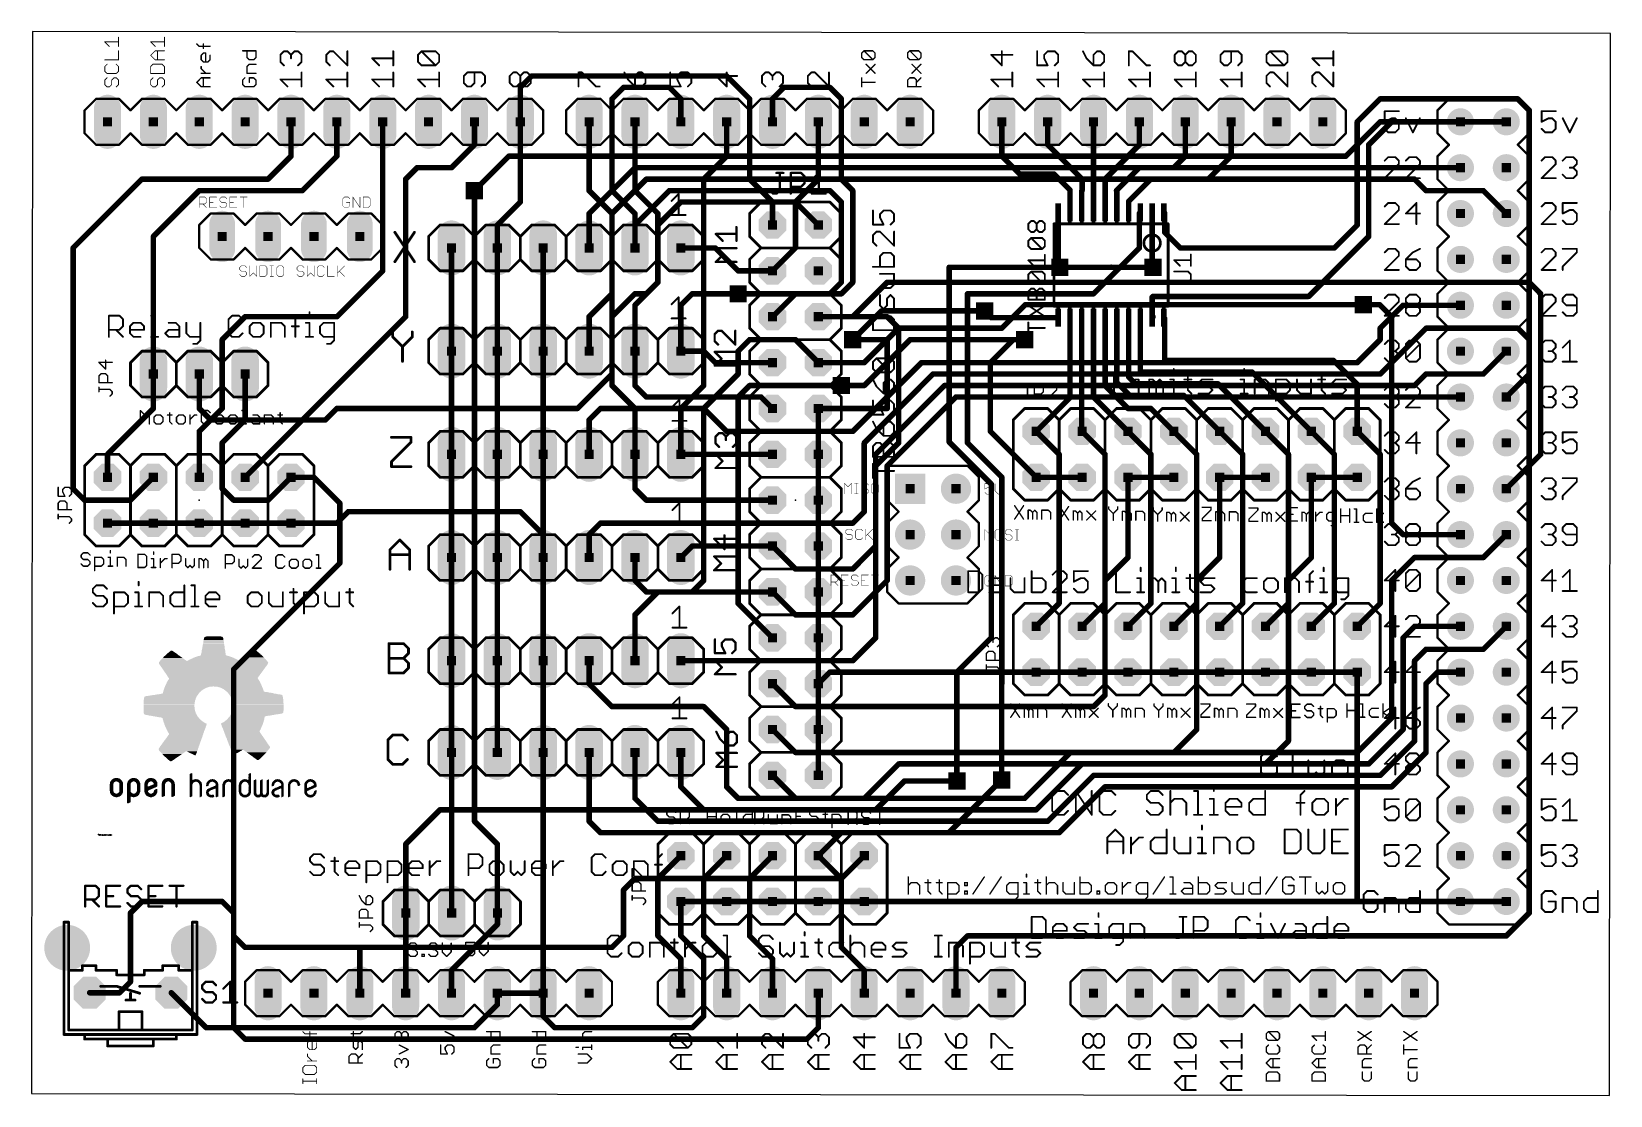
# Model space of a CAD drawing. Extents: x 6 to 93.4, y 7 to 66.
import ezdxf

# ---------------------------------------------------------------- set-up
doc = ezdxf.new("R2010")
doc.units = 0
for name, color, linetype in [('1', 22, 'CONTINUOUS'), ('112', 253, 'CONTINUOUS'), ('16', 175, 'CONTINUOUS'), ('17', 82, 'CONTINUOUS'), ('18', 82, 'CONTINUOUS'), ('20', 7, 'CONTINUOUS'), ('21', 7, 'CONTINUOUS'), ('23', 7, 'CONTINUOUS'), ('25', 253, 'CONTINUOUS'), ('27', 253, 'CONTINUOUS'), ('51', 53, 'CONTINUOUS')]:
    doc.layers.add(name, color=color, linetype=linetype)

# ---------------------------------------------------------------- blocks, each defined once
blk = doc.blocks.new('RECT')
blk.add_solid([(-0.5, -0.5), (0.5, -0.5), (-0.5, 0.5), (0.5, 0.5)])
blk = doc.blocks.new('OCTAGONP')
at = {"const_width": 0.5}
blk.add_lwpolyline([(-0.25, -0.1036), (-0.25, 0.1036), (-0.1036, 0.25), (0.1036, 0.25), (0.25, 0.1036), (0.25, -0.1036), (0.1036, -0.25), (-0.1036, -0.25), (-0.25, -0.1036), (-0.25, 0.1036)], dxfattribs=at)
blk = doc.blocks.new('LONGP100')
at = {"const_width": 1}
blk.add_lwpolyline([(-0.5, 0), (0.5, 0)], dxfattribs=at)
at = {"const_width": 0.5}
for points in [[(-0.5, 0.25, 1), (-0.5, -0.25)], [(0.5, -0.25, 1), (0.5, 0.25)]]:
    blk.add_lwpolyline(points, format="xyb", dxfattribs=at)
blk = doc.blocks.new('ROUNDP')
at = {"const_width": 0.5}
blk.add_lwpolyline([(0, -0.25, 1), (0, 0.25, 1), (0, -0.25)], format="xyb", dxfattribs=at)
blk = doc.blocks.new('SQUAREP')
blk.add_solid([(-0.5, -0.5), (0.5, -0.5), (-0.5, 0.5), (0.5, 0.5)])
blk = doc.blocks.new('SQUAREV')
blk.add_solid([(-0.5, -0.5), (0.5, -0.5), (-0.5, 0.5), (0.5, 0.5)])

msp = doc.modelspace()

# ---------------------------------------------------------------- linework, layer by layer
at = {"layer": '1', "const_width": 0.3048}
for points in [[(33.655, 63.5), (33.02, 62.865)], [(33.02, 62.865), (33.02, 60.96)], [(44.45, 63.5), (33.655, 63.5)], [(38.1, 62.23), (38.735, 62.865)], [(38.735, 62.865), (41.275, 62.865)], [(41.275, 62.865), (41.91, 62.23)], [(45.72, 62.23), (44.45, 63.5)], [(46.99, 62.23), (47.625, 62.865)], [(47.625, 62.865), (50.165, 62.865)], [(50.165, 62.865), (50.8, 62.23)], [(38.1, 57.15), (38.1, 62.23)], [(41.91, 62.23), (41.91, 60.96)], [(45.72, 57.785), (45.72, 62.23)], [(46.99, 60.96), (46.99, 62.23)], [(50.8, 62.23), (50.8, 57.785)], [(79.375, 60.96), (80.645, 62.23)], [(80.645, 62.23), (88.265, 62.23)], [(88.265, 62.23), (88.9, 61.595)], [(88.9, 61.595), (88.9, 17.145)], [(20.32, 59.055), (20.32, 60.96)], [(22.86, 59.055), (22.86, 60.96)], [(25.4, 52.705), (25.4, 60.96)], [(30.48, 60.96), (30.48, 59.69)], [(33.02, 56.515), (33.02, 60.96)], [(36.83, 60.96), (36.83, 57.15)], [(39.37, 60.96), (39.37, 57.15)], [(44.45, 59.055), (44.45, 60.96)], [(49.53, 60.96), (49.53, 57.785)], [(59.69, 59.055), (59.69, 60.96)], [(62.23, 59.69), (62.23, 60.96)], [(64.7627, 60.9527), (64.77, 60.96)], [(64.7627, 55.9454), (64.7627, 60.9527)], [(67.31, 59.69), (67.31, 60.96)], [(69.85, 59.055), (69.85, 60.96)], [(72.39, 59.055), (72.39, 60.96)], [(79.375, 55.245), (79.375, 60.96)], [(81.28, 60.96), (80.01, 59.69)], [(81.28, 60.96), (85.09, 60.96)], [(87.63, 60.96), (85.09, 60.96)], [(30.48, 59.69), (29.21, 58.42)], [(64.135, 57.785), (62.23, 59.69)], [(65.405, 57.785), (67.31, 59.69)], [(80.01, 59.69), (80.01, 54.61)], [(19.05, 57.785), (20.32, 59.055)], [(20.955, 57.15), (22.86, 59.055)], [(43.18, 57.785), (44.45, 59.055)], [(60.6806, 58.0644), (59.69, 59.055)], [(69.215, 58.42), (69.85, 59.055)], [(71.12, 57.785), (72.39, 59.055)], [(8.255, 53.975), (12.065, 57.785)], [(12.065, 57.785), (19.05, 57.785)], [(27.305, 58.42), (26.67, 57.785)], [(26.67, 50.165), (26.67, 57.785)], [(29.21, 58.42), (27.305, 58.42)], [(43.18, 46.355), (43.18, 57.785)], [(46.99, 56.515), (45.72, 57.785)], [(49.53, 57.785), (48.26, 56.515)], [(50.8, 57.785), (51.435, 57.15)], [(62.5805, 58.0644), (60.6806, 58.0644)], [(63.4627, 57.1822), (62.5805, 58.0644)], [(64.135, 57.15), (64.135, 57.785)], [(65.4127, 57.7773), (65.405, 57.785)], [(65.4127, 55.9454), (65.4127, 57.7773)], [(66.04, 57.15), (67.31, 58.42)], [(66.7127, 56.5527), (67.945, 57.785)], [(67.31, 58.42), (69.215, 58.42)], [(67.945, 57.785), (71.12, 57.785)], [(12.7, 54.61), (15.24, 57.15)], [(15.24, 57.15), (20.955, 57.15)], [(30.48, 22.225), (30.48, 57.15)], [(36.83, 57.15), (38.1, 55.88)], [(39.37, 55.88), (38.1, 57.15)], [(39.37, 57.15), (40.64, 55.88)], [(51.435, 57.15), (51.435, 52.07)], [(63.4627, 55.9454), (63.4627, 57.1822)], [(64.1127, 57.1277), (64.135, 57.15)], [(64.1127, 55.9454), (64.1127, 57.1277)], [(66.0627, 57.1273), (66.04, 57.15)], [(66.0627, 55.9454), (66.0627, 57.1273)], [(31.75, 55.245), (33.02, 56.515)], [(38.1, 55.88), (38.1, 46.355)], [(39.37, 53.975), (39.37, 55.88)], [(40.64, 55.88), (40.64, 52.07)], [(46.99, 55.245), (46.99, 56.515)], [(48.26, 56.515), (48.26, 53.975)], [(62.8127, 52.9935), (62.8127, 55.9454)], [(66.7127, 55.9454), (66.7127, 56.5527)], [(67.3627, 55.9454), (67.31, 55.8926)], [(67.31, 55.8926), (67.31, 53.975)], [(68.0127, 52.9548), (68.0127, 55.9454)], [(68.6627, 55.9454), (68.7095, 55.8986)], [(68.7095, 55.8986), (68.7095, 54.8386)], [(31.75, 53.975), (31.75, 55.245)], [(78.105, 53.975), (79.375, 55.245)], [(12.7, 46.99), (12.7, 54.61)], [(68.7095, 54.8386), (69.5731, 53.975)], [(80.01, 54.61), (76.6902, 51.2902)], [(8.255, 40.64), (8.255, 53.975)], [(29.21, 53.975), (29.21, 48.26)], [(31.75, 53.975), (31.75, 48.26)], [(34.29, 53.975), (34.29, 48.26)], [(48.26, 53.975), (46.99, 52.705)], [(67.31, 53.975), (64.77, 51.435)], [(69.5731, 53.975), (78.105, 53.975)], [(22.86, 50.165), (25.4, 52.705)], [(62.9031, 52.9031), (56.7741, 52.9031)], [(56.7741, 52.9031), (56.7741, 43.2257)], [(62.9031, 52.9031), (62.8127, 52.9935)], [(68.0644, 52.9031), (68.0127, 52.9548)], [(40.64, 52.07), (39.37, 50.8)], [(51.435, 52.07), (50.8, 51.435)], [(39.37, 50.8), (39.37, 48.26)], [(50.8, 51.435), (45.085, 51.435)], [(64.77, 51.435), (57.785, 51.435)], [(57.785, 51.435), (57.785, 43.18)], [(68.0644, 51.2902), (68.0127, 51.2386)], [(68.0127, 51.2386), (68.0127, 50.1098)], [(76.6902, 51.2902), (68.0644, 51.2902)], [(80.6145, 50.8305), (79.7077, 50.8305)], [(81.28, 50.165), (80.6145, 50.8305)], [(16.51, 48.895), (17.78, 50.165)], [(17.78, 50.165), (22.86, 50.165)], [(17.78, 41.275), (26.67, 50.165)], [(53.34, 50.165), (49.53, 50.165)], [(53.975, 49.53), (53.34, 50.165)], [(58.7324, 50.4876), (59.1102, 50.1098)], [(59.1102, 50.1098), (62.8127, 50.1098)], [(63.4627, 50.1098), (63.4627, 45.6827)], [(64.1127, 50.1098), (64.1127, 43.8373)], [(64.7627, 50.1098), (64.7627, 45.7273)], [(65.4127, 50.1098), (65.4127, 46.3627)], [(66.0627, 50.1098), (66.0627, 47.0127)], [(66.7127, 50.1098), (66.7127, 46.8354)], [(67.3627, 50.1098), (67.3627, 47.1532)], [(68.0127, 50.1098), (68.0644, 50.1614)], [(68.6627, 50.1098), (68.7095, 50.063)], [(68.7095, 50.063), (68.7095, 47.7418)], [(81.28, 38.735), (81.28, 50.165)], [(16.51, 45.085), (16.51, 48.895)], [(45.085, 48.26), (45.72, 48.895)], [(45.72, 48.895), (48.26, 48.895)], [(48.26, 48.895), (49.53, 47.625)], [(53.34, 48.895), (51.435, 48.895)], [(53.34, 45.085), (53.34, 48.895)], [(53.975, 49.53), (53.975, 43.18)], [(59.055, 47.625), (60.325, 48.895)], [(60.325, 48.895), (60.96, 48.895)], [(29.21, 48.26), (29.21, 42.545)], [(31.75, 42.545), (31.75, 48.26)], [(34.29, 48.26), (34.29, 42.545)], [(45.085, 46.99), (45.085, 48.26)], [(59.055, 43.815), (59.055, 47.625)], [(67.3627, 47.1532), (67.4192, 47.0967)], [(67.4192, 47.0967), (73.5533, 47.0967)], [(68.7095, 47.7418), (78.0644, 47.7418)], [(73.5533, 47.0967), (76.835, 43.815)], [(78.0644, 47.7418), (79.375, 46.4312)], [(12.7, 45.085), (12.7, 46.99)], [(17.78, 44.45), (17.78, 46.99)], [(38.1, 46.355), (39.37, 45.085)], [(41.91, 45.085), (43.18, 46.355)], [(43.18, 45.085), (45.085, 46.99)], [(45.085, 45.72), (45.72, 46.355)], [(45.72, 46.355), (50.8, 46.355)], [(65.4127, 46.3627), (65.405, 46.355)], [(65.405, 46.355), (66.675, 45.085)], [(66.0627, 47.0127), (66.04, 46.99)], [(66.04, 46.99), (66.04, 46.5404)], [(66.04, 46.5404), (66.7741, 45.8064)], [(66.7127, 46.8354), (67.0966, 46.4515)], [(67.0966, 46.4515), (71.6585, 46.4515)], [(71.6585, 46.4515), (74.295, 43.815)], [(79.375, 46.4312), (79.375, 43.815)], [(45.085, 34.29), (45.085, 45.72)], [(63.4627, 45.6827), (61.595, 43.815)], [(64.7627, 45.7273), (66.675, 43.815)], [(66.7741, 45.8064), (69.7636, 45.8064)], [(69.7636, 45.8064), (71.755, 43.815)], [(10.16, 42.545), (12.7, 45.085)], [(15.24, 43.815), (16.51, 45.085)], [(16.51, 43.18), (17.78, 44.45)], [(39.37, 45.085), (39.37, 42.545)], [(41.91, 45.085), (41.91, 42.545)], [(43.18, 35.56), (43.18, 45.085)], [(49.53, 45.085), (49.53, 42.545)], [(49.53, 45.085), (53.34, 45.085)], [(66.675, 45.085), (67.945, 45.085)], [(67.945, 45.085), (69.215, 43.815)], [(15.24, 41.275), (15.24, 43.815)], [(61.595, 41.275), (59.055, 43.815)], [(61.595, 43.815), (62.865, 42.545)], [(64.1127, 43.8373), (64.135, 43.815)], [(65.405, 42.545), (64.135, 43.815)], [(67.945, 42.545), (66.675, 43.815)], [(70.485, 42.545), (69.215, 43.815)], [(73.025, 42.545), (71.755, 43.815)], [(75.565, 42.545), (74.295, 43.815)], [(78.105, 42.545), (76.835, 43.815)], [(80.645, 42.545), (79.375, 43.815)], [(16.51, 40.64), (16.51, 43.18)], [(53.975, 43.18), (52.705, 41.91)], [(56.7741, 43.2257), (59.1058, 40.894)], [(57.785, 43.18), (59.69, 41.275)], [(10.16, 41.275), (10.16, 42.545)], [(29.21, 42.545), (29.21, 36.83)], [(31.75, 36.83), (31.75, 42.545)], [(34.29, 42.545), (34.29, 36.83)], [(49.53, 42.545), (49.53, 40.005)], [(52.705, 32.385), (52.705, 41.91)], [(62.865, 42.545), (62.865, 34.29)], [(65.405, 34.29), (65.405, 42.545)], [(67.945, 34.29), (67.945, 42.545)], [(70.485, 34.29), (70.485, 42.545)], [(73.025, 34.29), (73.025, 42.545)], [(75.565, 34.29), (75.565, 42.545)], [(78.105, 34.29), (78.105, 42.545)], [(80.645, 34.29), (80.645, 42.545)], [(12.7, 41.275), (11.43, 40.005)], [(20.32, 41.275), (19.05, 40.005)], [(20.32, 41.275), (21.59, 41.275)], [(21.59, 41.275), (23.024, 39.841)], [(59.69, 41.275), (59.69, 29.845)], [(8.89, 40.005), (8.255, 40.64)], [(17.145, 40.005), (16.51, 40.64)], [(59.1058, 40.894), (59.1058, 32.385)], [(11.43, 40.005), (8.89, 40.005)], [(19.05, 40.005), (17.145, 40.005)], [(23.024, 39.841), (23.024, 36.516)], [(49.53, 40.005), (49.53, 37.465)], [(81.915, 38.1), (81.28, 38.735)], [(49.53, 37.465), (49.53, 34.925)], [(85.09, 38.1), (81.915, 38.1)], [(87.63, 38.1), (86.36, 36.83)], [(29.21, 36.83), (29.21, 31.115)], [(31.75, 31.115), (31.75, 36.83)], [(34.29, 36.195), (34.29, 36.83)], [(34.29, 36.83), (34.29, 31.115)], [(82.55, 36.83), (81.28, 35.56)], [(86.36, 36.83), (82.55, 36.83)], [(23.024, 36.516), (17.145, 30.637)], [(39.37, 33.655), (40.64, 34.925)], [(40.64, 34.925), (42.545, 34.925)], [(42.545, 34.925), (43.18, 35.56)], [(49.53, 34.925), (49.53, 32.385)], [(81.28, 35.56), (81.28, 27.94)], [(46.99, 32.385), (45.085, 34.29)], [(62.865, 34.29), (61.595, 33.02)], [(64.135, 33.02), (65.405, 34.29)], [(66.675, 33.02), (67.945, 34.29)], [(69.215, 33.02), (70.485, 34.29)], [(71.755, 33.02), (73.025, 34.29)], [(74.295, 33.02), (75.565, 34.29)], [(76.835, 33.02), (78.105, 34.29)], [(79.375, 33.02), (80.645, 34.29)], [(39.37, 31.115), (39.37, 33.655)], [(51.435, 31.115), (52.705, 32.385)], [(59.1058, 32.385), (57.2008, 30.48)], [(82.55, 33.02), (81.915, 32.385)], [(81.915, 32.385), (81.915, 27.305)], [(85.09, 33.02), (82.55, 33.02)], [(87.63, 33.02), (86.36, 31.75)], [(83.185, 31.75), (82.55, 31.115)], [(86.36, 31.75), (83.185, 31.75)], [(17.145, 30.637), (17.145, 10.795)], [(29.21, 31.115), (29.21, 26.035)], [(31.75, 26.035), (31.75, 31.115)], [(34.29, 31.115), (34.29, 26.035)], [(36.83, 29.845), (36.83, 31.115)], [(41.91, 31.115), (51.435, 31.115)], [(57.2008, 30.48), (57.2008, 24.4526)], [(66.675, 30.48), (64.135, 30.48)], [(71.755, 30.48), (69.215, 30.48)], [(76.835, 30.48), (74.295, 30.48)], [(82.55, 31.115), (82.55, 26.67)], [(83.82, 30.48), (83.185, 29.845)], [(85.09, 30.48), (83.82, 30.48)], [(38.1, 28.575), (36.83, 29.845)], [(49.53, 29.845), (49.53, 27.305)], [(59.69, 29.845), (59.6773, 29.8323)], [(59.6773, 29.8323), (59.6773, 24.5161)], [(83.185, 29.845), (83.185, 26.035)], [(43.18, 28.575), (38.1, 28.575)], [(44.45, 27.305), (43.18, 28.575)], [(81.28, 27.94), (79.375, 26.035)], [(44.45, 24.13), (44.45, 27.305)], [(49.53, 24.765), (49.53, 27.305)], [(81.915, 27.305), (80.01, 25.4)], [(82.55, 26.67), (80.645, 24.765)], [(29.2202, 26.0248), (29.21, 26.035)], [(29.2202, 17.145), (29.2202, 26.0248)], [(34.29, 12.7), (34.29, 26.035)], [(36.83, 22.225), (36.83, 26.035)], [(39.37, 23.495), (39.37, 26.035)], [(41.91, 24.13), (41.91, 26.035)], [(63.5, 26.035), (60.96, 23.495)], [(64.135, 25.4), (61.595, 22.86)], [(79.375, 26.035), (63.5, 26.035)], [(80.01, 25.4), (64.135, 25.4)], [(83.185, 26.035), (81.28, 24.13)], [(64.77, 24.765), (62.23, 22.225)], [(80.645, 24.765), (64.77, 24.765)], [(40.64, 22.225), (39.37, 23.495)], [(43.18, 22.86), (41.91, 24.13)], [(45.085, 23.495), (44.45, 24.13)], [(60.96, 23.495), (45.085, 23.495)], [(65.405, 24.13), (62.865, 21.59)], [(81.28, 24.13), (65.405, 24.13)], [(61.595, 22.86), (43.18, 22.86)], [(31.75, 20.955), (30.48, 22.225)], [(37.465, 21.59), (36.83, 22.225)], [(62.23, 22.225), (40.64, 22.225)], [(31.75, 17.1552), (31.75, 20.955)], [(62.865, 21.59), (37.465, 21.59)], [(41.91, 20.32), (40.64, 19.05)], [(44.45, 20.32), (43.18, 19.05)], [(46.99, 20.32), (45.72, 19.05)], [(50.8, 19.05), (49.53, 20.32)], [(40.64, 19.05), (40.64, 15.875)], [(43.18, 19.05), (43.18, 15.875)], [(45.72, 19.05), (45.72, 15.875)], [(50.8, 15.24), (50.8, 19.05)], [(41.91, 17.78), (41.91, 15.875)], [(26.6802, 17.145), (26.6802, 12.7102)], [(31.7602, 16.5202), (29.21, 13.97)], [(31.7602, 17.145), (31.75, 17.1552)], [(31.7602, 17.145), (31.7602, 16.5202)], [(88.9, 17.145), (87.63, 15.875)], [(40.64, 15.875), (41.91, 14.605)], [(41.91, 15.875), (43.18, 14.605)], [(43.18, 15.875), (44.45, 14.605)], [(45.72, 15.875), (46.99, 14.605)], [(57.785, 15.875), (57.15, 15.24)], [(87.63, 15.875), (57.785, 15.875)], [(52.07, 13.97), (50.8, 15.24)], [(57.15, 15.24), (57.15, 12.7)], [(29.21, 13.97), (29.21, 12.7)], [(41.91, 14.605), (41.91, 12.7)], [(43.18, 14.605), (43.18, 11.43)], [(44.45, 14.605), (44.45, 12.7)], [(46.99, 14.605), (46.99, 12.7)], [(52.07, 12.7), (52.07, 13.97)], [(26.6802, 12.7102), (26.67, 12.7)], [(34.29, 12.7), (31.75, 12.7)], [(34.29, 11.43), (34.29, 12.7)], [(49.53, 10.795), (49.53, 12.7)], [(34.925, 10.795), (34.29, 11.43)], [(43.18, 11.43), (42.545, 10.795)], [(17.145, 10.795), (17.78, 10.16)], [(42.545, 10.795), (34.925, 10.795)], [(48.895, 10.16), (49.53, 10.795)], [(17.78, 10.16), (48.895, 10.16)]]:
    msp.add_lwpolyline(points, dxfattribs=at)
at = {"layer": '1', "const_width": 0.1524}
for points in [[(33.0962, 62.865, 1), (32.9438, 62.865)], [(32.9661, 62.9189, 1), (33.0739, 62.8111)], [(33.655, 63.5762, 1), (33.655, 63.4238)], [(33.7089, 63.4461, 1), (33.6011, 63.5539)], [(38.735, 62.9412, 1), (38.735, 62.7888)], [(38.7889, 62.8111, 1), (38.6811, 62.9189)], [(41.3289, 62.9189, 1), (41.2211, 62.8111)], [(41.275, 62.7888, 1), (41.275, 62.9412)], [(44.5039, 63.5539, 1), (44.3961, 63.4461)], [(44.45, 63.4238, 1), (44.45, 63.5762)], [(47.625, 62.9412, 1), (47.625, 62.7888)], [(47.6789, 62.8111, 1), (47.5711, 62.9189)], [(50.2189, 62.9189, 1), (50.1111, 62.8111)], [(50.165, 62.7888, 1), (50.165, 62.9412)], [(38.1762, 62.23, 1), (38.0238, 62.23)], [(38.0461, 62.2839, 1), (38.1539, 62.1761)], [(41.9862, 62.23, 1), (41.8338, 62.23)], [(41.8561, 62.1761, 1), (41.9639, 62.2839)], [(45.7962, 62.23, 1), (45.6438, 62.23)], [(45.6661, 62.1761, 1), (45.7739, 62.2839)], [(47.0662, 62.23, 1), (46.9138, 62.23)], [(46.9361, 62.2839, 1), (47.0439, 62.1761)], [(50.8762, 62.23, 1), (50.7238, 62.23)], [(50.7461, 62.1761, 1), (50.8539, 62.2839)], [(80.645, 62.3062, 1), (80.645, 62.1538)], [(80.6989, 62.1761, 1), (80.5911, 62.2839)], [(88.3189, 62.2839, 1), (88.2111, 62.1761)], [(88.265, 62.1538, 1), (88.265, 62.3062)], [(88.9762, 61.595, 1), (88.8238, 61.595)], [(88.8461, 61.5411, 1), (88.9539, 61.6489)], [(20.3962, 60.96, 1), (20.2438, 60.96)], [(22.9362, 60.96, 1), (22.7838, 60.96)], [(25.4762, 60.96, 1), (25.3238, 60.96)], [(30.5562, 60.96, 1), (30.4038, 60.96)], [(33.0962, 60.96, 1), (32.9438, 60.96)], [(32.9438, 60.96, 1), (33.0962, 60.96)], [(36.9062, 60.96, 1), (36.7538, 60.96)], [(39.4462, 60.96, 1), (39.2938, 60.96)], [(41.8338, 60.96, 1), (41.9862, 60.96)], [(44.5262, 60.96, 1), (44.3738, 60.96)], [(46.9138, 60.96, 1), (47.0662, 60.96)], [(49.6062, 60.96, 1), (49.4538, 60.96)], [(59.7662, 60.96, 1), (59.6138, 60.96)], [(62.3062, 60.96, 1), (62.1538, 60.96)], [(64.8389, 60.9527, 1), (64.6865, 60.9527)], [(64.7089, 61.0066, 1), (64.8166, 60.8989)], [(64.8239, 60.9061, 1), (64.7161, 61.0139)], [(67.3862, 60.96, 1), (67.2338, 60.96)], [(69.9262, 60.96, 1), (69.7738, 60.96)], [(72.4662, 60.96, 1), (72.3138, 60.96)], [(79.4512, 60.96, 1), (79.2988, 60.96)], [(79.3211, 61.0139, 1), (79.4289, 60.9061)], [(81.28, 61.0362, 1), (81.28, 60.8838)], [(81.3339, 60.9061, 1), (81.2261, 61.0139)], [(85.09, 61.0362, 1), (85.09, 60.8838)], [(85.09, 60.8838, 1), (85.09, 61.0362)], [(87.63, 60.8838, 1), (87.63, 61.0362)], [(30.4038, 59.69, 1), (30.5562, 59.69)], [(30.5339, 59.6361, 1), (30.4261, 59.7439)], [(62.2839, 59.7439, 1), (62.1761, 59.6361)], [(62.1538, 59.69, 1), (62.3062, 59.69)], [(67.2338, 59.69, 1), (67.3862, 59.69)], [(67.3639, 59.6361, 1), (67.2561, 59.7439)], [(80.0862, 59.69, 1), (79.9338, 59.69)], [(79.9561, 59.7439, 1), (80.0639, 59.6361)], [(20.2438, 59.055, 1), (20.3962, 59.055)], [(20.3739, 59.0011, 1), (20.2661, 59.1089)], [(22.7838, 59.055, 1), (22.9362, 59.055)], [(22.9139, 59.0011, 1), (22.8061, 59.1089)], [(44.3738, 59.055, 1), (44.5262, 59.055)], [(44.5039, 59.0011, 1), (44.3961, 59.1089)], [(59.7439, 59.1089, 1), (59.6361, 59.0011)], [(59.6138, 59.055, 1), (59.7662, 59.055)], [(69.7738, 59.055, 1), (69.9262, 59.055)], [(69.9039, 59.0011, 1), (69.7961, 59.1089)], [(72.3138, 59.055, 1), (72.4662, 59.055)], [(72.4439, 59.0011, 1), (72.3361, 59.1089)], [(12.065, 57.8612, 1), (12.065, 57.7088)], [(12.1189, 57.7311, 1), (12.0111, 57.8389)], [(18.9961, 57.8389, 1), (19.1039, 57.7311)], [(19.05, 57.7088, 1), (19.05, 57.8612)], [(26.7462, 57.785, 1), (26.5938, 57.785)], [(26.6161, 57.8389, 1), (26.7239, 57.7311)], [(27.305, 58.4962, 1), (27.305, 58.3438)], [(27.3589, 58.3661, 1), (27.2511, 58.4739)], [(29.1561, 58.4739, 1), (29.2639, 58.3661)], [(29.21, 58.3438, 1), (29.21, 58.4962)], [(43.2562, 57.785, 1), (43.1038, 57.785)], [(43.1261, 57.8389, 1), (43.2339, 57.7311)], [(45.7739, 57.8389, 1), (45.6661, 57.7311)], [(45.6438, 57.785, 1), (45.7962, 57.785)], [(49.4538, 57.785, 1), (49.6062, 57.785)], [(49.5839, 57.7311, 1), (49.4761, 57.8389)], [(50.8539, 57.8389, 1), (50.7461, 57.7311)], [(50.7238, 57.785, 1), (50.8762, 57.785)], [(60.6806, 58.1406, 1), (60.6806, 57.9882)], [(60.6267, 58.0105, 1), (60.7345, 58.1183)], [(62.6344, 58.1183, 1), (62.5266, 58.0105)], [(62.5805, 57.9882, 1), (62.5805, 58.1406)], [(64.2112, 57.785, 1), (64.0588, 57.785)], [(64.0811, 57.7311, 1), (64.1889, 57.8389)], [(65.4589, 57.8389, 1), (65.3511, 57.7311)], [(65.3511, 57.8389, 1), (65.4589, 57.7311)], [(65.4889, 57.7773, 1), (65.3365, 57.7773)], [(65.3589, 57.7234, 1), (65.4666, 57.8311)], [(67.31, 58.4962, 1), (67.31, 58.3438)], [(67.3639, 58.3661, 1), (67.2561, 58.4739)], [(67.945, 57.8612, 1), (67.945, 57.7088)], [(67.9989, 57.7311, 1), (67.8911, 57.8389)], [(69.1611, 58.4739, 1), (69.2689, 58.3661)], [(69.215, 58.3438, 1), (69.215, 58.4962)], [(71.0661, 57.8389, 1), (71.1739, 57.7311)], [(71.12, 57.7088, 1), (71.12, 57.8612)], [(15.24, 57.2262, 1), (15.24, 57.0738)], [(15.2939, 57.0961, 1), (15.1861, 57.2039)], [(20.9011, 57.2039, 1), (21.0089, 57.0961)], [(20.955, 57.0738, 1), (20.955, 57.2262)], [(30.5562, 57.15, 1), (30.4038, 57.15)], [(36.8839, 57.2039, 1), (36.7761, 57.0961)], [(36.7538, 57.15, 1), (36.9062, 57.15)], [(38.1539, 57.2039, 1), (38.0461, 57.0961)], [(38.0238, 57.15, 1), (38.1762, 57.15)], [(39.4239, 57.2039, 1), (39.3161, 57.0961)], [(39.2938, 57.15, 1), (39.4462, 57.15)], [(51.5112, 57.15, 1), (51.3588, 57.15)], [(51.3811, 57.0961, 1), (51.4889, 57.2039)], [(63.5389, 57.1822, 1), (63.3865, 57.1822)], [(63.4089, 57.1283, 1), (63.5166, 57.2361)], [(64.1889, 57.1277, 1), (64.0365, 57.1277)], [(64.0589, 57.1816, 1), (64.1666, 57.0739)], [(64.0588, 57.15, 1), (64.2112, 57.15)], [(64.1889, 57.0961, 1), (64.0811, 57.2039)], [(66.0939, 57.2039, 1), (65.9861, 57.0961)], [(65.9861, 57.2039, 1), (66.0939, 57.0961)], [(66.1389, 57.1273, 1), (65.9865, 57.1273)], [(66.0089, 57.0734, 1), (66.1166, 57.1811)], [(32.9438, 56.515, 1), (33.0962, 56.515)], [(33.0739, 56.4611, 1), (32.9661, 56.5689)], [(38.1762, 55.88, 1), (38.0238, 55.88)], [(38.0461, 55.8261, 1), (38.1539, 55.9339)], [(39.4462, 55.88, 1), (39.2938, 55.88)], [(39.3161, 55.8261, 1), (39.4239, 55.9339)], [(40.7162, 55.88, 1), (40.5638, 55.88)], [(40.5861, 55.8261, 1), (40.6939, 55.9339)], [(47.0662, 56.515, 1), (46.9138, 56.515)], [(46.9361, 56.4611, 1), (47.0439, 56.5689)], [(48.3362, 56.515, 1), (48.1838, 56.515)], [(48.2061, 56.5689, 1), (48.3139, 56.4611)], [(62.8889, 55.9454, 1), (62.7365, 55.9454)], [(63.3865, 55.9454, 1), (63.5389, 55.9454)], [(64.0365, 55.9454, 1), (64.1889, 55.9454)], [(64.6865, 55.9454, 1), (64.8389, 55.9454)], [(65.3365, 55.9454, 1), (65.4889, 55.9454)], [(65.9865, 55.9454, 1), (66.1389, 55.9454)], [(66.7889, 56.5527, 1), (66.6365, 56.5527)], [(66.6365, 55.9454, 1), (66.7889, 55.9454)], [(66.6589, 56.6066, 1), (66.7666, 56.4989)], [(67.3862, 55.8926, 1), (67.2338, 55.8926)], [(67.2561, 55.9465, 1), (67.3639, 55.8388)], [(67.4166, 55.8915, 1), (67.3089, 55.9993)], [(68.0889, 55.9454, 1), (67.9365, 55.9454)], [(68.7166, 55.9993, 1), (68.6089, 55.8915)], [(68.7857, 55.8986, 1), (68.6333, 55.8986)], [(68.6557, 55.8447, 1), (68.7634, 55.9525)], [(31.8262, 55.245, 1), (31.6738, 55.245)], [(31.6961, 55.2989, 1), (31.8039, 55.1911)], [(46.9138, 55.245, 1), (47.0662, 55.245)], [(79.2988, 55.245, 1), (79.4512, 55.245)], [(79.4289, 55.1911, 1), (79.3211, 55.2989)], [(12.7762, 54.61, 1), (12.6238, 54.61)], [(12.6461, 54.6639, 1), (12.7539, 54.5561)], [(68.6333, 54.8386, 1), (68.7857, 54.8386)], [(68.7634, 54.8925, 1), (68.6557, 54.7847)], [(79.9338, 54.61, 1), (80.0862, 54.61)], [(80.0639, 54.5561, 1), (79.9561, 54.6639)], [(8.3312, 53.975, 1), (8.1788, 53.975)], [(8.2011, 54.0289, 1), (8.3089, 53.9211)], [(29.2862, 53.975, 1), (29.1338, 53.975)], [(31.8262, 53.975, 1), (31.6738, 53.975)], [(31.6738, 53.975, 1), (31.8262, 53.975)], [(34.3662, 53.975, 1), (34.2138, 53.975)], [(39.2938, 53.975, 1), (39.4462, 53.975)], [(48.1838, 53.975, 1), (48.3362, 53.975)], [(48.3139, 53.9211, 1), (48.2061, 54.0289)], [(67.2338, 53.975, 1), (67.3862, 53.975)], [(67.3639, 53.9211, 1), (67.2561, 54.0289)], [(69.5731, 54.0512, 1), (69.5731, 53.8988)], [(69.5193, 53.9211, 1), (69.627, 54.0289)], [(78.0511, 54.0289, 1), (78.1589, 53.9211)], [(78.105, 53.8988, 1), (78.105, 54.0512)], [(25.3238, 52.705, 1), (25.4762, 52.705)], [(25.4539, 52.6511, 1), (25.3461, 52.7589)], [(46.9361, 52.7589, 1), (47.0439, 52.6511)], [(56.7741, 52.9793, 1), (56.7741, 52.8269)], [(56.8503, 52.9031, 1), (56.6979, 52.9031)], [(62.7365, 52.9935, 1), (62.8889, 52.9935)], [(62.8666, 53.0474, 1), (62.7589, 52.9396)], [(62.8492, 52.8492, 1), (62.957, 52.957)], [(62.9031, 52.8269, 1), (62.9031, 52.9793)], [(67.9365, 52.9548, 1), (68.0889, 52.9548)], [(68.0666, 53.0086, 1), (67.9589, 52.9009)], [(68.0105, 52.8492, 1), (68.1183, 52.957)], [(40.5638, 52.07, 1), (40.7162, 52.07)], [(40.6939, 52.0161, 1), (40.5861, 52.1239)], [(51.3588, 52.07, 1), (51.5112, 52.07)], [(51.4889, 52.0161, 1), (51.3811, 52.1239)], [(39.4462, 50.8, 1), (39.2938, 50.8)], [(39.3161, 50.8539, 1), (39.4239, 50.7461)], [(45.085, 51.5112, 1), (45.085, 51.3588)], [(50.7461, 51.4889, 1), (50.8539, 51.3811)], [(50.8, 51.3588, 1), (50.8, 51.5112)], [(57.785, 51.5112, 1), (57.785, 51.3588)], [(57.8612, 51.435, 1), (57.7088, 51.435)], [(64.7161, 51.4889, 1), (64.8239, 51.3811)], [(64.77, 51.3588, 1), (64.77, 51.5112)], [(68.0889, 51.2386, 1), (67.9365, 51.2386)], [(67.9589, 51.2925, 1), (68.0666, 51.1847)], [(68.0644, 51.3664, 1), (68.0644, 51.214)], [(68.1183, 51.2363, 1), (68.0105, 51.3441)], [(76.6363, 51.3441, 1), (76.7441, 51.2363)], [(76.6902, 51.214, 1), (76.6902, 51.3664)], [(79.7077, 50.9067, 1), (79.7077, 50.7543)], [(80.6684, 50.8844, 1), (80.5606, 50.7766)], [(80.6145, 50.7543, 1), (80.6145, 50.9067)], [(17.78, 50.2412, 1), (17.78, 50.0888)], [(17.8339, 50.1111, 1), (17.7261, 50.2189)], [(22.8061, 50.2189, 1), (22.9139, 50.1111)], [(22.86, 50.0888, 1), (22.86, 50.2412)], [(26.5938, 50.165, 1), (26.7462, 50.165)], [(26.7239, 50.1111, 1), (26.6161, 50.2189)], [(49.53, 50.2412, 1), (49.53, 50.0888)], [(53.3939, 50.2189, 1), (53.2861, 50.1111)], [(53.34, 50.0888, 1), (53.34, 50.2412)], [(58.7863, 50.5415, 1), (58.6785, 50.4337)], [(59.1102, 50.186, 1), (59.1102, 50.0336)], [(59.0563, 50.0559, 1), (59.1641, 50.1637)], [(62.8127, 50.0336, 1), (62.8127, 50.186)], [(63.5389, 50.1098, 1), (63.3865, 50.1098)], [(64.1889, 50.1098, 1), (64.0365, 50.1098)], [(64.8389, 50.1098, 1), (64.6865, 50.1098)], [(65.4889, 50.1098, 1), (65.3365, 50.1098)], [(66.1389, 50.1098, 1), (65.9865, 50.1098)], [(66.7889, 50.1098, 1), (66.6365, 50.1098)], [(67.4389, 50.1098, 1), (67.2865, 50.1098)], [(67.9365, 50.1098, 1), (68.0889, 50.1098)], [(67.9589, 50.1637, 1), (68.0666, 50.0559)], [(68.1183, 50.1075, 1), (68.0105, 50.2153)], [(68.7166, 50.1637, 1), (68.6089, 50.0559)], [(68.7857, 50.063, 1), (68.6333, 50.063)], [(68.6557, 50.0091, 1), (68.7634, 50.1169)], [(81.3562, 50.165, 1), (81.2038, 50.165)], [(81.2261, 50.1111, 1), (81.3339, 50.2189)], [(16.5862, 48.895, 1), (16.4338, 48.895)], [(16.4561, 48.9489, 1), (16.5639, 48.8411)], [(45.72, 48.9712, 1), (45.72, 48.8188)], [(45.7739, 48.8411, 1), (45.6661, 48.9489)], [(48.3139, 48.9489, 1), (48.2061, 48.8411)], [(48.26, 48.8188, 1), (48.26, 48.9712)], [(51.435, 48.9712, 1), (51.435, 48.8188)], [(53.4162, 48.895, 1), (53.2638, 48.895)], [(53.34, 48.8188, 1), (53.34, 48.9712)], [(54.0512, 49.53, 1), (53.8988, 49.53)], [(53.9211, 49.4761, 1), (54.0289, 49.5839)], [(60.325, 48.9712, 1), (60.325, 48.8188)], [(60.3789, 48.8411, 1), (60.2711, 48.9489)], [(60.96, 48.8188, 1), (60.96, 48.9712)], [(29.2862, 48.26, 1), (29.1338, 48.26)], [(29.1338, 48.26, 1), (29.2862, 48.26)], [(31.8262, 48.26, 1), (31.6738, 48.26)], [(31.6738, 48.26, 1), (31.8262, 48.26)], [(34.3662, 48.26, 1), (34.2138, 48.26)], [(34.2138, 48.26, 1), (34.3662, 48.26)], [(39.2938, 48.26, 1), (39.4462, 48.26)], [(45.1612, 48.26, 1), (45.0088, 48.26)], [(45.0311, 48.3139, 1), (45.1389, 48.2061)], [(49.4761, 47.5711, 1), (49.5839, 47.6789)], [(59.1312, 47.625, 1), (58.9788, 47.625)], [(59.0011, 47.6789, 1), (59.1089, 47.5711)], [(67.2865, 47.1532, 1), (67.4389, 47.1532)], [(67.4166, 47.207, 1), (67.3089, 47.0993)], [(67.4192, 47.1729, 1), (67.4192, 47.0205)], [(67.3653, 47.0428, 1), (67.4731, 47.1506)], [(68.7095, 47.818, 1), (68.7095, 47.6656)], [(68.6333, 47.7418, 1), (68.7857, 47.7418)], [(73.6072, 47.1506, 1), (73.4994, 47.0428)], [(73.5533, 47.0205, 1), (73.5533, 47.1729)], [(78.1182, 47.7957, 1), (78.0105, 47.688)], [(78.0644, 47.6656, 1), (78.0644, 47.818)], [(12.7762, 46.99, 1), (12.6238, 46.99)], [(12.6238, 46.99, 1), (12.7762, 46.99)], [(17.8562, 46.99, 1), (17.7038, 46.99)], [(38.1539, 46.4089, 1), (38.0461, 46.3011)], [(38.0238, 46.355, 1), (38.1762, 46.355)], [(43.1038, 46.355, 1), (43.2562, 46.355)], [(43.2339, 46.3011, 1), (43.1261, 46.4089)], [(45.0088, 46.99, 1), (45.1612, 46.99)], [(45.1389, 46.9361, 1), (45.0311, 47.0439)], [(45.72, 46.4312, 1), (45.72, 46.2788)], [(45.7739, 46.3011, 1), (45.6661, 46.4089)], [(50.8, 46.2788, 1), (50.8, 46.4312)], [(65.4589, 46.4089, 1), (65.3511, 46.3011)], [(65.3511, 46.4089, 1), (65.4589, 46.3011)], [(65.3365, 46.3627, 1), (65.4889, 46.3627)], [(65.4666, 46.3089, 1), (65.3589, 46.4166)], [(66.1162, 46.99, 1), (65.9638, 46.99)], [(65.9861, 47.0439, 1), (66.0939, 46.9361)], [(66.0939, 46.5943, 1), (65.9861, 46.4865)], [(65.9638, 46.5404, 1), (66.1162, 46.5404)], [(65.9865, 47.0127, 1), (66.1389, 47.0127)], [(66.1166, 46.9589, 1), (66.0089, 47.0666)], [(66.6365, 46.8354, 1), (66.7889, 46.8354)], [(66.7666, 46.8893, 1), (66.6589, 46.7815)], [(67.0966, 46.5277, 1), (67.0966, 46.3753)], [(67.0428, 46.3976, 1), (67.1505, 46.5054)], [(71.7124, 46.5054, 1), (71.6046, 46.3976)], [(71.6585, 46.3753, 1), (71.6585, 46.5277)], [(79.4512, 46.4312, 1), (79.2988, 46.4312)], [(79.3211, 46.3773, 1), (79.4289, 46.4851)], [(45.1612, 45.72, 1), (45.0088, 45.72)], [(45.0311, 45.7739, 1), (45.1389, 45.6661)], [(63.3865, 45.6827, 1), (63.5389, 45.6827)], [(63.5166, 45.6289, 1), (63.4089, 45.7366)], [(64.6865, 45.7273, 1), (64.8389, 45.7273)], [(64.8166, 45.7811, 1), (64.7089, 45.6734)], [(66.7741, 45.8826, 1), (66.7741, 45.7302)], [(66.7202, 45.7525, 1), (66.8279, 45.8602)], [(69.8175, 45.8602, 1), (69.7098, 45.7525)], [(69.7636, 45.7302, 1), (69.7636, 45.8826)], [(12.6238, 45.085, 1), (12.7762, 45.085)], [(12.7539, 45.0311, 1), (12.6461, 45.1389)], [(16.4338, 45.085, 1), (16.5862, 45.085)], [(16.5639, 45.0311, 1), (16.4561, 45.1389)], [(17.8339, 44.3961, 1), (17.7261, 44.5039)], [(39.4462, 45.085, 1), (39.2938, 45.085)], [(39.3161, 45.0311, 1), (39.4239, 45.1389)], [(41.9862, 45.085, 1), (41.8338, 45.085)], [(41.8561, 45.1389, 1), (41.9639, 45.0311)], [(43.2562, 45.085, 1), (43.1038, 45.085)], [(43.1261, 45.1389, 1), (43.2339, 45.0311)], [(49.6062, 45.085, 1), (49.4538, 45.085)], [(49.53, 45.1612, 1), (49.53, 45.0088)], [(53.2638, 45.085, 1), (53.4162, 45.085)], [(53.34, 45.0088, 1), (53.34, 45.1612)], [(66.675, 45.1612, 1), (66.675, 45.0088)], [(66.6211, 45.0311, 1), (66.7289, 45.1389)], [(67.9989, 45.1389, 1), (67.8911, 45.0311)], [(67.945, 45.0088, 1), (67.945, 45.1612)], [(15.3162, 43.815, 1), (15.1638, 43.815)], [(15.1861, 43.8689, 1), (15.2939, 43.7611)], [(17.7038, 44.45, 1), (17.8562, 44.45)], [(59.1089, 43.8689, 1), (59.0011, 43.7611)], [(58.9788, 43.815, 1), (59.1312, 43.815)], [(61.6489, 43.8689, 1), (61.5411, 43.7611)], [(61.5411, 43.8689, 1), (61.6489, 43.7611)], [(64.0365, 43.8373, 1), (64.1889, 43.8373)], [(64.1666, 43.8911, 1), (64.0589, 43.7834)], [(64.1889, 43.8689, 1), (64.0811, 43.7611)], [(64.0811, 43.7611, 1), (64.1889, 43.8689)], [(66.7289, 43.8689, 1), (66.6211, 43.7611)], [(66.6211, 43.7611, 1), (66.7289, 43.8689)], [(69.2689, 43.8689, 1), (69.1611, 43.7611)], [(69.1611, 43.7611, 1), (69.2689, 43.8689)], [(71.8089, 43.8689, 1), (71.7011, 43.7611)], [(71.7011, 43.7611, 1), (71.8089, 43.8689)], [(74.3489, 43.8689, 1), (74.2411, 43.7611)], [(74.2411, 43.7611, 1), (74.3489, 43.8689)], [(76.8889, 43.8689, 1), (76.7811, 43.7611)], [(76.7811, 43.7611, 1), (76.8889, 43.8689)], [(79.4289, 43.8689, 1), (79.3211, 43.7611)], [(79.2988, 43.815, 1), (79.4512, 43.815)], [(16.5862, 43.18, 1), (16.4338, 43.18)], [(16.4561, 43.2339, 1), (16.5639, 43.1261)], [(53.8988, 43.18, 1), (54.0512, 43.18)], [(54.0289, 43.1261, 1), (53.9211, 43.2339)], [(56.828, 43.2796, 1), (56.7202, 43.1718)], [(56.6979, 43.2257, 1), (56.8503, 43.2257)], [(57.8389, 43.2339, 1), (57.7311, 43.1261)], [(57.7088, 43.18, 1), (57.8612, 43.18)], [(10.2362, 42.545, 1), (10.0838, 42.545)], [(10.1061, 42.5989, 1), (10.2139, 42.4911)], [(29.2862, 42.545, 1), (29.1338, 42.545)], [(29.1338, 42.545, 1), (29.2862, 42.545)], [(31.8262, 42.545, 1), (31.6738, 42.545)], [(31.6738, 42.545, 1), (31.8262, 42.545)], [(34.3662, 42.545, 1), (34.2138, 42.545)], [(34.2138, 42.545, 1), (34.3662, 42.545)], [(39.2938, 42.545, 1), (39.4462, 42.545)], [(41.8338, 42.545, 1), (41.9862, 42.545)], [(49.6062, 42.545, 1), (49.4538, 42.545)], [(49.4538, 42.545, 1), (49.6062, 42.545)], [(52.7812, 41.91, 1), (52.6288, 41.91)], [(52.6511, 41.9639, 1), (52.7589, 41.8561)], [(62.9412, 42.545, 1), (62.7888, 42.545)], [(62.8111, 42.4911, 1), (62.9189, 42.5989)], [(65.4812, 42.545, 1), (65.3288, 42.545)], [(65.3511, 42.4911, 1), (65.4589, 42.5989)], [(68.0212, 42.545, 1), (67.8688, 42.545)], [(67.8911, 42.4911, 1), (67.9989, 42.5989)], [(70.5612, 42.545, 1), (70.4088, 42.545)], [(70.4311, 42.4911, 1), (70.5389, 42.5989)], [(73.1012, 42.545, 1), (72.9488, 42.545)], [(72.9711, 42.4911, 1), (73.0789, 42.5989)], [(75.6412, 42.545, 1), (75.4888, 42.545)], [(75.5111, 42.4911, 1), (75.6189, 42.5989)], [(78.1812, 42.545, 1), (78.0288, 42.545)], [(78.0511, 42.4911, 1), (78.1589, 42.5989)], [(80.7212, 42.545, 1), (80.5688, 42.545)], [(80.5911, 42.4911, 1), (80.6989, 42.5989)], [(10.0838, 41.275, 1), (10.2362, 41.275)], [(12.7539, 41.2211, 1), (12.6461, 41.3289)], [(15.1638, 41.275, 1), (15.3162, 41.275)], [(17.7261, 41.3289, 1), (17.8339, 41.2211)], [(20.32, 41.3512, 1), (20.32, 41.1988)], [(20.3739, 41.2211, 1), (20.2661, 41.3289)], [(21.6439, 41.3289, 1), (21.5361, 41.2211)], [(21.59, 41.1988, 1), (21.59, 41.3512)], [(59.7662, 41.275, 1), (59.6138, 41.275)], [(59.6361, 41.2211, 1), (59.7439, 41.3289)], [(61.5411, 41.2211, 1), (61.6489, 41.3289)], [(8.3089, 40.6939, 1), (8.2011, 40.5861)], [(8.1788, 40.64, 1), (8.3312, 40.64)], [(16.5639, 40.6939, 1), (16.4561, 40.5861)], [(16.4338, 40.64, 1), (16.5862, 40.64)], [(59.182, 40.894, 1), (59.0296, 40.894)], [(59.0519, 40.8401, 1), (59.1597, 40.9479)], [(8.89, 40.0812, 1), (8.89, 39.9288)], [(8.8361, 39.9511, 1), (8.9439, 40.0589)], [(11.3761, 40.0589, 1), (11.4839, 39.9511)], [(11.43, 39.9288, 1), (11.43, 40.0812)], [(17.145, 40.0812, 1), (17.145, 39.9288)], [(17.0911, 39.9511, 1), (17.1989, 40.0589)], [(18.9961, 40.0589, 1), (19.1039, 39.9511)], [(19.05, 39.9288, 1), (19.05, 40.0812)], [(23.1002, 39.841, 1), (22.9478, 39.841)], [(22.9701, 39.7871, 1), (23.0779, 39.8949)], [(49.6062, 40.005, 1), (49.4538, 40.005)], [(49.4538, 40.005, 1), (49.6062, 40.005)], [(81.3339, 38.7889, 1), (81.2261, 38.6811)], [(81.2038, 38.735, 1), (81.3562, 38.735)], [(49.6062, 37.465, 1), (49.4538, 37.465)], [(81.915, 38.1762, 1), (81.915, 38.0238)], [(81.8611, 38.0461, 1), (81.9689, 38.1539)], [(85.09, 38.0238, 1), (85.09, 38.1762)], [(87.6839, 38.0461, 1), (87.5761, 38.1539)], [(29.2862, 36.83, 1), (29.1338, 36.83)], [(29.1338, 36.83, 1), (29.2862, 36.83)], [(31.8262, 36.83, 1), (31.6738, 36.83)], [(31.6738, 36.83, 1), (31.8262, 36.83)], [(34.3662, 36.83, 1), (34.2138, 36.83)], [(34.3662, 36.83, 1), (34.2138, 36.83)], [(34.2138, 36.83, 1), (34.3662, 36.83)], [(49.4538, 37.465, 1), (49.6062, 37.465)], [(82.55, 36.9062, 1), (82.55, 36.7538)], [(82.6039, 36.7761, 1), (82.4961, 36.8839)], [(86.3061, 36.8839, 1), (86.4139, 36.7761)], [(86.36, 36.7538, 1), (86.36, 36.9062)], [(22.9478, 36.516, 1), (23.1002, 36.516)], [(23.0779, 36.4621, 1), (22.9701, 36.5699)], [(34.2138, 36.195, 1), (34.3662, 36.195)], [(40.64, 35.0012, 1), (40.64, 34.8488)], [(40.6939, 34.8711, 1), (40.5861, 34.9789)], [(42.4911, 34.9789, 1), (42.5989, 34.8711)], [(42.545, 34.8488, 1), (42.545, 35.0012)], [(43.1038, 35.56, 1), (43.2562, 35.56)], [(43.2339, 35.5061, 1), (43.1261, 35.6139)], [(49.6062, 34.925, 1), (49.4538, 34.925)], [(49.4538, 34.925, 1), (49.6062, 34.925)], [(81.3562, 35.56, 1), (81.2038, 35.56)], [(81.2261, 35.6139, 1), (81.3339, 35.5061)], [(45.1389, 34.3439, 1), (45.0311, 34.2361)], [(45.0088, 34.29, 1), (45.1612, 34.29)], [(62.7888, 34.29, 1), (62.9412, 34.29)], [(62.9189, 34.2361, 1), (62.8111, 34.3439)], [(65.3288, 34.29, 1), (65.4812, 34.29)], [(65.4589, 34.2361, 1), (65.3511, 34.3439)], [(67.8688, 34.29, 1), (68.0212, 34.29)], [(67.9989, 34.2361, 1), (67.8911, 34.3439)], [(70.4088, 34.29, 1), (70.5612, 34.29)], [(70.5389, 34.2361, 1), (70.4311, 34.3439)], [(72.9488, 34.29, 1), (73.1012, 34.29)], [(73.0789, 34.2361, 1), (72.9711, 34.3439)], [(75.4888, 34.29, 1), (75.6412, 34.29)], [(75.6189, 34.2361, 1), (75.5111, 34.3439)], [(78.0288, 34.29, 1), (78.1812, 34.29)], [(78.1589, 34.2361, 1), (78.0511, 34.3439)], [(80.5688, 34.29, 1), (80.7212, 34.29)], [(80.6989, 34.2361, 1), (80.5911, 34.3439)], [(39.4462, 33.655, 1), (39.2938, 33.655)], [(39.3161, 33.7089, 1), (39.4239, 33.6011)], [(46.9361, 32.3311, 1), (47.0439, 32.4389)], [(49.4538, 32.385, 1), (49.6062, 32.385)], [(52.6288, 32.385, 1), (52.7812, 32.385)], [(52.7589, 32.3311, 1), (52.6511, 32.4389)], [(59.0296, 32.385, 1), (59.182, 32.385)], [(59.1597, 32.3311, 1), (59.0519, 32.4389)], [(61.5411, 33.0739, 1), (61.6489, 32.9661)], [(64.0811, 33.0739, 1), (64.1889, 32.9661)], [(66.6211, 33.0739, 1), (66.7289, 32.9661)], [(69.1611, 33.0739, 1), (69.2689, 32.9661)], [(71.7011, 33.0739, 1), (71.8089, 32.9661)], [(74.2411, 33.0739, 1), (74.3489, 32.9661)], [(76.7811, 33.0739, 1), (76.8889, 32.9661)], [(79.3211, 33.0739, 1), (79.4289, 32.9661)], [(81.9912, 32.385, 1), (81.8388, 32.385)], [(81.8611, 32.4389, 1), (81.9689, 32.3311)], [(82.55, 33.0962, 1), (82.55, 32.9438)], [(82.6039, 32.9661, 1), (82.4961, 33.0739)], [(85.09, 32.9438, 1), (85.09, 33.0962)], [(87.6839, 32.9661, 1), (87.5761, 33.0739)], [(83.185, 31.8262, 1), (83.185, 31.6738)], [(83.2389, 31.6961, 1), (83.1311, 31.8039)], [(86.3061, 31.8039, 1), (86.4139, 31.6961)], [(86.36, 31.6738, 1), (86.36, 31.8262)], [(17.2212, 30.637, 1), (17.0688, 30.637)], [(17.0911, 30.6909, 1), (17.1989, 30.5831)], [(29.2862, 31.115, 1), (29.1338, 31.115)], [(29.1338, 31.115, 1), (29.2862, 31.115)], [(31.8262, 31.115, 1), (31.6738, 31.115)], [(31.6738, 31.115, 1), (31.8262, 31.115)], [(34.3662, 31.115, 1), (34.2138, 31.115)], [(34.2138, 31.115, 1), (34.3662, 31.115)], [(36.9062, 31.115, 1), (36.7538, 31.115)], [(39.2938, 31.115, 1), (39.4462, 31.115)], [(41.91, 31.1912, 1), (41.91, 31.0388)], [(51.3811, 31.1689, 1), (51.4889, 31.0611)], [(51.435, 31.0388, 1), (51.435, 31.1912)], [(57.277, 30.48, 1), (57.1246, 30.48)], [(57.1469, 30.5339, 1), (57.2547, 30.4261)], [(64.135, 30.5562, 1), (64.135, 30.4038)], [(66.675, 30.4038, 1), (66.675, 30.5562)], [(69.215, 30.5562, 1), (69.215, 30.4038)], [(71.755, 30.4038, 1), (71.755, 30.5562)], [(74.295, 30.5562, 1), (74.295, 30.4038)], [(76.835, 30.4038, 1), (76.835, 30.5562)], [(82.6262, 31.115, 1), (82.4738, 31.115)], [(82.4961, 31.1689, 1), (82.6039, 31.0611)], [(83.82, 30.5562, 1), (83.82, 30.4038)], [(83.8739, 30.4261, 1), (83.7661, 30.5339)], [(85.09, 30.4038, 1), (85.09, 30.5562)], [(36.8839, 29.8989, 1), (36.7761, 29.7911)], [(36.7538, 29.845, 1), (36.9062, 29.845)], [(49.6062, 29.845, 1), (49.4538, 29.845)], [(59.7535, 29.8323, 1), (59.6011, 29.8323)], [(59.6234, 29.8862, 1), (59.7312, 29.7784)], [(59.6138, 29.845, 1), (59.7662, 29.845)], [(59.7439, 29.7911, 1), (59.6361, 29.8989)], [(83.2612, 29.845, 1), (83.1088, 29.845)], [(83.1311, 29.8989, 1), (83.2389, 29.7911)], [(38.1, 28.6512, 1), (38.1, 28.4988)], [(38.0461, 28.5211, 1), (38.1539, 28.6289)], [(43.2339, 28.6289, 1), (43.1261, 28.5211)], [(43.18, 28.4988, 1), (43.18, 28.6512)], [(81.2038, 27.94, 1), (81.3562, 27.94)], [(81.3339, 27.8861, 1), (81.2261, 27.9939)], [(44.5262, 27.305, 1), (44.3738, 27.305)], [(44.3961, 27.2511, 1), (44.5039, 27.3589)], [(49.6062, 27.305, 1), (49.4538, 27.305)], [(49.4538, 27.305, 1), (49.6062, 27.305)], [(81.8388, 27.305, 1), (81.9912, 27.305)], [(81.9689, 27.2511, 1), (81.8611, 27.3589)], [(82.4738, 26.67, 1), (82.6262, 26.67)], [(82.6039, 26.6161, 1), (82.4961, 26.7239)], [(29.2639, 26.0889, 1), (29.1561, 25.9811)], [(29.1338, 26.035, 1), (29.2862, 26.035)], [(29.2964, 26.0248, 1), (29.144, 26.0248)], [(29.1663, 25.971, 1), (29.274, 26.0787)], [(31.6738, 26.035, 1), (31.8262, 26.035)], [(34.3662, 26.035, 1), (34.2138, 26.035)], [(34.2138, 26.035, 1), (34.3662, 26.035)], [(36.9062, 26.035, 1), (36.7538, 26.035)], [(39.4462, 26.035, 1), (39.2938, 26.035)], [(41.9862, 26.035, 1), (41.8338, 26.035)], [(63.5, 26.1112, 1), (63.5, 25.9588)], [(63.5539, 25.9811, 1), (63.4461, 26.0889)], [(64.135, 25.4762, 1), (64.135, 25.3238)], [(64.1889, 25.3461, 1), (64.0811, 25.4539)], [(79.3211, 26.0889, 1), (79.4289, 25.9811)], [(79.375, 25.9588, 1), (79.375, 26.1112)], [(79.9561, 25.4539, 1), (80.0639, 25.3461)], [(80.01, 25.3238, 1), (80.01, 25.4762)], [(83.1088, 26.035, 1), (83.2612, 26.035)], [(83.2389, 25.9811, 1), (83.1311, 26.0889)], [(49.4538, 24.765, 1), (49.6062, 24.765)], [(57.1246, 24.4526, 1), (57.277, 24.4526)], [(59.6011, 24.5161, 1), (59.7535, 24.5161)], [(64.77, 24.8412, 1), (64.77, 24.6888)], [(64.8239, 24.7111, 1), (64.7161, 24.8189)], [(80.5911, 24.8189, 1), (80.6989, 24.7111)], [(80.645, 24.6888, 1), (80.645, 24.8412)], [(39.4239, 23.5489, 1), (39.3161, 23.4411)], [(41.9639, 24.1839, 1), (41.8561, 24.0761)], [(41.8338, 24.13, 1), (41.9862, 24.13)], [(44.5039, 24.1839, 1), (44.3961, 24.0761)], [(44.3738, 24.13, 1), (44.5262, 24.13)], [(45.085, 23.5712, 1), (45.085, 23.4188)], [(45.0311, 23.4411, 1), (45.1389, 23.5489)], [(60.9061, 23.5489, 1), (61.0139, 23.4411)], [(60.96, 23.4188, 1), (60.96, 23.5712)], [(65.405, 24.2062, 1), (65.405, 24.0538)], [(65.4589, 24.0761, 1), (65.3511, 24.1839)], [(81.2261, 24.1839, 1), (81.3339, 24.0761)], [(81.28, 24.0538, 1), (81.28, 24.2062)], [(39.2938, 23.495, 1), (39.4462, 23.495)], [(43.18, 22.9362, 1), (43.18, 22.7838)], [(43.1261, 22.8061, 1), (43.2339, 22.9139)], [(61.5411, 22.9139, 1), (61.6489, 22.8061)], [(61.595, 22.7838, 1), (61.595, 22.9362)], [(30.5339, 22.2789, 1), (30.4261, 22.1711)], [(30.4038, 22.225, 1), (30.5562, 22.225)], [(36.8839, 22.2789, 1), (36.7761, 22.1711)], [(36.7538, 22.225, 1), (36.9062, 22.225)], [(40.64, 22.3012, 1), (40.64, 22.1488)], [(40.5861, 22.1711, 1), (40.6939, 22.2789)], [(62.1761, 22.2789, 1), (62.2839, 22.1711)], [(62.23, 22.1488, 1), (62.23, 22.3012)], [(31.8262, 20.955, 1), (31.6738, 20.955)], [(31.6961, 20.9011, 1), (31.8039, 21.0089)], [(37.465, 21.6662, 1), (37.465, 21.5138)], [(37.4111, 21.5361, 1), (37.5189, 21.6439)], [(62.8111, 21.6439, 1), (62.9189, 21.5361)], [(62.865, 21.5138, 1), (62.865, 21.6662)], [(41.9639, 20.2661, 1), (41.8561, 20.3739)], [(44.5039, 20.2661, 1), (44.3961, 20.3739)], [(47.0439, 20.2661, 1), (46.9361, 20.3739)], [(49.5839, 20.3739, 1), (49.4761, 20.2661)], [(40.7162, 19.05, 1), (40.5638, 19.05)], [(40.5861, 19.1039, 1), (40.6939, 18.9961)], [(43.2562, 19.05, 1), (43.1038, 19.05)], [(43.1261, 19.1039, 1), (43.2339, 18.9961)], [(45.7962, 19.05, 1), (45.6438, 19.05)], [(45.6661, 19.1039, 1), (45.7739, 18.9961)], [(50.8762, 19.05, 1), (50.7238, 19.05)], [(50.7461, 18.9961, 1), (50.8539, 19.1039)], [(41.9862, 17.78, 1), (41.8338, 17.78)], [(26.7564, 17.145, 1), (26.604, 17.145)], [(29.144, 17.145, 1), (29.2964, 17.145)], [(31.8039, 17.209, 1), (31.6961, 17.1013)], [(31.6738, 17.1552, 1), (31.8262, 17.1552)], [(31.8364, 17.145, 1), (31.684, 17.145)], [(31.7063, 17.0911, 1), (31.814, 17.1989)], [(31.814, 16.4663, 1), (31.7063, 16.574)], [(88.8238, 17.145, 1), (88.9762, 17.145)], [(88.9539, 17.0911, 1), (88.8461, 17.1989)], [(31.684, 16.5202, 1), (31.8364, 16.5202)], [(40.6939, 15.9289, 1), (40.5861, 15.8211)], [(40.5638, 15.875, 1), (40.7162, 15.875)], [(41.9639, 15.9289, 1), (41.8561, 15.8211)], [(41.8338, 15.875, 1), (41.9862, 15.875)], [(43.2339, 15.9289, 1), (43.1261, 15.8211)], [(43.1038, 15.875, 1), (43.2562, 15.875)], [(45.7739, 15.9289, 1), (45.6661, 15.8211)], [(45.6438, 15.875, 1), (45.7962, 15.875)], [(57.785, 15.9512, 1), (57.785, 15.7988)], [(57.8389, 15.8211, 1), (57.7311, 15.9289)], [(87.5761, 15.9289, 1), (87.6839, 15.8211)], [(87.63, 15.7988, 1), (87.63, 15.9512)], [(50.8539, 15.2939, 1), (50.7461, 15.1861)], [(50.7238, 15.24, 1), (50.8762, 15.24)], [(57.2262, 15.24, 1), (57.0738, 15.24)], [(57.0961, 15.2939, 1), (57.2039, 15.1861)], [(29.2862, 13.97, 1), (29.1338, 13.97)], [(29.1561, 14.0239, 1), (29.2639, 13.9161)], [(41.9862, 14.605, 1), (41.8338, 14.605)], [(41.8561, 14.5511, 1), (41.9639, 14.6589)], [(43.2562, 14.605, 1), (43.1038, 14.605)], [(43.1261, 14.5511, 1), (43.2339, 14.6589)], [(44.5262, 14.605, 1), (44.3738, 14.605)], [(44.3961, 14.5511, 1), (44.5039, 14.6589)], [(47.0662, 14.605, 1), (46.9138, 14.605)], [(46.9361, 14.5511, 1), (47.0439, 14.6589)], [(52.1462, 13.97, 1), (51.9938, 13.97)], [(52.0161, 13.9161, 1), (52.1239, 14.0239)], [(26.6161, 12.7539, 1), (26.7239, 12.6461)], [(26.604, 12.7102, 1), (26.7564, 12.7102)], [(26.734, 12.6563, 1), (26.6263, 12.764)], [(29.1338, 12.7, 1), (29.2862, 12.7)], [(31.75, 12.7762, 1), (31.75, 12.6238)], [(34.3662, 12.7, 1), (34.2138, 12.7)], [(34.2138, 12.7, 1), (34.3662, 12.7)], [(34.29, 12.6238, 1), (34.29, 12.7762)], [(41.8338, 12.7, 1), (41.9862, 12.7)], [(44.3738, 12.7, 1), (44.5262, 12.7)], [(46.9138, 12.7, 1), (47.0662, 12.7)], [(49.6062, 12.7, 1), (49.4538, 12.7)], [(51.9938, 12.7, 1), (52.1462, 12.7)], [(57.0738, 12.7, 1), (57.2262, 12.7)], [(34.3439, 11.4839, 1), (34.2361, 11.3761)], [(34.2138, 11.43, 1), (34.3662, 11.43)], [(43.1038, 11.43, 1), (43.2562, 11.43)], [(43.2339, 11.3761, 1), (43.1261, 11.4839)], [(17.1989, 10.8489, 1), (17.0911, 10.7411)], [(17.0688, 10.795, 1), (17.2212, 10.795)], [(34.925, 10.8712, 1), (34.925, 10.7188)], [(34.8711, 10.7411, 1), (34.9789, 10.8489)], [(42.4911, 10.8489, 1), (42.5989, 10.7411)], [(42.545, 10.7188, 1), (42.545, 10.8712)], [(49.4538, 10.795, 1), (49.6062, 10.795)], [(49.5839, 10.7411, 1), (49.4761, 10.8489)], [(17.78, 10.2362, 1), (17.78, 10.0838)], [(17.7261, 10.1061, 1), (17.8339, 10.2139)], [(48.8411, 10.2139, 1), (48.9489, 10.1061)], [(48.895, 10.0838, 1), (48.895, 10.2362)]]:
    msp.add_lwpolyline(points, format="xyb", dxfattribs=at)
at = {"layer": '112'}
for points, const_width in [([(41.3998, 56.5764), (41.7896, 56.9662)], 0.1016), ([(41.7896, 56.9662), (41.7896, 55.7968)], 0.1016), ([(41.3998, 55.7968), (42.1794, 55.7968)], 0.1016), ([(41.3998, 50.8524), (41.7896, 51.2422)], 0.1016), ([(41.7896, 51.2422), (41.7896, 50.0728)], 0.1016), ([(41.3998, 50.0728), (42.1794, 50.0728)], 0.1016), ([(41.4458, 45.1754), (41.8356, 45.5652)], 0.1016), ([(41.8356, 45.5652), (41.8356, 44.3958)], 0.1016), ([(11.9831, 44.2271), (11.9831, 44.9643)], 0.0762), ([(11.9831, 44.9643), (12.2288, 44.7186)], 0.0762), ([(12.2288, 44.7186), (12.4746, 44.9643)], 0.0762), ([(12.4746, 44.9643), (12.4746, 44.2271)], 0.0762), ([(12.8544, 44.7186), (12.7315, 44.5957)], 0.0762), ([(12.7315, 44.5957), (12.7315, 44.35)], 0.0762), ([(13.1001, 44.7186), (12.8544, 44.7186)], 0.0762), ([(13.223, 44.5957), (13.1001, 44.7186)], 0.0762), ([(13.223, 44.35), (13.223, 44.5957)], 0.0762), ([(13.4799, 44.7186), (13.7257, 44.7186)], 0.0762), ([(13.6028, 44.8415), (13.6028, 44.35)], 0.0762), ([(14.1017, 44.7186), (13.9789, 44.5957)], 0.0762), ([(13.9789, 44.5957), (13.9789, 44.35)], 0.0762), ([(14.3475, 44.7186), (14.1017, 44.7186)], 0.0762), ([(14.4704, 44.5957), (14.3475, 44.7186)], 0.0762), ([(14.4704, 44.35), (14.4704, 44.5957)], 0.0762), ([(14.7273, 44.2271), (14.7273, 44.7186)], 0.0762), ([(14.7273, 44.4728), (14.973, 44.7186)], 0.0762), ([(14.973, 44.7186), (15.0959, 44.7186)], 0.0762), ([(15.479, 44.9713), (15.3561, 44.8485)], 0.0762), ([(15.3561, 44.8485), (15.3561, 44.357)], 0.0762), ([(15.7247, 44.9713), (15.479, 44.9713)], 0.0762), ([(15.8476, 44.8485), (15.7247, 44.9713)], 0.0762), ([(16.2274, 44.7256), (16.1045, 44.6027)], 0.0762), ([(16.1045, 44.6027), (16.1045, 44.357)], 0.0762), ([(16.4731, 44.7256), (16.2274, 44.7256)], 0.0762), ([(16.596, 44.6027), (16.4731, 44.7256)], 0.0762), ([(16.596, 44.357), (16.596, 44.6027)], 0.0762), ([(16.9758, 44.7256), (16.8529, 44.6027)], 0.0762), ([(16.8529, 44.6027), (16.8529, 44.357)], 0.0762), ([(17.2215, 44.7256), (16.9758, 44.7256)], 0.0762), ([(17.3444, 44.6027), (17.2215, 44.7256)], 0.0762), ([(17.3444, 44.357), (17.3444, 44.6027)], 0.0762), ([(17.6013, 44.9713), (17.7242, 44.9713)], 0.0762), ([(17.7242, 44.9713), (17.7242, 44.2341)], 0.0762), ([(18.2232, 44.7256), (18.4689, 44.7256)], 0.0762), ([(18.4689, 44.7256), (18.5918, 44.6027)], 0.0762), ([(18.5918, 44.6027), (18.5918, 44.2341)], 0.0762), ([(18.8487, 44.2341), (18.8487, 44.7256)], 0.0762), ([(18.8487, 44.7256), (19.2173, 44.7256)], 0.0762), ([(19.2173, 44.7256), (19.3402, 44.6027)], 0.0762), ([(19.3402, 44.6027), (19.3402, 44.2341)], 0.0762), ([(19.5971, 44.7256), (19.8429, 44.7256)], 0.0762), ([(19.72, 44.8485), (19.72, 44.357)], 0.0762), ([(12.7315, 44.35), (12.8544, 44.2271)], 0.0762), ([(12.8544, 44.2271), (13.1001, 44.2271)], 0.0762), ([(13.1001, 44.2271), (13.223, 44.35)], 0.0762), ([(13.6028, 44.35), (13.7257, 44.2271)], 0.0762), ([(13.9789, 44.35), (14.1017, 44.2271)], 0.0762), ([(14.1017, 44.2271), (14.3475, 44.2271)], 0.0762), ([(14.3475, 44.2271), (14.4704, 44.35)], 0.0762), ([(15.3561, 44.357), (15.479, 44.2341)], 0.0762), ([(15.479, 44.2341), (15.7247, 44.2341)], 0.0762), ([(15.7247, 44.2341), (15.8476, 44.357)], 0.0762), ([(16.1045, 44.357), (16.2274, 44.2341)], 0.0762), ([(16.2274, 44.2341), (16.4731, 44.2341)], 0.0762), ([(16.4731, 44.2341), (16.596, 44.357)], 0.0762), ([(16.8529, 44.357), (16.9758, 44.2341)], 0.0762), ([(16.9758, 44.2341), (17.2215, 44.2341)], 0.0762), ([(17.2215, 44.2341), (17.3444, 44.357)], 0.0762), ([(17.6013, 44.2341), (17.8471, 44.2341)], 0.0762), ([(18.1003, 44.357), (18.2232, 44.4798)], 0.0762), ([(18.2232, 44.2341), (18.1003, 44.357)], 0.0762), ([(18.2232, 44.4798), (18.5918, 44.4798)], 0.0762), ([(18.5918, 44.2341), (18.2232, 44.2341)], 0.0762), ([(19.72, 44.357), (19.8429, 44.2341)], 0.0762), ([(41.4458, 44.3958), (42.2254, 44.3958)], 0.1016), ([(41.4458, 39.4524), (41.8356, 39.8422)], 0.1016), ([(41.8356, 39.8422), (41.8356, 38.6728)], 0.1016), ([(60.3991, 39.6973), (60.8906, 38.9601)], 0.0762), ([(60.8906, 39.6973), (60.3991, 38.9601)], 0.0762), ([(61.1475, 38.9601), (61.1475, 39.4516)], 0.0762), ([(61.1475, 39.4516), (61.2704, 39.4516)], 0.0762), ([(61.2704, 39.4516), (61.3933, 39.3287)], 0.0762), ([(61.3933, 39.3287), (61.5161, 39.4516)], 0.0762), ([(61.3933, 39.3287), (61.3933, 38.9601)], 0.0762), ([(61.5161, 39.4516), (61.639, 39.3287)], 0.0762), ([(61.639, 39.3287), (61.639, 38.9601)], 0.0762), ([(61.8959, 38.9601), (61.8959, 39.4516)], 0.0762), ([(61.8959, 39.4516), (62.2645, 39.4516)], 0.0762), ([(62.2645, 39.4516), (62.3874, 39.3287)], 0.0762), ([(62.3874, 39.3287), (62.3874, 38.9601)], 0.0762), ([(62.8961, 39.6503), (63.3876, 38.9131)], 0.0762), ([(63.3876, 39.6503), (62.8961, 38.9131)], 0.0762), ([(63.6445, 38.9131), (63.6445, 39.4046)], 0.0762), ([(63.6445, 39.4046), (63.7674, 39.4046)], 0.0762), ([(63.7674, 39.4046), (63.8903, 39.2817)], 0.0762), ([(63.8903, 39.2817), (64.0131, 39.4046)], 0.0762), ([(64.0131, 39.4046), (64.136, 39.2817)], 0.0762), ([(64.3929, 39.4046), (64.8844, 38.9131)], 0.0762), ([(64.3929, 38.9131), (64.8844, 39.4046)], 0.0762), ([(65.6141, 39.6333), (65.6141, 39.5105)], 0.0762), ([(65.6141, 39.5105), (65.8598, 39.2647)], 0.0762), ([(65.8598, 39.2647), (66.1056, 39.5105)], 0.0762), ([(66.1056, 39.5105), (66.1056, 39.6333)], 0.0762), ([(66.3625, 38.8961), (66.3625, 39.3876)], 0.0762), ([(66.3625, 39.3876), (66.4854, 39.3876)], 0.0762), ([(66.4854, 39.3876), (66.6083, 39.2647)], 0.0762), ([(66.6083, 39.2647), (66.7311, 39.3876)], 0.0762), ([(66.7311, 39.3876), (66.854, 39.2647)], 0.0762), ([(67.1109, 38.8961), (67.1109, 39.3876)], 0.0762), ([(67.1109, 39.3876), (67.4795, 39.3876)], 0.0762), ([(67.4795, 39.3876), (67.6024, 39.2647)], 0.0762), ([(68.0781, 39.5833), (68.0781, 39.4605)], 0.0762), ([(68.0781, 39.4605), (68.3238, 39.2147)], 0.0762), ([(68.3238, 39.2147), (68.5696, 39.4605)], 0.0762), ([(68.5696, 39.4605), (68.5696, 39.5833)], 0.0762), ([(68.8265, 38.8461), (68.8265, 39.3376)], 0.0762), ([(68.8265, 39.3376), (68.9494, 39.3376)], 0.0762), ([(68.9494, 39.3376), (69.0723, 39.2147)], 0.0762), ([(69.0723, 39.2147), (69.1951, 39.3376)], 0.0762), ([(69.1951, 39.3376), (69.318, 39.2147)], 0.0762), ([(69.5749, 39.3376), (70.0664, 38.8461)], 0.0762), ([(69.5749, 38.8461), (70.0664, 39.3376)], 0.0762), ([(70.7891, 39.6063), (71.2806, 39.6063)], 0.0762), ([(71.2806, 39.4835), (70.7891, 38.992)], 0.0762), ([(71.2806, 39.6063), (71.2806, 39.4835)], 0.0762), ([(71.5375, 38.8691), (71.5375, 39.3606)], 0.0762), ([(71.5375, 39.3606), (71.6604, 39.3606)], 0.0762), ([(71.6604, 39.3606), (71.7833, 39.2377)], 0.0762), ([(71.7833, 39.2377), (71.9061, 39.3606)], 0.0762), ([(71.9061, 39.3606), (72.029, 39.2377)], 0.0762), ([(72.2859, 38.8691), (72.2859, 39.3606)], 0.0762), ([(72.2859, 39.3606), (72.6545, 39.3606)], 0.0762), ([(72.6545, 39.3606), (72.7774, 39.2377)], 0.0762), ([(73.3761, 39.5753), (73.8676, 39.5753)], 0.0762), ([(73.8676, 39.4525), (73.3761, 38.961)], 0.0762), ([(73.8676, 39.5753), (73.8676, 39.4525)], 0.0762), ([(74.1245, 38.8381), (74.1245, 39.3296)], 0.0762), ([(74.1245, 39.3296), (74.2474, 39.3296)], 0.0762), ([(74.2474, 39.3296), (74.3703, 39.2067)], 0.0762), ([(74.3703, 39.2067), (74.4931, 39.3296)], 0.0762), ([(74.4931, 39.3296), (74.616, 39.2067)], 0.0762), ([(74.8729, 39.3296), (75.3644, 38.8381)], 0.0762), ([(74.8729, 38.8381), (75.3644, 39.3296)], 0.0762), ([(76.0586, 39.5833), (75.5671, 39.5833)], 0.0762), ([(75.5671, 39.5833), (75.5671, 38.8461)], 0.0762), ([(76.3155, 38.8461), (76.3155, 39.3376)], 0.0762), ([(76.3155, 39.3376), (76.4384, 39.3376)], 0.0762), ([(76.4384, 39.3376), (76.5613, 39.2147)], 0.0762), ([(76.5613, 39.2147), (76.6841, 39.3376)], 0.0762), ([(76.6841, 39.3376), (76.807, 39.2147)], 0.0762), ([(77.0639, 38.8461), (77.0639, 39.3376)], 0.0762), ([(77.0639, 39.0918), (77.3097, 39.3376)], 0.0762), ([(77.3097, 39.3376), (77.4325, 39.3376)], 0.0762), ([(77.8105, 39.3376), (77.6876, 39.2147)], 0.0762), ([(78.1791, 39.3376), (77.8105, 39.3376)], 0.0762), ([(78.1791, 38.7232), (78.1791, 39.3376)], 0.0762), ([(78.4621, 38.7821), (78.4621, 39.5193)], 0.0762), ([(78.9536, 39.5193), (78.9536, 38.7821)], 0.0762), ([(79.2105, 39.5193), (79.3334, 39.5193)], 0.0762), ([(79.3334, 39.5193), (79.3334, 38.7821)], 0.0762), ([(80.4579, 38.7821), (80.4579, 39.5193)], 0.0762), ([(41.4458, 38.6728), (42.2254, 38.6728)], 0.1016), ([(63.8903, 39.2817), (63.8903, 38.9131)], 0.0762), ([(64.136, 39.2817), (64.136, 38.9131)], 0.0762), ([(65.8598, 39.2647), (65.8598, 38.8961)], 0.0762), ([(66.6083, 39.2647), (66.6083, 38.8961)], 0.0762), ([(66.854, 39.2647), (66.854, 38.8961)], 0.0762), ([(67.6024, 39.2647), (67.6024, 38.8961)], 0.0762), ([(68.3238, 39.2147), (68.3238, 38.8461)], 0.0762), ([(69.0723, 39.2147), (69.0723, 38.8461)], 0.0762), ([(69.318, 39.2147), (69.318, 38.8461)], 0.0762), ([(70.7891, 38.992), (70.7891, 38.8691)], 0.0762), ([(70.7891, 38.8691), (71.2806, 38.8691)], 0.0762), ([(71.7833, 39.2377), (71.7833, 38.8691)], 0.0762), ([(72.029, 39.2377), (72.029, 38.8691)], 0.0762), ([(72.7774, 39.2377), (72.7774, 38.8691)], 0.0762), ([(73.3761, 38.961), (73.3761, 38.8381)], 0.0762), ([(73.3761, 38.8381), (73.8676, 38.8381)], 0.0762), ([(74.3703, 39.2067), (74.3703, 38.8381)], 0.0762), ([(74.616, 39.2067), (74.616, 38.8381)], 0.0762), ([(75.5671, 39.2147), (75.8128, 39.2147)], 0.0762), ([(75.5671, 38.8461), (76.0586, 38.8461)], 0.0762), ([(76.5613, 39.2147), (76.5613, 38.8461)], 0.0762), ([(76.807, 39.2147), (76.807, 38.8461)], 0.0762), ([(77.6876, 39.2147), (77.6876, 38.969)], 0.0762), ([(77.6876, 38.969), (77.8105, 38.8461)], 0.0762), ([(77.8105, 38.8461), (78.1791, 38.8461)], 0.0762), ([(77.9334, 38.6004), (78.0562, 38.6004)], 0.0762), ([(78.0562, 38.6004), (78.1791, 38.7232)], 0.0762), ([(78.4621, 39.1507), (78.9536, 39.1507)], 0.0762), ([(79.2105, 38.7821), (79.4563, 38.7821)], 0.0762), ([(79.8323, 39.2736), (79.7095, 39.1507)], 0.0762), ([(79.7095, 39.1507), (79.7095, 38.905)], 0.0762), ([(79.7095, 38.905), (79.8323, 38.7821)], 0.0762), ([(80.2009, 39.2736), (79.8323, 39.2736)], 0.0762), ([(79.8323, 38.7821), (80.2009, 38.7821)], 0.0762), ([(80.4579, 39.0278), (80.8265, 39.2736)], 0.0762), ([(80.8265, 38.7821), (80.4579, 39.0278)], 0.0762), ([(8.821, 37.0893), (8.6981, 36.9665)], 0.0762), ([(8.6981, 36.9665), (8.6981, 36.8436)], 0.0762), ([(8.6981, 36.8436), (8.821, 36.7207)], 0.0762), ([(9.0667, 37.0893), (8.821, 37.0893)], 0.0762), ([(8.821, 36.7207), (9.0667, 36.7207)], 0.0762), ([(9.1896, 36.9665), (9.0667, 37.0893)], 0.0762), ([(9.0667, 36.7207), (9.1896, 36.5978)], 0.0762), ([(9.4465, 36.1064), (9.4465, 36.8436)], 0.0762), ([(9.4465, 36.8436), (9.8151, 36.8436)], 0.0762), ([(9.8151, 36.8436), (9.938, 36.7207)], 0.0762), ([(9.938, 36.7207), (9.938, 36.475)], 0.0762), ([(10.1949, 36.8436), (10.3178, 36.8436)], 0.0762), ([(10.3178, 37.2122), (10.3178, 37.0893)], 0.0762), ([(10.3178, 36.8436), (10.3178, 36.3521)], 0.0762), ([(10.6939, 36.3521), (10.6939, 36.8436)], 0.0762), ([(10.6939, 36.8436), (11.0625, 36.8436)], 0.0762), ([(11.0625, 36.8436), (11.1854, 36.7207)], 0.0762), ([(11.1854, 36.7207), (11.1854, 36.3521)], 0.0762), ([(11.8401, 37.0143), (11.8401, 36.2771)], 0.0762), ([(12.2087, 37.0143), (11.8401, 37.0143)], 0.0762), ([(12.3316, 36.8915), (12.2087, 37.0143)], 0.0762), ([(12.3316, 36.4), (12.3316, 36.8915)], 0.0762), ([(12.5885, 36.7686), (12.7114, 36.7686)], 0.0762), ([(12.7114, 37.1372), (12.7114, 37.0143)], 0.0762), ([(12.7114, 36.7686), (12.7114, 36.2771)], 0.0762), ([(13.0875, 36.2771), (13.0875, 36.7686)], 0.0762), ([(13.0875, 36.5228), (13.3332, 36.7686)], 0.0762), ([(13.3332, 36.7686), (13.4561, 36.7686)], 0.0762), ([(13.7341, 36.2701), (13.7341, 37.0073)], 0.0762), ([(13.7341, 37.0073), (14.1027, 37.0073)], 0.0762), ([(14.1027, 37.0073), (14.2256, 36.8845)], 0.0762), ([(14.2256, 36.8845), (14.2256, 36.6387)], 0.0762), ([(14.4825, 36.7616), (14.4825, 36.393)], 0.0762), ([(14.974, 36.393), (14.974, 36.7616)], 0.0762), ([(15.2309, 36.2701), (15.2309, 36.7616)], 0.0762), ([(15.2309, 36.7616), (15.3538, 36.7616)], 0.0762), ([(15.3538, 36.7616), (15.4767, 36.6387)], 0.0762), ([(15.4767, 36.6387), (15.5995, 36.7616)], 0.0762), ([(15.5995, 36.7616), (15.7224, 36.6387)], 0.0762), ([(16.6851, 36.2411), (16.6851, 36.9783)], 0.0762), ([(16.6851, 36.9783), (17.0537, 36.9783)], 0.0762), ([(17.0537, 36.9783), (17.1766, 36.8555)], 0.0762), ([(17.1766, 36.8555), (17.1766, 36.6097)], 0.0762), ([(17.4335, 36.7326), (17.4335, 36.364)], 0.0762), ([(17.925, 36.364), (17.925, 36.7326)], 0.0762), ([(18.3048, 36.9783), (18.1819, 36.8555)], 0.0762), ([(18.1819, 36.2411), (18.6734, 36.7326)], 0.0762), ([(18.5505, 36.9783), (18.3048, 36.9783)], 0.0762), ([(18.6734, 36.8555), (18.5505, 36.9783)], 0.0762), ([(18.6734, 36.7326), (18.6734, 36.8555)], 0.0762), ([(19.603, 36.9783), (19.4801, 36.8555)], 0.0762), ([(19.4801, 36.8555), (19.4801, 36.364)], 0.0762), ([(19.8487, 36.9783), (19.603, 36.9783)], 0.0762), ([(19.9716, 36.8555), (19.8487, 36.9783)], 0.0762), ([(20.3514, 36.7326), (20.2285, 36.6097)], 0.0762), ([(20.5971, 36.7326), (20.3514, 36.7326)], 0.0762), ([(20.72, 36.6097), (20.5971, 36.7326)], 0.0762), ([(21.0998, 36.7326), (20.9769, 36.6097)], 0.0762), ([(21.3455, 36.7326), (21.0998, 36.7326)], 0.0762), ([(21.4684, 36.6097), (21.3455, 36.7326)], 0.0762), ([(21.7253, 36.9783), (21.8482, 36.9783)], 0.0762), ([(21.8482, 36.9783), (21.8482, 36.2411)], 0.0762), ([(8.821, 36.3521), (8.6981, 36.475)], 0.0762), ([(9.0667, 36.3521), (8.821, 36.3521)], 0.0762), ([(9.1896, 36.475), (9.0667, 36.3521)], 0.0762), ([(9.1896, 36.5978), (9.1896, 36.475)], 0.0762), ([(9.8151, 36.3521), (9.4465, 36.3521)], 0.0762), ([(9.938, 36.475), (9.8151, 36.3521)], 0.0762), ([(10.1949, 36.3521), (10.4407, 36.3521)], 0.0762), ([(11.8401, 36.2771), (12.2087, 36.2771)], 0.0762), ([(12.2087, 36.2771), (12.3316, 36.4)], 0.0762), ([(12.5885, 36.2771), (12.8343, 36.2771)], 0.0762), ([(14.1027, 36.5158), (13.7341, 36.5158)], 0.0762), ([(14.2256, 36.6387), (14.1027, 36.5158)], 0.0762), ([(14.4825, 36.393), (14.6054, 36.2701)], 0.0762), ([(14.6054, 36.2701), (14.7283, 36.393)], 0.0762), ([(14.7283, 36.393), (14.8511, 36.2701)], 0.0762), ([(14.8511, 36.2701), (14.974, 36.393)], 0.0762), ([(15.4767, 36.6387), (15.4767, 36.2701)], 0.0762), ([(15.7224, 36.6387), (15.7224, 36.2701)], 0.0762), ([(17.0537, 36.4868), (16.6851, 36.4868)], 0.0762), ([(17.1766, 36.6097), (17.0537, 36.4868)], 0.0762), ([(17.4335, 36.364), (17.5564, 36.2411)], 0.0762), ([(17.5564, 36.2411), (17.6793, 36.364)], 0.0762), ([(17.6793, 36.364), (17.8021, 36.2411)], 0.0762), ([(17.8021, 36.2411), (17.925, 36.364)], 0.0762), ([(18.6734, 36.2411), (18.1819, 36.2411)], 0.0762), ([(19.4801, 36.364), (19.603, 36.2411)], 0.0762), ([(19.603, 36.2411), (19.8487, 36.2411)], 0.0762), ([(19.8487, 36.2411), (19.9716, 36.364)], 0.0762), ([(20.2285, 36.6097), (20.2285, 36.364)], 0.0762), ([(20.2285, 36.364), (20.3514, 36.2411)], 0.0762), ([(20.3514, 36.2411), (20.5971, 36.2411)], 0.0762), ([(20.5971, 36.2411), (20.72, 36.364)], 0.0762), ([(20.72, 36.364), (20.72, 36.6097)], 0.0762), ([(20.9769, 36.6097), (20.9769, 36.364)], 0.0762), ([(20.9769, 36.364), (21.0998, 36.2411)], 0.0762), ([(21.0998, 36.2411), (21.3455, 36.2411)], 0.0762), ([(21.3455, 36.2411), (21.4684, 36.364)], 0.0762), ([(21.4684, 36.364), (21.4684, 36.6097)], 0.0762), ([(21.7253, 36.2411), (21.9711, 36.2411)], 0.0762), ([(41.4458, 33.7284), (41.8356, 34.1182)], 0.1016), ([(41.8356, 34.1182), (41.8356, 32.9488)], 0.1016), ([(41.4458, 32.9488), (42.2254, 32.9488)], 0.1016), ([(41.4458, 28.7034), (41.8356, 29.0932)], 0.1016), ([(41.8356, 29.0932), (41.8356, 27.9238)], 0.1016), ([(60.1831, 28.7195), (60.6746, 27.9823)], 0.0762), ([(60.6746, 28.7195), (60.1831, 27.9823)], 0.0762), ([(60.9315, 27.9823), (60.9315, 28.4738)], 0.0762), ([(60.9315, 28.4738), (61.0544, 28.4738)], 0.0762), ([(61.0544, 28.4738), (61.1773, 28.3509)], 0.0762), ([(61.1773, 28.3509), (61.3001, 28.4738)], 0.0762), ([(61.1773, 28.3509), (61.1773, 27.9823)], 0.0762), ([(61.3001, 28.4738), (61.423, 28.3509)], 0.0762), ([(61.423, 28.3509), (61.423, 27.9823)], 0.0762), ([(61.6799, 27.9823), (61.6799, 28.4738)], 0.0762), ([(61.6799, 28.4738), (62.0485, 28.4738)], 0.0762), ([(62.0485, 28.4738), (62.1714, 28.3509)], 0.0762), ([(62.1714, 28.3509), (62.1714, 27.9823)], 0.0762), ([(63.0371, 28.7195), (63.5286, 27.9823)], 0.0762), ([(63.5286, 28.7195), (63.0371, 27.9823)], 0.0762), ([(63.7855, 27.9823), (63.7855, 28.4738)], 0.0762), ([(63.7855, 28.4738), (63.9084, 28.4738)], 0.0762), ([(63.9084, 28.4738), (64.0313, 28.3509)], 0.0762), ([(64.0313, 28.3509), (64.1541, 28.4738)], 0.0762), ([(64.0313, 28.3509), (64.0313, 27.9823)], 0.0762), ([(64.1541, 28.4738), (64.277, 28.3509)], 0.0762), ([(64.277, 28.3509), (64.277, 27.9823)], 0.0762), ([(64.5339, 28.4738), (65.0254, 27.9823)], 0.0762), ([(64.5339, 27.9823), (65.0254, 28.4738)], 0.0762), ([(65.5911, 28.7303), (65.5911, 28.6075)], 0.0762), ([(65.5911, 28.6075), (65.8368, 28.3617)], 0.0762), ([(65.8368, 28.3617), (66.0826, 28.6075)], 0.0762), ([(65.8368, 28.3617), (65.8368, 27.9931)], 0.0762), ([(66.0826, 28.6075), (66.0826, 28.7303)], 0.0762), ([(66.3395, 27.9931), (66.3395, 28.4846)], 0.0762), ([(66.3395, 28.4846), (66.4624, 28.4846)], 0.0762), ([(66.4624, 28.4846), (66.5853, 28.3617)], 0.0762), ([(66.5853, 28.3617), (66.7081, 28.4846)], 0.0762), ([(66.5853, 28.3617), (66.5853, 27.9931)], 0.0762), ([(66.7081, 28.4846), (66.831, 28.3617)], 0.0762), ([(66.831, 28.3617), (66.831, 27.9931)], 0.0762), ([(67.0879, 27.9931), (67.0879, 28.4846)], 0.0762), ([(67.0879, 28.4846), (67.4565, 28.4846)], 0.0762), ([(67.4565, 28.4846), (67.5794, 28.3617)], 0.0762), ([(67.5794, 28.3617), (67.5794, 27.9931)], 0.0762), ([(68.1251, 28.7249), (68.1251, 28.6021)], 0.0762), ([(68.1251, 28.6021), (68.3708, 28.3563)], 0.0762), ([(68.3708, 28.3563), (68.6166, 28.6021)], 0.0762), ([(68.3708, 28.3563), (68.3708, 27.9877)], 0.0762), ([(68.6166, 28.6021), (68.6166, 28.7249)], 0.0762), ([(68.8735, 27.9877), (68.8735, 28.4792)], 0.0762), ([(68.8735, 28.4792), (68.9964, 28.4792)], 0.0762), ([(68.9964, 28.4792), (69.1193, 28.3563)], 0.0762), ([(69.1193, 28.3563), (69.2421, 28.4792)], 0.0762), ([(69.1193, 28.3563), (69.1193, 27.9877)], 0.0762), ([(69.2421, 28.4792), (69.365, 28.3563)], 0.0762), ([(69.365, 28.3563), (69.365, 27.9877)], 0.0762), ([(69.6219, 28.4792), (70.1134, 27.9877)], 0.0762), ([(69.6219, 27.9877), (70.1134, 28.4792)], 0.0762), ([(70.7191, 28.7249), (71.2106, 28.7249)], 0.0762), ([(71.2106, 28.6021), (70.7191, 28.1106)], 0.0762), ([(70.7191, 28.1106), (70.7191, 27.9877)], 0.0762), ([(70.7191, 27.9877), (71.2106, 27.9877)], 0.0762), ([(71.2106, 28.7249), (71.2106, 28.6021)], 0.0762), ([(71.4675, 27.9877), (71.4675, 28.4792)], 0.0762), ([(71.4675, 28.4792), (71.5904, 28.4792)], 0.0762), ([(71.5904, 28.4792), (71.7133, 28.3563)], 0.0762), ([(71.7133, 28.3563), (71.8361, 28.4792)], 0.0762), ([(71.7133, 28.3563), (71.7133, 27.9877)], 0.0762), ([(71.8361, 28.4792), (71.959, 28.3563)], 0.0762), ([(71.959, 28.3563), (71.959, 27.9877)], 0.0762), ([(72.2159, 27.9877), (72.2159, 28.4792)], 0.0762), ([(72.2159, 28.4792), (72.5845, 28.4792)], 0.0762), ([(72.5845, 28.4792), (72.7074, 28.3563)], 0.0762), ([(72.7074, 28.3563), (72.7074, 27.9877)], 0.0762), ([(73.2491, 28.7141), (73.7406, 28.7141)], 0.0762), ([(73.7406, 28.5913), (73.2491, 28.0998)], 0.0762), ([(73.2491, 28.0998), (73.2491, 27.9769)], 0.0762), ([(73.2491, 27.9769), (73.7406, 27.9769)], 0.0762), ([(73.7406, 28.7141), (73.7406, 28.5913)], 0.0762), ([(73.9975, 27.9769), (73.9975, 28.4684)], 0.0762), ([(73.9975, 28.4684), (74.1204, 28.4684)], 0.0762), ([(74.1204, 28.4684), (74.2433, 28.3455)], 0.0762), ([(74.2433, 28.3455), (74.3661, 28.4684)], 0.0762), ([(74.2433, 28.3455), (74.2433, 27.9769)], 0.0762), ([(74.3661, 28.4684), (74.489, 28.3455)], 0.0762), ([(74.489, 28.3455), (74.489, 27.9769)], 0.0762), ([(74.7459, 28.4684), (75.2374, 27.9769)], 0.0762), ([(74.7459, 27.9769), (75.2374, 28.4684)], 0.0762), ([(76.2106, 28.7081), (75.7191, 28.7081)], 0.0762), ([(75.7191, 28.7081), (75.7191, 27.9709)], 0.0762), ([(75.7191, 28.3395), (75.9648, 28.3395)], 0.0762), ([(75.7191, 27.9709), (76.2106, 27.9709)], 0.0762), ([(76.5904, 28.7081), (76.4675, 28.5853)], 0.0762), ([(76.4675, 28.5853), (76.4675, 28.4624)], 0.0762), ([(76.4675, 28.4624), (76.5904, 28.3395)], 0.0762), ([(76.5904, 27.9709), (76.4675, 28.0938)], 0.0762), ([(76.8361, 28.7081), (76.5904, 28.7081)], 0.0762), ([(76.5904, 28.3395), (76.8361, 28.3395)], 0.0762), ([(76.8361, 27.9709), (76.5904, 27.9709)], 0.0762), ([(76.959, 28.5853), (76.8361, 28.7081)], 0.0762), ([(76.8361, 28.3395), (76.959, 28.2166)], 0.0762), ([(76.959, 28.0938), (76.8361, 27.9709)], 0.0762), ([(76.959, 28.2166), (76.959, 28.0938)], 0.0762), ([(77.2159, 28.4624), (77.4617, 28.4624)], 0.0762), ([(77.3388, 28.5853), (77.3388, 28.0938)], 0.0762), ([(77.3388, 28.0938), (77.4617, 27.9709)], 0.0762), ([(77.7149, 27.7252), (77.7149, 28.4624)], 0.0762), ([(77.7149, 28.4624), (78.0835, 28.4624)], 0.0762), ([(78.0835, 27.9709), (77.7149, 27.9709)], 0.0762), ([(78.0835, 28.4624), (78.2064, 28.3395)], 0.0762), ([(78.2064, 28.0938), (78.0835, 27.9709)], 0.0762), ([(78.2064, 28.3395), (78.2064, 28.0938)], 0.0762), ([(78.8043, 27.9887), (78.8043, 28.7259)], 0.0762), ([(78.8043, 28.3573), (79.2958, 28.3573)], 0.0762), ([(79.2958, 28.7259), (79.2958, 27.9887)], 0.0762), ([(79.5527, 28.7259), (79.6756, 28.7259)], 0.0762), ([(79.5527, 27.9887), (79.7985, 27.9887)], 0.0762), ([(79.6756, 28.7259), (79.6756, 27.9887)], 0.0762), ([(80.1745, 28.4802), (80.0517, 28.3573)], 0.0762), ([(80.0517, 28.3573), (80.0517, 28.1116)], 0.0762), ([(80.0517, 28.1116), (80.1745, 27.9887)], 0.0762), ([(80.5431, 28.4802), (80.1745, 28.4802)], 0.0762), ([(80.1745, 27.9887), (80.5431, 27.9887)], 0.0762), ([(80.8001, 27.9887), (80.8001, 28.7259)], 0.0762), ([(80.8001, 28.2344), (81.1687, 28.4802)], 0.0762), ([(81.1687, 27.9887), (80.8001, 28.2344)], 0.0762), ([(41.4458, 27.9238), (42.2254, 27.9238)], 0.1016), ([(74.2672, 26.0359), (74.0469, 25.8156)], 0.1016), ([(74.0469, 25.8156), (74.0469, 24.9343)], 0.1016), ([(74.7079, 26.0359), (74.2672, 26.0359)], 0.1016), ([(74.9282, 25.375), (74.4875, 25.375)], 0.1016), ([(74.9282, 25.8156), (74.7079, 26.0359)], 0.1016), ([(74.9282, 24.9343), (74.9282, 25.375)], 0.1016), ([(75.3566, 26.0359), (76.2379, 26.0359)], 0.1016), ([(75.7973, 24.714), (75.7973, 26.0359)], 0.1016), ([(76.6663, 25.5953), (76.6663, 24.9343)], 0.1016), ([(77.5476, 24.9343), (77.5476, 25.5953)], 0.1016), ([(78.1964, 25.5953), (77.9761, 25.375)], 0.1016), ([(77.9761, 25.375), (77.9761, 24.9343)], 0.1016), ([(78.637, 25.5953), (78.1964, 25.5953)], 0.1016), ([(78.8573, 25.375), (78.637, 25.5953)], 0.1016), ([(78.8573, 24.9343), (78.8573, 25.375)], 0.1016), ([(74.0469, 24.9343), (74.2672, 24.714)], 0.1016), ([(74.2672, 24.714), (74.7079, 24.714)], 0.1016), ([(74.7079, 24.714), (74.9282, 24.9343)], 0.1016), ([(76.6663, 24.9343), (76.8867, 24.714)], 0.1016), ([(76.8867, 24.714), (77.107, 24.9343)], 0.1016), ([(77.107, 24.9343), (77.3273, 24.714)], 0.1016), ([(77.3273, 24.714), (77.5476, 24.9343)], 0.1016), ([(77.9761, 24.9343), (78.1964, 24.714)], 0.1016), ([(78.1964, 24.714), (78.637, 24.714)], 0.1016), ([(78.637, 24.714), (78.8573, 24.9343)], 0.1016), ([(62.698, 23.9023), (62.4776, 23.682)], 0.1016), ([(62.4776, 23.682), (62.4776, 22.8007)], 0.1016), ([(63.1386, 23.9023), (62.698, 23.9023)], 0.1016), ([(63.3589, 23.682), (63.1386, 23.9023)], 0.1016), ([(63.7874, 22.5804), (63.7874, 23.9023)], 0.1016), ([(63.7874, 23.9023), (64.6686, 22.5804)], 0.1016), ([(64.6686, 22.5804), (64.6686, 23.9023)], 0.1016), ([(65.3174, 23.9023), (65.0971, 23.682)], 0.1016), ([(65.0971, 23.682), (65.0971, 22.8007)], 0.1016), ([(65.758, 23.9023), (65.3174, 23.9023)], 0.1016), ([(65.9784, 23.682), (65.758, 23.9023)], 0.1016), ([(67.9369, 23.9023), (67.7165, 23.682)], 0.1016), ([(67.7165, 23.682), (67.7165, 23.4617)], 0.1016), ([(68.3775, 23.9023), (67.9369, 23.9023)], 0.1016), ([(68.5978, 23.682), (68.3775, 23.9023)], 0.1016), ([(69.0263, 23.9023), (69.0263, 22.5804)], 0.1016), ([(70.336, 23.9023), (70.5563, 23.9023)], 0.1016), ([(70.5563, 23.9023), (70.5563, 22.5804)], 0.1016), ([(71.4295, 24.1227), (71.4295, 23.9023)], 0.1016), ([(74.2733, 23.9023), (74.2733, 22.5804)], 0.1016), ([(76.2318, 23.682), (76.4521, 23.9023)], 0.1016), ([(76.2318, 22.5804), (76.2318, 23.682)], 0.1016), ([(41.259, 22.8363), (41.1361, 22.7135)], 0.0762), ([(41.1361, 22.7135), (41.1361, 22.5906)], 0.0762), ([(41.5047, 22.8363), (41.259, 22.8363)], 0.0762), ([(41.6276, 22.7135), (41.5047, 22.8363)], 0.0762), ([(41.8845, 22.0991), (41.8845, 22.8363)], 0.0762), ([(41.8845, 22.8363), (42.2531, 22.8363)], 0.0762), ([(42.2531, 22.8363), (42.376, 22.7135)], 0.0762), ([(42.376, 22.7135), (42.376, 22.4677)], 0.0762), ([(43.3821, 22.1111), (43.3821, 22.8483)], 0.0762), ([(43.8736, 22.8483), (43.8736, 22.1111)], 0.0762), ([(44.8789, 22.8483), (45.0018, 22.8483)], 0.0762), ([(45.0018, 22.8483), (45.0018, 22.1111)], 0.0762), ([(45.8694, 22.8483), (45.8694, 22.1111)], 0.0762), ([(46.0101, 22.0891), (46.0101, 22.8263)], 0.0762), ([(46.0101, 22.8263), (46.3787, 22.8263)], 0.0762), ([(46.3787, 22.8263), (46.5016, 22.7035)], 0.0762), ([(46.5016, 22.7035), (46.5016, 22.4577)], 0.0762), ([(48.7836, 22.8593), (48.2921, 22.8593)], 0.0762), ([(48.2921, 22.8593), (48.2921, 22.1221)], 0.0762), ([(49.1634, 22.8593), (49.0405, 22.7365)], 0.0762), ([(49.0405, 22.7365), (49.0405, 22.6136)], 0.0762), ([(49.4091, 22.8593), (49.1634, 22.8593)], 0.0762), ([(49.532, 22.7365), (49.4091, 22.8593)], 0.0762), ([(49.9118, 22.7365), (49.9118, 22.245)], 0.0762), ([(51.1791, 22.0571), (51.1791, 22.7943)], 0.0762), ([(51.1791, 22.7943), (51.5477, 22.7943)], 0.0762), ([(51.5477, 22.7943), (51.6706, 22.6715)], 0.0762), ([(52.0504, 22.7943), (51.9275, 22.6715)], 0.0762), ([(52.2961, 22.7943), (52.0504, 22.7943)], 0.0762), ([(52.419, 22.6715), (52.2961, 22.7943)], 0.0762), ([(52.6759, 22.7943), (53.1674, 22.7943)], 0.0762), ([(52.9217, 22.0571), (52.9217, 22.7943)], 0.0762), ([(62.4776, 22.8007), (62.698, 22.5804)], 0.1016), ([(63.1386, 22.5804), (63.3589, 22.8007)], 0.1016), ([(65.0971, 22.8007), (65.3174, 22.5804)], 0.1016), ([(65.758, 22.5804), (65.9784, 22.8007)], 0.1016), ([(67.7165, 23.4617), (67.9369, 23.2414)], 0.1016), ([(67.9369, 22.5804), (67.7165, 22.8007)], 0.1016), ([(67.9369, 23.2414), (68.3775, 23.2414)], 0.1016), ([(68.3775, 23.2414), (68.5978, 23.021)], 0.1016), ([(68.5978, 22.8007), (68.3775, 22.5804)], 0.1016), ([(68.5978, 23.021), (68.5978, 22.8007)], 0.1016), ([(69.0263, 23.2414), (69.2466, 23.4617)], 0.1016), ([(69.2466, 23.4617), (69.6872, 23.4617)], 0.1016), ([(69.6872, 23.4617), (69.9075, 23.2414)], 0.1016), ([(69.9075, 23.2414), (69.9075, 22.5804)], 0.1016), ([(71.2091, 23.4617), (71.4295, 23.4617)], 0.1016), ([(71.4295, 23.4617), (71.4295, 22.5804)], 0.1016), ([(72.0823, 23.2414), (72.3026, 23.4617)], 0.1016), ([(72.0823, 22.8007), (72.0823, 23.2414)], 0.1016), ([(72.9636, 23.021), (72.0823, 23.021)], 0.1016), ([(72.3026, 22.5804), (72.0823, 22.8007)], 0.1016), ([(72.3026, 23.4617), (72.7432, 23.4617)], 0.1016), ([(72.7432, 23.4617), (72.9636, 23.2414)], 0.1016), ([(72.9636, 23.2414), (72.9636, 23.021)], 0.1016), ([(73.392, 23.2414), (73.6123, 23.4617)], 0.1016), ([(73.392, 22.8007), (73.392, 23.2414)], 0.1016), ([(73.6123, 22.5804), (73.392, 22.8007)], 0.1016), ([(73.6123, 23.4617), (74.2733, 23.4617)], 0.1016), ([(76.0115, 23.2414), (76.4521, 23.2414)], 0.1016), ([(77.1049, 23.4617), (76.8846, 23.2414)], 0.1016), ([(76.8846, 23.2414), (76.8846, 22.8007)], 0.1016), ([(76.8846, 22.8007), (77.1049, 22.5804)], 0.1016), ([(77.5456, 23.4617), (77.1049, 23.4617)], 0.1016), ([(77.7659, 23.2414), (77.5456, 23.4617)], 0.1016), ([(77.5456, 22.5804), (77.7659, 22.8007)], 0.1016), ([(77.7659, 22.8007), (77.7659, 23.2414)], 0.1016), ([(78.1943, 22.5804), (78.1943, 23.4617)], 0.1016), ([(78.1943, 23.021), (78.635, 23.4617)], 0.1016), ([(78.635, 23.4617), (78.8553, 23.4617)], 0.1016), ([(41.1361, 22.5906), (41.259, 22.4677)], 0.0762), ([(41.259, 22.0991), (41.1361, 22.222)], 0.0762), ([(41.259, 22.4677), (41.5047, 22.4677)], 0.0762), ([(41.5047, 22.0991), (41.259, 22.0991)], 0.0762), ([(41.5047, 22.4677), (41.6276, 22.3448)], 0.0762), ([(41.6276, 22.222), (41.5047, 22.0991)], 0.0762), ([(41.6276, 22.3448), (41.6276, 22.222)], 0.0762), ([(42.2531, 22.3448), (41.8845, 22.3448)], 0.0762), ([(42.1303, 22.3448), (42.376, 22.0991)], 0.0762), ([(42.376, 22.4677), (42.2531, 22.3448)], 0.0762), ([(43.3821, 22.4797), (43.8736, 22.4797)], 0.0762), ([(44.2534, 22.6026), (44.1305, 22.4797)], 0.0762), ([(44.1305, 22.4797), (44.1305, 22.234)], 0.0762), ([(44.1305, 22.234), (44.2534, 22.1111)], 0.0762), ([(44.4991, 22.6026), (44.2534, 22.6026)], 0.0762), ([(44.2534, 22.1111), (44.4991, 22.1111)], 0.0762), ([(44.622, 22.4797), (44.4991, 22.6026)], 0.0762), ([(44.4991, 22.1111), (44.622, 22.234)], 0.0762), ([(44.622, 22.234), (44.622, 22.4797)], 0.0762), ([(44.8789, 22.1111), (45.1247, 22.1111)], 0.0762), ([(45.3779, 22.4797), (45.5007, 22.6026)], 0.0762), ([(45.3779, 22.234), (45.3779, 22.4797)], 0.0762), ([(45.5007, 22.1111), (45.3779, 22.234)], 0.0762), ([(45.5007, 22.6026), (45.8694, 22.6026)], 0.0762), ([(45.8694, 22.1111), (45.5007, 22.1111)], 0.0762), ([(46.3787, 22.3348), (46.0101, 22.3348)], 0.0762), ([(46.2558, 22.3348), (46.5016, 22.0891)], 0.0762), ([(46.5016, 22.4577), (46.3787, 22.3348)], 0.0762), ([(46.7585, 22.5806), (46.7585, 22.212)], 0.0762), ([(46.7585, 22.212), (46.8814, 22.0891)], 0.0762), ([(46.8814, 22.0891), (47.25, 22.0891)], 0.0762), ([(47.25, 22.0891), (47.25, 22.5806)], 0.0762), ([(47.5069, 22.0891), (47.5069, 22.5806)], 0.0762), ([(47.5069, 22.5806), (47.8755, 22.5806)], 0.0762), ([(47.8755, 22.5806), (47.9984, 22.4577)], 0.0762), ([(47.9984, 22.4577), (47.9984, 22.0891)], 0.0762), ([(48.2921, 22.4907), (48.5378, 22.4907)], 0.0762), ([(48.2921, 22.1221), (48.7836, 22.1221)], 0.0762), ([(49.0405, 22.6136), (49.1634, 22.4907)], 0.0762), ([(49.1634, 22.1221), (49.0405, 22.245)], 0.0762), ([(49.1634, 22.4907), (49.4091, 22.4907)], 0.0762), ([(49.4091, 22.1221), (49.1634, 22.1221)], 0.0762), ([(49.4091, 22.4907), (49.532, 22.3678)], 0.0762), ([(49.532, 22.245), (49.4091, 22.1221)], 0.0762), ([(49.532, 22.3678), (49.532, 22.245)], 0.0762), ([(49.7889, 22.6136), (50.0347, 22.6136)], 0.0762), ([(49.9118, 22.245), (50.0347, 22.1221)], 0.0762), ([(50.2879, 21.8764), (50.2879, 22.6136)], 0.0762), ([(50.2879, 22.6136), (50.6565, 22.6136)], 0.0762), ([(50.6565, 22.1221), (50.2879, 22.1221)], 0.0762), ([(50.6565, 22.6136), (50.7794, 22.4907)], 0.0762), ([(50.7794, 22.245), (50.6565, 22.1221)], 0.0762), ([(50.7794, 22.4907), (50.7794, 22.245)], 0.0762), ([(51.5477, 22.3028), (51.1791, 22.3028)], 0.0762), ([(51.4248, 22.3028), (51.6706, 22.0571)], 0.0762), ([(51.6706, 22.4257), (51.5477, 22.3028)], 0.0762), ([(51.6706, 22.6715), (51.6706, 22.4257)], 0.0762), ([(51.9275, 22.6715), (51.9275, 22.5486)], 0.0762), ([(51.9275, 22.5486), (52.0504, 22.4257)], 0.0762), ([(52.0504, 22.0571), (51.9275, 22.18)], 0.0762), ([(52.0504, 22.4257), (52.2961, 22.4257)], 0.0762), ([(52.2961, 22.0571), (52.0504, 22.0571)], 0.0762), ([(52.2961, 22.4257), (52.419, 22.3028)], 0.0762), ([(52.419, 22.18), (52.2961, 22.0571)], 0.0762), ([(52.419, 22.3028), (52.419, 22.18)], 0.0762), ([(62.698, 22.5804), (63.1386, 22.5804)], 0.1016), ([(65.3174, 22.5804), (65.758, 22.5804)], 0.1016), ([(68.3775, 22.5804), (67.9369, 22.5804)], 0.1016), ([(70.336, 22.5804), (70.7766, 22.5804)], 0.1016), ([(70.7746, 21.9891), (70.7746, 21.7687)], 0.1016), ([(71.2091, 22.5804), (71.6498, 22.5804)], 0.1016), ([(72.7432, 22.5804), (72.3026, 22.5804)], 0.1016), ([(74.2733, 22.5804), (73.6123, 22.5804)], 0.1016), ([(77.1049, 22.5804), (77.5456, 22.5804)], 0.1016), ([(65.5337, 21.3281), (65.9743, 21.7687)], 0.1016), ([(65.5337, 20.4468), (65.5337, 21.3281)], 0.1016), ([(65.5337, 21.1078), (66.4149, 21.1078)], 0.1016), ([(65.9743, 21.7687), (66.4149, 21.3281)], 0.1016), ([(66.4149, 21.3281), (66.4149, 20.4468)], 0.1016), ([(66.8434, 20.4468), (66.8434, 21.3281)], 0.1016), ([(66.8434, 20.8874), (67.284, 21.3281)], 0.1016), ([(67.284, 21.3281), (67.5044, 21.3281)], 0.1016), ([(67.9348, 21.1078), (68.1551, 21.3281)], 0.1016), ([(67.9348, 20.6671), (67.9348, 21.1078)], 0.1016), ([(68.1551, 21.3281), (68.8161, 21.3281)], 0.1016), ([(68.8161, 21.7687), (68.8161, 20.4468)], 0.1016), ([(69.2446, 21.3281), (69.2446, 20.6671)], 0.1016), ([(70.1258, 20.4468), (70.1258, 21.3281)], 0.1016), ([(70.5543, 21.3281), (70.7746, 21.3281)], 0.1016), ([(70.7746, 21.3281), (70.7746, 20.4468)], 0.1016), ([(71.4274, 20.4468), (71.4274, 21.3281)], 0.1016), ([(71.4274, 21.3281), (72.0884, 21.3281)], 0.1016), ([(72.0884, 21.3281), (72.3087, 21.1078)], 0.1016), ([(72.3087, 21.1078), (72.3087, 20.4468)], 0.1016), ([(72.9575, 21.3281), (72.7371, 21.1078)], 0.1016), ([(72.7371, 21.1078), (72.7371, 20.6671)], 0.1016), ([(73.3981, 21.3281), (72.9575, 21.3281)], 0.1016), ([(73.6184, 21.1078), (73.3981, 21.3281)], 0.1016), ([(73.6184, 20.6671), (73.6184, 21.1078)], 0.1016), ([(75.3566, 21.7687), (75.3566, 20.4468)], 0.1016), ([(76.0176, 21.7687), (75.3566, 21.7687)], 0.1016), ([(76.2379, 21.5484), (76.0176, 21.7687)], 0.1016), ([(76.2379, 20.6671), (76.2379, 21.5484)], 0.1016), ([(76.6663, 21.7687), (76.6663, 20.6671)], 0.1016), ([(77.5476, 20.6671), (77.5476, 21.7687)], 0.1016), ([(78.8573, 21.7687), (77.9761, 21.7687)], 0.1016), ([(77.9761, 21.7687), (77.9761, 20.4468)], 0.1016), ([(77.9761, 21.1078), (78.4167, 21.1078)], 0.1016), ([(68.1551, 20.4468), (67.9348, 20.6671)], 0.1016), ([(68.8161, 20.4468), (68.1551, 20.4468)], 0.1016), ([(69.2446, 20.6671), (69.4649, 20.4468)], 0.1016), ([(69.4649, 20.4468), (70.1258, 20.4468)], 0.1016), ([(70.5543, 20.4468), (70.9949, 20.4468)], 0.1016), ([(72.7371, 20.6671), (72.9575, 20.4468)], 0.1016), ([(72.9575, 20.4468), (73.3981, 20.4468)], 0.1016), ([(73.3981, 20.4468), (73.6184, 20.6671)], 0.1016), ([(75.3566, 20.4468), (76.0176, 20.4468)], 0.1016), ([(76.0176, 20.4468), (76.2379, 20.6671)], 0.1016), ([(76.6663, 20.6671), (76.8866, 20.4468)], 0.1016), ([(76.8866, 20.4468), (77.3273, 20.4468)], 0.1016), ([(77.3273, 20.4468), (77.5476, 20.6671)], 0.1016), ([(77.9761, 20.4468), (78.8573, 20.4468)], 0.1016), ([(61.0561, 19.2935), (61.0561, 19.1367)], 0.0762), ([(54.5067, 19.1367), (54.5067, 18.1961)], 0.0762), ([(54.5067, 18.6664), (54.6634, 18.8232)], 0.0762), ([(54.6634, 18.8232), (54.977, 18.8232)], 0.0762), ([(54.977, 18.8232), (55.1337, 18.6664)], 0.0762), ([(55.1337, 18.6664), (55.1337, 18.1961)], 0.0762), ([(55.4422, 18.8232), (55.7557, 18.8232)], 0.0762), ([(55.599, 18.9799), (55.599, 18.3529)], 0.0762), ([(55.599, 18.3529), (55.7557, 18.1961)], 0.0762), ([(56.0659, 18.8232), (56.3794, 18.8232)], 0.0762), ([(56.2226, 18.9799), (56.2226, 18.3529)], 0.0762), ([(56.2226, 18.3529), (56.3794, 18.1961)], 0.0762), ([(56.6895, 17.8826), (56.6895, 18.8232)], 0.0762), ([(56.6895, 18.8232), (57.1598, 18.8232)], 0.0762), ([(57.1598, 18.8232), (57.3166, 18.6664)], 0.0762), ([(57.3166, 18.3529), (57.1598, 18.1961)], 0.0762), ([(57.3166, 18.6664), (57.3166, 18.3529)], 0.0762), ([(57.6251, 18.8232), (57.7818, 18.8232)], 0.0762), ([(57.6251, 18.6664), (57.6251, 18.8232)], 0.0762), ([(57.7818, 18.6664), (57.6251, 18.6664)], 0.0762), ([(57.6251, 18.3529), (57.7818, 18.3529)], 0.0762), ([(57.6251, 18.1961), (57.6251, 18.3529)], 0.0762), ([(57.7818, 18.8232), (57.7818, 18.6664)], 0.0762), ([(57.7818, 18.3529), (57.7818, 18.1961)], 0.0762), ([(58.0928, 18.1961), (58.7199, 19.1367)], 0.0762), ([(59.0283, 18.1961), (59.6554, 19.1367)], 0.0762), ([(60.1206, 18.8232), (59.9639, 18.6664)], 0.0762), ([(59.9639, 18.6664), (59.9639, 18.3529)], 0.0762), ([(59.9639, 18.3529), (60.1206, 18.1961)], 0.0762), ([(60.5909, 18.8232), (60.1206, 18.8232)], 0.0762), ([(60.5909, 18.0393), (60.5909, 18.8232)], 0.0762), ([(60.8994, 18.8232), (61.0561, 18.8232)], 0.0762), ([(61.0561, 18.8232), (61.0561, 18.1961)], 0.0762), ([(61.5231, 18.8232), (61.8366, 18.8232)], 0.0762), ([(61.6798, 18.9799), (61.6798, 18.3529)], 0.0762), ([(61.6798, 18.3529), (61.8366, 18.1961)], 0.0762), ([(62.1467, 19.1367), (62.1467, 18.1961)], 0.0762), ([(62.1467, 18.6664), (62.3035, 18.8232)], 0.0762), ([(62.3035, 18.8232), (62.617, 18.8232)], 0.0762), ([(62.617, 18.8232), (62.7738, 18.6664)], 0.0762), ([(62.7738, 18.6664), (62.7738, 18.1961)], 0.0762), ([(63.0823, 18.8232), (63.0823, 18.3529)], 0.0762), ([(63.0823, 18.3529), (63.239, 18.1961)], 0.0762), ([(63.7093, 18.1961), (63.7093, 18.8232)], 0.0762), ([(64.0178, 19.1367), (64.0178, 18.1961)], 0.0762), ([(64.4881, 18.8232), (64.0178, 18.8232)], 0.0762), ([(64.6448, 18.6664), (64.4881, 18.8232)], 0.0762), ([(64.4881, 18.1961), (64.6448, 18.3529)], 0.0762), ([(64.6448, 18.3529), (64.6448, 18.6664)], 0.0762), ([(64.9533, 18.1961), (64.9533, 18.3529)], 0.0762), ([(64.9533, 18.3529), (65.1101, 18.3529)], 0.0762), ([(65.1101, 18.3529), (65.1101, 18.1961)], 0.0762), ([(65.5778, 18.8232), (65.4211, 18.6664)], 0.0762), ([(65.4211, 18.6664), (65.4211, 18.3529)], 0.0762), ([(65.4211, 18.3529), (65.5778, 18.1961)], 0.0762), ([(65.8914, 18.8232), (65.5778, 18.8232)], 0.0762), ([(66.0481, 18.6664), (65.8914, 18.8232)], 0.0762), ([(65.8914, 18.1961), (66.0481, 18.3529)], 0.0762), ([(66.0481, 18.3529), (66.0481, 18.6664)], 0.0762), ([(66.3566, 18.1961), (66.3566, 18.8232)], 0.0762), ([(66.3566, 18.5096), (66.6701, 18.8232)], 0.0762), ([(66.6701, 18.8232), (66.8269, 18.8232)], 0.0762), ([(67.2929, 18.8232), (67.1362, 18.6664)], 0.0762), ([(67.1362, 18.6664), (67.1362, 18.3529)], 0.0762), ([(67.1362, 18.3529), (67.2929, 18.1961)], 0.0762), ([(67.7632, 18.8232), (67.2929, 18.8232)], 0.0762), ([(67.7632, 18.0393), (67.7632, 18.8232)], 0.0762), ([(68.0717, 18.1961), (68.6988, 19.1367)], 0.0762), ([(69.0072, 19.1367), (69.164, 19.1367)], 0.0762), ([(69.164, 19.1367), (69.164, 18.1961)], 0.0762), ([(69.6309, 18.3529), (69.7876, 18.5096)], 0.0762), ([(69.7876, 18.1961), (69.6309, 18.3529)], 0.0762), ([(69.7876, 18.8232), (70.1012, 18.8232)], 0.0762), ([(69.7876, 18.5096), (70.258, 18.5096)], 0.0762), ([(70.1012, 18.8232), (70.258, 18.6664)], 0.0762), ([(70.258, 18.6664), (70.258, 18.1961)], 0.0762), ([(70.5664, 19.1367), (70.5664, 18.1961)], 0.0762), ([(71.0367, 18.8232), (70.5664, 18.8232)], 0.0762), ([(71.1935, 18.6664), (71.0367, 18.8232)], 0.0762), ([(71.0367, 18.1961), (71.1935, 18.3529)], 0.0762), ([(71.1935, 18.3529), (71.1935, 18.6664)], 0.0762), ([(71.5019, 18.6664), (71.6587, 18.8232)], 0.0762), ([(71.6587, 18.5096), (71.5019, 18.6664)], 0.0762), ([(71.6587, 18.8232), (72.129, 18.8232)], 0.0762), ([(71.9722, 18.5096), (71.6587, 18.5096)], 0.0762), ([(72.129, 18.3529), (71.9722, 18.5096)], 0.0762), ([(71.9722, 18.1961), (72.129, 18.3529)], 0.0762), ([(72.4374, 18.8232), (72.4374, 18.3529)], 0.0762), ([(72.4374, 18.3529), (72.5942, 18.1961)], 0.0762), ([(73.0645, 18.1961), (73.0645, 18.8232)], 0.0762), ([(73.373, 18.6664), (73.5297, 18.8232)], 0.0762), ([(73.373, 18.3529), (73.373, 18.6664)], 0.0762), ([(73.5297, 18.1961), (73.373, 18.3529)], 0.0762), ([(73.5297, 18.8232), (74, 18.8232)], 0.0762), ([(74, 19.1367), (74, 18.1961)], 0.0762), ([(74.3085, 18.1961), (74.9355, 19.1367)], 0.0762), ([(75.4008, 19.1367), (75.244, 18.9799)], 0.0762), ([(75.244, 18.9799), (75.244, 18.3529)], 0.0762), ([(75.244, 18.3529), (75.4008, 18.1961)], 0.0762), ([(75.7143, 19.1367), (75.4008, 19.1367)], 0.0762), ([(75.8711, 18.6664), (75.5575, 18.6664)], 0.0762), ([(75.8711, 18.9799), (75.7143, 19.1367)], 0.0762), ([(75.7143, 18.1961), (75.8711, 18.3529)], 0.0762), ([(75.8711, 18.3529), (75.8711, 18.6664)], 0.0762), ([(76.1795, 19.1367), (76.8066, 19.1367)], 0.0762), ([(76.493, 18.1961), (76.493, 19.1367)], 0.0762), ([(77.115, 18.8232), (77.115, 18.3529)], 0.0762), ([(77.115, 18.3529), (77.2718, 18.1961)], 0.0762), ([(77.2718, 18.1961), (77.4286, 18.3529)], 0.0762), ([(77.4286, 18.3529), (77.5853, 18.1961)], 0.0762), ([(77.5853, 18.1961), (77.7421, 18.3529)], 0.0762), ([(77.7421, 18.3529), (77.7421, 18.8232)], 0.0762), ([(78.2073, 18.8232), (78.0506, 18.6664)], 0.0762), ([(78.0506, 18.6664), (78.0506, 18.3529)], 0.0762), ([(78.0506, 18.3529), (78.2073, 18.1961)], 0.0762), ([(78.5209, 18.8232), (78.2073, 18.8232)], 0.0762), ([(78.6776, 18.6664), (78.5209, 18.8232)], 0.0762), ([(78.5209, 18.1961), (78.6776, 18.3529)], 0.0762), ([(78.6776, 18.3529), (78.6776, 18.6664)], 0.0762), ([(57.1598, 18.1961), (56.6895, 18.1961)], 0.0762), ([(57.7818, 18.1961), (57.6251, 18.1961)], 0.0762), ([(60.1206, 18.1961), (60.5909, 18.1961)], 0.0762), ([(60.2774, 17.8826), (60.4342, 17.8826)], 0.0762), ([(60.4342, 17.8826), (60.5909, 18.0393)], 0.0762), ([(60.8994, 18.1961), (61.2129, 18.1961)], 0.0762), ([(63.239, 18.1961), (63.7093, 18.1961)], 0.0762), ([(64.0178, 18.1961), (64.4881, 18.1961)], 0.0762), ([(65.1101, 18.1961), (64.9533, 18.1961)], 0.0762), ([(65.5778, 18.1961), (65.8914, 18.1961)], 0.0762), ([(67.2929, 18.1961), (67.7632, 18.1961)], 0.0762), ([(67.4497, 17.8826), (67.6065, 17.8826)], 0.0762), ([(67.6065, 17.8826), (67.7632, 18.0393)], 0.0762), ([(69.0072, 18.1961), (69.3207, 18.1961)], 0.0762), ([(70.258, 18.1961), (69.7876, 18.1961)], 0.0762), ([(70.5664, 18.1961), (71.0367, 18.1961)], 0.0762), ([(71.5019, 18.1961), (71.9722, 18.1961)], 0.0762), ([(72.5942, 18.1961), (73.0645, 18.1961)], 0.0762), ([(74, 18.1961), (73.5297, 18.1961)], 0.0762), ([(75.4008, 18.1961), (75.7143, 18.1961)], 0.0762), ([(78.2073, 18.1961), (78.5209, 18.1961)], 0.0762), ([(61.344, 16.9312), (61.344, 15.7618)], 0.1016), ([(61.9287, 16.9312), (61.344, 16.9312)], 0.1016), ([(62.1236, 16.7363), (61.9287, 16.9312)], 0.1016), ([(62.1236, 15.9567), (62.1236, 16.7363)], 0.1016), ([(65.0471, 17.1261), (65.0471, 16.9312)], 0.1016), ([(69.5298, 16.9312), (69.9196, 16.9312)], 0.1016), ([(69.7247, 15.9567), (69.7247, 16.9312)], 0.1016), ([(70.3094, 15.7618), (70.3094, 16.9312)], 0.1016), ([(70.3094, 16.9312), (70.8941, 16.9312)], 0.1016), ([(70.8941, 16.9312), (71.089, 16.7363)], 0.1016), ([(71.089, 16.7363), (71.089, 16.3465)], 0.1016), ([(72.8431, 16.9312), (72.6482, 16.7363)], 0.1016), ([(72.6482, 16.7363), (72.6482, 15.9567)], 0.1016), ([(73.2329, 16.9312), (72.8431, 16.9312)], 0.1016), ([(73.4278, 16.7363), (73.2329, 16.9312)], 0.1016), ([(74.0125, 17.1261), (74.0125, 16.9312)], 0.1016), ([(77.7156, 16.9312), (77.7156, 15.7618)], 0.1016), ([(61.344, 15.7618), (61.9287, 15.7618)], 0.1016), ([(61.9287, 15.7618), (62.1236, 15.9567)], 0.1016), ([(62.5134, 16.3465), (62.7083, 16.5414)], 0.1016), ([(62.5134, 15.9567), (62.5134, 16.3465)], 0.1016), ([(63.293, 16.1516), (62.5134, 16.1516)], 0.1016), ([(62.7083, 15.7618), (62.5134, 15.9567)], 0.1016), ([(62.7083, 16.5414), (63.0981, 16.5414)], 0.1016), ([(63.0981, 15.7618), (62.7083, 15.7618)], 0.1016), ([(63.0981, 16.5414), (63.293, 16.3465)], 0.1016), ([(63.293, 16.3465), (63.293, 16.1516)], 0.1016), ([(63.6828, 16.3465), (63.8777, 16.5414)], 0.1016), ([(63.8777, 16.1516), (63.6828, 16.3465)], 0.1016), ([(63.6828, 15.7618), (64.2675, 15.7618)], 0.1016), ([(63.8777, 16.5414), (64.4624, 16.5414)], 0.1016), ([(64.2675, 16.1516), (63.8777, 16.1516)], 0.1016), ([(64.4624, 15.9567), (64.2675, 16.1516)], 0.1016), ([(64.2675, 15.7618), (64.4624, 15.9567)], 0.1016), ([(64.8522, 16.5414), (65.0471, 16.5414)], 0.1016), ([(64.8522, 15.7618), (65.242, 15.7618)], 0.1016), ([(65.0471, 16.5414), (65.0471, 15.7618)], 0.1016), ([(65.8267, 16.5414), (65.6318, 16.3465)], 0.1016), ([(65.6318, 16.3465), (65.6318, 15.9567)], 0.1016), ([(65.6318, 15.9567), (65.8267, 15.7618)], 0.1016), ([(66.4114, 16.5414), (65.8267, 16.5414)], 0.1016), ([(65.8267, 15.7618), (66.4114, 15.7618)], 0.1016), ([(66.4114, 15.5669), (66.4114, 16.5414)], 0.1016), ([(66.8012, 15.7618), (66.8012, 16.5414)], 0.1016), ([(66.8012, 16.5414), (67.3859, 16.5414)], 0.1016), ([(67.3859, 16.5414), (67.5808, 16.3465)], 0.1016), ([(67.5808, 16.3465), (67.5808, 15.7618)], 0.1016), ([(69.14, 15.9567), (69.3349, 15.7618)], 0.1016), ([(69.3349, 15.7618), (69.5298, 15.7618)], 0.1016), ([(69.5298, 15.7618), (69.7247, 15.9567)], 0.1016), ([(70.8941, 16.1516), (70.3094, 16.1516)], 0.1016), ([(71.089, 16.3465), (70.8941, 16.1516)], 0.1016), ([(72.6482, 15.9567), (72.8431, 15.7618)], 0.1016), ([(72.8431, 15.7618), (73.2329, 15.7618)], 0.1016), ([(73.2329, 15.7618), (73.4278, 15.9567)], 0.1016), ([(73.8176, 16.5414), (74.0125, 16.5414)], 0.1016), ([(73.8176, 15.7618), (74.2074, 15.7618)], 0.1016), ([(74.0125, 16.5414), (74.0125, 15.7618)], 0.1016), ([(74.5972, 16.5414), (74.987, 15.7618)], 0.1016), ([(74.987, 15.7618), (75.3768, 16.5414)], 0.1016), ([(75.7666, 15.9567), (75.9615, 16.1516)], 0.1016), ([(75.9615, 15.7618), (75.7666, 15.9567)], 0.1016), ([(75.9615, 16.5414), (76.3513, 16.5414)], 0.1016), ([(75.9615, 16.1516), (76.5462, 16.1516)], 0.1016), ([(76.5462, 15.7618), (75.9615, 15.7618)], 0.1016), ([(76.3513, 16.5414), (76.5462, 16.3465)], 0.1016), ([(76.5462, 16.3465), (76.5462, 15.7618)], 0.1016), ([(76.936, 16.3465), (77.1309, 16.5414)], 0.1016), ([(76.936, 15.9567), (76.936, 16.3465)], 0.1016), ([(77.1309, 15.7618), (76.936, 15.9567)], 0.1016), ([(77.1309, 16.5414), (77.7156, 16.5414)], 0.1016), ([(77.7156, 15.7618), (77.1309, 15.7618)], 0.1016), ([(78.1054, 16.3465), (78.3003, 16.5414)], 0.1016), ([(78.1054, 15.9567), (78.1054, 16.3465)], 0.1016), ([(78.885, 16.1516), (78.1054, 16.1516)], 0.1016), ([(78.3003, 15.7618), (78.1054, 15.9567)], 0.1016), ([(78.3003, 16.5414), (78.6901, 16.5414)], 0.1016), ([(78.6901, 15.7618), (78.3003, 15.7618)], 0.1016), ([(78.6901, 16.5414), (78.885, 16.3465)], 0.1016), ([(78.885, 16.3465), (78.885, 16.1516)], 0.1016), ([(26.8281, 15.3515), (26.951, 15.4743)], 0.0762), ([(26.951, 14.7371), (26.8281, 14.86)], 0.0762), ([(26.951, 15.4743), (27.1967, 15.4743)], 0.0762), ([(27.1967, 15.1057), (27.0738, 15.1057)], 0.0762), ([(27.1967, 15.4743), (27.3196, 15.3515)], 0.0762), ([(27.3196, 15.2286), (27.1967, 15.1057)], 0.0762), ([(27.1967, 15.1057), (27.3196, 14.9828)], 0.0762), ([(27.3196, 14.86), (27.1967, 14.7371)], 0.0762), ([(27.3196, 15.3515), (27.3196, 15.2286)], 0.0762), ([(27.3196, 14.9828), (27.3196, 14.86)], 0.0762), ([(27.5765, 14.7371), (27.5765, 14.86)], 0.0762), ([(27.5765, 14.86), (27.6994, 14.86)], 0.0762), ([(27.6994, 14.86), (27.6994, 14.7371)], 0.0762), ([(27.9507, 15.3515), (28.0736, 15.4743)], 0.0762), ([(28.0736, 14.7371), (27.9507, 14.86)], 0.0762), ([(28.0736, 15.4743), (28.3193, 15.4743)], 0.0762), ([(28.3193, 15.1057), (28.1965, 15.1057)], 0.0762), ([(28.3193, 15.4743), (28.4422, 15.3515)], 0.0762), ([(28.4422, 15.2286), (28.3193, 15.1057)], 0.0762), ([(28.3193, 15.1057), (28.4422, 14.9828)], 0.0762), ([(28.4422, 14.86), (28.3193, 14.7371)], 0.0762), ([(28.4422, 15.3515), (28.4422, 15.2286)], 0.0762), ([(28.4422, 14.9828), (28.4422, 14.86)], 0.0762), ([(28.6991, 15.4743), (28.6991, 14.9828)], 0.0762), ([(28.6991, 14.9828), (28.9449, 14.7371)], 0.0762), ([(28.9449, 14.7371), (29.1906, 14.9828)], 0.0762), ([(29.1906, 14.9828), (29.1906, 15.4743)], 0.0762), ([(30.4916, 15.5103), (30.0001, 15.5103)], 0.0762), ([(30.0001, 15.5103), (30.0001, 15.1417)], 0.0762), ([(30.0001, 15.1417), (30.2458, 15.2646)], 0.0762), ([(30.123, 14.7731), (30.0001, 14.896)], 0.0762), ([(30.2458, 15.2646), (30.3687, 15.2646)], 0.0762), ([(30.3687, 15.2646), (30.4916, 15.1417)], 0.0762), ([(30.4916, 14.896), (30.3687, 14.7731)], 0.0762), ([(30.4916, 15.1417), (30.4916, 14.896)], 0.0762), ([(30.7485, 15.5103), (30.7485, 15.0188)], 0.0762), ([(30.7485, 15.0188), (30.9943, 14.7731)], 0.0762), ([(30.9943, 14.7731), (31.24, 15.0188)], 0.0762), ([(31.24, 15.0188), (31.24, 15.5103)], 0.0762), ([(66.0216, 15.372), (66.2165, 15.372)], 0.1016), ([(66.2165, 15.372), (66.4114, 15.5669)], 0.1016), ([(27.1967, 14.7371), (26.951, 14.7371)], 0.0762), ([(27.6994, 14.7371), (27.5765, 14.7371)], 0.0762), ([(28.3193, 14.7371), (28.0736, 14.7371)], 0.0762), ([(30.3687, 14.7731), (30.123, 14.7731)], 0.0762)]:
    msp.add_lwpolyline(points, dxfattribs=dict(at, const_width=const_width))
for points, const_width in [([(41.815, 56.9662, 1), (41.7642, 56.9662)], 0.0508), ([(41.8076, 56.9482, 1), (41.7716, 56.9842)], 0.0508), ([(41.3818, 56.5944, 1), (41.4178, 56.5584)], 0.0508), ([(41.3998, 55.8222, 1), (41.3998, 55.7714)], 0.0508), ([(41.7642, 55.7968, 1), (41.815, 55.7968)], 0.0508), ([(42.1794, 55.7714, 1), (42.1794, 55.8222)], 0.0508), ([(41.3818, 50.8704, 1), (41.4178, 50.8344)], 0.0508), ([(41.815, 51.2422, 1), (41.7642, 51.2422)], 0.0508), ([(41.8076, 51.2242, 1), (41.7716, 51.2602)], 0.0508), ([(41.3998, 50.0982, 1), (41.3998, 50.0474)], 0.0508), ([(41.7642, 50.0728, 1), (41.815, 50.0728)], 0.0508), ([(42.1794, 50.0474, 1), (42.1794, 50.0982)], 0.0508), ([(41.861, 45.5652, 1), (41.8102, 45.5652)], 0.0508), ([(41.8536, 45.5472, 1), (41.8176, 45.5832)], 0.0508), ([(11.9966, 44.9778, 1), (11.9696, 44.9509)], 0.0381), ([(12.0022, 44.9643, 1), (11.9641, 44.9643)], 0.0381), ([(12.2154, 44.7321, 1), (12.2423, 44.7051)], 0.0381), ([(12.2154, 44.7051, 1), (12.2423, 44.7321)], 0.0381), ([(12.4936, 44.9643, 1), (12.4555, 44.9643)], 0.0381), ([(12.4881, 44.9509, 1), (12.4611, 44.9778)], 0.0381), ([(12.718, 44.6092, 1), (12.745, 44.5822)], 0.0381), ([(12.7506, 44.5957, 1), (12.7125, 44.5957)], 0.0381), ([(12.8544, 44.7376, 1), (12.8544, 44.6995)], 0.0381), ([(12.8679, 44.7051, 1), (12.8409, 44.7321)], 0.0381), ([(13.1136, 44.7321, 1), (13.0867, 44.7051)], 0.0381), ([(13.1001, 44.6995, 1), (13.1001, 44.7376)], 0.0381), ([(13.2421, 44.5957, 1), (13.204, 44.5957)], 0.0381), ([(13.2095, 44.5822, 1), (13.2365, 44.6092)], 0.0381), ([(13.4799, 44.7376, 1), (13.4799, 44.6995)], 0.0381), ([(13.6219, 44.8415, 1), (13.5838, 44.8415)], 0.0381), ([(13.7257, 44.6995, 1), (13.7257, 44.7376)], 0.0381), ([(13.9979, 44.5957, 1), (13.9598, 44.5957)], 0.0381), ([(13.9654, 44.6092, 1), (13.9923, 44.5822)], 0.0381), ([(14.1017, 44.7376, 1), (14.1017, 44.6995)], 0.0381), ([(14.1152, 44.7051, 1), (14.0883, 44.7321)], 0.0381), ([(14.361, 44.7321, 1), (14.334, 44.7051)], 0.0381), ([(14.3475, 44.6995, 1), (14.3475, 44.7376)], 0.0381), ([(14.4894, 44.5957, 1), (14.4513, 44.5957)], 0.0381), ([(14.4569, 44.5822, 1), (14.4838, 44.6092)], 0.0381), ([(14.7463, 44.7186, 1), (14.7082, 44.7186)], 0.0381), ([(14.973, 44.7376, 1), (14.973, 44.6995)], 0.0381), ([(14.9865, 44.7051, 1), (14.9596, 44.7321)], 0.0381), ([(15.0959, 44.6995, 1), (15.0959, 44.7376)], 0.0381), ([(15.3752, 44.8485, 1), (15.3371, 44.8485)], 0.0381), ([(15.3426, 44.8619, 1), (15.3696, 44.835)], 0.0381), ([(15.479, 44.9904, 1), (15.479, 44.9523)], 0.0381), ([(15.4924, 44.9579, 1), (15.4655, 44.9848)], 0.0381), ([(15.7382, 44.9848, 1), (15.7112, 44.9579)], 0.0381), ([(15.7247, 44.9523, 1), (15.7247, 44.9904)], 0.0381), ([(15.8341, 44.835, 1), (15.8611, 44.8619)], 0.0381), ([(16.1236, 44.6027, 1), (16.0855, 44.6027)], 0.0381), ([(16.091, 44.6162, 1), (16.118, 44.5892)], 0.0381), ([(16.2274, 44.7446, 1), (16.2274, 44.7065)], 0.0381), ([(16.2409, 44.7121, 1), (16.2139, 44.7391)], 0.0381), ([(16.4866, 44.7391, 1), (16.4597, 44.7121)], 0.0381), ([(16.4731, 44.7065, 1), (16.4731, 44.7446)], 0.0381), ([(16.6151, 44.6027, 1), (16.577, 44.6027)], 0.0381), ([(16.5825, 44.5892, 1), (16.6095, 44.6162)], 0.0381), ([(16.872, 44.6027, 1), (16.8339, 44.6027)], 0.0381), ([(16.8395, 44.6162, 1), (16.8664, 44.5892)], 0.0381), ([(16.9758, 44.7446, 1), (16.9758, 44.7065)], 0.0381), ([(16.9893, 44.7121, 1), (16.9623, 44.7391)], 0.0381), ([(17.235, 44.7391, 1), (17.2081, 44.7121)], 0.0381), ([(17.2215, 44.7065, 1), (17.2215, 44.7446)], 0.0381), ([(17.3635, 44.6027, 1), (17.3254, 44.6027)], 0.0381), ([(17.3309, 44.5892, 1), (17.3579, 44.6162)], 0.0381), ([(17.6013, 44.9904, 1), (17.6013, 44.9523)], 0.0381), ([(17.7433, 44.9713, 1), (17.7052, 44.9713)], 0.0381), ([(17.7242, 44.9523, 1), (17.7242, 44.9904)], 0.0381), ([(18.2232, 44.7446, 1), (18.2232, 44.7065)], 0.0381), ([(18.4824, 44.7391, 1), (18.4554, 44.7121)], 0.0381), ([(18.4689, 44.7065, 1), (18.4689, 44.7446)], 0.0381), ([(18.6108, 44.6027, 1), (18.5727, 44.6027)], 0.0381), ([(18.5783, 44.5892, 1), (18.6052, 44.6162)], 0.0381), ([(18.8678, 44.7256, 1), (18.8297, 44.7256)], 0.0381), ([(18.8487, 44.7446, 1), (18.8487, 44.7065)], 0.0381), ([(19.2308, 44.7391, 1), (19.2038, 44.7121)], 0.0381), ([(19.2173, 44.7065, 1), (19.2173, 44.7446)], 0.0381), ([(19.3592, 44.6027, 1), (19.3211, 44.6027)], 0.0381), ([(19.3267, 44.5892, 1), (19.3537, 44.6162)], 0.0381), ([(19.5971, 44.7446, 1), (19.5971, 44.7065)], 0.0381), ([(19.739, 44.8485, 1), (19.7009, 44.8485)], 0.0381), ([(19.8429, 44.7065, 1), (19.8429, 44.7446)], 0.0381), ([(41.4278, 45.1934, 1), (41.4638, 45.1574)], 0.0508), ([(11.9641, 44.2271, 1), (12.0022, 44.2271)], 0.0381), ([(12.4555, 44.2271, 1), (12.4936, 44.2271)], 0.0381), ([(12.745, 44.3634, 1), (12.718, 44.3365)], 0.0381), ([(12.7125, 44.35, 1), (12.7506, 44.35)], 0.0381), ([(12.8544, 44.2462, 1), (12.8544, 44.2081)], 0.0381), ([(12.8409, 44.2136, 1), (12.8679, 44.2406)], 0.0381), ([(13.0867, 44.2406, 1), (13.1136, 44.2136)], 0.0381), ([(13.1001, 44.2081, 1), (13.1001, 44.2462)], 0.0381), ([(13.204, 44.35, 1), (13.2421, 44.35)], 0.0381), ([(13.2365, 44.3365, 1), (13.2095, 44.3634)], 0.0381), ([(13.6163, 44.3634, 1), (13.5893, 44.3365)], 0.0381), ([(13.5838, 44.35, 1), (13.6219, 44.35)], 0.0381), ([(13.7122, 44.2136, 1), (13.7391, 44.2406)], 0.0381), ([(13.9598, 44.35, 1), (13.9979, 44.35)], 0.0381), ([(13.9923, 44.3634, 1), (13.9654, 44.3365)], 0.0381), ([(14.1017, 44.2462, 1), (14.1017, 44.2081)], 0.0381), ([(14.0883, 44.2136, 1), (14.1152, 44.2406)], 0.0381), ([(14.334, 44.2406, 1), (14.361, 44.2136)], 0.0381), ([(14.3475, 44.2081, 1), (14.3475, 44.2462)], 0.0381), ([(14.4513, 44.35, 1), (14.4894, 44.35)], 0.0381), ([(14.4838, 44.3365, 1), (14.4569, 44.3634)], 0.0381), ([(14.7082, 44.2271, 1), (14.7463, 44.2271)], 0.0381), ([(14.7138, 44.4863, 1), (14.7408, 44.4594)], 0.0381), ([(15.3696, 44.3704, 1), (15.3426, 44.3435)], 0.0381), ([(15.3371, 44.357, 1), (15.3752, 44.357)], 0.0381), ([(15.479, 44.2532, 1), (15.479, 44.2151)], 0.0381), ([(15.4655, 44.2206, 1), (15.4924, 44.2476)], 0.0381), ([(15.7112, 44.2476, 1), (15.7382, 44.2206)], 0.0381), ([(15.7247, 44.2151, 1), (15.7247, 44.2532)], 0.0381), ([(15.8611, 44.3435, 1), (15.8341, 44.3704)], 0.0381), ([(16.118, 44.3704, 1), (16.091, 44.3435)], 0.0381), ([(16.0855, 44.357, 1), (16.1236, 44.357)], 0.0381), ([(16.2274, 44.2532, 1), (16.2274, 44.2151)], 0.0381), ([(16.2139, 44.2206, 1), (16.2409, 44.2476)], 0.0381), ([(16.4597, 44.2476, 1), (16.4866, 44.2206)], 0.0381), ([(16.4731, 44.2151, 1), (16.4731, 44.2532)], 0.0381), ([(16.577, 44.357, 1), (16.6151, 44.357)], 0.0381), ([(16.6095, 44.3435, 1), (16.5825, 44.3704)], 0.0381), ([(16.8339, 44.357, 1), (16.872, 44.357)], 0.0381), ([(16.8664, 44.3704, 1), (16.8395, 44.3435)], 0.0381), ([(16.9758, 44.2532, 1), (16.9758, 44.2151)], 0.0381), ([(16.9623, 44.2206, 1), (16.9893, 44.2476)], 0.0381), ([(17.2081, 44.2476, 1), (17.235, 44.2206)], 0.0381), ([(17.2215, 44.2151, 1), (17.2215, 44.2532)], 0.0381), ([(17.3254, 44.357, 1), (17.3635, 44.357)], 0.0381), ([(17.3579, 44.3435, 1), (17.3309, 44.3704)], 0.0381), ([(17.6013, 44.2532, 1), (17.6013, 44.2151)], 0.0381), ([(17.7052, 44.2341, 1), (17.7433, 44.2341)], 0.0381), ([(17.8471, 44.2151, 1), (17.8471, 44.2532)], 0.0381), ([(18.1138, 44.3704, 1), (18.0868, 44.3435)], 0.0381), ([(18.0868, 44.3704, 1), (18.1138, 44.3435)], 0.0381), ([(18.2232, 44.4989, 1), (18.2232, 44.4608)], 0.0381), ([(18.2232, 44.2532, 1), (18.2232, 44.2151)], 0.0381), ([(18.2366, 44.4664, 1), (18.2097, 44.4933)], 0.0381), ([(18.2097, 44.2206, 1), (18.2366, 44.2476)], 0.0381), ([(18.5727, 44.2341, 1), (18.6108, 44.2341)], 0.0381), ([(18.5918, 44.4608, 1), (18.5918, 44.4989)], 0.0381), ([(18.5918, 44.2151, 1), (18.5918, 44.2532)], 0.0381), ([(18.8297, 44.2341, 1), (18.8678, 44.2341)], 0.0381), ([(19.3211, 44.2341, 1), (19.3592, 44.2341)], 0.0381), ([(19.7335, 44.3704, 1), (19.7065, 44.3435)], 0.0381), ([(19.7009, 44.357, 1), (19.739, 44.357)], 0.0381), ([(19.8294, 44.2206, 1), (19.8563, 44.2476)], 0.0381), ([(41.4458, 44.4212, 1), (41.4458, 44.3704)], 0.0508), ([(41.8102, 44.3958, 1), (41.861, 44.3958)], 0.0508), ([(42.2254, 44.3704, 1), (42.2254, 44.4212)], 0.0508), ([(41.4278, 39.4704, 1), (41.4638, 39.4344)], 0.0508), ([(41.861, 39.8422, 1), (41.8102, 39.8422)], 0.0508), ([(41.8536, 39.8242, 1), (41.8176, 39.8602)], 0.0508), ([(60.415, 39.7079, 1), (60.3832, 39.6868)], 0.0381), ([(60.9064, 39.6868, 1), (60.8747, 39.7079)], 0.0381), ([(61.1475, 39.4706, 1), (61.1475, 39.4325)], 0.0381), ([(61.1666, 39.4516, 1), (61.1285, 39.4516)], 0.0381), ([(61.2839, 39.4651, 1), (61.2569, 39.4381)], 0.0381), ([(61.2704, 39.4325, 1), (61.2704, 39.4706)], 0.0381), ([(61.3798, 39.3422, 1), (61.4067, 39.3152)], 0.0381), ([(61.4123, 39.3287, 1), (61.3742, 39.3287)], 0.0381), ([(61.3798, 39.3152, 1), (61.4067, 39.3422)], 0.0381), ([(61.5296, 39.4651, 1), (61.5027, 39.4381)], 0.0381), ([(61.5296, 39.4381, 1), (61.5027, 39.4651)], 0.0381), ([(61.6581, 39.3287, 1), (61.62, 39.3287)], 0.0381), ([(61.6255, 39.3152, 1), (61.6525, 39.3422)], 0.0381), ([(61.915, 39.4516, 1), (61.8769, 39.4516)], 0.0381), ([(61.8959, 39.4706, 1), (61.8959, 39.4325)], 0.0381), ([(62.278, 39.4651, 1), (62.2511, 39.4381)], 0.0381), ([(62.2645, 39.4325, 1), (62.2645, 39.4706)], 0.0381), ([(62.4065, 39.3287, 1), (62.3684, 39.3287)], 0.0381), ([(62.3739, 39.3152, 1), (62.4009, 39.3422)], 0.0381), ([(62.912, 39.6609, 1), (62.8802, 39.6398)], 0.0381), ([(63.4034, 39.6398, 1), (63.3717, 39.6609)], 0.0381), ([(63.6445, 39.4236, 1), (63.6445, 39.3855)], 0.0381), ([(63.6636, 39.4046, 1), (63.6255, 39.4046)], 0.0381), ([(63.7809, 39.4181, 1), (63.7539, 39.3911)], 0.0381), ([(63.7674, 39.3855, 1), (63.7674, 39.4236)], 0.0381), ([(64.0266, 39.4181, 1), (63.9997, 39.3911)], 0.0381), ([(64.0266, 39.3911, 1), (63.9997, 39.4181)], 0.0381), ([(64.4064, 39.4181, 1), (64.3795, 39.3911)], 0.0381), ([(64.8979, 39.3911, 1), (64.8709, 39.4181)], 0.0381), ([(65.6276, 39.5239, 1), (65.6006, 39.497)], 0.0381), ([(65.6332, 39.6333, 1), (65.5951, 39.6333)], 0.0381), ([(65.5951, 39.5105, 1), (65.6332, 39.5105)], 0.0381), ([(66.1246, 39.6333, 1), (66.0865, 39.6333)], 0.0381), ([(66.0865, 39.5105, 1), (66.1246, 39.5105)], 0.0381), ([(66.1191, 39.497, 1), (66.0921, 39.5239)], 0.0381), ([(66.3625, 39.4066, 1), (66.3625, 39.3685)], 0.0381), ([(66.3816, 39.3876, 1), (66.3435, 39.3876)], 0.0381), ([(66.4989, 39.4011, 1), (66.4719, 39.3741)], 0.0381), ([(66.4854, 39.3685, 1), (66.4854, 39.4066)], 0.0381), ([(66.7446, 39.4011, 1), (66.7177, 39.3741)], 0.0381), ([(66.7446, 39.3741, 1), (66.7177, 39.4011)], 0.0381), ([(67.1109, 39.4066, 1), (67.1109, 39.3685)], 0.0381), ([(67.13, 39.3876, 1), (67.0919, 39.3876)], 0.0381), ([(67.493, 39.4011, 1), (67.4661, 39.3741)], 0.0381), ([(67.4795, 39.3685, 1), (67.4795, 39.4066)], 0.0381), ([(68.0916, 39.4739, 1), (68.0646, 39.447)], 0.0381), ([(68.0971, 39.5833, 1), (68.0591, 39.5833)], 0.0381), ([(68.0591, 39.4605, 1), (68.0971, 39.4605)], 0.0381), ([(68.5886, 39.5833, 1), (68.5505, 39.5833)], 0.0381), ([(68.5505, 39.4605, 1), (68.5886, 39.4605)], 0.0381), ([(68.5831, 39.447, 1), (68.5561, 39.4739)], 0.0381), ([(68.8265, 39.3566, 1), (68.8265, 39.3185)], 0.0381), ([(68.8456, 39.3376, 1), (68.8075, 39.3376)], 0.0381), ([(68.9629, 39.3511, 1), (68.9359, 39.3241)], 0.0381), ([(68.9494, 39.3185, 1), (68.9494, 39.3566)], 0.0381), ([(69.2086, 39.3511, 1), (69.1817, 39.3241)], 0.0381), ([(69.2086, 39.3241, 1), (69.1817, 39.3511)], 0.0381), ([(69.5884, 39.3511, 1), (69.5615, 39.3241)], 0.0381), ([(70.0799, 39.3241, 1), (70.0529, 39.3511)], 0.0381), ([(70.7891, 39.6254, 1), (70.7891, 39.5873)], 0.0381), ([(71.2996, 39.6063, 1), (71.2615, 39.6063)], 0.0381), ([(71.2615, 39.4835, 1), (71.2996, 39.4835)], 0.0381), ([(71.2941, 39.47, 1), (71.2671, 39.4969)], 0.0381), ([(71.2806, 39.5873, 1), (71.2806, 39.6254)], 0.0381), ([(71.5375, 39.3796, 1), (71.5375, 39.3415)], 0.0381), ([(71.5566, 39.3606, 1), (71.5185, 39.3606)], 0.0381), ([(71.6739, 39.3741, 1), (71.6469, 39.3471)], 0.0381), ([(71.6604, 39.3415, 1), (71.6604, 39.3796)], 0.0381), ([(71.9196, 39.3741, 1), (71.8927, 39.3471)], 0.0381), ([(71.9196, 39.3471, 1), (71.8927, 39.3741)], 0.0381), ([(72.2859, 39.3796, 1), (72.2859, 39.3415)], 0.0381), ([(72.305, 39.3606, 1), (72.2669, 39.3606)], 0.0381), ([(72.668, 39.3741, 1), (72.6411, 39.3471)], 0.0381), ([(72.6545, 39.3415, 1), (72.6545, 39.3796)], 0.0381), ([(73.3761, 39.5944, 1), (73.3761, 39.5563)], 0.0381), ([(73.8866, 39.5753, 1), (73.8485, 39.5753)], 0.0381), ([(73.8485, 39.4525, 1), (73.8866, 39.4525)], 0.0381), ([(73.8811, 39.439, 1), (73.8541, 39.4659)], 0.0381), ([(73.8676, 39.5563, 1), (73.8676, 39.5944)], 0.0381), ([(74.1245, 39.3486, 1), (74.1245, 39.3105)], 0.0381), ([(74.1436, 39.3296, 1), (74.1055, 39.3296)], 0.0381), ([(74.2609, 39.3431, 1), (74.2339, 39.3161)], 0.0381), ([(74.2474, 39.3105, 1), (74.2474, 39.3486)], 0.0381), ([(74.5066, 39.3431, 1), (74.4797, 39.3161)], 0.0381), ([(74.5066, 39.3161, 1), (74.4797, 39.3431)], 0.0381), ([(74.8864, 39.3431, 1), (74.8595, 39.3161)], 0.0381), ([(75.3779, 39.3161, 1), (75.3509, 39.3431)], 0.0381), ([(75.5671, 39.6024, 1), (75.5671, 39.5643)], 0.0381), ([(75.5862, 39.5833, 1), (75.5481, 39.5833)], 0.0381), ([(76.0586, 39.5643, 1), (76.0586, 39.6024)], 0.0381), ([(76.3155, 39.3566, 1), (76.3155, 39.3185)], 0.0381), ([(76.3346, 39.3376, 1), (76.2965, 39.3376)], 0.0381), ([(76.4519, 39.3511, 1), (76.4249, 39.3241)], 0.0381), ([(76.4384, 39.3185, 1), (76.4384, 39.3566)], 0.0381), ([(76.6976, 39.3511, 1), (76.6707, 39.3241)], 0.0381), ([(76.6976, 39.3241, 1), (76.6707, 39.3511)], 0.0381), ([(77.083, 39.3376, 1), (77.0449, 39.3376)], 0.0381), ([(77.3097, 39.3566, 1), (77.3097, 39.3185)], 0.0381), ([(77.3231, 39.3241, 1), (77.2962, 39.3511)], 0.0381), ([(77.4325, 39.3185, 1), (77.4325, 39.3566)], 0.0381), ([(77.8105, 39.3566, 1), (77.8105, 39.3185)], 0.0381), ([(77.8239, 39.3241, 1), (77.797, 39.3511)], 0.0381), ([(78.1981, 39.3376, 1), (78.16, 39.3376)], 0.0381), ([(78.1791, 39.3185, 1), (78.1791, 39.3566)], 0.0381), ([(78.4811, 39.5193, 1), (78.4431, 39.5193)], 0.0381), ([(78.9726, 39.5193, 1), (78.9345, 39.5193)], 0.0381), ([(79.2105, 39.5384, 1), (79.2105, 39.5003)], 0.0381), ([(79.3524, 39.5193, 1), (79.3143, 39.5193)], 0.0381), ([(79.3334, 39.5003, 1), (79.3334, 39.5384)], 0.0381), ([(80.4769, 39.5193, 1), (80.4388, 39.5193)], 0.0381), ([(41.4458, 38.6982, 1), (41.4458, 38.6474)], 0.0508), ([(41.8102, 38.6728, 1), (41.861, 38.6728)], 0.0508), ([(42.2254, 38.6474, 1), (42.2254, 38.6982)], 0.0508), ([(60.3832, 38.9707, 1), (60.415, 38.9495)], 0.0381), ([(60.8747, 38.9495, 1), (60.9064, 38.9707)], 0.0381), ([(61.1285, 38.9601, 1), (61.1666, 38.9601)], 0.0381), ([(61.3742, 38.9601, 1), (61.4123, 38.9601)], 0.0381), ([(61.62, 38.9601, 1), (61.6581, 38.9601)], 0.0381), ([(61.8769, 38.9601, 1), (61.915, 38.9601)], 0.0381), ([(62.3684, 38.9601, 1), (62.4065, 38.9601)], 0.0381), ([(62.8802, 38.9237, 1), (62.912, 38.9025)], 0.0381), ([(63.3717, 38.9025, 1), (63.4034, 38.9237)], 0.0381), ([(63.6255, 38.9131, 1), (63.6636, 38.9131)], 0.0381), ([(63.8768, 39.2952, 1), (63.9037, 39.2682)], 0.0381), ([(63.9093, 39.2817, 1), (63.8712, 39.2817)], 0.0381), ([(63.8712, 38.9131, 1), (63.9093, 38.9131)], 0.0381), ([(63.8768, 39.2682, 1), (63.9037, 39.2952)], 0.0381), ([(64.1551, 39.2817, 1), (64.117, 39.2817)], 0.0381), ([(64.117, 38.9131, 1), (64.1551, 38.9131)], 0.0381), ([(64.1225, 39.2682, 1), (64.1495, 39.2952)], 0.0381), ([(64.3795, 38.9266, 1), (64.4064, 38.8996)], 0.0381), ([(64.8709, 38.8996, 1), (64.8979, 38.9266)], 0.0381), ([(65.8464, 39.2782, 1), (65.8733, 39.2512)], 0.0381), ([(65.8789, 39.2647, 1), (65.8408, 39.2647)], 0.0381), ([(65.8408, 38.8961, 1), (65.8789, 38.8961)], 0.0381), ([(65.8464, 39.2512, 1), (65.8733, 39.2782)], 0.0381), ([(66.3435, 38.8961, 1), (66.3816, 38.8961)], 0.0381), ([(66.5948, 39.2782, 1), (66.6217, 39.2512)], 0.0381), ([(66.6273, 39.2647, 1), (66.5892, 39.2647)], 0.0381), ([(66.5892, 38.8961, 1), (66.6273, 38.8961)], 0.0381), ([(66.5948, 39.2512, 1), (66.6217, 39.2782)], 0.0381), ([(66.873, 39.2647, 1), (66.835, 39.2647)], 0.0381), ([(66.835, 38.8961, 1), (66.873, 38.8961)], 0.0381), ([(66.8405, 39.2512, 1), (66.8675, 39.2782)], 0.0381), ([(67.0919, 38.8961, 1), (67.13, 38.8961)], 0.0381), ([(67.6215, 39.2647, 1), (67.5834, 39.2647)], 0.0381), ([(67.5834, 38.8961, 1), (67.6215, 38.8961)], 0.0381), ([(67.5889, 39.2512, 1), (67.6159, 39.2782)], 0.0381), ([(68.3104, 39.2282, 1), (68.3373, 39.2012)], 0.0381), ([(68.3429, 39.2147, 1), (68.3048, 39.2147)], 0.0381), ([(68.3048, 38.8461, 1), (68.3429, 38.8461)], 0.0381), ([(68.3104, 39.2012, 1), (68.3373, 39.2282)], 0.0381), ([(68.8075, 38.8461, 1), (68.8456, 38.8461)], 0.0381), ([(69.0588, 39.2282, 1), (69.0857, 39.2012)], 0.0381), ([(69.0913, 39.2147, 1), (69.0532, 39.2147)], 0.0381), ([(69.0532, 38.8461, 1), (69.0913, 38.8461)], 0.0381), ([(69.0588, 39.2012, 1), (69.0857, 39.2282)], 0.0381), ([(69.337, 39.2147, 1), (69.299, 39.2147)], 0.0381), ([(69.299, 38.8461, 1), (69.337, 38.8461)], 0.0381), ([(69.3045, 39.2012, 1), (69.3315, 39.2282)], 0.0381), ([(69.5615, 38.8596, 1), (69.5884, 38.8326)], 0.0381), ([(70.0529, 38.8326, 1), (70.0799, 38.8596)], 0.0381), ([(70.8081, 38.992, 1), (70.7701, 38.992)], 0.0381), ([(70.7756, 39.0054, 1), (70.8026, 38.9785)], 0.0381), ([(70.7891, 38.8882, 1), (70.7891, 38.8501)], 0.0381), ([(70.7701, 38.8691, 1), (70.8081, 38.8691)], 0.0381), ([(71.2806, 38.8501, 1), (71.2806, 38.8882)], 0.0381), ([(71.5185, 38.8691, 1), (71.5566, 38.8691)], 0.0381), ([(71.7698, 39.2512, 1), (71.7967, 39.2242)], 0.0381), ([(71.8023, 39.2377, 1), (71.7642, 39.2377)], 0.0381), ([(71.7642, 38.8691, 1), (71.8023, 38.8691)], 0.0381), ([(71.7698, 39.2242, 1), (71.7967, 39.2512)], 0.0381), ([(72.048, 39.2377, 1), (72.01, 39.2377)], 0.0381), ([(72.01, 38.8691, 1), (72.048, 38.8691)], 0.0381), ([(72.0155, 39.2242, 1), (72.0425, 39.2512)], 0.0381), ([(72.2669, 38.8691, 1), (72.305, 38.8691)], 0.0381), ([(72.7965, 39.2377, 1), (72.7584, 39.2377)], 0.0381), ([(72.7584, 38.8691, 1), (72.7965, 38.8691)], 0.0381), ([(72.7639, 39.2242, 1), (72.7909, 39.2512)], 0.0381), ([(73.3626, 38.9744, 1), (73.3896, 38.9475)], 0.0381), ([(73.3761, 38.8572, 1), (73.3761, 38.8191)], 0.0381), ([(73.3952, 38.961, 1), (73.3571, 38.961)], 0.0381), ([(73.3571, 38.8381, 1), (73.3952, 38.8381)], 0.0381), ([(73.8676, 38.8191, 1), (73.8676, 38.8572)], 0.0381), ([(74.1055, 38.8381, 1), (74.1436, 38.8381)], 0.0381), ([(74.3568, 39.2202, 1), (74.3837, 39.1932)], 0.0381), ([(74.3893, 39.2067, 1), (74.3512, 39.2067)], 0.0381), ([(74.3512, 38.8381, 1), (74.3893, 38.8381)], 0.0381), ([(74.3568, 39.1932, 1), (74.3837, 39.2202)], 0.0381), ([(74.635, 39.2067, 1), (74.597, 39.2067)], 0.0381), ([(74.597, 38.8381, 1), (74.635, 38.8381)], 0.0381), ([(74.6025, 39.1932, 1), (74.6295, 39.2202)], 0.0381), ([(74.8595, 38.8516, 1), (74.8864, 38.8246)], 0.0381), ([(75.3509, 38.8246, 1), (75.3779, 38.8516)], 0.0381), ([(75.5671, 39.2338, 1), (75.5671, 39.1957)], 0.0381), ([(75.5671, 38.8651, 1), (75.5671, 38.827)], 0.0381), ([(75.5481, 38.8461, 1), (75.5862, 38.8461)], 0.0381), ([(75.8128, 39.1957, 1), (75.8128, 39.2338)], 0.0381), ([(76.0586, 38.827, 1), (76.0586, 38.8651)], 0.0381), ([(76.2965, 38.8461, 1), (76.3346, 38.8461)], 0.0381), ([(76.5478, 39.2282, 1), (76.5747, 39.2012)], 0.0381), ([(76.5803, 39.2147, 1), (76.5422, 39.2147)], 0.0381), ([(76.5422, 38.8461, 1), (76.5803, 38.8461)], 0.0381), ([(76.5478, 39.2012, 1), (76.5747, 39.2282)], 0.0381), ([(76.826, 39.2147, 1), (76.788, 39.2147)], 0.0381), ([(76.788, 38.8461, 1), (76.826, 38.8461)], 0.0381), ([(76.7935, 39.2012, 1), (76.8205, 39.2282)], 0.0381), ([(77.0505, 39.1053, 1), (77.0774, 39.0784)], 0.0381), ([(77.0449, 38.8461, 1), (77.083, 38.8461)], 0.0381), ([(77.6741, 39.2282, 1), (77.7011, 39.2012)], 0.0381), ([(77.7011, 38.9824, 1), (77.6741, 38.9555)], 0.0381), ([(77.7067, 39.2147, 1), (77.6686, 39.2147)], 0.0381), ([(77.6686, 38.969, 1), (77.7067, 38.969)], 0.0381), ([(77.8105, 38.8651, 1), (77.8105, 38.827)], 0.0381), ([(77.797, 38.8326, 1), (77.8239, 38.8596)], 0.0381), ([(77.9334, 38.6194, 1), (77.9334, 38.5813)], 0.0381), ([(78.0428, 38.6138, 1), (78.0697, 38.5869)], 0.0381), ([(78.0562, 38.5813, 1), (78.0562, 38.6194)], 0.0381), ([(78.16, 38.7232, 1), (78.1981, 38.7232)], 0.0381), ([(78.1926, 38.7098, 1), (78.1656, 38.7367)], 0.0381), ([(78.1791, 38.827, 1), (78.1791, 38.8651)], 0.0381), ([(78.4621, 39.1698, 1), (78.4621, 39.1317)], 0.0381), ([(78.4431, 38.7821, 1), (78.4811, 38.7821)], 0.0381), ([(78.9345, 38.7821, 1), (78.9726, 38.7821)], 0.0381), ([(78.9536, 39.1317, 1), (78.9536, 39.1698)], 0.0381), ([(79.2105, 38.8011, 1), (79.2105, 38.763)], 0.0381), ([(79.3143, 38.7821, 1), (79.3524, 38.7821)], 0.0381), ([(79.4563, 38.763, 1), (79.4563, 38.8011)], 0.0381), ([(79.696, 39.1642, 1), (79.7229, 39.1372)], 0.0381), ([(79.7285, 39.1507, 1), (79.6904, 39.1507)], 0.0381), ([(79.7229, 38.9184, 1), (79.696, 38.8915)], 0.0381), ([(79.6904, 38.905, 1), (79.7285, 38.905)], 0.0381), ([(79.8323, 39.2926, 1), (79.8323, 39.2545)], 0.0381), ([(79.8323, 38.8011, 1), (79.8323, 38.763)], 0.0381), ([(79.8458, 39.2601, 1), (79.8189, 39.2871)], 0.0381), ([(79.8189, 38.7686, 1), (79.8458, 38.7956)], 0.0381), ([(80.2009, 39.2545, 1), (80.2009, 39.2926)], 0.0381), ([(80.2009, 38.763, 1), (80.2009, 38.8011)], 0.0381), ([(80.4684, 39.0437, 1), (80.4473, 39.012)], 0.0381), ([(80.4473, 39.0437, 1), (80.4684, 39.012)], 0.0381), ([(80.4388, 38.7821, 1), (80.4769, 38.7821)], 0.0381), ([(80.8371, 39.2577, 1), (80.8159, 39.2894)], 0.0381), ([(80.8159, 38.7662, 1), (80.8371, 38.798)], 0.0381), ([(8.6846, 36.9799, 1), (8.7116, 36.953)], 0.0381), ([(8.7116, 36.8571, 1), (8.6846, 36.8301)], 0.0381), ([(8.7172, 36.9665, 1), (8.6791, 36.9665)], 0.0381), ([(8.6791, 36.8436, 1), (8.7172, 36.8436)], 0.0381), ([(8.821, 37.1084, 1), (8.821, 37.0703)], 0.0381), ([(8.821, 36.7398, 1), (8.821, 36.7017)], 0.0381), ([(8.8075, 36.7072, 1), (8.8344, 36.7342)], 0.0381), ([(8.8344, 37.0759, 1), (8.8075, 37.1028)], 0.0381), ([(9.0802, 37.1028, 1), (9.0532, 37.0759)], 0.0381), ([(9.0802, 36.7342, 1), (9.0532, 36.7072)], 0.0381), ([(9.0667, 37.0703, 1), (9.0667, 37.1084)], 0.0381), ([(9.0667, 36.7017, 1), (9.0667, 36.7398)], 0.0381), ([(9.1761, 36.953, 1), (9.2031, 36.9799)], 0.0381), ([(9.4465, 36.8626, 1), (9.4465, 36.8245)], 0.0381), ([(9.4656, 36.8436, 1), (9.4275, 36.8436)], 0.0381), ([(9.8286, 36.8571, 1), (9.8017, 36.8301)], 0.0381), ([(9.8151, 36.8245, 1), (9.8151, 36.8626)], 0.0381), ([(9.9571, 36.7207, 1), (9.919, 36.7207)], 0.0381), ([(9.9245, 36.7072, 1), (9.9515, 36.7342)], 0.0381), ([(10.1949, 36.8626, 1), (10.1949, 36.8245)], 0.0381), ([(10.3369, 37.2122, 1), (10.2988, 37.2122)], 0.0381), ([(10.2988, 37.0893, 1), (10.3369, 37.0893)], 0.0381), ([(10.3369, 36.8436, 1), (10.2988, 36.8436)], 0.0381), ([(10.3178, 36.8245, 1), (10.3178, 36.8626)], 0.0381), ([(10.7129, 36.8436, 1), (10.6748, 36.8436)], 0.0381), ([(10.6939, 36.8626, 1), (10.6939, 36.8245)], 0.0381), ([(11.076, 36.8571, 1), (11.049, 36.8301)], 0.0381), ([(11.0625, 36.8245, 1), (11.0625, 36.8626)], 0.0381), ([(11.2044, 36.7207, 1), (11.1663, 36.7207)], 0.0381), ([(11.1719, 36.7072, 1), (11.1988, 36.7342)], 0.0381), ([(11.8401, 37.0334, 1), (11.8401, 36.9953)], 0.0381), ([(11.8592, 37.0143, 1), (11.8211, 37.0143)], 0.0381), ([(12.2222, 37.0278, 1), (12.1952, 37.0009)], 0.0381), ([(12.2087, 36.9953, 1), (12.2087, 37.0334)], 0.0381), ([(12.3506, 36.8915, 1), (12.3125, 36.8915)], 0.0381), ([(12.3181, 36.878, 1), (12.3451, 36.9049)], 0.0381), ([(12.5885, 36.7876, 1), (12.5885, 36.7495)], 0.0381), ([(12.7304, 37.1372, 1), (12.6923, 37.1372)], 0.0381), ([(12.6923, 37.0143, 1), (12.7304, 37.0143)], 0.0381), ([(12.7304, 36.7686, 1), (12.6923, 36.7686)], 0.0381), ([(12.7114, 36.7495, 1), (12.7114, 36.7876)], 0.0381), ([(13.1065, 36.7686, 1), (13.0684, 36.7686)], 0.0381), ([(13.3332, 36.7876, 1), (13.3332, 36.7495)], 0.0381), ([(13.3467, 36.7551, 1), (13.3197, 36.7821)], 0.0381), ([(13.4561, 36.7495, 1), (13.4561, 36.7876)], 0.0381), ([(13.7341, 37.0264, 1), (13.7341, 36.9883)], 0.0381), ([(13.7532, 37.0073, 1), (13.7151, 37.0073)], 0.0381), ([(14.1162, 37.0208, 1), (14.0892, 36.9939)], 0.0381), ([(14.1027, 36.9883, 1), (14.1027, 37.0264)], 0.0381), ([(14.2446, 36.8845, 1), (14.2065, 36.8845)], 0.0381), ([(14.2121, 36.871, 1), (14.2391, 36.8979)], 0.0381), ([(14.5016, 36.7616, 1), (14.4635, 36.7616)], 0.0381), ([(14.9931, 36.7616, 1), (14.955, 36.7616)], 0.0381), ([(15.25, 36.7616, 1), (15.2119, 36.7616)], 0.0381), ([(15.2309, 36.7806, 1), (15.2309, 36.7425)], 0.0381), ([(15.3673, 36.7751, 1), (15.3403, 36.7481)], 0.0381), ([(15.3538, 36.7425, 1), (15.3538, 36.7806)], 0.0381), ([(15.613, 36.7751, 1), (15.5861, 36.7481)], 0.0381), ([(15.613, 36.7481, 1), (15.5861, 36.7751)], 0.0381), ([(16.6851, 36.9974, 1), (16.6851, 36.9593)], 0.0381), ([(16.7042, 36.9783, 1), (16.6661, 36.9783)], 0.0381), ([(17.0672, 36.9918, 1), (17.0402, 36.9649)], 0.0381), ([(17.0537, 36.9593, 1), (17.0537, 36.9974)], 0.0381), ([(17.1956, 36.8555, 1), (17.1575, 36.8555)], 0.0381), ([(17.1631, 36.842, 1), (17.1901, 36.8689)], 0.0381), ([(17.4526, 36.7326, 1), (17.4145, 36.7326)], 0.0381), ([(17.9441, 36.7326, 1), (17.906, 36.7326)], 0.0381), ([(18.1685, 36.8689, 1), (18.1954, 36.842)], 0.0381), ([(18.3048, 36.9974, 1), (18.3048, 36.9593)], 0.0381), ([(18.3183, 36.9649, 1), (18.2913, 36.9918)], 0.0381), ([(18.564, 36.9918, 1), (18.5371, 36.9649)], 0.0381), ([(18.5505, 36.9593, 1), (18.5505, 36.9974)], 0.0381), ([(18.6925, 36.8555, 1), (18.6544, 36.8555)], 0.0381), ([(18.6544, 36.7326, 1), (18.6925, 36.7326)], 0.0381), ([(18.6599, 36.842, 1), (18.6869, 36.8689)], 0.0381), ([(18.6869, 36.7191, 1), (18.6599, 36.7461)], 0.0381), ([(19.4992, 36.8555, 1), (19.4611, 36.8555)], 0.0381), ([(19.4666, 36.8689, 1), (19.4936, 36.842)], 0.0381), ([(19.603, 36.9974, 1), (19.603, 36.9593)], 0.0381), ([(19.6164, 36.9649, 1), (19.5895, 36.9918)], 0.0381), ([(19.8622, 36.9918, 1), (19.8352, 36.9649)], 0.0381), ([(19.8487, 36.9593, 1), (19.8487, 36.9974)], 0.0381), ([(19.9581, 36.842, 1), (19.9851, 36.8689)], 0.0381), ([(20.3514, 36.7516, 1), (20.3514, 36.7135)], 0.0381), ([(20.3649, 36.7191, 1), (20.3379, 36.7461)], 0.0381), ([(20.6106, 36.7461, 1), (20.5837, 36.7191)], 0.0381), ([(20.5971, 36.7135, 1), (20.5971, 36.7516)], 0.0381), ([(21.0998, 36.7516, 1), (21.0998, 36.7135)], 0.0381), ([(21.1133, 36.7191, 1), (21.0863, 36.7461)], 0.0381), ([(21.359, 36.7461, 1), (21.3321, 36.7191)], 0.0381), ([(21.3455, 36.7135, 1), (21.3455, 36.7516)], 0.0381), ([(21.7253, 36.9974, 1), (21.7253, 36.9593)], 0.0381), ([(21.8673, 36.9783, 1), (21.8292, 36.9783)], 0.0381), ([(21.8482, 36.9593, 1), (21.8482, 36.9974)], 0.0381), ([(8.7116, 36.4884, 1), (8.6846, 36.4615)], 0.0381), ([(8.821, 36.3712, 1), (8.821, 36.3331)], 0.0381), ([(8.8075, 36.3386, 1), (8.8344, 36.3656)], 0.0381), ([(9.0532, 36.3656, 1), (9.0802, 36.3386)], 0.0381), ([(9.0667, 36.3331, 1), (9.0667, 36.3712)], 0.0381), ([(9.2086, 36.5978, 1), (9.1705, 36.5978)], 0.0381), ([(9.1705, 36.475, 1), (9.2086, 36.475)], 0.0381), ([(9.1761, 36.5844, 1), (9.2031, 36.6113)], 0.0381), ([(9.2031, 36.4615, 1), (9.1761, 36.4884)], 0.0381), ([(9.4465, 36.3712, 1), (9.4465, 36.3331)], 0.0381), ([(9.4275, 36.1064, 1), (9.4656, 36.1064)], 0.0381), ([(9.8017, 36.3656, 1), (9.8286, 36.3386)], 0.0381), ([(9.8151, 36.3331, 1), (9.8151, 36.3712)], 0.0381), ([(9.919, 36.475, 1), (9.9571, 36.475)], 0.0381), ([(9.9515, 36.4615, 1), (9.9245, 36.4884)], 0.0381), ([(10.1949, 36.3712, 1), (10.1949, 36.3331)], 0.0381), ([(10.2988, 36.3521, 1), (10.3369, 36.3521)], 0.0381), ([(10.4407, 36.3331, 1), (10.4407, 36.3712)], 0.0381), ([(10.6748, 36.3521, 1), (10.7129, 36.3521)], 0.0381), ([(11.1663, 36.3521, 1), (11.2044, 36.3521)], 0.0381), ([(11.8401, 36.2962, 1), (11.8401, 36.2581)], 0.0381), ([(11.8211, 36.2771, 1), (11.8592, 36.2771)], 0.0381), ([(12.1952, 36.2906, 1), (12.2222, 36.2636)], 0.0381), ([(12.2087, 36.2581, 1), (12.2087, 36.2962)], 0.0381), ([(12.3125, 36.4, 1), (12.3506, 36.4)], 0.0381), ([(12.3451, 36.3865, 1), (12.3181, 36.4134)], 0.0381), ([(12.5885, 36.2962, 1), (12.5885, 36.2581)], 0.0381), ([(12.6923, 36.2771, 1), (12.7304, 36.2771)], 0.0381), ([(12.8343, 36.2581, 1), (12.8343, 36.2962)], 0.0381), ([(13.074, 36.5363, 1), (13.1009, 36.5094)], 0.0381), ([(13.0684, 36.2771, 1), (13.1065, 36.2771)], 0.0381), ([(13.7341, 36.5349, 1), (13.7341, 36.4968)], 0.0381), ([(13.7151, 36.2701, 1), (13.7532, 36.2701)], 0.0381), ([(14.0892, 36.5293, 1), (14.1162, 36.5024)], 0.0381), ([(14.1027, 36.4968, 1), (14.1027, 36.5349)], 0.0381), ([(14.2065, 36.6387, 1), (14.2446, 36.6387)], 0.0381), ([(14.2391, 36.6252, 1), (14.2121, 36.6522)], 0.0381), ([(14.496, 36.4064, 1), (14.469, 36.3795)], 0.0381), ([(14.4635, 36.393, 1), (14.5016, 36.393)], 0.0381), ([(14.5919, 36.2836, 1), (14.6189, 36.2566)], 0.0381), ([(14.5919, 36.2566, 1), (14.6189, 36.2836)], 0.0381), ([(14.7417, 36.4064, 1), (14.7148, 36.3795)], 0.0381), ([(14.7417, 36.3795, 1), (14.7148, 36.4064)], 0.0381), ([(14.8377, 36.2836, 1), (14.8646, 36.2566)], 0.0381), ([(14.8377, 36.2566, 1), (14.8646, 36.2836)], 0.0381), ([(14.955, 36.393, 1), (14.9931, 36.393)], 0.0381), ([(14.9875, 36.3795, 1), (14.9605, 36.4064)], 0.0381), ([(15.2119, 36.2701, 1), (15.25, 36.2701)], 0.0381), ([(15.4957, 36.6387, 1), (15.4576, 36.6387)], 0.0381), ([(15.4632, 36.6522, 1), (15.4901, 36.6252)], 0.0381), ([(15.4576, 36.2701, 1), (15.4957, 36.2701)], 0.0381), ([(15.4632, 36.6252, 1), (15.4901, 36.6522)], 0.0381), ([(15.7415, 36.6387, 1), (15.7034, 36.6387)], 0.0381), ([(15.7034, 36.2701, 1), (15.7415, 36.2701)], 0.0381), ([(15.7089, 36.6252, 1), (15.7359, 36.6522)], 0.0381), ([(16.6851, 36.5059, 1), (16.6851, 36.4678)], 0.0381), ([(16.6661, 36.2411, 1), (16.7042, 36.2411)], 0.0381), ([(17.0402, 36.5003, 1), (17.0672, 36.4734)], 0.0381), ([(17.0537, 36.4678, 1), (17.0537, 36.5059)], 0.0381), ([(17.1575, 36.6097, 1), (17.1956, 36.6097)], 0.0381), ([(17.1901, 36.5962, 1), (17.1631, 36.6232)], 0.0381), ([(17.447, 36.3774, 1), (17.42, 36.3505)], 0.0381), ([(17.4145, 36.364, 1), (17.4526, 36.364)], 0.0381), ([(17.5429, 36.2546, 1), (17.5699, 36.2276)], 0.0381), ([(17.5429, 36.2276, 1), (17.5699, 36.2546)], 0.0381), ([(17.6927, 36.3774, 1), (17.6658, 36.3505)], 0.0381), ([(17.6927, 36.3505, 1), (17.6658, 36.3774)], 0.0381), ([(17.7887, 36.2546, 1), (17.8156, 36.2276)], 0.0381), ([(17.7887, 36.2276, 1), (17.8156, 36.2546)], 0.0381), ([(17.906, 36.364, 1), (17.9441, 36.364)], 0.0381), ([(17.9385, 36.3505, 1), (17.9115, 36.3774)], 0.0381), ([(18.1819, 36.2602, 1), (18.1819, 36.2221)], 0.0381), ([(18.1685, 36.2546, 1), (18.1954, 36.2276)], 0.0381), ([(18.6734, 36.2221, 1), (18.6734, 36.2602)], 0.0381), ([(19.4936, 36.3774, 1), (19.4666, 36.3505)], 0.0381), ([(19.4611, 36.364, 1), (19.4992, 36.364)], 0.0381), ([(19.603, 36.2602, 1), (19.603, 36.2221)], 0.0381), ([(19.5895, 36.2276, 1), (19.6164, 36.2546)], 0.0381), ([(19.8352, 36.2546, 1), (19.8622, 36.2276)], 0.0381), ([(19.8487, 36.2221, 1), (19.8487, 36.2602)], 0.0381), ([(19.9851, 36.3505, 1), (19.9581, 36.3774)], 0.0381), ([(20.2476, 36.6097, 1), (20.2095, 36.6097)], 0.0381), ([(20.215, 36.6232, 1), (20.242, 36.5962)], 0.0381), ([(20.242, 36.3774, 1), (20.215, 36.3505)], 0.0381), ([(20.2095, 36.364, 1), (20.2476, 36.364)], 0.0381), ([(20.3514, 36.2602, 1), (20.3514, 36.2221)], 0.0381), ([(20.3379, 36.2276, 1), (20.3649, 36.2546)], 0.0381), ([(20.5837, 36.2546, 1), (20.6106, 36.2276)], 0.0381), ([(20.5971, 36.2221, 1), (20.5971, 36.2602)], 0.0381), ([(20.7391, 36.6097, 1), (20.701, 36.6097)], 0.0381), ([(20.701, 36.364, 1), (20.7391, 36.364)], 0.0381), ([(20.7335, 36.3505, 1), (20.7065, 36.3774)], 0.0381), ([(20.7065, 36.5962, 1), (20.7335, 36.6232)], 0.0381), ([(20.996, 36.6097, 1), (20.9579, 36.6097)], 0.0381), ([(20.9635, 36.6232, 1), (20.9904, 36.5962)], 0.0381), ([(20.9579, 36.364, 1), (20.996, 36.364)], 0.0381), ([(20.9904, 36.3774, 1), (20.9635, 36.3505)], 0.0381), ([(21.0998, 36.2602, 1), (21.0998, 36.2221)], 0.0381), ([(21.0863, 36.2276, 1), (21.1133, 36.2546)], 0.0381), ([(21.3321, 36.2546, 1), (21.359, 36.2276)], 0.0381), ([(21.3455, 36.2221, 1), (21.3455, 36.2602)], 0.0381), ([(21.4875, 36.6097, 1), (21.4494, 36.6097)], 0.0381), ([(21.4494, 36.364, 1), (21.4875, 36.364)], 0.0381), ([(21.4819, 36.3505, 1), (21.4549, 36.3774)], 0.0381), ([(21.4549, 36.5962, 1), (21.4819, 36.6232)], 0.0381), ([(21.7253, 36.2602, 1), (21.7253, 36.2221)], 0.0381), ([(21.8292, 36.2411, 1), (21.8673, 36.2411)], 0.0381), ([(21.9711, 36.2221, 1), (21.9711, 36.2602)], 0.0381), ([(41.861, 34.1182, 1), (41.8102, 34.1182)], 0.0508), ([(41.8536, 34.1002, 1), (41.8176, 34.1362)], 0.0508), ([(41.4278, 33.7464, 1), (41.4638, 33.7104)], 0.0508), ([(41.4458, 32.9742, 1), (41.4458, 32.9234)], 0.0508), ([(41.8102, 32.9488, 1), (41.861, 32.9488)], 0.0508), ([(42.2254, 32.9234, 1), (42.2254, 32.9742)], 0.0508), ([(41.861, 29.0932, 1), (41.8102, 29.0932)], 0.0508), ([(41.8536, 29.0752, 1), (41.8176, 29.1112)], 0.0508), ([(41.4278, 28.7214, 1), (41.4638, 28.6854)], 0.0508), ([(60.1672, 27.9929, 1), (60.199, 27.9717)], 0.0381), ([(60.199, 28.7301, 1), (60.1672, 28.709)], 0.0381), ([(60.6904, 28.709, 1), (60.6587, 28.7301)], 0.0381), ([(60.6587, 27.9717, 1), (60.6904, 27.9929)], 0.0381), ([(60.9315, 28.4928, 1), (60.9315, 28.4547)], 0.0381), ([(60.9506, 28.4738, 1), (60.9125, 28.4738)], 0.0381), ([(60.9125, 27.9823, 1), (60.9506, 27.9823)], 0.0381), ([(61.0679, 28.4873, 1), (61.0409, 28.4603)], 0.0381), ([(61.0544, 28.4547, 1), (61.0544, 28.4928)], 0.0381), ([(61.1638, 28.3644, 1), (61.1907, 28.3374)], 0.0381), ([(61.1963, 28.3509, 1), (61.1582, 28.3509)], 0.0381), ([(61.1582, 27.9823, 1), (61.1963, 27.9823)], 0.0381), ([(61.1638, 28.3374, 1), (61.1907, 28.3644)], 0.0381), ([(61.3136, 28.4873, 1), (61.2867, 28.4603)], 0.0381), ([(61.3136, 28.4603, 1), (61.2867, 28.4873)], 0.0381), ([(61.4421, 28.3509, 1), (61.404, 28.3509)], 0.0381), ([(61.404, 27.9823, 1), (61.4421, 27.9823)], 0.0381), ([(61.4095, 28.3374, 1), (61.4365, 28.3644)], 0.0381), ([(61.699, 28.4738, 1), (61.6609, 28.4738)], 0.0381), ([(61.6799, 28.4928, 1), (61.6799, 28.4547)], 0.0381), ([(61.6609, 27.9823, 1), (61.699, 27.9823)], 0.0381), ([(62.062, 28.4873, 1), (62.0351, 28.4603)], 0.0381), ([(62.0485, 28.4547, 1), (62.0485, 28.4928)], 0.0381), ([(62.1905, 28.3509, 1), (62.1524, 28.3509)], 0.0381), ([(62.1524, 27.9823, 1), (62.1905, 27.9823)], 0.0381), ([(62.1579, 28.3374, 1), (62.1849, 28.3644)], 0.0381), ([(63.0212, 27.9929, 1), (63.053, 27.9717)], 0.0381), ([(63.053, 28.7301, 1), (63.0212, 28.709)], 0.0381), ([(63.5444, 28.709, 1), (63.5127, 28.7301)], 0.0381), ([(63.5127, 27.9717, 1), (63.5444, 27.9929)], 0.0381), ([(63.7855, 28.4928, 1), (63.7855, 28.4547)], 0.0381), ([(63.8046, 28.4738, 1), (63.7665, 28.4738)], 0.0381), ([(63.7665, 27.9823, 1), (63.8046, 27.9823)], 0.0381), ([(63.9219, 28.4873, 1), (63.8949, 28.4603)], 0.0381), ([(63.9084, 28.4547, 1), (63.9084, 28.4928)], 0.0381), ([(64.0178, 28.3644, 1), (64.0447, 28.3374)], 0.0381), ([(64.0503, 28.3509, 1), (64.0122, 28.3509)], 0.0381), ([(64.0122, 27.9823, 1), (64.0503, 27.9823)], 0.0381), ([(64.0178, 28.3374, 1), (64.0447, 28.3644)], 0.0381), ([(64.1676, 28.4873, 1), (64.1407, 28.4603)], 0.0381), ([(64.1676, 28.4603, 1), (64.1407, 28.4873)], 0.0381), ([(64.296, 28.3509, 1), (64.258, 28.3509)], 0.0381), ([(64.258, 27.9823, 1), (64.296, 27.9823)], 0.0381), ([(64.2635, 28.3374, 1), (64.2905, 28.3644)], 0.0381), ([(64.5474, 28.4873, 1), (64.5205, 28.4603)], 0.0381), ([(64.5205, 27.9958, 1), (64.5474, 27.9688)], 0.0381), ([(65.0389, 28.4603, 1), (65.0119, 28.4873)], 0.0381), ([(65.0119, 27.9688, 1), (65.0389, 27.9958)], 0.0381), ([(65.6046, 28.6209, 1), (65.5776, 28.594)], 0.0381), ([(65.6101, 28.7303, 1), (65.5721, 28.7303)], 0.0381), ([(65.5721, 28.6075, 1), (65.6101, 28.6075)], 0.0381), ([(65.8234, 28.3752, 1), (65.8503, 28.3482)], 0.0381), ([(65.8559, 28.3617, 1), (65.8178, 28.3617)], 0.0381), ([(65.8178, 27.9931, 1), (65.8559, 27.9931)], 0.0381), ([(65.8234, 28.3482, 1), (65.8503, 28.3752)], 0.0381), ([(66.1016, 28.7303, 1), (66.0635, 28.7303)], 0.0381), ([(66.0635, 28.6075, 1), (66.1016, 28.6075)], 0.0381), ([(66.0961, 28.594, 1), (66.0691, 28.6209)], 0.0381), ([(66.3395, 28.5036, 1), (66.3395, 28.4655)], 0.0381), ([(66.3586, 28.4846, 1), (66.3205, 28.4846)], 0.0381), ([(66.3205, 27.9931, 1), (66.3586, 27.9931)], 0.0381), ([(66.4759, 28.4981, 1), (66.4489, 28.4711)], 0.0381), ([(66.4624, 28.4655, 1), (66.4624, 28.5036)], 0.0381), ([(66.5718, 28.3752, 1), (66.5987, 28.3482)], 0.0381), ([(66.6043, 28.3617, 1), (66.5662, 28.3617)], 0.0381), ([(66.5662, 27.9931, 1), (66.6043, 27.9931)], 0.0381), ([(66.5718, 28.3482, 1), (66.5987, 28.3752)], 0.0381), ([(66.7216, 28.4981, 1), (66.6947, 28.4711)], 0.0381), ([(66.7216, 28.4711, 1), (66.6947, 28.4981)], 0.0381), ([(66.85, 28.3617, 1), (66.812, 28.3617)], 0.0381), ([(66.812, 27.9931, 1), (66.85, 27.9931)], 0.0381), ([(66.8175, 28.3482, 1), (66.8445, 28.3752)], 0.0381), ([(67.0879, 28.5036, 1), (67.0879, 28.4655)], 0.0381), ([(67.107, 28.4846, 1), (67.0689, 28.4846)], 0.0381), ([(67.0689, 27.9931, 1), (67.107, 27.9931)], 0.0381), ([(67.47, 28.4981, 1), (67.4431, 28.4711)], 0.0381), ([(67.4565, 28.4655, 1), (67.4565, 28.5036)], 0.0381), ([(67.5985, 28.3617, 1), (67.5604, 28.3617)], 0.0381), ([(67.5604, 27.9931, 1), (67.5985, 27.9931)], 0.0381), ([(67.5659, 28.3482, 1), (67.5929, 28.3752)], 0.0381), ([(68.1386, 28.6155, 1), (68.1116, 28.5886)], 0.0381), ([(68.1441, 28.7249, 1), (68.1061, 28.7249)], 0.0381), ([(68.1061, 28.6021, 1), (68.1441, 28.6021)], 0.0381), ([(68.3574, 28.3698, 1), (68.3843, 28.3428)], 0.0381), ([(68.3899, 28.3563, 1), (68.3518, 28.3563)], 0.0381), ([(68.3518, 27.9877, 1), (68.3899, 27.9877)], 0.0381), ([(68.3574, 28.3428, 1), (68.3843, 28.3698)], 0.0381), ([(68.6356, 28.7249, 1), (68.5975, 28.7249)], 0.0381), ([(68.5975, 28.6021, 1), (68.6356, 28.6021)], 0.0381), ([(68.6301, 28.5886, 1), (68.6031, 28.6155)], 0.0381), ([(68.8735, 28.4982, 1), (68.8735, 28.4601)], 0.0381), ([(68.8926, 28.4792, 1), (68.8545, 28.4792)], 0.0381), ([(68.8545, 27.9877, 1), (68.8926, 27.9877)], 0.0381), ([(69.0099, 28.4927, 1), (68.9829, 28.4657)], 0.0381), ([(68.9964, 28.4601, 1), (68.9964, 28.4982)], 0.0381), ([(69.1058, 28.3698, 1), (69.1327, 28.3428)], 0.0381), ([(69.1383, 28.3563, 1), (69.1002, 28.3563)], 0.0381), ([(69.1002, 27.9877, 1), (69.1383, 27.9877)], 0.0381), ([(69.1058, 28.3428, 1), (69.1327, 28.3698)], 0.0381), ([(69.2556, 28.4927, 1), (69.2287, 28.4657)], 0.0381), ([(69.2556, 28.4657, 1), (69.2287, 28.4927)], 0.0381), ([(69.3841, 28.3563, 1), (69.346, 28.3563)], 0.0381), ([(69.346, 27.9877, 1), (69.3841, 27.9877)], 0.0381), ([(69.3515, 28.3428, 1), (69.3785, 28.3698)], 0.0381), ([(69.6354, 28.4927, 1), (69.6085, 28.4657)], 0.0381), ([(69.6085, 28.0012, 1), (69.6354, 27.9742)], 0.0381), ([(70.1269, 28.4657, 1), (70.0999, 28.4927)], 0.0381), ([(70.0999, 27.9742, 1), (70.1269, 28.0012)], 0.0381), ([(70.7191, 28.744, 1), (70.7191, 28.7059)], 0.0381), ([(70.7381, 28.1106, 1), (70.7001, 28.1106)], 0.0381), ([(70.7056, 28.124, 1), (70.7326, 28.0971)], 0.0381), ([(70.7191, 28.0068, 1), (70.7191, 27.9687)], 0.0381), ([(70.7001, 27.9877, 1), (70.7381, 27.9877)], 0.0381), ([(71.2296, 28.7249, 1), (71.1915, 28.7249)], 0.0381), ([(71.1915, 28.6021, 1), (71.2296, 28.6021)], 0.0381), ([(71.2241, 28.5886, 1), (71.1971, 28.6155)], 0.0381), ([(71.2106, 28.7059, 1), (71.2106, 28.744)], 0.0381), ([(71.2106, 27.9687, 1), (71.2106, 28.0068)], 0.0381), ([(71.4675, 28.4982, 1), (71.4675, 28.4601)], 0.0381), ([(71.4866, 28.4792, 1), (71.4485, 28.4792)], 0.0381), ([(71.4485, 27.9877, 1), (71.4866, 27.9877)], 0.0381), ([(71.6039, 28.4927, 1), (71.5769, 28.4657)], 0.0381), ([(71.5904, 28.4601, 1), (71.5904, 28.4982)], 0.0381), ([(71.6998, 28.3698, 1), (71.7267, 28.3428)], 0.0381), ([(71.7323, 28.3563, 1), (71.6942, 28.3563)], 0.0381), ([(71.6942, 27.9877, 1), (71.7323, 27.9877)], 0.0381), ([(71.6998, 28.3428, 1), (71.7267, 28.3698)], 0.0381), ([(71.8496, 28.4927, 1), (71.8227, 28.4657)], 0.0381), ([(71.8496, 28.4657, 1), (71.8227, 28.4927)], 0.0381), ([(71.978, 28.3563, 1), (71.94, 28.3563)], 0.0381), ([(71.94, 27.9877, 1), (71.978, 27.9877)], 0.0381), ([(71.9455, 28.3428, 1), (71.9725, 28.3698)], 0.0381), ([(72.2159, 28.4982, 1), (72.2159, 28.4601)], 0.0381), ([(72.235, 28.4792, 1), (72.1969, 28.4792)], 0.0381), ([(72.1969, 27.9877, 1), (72.235, 27.9877)], 0.0381), ([(72.598, 28.4927, 1), (72.5711, 28.4657)], 0.0381), ([(72.5845, 28.4601, 1), (72.5845, 28.4982)], 0.0381), ([(72.7265, 28.3563, 1), (72.6884, 28.3563)], 0.0381), ([(72.6884, 27.9877, 1), (72.7265, 27.9877)], 0.0381), ([(72.6939, 28.3428, 1), (72.7209, 28.3698)], 0.0381), ([(73.2491, 28.7332, 1), (73.2491, 28.6951)], 0.0381), ([(73.2356, 28.1132, 1), (73.2626, 28.0863)], 0.0381), ([(73.2491, 27.996, 1), (73.2491, 27.9579)], 0.0381), ([(73.2681, 28.0998, 1), (73.2301, 28.0998)], 0.0381), ([(73.2301, 27.9769, 1), (73.2681, 27.9769)], 0.0381), ([(73.7596, 28.7141, 1), (73.7215, 28.7141)], 0.0381), ([(73.7215, 28.5913, 1), (73.7596, 28.5913)], 0.0381), ([(73.7541, 28.5778, 1), (73.7271, 28.6047)], 0.0381), ([(73.7406, 28.6951, 1), (73.7406, 28.7332)], 0.0381), ([(73.7406, 27.9579, 1), (73.7406, 27.996)], 0.0381), ([(73.9975, 28.4874, 1), (73.9975, 28.4493)], 0.0381), ([(74.0166, 28.4684, 1), (73.9785, 28.4684)], 0.0381), ([(73.9785, 27.9769, 1), (74.0166, 27.9769)], 0.0381), ([(74.1339, 28.4819, 1), (74.1069, 28.4549)], 0.0381), ([(74.1204, 28.4493, 1), (74.1204, 28.4874)], 0.0381), ([(74.2298, 28.359, 1), (74.2567, 28.332)], 0.0381), ([(74.2623, 28.3455, 1), (74.2242, 28.3455)], 0.0381), ([(74.2242, 27.9769, 1), (74.2623, 27.9769)], 0.0381), ([(74.2298, 28.332, 1), (74.2567, 28.359)], 0.0381), ([(74.3796, 28.4819, 1), (74.3527, 28.4549)], 0.0381), ([(74.3796, 28.4549, 1), (74.3527, 28.4819)], 0.0381), ([(74.508, 28.3455, 1), (74.47, 28.3455)], 0.0381), ([(74.47, 27.9769, 1), (74.508, 27.9769)], 0.0381), ([(74.4755, 28.332, 1), (74.5025, 28.359)], 0.0381), ([(74.7594, 28.4819, 1), (74.7325, 28.4549)], 0.0381), ([(74.7325, 27.9904, 1), (74.7594, 27.9634)], 0.0381), ([(75.2509, 28.4549, 1), (75.2239, 28.4819)], 0.0381), ([(75.2239, 27.9634, 1), (75.2509, 27.9904)], 0.0381), ([(75.7191, 28.7272, 1), (75.7191, 28.6891)], 0.0381), ([(75.7381, 28.7081, 1), (75.7001, 28.7081)], 0.0381), ([(75.7191, 28.3586, 1), (75.7191, 28.3205)], 0.0381), ([(75.7191, 27.99, 1), (75.7191, 27.9519)], 0.0381), ([(75.7001, 27.9709, 1), (75.7381, 27.9709)], 0.0381), ([(75.9648, 28.3205, 1), (75.9648, 28.3586)], 0.0381), ([(76.2106, 28.6891, 1), (76.2106, 28.7272)], 0.0381), ([(76.2106, 27.9519, 1), (76.2106, 27.99)], 0.0381), ([(76.454, 28.5987, 1), (76.481, 28.5718)], 0.0381), ([(76.481, 28.4759, 1), (76.454, 28.4489)], 0.0381), ([(76.481, 28.1072, 1), (76.454, 28.0803)], 0.0381), ([(76.4866, 28.5853, 1), (76.4485, 28.5853)], 0.0381), ([(76.4485, 28.4624, 1), (76.4866, 28.4624)], 0.0381), ([(76.5904, 28.7272, 1), (76.5904, 28.6891)], 0.0381), ([(76.5904, 28.3586, 1), (76.5904, 28.3205)], 0.0381), ([(76.5904, 27.99, 1), (76.5904, 27.9519)], 0.0381), ([(76.6039, 28.6947, 1), (76.5769, 28.7216)], 0.0381), ([(76.5769, 28.326, 1), (76.6039, 28.353)], 0.0381), ([(76.5769, 27.9574, 1), (76.6039, 27.9844)], 0.0381), ([(76.8496, 28.353, 1), (76.8227, 28.326)], 0.0381), ([(76.8227, 27.9844, 1), (76.8496, 27.9574)], 0.0381), ([(76.8496, 28.7216, 1), (76.8227, 28.6947)], 0.0381), ([(76.8361, 28.6891, 1), (76.8361, 28.7272)], 0.0381), ([(76.8361, 28.3205, 1), (76.8361, 28.3586)], 0.0381), ([(76.8361, 27.9519, 1), (76.8361, 27.99)], 0.0381), ([(76.978, 28.2166, 1), (76.94, 28.2166)], 0.0381), ([(76.94, 28.0938, 1), (76.978, 28.0938)], 0.0381), ([(76.9455, 28.5718, 1), (76.9725, 28.5987)], 0.0381), ([(76.9455, 28.2032, 1), (76.9725, 28.2301)], 0.0381), ([(76.9725, 28.0803, 1), (76.9455, 28.1072)], 0.0381), ([(77.2159, 28.4814, 1), (77.2159, 28.4433)], 0.0381), ([(77.3578, 28.5853, 1), (77.3198, 28.5853)], 0.0381), ([(77.3523, 28.1072, 1), (77.3253, 28.0803)], 0.0381), ([(77.3198, 28.0938, 1), (77.3578, 28.0938)], 0.0381), ([(77.4482, 27.9574, 1), (77.4751, 27.9844)], 0.0381), ([(77.4617, 28.4433, 1), (77.4617, 28.4814)], 0.0381), ([(77.7339, 28.4624, 1), (77.6958, 28.4624)], 0.0381), ([(77.7149, 28.4814, 1), (77.7149, 28.4433)], 0.0381), ([(77.7149, 27.99, 1), (77.7149, 27.9519)], 0.0381), ([(78.097, 28.4759, 1), (78.07, 28.4489)], 0.0381), ([(78.07, 27.9844, 1), (78.097, 27.9574)], 0.0381), ([(78.0835, 28.4433, 1), (78.0835, 28.4814)], 0.0381), ([(78.0835, 27.9519, 1), (78.0835, 27.99)], 0.0381), ([(78.2254, 28.3395, 1), (78.1873, 28.3395)], 0.0381), ([(78.1873, 28.0938, 1), (78.2254, 28.0938)], 0.0381), ([(78.1929, 28.326, 1), (78.2198, 28.353)], 0.0381), ([(78.2198, 28.0803, 1), (78.1929, 28.1072)], 0.0381), ([(78.8043, 28.3764, 1), (78.8043, 28.3383)], 0.0381), ([(78.8233, 28.7259, 1), (78.7853, 28.7259)], 0.0381), ([(78.7853, 27.9887, 1), (78.8233, 27.9887)], 0.0381), ([(79.3148, 28.7259, 1), (79.2767, 28.7259)], 0.0381), ([(79.2767, 27.9887, 1), (79.3148, 27.9887)], 0.0381), ([(79.2958, 28.3383, 1), (79.2958, 28.3764)], 0.0381), ([(79.5527, 28.745, 1), (79.5527, 28.7069)], 0.0381), ([(79.5527, 28.0078, 1), (79.5527, 27.9697)], 0.0381), ([(79.6946, 28.7259, 1), (79.6565, 28.7259)], 0.0381), ([(79.6565, 27.9887, 1), (79.6946, 27.9887)], 0.0381), ([(79.6756, 28.7069, 1), (79.6756, 28.745)], 0.0381), ([(79.7985, 27.9697, 1), (79.7985, 28.0078)], 0.0381), ([(80.0382, 28.3708, 1), (80.0651, 28.3438)], 0.0381), ([(80.0707, 28.3573, 1), (80.0326, 28.3573)], 0.0381), ([(80.0651, 28.125, 1), (80.0382, 28.0981)], 0.0381), ([(80.0326, 28.1116, 1), (80.0707, 28.1116)], 0.0381), ([(80.1745, 28.4992, 1), (80.1745, 28.4611)], 0.0381), ([(80.1745, 28.0078, 1), (80.1745, 27.9697)], 0.0381), ([(80.188, 28.4667, 1), (80.1611, 28.4937)], 0.0381), ([(80.1611, 27.9752, 1), (80.188, 28.0022)], 0.0381), ([(80.5431, 28.4611, 1), (80.5431, 28.4992)], 0.0381), ([(80.5431, 27.9697, 1), (80.5431, 28.0078)], 0.0381), ([(80.8191, 28.7259, 1), (80.781, 28.7259)], 0.0381), ([(80.8106, 28.2503, 1), (80.7895, 28.2186)], 0.0381), ([(80.7895, 28.2503, 1), (80.8106, 28.2186)], 0.0381), ([(80.781, 27.9887, 1), (80.8191, 27.9887)], 0.0381), ([(81.1793, 28.4643, 1), (81.1581, 28.496)], 0.0381), ([(81.1581, 27.9728, 1), (81.1793, 28.0046)], 0.0381), ([(41.4458, 27.9492, 1), (41.4458, 27.8984)], 0.0508), ([(41.8102, 27.9238, 1), (41.861, 27.9238)], 0.0508), ([(42.2254, 27.8984, 1), (42.2254, 27.9492)], 0.0508), ([(77.6958, 27.7252, 1), (77.7339, 27.7252)], 0.0381), ([(74.0289, 25.8336, 1), (74.0649, 25.7976)], 0.0508), ([(74.0723, 25.8156, 1), (74.0215, 25.8156)], 0.0508), ([(74.2672, 26.0613, 1), (74.2672, 26.0105)], 0.0508), ([(74.2852, 26.018, 1), (74.2492, 26.0539)], 0.0508), ([(74.4875, 25.4004, 1), (74.4875, 25.3496)], 0.0508), ([(74.7258, 26.0539, 1), (74.6899, 26.018)], 0.0508), ([(74.7079, 26.0105, 1), (74.7079, 26.0613)], 0.0508), ([(74.9536, 25.375, 1), (74.9028, 25.375)], 0.0508), ([(74.9102, 25.7976, 1), (74.9461, 25.8336)], 0.0508), ([(74.9282, 25.3496, 1), (74.9282, 25.4004)], 0.0508), ([(75.3566, 26.0613, 1), (75.3566, 26.0105)], 0.0508), ([(75.8227, 26.0359, 1), (75.7719, 26.0359)], 0.0508), ([(76.2379, 26.0105, 1), (76.2379, 26.0613)], 0.0508), ([(76.6917, 25.5953, 1), (76.6409, 25.5953)], 0.0508), ([(77.573, 25.5953, 1), (77.5222, 25.5953)], 0.0508), ([(78.0015, 25.375, 1), (77.9507, 25.375)], 0.0508), ([(77.9581, 25.3929, 1), (77.994, 25.357)], 0.0508), ([(78.1964, 25.6207, 1), (78.1964, 25.5699)], 0.0508), ([(78.2143, 25.5773, 1), (78.1784, 25.6132)], 0.0508), ([(78.655, 25.6132, 1), (78.6191, 25.5773)], 0.0508), ([(78.637, 25.5699, 1), (78.637, 25.6207)], 0.0508), ([(78.8828, 25.375, 1), (78.8319, 25.375)], 0.0508), ([(78.8394, 25.357, 1), (78.8753, 25.3929)], 0.0508), ([(74.0649, 24.9523, 1), (74.0289, 24.9164)], 0.0508), ([(74.0215, 24.9343, 1), (74.0723, 24.9343)], 0.0508), ([(74.2672, 24.7394, 1), (74.2672, 24.6886)], 0.0508), ([(74.2492, 24.696, 1), (74.2852, 24.732)], 0.0508), ([(74.6899, 24.732, 1), (74.7258, 24.696)], 0.0508), ([(74.7079, 24.6886, 1), (74.7079, 24.7394)], 0.0508), ([(74.9028, 24.9343, 1), (74.9536, 24.9343)], 0.0508), ([(74.9461, 24.9164, 1), (74.9102, 24.9523)], 0.0508), ([(75.7719, 24.714, 1), (75.8227, 24.714)], 0.0508), ([(76.6409, 24.9343, 1), (76.6917, 24.9343)], 0.0508), ([(76.6843, 24.9523, 1), (76.6484, 24.9164)], 0.0508), ([(76.8687, 24.732, 1), (76.9046, 24.696)], 0.0508), ([(76.8687, 24.696, 1), (76.9046, 24.732)], 0.0508), ([(77.1249, 24.9523, 1), (77.089, 24.9164)], 0.0508), ([(77.1249, 24.9164, 1), (77.089, 24.9523)], 0.0508), ([(77.3093, 24.732, 1), (77.3453, 24.696)], 0.0508), ([(77.3093, 24.696, 1), (77.3453, 24.732)], 0.0508), ([(77.5222, 24.9343, 1), (77.573, 24.9343)], 0.0508), ([(77.5656, 24.9164, 1), (77.5297, 24.9523)], 0.0508), ([(77.994, 24.9523, 1), (77.9581, 24.9164)], 0.0508), ([(77.9507, 24.9343, 1), (78.0015, 24.9343)], 0.0508), ([(78.1964, 24.7394, 1), (78.1964, 24.6886)], 0.0508), ([(78.1784, 24.696, 1), (78.2143, 24.732)], 0.0508), ([(78.6191, 24.732, 1), (78.655, 24.696)], 0.0508), ([(78.637, 24.6886, 1), (78.637, 24.7394)], 0.0508), ([(78.8319, 24.9343, 1), (78.8828, 24.9343)], 0.0508), ([(78.8753, 24.9164, 1), (78.8394, 24.9523)], 0.0508), ([(62.503, 23.682, 1), (62.4522, 23.682)], 0.0508), ([(62.4597, 23.7, 1), (62.4956, 23.664)], 0.0508), ([(62.698, 23.9277, 1), (62.698, 23.8769)], 0.0508), ([(62.7159, 23.8844, 1), (62.68, 23.9203)], 0.0508), ([(63.1566, 23.9203, 1), (63.1206, 23.8844)], 0.0508), ([(63.1386, 23.8769, 1), (63.1386, 23.9277)], 0.0508), ([(63.341, 23.664, 1), (63.3769, 23.7)], 0.0508), ([(63.8085, 23.9164, 1), (63.7662, 23.8882)], 0.0508), ([(63.8128, 23.9023, 1), (63.762, 23.9023)], 0.0508), ([(64.694, 23.9023, 1), (64.6432, 23.9023)], 0.0508), ([(65.0791, 23.7, 1), (65.115, 23.664)], 0.0508), ([(65.1225, 23.682, 1), (65.0717, 23.682)], 0.0508), ([(65.3174, 23.9277, 1), (65.3174, 23.8769)], 0.0508), ([(65.3354, 23.8844, 1), (65.2994, 23.9203)], 0.0508), ([(65.776, 23.9203, 1), (65.7401, 23.8844)], 0.0508), ([(65.758, 23.8769, 1), (65.758, 23.9277)], 0.0508), ([(65.9604, 23.664, 1), (65.9963, 23.7)], 0.0508), ([(67.7419, 23.682, 1), (67.6911, 23.682)], 0.0508), ([(67.6986, 23.7, 1), (67.7345, 23.664)], 0.0508), ([(67.9369, 23.9277, 1), (67.9369, 23.8769)], 0.0508), ([(67.9548, 23.8844, 1), (67.9189, 23.9203)], 0.0508), ([(68.3955, 23.9203, 1), (68.3595, 23.8844)], 0.0508), ([(68.3775, 23.8769, 1), (68.3775, 23.9277)], 0.0508), ([(68.5799, 23.664, 1), (68.6158, 23.7)], 0.0508), ([(69.0517, 23.9023, 1), (69.0009, 23.9023)], 0.0508), ([(70.336, 23.9277, 1), (70.336, 23.8769)], 0.0508), ([(70.5817, 23.9023, 1), (70.5309, 23.9023)], 0.0508), ([(70.5563, 23.8769, 1), (70.5563, 23.9277)], 0.0508), ([(71.4549, 24.1227, 1), (71.4041, 24.1227)], 0.0508), ([(71.4041, 23.9023, 1), (71.4549, 23.9023)], 0.0508), ([(74.2987, 23.9023, 1), (74.2479, 23.9023)], 0.0508), ([(76.2138, 23.7, 1), (76.2497, 23.664)], 0.0508), ([(76.2572, 23.682, 1), (76.2064, 23.682)], 0.0508), ([(76.4701, 23.8844, 1), (76.4341, 23.9203)], 0.0508), ([(41.1551, 22.7135, 1), (41.117, 22.7135)], 0.0381), ([(41.1226, 22.7269, 1), (41.1496, 22.7)], 0.0381), ([(41.259, 22.8554, 1), (41.259, 22.8173)], 0.0381), ([(41.2724, 22.8229, 1), (41.2455, 22.8498)], 0.0381), ([(41.5182, 22.8498, 1), (41.4912, 22.8229)], 0.0381), ([(41.5047, 22.8173, 1), (41.5047, 22.8554)], 0.0381), ([(41.6141, 22.7, 1), (41.6411, 22.7269)], 0.0381), ([(41.9036, 22.8363, 1), (41.8655, 22.8363)], 0.0381), ([(41.8845, 22.8554, 1), (41.8845, 22.8173)], 0.0381), ([(42.2666, 22.8498, 1), (42.2397, 22.8229)], 0.0381), ([(42.2531, 22.8173, 1), (42.2531, 22.8554)], 0.0381), ([(42.3951, 22.7135, 1), (42.357, 22.7135)], 0.0381), ([(42.3625, 22.7, 1), (42.3895, 22.7269)], 0.0381), ([(43.4012, 22.8483, 1), (43.3631, 22.8483)], 0.0381), ([(43.8926, 22.8483, 1), (43.8545, 22.8483)], 0.0381), ([(44.8789, 22.8674, 1), (44.8789, 22.8293)], 0.0381), ([(45.0209, 22.8483, 1), (44.9828, 22.8483)], 0.0381), ([(45.0018, 22.8293, 1), (45.0018, 22.8674)], 0.0381), ([(45.8884, 22.8483, 1), (45.8503, 22.8483)], 0.0381), ([(46.0101, 22.8454, 1), (46.0101, 22.8073)], 0.0381), ([(46.0292, 22.8263, 1), (45.9911, 22.8263)], 0.0381), ([(46.3922, 22.8398, 1), (46.3652, 22.8129)], 0.0381), ([(46.3787, 22.8073, 1), (46.3787, 22.8454)], 0.0381), ([(46.5206, 22.7035, 1), (46.4825, 22.7035)], 0.0381), ([(46.4881, 22.69, 1), (46.5151, 22.7169)], 0.0381), ([(48.2921, 22.8784, 1), (48.2921, 22.8403)], 0.0381), ([(48.3112, 22.8593, 1), (48.2731, 22.8593)], 0.0381), ([(48.7836, 22.8403, 1), (48.7836, 22.8784)], 0.0381), ([(49.027, 22.7499, 1), (49.054, 22.723)], 0.0381), ([(49.0596, 22.7365, 1), (49.0215, 22.7365)], 0.0381), ([(49.1634, 22.8784, 1), (49.1634, 22.8403)], 0.0381), ([(49.1769, 22.8459, 1), (49.1499, 22.8728)], 0.0381), ([(49.4226, 22.8728, 1), (49.3957, 22.8459)], 0.0381), ([(49.4091, 22.8403, 1), (49.4091, 22.8784)], 0.0381), ([(49.5185, 22.723, 1), (49.5455, 22.7499)], 0.0381), ([(49.9308, 22.7365, 1), (49.8927, 22.7365)], 0.0381), ([(51.1791, 22.8134, 1), (51.1791, 22.7753)], 0.0381), ([(51.1982, 22.7943, 1), (51.1601, 22.7943)], 0.0381), ([(51.5612, 22.8078, 1), (51.5342, 22.7809)], 0.0381), ([(51.5477, 22.7753, 1), (51.5477, 22.8134)], 0.0381), ([(52.0504, 22.8134, 1), (52.0504, 22.7753)], 0.0381), ([(52.0639, 22.7809, 1), (52.0369, 22.8078)], 0.0381), ([(52.3096, 22.8078, 1), (52.2827, 22.7809)], 0.0381), ([(52.2961, 22.7753, 1), (52.2961, 22.8134)], 0.0381), ([(52.6759, 22.8134, 1), (52.6759, 22.7753)], 0.0381), ([(52.9407, 22.7943, 1), (52.9026, 22.7943)], 0.0381), ([(53.1674, 22.7753, 1), (53.1674, 22.8134)], 0.0381), ([(62.4522, 22.8007, 1), (62.503, 22.8007)], 0.0508), ([(62.4956, 22.8187, 1), (62.4597, 22.7828)], 0.0508), ([(63.3769, 22.7828, 1), (63.341, 22.8187)], 0.0508), ([(65.115, 22.8187, 1), (65.0791, 22.7828)], 0.0508), ([(65.0717, 22.8007, 1), (65.1225, 22.8007)], 0.0508), ([(65.9963, 22.7828, 1), (65.9604, 22.8187)], 0.0508), ([(67.6911, 23.4617, 1), (67.7419, 23.4617)], 0.0508), ([(67.7345, 23.4796, 1), (67.6986, 23.4437)], 0.0508), ([(67.7345, 22.8187, 1), (67.6986, 22.7828)], 0.0508), ([(67.9369, 23.2668, 1), (67.9369, 23.216)], 0.0508), ([(67.9189, 23.2234, 1), (67.9548, 23.2593)], 0.0508), ([(68.3955, 23.2593, 1), (68.3595, 23.2234)], 0.0508), ([(68.3775, 23.216, 1), (68.3775, 23.2668)], 0.0508), ([(68.6232, 23.021, 1), (68.5724, 23.021)], 0.0508), ([(68.5724, 22.8007, 1), (68.6232, 22.8007)], 0.0508), ([(68.5799, 23.0031, 1), (68.6158, 23.039)], 0.0508), ([(68.6158, 22.7828, 1), (68.5799, 22.8187)], 0.0508), ([(69.0083, 23.2593, 1), (69.0442, 23.2234)], 0.0508), ([(69.2466, 23.4871, 1), (69.2466, 23.4363)], 0.0508), ([(69.2645, 23.4437, 1), (69.2286, 23.4796)], 0.0508), ([(69.7052, 23.4796, 1), (69.6693, 23.4437)], 0.0508), ([(69.6872, 23.4363, 1), (69.6872, 23.4871)], 0.0508), ([(69.9329, 23.2414, 1), (69.8821, 23.2414)], 0.0508), ([(69.8896, 23.2234, 1), (69.9255, 23.2593)], 0.0508), ([(71.2091, 23.4871, 1), (71.2091, 23.4363)], 0.0508), ([(71.4549, 23.4617, 1), (71.4041, 23.4617)], 0.0508), ([(71.4295, 23.4363, 1), (71.4295, 23.4871)], 0.0508), ([(72.1077, 23.2414, 1), (72.0569, 23.2414)], 0.0508), ([(72.0643, 23.2593, 1), (72.1002, 23.2234)], 0.0508), ([(72.0823, 23.0464, 1), (72.0823, 22.9956)], 0.0508), ([(72.1002, 22.8187, 1), (72.0643, 22.7828)], 0.0508), ([(72.0569, 22.8007, 1), (72.1077, 22.8007)], 0.0508), ([(72.3026, 23.4871, 1), (72.3026, 23.4363)], 0.0508), ([(72.3206, 23.4437, 1), (72.2846, 23.4796)], 0.0508), ([(72.7612, 23.4796, 1), (72.7253, 23.4437)], 0.0508), ([(72.7432, 23.4363, 1), (72.7432, 23.4871)], 0.0508), ([(72.989, 23.2414, 1), (72.9382, 23.2414)], 0.0508), ([(72.9382, 23.021, 1), (72.989, 23.021)], 0.0508), ([(72.9456, 23.2234, 1), (72.9815, 23.2593)], 0.0508), ([(72.9636, 22.9956, 1), (72.9636, 23.0464)], 0.0508), ([(73.4174, 23.2414, 1), (73.3666, 23.2414)], 0.0508), ([(73.374, 23.2593, 1), (73.41, 23.2234)], 0.0508), ([(73.41, 22.8187, 1), (73.374, 22.7828)], 0.0508), ([(73.3666, 22.8007, 1), (73.4174, 22.8007)], 0.0508), ([(73.6123, 23.4871, 1), (73.6123, 23.4363)], 0.0508), ([(73.6303, 23.4437, 1), (73.5944, 23.4796)], 0.0508), ([(74.2733, 23.4363, 1), (74.2733, 23.4871)], 0.0508), ([(76.0115, 23.2668, 1), (76.0115, 23.216)], 0.0508), ([(76.4521, 23.216, 1), (76.4521, 23.2668)], 0.0508), ([(76.91, 23.2414, 1), (76.8592, 23.2414)], 0.0508), ([(76.8666, 23.2593, 1), (76.9026, 23.2234)], 0.0508), ([(76.9026, 22.8187, 1), (76.8666, 22.7828)], 0.0508), ([(76.8592, 22.8007, 1), (76.91, 22.8007)], 0.0508), ([(77.1049, 23.4871, 1), (77.1049, 23.4363)], 0.0508), ([(77.1229, 23.4437, 1), (77.087, 23.4796)], 0.0508), ([(77.5635, 23.4796, 1), (77.5276, 23.4437)], 0.0508), ([(77.5456, 23.4363, 1), (77.5456, 23.4871)], 0.0508), ([(77.7913, 23.2414, 1), (77.7405, 23.2414)], 0.0508), ([(77.7405, 22.8007, 1), (77.7913, 22.8007)], 0.0508), ([(77.7479, 23.2234, 1), (77.7839, 23.2593)], 0.0508), ([(77.7839, 22.7828, 1), (77.7479, 22.8187)], 0.0508), ([(78.2197, 23.4617, 1), (78.1689, 23.4617)], 0.0508), ([(78.1764, 23.039, 1), (78.2123, 23.0031)], 0.0508), ([(78.635, 23.4871, 1), (78.635, 23.4363)], 0.0508), ([(78.6529, 23.4437, 1), (78.617, 23.4796)], 0.0508), ([(78.8553, 23.4363, 1), (78.8553, 23.4871)], 0.0508), ([(41.117, 22.5906, 1), (41.1551, 22.5906)], 0.0381), ([(41.1496, 22.6041, 1), (41.1226, 22.5771)], 0.0381), ([(41.1496, 22.2354, 1), (41.1226, 22.2085)], 0.0381), ([(41.259, 22.4868, 1), (41.259, 22.4487)], 0.0381), ([(41.259, 22.1181, 1), (41.259, 22.08)], 0.0381), ([(41.2455, 22.4542, 1), (41.2724, 22.4812)], 0.0381), ([(41.2455, 22.0856, 1), (41.2724, 22.1126)], 0.0381), ([(41.5182, 22.4812, 1), (41.4912, 22.4542)], 0.0381), ([(41.4912, 22.1126, 1), (41.5182, 22.0856)], 0.0381), ([(41.5047, 22.4487, 1), (41.5047, 22.4868)], 0.0381), ([(41.5047, 22.08, 1), (41.5047, 22.1181)], 0.0381), ([(41.6466, 22.3448, 1), (41.6085, 22.3448)], 0.0381), ([(41.6085, 22.222, 1), (41.6466, 22.222)], 0.0381), ([(41.6141, 22.3314, 1), (41.6411, 22.3583)], 0.0381), ([(41.6411, 22.2085, 1), (41.6141, 22.2354)], 0.0381), ([(41.8845, 22.3639, 1), (41.8845, 22.3258)], 0.0381), ([(41.8655, 22.0991, 1), (41.9036, 22.0991)], 0.0381), ([(42.1437, 22.3583, 1), (42.1168, 22.3314)], 0.0381), ([(42.2397, 22.3583, 1), (42.2666, 22.3314)], 0.0381), ([(42.2531, 22.3258, 1), (42.2531, 22.3639)], 0.0381), ([(42.357, 22.4677, 1), (42.3951, 22.4677)], 0.0381), ([(42.3895, 22.4542, 1), (42.3625, 22.4812)], 0.0381), ([(42.3625, 22.0856, 1), (42.3895, 22.1126)], 0.0381), ([(43.3821, 22.4988, 1), (43.3821, 22.4607)], 0.0381), ([(43.3631, 22.1111, 1), (43.4012, 22.1111)], 0.0381), ([(43.8545, 22.1111, 1), (43.8926, 22.1111)], 0.0381), ([(43.8736, 22.4607, 1), (43.8736, 22.4988)], 0.0381), ([(44.1496, 22.4797, 1), (44.1115, 22.4797)], 0.0381), ([(44.117, 22.4932, 1), (44.144, 22.4662)], 0.0381), ([(44.144, 22.2474, 1), (44.117, 22.2205)], 0.0381), ([(44.1115, 22.234, 1), (44.1496, 22.234)], 0.0381), ([(44.2534, 22.6216, 1), (44.2534, 22.5835)], 0.0381), ([(44.2534, 22.1302, 1), (44.2534, 22.0921)], 0.0381), ([(44.2669, 22.5891, 1), (44.2399, 22.6161)], 0.0381), ([(44.2399, 22.0976, 1), (44.2669, 22.1246)], 0.0381), ([(44.5126, 22.6161, 1), (44.4857, 22.5891)], 0.0381), ([(44.4857, 22.1246, 1), (44.5126, 22.0976)], 0.0381), ([(44.4991, 22.5835, 1), (44.4991, 22.6216)], 0.0381), ([(44.4991, 22.0921, 1), (44.4991, 22.1302)], 0.0381), ([(44.641, 22.4797, 1), (44.6029, 22.4797)], 0.0381), ([(44.6029, 22.234, 1), (44.641, 22.234)], 0.0381), ([(44.6085, 22.4662, 1), (44.6355, 22.4932)], 0.0381), ([(44.6355, 22.2205, 1), (44.6085, 22.2474)], 0.0381), ([(44.8789, 22.1302, 1), (44.8789, 22.0921)], 0.0381), ([(44.9828, 22.1111, 1), (45.0209, 22.1111)], 0.0381), ([(45.1247, 22.0921, 1), (45.1247, 22.1302)], 0.0381), ([(45.3644, 22.4932, 1), (45.3913, 22.4662)], 0.0381), ([(45.3969, 22.4797, 1), (45.3588, 22.4797)], 0.0381), ([(45.3913, 22.2474, 1), (45.3644, 22.2205)], 0.0381), ([(45.3588, 22.234, 1), (45.3969, 22.234)], 0.0381), ([(45.5007, 22.6216, 1), (45.5007, 22.5835)], 0.0381), ([(45.5007, 22.1302, 1), (45.5007, 22.0921)], 0.0381), ([(45.5142, 22.5891, 1), (45.4873, 22.6161)], 0.0381), ([(45.4873, 22.0976, 1), (45.5142, 22.1246)], 0.0381), ([(45.8503, 22.1111, 1), (45.8884, 22.1111)], 0.0381), ([(45.8694, 22.5835, 1), (45.8694, 22.6216)], 0.0381), ([(45.8694, 22.0921, 1), (45.8694, 22.1302)], 0.0381), ([(46.0101, 22.3539, 1), (46.0101, 22.3158)], 0.0381), ([(45.9911, 22.0891, 1), (46.0292, 22.0891)], 0.0381), ([(46.2693, 22.3483, 1), (46.2424, 22.3214)], 0.0381), ([(46.3652, 22.3483, 1), (46.3922, 22.3214)], 0.0381), ([(46.3787, 22.3158, 1), (46.3787, 22.3539)], 0.0381), ([(46.4825, 22.4577, 1), (46.5206, 22.4577)], 0.0381), ([(46.5151, 22.4442, 1), (46.4881, 22.4712)], 0.0381), ([(46.4881, 22.0756, 1), (46.5151, 22.1026)], 0.0381), ([(46.7776, 22.5806, 1), (46.7395, 22.5806)], 0.0381), ([(46.772, 22.2254, 1), (46.745, 22.1985)], 0.0381), ([(46.7395, 22.212, 1), (46.7776, 22.212)], 0.0381), ([(46.8814, 22.1082, 1), (46.8814, 22.0701)], 0.0381), ([(46.8679, 22.0756, 1), (46.8949, 22.1026)], 0.0381), ([(47.2691, 22.5806, 1), (47.2309, 22.5806)], 0.0381), ([(47.2309, 22.0891, 1), (47.2691, 22.0891)], 0.0381), ([(47.25, 22.0701, 1), (47.25, 22.1082)], 0.0381), ([(47.5069, 22.5996, 1), (47.5069, 22.5615)], 0.0381), ([(47.526, 22.5806, 1), (47.4879, 22.5806)], 0.0381), ([(47.4879, 22.0891, 1), (47.526, 22.0891)], 0.0381), ([(47.889, 22.5941, 1), (47.8621, 22.5671)], 0.0381), ([(47.8755, 22.5615, 1), (47.8755, 22.5996)], 0.0381), ([(48.0175, 22.4577, 1), (47.9794, 22.4577)], 0.0381), ([(47.9794, 22.0891, 1), (48.0175, 22.0891)], 0.0381), ([(47.9849, 22.4442, 1), (48.0119, 22.4712)], 0.0381), ([(48.2921, 22.5098, 1), (48.2921, 22.4717)], 0.0381), ([(48.2921, 22.1411, 1), (48.2921, 22.103)], 0.0381), ([(48.2731, 22.1221, 1), (48.3112, 22.1221)], 0.0381), ([(48.5378, 22.4717, 1), (48.5378, 22.5098)], 0.0381), ([(48.7836, 22.103, 1), (48.7836, 22.1411)], 0.0381), ([(49.054, 22.6271, 1), (49.027, 22.6001)], 0.0381), ([(49.054, 22.2584, 1), (49.027, 22.2315)], 0.0381), ([(49.0215, 22.6136, 1), (49.0596, 22.6136)], 0.0381), ([(49.1634, 22.5098, 1), (49.1634, 22.4717)], 0.0381), ([(49.1634, 22.1411, 1), (49.1634, 22.103)], 0.0381), ([(49.1499, 22.4772, 1), (49.1769, 22.5042)], 0.0381), ([(49.1499, 22.1086, 1), (49.1769, 22.1356)], 0.0381), ([(49.4226, 22.5042, 1), (49.3957, 22.4772)], 0.0381), ([(49.3957, 22.1356, 1), (49.4226, 22.1086)], 0.0381), ([(49.4091, 22.4717, 1), (49.4091, 22.5098)], 0.0381), ([(49.4091, 22.103, 1), (49.4091, 22.1411)], 0.0381), ([(49.5511, 22.3678, 1), (49.513, 22.3678)], 0.0381), ([(49.513, 22.245, 1), (49.5511, 22.245)], 0.0381), ([(49.5185, 22.3544, 1), (49.5455, 22.3813)], 0.0381), ([(49.5455, 22.2315, 1), (49.5185, 22.2584)], 0.0381), ([(49.7889, 22.6326, 1), (49.7889, 22.5945)], 0.0381), ([(49.8927, 22.245, 1), (49.9308, 22.245)], 0.0381), ([(49.9253, 22.2584, 1), (49.8983, 22.2315)], 0.0381), ([(50.0212, 22.1086, 1), (50.0481, 22.1356)], 0.0381), ([(50.0347, 22.5945, 1), (50.0347, 22.6326)], 0.0381), ([(50.3069, 22.6136, 1), (50.2688, 22.6136)], 0.0381), ([(50.2688, 21.8764, 1), (50.3069, 21.8764)], 0.0381), ([(50.2879, 22.6326, 1), (50.2879, 22.5945)], 0.0381), ([(50.2879, 22.1411, 1), (50.2879, 22.103)], 0.0381), ([(50.67, 22.6271, 1), (50.643, 22.6001)], 0.0381), ([(50.643, 22.1356, 1), (50.67, 22.1086)], 0.0381), ([(50.6565, 22.5945, 1), (50.6565, 22.6326)], 0.0381), ([(50.6565, 22.103, 1), (50.6565, 22.1411)], 0.0381), ([(50.7984, 22.4907, 1), (50.7603, 22.4907)], 0.0381), ([(50.7603, 22.245, 1), (50.7984, 22.245)], 0.0381), ([(50.7659, 22.4772, 1), (50.7928, 22.5042)], 0.0381), ([(50.7928, 22.2315, 1), (50.7659, 22.2584)], 0.0381), ([(51.1791, 22.3219, 1), (51.1791, 22.2838)], 0.0381), ([(51.1601, 22.0571, 1), (51.1982, 22.0571)], 0.0381), ([(51.4383, 22.3163, 1), (51.4114, 22.2894)], 0.0381), ([(51.5342, 22.3163, 1), (51.5612, 22.2894)], 0.0381), ([(51.5477, 22.2838, 1), (51.5477, 22.3219)], 0.0381), ([(51.6896, 22.6715, 1), (51.6515, 22.6715)], 0.0381), ([(51.6515, 22.4257, 1), (51.6896, 22.4257)], 0.0381), ([(51.6571, 22.658, 1), (51.6841, 22.6849)], 0.0381), ([(51.6841, 22.4122, 1), (51.6571, 22.4392)], 0.0381), ([(51.6571, 22.0436, 1), (51.6841, 22.0706)], 0.0381), ([(51.9466, 22.6715, 1), (51.9085, 22.6715)], 0.0381), ([(51.914, 22.6849, 1), (51.941, 22.658)], 0.0381), ([(51.941, 22.5621, 1), (51.914, 22.5351)], 0.0381), ([(51.9085, 22.5486, 1), (51.9466, 22.5486)], 0.0381), ([(51.941, 22.1934, 1), (51.914, 22.1665)], 0.0381), ([(52.0504, 22.4448, 1), (52.0504, 22.4067)], 0.0381), ([(52.0504, 22.0762, 1), (52.0504, 22.0381)], 0.0381), ([(52.0369, 22.4122, 1), (52.0639, 22.4392)], 0.0381), ([(52.0369, 22.0436, 1), (52.0639, 22.0706)], 0.0381), ([(52.3096, 22.4392, 1), (52.2827, 22.4122)], 0.0381), ([(52.2827, 22.0706, 1), (52.3096, 22.0436)], 0.0381), ([(52.2961, 22.4067, 1), (52.2961, 22.4448)], 0.0381), ([(52.2961, 22.0381, 1), (52.2961, 22.0762)], 0.0381), ([(52.4381, 22.3028, 1), (52.4, 22.3028)], 0.0381), ([(52.4, 22.18, 1), (52.4381, 22.18)], 0.0381), ([(52.4055, 22.658, 1), (52.4325, 22.6849)], 0.0381), ([(52.4055, 22.2894, 1), (52.4325, 22.3163)], 0.0381), ([(52.4325, 22.1665, 1), (52.4055, 22.1934)], 0.0381), ([(52.9026, 22.0571, 1), (52.9407, 22.0571)], 0.0381), ([(62.698, 22.6058, 1), (62.698, 22.555)], 0.0508), ([(62.68, 22.5624, 1), (62.7159, 22.5984)], 0.0508), ([(63.1206, 22.5984, 1), (63.1566, 22.5624)], 0.0508), ([(63.1386, 22.555, 1), (63.1386, 22.6058)], 0.0508), ([(63.762, 22.5804, 1), (63.8128, 22.5804)], 0.0508), ([(64.6432, 22.5804, 1), (64.694, 22.5804)], 0.0508), ([(64.6475, 22.5663, 1), (64.6898, 22.5945)], 0.0508), ([(65.3174, 22.6058, 1), (65.3174, 22.555)], 0.0508), ([(65.2994, 22.5624, 1), (65.3354, 22.5984)], 0.0508), ([(65.7401, 22.5984, 1), (65.776, 22.5624)], 0.0508), ([(65.758, 22.555, 1), (65.758, 22.6058)], 0.0508), ([(67.9369, 22.6058, 1), (67.9369, 22.555)], 0.0508), ([(67.9189, 22.5624, 1), (67.9548, 22.5984)], 0.0508), ([(68.3595, 22.5984, 1), (68.3955, 22.5624)], 0.0508), ([(68.3775, 22.555, 1), (68.3775, 22.6058)], 0.0508), ([(69.0009, 22.5804, 1), (69.0517, 22.5804)], 0.0508), ([(69.8821, 22.5804, 1), (69.9329, 22.5804)], 0.0508), ([(70.336, 22.6058, 1), (70.336, 22.555)], 0.0508), ([(70.5309, 22.5804, 1), (70.5817, 22.5804)], 0.0508), ([(70.8, 21.9891, 1), (70.7492, 21.9891)], 0.0508), ([(70.7766, 22.555, 1), (70.7766, 22.6058)], 0.0508), ([(71.2091, 22.6058, 1), (71.2091, 22.555)], 0.0508), ([(71.4041, 22.5804, 1), (71.4549, 22.5804)], 0.0508), ([(71.6498, 22.555, 1), (71.6498, 22.6058)], 0.0508), ([(72.3026, 22.6058, 1), (72.3026, 22.555)], 0.0508), ([(72.2846, 22.5624, 1), (72.3206, 22.5984)], 0.0508), ([(72.7432, 22.555, 1), (72.7432, 22.6058)], 0.0508), ([(73.6123, 22.6058, 1), (73.6123, 22.555)], 0.0508), ([(73.5944, 22.5624, 1), (73.6303, 22.5984)], 0.0508), ([(74.2479, 22.5804, 1), (74.2987, 22.5804)], 0.0508), ([(74.2733, 22.555, 1), (74.2733, 22.6058)], 0.0508), ([(76.2064, 22.5804, 1), (76.2572, 22.5804)], 0.0508), ([(77.1049, 22.6058, 1), (77.1049, 22.555)], 0.0508), ([(77.087, 22.5624, 1), (77.1229, 22.5984)], 0.0508), ([(77.5276, 22.5984, 1), (77.5635, 22.5624)], 0.0508), ([(77.5456, 22.555, 1), (77.5456, 22.6058)], 0.0508), ([(78.1689, 22.5804, 1), (78.2197, 22.5804)], 0.0508), ([(65.5591, 21.3281, 1), (65.5083, 21.3281)], 0.0508), ([(65.5157, 21.346, 1), (65.5516, 21.3101)], 0.0508), ([(65.5337, 21.1332, 1), (65.5337, 21.0824)], 0.0508), ([(65.9923, 21.7867, 1), (65.9563, 21.7508)], 0.0508), ([(65.9923, 21.7508, 1), (65.9563, 21.7867)], 0.0508), ([(66.4403, 21.3281, 1), (66.3895, 21.3281)], 0.0508), ([(66.397, 21.3101, 1), (66.4329, 21.346)], 0.0508), ([(66.4149, 21.0824, 1), (66.4149, 21.1332)], 0.0508), ([(66.8688, 21.3281, 1), (66.818, 21.3281)], 0.0508), ([(67.284, 21.3535, 1), (67.284, 21.3027)], 0.0508), ([(67.302, 21.3101, 1), (67.2661, 21.346)], 0.0508), ([(67.5044, 21.3027, 1), (67.5044, 21.3535)], 0.0508), ([(67.9602, 21.1078, 1), (67.9094, 21.1078)], 0.0508), ([(67.9169, 21.1257, 1), (67.9528, 21.0898)], 0.0508), ([(68.1551, 21.3535, 1), (68.1551, 21.3027)], 0.0508), ([(68.1731, 21.3101, 1), (68.1372, 21.346)], 0.0508), ([(68.8415, 21.7687, 1), (68.7907, 21.7687)], 0.0508), ([(68.8161, 21.3027, 1), (68.8161, 21.3535)], 0.0508), ([(69.27, 21.3281, 1), (69.2191, 21.3281)], 0.0508), ([(70.1512, 21.3281, 1), (70.1004, 21.3281)], 0.0508), ([(70.5543, 21.3535, 1), (70.5543, 21.3027)], 0.0508), ([(70.7492, 21.7687, 1), (70.8, 21.7687)], 0.0508), ([(70.8, 21.3281, 1), (70.7492, 21.3281)], 0.0508), ([(70.7746, 21.3027, 1), (70.7746, 21.3535)], 0.0508), ([(71.4528, 21.3281, 1), (71.402, 21.3281)], 0.0508), ([(71.4274, 21.3535, 1), (71.4274, 21.3027)], 0.0508), ([(72.1063, 21.346, 1), (72.0704, 21.3101)], 0.0508), ([(72.0884, 21.3027, 1), (72.0884, 21.3535)], 0.0508), ([(72.3341, 21.1078, 1), (72.2833, 21.1078)], 0.0508), ([(72.2907, 21.0898, 1), (72.3267, 21.1257)], 0.0508), ([(72.7626, 21.1078, 1), (72.7117, 21.1078)], 0.0508), ([(72.7192, 21.1257, 1), (72.7551, 21.0898)], 0.0508), ([(72.9575, 21.3535, 1), (72.9575, 21.3027)], 0.0508), ([(72.9754, 21.3101, 1), (72.9395, 21.346)], 0.0508), ([(73.4161, 21.346, 1), (73.3802, 21.3101)], 0.0508), ([(73.3981, 21.3027, 1), (73.3981, 21.3535)], 0.0508), ([(73.6438, 21.1078, 1), (73.593, 21.1078)], 0.0508), ([(73.6005, 21.0898, 1), (73.6364, 21.1257)], 0.0508), ([(75.382, 21.7687, 1), (75.3312, 21.7687)], 0.0508), ([(75.3566, 21.7941, 1), (75.3566, 21.7433)], 0.0508), ([(76.0355, 21.7867, 1), (75.9996, 21.7508)], 0.0508), ([(76.0176, 21.7433, 1), (76.0176, 21.7941)], 0.0508), ([(76.2633, 21.5484, 1), (76.2125, 21.5484)], 0.0508), ([(76.2199, 21.5304, 1), (76.2558, 21.5664)], 0.0508), ([(76.6917, 21.7687, 1), (76.6409, 21.7687)], 0.0508), ([(77.573, 21.7687, 1), (77.5222, 21.7687)], 0.0508), ([(78.0015, 21.7687, 1), (77.9506, 21.7687)], 0.0508), ([(77.9761, 21.7941, 1), (77.9761, 21.7433)], 0.0508), ([(77.9761, 21.1332, 1), (77.9761, 21.0824)], 0.0508), ([(78.4167, 21.0824, 1), (78.4167, 21.1332)], 0.0508), ([(78.8573, 21.7433, 1), (78.8573, 21.7941)], 0.0508), ([(65.5083, 20.4468, 1), (65.5591, 20.4468)], 0.0508), ([(66.3895, 20.4468, 1), (66.4403, 20.4468)], 0.0508), ([(66.8254, 20.9054, 1), (66.8613, 20.8695)], 0.0508), ([(66.818, 20.4468, 1), (66.8688, 20.4468)], 0.0508), ([(67.9094, 20.6671, 1), (67.9602, 20.6671)], 0.0508), ([(67.9528, 20.6851, 1), (67.9169, 20.6492)], 0.0508), ([(68.1551, 20.4722, 1), (68.1551, 20.4214)], 0.0508), ([(68.1372, 20.4288, 1), (68.1731, 20.4648)], 0.0508), ([(68.7907, 20.4468, 1), (68.8415, 20.4468)], 0.0508), ([(68.8161, 20.4214, 1), (68.8161, 20.4722)], 0.0508), ([(69.2191, 20.6671, 1), (69.27, 20.6671)], 0.0508), ([(69.2625, 20.6851, 1), (69.2266, 20.6492)], 0.0508), ([(69.4649, 20.4722, 1), (69.4649, 20.4214)], 0.0508), ([(69.4469, 20.4288, 1), (69.4828, 20.4648)], 0.0508), ([(70.1004, 20.4468, 1), (70.1512, 20.4468)], 0.0508), ([(70.1258, 20.4214, 1), (70.1258, 20.4722)], 0.0508), ([(70.5543, 20.4722, 1), (70.5543, 20.4214)], 0.0508), ([(70.7492, 20.4468, 1), (70.8, 20.4468)], 0.0508), ([(70.9949, 20.4214, 1), (70.9949, 20.4722)], 0.0508), ([(71.402, 20.4468, 1), (71.4528, 20.4468)], 0.0508), ([(72.2833, 20.4468, 1), (72.3341, 20.4468)], 0.0508), ([(72.7117, 20.6671, 1), (72.7626, 20.6671)], 0.0508), ([(72.7551, 20.6851, 1), (72.7192, 20.6492)], 0.0508), ([(72.9575, 20.4722, 1), (72.9575, 20.4214)], 0.0508), ([(72.9395, 20.4288, 1), (72.9754, 20.4648)], 0.0508), ([(73.3802, 20.4648, 1), (73.4161, 20.4288)], 0.0508), ([(73.3981, 20.4214, 1), (73.3981, 20.4722)], 0.0508), ([(73.593, 20.6671, 1), (73.6438, 20.6671)], 0.0508), ([(73.6364, 20.6492, 1), (73.6005, 20.6851)], 0.0508), ([(75.3566, 20.4722, 1), (75.3566, 20.4214)], 0.0508), ([(75.3312, 20.4468, 1), (75.382, 20.4468)], 0.0508), ([(75.9996, 20.4648, 1), (76.0355, 20.4288)], 0.0508), ([(76.0176, 20.4214, 1), (76.0176, 20.4722)], 0.0508), ([(76.2125, 20.6671, 1), (76.2633, 20.6671)], 0.0508), ([(76.2558, 20.6492, 1), (76.2199, 20.6851)], 0.0508), ([(76.6409, 20.6671, 1), (76.6917, 20.6671)], 0.0508), ([(76.6843, 20.6851, 1), (76.6484, 20.6492)], 0.0508), ([(76.8866, 20.4722, 1), (76.8866, 20.4214)], 0.0508), ([(76.8687, 20.4288, 1), (76.9046, 20.4648)], 0.0508), ([(77.3093, 20.4648, 1), (77.3452, 20.4288)], 0.0508), ([(77.3273, 20.4214, 1), (77.3273, 20.4722)], 0.0508), ([(77.5222, 20.6671, 1), (77.573, 20.6671)], 0.0508), ([(77.5656, 20.6492, 1), (77.5296, 20.6851)], 0.0508), ([(77.9506, 20.4468, 1), (78.0015, 20.4468)], 0.0508), ([(77.9761, 20.4722, 1), (77.9761, 20.4214)], 0.0508), ([(78.8573, 20.4214, 1), (78.8573, 20.4722)], 0.0508), ([(61.0752, 19.2935, 1), (61.0371, 19.2935)], 0.0381), ([(54.4932, 18.6799, 1), (54.5201, 18.6529)], 0.0381), ([(54.5257, 19.1367, 1), (54.4876, 19.1367)], 0.0381), ([(54.6634, 18.8422, 1), (54.6634, 18.8041)], 0.0381), ([(54.6769, 18.8097, 1), (54.65, 18.8366)], 0.0381), ([(54.9904, 18.8366, 1), (54.9635, 18.8097)], 0.0381), ([(54.977, 18.8041, 1), (54.977, 18.8422)], 0.0381), ([(55.1528, 18.6664, 1), (55.1147, 18.6664)], 0.0381), ([(55.1203, 18.6529, 1), (55.1472, 18.6799)], 0.0381), ([(55.4422, 18.8422, 1), (55.4422, 18.8041)], 0.0381), ([(55.618, 18.9799, 1), (55.5799, 18.9799)], 0.0381), ([(55.6124, 18.3663, 1), (55.5855, 18.3394)], 0.0381), ([(55.5799, 18.3529, 1), (55.618, 18.3529)], 0.0381), ([(55.7557, 18.8041, 1), (55.7557, 18.8422)], 0.0381), ([(56.0659, 18.8422, 1), (56.0659, 18.8041)], 0.0381), ([(56.2417, 18.9799, 1), (56.2036, 18.9799)], 0.0381), ([(56.2361, 18.3663, 1), (56.2092, 18.3394)], 0.0381), ([(56.2036, 18.3529, 1), (56.2417, 18.3529)], 0.0381), ([(56.3794, 18.8041, 1), (56.3794, 18.8422)], 0.0381), ([(56.7086, 18.8232, 1), (56.6705, 18.8232)], 0.0381), ([(56.6895, 18.8422, 1), (56.6895, 18.8041)], 0.0381), ([(57.1733, 18.8366, 1), (57.1464, 18.8097)], 0.0381), ([(57.1598, 18.8041, 1), (57.1598, 18.8422)], 0.0381), ([(57.3357, 18.6664, 1), (57.2976, 18.6664)], 0.0381), ([(57.2976, 18.3529, 1), (57.3357, 18.3529)], 0.0381), ([(57.3031, 18.6529, 1), (57.3301, 18.6799)], 0.0381), ([(57.3301, 18.3394, 1), (57.3031, 18.3663)], 0.0381), ([(57.6441, 18.8232, 1), (57.606, 18.8232)], 0.0381), ([(57.6251, 18.8422, 1), (57.6251, 18.8041)], 0.0381), ([(57.6251, 18.6854, 1), (57.6251, 18.6473)], 0.0381), ([(57.606, 18.6664, 1), (57.6441, 18.6664)], 0.0381), ([(57.6251, 18.3719, 1), (57.6251, 18.3338)], 0.0381), ([(57.6441, 18.3529, 1), (57.606, 18.3529)], 0.0381), ([(57.8009, 18.8232, 1), (57.7628, 18.8232)], 0.0381), ([(57.7628, 18.6664, 1), (57.8009, 18.6664)], 0.0381), ([(57.8009, 18.3529, 1), (57.7628, 18.3529)], 0.0381), ([(57.7818, 18.8041, 1), (57.7818, 18.8422)], 0.0381), ([(57.7818, 18.6473, 1), (57.7818, 18.6854)], 0.0381), ([(57.7818, 18.3338, 1), (57.7818, 18.3719)], 0.0381), ([(58.7357, 19.1261, 1), (58.704, 19.1473)], 0.0381), ([(59.6713, 19.1261, 1), (59.6396, 19.1473)], 0.0381), ([(59.9504, 18.6799, 1), (59.9773, 18.6529)], 0.0381), ([(59.9829, 18.6664, 1), (59.9448, 18.6664)], 0.0381), ([(59.9773, 18.3663, 1), (59.9504, 18.3394)], 0.0381), ([(59.9448, 18.3529, 1), (59.9829, 18.3529)], 0.0381), ([(60.1206, 18.8422, 1), (60.1206, 18.8041)], 0.0381), ([(60.1341, 18.8097, 1), (60.1072, 18.8366)], 0.0381), ([(60.61, 18.8232, 1), (60.5719, 18.8232)], 0.0381), ([(60.5909, 18.8041, 1), (60.5909, 18.8422)], 0.0381), ([(60.8994, 18.8422, 1), (60.8994, 18.8041)], 0.0381), ([(61.0371, 19.1367, 1), (61.0752, 19.1367)], 0.0381), ([(61.0752, 18.8232, 1), (61.0371, 18.8232)], 0.0381), ([(61.0561, 18.8041, 1), (61.0561, 18.8422)], 0.0381), ([(61.5231, 18.8422, 1), (61.5231, 18.8041)], 0.0381), ([(61.6989, 18.9799, 1), (61.6608, 18.9799)], 0.0381), ([(61.6933, 18.3663, 1), (61.6664, 18.3394)], 0.0381), ([(61.6608, 18.3529, 1), (61.6989, 18.3529)], 0.0381), ([(61.8366, 18.8041, 1), (61.8366, 18.8422)], 0.0381), ([(62.1658, 19.1367, 1), (62.1277, 19.1367)], 0.0381), ([(62.1333, 18.6799, 1), (62.1602, 18.6529)], 0.0381), ([(62.3035, 18.8422, 1), (62.3035, 18.8041)], 0.0381), ([(62.317, 18.8097, 1), (62.29, 18.8366)], 0.0381), ([(62.6305, 18.8366, 1), (62.6036, 18.8097)], 0.0381), ([(62.617, 18.8041, 1), (62.617, 18.8422)], 0.0381), ([(62.7929, 18.6664, 1), (62.7548, 18.6664)], 0.0381), ([(62.7603, 18.6529, 1), (62.7873, 18.6799)], 0.0381), ([(63.1013, 18.8232, 1), (63.0632, 18.8232)], 0.0381), ([(63.0957, 18.3663, 1), (63.0688, 18.3394)], 0.0381), ([(63.0632, 18.3529, 1), (63.1013, 18.3529)], 0.0381), ([(63.7284, 18.8232, 1), (63.6903, 18.8232)], 0.0381), ([(64.0368, 19.1367, 1), (63.9987, 19.1367)], 0.0381), ([(64.0178, 18.8422, 1), (64.0178, 18.8041)], 0.0381), ([(64.5015, 18.8366, 1), (64.4746, 18.8097)], 0.0381), ([(64.4881, 18.8041, 1), (64.4881, 18.8422)], 0.0381), ([(64.6639, 18.6664, 1), (64.6258, 18.6664)], 0.0381), ([(64.6258, 18.3529, 1), (64.6639, 18.3529)], 0.0381), ([(64.6314, 18.6529, 1), (64.6583, 18.6799)], 0.0381), ([(64.6583, 18.3394, 1), (64.6314, 18.3663)], 0.0381), ([(64.9723, 18.3529, 1), (64.9342, 18.3529)], 0.0381), ([(64.9533, 18.3719, 1), (64.9533, 18.3338)], 0.0381), ([(65.1291, 18.3529, 1), (65.091, 18.3529)], 0.0381), ([(65.1101, 18.3338, 1), (65.1101, 18.3719)], 0.0381), ([(65.4076, 18.6799, 1), (65.4345, 18.6529)], 0.0381), ([(65.4401, 18.6664, 1), (65.402, 18.6664)], 0.0381), ([(65.4345, 18.3663, 1), (65.4076, 18.3394)], 0.0381), ([(65.402, 18.3529, 1), (65.4401, 18.3529)], 0.0381), ([(65.5778, 18.8422, 1), (65.5778, 18.8041)], 0.0381), ([(65.5913, 18.8097, 1), (65.5643, 18.8366)], 0.0381), ([(65.9048, 18.8366, 1), (65.8779, 18.8097)], 0.0381), ([(65.8914, 18.8041, 1), (65.8914, 18.8422)], 0.0381), ([(66.0672, 18.6664, 1), (66.0291, 18.6664)], 0.0381), ([(66.0291, 18.3529, 1), (66.0672, 18.3529)], 0.0381), ([(66.0347, 18.6529, 1), (66.0616, 18.6799)], 0.0381), ([(66.0616, 18.3394, 1), (66.0347, 18.3663)], 0.0381), ([(66.3756, 18.8232, 1), (66.3375, 18.8232)], 0.0381), ([(66.3431, 18.5231, 1), (66.37, 18.4962)], 0.0381), ([(66.6701, 18.8422, 1), (66.6701, 18.8041)], 0.0381), ([(66.6836, 18.8097, 1), (66.6566, 18.8366)], 0.0381), ([(66.8269, 18.8041, 1), (66.8269, 18.8422)], 0.0381), ([(67.1227, 18.6799, 1), (67.1496, 18.6529)], 0.0381), ([(67.1552, 18.6664, 1), (67.1171, 18.6664)], 0.0381), ([(67.1496, 18.3663, 1), (67.1227, 18.3394)], 0.0381), ([(67.1171, 18.3529, 1), (67.1552, 18.3529)], 0.0381), ([(67.2929, 18.8422, 1), (67.2929, 18.8041)], 0.0381), ([(67.3064, 18.8097, 1), (67.2795, 18.8366)], 0.0381), ([(67.7823, 18.8232, 1), (67.7442, 18.8232)], 0.0381), ([(67.7632, 18.8041, 1), (67.7632, 18.8422)], 0.0381), ([(68.7146, 19.1261, 1), (68.6829, 19.1473)], 0.0381), ([(69.0072, 19.1558, 1), (69.0072, 19.1177)], 0.0381), ([(69.183, 19.1367, 1), (69.1449, 19.1367)], 0.0381), ([(69.164, 19.1177, 1), (69.164, 19.1558)], 0.0381), ([(69.6444, 18.3663, 1), (69.6174, 18.3394)], 0.0381), ([(69.6174, 18.3663, 1), (69.6444, 18.3394)], 0.0381), ([(69.7876, 18.8422, 1), (69.7876, 18.8041)], 0.0381), ([(69.7876, 18.5287, 1), (69.7876, 18.4906)], 0.0381), ([(69.8011, 18.4962, 1), (69.7742, 18.5231)], 0.0381), ([(70.1147, 18.8366, 1), (70.0877, 18.8097)], 0.0381), ([(70.1012, 18.8041, 1), (70.1012, 18.8422)], 0.0381), ([(70.277, 18.6664, 1), (70.2389, 18.6664)], 0.0381), ([(70.2445, 18.6529, 1), (70.2714, 18.6799)], 0.0381), ([(70.258, 18.4906, 1), (70.258, 18.5287)], 0.0381), ([(70.5664, 18.8422, 1), (70.5664, 18.8041)], 0.0381), ([(70.5855, 19.1367, 1), (70.5474, 19.1367)], 0.0381), ([(71.0502, 18.8366, 1), (71.0232, 18.8097)], 0.0381), ([(71.0367, 18.8041, 1), (71.0367, 18.8422)], 0.0381), ([(71.2125, 18.6664, 1), (71.1744, 18.6664)], 0.0381), ([(71.1744, 18.3529, 1), (71.2125, 18.3529)], 0.0381), ([(71.18, 18.6529, 1), (71.2069, 18.6799)], 0.0381), ([(71.2069, 18.3394, 1), (71.18, 18.3663)], 0.0381), ([(71.5154, 18.6799, 1), (71.4885, 18.6529)], 0.0381), ([(71.4885, 18.6799, 1), (71.5154, 18.6529)], 0.0381), ([(71.6587, 18.8422, 1), (71.6587, 18.8041)], 0.0381), ([(71.6587, 18.5287, 1), (71.6587, 18.4906)], 0.0381), ([(71.6722, 18.8097, 1), (71.6452, 18.8366)], 0.0381), ([(71.6452, 18.4962, 1), (71.6722, 18.5231)], 0.0381), ([(71.9857, 18.5231, 1), (71.9588, 18.4962)], 0.0381), ([(71.9722, 18.4906, 1), (71.9722, 18.5287)], 0.0381), ([(72.1425, 18.3394, 1), (72.1155, 18.3663)], 0.0381), ([(72.1155, 18.3394, 1), (72.1425, 18.3663)], 0.0381), ([(72.129, 18.8041, 1), (72.129, 18.8422)], 0.0381), ([(72.4565, 18.8232, 1), (72.4184, 18.8232)], 0.0381), ([(72.4509, 18.3663, 1), (72.424, 18.3394)], 0.0381), ([(72.4184, 18.3529, 1), (72.4565, 18.3529)], 0.0381), ([(73.0836, 18.8232, 1), (73.0455, 18.8232)], 0.0381), ([(73.3595, 18.6799, 1), (73.3864, 18.6529)], 0.0381), ([(73.392, 18.6664, 1), (73.3539, 18.6664)], 0.0381), ([(73.3864, 18.3663, 1), (73.3595, 18.3394)], 0.0381), ([(73.3539, 18.3529, 1), (73.392, 18.3529)], 0.0381), ([(73.5297, 18.8422, 1), (73.5297, 18.8041)], 0.0381), ([(73.5432, 18.8097, 1), (73.5163, 18.8366)], 0.0381), ([(74.0191, 19.1367, 1), (73.981, 19.1367)], 0.0381), ([(74, 18.8041, 1), (74, 18.8422)], 0.0381), ([(74.9514, 19.1261, 1), (74.9197, 19.1473)], 0.0381), ([(75.263, 18.9799, 1), (75.2249, 18.9799)], 0.0381), ([(75.2305, 18.9934, 1), (75.2575, 18.9665)], 0.0381), ([(75.2575, 18.3663, 1), (75.2305, 18.3394)], 0.0381), ([(75.2249, 18.3529, 1), (75.263, 18.3529)], 0.0381), ([(75.4008, 19.1558, 1), (75.4008, 19.1177)], 0.0381), ([(75.4142, 19.1232, 1), (75.3873, 19.1502)], 0.0381), ([(75.5575, 18.6854, 1), (75.5575, 18.6473)], 0.0381), ([(75.7278, 19.1502, 1), (75.7008, 19.1232)], 0.0381), ([(75.7143, 19.1177, 1), (75.7143, 19.1558)], 0.0381), ([(75.8901, 18.6664, 1), (75.852, 18.6664)], 0.0381), ([(75.852, 18.3529, 1), (75.8901, 18.3529)], 0.0381), ([(75.8576, 18.9665, 1), (75.8845, 18.9934)], 0.0381), ([(75.8845, 18.3394, 1), (75.8576, 18.3663)], 0.0381), ([(75.8711, 18.6473, 1), (75.8711, 18.6854)], 0.0381), ([(76.1795, 19.1558, 1), (76.1795, 19.1177)], 0.0381), ([(76.5121, 19.1367, 1), (76.474, 19.1367)], 0.0381), ([(76.8066, 19.1177, 1), (76.8066, 19.1558)], 0.0381), ([(77.1341, 18.8232, 1), (77.096, 18.8232)], 0.0381), ([(77.1285, 18.3663, 1), (77.1016, 18.3394)], 0.0381), ([(77.096, 18.3529, 1), (77.1341, 18.3529)], 0.0381), ([(77.442, 18.3663, 1), (77.4151, 18.3394)], 0.0381), ([(77.442, 18.3394, 1), (77.4151, 18.3663)], 0.0381), ([(77.7612, 18.8232, 1), (77.7231, 18.8232)], 0.0381), ([(77.7231, 18.3529, 1), (77.7612, 18.3529)], 0.0381), ([(77.7556, 18.3394, 1), (77.7286, 18.3663)], 0.0381), ([(78.0371, 18.6799, 1), (78.064, 18.6529)], 0.0381), ([(78.0696, 18.6664, 1), (78.0315, 18.6664)], 0.0381), ([(78.064, 18.3663, 1), (78.0371, 18.3394)], 0.0381), ([(78.0315, 18.3529, 1), (78.0696, 18.3529)], 0.0381), ([(78.2073, 18.8422, 1), (78.2073, 18.8041)], 0.0381), ([(78.2208, 18.8097, 1), (78.1938, 18.8366)], 0.0381), ([(78.5343, 18.8366, 1), (78.5074, 18.8097)], 0.0381), ([(78.5209, 18.8041, 1), (78.5209, 18.8422)], 0.0381), ([(78.6967, 18.6664, 1), (78.6586, 18.6664)], 0.0381), ([(78.6586, 18.3529, 1), (78.6967, 18.3529)], 0.0381), ([(78.6642, 18.6529, 1), (78.6911, 18.6799)], 0.0381), ([(78.6911, 18.3394, 1), (78.6642, 18.3663)], 0.0381), ([(54.4876, 18.1961, 1), (54.5257, 18.1961)], 0.0381), ([(55.1147, 18.1961, 1), (55.1528, 18.1961)], 0.0381), ([(55.7423, 18.1826, 1), (55.7692, 18.2096)], 0.0381), ([(56.3659, 18.1826, 1), (56.3929, 18.2096)], 0.0381), ([(56.6895, 18.2152, 1), (56.6895, 18.1771)], 0.0381), ([(56.6705, 17.8826, 1), (56.7086, 17.8826)], 0.0381), ([(57.1464, 18.2096, 1), (57.1733, 18.1826)], 0.0381), ([(57.1598, 18.1771, 1), (57.1598, 18.2152)], 0.0381), ([(57.6251, 18.2152, 1), (57.6251, 18.1771)], 0.0381), ([(57.606, 18.1961, 1), (57.6441, 18.1961)], 0.0381), ([(57.7628, 18.1961, 1), (57.8009, 18.1961)], 0.0381), ([(57.7818, 18.1771, 1), (57.7818, 18.2152)], 0.0381), ([(58.077, 18.2067, 1), (58.1087, 18.1855)], 0.0381), ([(59.0125, 18.2067, 1), (59.0442, 18.1855)], 0.0381), ([(60.1206, 18.2152, 1), (60.1206, 18.1771)], 0.0381), ([(60.1072, 18.1826, 1), (60.1341, 18.2096)], 0.0381), ([(60.2774, 17.9016, 1), (60.2774, 17.8635)], 0.0381), ([(60.4207, 17.896, 1), (60.4476, 17.8691)], 0.0381), ([(60.4342, 17.8635, 1), (60.4342, 17.9016)], 0.0381), ([(60.5719, 18.0393, 1), (60.61, 18.0393)], 0.0381), ([(60.6044, 18.0259, 1), (60.5775, 18.0528)], 0.0381), ([(60.5909, 18.1771, 1), (60.5909, 18.2152)], 0.0381), ([(60.8994, 18.2152, 1), (60.8994, 18.1771)], 0.0381), ([(61.0371, 18.1961, 1), (61.0752, 18.1961)], 0.0381), ([(61.2129, 18.1771, 1), (61.2129, 18.2152)], 0.0381), ([(61.8231, 18.1826, 1), (61.8501, 18.2096)], 0.0381), ([(62.1277, 18.1961, 1), (62.1658, 18.1961)], 0.0381), ([(62.7548, 18.1961, 1), (62.7929, 18.1961)], 0.0381), ([(63.239, 18.2152, 1), (63.239, 18.1771)], 0.0381), ([(63.2256, 18.1826, 1), (63.2525, 18.2096)], 0.0381), ([(63.6903, 18.1961, 1), (63.7284, 18.1961)], 0.0381), ([(63.7093, 18.1771, 1), (63.7093, 18.2152)], 0.0381), ([(64.0178, 18.2152, 1), (64.0178, 18.1771)], 0.0381), ([(63.9987, 18.1961, 1), (64.0368, 18.1961)], 0.0381), ([(64.4746, 18.2096, 1), (64.5015, 18.1826)], 0.0381), ([(64.4881, 18.1771, 1), (64.4881, 18.2152)], 0.0381), ([(64.9533, 18.2152, 1), (64.9533, 18.1771)], 0.0381), ([(64.9342, 18.1961, 1), (64.9723, 18.1961)], 0.0381), ([(65.091, 18.1961, 1), (65.1291, 18.1961)], 0.0381), ([(65.1101, 18.1771, 1), (65.1101, 18.2152)], 0.0381), ([(65.5778, 18.2152, 1), (65.5778, 18.1771)], 0.0381), ([(65.5643, 18.1826, 1), (65.5913, 18.2096)], 0.0381), ([(65.8779, 18.2096, 1), (65.9048, 18.1826)], 0.0381), ([(65.8914, 18.1771, 1), (65.8914, 18.2152)], 0.0381), ([(66.3375, 18.1961, 1), (66.3756, 18.1961)], 0.0381), ([(67.2929, 18.2152, 1), (67.2929, 18.1771)], 0.0381), ([(67.2795, 18.1826, 1), (67.3064, 18.2096)], 0.0381), ([(67.4497, 17.9016, 1), (67.4497, 17.8635)], 0.0381), ([(67.593, 17.896, 1), (67.6199, 17.8691)], 0.0381), ([(67.6065, 17.8635, 1), (67.6065, 17.9016)], 0.0381), ([(67.7442, 18.0393, 1), (67.7823, 18.0393)], 0.0381), ([(67.7767, 18.0259, 1), (67.7498, 18.0528)], 0.0381), ([(67.7632, 18.1771, 1), (67.7632, 18.2152)], 0.0381), ([(68.0558, 18.2067, 1), (68.0875, 18.1855)], 0.0381), ([(69.0072, 18.2152, 1), (69.0072, 18.1771)], 0.0381), ([(69.1449, 18.1961, 1), (69.183, 18.1961)], 0.0381), ([(69.3207, 18.1771, 1), (69.3207, 18.2152)], 0.0381), ([(69.7876, 18.2152, 1), (69.7876, 18.1771)], 0.0381), ([(69.7742, 18.1826, 1), (69.8011, 18.2096)], 0.0381), ([(70.2389, 18.1961, 1), (70.277, 18.1961)], 0.0381), ([(70.258, 18.1771, 1), (70.258, 18.2152)], 0.0381), ([(70.5664, 18.2152, 1), (70.5664, 18.1771)], 0.0381), ([(70.5474, 18.1961, 1), (70.5855, 18.1961)], 0.0381), ([(71.0232, 18.2096, 1), (71.0502, 18.1826)], 0.0381), ([(71.0367, 18.1771, 1), (71.0367, 18.2152)], 0.0381), ([(71.5019, 18.2152, 1), (71.5019, 18.1771)], 0.0381), ([(71.9588, 18.2096, 1), (71.9857, 18.1826)], 0.0381), ([(71.9722, 18.1771, 1), (71.9722, 18.2152)], 0.0381), ([(72.5942, 18.2152, 1), (72.5942, 18.1771)], 0.0381), ([(72.5807, 18.1826, 1), (72.6077, 18.2096)], 0.0381), ([(73.0455, 18.1961, 1), (73.0836, 18.1961)], 0.0381), ([(73.0645, 18.1771, 1), (73.0645, 18.2152)], 0.0381), ([(73.5297, 18.2152, 1), (73.5297, 18.1771)], 0.0381), ([(73.5163, 18.1826, 1), (73.5432, 18.2096)], 0.0381), ([(73.981, 18.1961, 1), (74.0191, 18.1961)], 0.0381), ([(74, 18.1771, 1), (74, 18.2152)], 0.0381), ([(74.2926, 18.2067, 1), (74.3243, 18.1855)], 0.0381), ([(75.4008, 18.2152, 1), (75.4008, 18.1771)], 0.0381), ([(75.3873, 18.1826, 1), (75.4142, 18.2096)], 0.0381), ([(75.7008, 18.2096, 1), (75.7278, 18.1826)], 0.0381), ([(75.7143, 18.1771, 1), (75.7143, 18.2152)], 0.0381), ([(76.474, 18.1961, 1), (76.5121, 18.1961)], 0.0381), ([(77.2583, 18.2096, 1), (77.2853, 18.1826)], 0.0381), ([(77.2583, 18.1826, 1), (77.2853, 18.2096)], 0.0381), ([(77.5719, 18.2096, 1), (77.5988, 18.1826)], 0.0381), ([(77.5719, 18.1826, 1), (77.5988, 18.2096)], 0.0381), ([(78.2073, 18.2152, 1), (78.2073, 18.1771)], 0.0381), ([(78.1938, 18.1826, 1), (78.2208, 18.2096)], 0.0381), ([(78.5074, 18.2096, 1), (78.5343, 18.1826)], 0.0381), ([(78.5209, 18.1771, 1), (78.5209, 18.2152)], 0.0381), ([(61.3694, 16.9312, 1), (61.3186, 16.9312)], 0.0508), ([(61.344, 16.9566, 1), (61.344, 16.9058)], 0.0508), ([(61.9467, 16.9492, 1), (61.9107, 16.9132)], 0.0508), ([(61.9287, 16.9058, 1), (61.9287, 16.9566)], 0.0508), ([(62.149, 16.7363, 1), (62.0982, 16.7363)], 0.0508), ([(62.1056, 16.7183, 1), (62.1416, 16.7543)], 0.0508), ([(65.0725, 17.1261, 1), (65.0217, 17.1261)], 0.0508), ([(65.0217, 16.9312, 1), (65.0725, 16.9312)], 0.0508), ([(69.5298, 16.9566, 1), (69.5298, 16.9058)], 0.0508), ([(69.7501, 16.9312, 1), (69.6993, 16.9312)], 0.0508), ([(69.9196, 16.9058, 1), (69.9196, 16.9566)], 0.0508), ([(70.3348, 16.9312, 1), (70.284, 16.9312)], 0.0508), ([(70.3094, 16.9566, 1), (70.3094, 16.9058)], 0.0508), ([(70.912, 16.9492, 1), (70.8761, 16.9132)], 0.0508), ([(70.8941, 16.9058, 1), (70.8941, 16.9566)], 0.0508), ([(71.1144, 16.7363, 1), (71.0636, 16.7363)], 0.0508), ([(71.071, 16.7183, 1), (71.1069, 16.7543)], 0.0508), ([(72.6302, 16.7543, 1), (72.6661, 16.7183)], 0.0508), ([(72.6736, 16.7363, 1), (72.6228, 16.7363)], 0.0508), ([(72.8431, 16.9566, 1), (72.8431, 16.9058)], 0.0508), ([(72.861, 16.9132, 1), (72.8251, 16.9492)], 0.0508), ([(73.2508, 16.9492, 1), (73.2149, 16.9132)], 0.0508), ([(73.2329, 16.9058, 1), (73.2329, 16.9566)], 0.0508), ([(73.4098, 16.7183, 1), (73.4457, 16.7543)], 0.0508), ([(74.0379, 17.1261, 1), (73.9871, 17.1261)], 0.0508), ([(73.9871, 16.9312, 1), (74.0379, 16.9312)], 0.0508), ([(77.741, 16.9312, 1), (77.6902, 16.9312)], 0.0508), ([(61.344, 15.7872, 1), (61.344, 15.7364)], 0.0508), ([(61.3186, 15.7618, 1), (61.3694, 15.7618)], 0.0508), ([(61.9107, 15.7798, 1), (61.9467, 15.7438)], 0.0508), ([(61.9287, 15.7364, 1), (61.9287, 15.7872)], 0.0508), ([(62.0982, 15.9567, 1), (62.149, 15.9567)], 0.0508), ([(62.1416, 15.9387, 1), (62.1056, 15.9747)], 0.0508), ([(62.4954, 16.3645, 1), (62.5314, 16.3285)], 0.0508), ([(62.5314, 15.9747, 1), (62.4954, 15.9387)], 0.0508), ([(62.5388, 16.3465, 1), (62.488, 16.3465)], 0.0508), ([(62.5134, 16.177, 1), (62.5134, 16.1262)], 0.0508), ([(62.488, 15.9567, 1), (62.5388, 15.9567)], 0.0508), ([(62.7083, 16.5668, 1), (62.7083, 16.516)], 0.0508), ([(62.7083, 15.7872, 1), (62.7083, 15.7364)], 0.0508), ([(62.7263, 16.5234, 1), (62.6903, 16.5594)], 0.0508), ([(62.6903, 15.7438, 1), (62.7263, 15.7798)], 0.0508), ([(63.1161, 16.5594, 1), (63.0801, 16.5234)], 0.0508), ([(63.0981, 16.516, 1), (63.0981, 16.5668)], 0.0508), ([(63.0981, 15.7364, 1), (63.0981, 15.7872)], 0.0508), ([(63.3184, 16.3465, 1), (63.2676, 16.3465)], 0.0508), ([(63.2676, 16.1516, 1), (63.3184, 16.1516)], 0.0508), ([(63.275, 16.3285, 1), (63.311, 16.3645)], 0.0508), ([(63.293, 16.1262, 1), (63.293, 16.177)], 0.0508), ([(63.7008, 16.3645, 1), (63.6648, 16.3285)], 0.0508), ([(63.6648, 16.3645, 1), (63.7008, 16.3285)], 0.0508), ([(63.6828, 15.7872, 1), (63.6828, 15.7364)], 0.0508), ([(63.8777, 16.5668, 1), (63.8777, 16.516)], 0.0508), ([(63.8777, 16.177, 1), (63.8777, 16.1262)], 0.0508), ([(63.8957, 16.5234, 1), (63.8597, 16.5594)], 0.0508), ([(63.8597, 16.1336, 1), (63.8957, 16.1696)], 0.0508), ([(64.2855, 16.1696, 1), (64.2495, 16.1336)], 0.0508), ([(64.2495, 15.7798, 1), (64.2855, 15.7438)], 0.0508), ([(64.2675, 16.1262, 1), (64.2675, 16.177)], 0.0508), ([(64.2675, 15.7364, 1), (64.2675, 15.7872)], 0.0508), ([(64.4804, 15.9387, 1), (64.4444, 15.9747)], 0.0508), ([(64.4444, 15.9387, 1), (64.4804, 15.9747)], 0.0508), ([(64.4624, 16.516, 1), (64.4624, 16.5668)], 0.0508), ([(64.8522, 16.5668, 1), (64.8522, 16.516)], 0.0508), ([(64.8522, 15.7872, 1), (64.8522, 15.7364)], 0.0508), ([(65.0725, 16.5414, 1), (65.0217, 16.5414)], 0.0508), ([(65.0217, 15.7618, 1), (65.0725, 15.7618)], 0.0508), ([(65.0471, 16.516, 1), (65.0471, 16.5668)], 0.0508), ([(65.242, 15.7364, 1), (65.242, 15.7872)], 0.0508), ([(65.6138, 16.3645, 1), (65.6498, 16.3285)], 0.0508), ([(65.6498, 15.9747, 1), (65.6138, 15.9387)], 0.0508), ([(65.6572, 16.3465, 1), (65.6064, 16.3465)], 0.0508), ([(65.6064, 15.9567, 1), (65.6572, 15.9567)], 0.0508), ([(65.8267, 16.5668, 1), (65.8267, 16.516)], 0.0508), ([(65.8267, 15.7872, 1), (65.8267, 15.7364)], 0.0508), ([(65.8447, 16.5234, 1), (65.8087, 16.5594)], 0.0508), ([(65.8087, 15.7438, 1), (65.8447, 15.7798)], 0.0508), ([(66.4368, 16.5414, 1), (66.386, 16.5414)], 0.0508), ([(66.4114, 16.516, 1), (66.4114, 16.5668)], 0.0508), ([(66.4114, 15.7364, 1), (66.4114, 15.7872)], 0.0508), ([(66.8266, 16.5414, 1), (66.7758, 16.5414)], 0.0508), ([(66.8012, 16.5668, 1), (66.8012, 16.516)], 0.0508), ([(66.7758, 15.7618, 1), (66.8266, 15.7618)], 0.0508), ([(67.4039, 16.5594, 1), (67.3679, 16.5234)], 0.0508), ([(67.3859, 16.516, 1), (67.3859, 16.5668)], 0.0508), ([(67.6062, 16.3465, 1), (67.5554, 16.3465)], 0.0508), ([(67.5554, 15.7618, 1), (67.6062, 15.7618)], 0.0508), ([(67.5628, 16.3285, 1), (67.5988, 16.3645)], 0.0508), ([(69.1579, 15.9747, 1), (69.122, 15.9387)], 0.0508), ([(69.3349, 15.7872, 1), (69.3349, 15.7364)], 0.0508), ([(69.3169, 15.7438, 1), (69.3528, 15.7798)], 0.0508), ([(69.5118, 15.7798, 1), (69.5477, 15.7438)], 0.0508), ([(69.5298, 15.7364, 1), (69.5298, 15.7872)], 0.0508), ([(69.6993, 15.9567, 1), (69.7501, 15.9567)], 0.0508), ([(69.7426, 15.9387, 1), (69.7067, 15.9747)], 0.0508), ([(70.3094, 16.177, 1), (70.3094, 16.1262)], 0.0508), ([(70.284, 15.7618, 1), (70.3348, 15.7618)], 0.0508), ([(70.8761, 16.1696, 1), (70.912, 16.1336)], 0.0508), ([(70.8941, 16.1262, 1), (70.8941, 16.177)], 0.0508), ([(71.0636, 16.3465, 1), (71.1144, 16.3465)], 0.0508), ([(71.1069, 16.3285, 1), (71.071, 16.3645)], 0.0508), ([(72.6661, 15.9747, 1), (72.6302, 15.9387)], 0.0508), ([(72.6228, 15.9567, 1), (72.6736, 15.9567)], 0.0508), ([(72.8431, 15.7872, 1), (72.8431, 15.7364)], 0.0508), ([(72.8251, 15.7438, 1), (72.861, 15.7798)], 0.0508), ([(73.2149, 15.7798, 1), (73.2508, 15.7438)], 0.0508), ([(73.2329, 15.7364, 1), (73.2329, 15.7872)], 0.0508), ([(73.4457, 15.9387, 1), (73.4098, 15.9747)], 0.0508), ([(73.8176, 16.5668, 1), (73.8176, 16.516)], 0.0508), ([(73.8176, 15.7872, 1), (73.8176, 15.7364)], 0.0508), ([(74.0379, 16.5414, 1), (73.9871, 16.5414)], 0.0508), ([(73.9871, 15.7618, 1), (74.0379, 15.7618)], 0.0508), ([(74.0125, 16.516, 1), (74.0125, 16.5668)], 0.0508), ([(74.2074, 15.7364, 1), (74.2074, 15.7872)], 0.0508), ([(74.6199, 16.5528, 1), (74.5745, 16.53)], 0.0508), ([(74.9643, 15.7732, 1), (75.0097, 15.7504)], 0.0508), ([(74.9643, 15.7504, 1), (75.0097, 15.7732)], 0.0508), ([(75.3995, 16.53, 1), (75.3541, 16.5528)], 0.0508), ([(75.7845, 15.9747, 1), (75.7486, 15.9387)], 0.0508), ([(75.7486, 15.9747, 1), (75.7845, 15.9387)], 0.0508), ([(75.9615, 16.5668, 1), (75.9615, 16.516)], 0.0508), ([(75.9615, 16.177, 1), (75.9615, 16.1262)], 0.0508), ([(75.9615, 15.7872, 1), (75.9615, 15.7364)], 0.0508), ([(75.9794, 16.1336, 1), (75.9435, 16.1696)], 0.0508), ([(75.9435, 15.7438, 1), (75.9794, 15.7798)], 0.0508), ([(76.3692, 16.5594, 1), (76.3333, 16.5234)], 0.0508), ([(76.3513, 16.516, 1), (76.3513, 16.5668)], 0.0508), ([(76.5716, 16.3465, 1), (76.5208, 16.3465)], 0.0508), ([(76.5208, 15.7618, 1), (76.5716, 15.7618)], 0.0508), ([(76.5282, 16.3285, 1), (76.5641, 16.3645)], 0.0508), ([(76.5462, 16.1262, 1), (76.5462, 16.177)], 0.0508), ([(76.5462, 15.7364, 1), (76.5462, 15.7872)], 0.0508), ([(76.918, 16.3645, 1), (76.9539, 16.3285)], 0.0508), ([(76.9539, 15.9747, 1), (76.918, 15.9387)], 0.0508), ([(76.9614, 16.3465, 1), (76.9106, 16.3465)], 0.0508), ([(76.9106, 15.9567, 1), (76.9614, 15.9567)], 0.0508), ([(77.1309, 16.5668, 1), (77.1309, 16.516)], 0.0508), ([(77.1309, 15.7872, 1), (77.1309, 15.7364)], 0.0508), ([(77.1488, 16.5234, 1), (77.1129, 16.5594)], 0.0508), ([(77.1129, 15.7438, 1), (77.1488, 15.7798)], 0.0508), ([(77.6902, 15.7618, 1), (77.741, 15.7618)], 0.0508), ([(77.7156, 16.516, 1), (77.7156, 16.5668)], 0.0508), ([(77.7156, 15.7364, 1), (77.7156, 15.7872)], 0.0508), ([(78.0874, 16.3645, 1), (78.1233, 16.3285)], 0.0508), ([(78.1233, 15.9747, 1), (78.0874, 15.9387)], 0.0508), ([(78.1308, 16.3465, 1), (78.08, 16.3465)], 0.0508), ([(78.1054, 16.177, 1), (78.1054, 16.1262)], 0.0508), ([(78.08, 15.9567, 1), (78.1308, 15.9567)], 0.0508), ([(78.3003, 16.5668, 1), (78.3003, 16.516)], 0.0508), ([(78.3003, 15.7872, 1), (78.3003, 15.7364)], 0.0508), ([(78.3182, 16.5234, 1), (78.2823, 16.5594)], 0.0508), ([(78.2823, 15.7438, 1), (78.3182, 15.7798)], 0.0508), ([(78.708, 16.5594, 1), (78.6721, 16.5234)], 0.0508), ([(78.6901, 16.516, 1), (78.6901, 16.5668)], 0.0508), ([(78.6901, 15.7364, 1), (78.6901, 15.7872)], 0.0508), ([(78.9104, 16.3465, 1), (78.8596, 16.3465)], 0.0508), ([(78.8596, 16.1516, 1), (78.9104, 16.1516)], 0.0508), ([(78.867, 16.3285, 1), (78.9029, 16.3645)], 0.0508), ([(78.885, 16.1262, 1), (78.885, 16.177)], 0.0508), ([(26.8146, 15.3649, 1), (26.8416, 15.338)], 0.0381), ([(26.8416, 14.8734, 1), (26.8146, 14.8465)], 0.0381), ([(26.951, 15.4934, 1), (26.951, 15.4553)], 0.0381), ([(26.9644, 15.4609, 1), (26.9375, 15.4878)], 0.0381), ([(27.0738, 15.1248, 1), (27.0738, 15.0867)], 0.0381), ([(27.2102, 15.4878, 1), (27.1832, 15.4609)], 0.0381), ([(27.2102, 15.1192, 1), (27.1832, 15.0922)], 0.0381), ([(27.1832, 15.1192, 1), (27.2102, 15.0922)], 0.0381), ([(27.1967, 15.4553, 1), (27.1967, 15.4934)], 0.0381), ([(27.1967, 15.0867, 1), (27.1967, 15.1248)], 0.0381), ([(27.3386, 15.3515, 1), (27.3005, 15.3515)], 0.0381), ([(27.3005, 15.2286, 1), (27.3386, 15.2286)], 0.0381), ([(27.3386, 14.9828, 1), (27.3005, 14.9828)], 0.0381), ([(27.3005, 14.86, 1), (27.3386, 14.86)], 0.0381), ([(27.3061, 15.338, 1), (27.3331, 15.3649)], 0.0381), ([(27.3331, 15.2151, 1), (27.3061, 15.2421)], 0.0381), ([(27.3061, 14.9694, 1), (27.3331, 14.9963)], 0.0381), ([(27.3331, 14.8465, 1), (27.3061, 14.8734)], 0.0381), ([(27.5765, 14.879, 1), (27.5765, 14.8409)], 0.0381), ([(27.5956, 14.86, 1), (27.5575, 14.86)], 0.0381), ([(27.7184, 14.86, 1), (27.6803, 14.86)], 0.0381), ([(27.6994, 14.8409, 1), (27.6994, 14.879)], 0.0381), ([(27.9373, 15.3649, 1), (27.9642, 15.338)], 0.0381), ([(27.9642, 14.8734, 1), (27.9373, 14.8465)], 0.0381), ([(28.0736, 15.4934, 1), (28.0736, 15.4553)], 0.0381), ([(28.0871, 15.4609, 1), (28.0601, 15.4878)], 0.0381), ([(28.1965, 15.1248, 1), (28.1965, 15.0867)], 0.0381), ([(28.3328, 15.1192, 1), (28.3059, 15.0922)], 0.0381), ([(28.3059, 15.1192, 1), (28.3328, 15.0922)], 0.0381), ([(28.3328, 15.4878, 1), (28.3059, 15.4609)], 0.0381), ([(28.3193, 15.4553, 1), (28.3193, 15.4934)], 0.0381), ([(28.3193, 15.0867, 1), (28.3193, 15.1248)], 0.0381), ([(28.4613, 15.3515, 1), (28.4232, 15.3515)], 0.0381), ([(28.4232, 15.2286, 1), (28.4613, 15.2286)], 0.0381), ([(28.4613, 14.9828, 1), (28.4232, 14.9828)], 0.0381), ([(28.4232, 14.86, 1), (28.4613, 14.86)], 0.0381), ([(28.4287, 15.338, 1), (28.4557, 15.3649)], 0.0381), ([(28.4557, 15.2151, 1), (28.4287, 15.2421)], 0.0381), ([(28.4287, 14.9694, 1), (28.4557, 14.9963)], 0.0381), ([(28.4557, 14.8465, 1), (28.4287, 14.8734)], 0.0381), ([(28.7182, 15.4743, 1), (28.6801, 15.4743)], 0.0381), ([(28.6801, 14.9828, 1), (28.7182, 14.9828)], 0.0381), ([(28.7126, 14.9963, 1), (28.6857, 14.9694)], 0.0381), ([(29.2097, 15.4743, 1), (29.1716, 15.4743)], 0.0381), ([(29.1716, 14.9828, 1), (29.2097, 14.9828)], 0.0381), ([(29.2041, 14.9694, 1), (29.1772, 14.9963)], 0.0381), ([(30.0001, 15.5294, 1), (30.0001, 15.4913)], 0.0381), ([(30.0191, 15.5103, 1), (29.981, 15.5103)], 0.0381), ([(29.9916, 15.1588, 1), (30.0086, 15.1247)], 0.0381), ([(29.981, 15.1417, 1), (30.0191, 15.1417)], 0.0381), ([(30.0136, 14.9094, 1), (29.9866, 14.8825)], 0.0381), ([(30.2458, 15.2836, 1), (30.2458, 15.2455)], 0.0381), ([(30.2544, 15.2475, 1), (30.2373, 15.2816)], 0.0381), ([(30.3822, 15.2781, 1), (30.3552, 15.2511)], 0.0381), ([(30.3687, 15.2455, 1), (30.3687, 15.2836)], 0.0381), ([(30.5106, 15.1417, 1), (30.4725, 15.1417)], 0.0381), ([(30.4725, 14.896, 1), (30.5106, 14.896)], 0.0381), ([(30.4781, 15.1282, 1), (30.5051, 15.1552)], 0.0381), ([(30.5051, 14.8825, 1), (30.4781, 14.9094)], 0.0381), ([(30.4916, 15.4913, 1), (30.4916, 15.5294)], 0.0381), ([(30.762, 15.0323, 1), (30.735, 15.0054)], 0.0381), ([(30.7676, 15.5103, 1), (30.7295, 15.5103)], 0.0381), ([(30.7295, 15.0188, 1), (30.7676, 15.0188)], 0.0381), ([(31.2591, 15.5103, 1), (31.221, 15.5103)], 0.0381), ([(31.221, 15.0188, 1), (31.2591, 15.0188)], 0.0381), ([(31.2535, 15.0054, 1), (31.2265, 15.0323)], 0.0381), ([(66.0216, 15.3974, 1), (66.0216, 15.3466)], 0.0508), ([(66.1985, 15.39, 1), (66.2345, 15.354)], 0.0508), ([(66.2165, 15.3466, 1), (66.2165, 15.3974)], 0.0508), ([(66.386, 15.5669, 1), (66.4368, 15.5669)], 0.0508), ([(66.4294, 15.5489, 1), (66.3934, 15.5849)], 0.0508), ([(26.951, 14.7561, 1), (26.951, 14.718)], 0.0381), ([(26.9375, 14.7236, 1), (26.9644, 14.7506)], 0.0381), ([(27.1832, 14.7506, 1), (27.2102, 14.7236)], 0.0381), ([(27.1967, 14.718, 1), (27.1967, 14.7561)], 0.0381), ([(27.5765, 14.7561, 1), (27.5765, 14.718)], 0.0381), ([(27.5575, 14.7371, 1), (27.5956, 14.7371)], 0.0381), ([(27.6803, 14.7371, 1), (27.7184, 14.7371)], 0.0381), ([(27.6994, 14.718, 1), (27.6994, 14.7561)], 0.0381), ([(28.0736, 14.7561, 1), (28.0736, 14.718)], 0.0381), ([(28.0601, 14.7236, 1), (28.0871, 14.7506)], 0.0381), ([(28.3059, 14.7506, 1), (28.3328, 14.7236)], 0.0381), ([(28.3193, 14.718, 1), (28.3193, 14.7561)], 0.0381), ([(28.9314, 14.7506, 1), (28.9583, 14.7236)], 0.0381), ([(28.9314, 14.7236, 1), (28.9583, 14.7506)], 0.0381), ([(30.123, 14.7922, 1), (30.123, 14.7541)], 0.0381), ([(30.1095, 14.7596, 1), (30.1364, 14.7866)], 0.0381), ([(30.3552, 14.7866, 1), (30.3822, 14.7596)], 0.0381), ([(30.3687, 14.7541, 1), (30.3687, 14.7922)], 0.0381), ([(30.9808, 14.7866, 1), (31.0077, 14.7596)], 0.0381), ([(30.9808, 14.7596, 1), (31.0077, 14.7866)], 0.0381)]:
    msp.add_lwpolyline(points, format="xyb", dxfattribs=dict(at, const_width=const_width))
at = {"layer": '16', "const_width": 0.3048}
for points in [[(78.74, 59.055), (80.645, 60.96)], [(80.645, 60.96), (85.09, 60.96)], [(30.48, 57.15), (32.385, 59.055)], [(32.385, 59.055), (78.74, 59.055)], [(36.83, 55.88), (39.37, 58.42)], [(38.1, 55.88), (40.005, 57.785)], [(39.37, 58.42), (85.09, 58.42)], [(40.005, 57.785), (82.55, 57.785)], [(82.55, 57.785), (83.185, 57.15)], [(39.37, 55.245), (41.275, 57.15)], [(41.275, 57.15), (50.165, 57.15)], [(50.165, 57.15), (50.8, 56.515)], [(83.185, 57.15), (86.36, 57.15)], [(86.36, 57.15), (87.63, 55.88)], [(36.83, 53.975), (36.83, 55.88)], [(38.1, 51.435), (38.1, 55.88)], [(41.91, 56.515), (40.64, 55.245)], [(48.26, 56.515), (41.91, 56.515)], [(49.53, 55.245), (48.26, 56.515)], [(50.8, 56.515), (50.8, 52.07)], [(39.37, 53.975), (39.37, 55.245)], [(40.64, 55.245), (40.64, 52.07)], [(41.91, 53.975), (43.815, 53.975)], [(43.815, 53.975), (45.085, 52.705)], [(45.085, 52.705), (46.99, 52.705)], [(68.0644, 52.9031), (62.9031, 52.9031)], [(40.64, 52.07), (40.005, 51.435)], [(50.8, 52.07), (50.165, 51.435)], [(53.34, 52.07), (51.435, 50.165)], [(88.9, 52.07), (53.34, 52.07)], [(89.535, 51.435), (88.9, 52.07)], [(36.83, 50.165), (38.1, 51.435)], [(39.37, 51.435), (38.1, 50.165)], [(40.005, 51.435), (39.37, 51.435)], [(42.545, 51.435), (41.91, 50.8)], [(41.91, 50.8), (41.91, 48.26)], [(45.085, 51.435), (42.545, 51.435)], [(48.26, 51.435), (46.99, 50.165)], [(50.165, 51.435), (48.26, 51.435)], [(59.69, 49.53), (60.9905, 50.8305)], [(60.9905, 50.8305), (79.7077, 50.8305)], [(80.645, 49.53), (81.915, 50.8)], [(81.915, 50.8), (85.09, 50.8)], [(89.535, 42.545), (89.535, 51.435)], [(36.83, 48.26), (36.83, 50.165)], [(38.1, 50.165), (38.1, 46.99)], [(51.435, 50.165), (49.53, 50.165)], [(51.435, 48.895), (53.0276, 50.4876)], [(53.0276, 50.4876), (58.7324, 50.4876)], [(52.07, 47.625), (53.975, 49.53)], [(54.61, 48.895), (52.07, 46.355)], [(53.975, 49.53), (59.69, 49.53)], [(60.96, 48.895), (54.61, 48.895)], [(79.375, 47.625), (80.645, 48.895)], [(80.645, 48.895), (80.645, 49.53)], [(80.645, 46.99), (83.185, 49.53)], [(83.185, 49.53), (88.265, 49.53)], [(88.265, 49.53), (88.9, 48.895)], [(88.9, 48.895), (88.9, 46.99)], [(39.37, 48.26), (39.37, 46.355)], [(41.91, 48.26), (43.18, 48.26)], [(43.18, 48.26), (43.815, 47.625)], [(86.36, 46.99), (87.63, 48.26)], [(43.815, 47.625), (46.99, 47.625)], [(49.53, 47.625), (52.07, 47.625)], [(51.435, 43.815), (55.245, 47.625)], [(55.245, 47.625), (79.375, 47.625)], [(15.24, 45.085), (15.24, 46.99)], [(38.1, 46.99), (36.195, 45.085)], [(39.37, 46.355), (40.005, 45.72)], [(50.8, 46.355), (52.07, 46.355)], [(52.07, 43.18), (55.88, 46.99)], [(52.705, 42.545), (56.515, 46.355)], [(55.88, 46.99), (80.645, 46.99)], [(56.515, 46.355), (82.55, 46.355)], [(82.55, 46.355), (83.185, 46.99)], [(83.185, 46.99), (86.36, 46.99)], [(88.9, 46.99), (87.63, 45.72)], [(40.005, 45.72), (46.355, 45.72)], [(46.355, 45.72), (46.99, 45.085)], [(53.34, 41.91), (57.15, 45.72)], [(57.15, 45.72), (85.09, 45.72)], [(15.875, 44.45), (15.24, 45.085)], [(22.225, 44.45), (15.875, 44.45)], [(22.86, 45.085), (22.225, 44.45)], [(36.195, 45.085), (22.86, 45.085)], [(37.465, 45.085), (36.83, 44.45)], [(36.83, 44.45), (36.83, 42.545)], [(43.18, 45.085), (37.465, 45.085)], [(44.45, 43.815), (43.18, 45.085)], [(44.45, 43.815), (51.435, 43.815)], [(52.07, 39.37), (52.07, 43.18)], [(39.37, 40.64), (39.37, 42.545)], [(46.99, 42.545), (41.91, 42.545)], [(52.705, 37.465), (52.705, 42.545)], [(53.34, 35.56), (53.34, 41.91)], [(87.63, 40.64), (89.535, 42.545)], [(64.135, 41.275), (61.595, 41.275)], [(69.215, 41.275), (66.675, 41.275)], [(66.675, 41.275), (66.675, 36.83)], [(74.295, 41.275), (71.755, 41.275)], [(71.755, 41.275), (71.755, 36.83)], [(79.375, 41.275), (76.835, 41.275)], [(76.835, 41.275), (76.835, 36.83)], [(40.005, 40.005), (39.37, 40.64)], [(22.86, 38.735), (23.495, 39.37)], [(23.495, 39.37), (33.02, 39.37)], [(33.02, 39.37), (34.29, 38.1)], [(46.99, 40.005), (40.005, 40.005)], [(51.435, 38.735), (52.07, 39.37)], [(10.16, 38.735), (12.7, 38.735)], [(12.7, 38.735), (15.24, 38.735)], [(15.24, 38.735), (17.78, 38.735)], [(17.78, 38.735), (20.32, 38.735)], [(20.32, 38.735), (22.86, 38.735)], [(36.83, 38.1), (37.465, 38.735)], [(37.465, 38.735), (51.435, 38.735)], [(34.29, 38.1), (34.29, 36.83)], [(36.83, 36.83), (36.83, 38.1)], [(41.91, 36.83), (42.545, 37.465)], [(42.545, 37.465), (46.99, 37.465)], [(46.99, 37.465), (48.26, 36.195)], [(51.435, 36.195), (52.705, 37.465)], [(39.37, 36.83), (39.37, 35.56)], [(66.675, 36.83), (65.405, 35.56)], [(71.755, 36.83), (70.485, 35.56)], [(76.835, 36.83), (75.565, 35.56)], [(48.26, 36.195), (51.435, 36.195)], [(39.37, 35.56), (40.005, 34.925)], [(40.005, 34.925), (46.99, 34.925)], [(46.99, 34.925), (48.26, 33.655)], [(51.435, 33.655), (53.34, 35.56)], [(65.405, 35.56), (65.405, 29.21)], [(70.485, 35.56), (70.485, 27.305)], [(75.565, 35.56), (75.565, 26.67)], [(48.26, 33.655), (51.435, 33.655)], [(49.53, 32.385), (49.53, 29.845)], [(49.53, 29.845), (50.165, 30.48)], [(50.165, 30.48), (61.595, 30.48)], [(64.135, 30.48), (61.595, 30.48)], [(69.215, 30.48), (66.675, 30.48)], [(74.295, 30.48), (71.755, 30.48)], [(79.375, 30.48), (76.835, 30.48)], [(79.375, 30.48), (79.375, 17.78)], [(48.26, 28.575), (46.99, 29.845)], [(65.405, 29.21), (64.77, 28.575)], [(64.77, 28.575), (48.26, 28.575)], [(48.26, 26.035), (46.99, 27.305)], [(70.485, 27.305), (69.215, 26.035)], [(74.295, 25.4), (75.565, 26.67)], [(69.215, 26.035), (48.26, 26.035)], [(52.07, 23.495), (53.975, 25.4)], [(53.975, 25.4), (74.295, 25.4)], [(48.26, 23.495), (46.99, 24.765)], [(52.705, 22.86), (54.2976, 24.4526)], [(54.2976, 24.4526), (57.2008, 24.4526)], [(59.6773, 24.5161), (56.7512, 21.59)], [(52.07, 23.495), (48.26, 23.495)], [(28.575, 22.86), (26.6802, 20.9652)], [(28.575, 22.86), (52.705, 22.86)], [(26.6802, 20.9652), (26.6802, 17.145)], [(50.8, 21.59), (49.53, 20.32)], [(56.7512, 21.59), (50.8, 21.59)], [(50.8, 19.05), (52.07, 20.32)], [(38.735, 18.415), (39.37, 19.05)], [(38.735, 15.875), (38.735, 18.415)], [(39.37, 19.05), (50.8, 19.05)], [(12.065, 17.78), (11.43, 17.145)], [(16.51, 17.78), (12.065, 17.78)], [(17.145, 17.145), (16.51, 17.78)], [(41.91, 17.78), (44.45, 17.78)], [(44.45, 17.78), (46.99, 17.78)], [(46.99, 17.78), (49.53, 17.78)], [(49.53, 17.78), (52.07, 17.78)], [(49.53, 17.78), (79.375, 17.78)], [(79.375, 17.78), (85.09, 17.78)], [(87.63, 17.78), (85.09, 17.78)], [(11.43, 17.145), (11.43, 13.335)], [(17.145, 15.875), (17.145, 17.145)], [(17.78, 15.24), (17.145, 15.875)], [(38.1, 15.24), (38.735, 15.875)], [(24.13, 15.24), (17.78, 15.24)], [(24.13, 12.7), (24.13, 15.24)], [(24.13, 15.24), (38.1, 15.24)], [(11.43, 13.335), (10.8204, 12.7254)], [(10.8204, 12.7254), (9.1694, 12.7254)], [(13.6906, 12.7254), (15.621, 10.795)], [(31.75, 12.065), (31.75, 12.7)], [(30.48, 10.795), (31.75, 12.065)], [(15.621, 10.795), (30.48, 10.795)]]:
    msp.add_lwpolyline(points, dxfattribs=at)
at = {"layer": '16', "const_width": 0.1524}
for points in [[(80.645, 61.0362, 1), (80.645, 60.8838)], [(80.6989, 60.9061, 1), (80.5911, 61.0139)], [(85.09, 60.8838, 1), (85.09, 61.0362)], [(32.385, 59.1312, 1), (32.385, 58.9788)], [(32.4389, 59.0011, 1), (32.3311, 59.1089)], [(78.6861, 59.1089, 1), (78.7939, 59.0011)], [(78.74, 58.9788, 1), (78.74, 59.1312)], [(39.37, 58.4962, 1), (39.37, 58.3438)], [(39.4239, 58.3661, 1), (39.3161, 58.4739)], [(40.005, 57.8612, 1), (40.005, 57.7088)], [(40.0589, 57.7311, 1), (39.9511, 57.8389)], [(82.6039, 57.8389, 1), (82.4961, 57.7311)], [(82.55, 57.7088, 1), (82.55, 57.8612)], [(85.09, 58.3438, 1), (85.09, 58.4962)], [(30.4261, 57.2039, 1), (30.5339, 57.0961)], [(41.275, 57.2262, 1), (41.275, 57.0738)], [(41.3289, 57.0961, 1), (41.2211, 57.2039)], [(50.2189, 57.2039, 1), (50.1111, 57.0961)], [(50.165, 57.0738, 1), (50.165, 57.2262)], [(83.185, 57.2262, 1), (83.185, 57.0738)], [(83.1311, 57.0961, 1), (83.2389, 57.2039)], [(86.4139, 57.2039, 1), (86.3061, 57.0961)], [(86.36, 57.0738, 1), (86.36, 57.2262)], [(36.9062, 55.88, 1), (36.7538, 55.88)], [(36.7761, 55.9339, 1), (36.8839, 55.8261)], [(38.1762, 55.88, 1), (38.0238, 55.88)], [(38.0461, 55.9339, 1), (38.1539, 55.8261)], [(41.91, 56.5912, 1), (41.91, 56.4388)], [(41.9639, 56.4611, 1), (41.8561, 56.5689)], [(48.3139, 56.5689, 1), (48.2061, 56.4611)], [(48.26, 56.4388, 1), (48.26, 56.5912)], [(50.8762, 56.515, 1), (50.7238, 56.515)], [(50.7461, 56.4611, 1), (50.8539, 56.5689)], [(87.5761, 55.8261, 1), (87.6839, 55.9339)], [(39.4462, 55.245, 1), (39.2938, 55.245)], [(39.3161, 55.2989, 1), (39.4239, 55.1911)], [(40.7162, 55.245, 1), (40.5638, 55.245)], [(40.5861, 55.2989, 1), (40.6939, 55.1911)], [(49.4761, 55.1911, 1), (49.5839, 55.2989)], [(36.7538, 53.975, 1), (36.9062, 53.975)], [(39.2938, 53.975, 1), (39.4462, 53.975)], [(41.91, 54.0512, 1), (41.91, 53.8988)], [(43.8689, 54.0289, 1), (43.7611, 53.9211)], [(43.815, 53.8988, 1), (43.815, 54.0512)], [(45.085, 52.7812, 1), (45.085, 52.6288)], [(45.0311, 52.6511, 1), (45.1389, 52.7589)], [(46.99, 52.6288, 1), (46.99, 52.7812)], [(62.9031, 52.9793, 1), (62.9031, 52.8269)], [(68.0644, 52.8269, 1), (68.0644, 52.9793)], [(40.5638, 52.07, 1), (40.7162, 52.07)], [(40.6939, 52.0161, 1), (40.5861, 52.1239)], [(50.7238, 52.07, 1), (50.8762, 52.07)], [(50.8539, 52.0161, 1), (50.7461, 52.1239)], [(53.34, 52.1462, 1), (53.34, 51.9938)], [(53.3939, 52.0161, 1), (53.2861, 52.1239)], [(88.9539, 52.1239, 1), (88.8461, 52.0161)], [(88.9, 51.9938, 1), (88.9, 52.1462)], [(38.0238, 51.435, 1), (38.1762, 51.435)], [(38.1539, 51.3811, 1), (38.0461, 51.4889)], [(39.37, 51.5112, 1), (39.37, 51.3588)], [(39.4239, 51.3811, 1), (39.3161, 51.4889)], [(39.9511, 51.4889, 1), (40.0589, 51.3811)], [(40.005, 51.3588, 1), (40.005, 51.5112)], [(41.9862, 50.8, 1), (41.8338, 50.8)], [(41.8561, 50.8539, 1), (41.9639, 50.7461)], [(42.545, 51.5112, 1), (42.545, 51.3588)], [(42.5989, 51.3811, 1), (42.4911, 51.4889)], [(45.085, 51.3588, 1), (45.085, 51.5112)], [(48.26, 51.5112, 1), (48.26, 51.3588)], [(48.3139, 51.3811, 1), (48.2061, 51.4889)], [(50.1111, 51.4889, 1), (50.2189, 51.3811)], [(50.165, 51.3588, 1), (50.165, 51.5112)], [(60.9905, 50.9067, 1), (60.9905, 50.7543)], [(61.0444, 50.7766, 1), (60.9366, 50.8844)], [(79.7077, 50.7543, 1), (79.7077, 50.9067)], [(81.915, 50.8762, 1), (81.915, 50.7238)], [(81.9689, 50.7461, 1), (81.8611, 50.8539)], [(85.09, 50.7238, 1), (85.09, 50.8762)], [(89.6112, 51.435, 1), (89.4588, 51.435)], [(89.4811, 51.3811, 1), (89.5889, 51.4889)], [(36.9062, 50.165, 1), (36.7538, 50.165)], [(36.7761, 50.2189, 1), (36.8839, 50.1111)], [(38.1762, 50.165, 1), (38.0238, 50.165)], [(38.0461, 50.2189, 1), (38.1539, 50.1111)], [(46.9361, 50.2189, 1), (47.0439, 50.1111)], [(49.53, 50.2412, 1), (49.53, 50.0888)], [(51.3811, 50.2189, 1), (51.4889, 50.1111)], [(51.435, 50.0888, 1), (51.435, 50.2412)], [(53.0276, 50.5638, 1), (53.0276, 50.4114)], [(53.0815, 50.4337, 1), (52.9737, 50.5415)], [(58.7324, 50.4114, 1), (58.7324, 50.5638)], [(51.3811, 48.9489, 1), (51.4889, 48.8411)], [(53.975, 49.6062, 1), (53.975, 49.4538)], [(54.0289, 49.4761, 1), (53.9211, 49.5839)], [(54.61, 48.9712, 1), (54.61, 48.8188)], [(54.6639, 48.8411, 1), (54.5561, 48.9489)], [(59.6361, 49.5839, 1), (59.7439, 49.4761)], [(59.69, 49.4538, 1), (59.69, 49.6062)], [(60.96, 48.8188, 1), (60.96, 48.9712)], [(80.7212, 49.53, 1), (80.5688, 49.53)], [(80.5911, 49.5839, 1), (80.6989, 49.4761)], [(80.5688, 48.895, 1), (80.7212, 48.895)], [(80.6989, 48.8411, 1), (80.5911, 48.9489)], [(83.185, 49.6062, 1), (83.185, 49.4538)], [(83.2389, 49.4761, 1), (83.1311, 49.5839)], [(88.3189, 49.5839, 1), (88.2111, 49.4761)], [(88.265, 49.4538, 1), (88.265, 49.6062)], [(88.9762, 48.895, 1), (88.8238, 48.895)], [(88.8461, 48.8411, 1), (88.9539, 48.9489)], [(36.7538, 48.26, 1), (36.9062, 48.26)], [(39.4462, 48.26, 1), (39.2938, 48.26)], [(41.91, 48.3362, 1), (41.91, 48.1838)], [(41.8338, 48.26, 1), (41.9862, 48.26)], [(43.2339, 48.3139, 1), (43.1261, 48.2061)], [(43.18, 48.1838, 1), (43.18, 48.3362)], [(87.6839, 48.2061, 1), (87.5761, 48.3139)], [(43.815, 47.7012, 1), (43.815, 47.5488)], [(43.7611, 47.5711, 1), (43.8689, 47.6789)], [(46.99, 47.5488, 1), (46.99, 47.7012)], [(49.53, 47.7012, 1), (49.53, 47.5488)], [(52.0161, 47.6789, 1), (52.1239, 47.5711)], [(52.07, 47.5488, 1), (52.07, 47.7012)], [(55.245, 47.7012, 1), (55.245, 47.5488)], [(55.2989, 47.5711, 1), (55.1911, 47.6789)], [(79.3211, 47.6789, 1), (79.4289, 47.5711)], [(79.375, 47.5488, 1), (79.375, 47.7012)], [(15.3162, 46.99, 1), (15.1638, 46.99)], [(38.0238, 46.99, 1), (38.1762, 46.99)], [(38.1539, 46.9361, 1), (38.0461, 47.0439)], [(39.4239, 46.4089, 1), (39.3161, 46.3011)], [(39.2938, 46.355, 1), (39.4462, 46.355)], [(50.8, 46.4312, 1), (50.8, 46.2788)], [(52.0161, 46.4089, 1), (52.1239, 46.3011)], [(52.07, 46.2788, 1), (52.07, 46.4312)], [(55.88, 47.0662, 1), (55.88, 46.9138)], [(55.9339, 46.9361, 1), (55.8261, 47.0439)], [(56.515, 46.4312, 1), (56.515, 46.2788)], [(56.5689, 46.3011, 1), (56.4611, 46.4089)], [(80.5911, 47.0439, 1), (80.6989, 46.9361)], [(80.645, 46.9138, 1), (80.645, 47.0662)], [(82.4961, 46.4089, 1), (82.6039, 46.3011)], [(82.55, 46.2788, 1), (82.55, 46.4312)], [(83.185, 47.0662, 1), (83.185, 46.9138)], [(83.2389, 46.9361, 1), (83.1311, 47.0439)], [(86.3061, 47.0439, 1), (86.4139, 46.9361)], [(86.36, 46.9138, 1), (86.36, 47.0662)], [(88.8238, 46.99, 1), (88.9762, 46.99)], [(88.9539, 46.9361, 1), (88.8461, 47.0439)], [(40.005, 45.7962, 1), (40.005, 45.6438)], [(39.9511, 45.6661, 1), (40.0589, 45.7739)], [(46.4089, 45.7739, 1), (46.3011, 45.6661)], [(46.355, 45.6438, 1), (46.355, 45.7962)], [(57.15, 45.7962, 1), (57.15, 45.6438)], [(57.2039, 45.6661, 1), (57.0961, 45.7739)], [(85.09, 45.6438, 1), (85.09, 45.7962)], [(87.5761, 45.7739, 1), (87.6839, 45.6661)], [(15.2939, 45.1389, 1), (15.1861, 45.0311)], [(15.1638, 45.085, 1), (15.3162, 45.085)], [(15.875, 44.5262, 1), (15.875, 44.3738)], [(22.225, 44.3738, 1), (22.225, 44.5262)], [(22.86, 45.1612, 1), (22.86, 45.0088)], [(22.9139, 45.0311, 1), (22.8061, 45.1389)], [(36.1411, 45.1389, 1), (36.2489, 45.0311)], [(36.195, 45.0088, 1), (36.195, 45.1612)], [(36.9062, 44.45, 1), (36.7538, 44.45)], [(37.465, 45.1612, 1), (37.465, 45.0088)], [(37.5189, 45.0311, 1), (37.4111, 45.1389)], [(43.2339, 45.1389, 1), (43.1261, 45.0311)], [(43.18, 45.0088, 1), (43.18, 45.1612)], [(46.9361, 45.0311, 1), (47.0439, 45.1389)], [(15.8211, 44.3961, 1), (15.9289, 44.5039)], [(22.1711, 44.5039, 1), (22.2789, 44.3961)], [(36.7761, 44.5039, 1), (36.8839, 44.3961)], [(44.45, 43.8912, 1), (44.45, 43.7388)], [(44.3961, 43.7611, 1), (44.5039, 43.8689)], [(51.3811, 43.8689, 1), (51.4889, 43.7611)], [(51.435, 43.7388, 1), (51.435, 43.8912)], [(52.1462, 43.18, 1), (51.9938, 43.18)], [(52.0161, 43.2339, 1), (52.1239, 43.1261)], [(36.7538, 42.545, 1), (36.9062, 42.545)], [(39.4462, 42.545, 1), (39.2938, 42.545)], [(41.91, 42.6212, 1), (41.91, 42.4688)], [(46.99, 42.4688, 1), (46.99, 42.6212)], [(52.7812, 42.545, 1), (52.6288, 42.545)], [(52.6511, 42.5989, 1), (52.7589, 42.4911)], [(53.4162, 41.91, 1), (53.2638, 41.91)], [(53.2861, 41.9639, 1), (53.3939, 41.8561)], [(89.4588, 42.545, 1), (89.6112, 42.545)], [(89.5889, 42.4911, 1), (89.4811, 42.5989)], [(61.595, 41.3512, 1), (61.595, 41.1988)], [(64.135, 41.1988, 1), (64.135, 41.3512)], [(66.675, 41.3512, 1), (66.675, 41.1988)], [(66.7512, 41.275, 1), (66.5988, 41.275)], [(69.215, 41.1988, 1), (69.215, 41.3512)], [(71.755, 41.3512, 1), (71.755, 41.1988)], [(71.8312, 41.275, 1), (71.6788, 41.275)], [(74.295, 41.1988, 1), (74.295, 41.3512)], [(76.835, 41.3512, 1), (76.835, 41.1988)], [(76.9112, 41.275, 1), (76.7588, 41.275)], [(79.375, 41.1988, 1), (79.375, 41.3512)], [(39.4239, 40.6939, 1), (39.3161, 40.5861)], [(39.2938, 40.64, 1), (39.4462, 40.64)], [(87.5761, 40.6939, 1), (87.6839, 40.5861)], [(23.495, 39.4462, 1), (23.495, 39.2938)], [(23.5489, 39.3161, 1), (23.4411, 39.4239)], [(33.0739, 39.4239, 1), (32.9661, 39.3161)], [(33.02, 39.2938, 1), (33.02, 39.4462)], [(40.005, 40.0812, 1), (40.005, 39.9288)], [(39.9511, 39.9511, 1), (40.0589, 40.0589)], [(46.99, 39.9288, 1), (46.99, 40.0812)], [(51.9938, 39.37, 1), (52.1462, 39.37)], [(52.1239, 39.3161, 1), (52.0161, 39.4239)], [(10.16, 38.8112, 1), (10.16, 38.6588)], [(12.7, 38.8112, 1), (12.7, 38.6588)], [(12.7, 38.6588, 1), (12.7, 38.8112)], [(15.24, 38.8112, 1), (15.24, 38.6588)], [(15.24, 38.6588, 1), (15.24, 38.8112)], [(17.78, 38.8112, 1), (17.78, 38.6588)], [(17.78, 38.6588, 1), (17.78, 38.8112)], [(20.32, 38.8112, 1), (20.32, 38.6588)], [(20.32, 38.6588, 1), (20.32, 38.8112)], [(22.8061, 38.7889, 1), (22.9139, 38.6811)], [(22.86, 38.6588, 1), (22.86, 38.8112)], [(37.465, 38.8112, 1), (37.465, 38.6588)], [(37.5189, 38.6811, 1), (37.4111, 38.7889)], [(51.3811, 38.7889, 1), (51.4889, 38.6811)], [(51.435, 38.6588, 1), (51.435, 38.8112)], [(34.3662, 38.1, 1), (34.2138, 38.1)], [(34.2361, 38.0461, 1), (34.3439, 38.1539)], [(36.9062, 38.1, 1), (36.7538, 38.1)], [(36.7761, 38.1539, 1), (36.8839, 38.0461)], [(42.545, 37.5412, 1), (42.545, 37.3888)], [(42.5989, 37.4111, 1), (42.4911, 37.5189)], [(47.0439, 37.5189, 1), (46.9361, 37.4111)], [(46.99, 37.3888, 1), (46.99, 37.5412)], [(52.7589, 37.4111, 1), (52.6511, 37.5189)], [(34.2138, 36.83, 1), (34.3662, 36.83)], [(36.7538, 36.83, 1), (36.9062, 36.83)], [(39.4462, 36.83, 1), (39.2938, 36.83)], [(41.8561, 36.8839, 1), (41.9639, 36.7761)], [(52.6288, 37.465, 1), (52.7812, 37.465)], [(66.5988, 36.83, 1), (66.7512, 36.83)], [(66.7289, 36.7761, 1), (66.6211, 36.8839)], [(71.6788, 36.83, 1), (71.8312, 36.83)], [(71.8089, 36.7761, 1), (71.7011, 36.8839)], [(76.7588, 36.83, 1), (76.9112, 36.83)], [(76.8889, 36.7761, 1), (76.7811, 36.8839)], [(48.26, 36.2712, 1), (48.26, 36.1188)], [(48.2061, 36.1411, 1), (48.3139, 36.2489)], [(51.3811, 36.2489, 1), (51.4889, 36.1411)], [(51.435, 36.1188, 1), (51.435, 36.2712)], [(39.4239, 35.6139, 1), (39.3161, 35.5061)], [(39.2938, 35.56, 1), (39.4462, 35.56)], [(40.005, 35.0012, 1), (40.005, 34.8488)], [(39.9511, 34.8711, 1), (40.0589, 34.9789)], [(47.0439, 34.9789, 1), (46.9361, 34.8711)], [(46.99, 34.8488, 1), (46.99, 35.0012)], [(53.2638, 35.56, 1), (53.4162, 35.56)], [(53.3939, 35.5061, 1), (53.2861, 35.6139)], [(65.4812, 35.56, 1), (65.3288, 35.56)], [(65.3511, 35.6139, 1), (65.4589, 35.5061)], [(70.5612, 35.56, 1), (70.4088, 35.56)], [(70.4311, 35.6139, 1), (70.5389, 35.5061)], [(75.6412, 35.56, 1), (75.4888, 35.56)], [(75.5111, 35.6139, 1), (75.6189, 35.5061)], [(48.26, 33.7312, 1), (48.26, 33.5788)], [(48.2061, 33.6011, 1), (48.3139, 33.7089)], [(51.3811, 33.7089, 1), (51.4889, 33.6011)], [(51.435, 33.5788, 1), (51.435, 33.7312)], [(49.6062, 32.385, 1), (49.4538, 32.385)], [(50.165, 30.5562, 1), (50.165, 30.4038)], [(50.2189, 30.4261, 1), (50.1111, 30.5339)], [(61.595, 30.5562, 1), (61.595, 30.4038)], [(61.595, 30.4038, 1), (61.595, 30.5562)], [(64.135, 30.4038, 1), (64.135, 30.5562)], [(66.675, 30.5562, 1), (66.675, 30.4038)], [(69.215, 30.4038, 1), (69.215, 30.5562)], [(71.755, 30.5562, 1), (71.755, 30.4038)], [(74.295, 30.4038, 1), (74.295, 30.5562)], [(76.835, 30.5562, 1), (76.835, 30.4038)], [(79.4512, 30.48, 1), (79.2988, 30.48)], [(79.375, 30.4038, 1), (79.375, 30.5562)], [(47.0439, 29.8989, 1), (46.9361, 29.7911)], [(49.4761, 29.8989, 1), (49.5839, 29.7911)], [(49.4538, 29.845, 1), (49.6062, 29.845)], [(65.3288, 29.21, 1), (65.4812, 29.21)], [(65.4589, 29.1561, 1), (65.3511, 29.2639)], [(48.26, 28.6512, 1), (48.26, 28.4988)], [(48.2061, 28.5211, 1), (48.3139, 28.6289)], [(64.7161, 28.6289, 1), (64.8239, 28.5211)], [(64.77, 28.4988, 1), (64.77, 28.6512)], [(47.0439, 27.3589, 1), (46.9361, 27.2511)], [(70.4088, 27.305, 1), (70.5612, 27.305)], [(70.5389, 27.2511, 1), (70.4311, 27.3589)], [(75.4888, 26.67, 1), (75.6412, 26.67)], [(75.6189, 26.6161, 1), (75.5111, 26.7239)], [(48.26, 26.1112, 1), (48.26, 25.9588)], [(48.2061, 25.9811, 1), (48.3139, 26.0889)], [(53.975, 25.4762, 1), (53.975, 25.3238)], [(54.0289, 25.3461, 1), (53.9211, 25.4539)], [(69.1611, 26.0889, 1), (69.2689, 25.9811)], [(69.215, 25.9588, 1), (69.215, 26.1112)], [(74.2411, 25.4539, 1), (74.3489, 25.3461)], [(74.295, 25.3238, 1), (74.295, 25.4762)], [(47.0439, 24.8189, 1), (46.9361, 24.7111)], [(54.2976, 24.5288, 1), (54.2976, 24.3764)], [(54.3515, 24.3987, 1), (54.2437, 24.5065)], [(57.2008, 24.3764, 1), (57.2008, 24.5288)], [(59.7312, 24.4622, 1), (59.6234, 24.57)], [(48.26, 23.5712, 1), (48.26, 23.4188)], [(48.2061, 23.4411, 1), (48.3139, 23.5489)], [(52.0161, 23.5489, 1), (52.1239, 23.4411)], [(52.07, 23.4188, 1), (52.07, 23.5712)], [(28.575, 22.9362, 1), (28.575, 22.7838)], [(28.6289, 22.8061, 1), (28.5211, 22.9139)], [(52.6511, 22.9139, 1), (52.7589, 22.8061)], [(52.705, 22.7838, 1), (52.705, 22.9362)], [(26.7564, 20.9652, 1), (26.604, 20.9652)], [(26.6263, 21.019, 1), (26.734, 20.9113)], [(50.8, 21.6662, 1), (50.8, 21.5138)], [(50.8539, 21.5361, 1), (50.7461, 21.6439)], [(56.6973, 21.6439, 1), (56.8051, 21.5361)], [(56.7512, 21.5138, 1), (56.7512, 21.6662)], [(49.4761, 20.3739, 1), (49.5839, 20.2661)], [(52.1239, 20.2661, 1), (52.0161, 20.3739)], [(38.8112, 18.415, 1), (38.6588, 18.415)], [(38.6811, 18.4689, 1), (38.7889, 18.3611)], [(39.37, 19.1262, 1), (39.37, 18.9738)], [(39.4239, 18.9961, 1), (39.3161, 19.1039)], [(50.7461, 19.1039, 1), (50.8539, 18.9961)], [(50.8, 18.9738, 1), (50.8, 19.1262)], [(12.065, 17.8562, 1), (12.065, 17.7038)], [(12.1189, 17.7261, 1), (12.0111, 17.8339)], [(16.5639, 17.8339, 1), (16.4561, 17.7261)], [(16.51, 17.7038, 1), (16.51, 17.8562)], [(41.91, 17.8562, 1), (41.91, 17.7038)], [(44.45, 17.8562, 1), (44.45, 17.7038)], [(44.45, 17.7038, 1), (44.45, 17.8562)], [(46.99, 17.8562, 1), (46.99, 17.7038)], [(46.99, 17.7038, 1), (46.99, 17.8562)], [(49.53, 17.8562, 1), (49.53, 17.7038)], [(49.53, 17.8562, 1), (49.53, 17.7038)], [(49.53, 17.7038, 1), (49.53, 17.8562)], [(52.07, 17.7038, 1), (52.07, 17.8562)], [(79.375, 17.8562, 1), (79.375, 17.7038)], [(79.2988, 17.78, 1), (79.4512, 17.78)], [(79.375, 17.7038, 1), (79.375, 17.8562)], [(85.09, 17.8562, 1), (85.09, 17.7038)], [(85.09, 17.7038, 1), (85.09, 17.8562)], [(87.63, 17.7038, 1), (87.63, 17.8562)], [(11.5062, 17.145, 1), (11.3538, 17.145)], [(11.3761, 17.1989, 1), (11.4839, 17.0911)], [(17.2212, 17.145, 1), (17.0688, 17.145)], [(17.0911, 17.0911, 1), (17.1989, 17.1989)], [(26.604, 17.145, 1), (26.7564, 17.145)], [(17.1989, 15.9289, 1), (17.0911, 15.8211)], [(17.0688, 15.875, 1), (17.2212, 15.875)], [(38.6588, 15.875, 1), (38.8112, 15.875)], [(38.7889, 15.8211, 1), (38.6811, 15.9289)], [(17.78, 15.3162, 1), (17.78, 15.1638)], [(17.7261, 15.1861, 1), (17.8339, 15.2939)], [(24.2062, 15.24, 1), (24.0538, 15.24)], [(24.13, 15.3162, 1), (24.13, 15.1638)], [(24.13, 15.1638, 1), (24.13, 15.3162)], [(38.0461, 15.2939, 1), (38.1539, 15.1861)], [(38.1, 15.1638, 1), (38.1, 15.3162)], [(11.3538, 13.335, 1), (11.5062, 13.335)], [(11.4839, 13.2811, 1), (11.3761, 13.3889)], [(9.1694, 12.8016, 1), (9.1694, 12.6492)], [(10.7665, 12.7793, 1), (10.8743, 12.6715)], [(10.8204, 12.6492, 1), (10.8204, 12.8016)], [(13.7445, 12.7793, 1), (13.6367, 12.6715)], [(24.0538, 12.7, 1), (24.2062, 12.7)], [(31.8262, 12.7, 1), (31.6738, 12.7)], [(31.6738, 12.065, 1), (31.8262, 12.065)], [(31.8039, 12.0111, 1), (31.6961, 12.1189)], [(15.621, 10.8712, 1), (15.621, 10.7188)], [(15.5671, 10.7411, 1), (15.6749, 10.8489)], [(30.4261, 10.8489, 1), (30.5339, 10.7411)], [(30.48, 10.7188, 1), (30.48, 10.8712)]]:
    msp.add_lwpolyline(points, format="xyb", dxfattribs=at)
at = {"layer": '20'}
for p, q in [((5.995, 65.957), (5.952, 7.147)), ((93.397, 65.851), (5.995, 65.957)), ((93.354, 7.041), (93.397, 65.851)), ((5.952, 7.147), (93.354, 7.041))]:
    msp.add_line(p, q, dxfattribs=at)
at = {"layer": '21'}
for p, q in [((9.665, 21.4602), (9.6734, 21.4728)), ((9.6766, 21.4728), (9.6766, 21.4623)), ((9.6766, 21.4623), (9.6787, 21.4602)), ((9.6787, 21.4602), (9.6829, 21.4602)), ((9.6829, 21.4602), (9.685, 21.4623)), ((9.685, 21.4623), (9.685, 21.4728)), ((9.6882, 21.4665), (9.6903, 21.4686)), ((9.6903, 21.4644), (9.6882, 21.4665)), ((9.6882, 21.4602), (9.6945, 21.4602)), ((9.6903, 21.4686), (9.6966, 21.4686)), ((9.6945, 21.4644), (9.6903, 21.4644)), ((9.6966, 21.4623), (9.6945, 21.4644)), ((9.6945, 21.4602), (9.6966, 21.4623)), ((9.6998, 21.4665), (9.7019, 21.4686)), ((9.6998, 21.4623), (9.6998, 21.4665)), ((9.7082, 21.4644), (9.6998, 21.4644)), ((9.7019, 21.4602), (9.6998, 21.4623)), ((9.7019, 21.4686), (9.7061, 21.4686)), ((9.7061, 21.4602), (9.7019, 21.4602)), ((9.7061, 21.4686), (9.7082, 21.4665)), ((9.7082, 21.4665), (9.7082, 21.4644)), ((9.7114, 21.4602), (9.7114, 21.4686)), ((9.7114, 21.4644), (9.7156, 21.4686)), ((9.7156, 21.4686), (9.7177, 21.4686)), ((9.7211, 21.4665), (9.7232, 21.4686)), ((9.7232, 21.4644), (9.7211, 21.4665)), ((9.7211, 21.4602), (9.7274, 21.4602)), ((9.7232, 21.4686), (9.7295, 21.4686)), ((9.7274, 21.4644), (9.7232, 21.4644)), ((9.7295, 21.4623), (9.7274, 21.4644)), ((9.7274, 21.4602), (9.7295, 21.4623)), ((9.7327, 21.4602), (9.7411, 21.4728)), ((9.7464, 21.4686), (9.7443, 21.4665)), ((9.7443, 21.4665), (9.7443, 21.4623)), ((9.7443, 21.4623), (9.7464, 21.4602)), ((9.7527, 21.4686), (9.7464, 21.4686)), ((9.7464, 21.4602), (9.7527, 21.4602)), ((9.7485, 21.456), (9.7506, 21.456)), ((9.7506, 21.456), (9.7527, 21.4581)), ((9.7527, 21.4581), (9.7527, 21.4686)), ((9.7559, 21.4665), (9.758, 21.4686)), ((9.7559, 21.4623), (9.7559, 21.4665)), ((9.7643, 21.4644), (9.7559, 21.4644)), ((9.758, 21.4602), (9.7559, 21.4623)), ((9.758, 21.4686), (9.7622, 21.4686)), ((9.7622, 21.4602), (9.758, 21.4602)), ((9.7622, 21.4686), (9.7643, 21.4665)), ((9.7643, 21.4665), (9.7643, 21.4644)), ((9.7696, 21.4686), (9.7675, 21.4665)), ((9.7675, 21.4665), (9.7675, 21.4623)), ((9.7675, 21.4623), (9.7696, 21.4602)), ((9.7738, 21.4686), (9.7696, 21.4686)), ((9.7696, 21.4602), (9.7738, 21.4602)), ((9.7759, 21.4665), (9.7738, 21.4686)), ((9.7738, 21.4602), (9.7759, 21.4623)), ((9.7759, 21.4623), (9.7759, 21.4665)), ((9.7791, 21.4602), (9.7791, 21.4686)), ((9.7791, 21.4644), (9.7833, 21.4686)), ((9.7833, 21.4686), (9.7854, 21.4686)), ((9.7908, 21.4686), (9.7887, 21.4665)), ((9.7887, 21.4665), (9.7887, 21.4623)), ((9.7887, 21.4623), (9.7908, 21.4602)), ((9.7971, 21.4686), (9.7908, 21.4686)), ((9.7908, 21.4602), (9.7971, 21.4602)), ((9.7929, 21.456), (9.795, 21.456)), ((9.795, 21.456), (9.7971, 21.4581)), ((9.7971, 21.4581), (9.7971, 21.4686)), ((9.8003, 21.4665), (9.8024, 21.4686)), ((9.8003, 21.4623), (9.8003, 21.4665)), ((9.8087, 21.4644), (9.8003, 21.4644)), ((9.8024, 21.4602), (9.8003, 21.4623)), ((9.8024, 21.4686), (9.8066, 21.4686)), ((9.8066, 21.4602), (9.8024, 21.4602)), ((9.8066, 21.4686), (9.8087, 21.4665)), ((9.8087, 21.4665), (9.8087, 21.4644)), ((9.8119, 21.4728), (9.8119, 21.4602)), ((9.8119, 21.4665), (9.814, 21.4686)), ((9.814, 21.4686), (9.8182, 21.4686)), ((9.8182, 21.4686), (9.8203, 21.4665)), ((9.8203, 21.4665), (9.8203, 21.4602)), ((9.8235, 21.4623), (9.8256, 21.4644)), ((9.8256, 21.4602), (9.8235, 21.4623)), ((9.8256, 21.4686), (9.8298, 21.4686)), ((9.8256, 21.4644), (9.8319, 21.4644)), ((9.8319, 21.4602), (9.8256, 21.4602)), ((9.8298, 21.4686), (9.8319, 21.4665)), ((9.8319, 21.4665), (9.8319, 21.4602)), ((9.8351, 21.4665), (9.8372, 21.4686)), ((9.8351, 21.4623), (9.8351, 21.4665)), ((9.8372, 21.4602), (9.8351, 21.4623)), ((9.8372, 21.4686), (9.8435, 21.4686)), ((9.8435, 21.4602), (9.8372, 21.4602)), ((9.8435, 21.4728), (9.8435, 21.4602)), ((9.8467, 21.4728), (9.8488, 21.4728)), ((9.8467, 21.4602), (9.8509, 21.4602)), ((9.8488, 21.4728), (9.8488, 21.4602)), ((9.8545, 21.4665), (9.8566, 21.4686)), ((9.8545, 21.4623), (9.8545, 21.4665)), ((9.8629, 21.4644), (9.8545, 21.4644)), ((9.8566, 21.4602), (9.8545, 21.4623)), ((9.8566, 21.4686), (9.8608, 21.4686)), ((9.8608, 21.4602), (9.8566, 21.4602)), ((9.8608, 21.4686), (9.8629, 21.4665)), ((9.8629, 21.4665), (9.8629, 21.4644)), ((9.8661, 21.4686), (9.8661, 21.4623)), ((9.8661, 21.4623), (9.8682, 21.4602)), ((9.8682, 21.4602), (9.8745, 21.4602)), ((9.8724, 21.456), (9.8703, 21.456)), ((9.8745, 21.4581), (9.8724, 21.456)), ((9.8745, 21.4686), (9.8745, 21.4581)), ((9.8777, 21.4602), (9.8861, 21.4728)), ((9.8893, 21.4728), (9.8893, 21.4602)), ((9.8956, 21.4728), (9.8893, 21.4728)), ((9.8893, 21.4602), (9.8956, 21.4602)), ((9.8977, 21.4707), (9.8956, 21.4728)), ((9.8956, 21.4602), (9.8977, 21.4623)), ((9.8977, 21.4623), (9.8977, 21.4707)), ((9.903, 21.4686), (9.9009, 21.4665)), ((9.9009, 21.4665), (9.9009, 21.4623)), ((9.9009, 21.4623), (9.903, 21.4602)), ((9.9072, 21.4686), (9.903, 21.4686)), ((9.903, 21.4602), (9.9072, 21.4602)), ((9.9093, 21.4665), (9.9072, 21.4686)), ((9.9072, 21.4602), (9.9093, 21.4623)), ((9.9093, 21.4623), (9.9093, 21.4665)), ((9.9146, 21.4686), (9.9125, 21.4665)), ((9.9125, 21.4665), (9.9125, 21.4623)), ((9.9125, 21.4623), (9.9146, 21.4602)), ((9.9209, 21.4686), (9.9146, 21.4686)), ((9.9146, 21.4602), (9.9209, 21.4602)), ((9.9241, 21.4686), (9.9241, 21.4623)), ((9.9241, 21.4623), (9.9262, 21.4602)), ((9.9262, 21.4602), (9.9325, 21.4602)), ((9.9325, 21.4602), (9.9325, 21.4686)), ((9.9357, 21.4602), (9.9357, 21.4686)), ((9.9357, 21.4686), (9.9378, 21.4686)), ((9.9378, 21.4686), (9.9399, 21.4665)), ((9.9399, 21.4665), (9.942, 21.4686)), ((9.9399, 21.4665), (9.9399, 21.4602)), ((9.942, 21.4686), (9.9441, 21.4665)), ((9.9441, 21.4665), (9.9441, 21.4602)), ((9.9473, 21.4665), (9.9494, 21.4686)), ((9.9473, 21.4623), (9.9473, 21.4665)), ((9.9557, 21.4644), (9.9473, 21.4644)), ((9.9494, 21.4602), (9.9473, 21.4623)), ((9.9494, 21.4686), (9.9536, 21.4686)), ((9.9536, 21.4602), (9.9494, 21.4602)), ((9.9536, 21.4686), (9.9557, 21.4665)), ((9.9557, 21.4665), (9.9557, 21.4644)), ((9.9589, 21.4602), (9.9589, 21.4686)), ((9.9589, 21.4686), (9.9652, 21.4686)), ((9.9652, 21.4686), (9.9673, 21.4665)), ((9.9673, 21.4665), (9.9673, 21.4602)), ((9.9705, 21.4686), (9.9747, 21.4686)), ((9.9726, 21.4707), (9.9726, 21.4623)), ((9.9726, 21.4623), (9.9747, 21.4602)), ((9.9782, 21.4665), (9.9803, 21.4686)), ((9.9803, 21.4644), (9.9782, 21.4665)), ((9.9782, 21.4602), (9.9845, 21.4602)), ((9.9803, 21.4686), (9.9866, 21.4686)), ((9.9845, 21.4644), (9.9803, 21.4644)), ((9.9866, 21.4623), (9.9845, 21.4644)), ((9.9845, 21.4602), (9.9866, 21.4623)), ((9.9898, 21.4602), (9.9982, 21.4728)), ((10.0014, 21.4602), (10.0014, 21.4728)), ((10.0014, 21.4728), (10.0098, 21.4602)), ((10.0098, 21.4602), (10.0098, 21.4728)), ((10.013, 21.4602), (10.013, 21.4728)), ((10.013, 21.4728), (10.0193, 21.4728)), ((10.013, 21.4665), (10.0193, 21.4665)), ((10.0193, 21.4602), (10.013, 21.4602)), ((10.0193, 21.4728), (10.0214, 21.4707)), ((10.0214, 21.4686), (10.0193, 21.4665)), ((10.0193, 21.4665), (10.0214, 21.4644)), ((10.0214, 21.4623), (10.0193, 21.4602)), ((10.0214, 21.4707), (10.0214, 21.4686)), ((10.0214, 21.4644), (10.0214, 21.4623)), ((10.0246, 21.4686), (10.0267, 21.4686)), ((10.0246, 21.4602), (10.0288, 21.4602)), ((10.0267, 21.4749), (10.0267, 21.4728)), ((10.0267, 21.4686), (10.0267, 21.4602)), ((10.0323, 21.4686), (10.0365, 21.4686)), ((10.0344, 21.4707), (10.0344, 21.4623)), ((10.0344, 21.4623), (10.0365, 21.4602)), ((10.0401, 21.4728), (10.0401, 21.4602)), ((10.0401, 21.4602), (10.0443, 21.4644)), ((10.0443, 21.4644), (10.0485, 21.4602)), ((10.0485, 21.4602), (10.0485, 21.4728)), ((10.0538, 21.4686), (10.0517, 21.4665)), ((10.0517, 21.4665), (10.0517, 21.4623)), ((10.0517, 21.4623), (10.0538, 21.4602)), ((10.058, 21.4686), (10.0538, 21.4686)), ((10.0538, 21.4602), (10.058, 21.4602)), ((10.0601, 21.4665), (10.058, 21.4686)), ((10.058, 21.4602), (10.0601, 21.4623)), ((10.0601, 21.4623), (10.0601, 21.4665)), ((10.0633, 21.4602), (10.0633, 21.4686)), ((10.0633, 21.4686), (10.0696, 21.4686)), ((10.0696, 21.4686), (10.0717, 21.4665)), ((10.0717, 21.4665), (10.0717, 21.4602)), ((10.0749, 21.4665), (10.077, 21.4686)), ((10.0749, 21.4623), (10.0749, 21.4665)), ((10.077, 21.4602), (10.0749, 21.4623)), ((10.077, 21.4686), (10.0833, 21.4686)), ((10.0833, 21.4602), (10.077, 21.4602)), ((10.0833, 21.4728), (10.0833, 21.4602)), ((10.0865, 21.4665), (10.0886, 21.4686)), ((10.0865, 21.4623), (10.0865, 21.4665)), ((10.0949, 21.4644), (10.0865, 21.4644)), ((10.0886, 21.4602), (10.0865, 21.4623)), ((10.0886, 21.4686), (10.0928, 21.4686)), ((10.0928, 21.4602), (10.0886, 21.4602)), ((10.0928, 21.4686), (10.0949, 21.4665)), ((10.0949, 21.4665), (10.0949, 21.4644)), ((10.0981, 21.4602), (10.0981, 21.4686)), ((10.0981, 21.4644), (10.1023, 21.4686)), ((10.1023, 21.4686), (10.1044, 21.4686)), ((10.1077, 21.4602), (10.1161, 21.4728)), ((10.1193, 21.4602), (10.1193, 21.4728)), ((10.1193, 21.4728), (10.1235, 21.4686)), ((10.1235, 21.4686), (10.1277, 21.4728)), ((10.1277, 21.4728), (10.1277, 21.4602)), ((10.1309, 21.4665), (10.133, 21.4686)), ((10.1309, 21.4623), (10.1309, 21.4665)), ((10.1393, 21.4644), (10.1309, 21.4644)), ((10.133, 21.4602), (10.1309, 21.4623)), ((10.133, 21.4686), (10.1372, 21.4686)), ((10.1372, 21.4602), (10.133, 21.4602)), ((10.1372, 21.4686), (10.1393, 21.4665)), ((10.1393, 21.4665), (10.1393, 21.4644)), ((10.1425, 21.4665), (10.1446, 21.4686)), ((10.1425, 21.4623), (10.1425, 21.4665)), ((10.1446, 21.4602), (10.1425, 21.4623)), ((10.1446, 21.4686), (10.1509, 21.4686)), ((10.1509, 21.4602), (10.1446, 21.4602)), ((10.1509, 21.4728), (10.1509, 21.4602)), ((10.1541, 21.4686), (10.1562, 21.4686)), ((10.1541, 21.4602), (10.1583, 21.4602)), ((10.1562, 21.4749), (10.1562, 21.4728)), ((10.1562, 21.4686), (10.1562, 21.4602)), ((10.1619, 21.4623), (10.164, 21.4644)), ((10.164, 21.4602), (10.1619, 21.4623)), ((10.164, 21.4686), (10.1682, 21.4686)), ((10.164, 21.4644), (10.1703, 21.4644)), ((10.1703, 21.4602), (10.164, 21.4602)), ((10.1682, 21.4686), (10.1703, 21.4665)), ((10.1703, 21.4665), (10.1703, 21.4602)), ((10.1735, 21.4602), (10.1819, 21.4728)), ((10.1935, 21.4728), (10.1851, 21.4728)), ((10.1851, 21.4728), (10.1851, 21.4602)), ((10.1851, 21.4665), (10.1893, 21.4665)), ((10.1851, 21.4602), (10.1935, 21.4602)), ((10.1967, 21.4623), (10.1988, 21.4644)), ((10.1988, 21.4602), (10.1967, 21.4623)), ((10.1988, 21.4686), (10.203, 21.4686)), ((10.1988, 21.4644), (10.2051, 21.4644)), ((10.2051, 21.4602), (10.1988, 21.4602)), ((10.203, 21.4686), (10.2051, 21.4665)), ((10.2051, 21.4665), (10.2051, 21.4602)), ((10.2104, 21.4686), (10.2083, 21.4665)), ((10.2083, 21.4665), (10.2083, 21.4623)), ((10.2083, 21.4623), (10.2104, 21.4602)), ((10.2167, 21.4686), (10.2104, 21.4686)), ((10.2104, 21.4602), (10.2167, 21.4602)), ((10.2125, 21.456), (10.2146, 21.456)), ((10.2146, 21.456), (10.2167, 21.4581)), ((10.2167, 21.4581), (10.2167, 21.4686)), ((10.2199, 21.4728), (10.222, 21.4728)), ((10.2199, 21.4602), (10.2241, 21.4602)), ((10.222, 21.4728), (10.222, 21.4602)), ((10.2276, 21.4665), (10.2297, 21.4686)), ((10.2276, 21.4623), (10.2276, 21.4665)), ((10.236, 21.4644), (10.2276, 21.4644)), ((10.2297, 21.4602), (10.2276, 21.4623)), ((10.2297, 21.4686), (10.2339, 21.4686)), ((10.2339, 21.4602), (10.2297, 21.4602)), ((10.2339, 21.4686), (10.236, 21.4665)), ((10.236, 21.4665), (10.236, 21.4644)), ((10.2392, 21.4602), (10.2476, 21.4728)), ((10.2529, 21.4728), (10.2508, 21.4707)), ((10.2508, 21.4707), (10.2508, 21.4623)), ((10.2508, 21.4623), (10.2529, 21.4602)), ((10.2571, 21.4728), (10.2529, 21.4728)), ((10.2529, 21.4602), (10.2571, 21.4602)), ((10.2592, 21.4707), (10.2571, 21.4728)), ((10.2571, 21.4602), (10.2592, 21.4623)), ((10.2592, 21.4623), (10.2592, 21.4707)), ((10.2645, 21.4728), (10.2624, 21.4707)), ((10.2624, 21.4707), (10.2624, 21.4686)), ((10.2624, 21.4686), (10.2645, 21.4665)), ((10.2645, 21.4602), (10.2624, 21.4623)), ((10.2687, 21.4728), (10.2645, 21.4728)), ((10.2645, 21.4665), (10.2687, 21.4665)), ((10.2687, 21.4602), (10.2645, 21.4602)), ((10.2708, 21.4707), (10.2687, 21.4728)), ((10.2687, 21.4665), (10.2708, 21.4644)), ((10.2708, 21.4623), (10.2687, 21.4602)), ((10.2708, 21.4644), (10.2708, 21.4623)), ((10.274, 21.4602), (10.274, 21.4728)), ((10.274, 21.4665), (10.2824, 21.4665)), ((10.2824, 21.4728), (10.2824, 21.4602)), ((10.2856, 21.4728), (10.2856, 21.4602)), ((10.2856, 21.4602), (10.2898, 21.4644)), ((10.2898, 21.4644), (10.294, 21.4602)), ((10.294, 21.4602), (10.294, 21.4728)), ((10.2972, 21.4728), (10.2972, 21.4602)), ((10.2972, 21.4602), (10.3056, 21.4602)), ((10.3109, 21.4686), (10.3088, 21.4665)), ((10.3088, 21.4665), (10.3088, 21.4623)), ((10.3088, 21.4623), (10.3109, 21.4602)), ((10.3151, 21.4686), (10.3109, 21.4686)), ((10.3109, 21.4602), (10.3151, 21.4602)), ((10.3172, 21.4665), (10.3151, 21.4686)), ((10.3151, 21.4602), (10.3172, 21.4623)), ((10.3172, 21.4623), (10.3172, 21.4665)), ((10.3225, 21.4686), (10.3204, 21.4665)), ((10.3204, 21.4665), (10.3204, 21.4623)), ((10.3204, 21.4623), (10.3225, 21.4602)), ((10.3288, 21.4686), (10.3225, 21.4686)), ((10.3225, 21.4602), (10.3288, 21.4602)), ((10.3246, 21.456), (10.3267, 21.456)), ((10.3267, 21.456), (10.3288, 21.4581)), ((10.3288, 21.4581), (10.3288, 21.4686)), ((10.3341, 21.4686), (10.332, 21.4665)), ((10.332, 21.4665), (10.332, 21.4623)), ((10.332, 21.4623), (10.3341, 21.4602)), ((10.3383, 21.4686), (10.3341, 21.4686)), ((10.3341, 21.4602), (10.3383, 21.4602)), ((10.3404, 21.4665), (10.3383, 21.4686)), ((10.3383, 21.4602), (10.3404, 21.4623)), ((10.3404, 21.4623), (10.3404, 21.4665)), ((10.3436, 21.4602), (10.3436, 21.4623)), ((10.3436, 21.4623), (10.3457, 21.4623)), ((10.3457, 21.4602), (10.3436, 21.4602)), ((10.3457, 21.4623), (10.3457, 21.4602)), ((10.3494, 21.4728), (10.3494, 21.4602)), ((10.3557, 21.4686), (10.3494, 21.4686)), ((10.3494, 21.4602), (10.3557, 21.4602)), ((10.3578, 21.4665), (10.3557, 21.4686)), ((10.3557, 21.4602), (10.3578, 21.4623)), ((10.3578, 21.4623), (10.3578, 21.4665)), ((10.361, 21.4602), (10.361, 21.4686)), ((10.361, 21.4686), (10.3631, 21.4686)), ((10.3631, 21.4686), (10.3652, 21.4665)), ((10.3652, 21.4665), (10.3673, 21.4686)), ((10.3652, 21.4665), (10.3652, 21.4602)), ((10.3673, 21.4686), (10.3694, 21.4665)), ((10.3694, 21.4665), (10.3694, 21.4602)), ((10.3726, 21.456), (10.3726, 21.4686)), ((10.3726, 21.4686), (10.3789, 21.4686)), ((10.3789, 21.4602), (10.3726, 21.4602)), ((10.3789, 21.4686), (10.381, 21.4665)), ((10.381, 21.4623), (10.3789, 21.4602)), ((10.381, 21.4665), (10.381, 21.4623))]:
    msp.add_line(p, q, dxfattribs=at)
for points, const_width in [([(10.7696, 65.1356), (10.7696, 65.6441)], 0.0508), ([(13.3096, 65.1356), (13.3096, 65.6441)], 0.0508), ([(10.2612, 65.1356), (10.0069, 65.3899)], 0.0508), ([(10.0069, 65.3899), (10.7696, 65.3899)], 0.0508), ([(10.7696, 64.3872), (10.7696, 64.8957)], 0.0508), ([(12.8012, 65.1356), (12.547, 65.3899)], 0.0508), ([(12.547, 65.3899), (13.3096, 65.3899)], 0.0508), ([(12.547, 64.6414), (12.8012, 64.8957)], 0.0508), ([(12.8012, 64.8957), (13.3096, 64.8957)], 0.0508), ([(12.9283, 64.3872), (12.9283, 64.8957)], 0.0508), ([(15.2225, 65.1465), (15.0997, 65.2694)], 0.0762), ([(15.8369, 65.1465), (15.2225, 65.1465)], 0.0762), ([(15.3454, 64.6438), (15.4683, 64.7667)], 0.0762), ([(15.4683, 65.0236), (15.4683, 65.2694)], 0.0762), ([(15.4683, 64.7667), (15.5912, 64.7667)], 0.0762), ([(15.5912, 64.7667), (15.5912, 64.2752)], 0.0762), ([(17.6397, 64.8914), (18.3769, 64.8914)], 0.0762), ([(17.8854, 64.5228), (17.8854, 64.8914)], 0.0762), ([(18.3769, 64.8914), (18.3769, 64.5228)], 0.0762), ([(19.7348, 64.6699), (19.9297, 64.8648)], 0.1016), ([(19.7348, 64.2801), (19.7348, 64.6699)], 0.1016), ([(19.9297, 64.8648), (20.1246, 64.8648)], 0.1016), ([(20.1246, 64.8648), (20.3195, 64.6699)], 0.1016), ([(20.3195, 64.6699), (20.5144, 64.8648)], 0.1016), ([(20.3195, 64.6699), (20.3195, 64.475)], 0.1016), ([(20.5144, 64.8648), (20.7093, 64.8648)], 0.1016), ([(20.7093, 64.8648), (20.9042, 64.6699)], 0.1016), ([(20.9042, 64.6699), (20.9042, 64.2801)], 0.1016), ([(22.4697, 64.8648), (22.2748, 64.6699)], 0.1016), ([(22.2748, 64.6699), (22.2748, 64.2801)], 0.1016), ([(22.6646, 64.8648), (22.4697, 64.8648)], 0.1016), ([(23.4442, 64.0852), (22.6646, 64.8648)], 0.1016), ([(23.4442, 64.8648), (23.4442, 64.0852)], 0.1016), ([(25.9842, 64.0852), (25.9842, 64.8648)], 0.1016), ([(27.3548, 64.6699), (27.5497, 64.8648)], 0.1016), ([(27.3548, 64.2801), (27.3548, 64.6699)], 0.1016), ([(27.5497, 64.8648), (28.3293, 64.8648)], 0.1016), ([(28.3293, 64.0852), (27.5497, 64.8648)], 0.1016), ([(28.3293, 64.8648), (28.5242, 64.6699)], 0.1016), ([(28.5242, 64.6699), (28.5242, 64.2801)], 0.1016), ([(51.9297, 64.7685), (52.0525, 64.8914)], 0.0762), ([(51.9297, 64.5228), (51.9297, 64.7685)], 0.0762), ([(52.0525, 64.8914), (52.544, 64.8914)], 0.0762), ([(52.544, 64.3999), (52.0525, 64.8914)], 0.0762), ([(52.544, 64.8914), (52.6669, 64.7685)], 0.0762), ([(52.6669, 64.7685), (52.6669, 64.5228)], 0.0762), ([(54.4697, 64.7685), (54.5925, 64.8914)], 0.0762), ([(54.4697, 64.5228), (54.4697, 64.7685)], 0.0762), ([(54.5925, 64.8914), (55.084, 64.8914)], 0.0762), ([(55.084, 64.3999), (54.5925, 64.8914)], 0.0762), ([(55.084, 64.8914), (55.2069, 64.7685)], 0.0762), ([(55.2069, 64.7685), (55.2069, 64.5228)], 0.0762), ([(60.2742, 64.6699), (59.1048, 64.6699)], 0.1016), ([(59.1048, 64.6699), (59.6895, 64.0852)], 0.1016), ([(59.6895, 64.0852), (59.6895, 64.8648)], 0.1016), ([(61.6448, 64.8648), (61.6448, 64.0852)], 0.1016), ([(62.0346, 64.6699), (62.2295, 64.8648)], 0.1016), ([(62.0346, 64.475), (62.0346, 64.6699)], 0.1016), ([(62.2295, 64.8648), (62.6193, 64.8648)], 0.1016), ([(62.6193, 64.8648), (62.8142, 64.6699)], 0.1016), ([(62.8142, 64.6699), (62.8142, 64.2801)], 0.1016), ([(64.1848, 64.8648), (64.3797, 64.475)], 0.1016), ([(64.9644, 64.8648), (64.7695, 64.6699)], 0.1016), ([(64.7695, 64.6699), (64.7695, 64.0852)], 0.1016), ([(65.1593, 64.8648), (64.9644, 64.8648)], 0.1016), ([(65.3542, 64.6699), (65.1593, 64.8648)], 0.1016), ([(65.3542, 64.2801), (65.3542, 64.6699)], 0.1016), ([(66.7248, 64.0852), (66.7248, 64.8648)], 0.1016), ([(66.7248, 64.8648), (66.9197, 64.8648)], 0.1016), ([(66.9197, 64.8648), (67.6993, 64.0852)], 0.1016), ([(69.2648, 64.6699), (69.4597, 64.8648)], 0.1016), ([(69.2648, 64.2801), (69.2648, 64.6699)], 0.1016), ([(69.4597, 64.8648), (69.6546, 64.8648)], 0.1016), ([(69.6546, 64.8648), (69.8495, 64.6699)], 0.1016), ([(69.8495, 64.6699), (70.0444, 64.8648)], 0.1016), ([(69.8495, 64.2801), (69.8495, 64.6699)], 0.1016), ([(70.0444, 64.8648), (70.2393, 64.8648)], 0.1016), ([(70.2393, 64.8648), (70.4342, 64.6699)], 0.1016), ([(70.4342, 64.6699), (70.4342, 64.2801)], 0.1016), ([(71.9997, 64.8648), (71.8048, 64.6699)], 0.1016), ([(71.8048, 64.6699), (71.8048, 64.2801)], 0.1016), ([(72.7793, 64.8648), (71.9997, 64.8648)], 0.1016), ([(72.3895, 64.2801), (72.3895, 64.8648)], 0.1016), ([(72.9742, 64.6699), (72.7793, 64.8648)], 0.1016), ([(72.9742, 64.2801), (72.9742, 64.6699)], 0.1016), ([(74.3448, 64.6699), (74.5397, 64.8648)], 0.1016), ([(74.3448, 64.2801), (74.3448, 64.6699)], 0.1016), ([(74.5397, 64.8648), (75.3193, 64.8648)], 0.1016), ([(75.3193, 64.0852), (74.5397, 64.8648)], 0.1016), ([(75.3193, 64.8648), (75.5142, 64.6699)], 0.1016), ([(75.5142, 64.6699), (75.5142, 64.2801)], 0.1016), ([(78.0542, 64.0852), (78.0542, 64.8648)], 0.1016), ([(10.0069, 64.3872), (10.7696, 64.3872)], 0.0508), ([(10.1341, 64.1472), (10.0069, 64.0201)], 0.0508), ([(10.0069, 64.0201), (10.0069, 63.7659)], 0.0508), ([(10.7696, 64.0201), (10.6425, 64.1472)], 0.0508), ([(10.7696, 63.7659), (10.7696, 64.0201)], 0.0508), ([(12.8012, 64.3872), (12.547, 64.6414)], 0.0508), ([(12.6741, 64.1472), (12.547, 64.0201)], 0.0508), ([(12.547, 64.0201), (12.547, 63.6388)], 0.0508), ([(13.1825, 64.1472), (12.6741, 64.1472)], 0.0508), ([(13.3096, 64.3872), (12.8012, 64.3872)], 0.0508), ([(13.3096, 64.0201), (13.1825, 64.1472)], 0.0508), ([(13.3096, 63.6388), (13.3096, 64.0201)], 0.0508), ([(15.3454, 64.3981), (15.3454, 64.6438)], 0.0762), ([(15.4683, 64.2752), (15.3454, 64.3981)], 0.0762), ([(15.3454, 63.8973), (15.3454, 64.0201)], 0.0762), ([(15.5912, 63.6515), (15.3454, 63.8973)], 0.0762), ([(15.714, 64.2752), (15.4683, 64.2752)], 0.0762), ([(15.8369, 64.3981), (15.714, 64.2752)], 0.0762), ([(15.8369, 64.6438), (15.8369, 64.3981)], 0.0762), ([(18.0083, 64.3999), (17.8854, 64.5228)], 0.0762), ([(17.8854, 64.0201), (18.0083, 64.143)], 0.0762), ([(17.8854, 63.6515), (17.8854, 64.0201)], 0.0762), ([(18.254, 64.3999), (18.0083, 64.3999)], 0.0762), ([(18.0083, 64.143), (18.3769, 64.143)], 0.0762), ([(18.3769, 64.5228), (18.254, 64.3999)], 0.0762), ([(19.9297, 64.0852), (19.7348, 64.2801)], 0.1016), ([(20.9042, 64.2801), (20.7093, 64.0852)], 0.1016), ([(22.2748, 64.2801), (22.4697, 64.0852)], 0.1016), ([(25.2046, 64.0852), (24.8148, 64.475)], 0.1016), ([(24.8148, 64.475), (25.9842, 64.475)], 0.1016), ([(27.5497, 64.0852), (27.3548, 64.2801)], 0.1016), ([(28.3293, 64.0852), (27.5497, 64.0852)], 0.1016), ([(28.5242, 64.2801), (28.3293, 64.0852)], 0.1016), ([(52.0525, 64.3999), (51.9297, 64.5228)], 0.0762), ([(52.544, 64.3999), (52.0525, 64.3999)], 0.0762), ([(52.1754, 63.6515), (52.6669, 64.143)], 0.0762), ([(52.6669, 63.6515), (52.1754, 64.143)], 0.0762), ([(52.6669, 64.5228), (52.544, 64.3999)], 0.0762), ([(54.5925, 64.3999), (54.4697, 64.5228)], 0.0762), ([(55.084, 64.3999), (54.5925, 64.3999)], 0.0762), ([(54.7154, 63.6515), (55.2069, 64.143)], 0.0762), ([(55.2069, 63.6515), (54.7154, 64.143)], 0.0762), ([(55.2069, 64.5228), (55.084, 64.3999)], 0.0762), ([(61.6448, 64.0852), (62.2295, 64.0852)], 0.1016), ([(62.2295, 64.0852), (62.0346, 64.475)], 0.1016), ([(62.8142, 64.2801), (62.6193, 64.0852)], 0.1016), ([(64.3797, 64.475), (64.7695, 64.0852)], 0.1016), ([(64.7695, 64.0852), (65.1593, 64.0852)], 0.1016), ([(65.1593, 64.0852), (65.3542, 64.2801)], 0.1016), ([(67.6993, 64.0852), (67.8942, 64.0852)], 0.1016), ([(69.4597, 64.0852), (69.2648, 64.2801)], 0.1016), ([(69.6546, 64.0852), (69.4597, 64.0852)], 0.1016), ([(69.8495, 64.2801), (69.6546, 64.0852)], 0.1016), ([(70.0444, 64.0852), (69.8495, 64.2801)], 0.1016), ([(70.2393, 64.0852), (70.0444, 64.0852)], 0.1016), ([(70.4342, 64.2801), (70.2393, 64.0852)], 0.1016), ([(71.8048, 64.2801), (71.9997, 64.0852)], 0.1016), ([(71.9997, 64.0852), (72.1946, 64.0852)], 0.1016), ([(72.1946, 64.0852), (72.3895, 64.2801)], 0.1016), ([(72.7793, 64.0852), (72.9742, 64.2801)], 0.1016), ([(74.5397, 64.0852), (74.3448, 64.2801)], 0.1016), ([(75.3193, 64.0852), (74.5397, 64.0852)], 0.1016), ([(75.5142, 64.2801), (75.3193, 64.0852)], 0.1016), ([(77.2746, 64.0852), (76.8848, 64.475)], 0.1016), ([(76.8848, 64.475), (78.0542, 64.475)], 0.1016), ([(10.0069, 63.7659), (10.1341, 63.6388)], 0.0508), ([(10.1341, 63.3988), (10.0069, 63.2717)], 0.0508), ([(10.0069, 63.2717), (10.0069, 63.0175)], 0.0508), ([(10.0069, 63.0175), (10.1341, 62.8904)], 0.0508), ([(10.1341, 63.6388), (10.6425, 63.6388)], 0.0508), ([(10.2612, 62.8904), (10.3883, 63.0175)], 0.0508), ([(10.3883, 63.2717), (10.5154, 63.3988)], 0.0508), ([(10.3883, 63.0175), (10.3883, 63.2717)], 0.0508), ([(10.5154, 63.3988), (10.6425, 63.3988)], 0.0508), ([(10.6425, 63.6388), (10.7696, 63.7659)], 0.0508), ([(10.6425, 63.3988), (10.7696, 63.2717)], 0.0508), ([(10.7696, 63.0175), (10.6425, 62.8904)], 0.0508), ([(10.7696, 63.2717), (10.7696, 63.0175)], 0.0508), ([(12.547, 63.6388), (13.3096, 63.6388)], 0.0508), ([(12.6741, 63.3988), (12.547, 63.2717)], 0.0508), ([(12.547, 63.2717), (12.547, 63.0175)], 0.0508), ([(12.547, 63.0175), (12.6741, 62.8904)], 0.0508), ([(12.8012, 62.8904), (12.9283, 63.0175)], 0.0508), ([(12.9283, 63.2717), (13.0554, 63.3988)], 0.0508), ([(12.9283, 63.0175), (12.9283, 63.2717)], 0.0508), ([(13.0554, 63.3988), (13.1825, 63.3988)], 0.0508), ([(13.1825, 63.3988), (13.3096, 63.2717)], 0.0508), ([(13.3096, 63.0175), (13.1825, 62.8904)], 0.0508), ([(13.3096, 63.2717), (13.3096, 63.0175)], 0.0508), ([(15.0997, 63.1488), (15.3454, 63.3946)], 0.0762), ([(15.3454, 62.9031), (15.0997, 63.1488)], 0.0762), ([(15.8369, 63.6515), (15.3454, 63.6515)], 0.0762), ([(15.3454, 63.3946), (15.8369, 63.3946)], 0.0762), ([(15.4683, 62.9031), (15.4683, 63.3946)], 0.0762), ([(17.7625, 63.3946), (17.6397, 63.2717)], 0.0762), ([(17.6397, 63.2717), (17.6397, 63.026)], 0.0762), ([(17.6397, 63.026), (17.7625, 62.9031)], 0.0762), ([(18.3769, 63.6515), (17.8854, 63.6515)], 0.0762), ([(18.254, 63.3946), (18.0083, 63.3946)], 0.0762), ([(18.0083, 63.3946), (18.0083, 63.1488)], 0.0762), ([(18.3769, 63.2717), (18.254, 63.3946)], 0.0762), ([(18.254, 62.9031), (18.3769, 63.026)], 0.0762), ([(18.3769, 63.026), (18.3769, 63.2717)], 0.0762), ([(20.1246, 62.9158), (19.7348, 63.3056)], 0.1016), ([(19.7348, 63.3056), (20.9042, 63.3056)], 0.1016), ([(20.9042, 62.9158), (20.9042, 63.6954)], 0.1016), ([(22.6646, 62.9158), (22.2748, 63.3056)], 0.1016), ([(22.2748, 63.3056), (23.4442, 63.3056)], 0.1016), ([(23.4442, 62.9158), (23.4442, 63.6954)], 0.1016), ([(25.2046, 62.9158), (24.8148, 63.3056)], 0.1016), ([(24.8148, 63.3056), (25.9842, 63.3056)], 0.1016), ([(25.9842, 62.9158), (25.9842, 63.6954)], 0.1016), ([(27.7446, 62.9158), (27.3548, 63.3056)], 0.1016), ([(27.3548, 63.3056), (28.5242, 63.3056)], 0.1016), ([(28.5242, 62.9158), (28.5242, 63.6954)], 0.1016), ([(30.0897, 63.6954), (29.8948, 63.5005)], 0.1016), ([(29.8948, 63.5005), (29.8948, 63.1107)], 0.1016), ([(29.8948, 63.1107), (30.0897, 62.9158)], 0.1016), ([(30.8693, 63.6954), (30.0897, 63.6954)], 0.1016), ([(30.0897, 62.9158), (30.2846, 62.9158)], 0.1016), ([(30.2846, 62.9158), (30.4795, 63.1107)], 0.1016), ([(30.4795, 63.1107), (30.4795, 63.6954)], 0.1016), ([(31.0642, 63.5005), (30.8693, 63.6954)], 0.1016), ([(30.8693, 62.9158), (31.0642, 63.1107)], 0.1016), ([(31.0642, 63.1107), (31.0642, 63.5005)], 0.1016), ([(32.4348, 63.5005), (32.6297, 63.6954)], 0.1016), ([(32.4348, 63.1107), (32.4348, 63.5005)], 0.1016), ([(32.6297, 62.9158), (32.4348, 63.1107)], 0.1016), ([(32.6297, 63.6954), (32.8246, 63.6954)], 0.1016), ([(32.8246, 62.9158), (32.6297, 62.9158)], 0.1016), ([(32.8246, 63.6954), (33.0195, 63.5005)], 0.1016), ([(33.0195, 63.1107), (32.8246, 62.9158)], 0.1016), ([(33.0195, 63.5005), (33.2144, 63.6954)], 0.1016), ([(33.0195, 63.1107), (33.0195, 63.5005)], 0.1016), ([(33.2144, 62.9158), (33.0195, 63.1107)], 0.1016), ([(33.2144, 63.6954), (33.4093, 63.6954)], 0.1016), ([(33.4093, 62.9158), (33.2144, 62.9158)], 0.1016), ([(33.4093, 63.6954), (33.6042, 63.5005)], 0.1016), ([(33.6042, 63.1107), (33.4093, 62.9158)], 0.1016), ([(33.6042, 63.5005), (33.6042, 63.1107)], 0.1016), ([(36.2448, 62.9158), (36.2448, 63.6954)], 0.1016), ([(36.2448, 63.6954), (36.4397, 63.6954)], 0.1016), ([(36.4397, 63.6954), (37.2193, 62.9158)], 0.1016), ([(37.2193, 62.9158), (37.4142, 62.9158)], 0.1016), ([(38.7848, 63.6954), (38.9797, 63.3056)], 0.1016), ([(38.9797, 63.3056), (39.3695, 62.9158)], 0.1016), ([(39.5644, 63.6954), (39.3695, 63.5005)], 0.1016), ([(39.3695, 63.5005), (39.3695, 62.9158)], 0.1016), ([(39.3695, 62.9158), (39.7593, 62.9158)], 0.1016), ([(39.7593, 63.6954), (39.5644, 63.6954)], 0.1016), ([(39.9542, 63.5005), (39.7593, 63.6954)], 0.1016), ([(39.7593, 62.9158), (39.9542, 63.1107)], 0.1016), ([(39.9542, 63.1107), (39.9542, 63.5005)], 0.1016), ([(41.3248, 63.6954), (41.3248, 62.9158)], 0.1016), ([(41.3248, 62.9158), (41.9095, 62.9158)], 0.1016), ([(41.7146, 63.5005), (41.9095, 63.6954)], 0.1016), ([(41.7146, 63.3056), (41.7146, 63.5005)], 0.1016), ([(41.9095, 62.9158), (41.7146, 63.3056)], 0.1016), ([(41.9095, 63.6954), (42.2993, 63.6954)], 0.1016), ([(42.2993, 63.6954), (42.4942, 63.5005)], 0.1016), ([(42.4942, 63.1107), (42.2993, 62.9158)], 0.1016), ([(42.4942, 63.5005), (42.4942, 63.1107)], 0.1016), ([(45.0342, 63.5005), (43.8648, 63.5005)], 0.1016), ([(43.8648, 63.5005), (44.4495, 62.9158)], 0.1016), ([(44.4495, 62.9158), (44.4495, 63.6954)], 0.1016), ([(46.4048, 63.5005), (46.5997, 63.6954)], 0.1016), ([(46.4048, 63.1107), (46.4048, 63.5005)], 0.1016), ([(46.5997, 62.9158), (46.4048, 63.1107)], 0.1016), ([(46.5997, 63.6954), (46.7946, 63.6954)], 0.1016), ([(46.7946, 63.6954), (46.9895, 63.5005)], 0.1016), ([(46.9895, 63.5005), (47.1844, 63.6954)], 0.1016), ([(46.9895, 63.5005), (46.9895, 63.3056)], 0.1016), ([(47.1844, 63.6954), (47.3793, 63.6954)], 0.1016), ([(47.3793, 63.6954), (47.5742, 63.5005)], 0.1016), ([(47.5742, 63.1107), (47.3793, 62.9158)], 0.1016), ([(47.5742, 63.5005), (47.5742, 63.1107)], 0.1016), ([(49.1397, 63.6954), (48.9448, 63.5005)], 0.1016), ([(48.9448, 63.5005), (48.9448, 63.1107)], 0.1016), ([(48.9448, 63.1107), (49.1397, 62.9158)], 0.1016), ([(49.3346, 63.6954), (49.1397, 63.6954)], 0.1016), ([(50.1142, 62.9158), (49.3346, 63.6954)], 0.1016), ([(50.1142, 63.6954), (50.1142, 62.9158)], 0.1016), ([(51.9297, 62.9031), (51.9297, 63.3946)], 0.0762), ([(52.6669, 63.1488), (51.9297, 63.1488)], 0.0762), ([(54.4697, 63.2717), (54.5925, 63.3946)], 0.0762), ([(54.4697, 62.9031), (54.4697, 63.2717)], 0.0762), ([(54.5925, 63.3946), (54.8383, 63.3946)], 0.0762), ([(54.8383, 63.3946), (54.9612, 63.2717)], 0.0762), ([(54.9612, 63.1488), (55.2069, 63.3946)], 0.0762), ([(54.9612, 63.2717), (54.9612, 62.9031)], 0.0762), ([(59.4946, 62.9158), (59.1048, 63.3056)], 0.1016), ([(59.1048, 63.3056), (60.2742, 63.3056)], 0.1016), ([(60.2742, 62.9158), (60.2742, 63.6954)], 0.1016), ([(62.0346, 62.9158), (61.6448, 63.3056)], 0.1016), ([(61.6448, 63.3056), (62.8142, 63.3056)], 0.1016), ([(62.8142, 62.9158), (62.8142, 63.6954)], 0.1016), ([(64.5746, 62.9158), (64.1848, 63.3056)], 0.1016), ([(64.1848, 63.3056), (65.3542, 63.3056)], 0.1016), ([(65.3542, 62.9158), (65.3542, 63.6954)], 0.1016), ([(67.1146, 62.9158), (66.7248, 63.3056)], 0.1016), ([(66.7248, 63.3056), (67.8942, 63.3056)], 0.1016), ([(67.8942, 62.9158), (67.8942, 63.6954)], 0.1016), ([(69.6546, 62.9158), (69.2648, 63.3056)], 0.1016), ([(69.2648, 63.3056), (70.4342, 63.3056)], 0.1016), ([(70.4342, 62.9158), (70.4342, 63.6954)], 0.1016), ([(72.1946, 62.9158), (71.8048, 63.3056)], 0.1016), ([(71.8048, 63.3056), (72.9742, 63.3056)], 0.1016), ([(72.9742, 62.9158), (72.9742, 63.6954)], 0.1016), ([(74.5397, 63.6954), (74.3448, 63.5005)], 0.1016), ([(74.3448, 63.5005), (74.3448, 63.1107)], 0.1016), ([(74.3448, 63.1107), (74.5397, 62.9158)], 0.1016), ([(74.7346, 63.6954), (74.5397, 63.6954)], 0.1016), ([(75.5142, 62.9158), (74.7346, 63.6954)], 0.1016), ([(75.5142, 63.6954), (75.5142, 62.9158)], 0.1016), ([(77.0797, 63.6954), (76.8848, 63.5005)], 0.1016), ([(76.8848, 63.5005), (76.8848, 63.1107)], 0.1016), ([(76.8848, 63.1107), (77.0797, 62.9158)], 0.1016), ([(77.2746, 63.6954), (77.0797, 63.6954)], 0.1016), ([(78.0542, 62.9158), (77.2746, 63.6954)], 0.1016), ([(78.0542, 63.6954), (78.0542, 62.9158)], 0.1016), ([(9.525, 62.23), (8.89, 61.595)], 0.127), ([(10.795, 62.23), (9.525, 62.23)], 0.127), ([(10.1341, 62.8904), (10.2612, 62.8904)], 0.0508), ([(11.43, 61.595), (10.795, 62.23)], 0.127), ([(12.065, 62.23), (11.43, 61.595)], 0.127), ([(13.335, 62.23), (12.065, 62.23)], 0.127), ([(12.6741, 62.8904), (12.8012, 62.8904)], 0.0508), ([(13.97, 61.595), (13.335, 62.23)], 0.127), ([(14.605, 62.23), (13.97, 61.595)], 0.127), ([(15.875, 62.23), (14.605, 62.23)], 0.127), ([(15.8369, 62.9031), (15.3454, 62.9031)], 0.0762), ([(15.875, 62.23), (16.51, 61.595)], 0.127), ([(16.51, 61.595), (17.145, 62.23)], 0.127), ([(17.145, 62.23), (18.415, 62.23)], 0.127), ([(17.7625, 62.9031), (18.254, 62.9031)], 0.0762), ([(18.415, 62.23), (19.05, 61.595)], 0.127), ([(19.05, 61.595), (19.685, 62.23)], 0.127), ([(19.685, 62.23), (20.955, 62.23)], 0.127), ([(20.955, 62.23), (21.59, 61.595)], 0.127), ([(21.59, 61.595), (22.225, 62.23)], 0.127), ([(22.225, 62.23), (23.495, 62.23)], 0.127), ([(23.495, 62.23), (24.13, 61.595)], 0.127), ([(24.13, 61.595), (24.765, 62.23)], 0.127), ([(24.765, 62.23), (26.035, 62.23)], 0.127), ([(26.035, 62.23), (26.67, 61.595)], 0.127), ([(26.67, 61.595), (27.305, 62.23)], 0.127), ([(27.305, 62.23), (28.575, 62.23)], 0.127), ([(28.575, 62.23), (29.21, 61.595)], 0.127), ([(29.21, 61.595), (29.845, 62.23)], 0.127), ([(29.845, 62.23), (31.115, 62.23)], 0.127), ([(31.115, 62.23), (31.75, 61.595)], 0.127), ([(31.75, 61.595), (32.385, 62.23)], 0.127), ([(32.385, 62.23), (33.655, 62.23)], 0.127), ([(33.655, 62.23), (34.29, 61.595)], 0.127), ([(35.56, 61.595), (36.195, 62.23)], 0.127), ([(36.195, 62.23), (37.465, 62.23)], 0.127), ([(37.465, 62.23), (38.1, 61.595)], 0.127), ([(38.1, 61.595), (38.735, 62.23)], 0.127), ([(38.735, 62.23), (40.005, 62.23)], 0.127), ([(40.005, 62.23), (40.64, 61.595)], 0.127), ([(40.64, 61.595), (41.275, 62.23)], 0.127), ([(41.275, 62.23), (42.545, 62.23)], 0.127), ([(42.545, 62.23), (43.18, 61.595)], 0.127), ([(43.18, 61.595), (43.815, 62.23)], 0.127), ([(43.815, 62.23), (45.085, 62.23)], 0.127), ([(45.085, 62.23), (45.72, 61.595)], 0.127), ([(45.72, 61.595), (46.355, 62.23)], 0.127), ([(46.355, 62.23), (47.625, 62.23)], 0.127), ([(47.625, 62.23), (48.26, 61.595)], 0.127), ([(48.26, 61.595), (48.895, 62.23)], 0.127), ([(48.895, 62.23), (50.165, 62.23)], 0.127), ([(50.165, 62.23), (50.8, 61.595)], 0.127), ([(50.8, 61.595), (51.435, 62.23)], 0.127), ([(51.435, 62.23), (52.705, 62.23)], 0.127), ([(52.705, 62.23), (53.34, 61.595)], 0.127), ([(53.34, 61.595), (53.975, 62.23)], 0.127), ([(53.975, 62.23), (55.245, 62.23)], 0.127), ([(55.2069, 62.9031), (54.4697, 62.9031)], 0.0762), ([(55.245, 62.23), (55.88, 61.595)], 0.127), ([(58.42, 61.595), (59.055, 62.23)], 0.127), ([(59.055, 62.23), (60.325, 62.23)], 0.127), ([(60.325, 62.23), (60.96, 61.595)], 0.127), ([(60.96, 61.595), (61.595, 62.23)], 0.127), ([(61.595, 62.23), (62.865, 62.23)], 0.127), ([(62.865, 62.23), (63.5, 61.595)], 0.127), ([(63.5, 61.595), (64.135, 62.23)], 0.127), ([(64.135, 62.23), (65.405, 62.23)], 0.127), ([(65.405, 62.23), (66.04, 61.595)], 0.127), ([(66.04, 61.595), (66.675, 62.23)], 0.127), ([(66.675, 62.23), (67.945, 62.23)], 0.127), ([(67.945, 62.23), (68.58, 61.595)], 0.127), ([(68.58, 61.595), (69.215, 62.23)], 0.127), ([(69.215, 62.23), (70.485, 62.23)], 0.127), ([(70.485, 62.23), (71.12, 61.595)], 0.127), ([(71.12, 61.595), (71.755, 62.23)], 0.127), ([(71.755, 62.23), (73.025, 62.23)], 0.127), ([(73.025, 62.23), (73.66, 61.595)], 0.127), ([(73.66, 61.595), (74.295, 62.23)], 0.127), ([(74.295, 62.23), (75.565, 62.23)], 0.127), ([(75.565, 62.23), (76.2, 61.595)], 0.127), ([(76.2, 61.595), (76.835, 62.23)], 0.127), ([(76.835, 62.23), (78.105, 62.23)], 0.127), ([(78.105, 62.23), (78.74, 61.595)], 0.127), ([(83.82, 61.595), (84.455, 62.23)], 0.127), ([(84.455, 62.23), (88.265, 62.23)], 0.127), ([(88.265, 62.23), (88.9, 61.595)], 0.127), ([(8.89, 61.595), (8.89, 60.325)], 0.127), ([(34.29, 61.595), (34.29, 60.325)], 0.127), ([(35.56, 60.325), (35.56, 61.595)], 0.127), ([(55.88, 61.595), (55.88, 60.325)], 0.127), ([(58.42, 60.325), (58.42, 61.595)], 0.127), ([(78.74, 61.595), (78.74, 60.325)], 0.127), ([(81.6766, 61.5452), (80.897, 61.5452)], 0.1016), ([(80.897, 61.5452), (80.897, 60.9605)], 0.1016), ([(83.82, 60.325), (83.82, 61.595)], 0.127), ([(88.9, 61.595), (88.9, 60.325)], 0.127), ([(90.3654, 61.5452), (89.5858, 61.5452)], 0.1016), ([(89.5858, 61.5452), (89.5858, 60.9605)], 0.1016), ([(8.89, 60.325), (9.525, 59.69)], 0.127), ([(10.795, 59.69), (11.43, 60.325)], 0.127), ([(11.43, 60.325), (12.065, 59.69)], 0.127), ([(13.335, 59.69), (13.97, 60.325)], 0.127), ([(14.605, 59.69), (13.97, 60.325)], 0.127), ([(16.51, 60.325), (15.875, 59.69)], 0.127), ([(17.145, 59.69), (16.51, 60.325)], 0.127), ([(19.05, 60.325), (18.415, 59.69)], 0.127), ([(19.685, 59.69), (19.05, 60.325)], 0.127), ([(21.59, 60.325), (20.955, 59.69)], 0.127), ([(22.225, 59.69), (21.59, 60.325)], 0.127), ([(24.13, 60.325), (23.495, 59.69)], 0.127), ([(24.765, 59.69), (24.13, 60.325)], 0.127), ([(26.67, 60.325), (26.035, 59.69)], 0.127), ([(27.305, 59.69), (26.67, 60.325)], 0.127), ([(29.21, 60.325), (28.575, 59.69)], 0.127), ([(29.845, 59.69), (29.21, 60.325)], 0.127), ([(31.75, 60.325), (31.115, 59.69)], 0.127), ([(32.385, 59.69), (31.75, 60.325)], 0.127), ([(34.29, 60.325), (33.655, 59.69)], 0.127), ([(36.195, 59.69), (35.56, 60.325)], 0.127), ([(38.1, 60.325), (37.465, 59.69)], 0.127), ([(38.735, 59.69), (38.1, 60.325)], 0.127), ([(40.64, 60.325), (40.005, 59.69)], 0.127), ([(41.275, 59.69), (40.64, 60.325)], 0.127), ([(43.18, 60.325), (42.545, 59.69)], 0.127), ([(43.815, 59.69), (43.18, 60.325)], 0.127), ([(45.72, 60.325), (45.085, 59.69)], 0.127), ([(46.355, 59.69), (45.72, 60.325)], 0.127), ([(48.26, 60.325), (47.625, 59.69)], 0.127), ([(48.895, 59.69), (48.26, 60.325)], 0.127), ([(50.8, 60.325), (50.165, 59.69)], 0.127), ([(51.435, 59.69), (50.8, 60.325)], 0.127), ([(53.34, 60.325), (52.705, 59.69)], 0.127), ([(53.975, 59.69), (53.34, 60.325)], 0.127), ([(55.88, 60.325), (55.245, 59.69)], 0.127), ([(59.055, 59.69), (58.42, 60.325)], 0.127), ([(60.96, 60.325), (60.325, 59.69)], 0.127), ([(61.595, 59.69), (60.96, 60.325)], 0.127), ([(63.5, 60.325), (62.865, 59.69)], 0.127), ([(64.135, 59.69), (63.5, 60.325)], 0.127), ([(66.04, 60.325), (65.405, 59.69)], 0.127), ([(66.675, 59.69), (66.04, 60.325)], 0.127), ([(68.58, 60.325), (67.945, 59.69)], 0.127), ([(69.215, 59.69), (68.58, 60.325)], 0.127), ([(71.12, 60.325), (70.485, 59.69)], 0.127), ([(71.755, 59.69), (71.12, 60.325)], 0.127), ([(73.66, 60.325), (73.025, 59.69)], 0.127), ([(74.295, 59.69), (73.66, 60.325)], 0.127), ([(76.2, 60.325), (75.565, 59.69)], 0.127), ([(76.835, 59.69), (76.2, 60.325)], 0.127), ([(78.74, 60.325), (78.105, 59.69)], 0.127), ([(80.897, 60.9605), (81.2868, 61.1554)], 0.1016), ([(81.0919, 60.3758), (80.897, 60.5707)], 0.1016), ([(81.4817, 60.3758), (81.0919, 60.3758)], 0.1016), ([(81.2868, 61.1554), (81.4817, 61.1554)], 0.1016), ([(81.4817, 61.1554), (81.6766, 60.9605)], 0.1016), ([(81.6766, 60.5707), (81.4817, 60.3758)], 0.1016), ([(81.6766, 60.9605), (81.6766, 60.5707)], 0.1016), ([(82.0664, 61.1554), (82.4562, 60.3758)], 0.1016), ([(82.4562, 60.3758), (82.846, 61.1554)], 0.1016), ([(83.82, 60.325), (84.455, 59.69)], 0.127), ([(88.9, 60.325), (88.265, 59.69)], 0.127), ([(89.5858, 60.9605), (89.9756, 61.1554)], 0.1016), ([(89.7807, 60.3758), (89.5858, 60.5707)], 0.1016), ([(90.1705, 60.3758), (89.7807, 60.3758)], 0.1016), ([(89.9756, 61.1554), (90.1705, 61.1554)], 0.1016), ([(90.1705, 61.1554), (90.3654, 60.9605)], 0.1016), ([(90.3654, 60.5707), (90.1705, 60.3758)], 0.1016), ([(90.3654, 60.9605), (90.3654, 60.5707)], 0.1016), ([(90.7552, 61.1554), (91.145, 60.3758)], 0.1016), ([(91.145, 60.3758), (91.5348, 61.1554)], 0.1016), ([(9.525, 59.69), (10.795, 59.69)], 0.127), ([(12.065, 59.69), (13.335, 59.69)], 0.127), ([(15.875, 59.69), (14.605, 59.69)], 0.127), ([(18.415, 59.69), (17.145, 59.69)], 0.127), ([(20.955, 59.69), (19.685, 59.69)], 0.127), ([(23.495, 59.69), (22.225, 59.69)], 0.127), ([(26.035, 59.69), (24.765, 59.69)], 0.127), ([(28.575, 59.69), (27.305, 59.69)], 0.127), ([(31.115, 59.69), (29.845, 59.69)], 0.127), ([(33.655, 59.69), (32.385, 59.69)], 0.127), ([(37.465, 59.69), (36.195, 59.69)], 0.127), ([(40.005, 59.69), (38.735, 59.69)], 0.127), ([(42.545, 59.69), (41.275, 59.69)], 0.127), ([(45.085, 59.69), (43.815, 59.69)], 0.127), ([(47.625, 59.69), (46.355, 59.69)], 0.127), ([(50.165, 59.69), (48.895, 59.69)], 0.127), ([(52.705, 59.69), (51.435, 59.69)], 0.127), ([(55.245, 59.69), (53.975, 59.69)], 0.127), ([(60.325, 59.69), (59.055, 59.69)], 0.127), ([(62.865, 59.69), (61.595, 59.69)], 0.127), ([(65.405, 59.69), (64.135, 59.69)], 0.127), ([(67.945, 59.69), (66.675, 59.69)], 0.127), ([(70.485, 59.69), (69.215, 59.69)], 0.127), ([(73.025, 59.69), (71.755, 59.69)], 0.127), ([(75.565, 59.69), (74.295, 59.69)], 0.127), ([(78.105, 59.69), (76.835, 59.69)], 0.127), ([(84.455, 59.69), (83.82, 59.055)], 0.127), ([(88.9, 59.055), (88.265, 59.69)], 0.127), ([(81.0919, 59.0052), (80.897, 58.8103)], 0.1016), ([(80.897, 57.8358), (81.6766, 58.6154)], 0.1016), ([(81.4817, 59.0052), (81.0919, 59.0052)], 0.1016), ([(81.6766, 58.8103), (81.4817, 59.0052)], 0.1016), ([(81.6766, 58.6154), (81.6766, 58.8103)], 0.1016), ([(82.2613, 59.0052), (82.0664, 58.8103)], 0.1016), ([(82.0664, 57.8358), (82.846, 58.6154)], 0.1016), ([(82.6511, 59.0052), (82.2613, 59.0052)], 0.1016), ([(82.846, 58.8103), (82.6511, 59.0052)], 0.1016), ([(82.846, 58.6154), (82.846, 58.8103)], 0.1016), ([(83.82, 59.055), (83.82, 57.785)], 0.127), ([(88.9, 57.785), (88.9, 59.055)], 0.127), ([(89.7807, 59.0052), (89.5858, 58.8103)], 0.1016), ([(89.5858, 57.8358), (90.3654, 58.6154)], 0.1016), ([(90.1705, 59.0052), (89.7807, 59.0052)], 0.1016), ([(90.3654, 58.8103), (90.1705, 59.0052)], 0.1016), ([(90.3654, 58.6154), (90.3654, 58.8103)], 0.1016), ([(90.7552, 58.8103), (90.9501, 59.0052)], 0.1016), ([(90.9501, 59.0052), (91.3399, 59.0052)], 0.1016), ([(91.3399, 59.0052), (91.5348, 58.8103)], 0.1016), ([(91.5348, 58.6154), (91.3399, 58.4205)], 0.1016), ([(91.5348, 58.8103), (91.5348, 58.6154)], 0.1016), ([(81.6766, 57.8358), (80.897, 57.8358)], 0.1016), ([(82.846, 57.8358), (82.0664, 57.8358)], 0.1016), ([(83.82, 57.785), (84.455, 57.15)], 0.127), ([(88.265, 57.15), (88.9, 57.785)], 0.127), ([(90.3654, 57.8358), (89.5858, 57.8358)], 0.1016), ([(90.9501, 57.8358), (90.7552, 58.0307)], 0.1016), ([(91.3399, 57.8358), (90.9501, 57.8358)], 0.1016), ([(91.3399, 58.4205), (91.145, 58.4205)], 0.1016), ([(91.3399, 58.4205), (91.5348, 58.2256)], 0.1016), ([(91.5348, 58.0307), (91.3399, 57.8358)], 0.1016), ([(91.5348, 58.2256), (91.5348, 58.0307)], 0.1016), ([(84.455, 57.15), (83.82, 56.515)], 0.127), ([(88.9, 56.515), (88.265, 57.15)], 0.127), ([(15.2527, 56.2102), (15.2527, 56.7949)], 0.0254), ([(15.2527, 56.7949), (15.545, 56.7949)], 0.0254), ([(15.545, 56.4051), (15.2527, 56.4051)], 0.0254), ([(15.4476, 56.4051), (15.6425, 56.2102)], 0.0254), ([(15.545, 56.7949), (15.6425, 56.6974)], 0.0254), ([(15.6425, 56.5025), (15.545, 56.4051)], 0.0254), ([(15.6425, 56.6974), (15.6425, 56.5025)], 0.0254), ([(16.2038, 56.7949), (15.814, 56.7949)], 0.0254), ([(15.814, 56.7949), (15.814, 56.2102)], 0.0254), ([(15.814, 56.5025), (16.0089, 56.5025)], 0.0254), ([(15.814, 56.2102), (16.2038, 56.2102)], 0.0254), ([(16.4728, 56.7949), (16.3753, 56.6974)], 0.0254), ([(16.3753, 56.6974), (16.3753, 56.6)], 0.0254), ([(16.3753, 56.6), (16.4728, 56.5025)], 0.0254), ([(16.4728, 56.2102), (16.3753, 56.3076)], 0.0254), ([(16.6677, 56.7949), (16.4728, 56.7949)], 0.0254), ([(16.4728, 56.5025), (16.6677, 56.5025)], 0.0254), ([(16.6677, 56.2102), (16.4728, 56.2102)], 0.0254), ([(16.7651, 56.6974), (16.6677, 56.7949)], 0.0254), ([(16.6677, 56.5025), (16.7651, 56.4051)], 0.0254), ([(16.7651, 56.3076), (16.6677, 56.2102)], 0.0254), ([(16.7651, 56.4051), (16.7651, 56.3076)], 0.0254), ([(17.3264, 56.7949), (16.9366, 56.7949)], 0.0254), ([(16.9366, 56.7949), (16.9366, 56.2102)], 0.0254), ([(16.9366, 56.5025), (17.1315, 56.5025)], 0.0254), ([(16.9366, 56.2102), (17.3264, 56.2102)], 0.0254), ([(17.4979, 56.7949), (17.8877, 56.7949)], 0.0254), ([(17.6928, 56.2102), (17.6928, 56.7949)], 0.0254), ([(23.2876, 56.7949), (23.1902, 56.6974)], 0.0254), ([(23.1902, 56.6974), (23.1902, 56.3076)], 0.0254), ([(23.1902, 56.3076), (23.2876, 56.2102)], 0.0254), ([(23.4825, 56.7949), (23.2876, 56.7949)], 0.0254), ([(23.2876, 56.2102), (23.4825, 56.2102)], 0.0254), ([(23.58, 56.5025), (23.3851, 56.5025)], 0.0254), ([(23.58, 56.6974), (23.4825, 56.7949)], 0.0254), ([(23.4825, 56.2102), (23.58, 56.3076)], 0.0254), ([(23.58, 56.3076), (23.58, 56.5025)], 0.0254), ([(23.7515, 56.2102), (23.7515, 56.7949)], 0.0254), ([(23.7515, 56.7949), (24.1413, 56.2102)], 0.0254), ([(24.1413, 56.2102), (24.1413, 56.7949)], 0.0254), ([(24.3128, 56.7949), (24.3128, 56.2102)], 0.0254), ([(24.6052, 56.7949), (24.3128, 56.7949)], 0.0254), ([(24.3128, 56.2102), (24.6052, 56.2102)], 0.0254), ([(24.7026, 56.6974), (24.6052, 56.7949)], 0.0254), ([(24.6052, 56.2102), (24.7026, 56.3076)], 0.0254), ([(24.7026, 56.3076), (24.7026, 56.6974)], 0.0254), ([(46.355, 56.515), (45.72, 55.88)], 0.1524), ([(46.355, 56.515), (50.165, 56.515)], 0.1524), ([(50.165, 56.515), (50.8, 55.88)], 0.1524), ([(81.0919, 56.4652), (80.897, 56.2703)], 0.1016), ([(80.897, 55.2958), (81.6766, 56.0754)], 0.1016), ([(81.4817, 56.4652), (81.0919, 56.4652)], 0.1016), ([(81.6766, 56.2703), (81.4817, 56.4652)], 0.1016), ([(81.6766, 56.0754), (81.6766, 56.2703)], 0.1016), ([(82.6511, 56.4652), (82.0664, 55.8805)], 0.1016), ([(82.6511, 55.2958), (82.6511, 56.4652)], 0.1016), ([(83.82, 56.515), (83.82, 55.245)], 0.127), ([(88.9, 55.245), (88.9, 56.515)], 0.127), ([(89.7807, 56.4652), (89.5858, 56.2703)], 0.1016), ([(89.5858, 55.2958), (90.3654, 56.0754)], 0.1016), ([(90.1705, 56.4652), (89.7807, 56.4652)], 0.1016), ([(90.3654, 56.2703), (90.1705, 56.4652)], 0.1016), ([(90.3654, 56.0754), (90.3654, 56.2703)], 0.1016), ([(91.5348, 56.4652), (90.7552, 56.4652)], 0.1016), ([(90.7552, 56.4652), (90.7552, 55.8805)], 0.1016), ([(90.7552, 55.8805), (91.145, 56.0754)], 0.1016), ([(91.145, 56.0754), (91.3399, 56.0754)], 0.1016), ([(91.3399, 56.0754), (91.5348, 55.8805)], 0.1016), ([(15.875, 55.88), (15.24, 55.245)], 0.127), ([(15.24, 55.245), (15.24, 53.975)], 0.127), ([(17.145, 55.88), (15.875, 55.88)], 0.127), ([(17.78, 55.245), (17.145, 55.88)], 0.127), ([(18.415, 55.88), (17.78, 55.245)], 0.127), ([(19.685, 55.88), (18.415, 55.88)], 0.127), ([(20.32, 55.245), (19.685, 55.88)], 0.127), ([(20.955, 55.88), (20.32, 55.245)], 0.127), ([(22.225, 55.88), (20.955, 55.88)], 0.127), ([(22.86, 55.245), (22.225, 55.88)], 0.127), ([(23.495, 55.88), (22.86, 55.245)], 0.127), ([(24.765, 55.88), (23.495, 55.88)], 0.127), ([(25.4, 55.245), (24.765, 55.88)], 0.127), ([(25.4, 53.975), (25.4, 55.245)], 0.127), ([(27.94, 54.61), (28.575, 55.245)], 0.1524), ([(28.575, 55.245), (29.845, 55.245)], 0.1524), ([(30.48, 54.61), (29.845, 55.245)], 0.1524), ([(30.48, 54.61), (31.115, 55.245)], 0.1524), ([(31.115, 55.245), (32.385, 55.245)], 0.1524), ([(32.385, 55.245), (33.02, 54.61)], 0.1524), ([(33.02, 54.61), (33.655, 55.245)], 0.1524), ([(33.655, 55.245), (34.925, 55.245)], 0.1524), ([(35.56, 54.61), (34.925, 55.245)], 0.1524), ([(35.56, 54.61), (36.195, 55.245)], 0.1524), ([(36.195, 55.245), (37.465, 55.245)], 0.1524), ([(37.465, 55.245), (38.1, 54.61)], 0.1524), ([(38.1, 54.61), (38.735, 55.245)], 0.1524), ([(38.735, 55.245), (40.005, 55.245)], 0.1524), ([(40.005, 55.245), (40.64, 54.61)], 0.1524), ([(40.64, 54.61), (41.275, 55.245)], 0.1524), ([(41.275, 55.245), (42.545, 55.245)], 0.1524), ([(43.18, 54.61), (42.545, 55.245)], 0.1524), ([(45.72, 55.88), (45.72, 54.61)], 0.1524), ([(50.8, 55.88), (50.8, 54.61)], 0.1524), ([(62.5731, 50.7448), (62.5731, 55.3104)], 0.1524), ([(68.9023, 55.3104), (68.9023, 50.7448)], 0.1524), ([(81.6766, 55.2958), (80.897, 55.2958)], 0.1016), ([(82.0664, 55.8805), (82.846, 55.8805)], 0.1016), ([(83.82, 55.245), (84.455, 54.61)], 0.127), ([(88.265, 54.61), (88.9, 55.245)], 0.127), ([(90.3654, 55.2958), (89.5858, 55.2958)], 0.1016), ([(90.9501, 55.2958), (90.7552, 55.4907)], 0.1016), ([(91.3399, 55.2958), (90.9501, 55.2958)], 0.1016), ([(91.5348, 55.4907), (91.3399, 55.2958)], 0.1016), ([(91.5348, 55.8805), (91.5348, 55.4907)], 0.1016), ([(27.94, 53.34), (27.94, 54.61)], 0.1524), ([(30.48, 53.34), (30.48, 54.61)], 0.1524), ([(33.02, 53.34), (33.02, 54.61)], 0.1524), ([(35.56, 53.34), (35.56, 54.61)], 0.1524), ([(38.1, 53.34), (38.1, 54.61)], 0.1524), ([(40.64, 53.34), (40.64, 54.61)], 0.1524), ([(43.18, 53.34), (43.18, 54.61)], 0.1524), ([(45.72, 54.61), (46.355, 53.975)], 0.1524), ([(50.8, 54.61), (50.165, 53.975)], 0.1524), ([(84.455, 54.61), (83.82, 53.975)], 0.127), ([(88.9, 53.975), (88.265, 54.61)], 0.127), ([(15.24, 53.975), (15.875, 53.34)], 0.127), ([(15.875, 53.34), (17.145, 53.34)], 0.127), ([(17.145, 53.34), (17.78, 53.975)], 0.127), ([(17.78, 53.975), (18.415, 53.34)], 0.127), ([(18.415, 53.34), (19.685, 53.34)], 0.127), ([(19.685, 53.34), (20.32, 53.975)], 0.127), ([(20.32, 53.975), (20.955, 53.34)], 0.127), ([(20.955, 53.34), (22.225, 53.34)], 0.127), ([(22.225, 53.34), (22.86, 53.975)], 0.127), ([(22.86, 53.975), (23.495, 53.34)], 0.127), ([(23.495, 53.34), (24.765, 53.34)], 0.127), ([(24.765, 53.34), (25.4, 53.975)], 0.127), ([(28.575, 52.705), (27.94, 53.34)], 0.1524), ([(29.845, 52.705), (30.48, 53.34)], 0.1524), ([(31.115, 52.705), (30.48, 53.34)], 0.1524), ([(33.02, 53.34), (32.385, 52.705)], 0.1524), ([(33.655, 52.705), (33.02, 53.34)], 0.1524), ([(34.925, 52.705), (35.56, 53.34)], 0.1524), ([(36.195, 52.705), (35.56, 53.34)], 0.1524), ([(38.1, 53.34), (37.465, 52.705)], 0.1524), ([(38.735, 52.705), (38.1, 53.34)], 0.1524), ([(40.64, 53.34), (40.005, 52.705)], 0.1524), ([(41.275, 52.705), (40.64, 53.34)], 0.1524), ([(42.545, 52.705), (43.18, 53.34)], 0.1524), ([(46.355, 53.975), (45.72, 53.34)], 0.1524), ([(45.72, 53.34), (45.72, 52.07)], 0.1524), ([(50.165, 53.975), (46.355, 53.975)], 0.1524), ([(50.165, 53.975), (50.8, 53.34)], 0.1524), ([(50.8, 53.34), (50.8, 52.07)], 0.1524), ([(81.0919, 53.9252), (80.897, 53.7303)], 0.1016), ([(80.897, 52.7558), (81.6766, 53.5354)], 0.1016), ([(81.4817, 53.9252), (81.0919, 53.9252)], 0.1016), ([(81.6766, 53.7303), (81.4817, 53.9252)], 0.1016), ([(81.6766, 53.5354), (81.6766, 53.7303)], 0.1016), ([(82.4562, 53.7303), (82.0664, 53.3405)], 0.1016), ([(82.0664, 53.3405), (82.0664, 52.9507)], 0.1016), ([(82.6511, 53.3405), (82.0664, 53.3405)], 0.1016), ([(82.846, 53.9252), (82.4562, 53.7303)], 0.1016), ([(82.846, 53.1456), (82.6511, 53.3405)], 0.1016), ([(83.82, 53.975), (83.82, 52.705)], 0.127), ([(88.9, 52.705), (88.9, 53.975)], 0.127), ([(89.7807, 53.9252), (89.5858, 53.7303)], 0.1016), ([(89.5858, 52.7558), (90.3654, 53.5354)], 0.1016), ([(90.1705, 53.9252), (89.7807, 53.9252)], 0.1016), ([(90.3654, 53.7303), (90.1705, 53.9252)], 0.1016), ([(90.3654, 53.5354), (90.3654, 53.7303)], 0.1016), ([(90.7552, 53.9252), (91.5348, 53.9252)], 0.1016), ([(91.5348, 53.7303), (90.7552, 52.9507)], 0.1016), ([(91.5348, 53.9252), (91.5348, 53.7303)], 0.1016), ([(17.5726, 52.9849), (17.4752, 52.8874)], 0.0254), ([(17.4752, 52.8874), (17.4752, 52.79)], 0.0254), ([(17.4752, 52.79), (17.5726, 52.6925)], 0.0254), ([(17.5726, 52.4002), (17.4752, 52.4976)], 0.0254), ([(17.7675, 52.9849), (17.5726, 52.9849)], 0.0254), ([(17.5726, 52.6925), (17.7675, 52.6925)], 0.0254), ([(17.865, 52.8874), (17.7675, 52.9849)], 0.0254), ([(17.7675, 52.6925), (17.865, 52.5951)], 0.0254), ([(17.865, 52.4976), (17.7675, 52.4002)], 0.0254), ([(17.865, 52.5951), (17.865, 52.4976)], 0.0254), ([(18.0365, 52.9849), (18.0365, 52.4002)], 0.0254), ([(18.0365, 52.4002), (18.2314, 52.5951)], 0.0254), ([(18.2314, 52.5951), (18.4263, 52.4002)], 0.0254), ([(18.4263, 52.4002), (18.4263, 52.9849)], 0.0254), ([(18.5978, 52.9849), (18.5978, 52.4002)], 0.0254), ([(18.8902, 52.9849), (18.5978, 52.9849)], 0.0254), ([(18.9876, 52.8874), (18.8902, 52.9849)], 0.0254), ([(18.8902, 52.4002), (18.9876, 52.4976)], 0.0254), ([(18.9876, 52.4976), (18.9876, 52.8874)], 0.0254), ([(19.1591, 52.9849), (19.354, 52.9849)], 0.0254), ([(19.2566, 52.4002), (19.2566, 52.9849)], 0.0254), ([(19.6308, 52.9849), (19.5333, 52.8874)], 0.0254), ([(19.5333, 52.8874), (19.5333, 52.4976)], 0.0254), ([(19.5333, 52.4976), (19.6308, 52.4002)], 0.0254), ([(19.8257, 52.9849), (19.6308, 52.9849)], 0.0254), ([(19.9231, 52.8874), (19.8257, 52.9849)], 0.0254), ([(19.8257, 52.4002), (19.9231, 52.4976)], 0.0254), ([(19.9231, 52.4976), (19.9231, 52.8874)], 0.0254), ([(20.7476, 52.9849), (20.6502, 52.8874)], 0.0254), ([(20.6502, 52.8874), (20.6502, 52.79)], 0.0254), ([(20.6502, 52.79), (20.7476, 52.6925)], 0.0254), ([(20.7476, 52.4002), (20.6502, 52.4976)], 0.0254), ([(20.9425, 52.9849), (20.7476, 52.9849)], 0.0254), ([(20.7476, 52.6925), (20.9425, 52.6925)], 0.0254), ([(21.04, 52.8874), (20.9425, 52.9849)], 0.0254), ([(20.9425, 52.6925), (21.04, 52.5951)], 0.0254), ([(21.04, 52.4976), (20.9425, 52.4002)], 0.0254), ([(21.04, 52.5951), (21.04, 52.4976)], 0.0254), ([(21.2115, 52.9849), (21.2115, 52.4002)], 0.0254), ([(21.2115, 52.4002), (21.4064, 52.5951)], 0.0254), ([(21.4064, 52.5951), (21.6013, 52.4002)], 0.0254), ([(21.6013, 52.4002), (21.6013, 52.9849)], 0.0254), ([(21.8703, 52.9849), (21.7728, 52.8874)], 0.0254), ([(21.7728, 52.8874), (21.7728, 52.4976)], 0.0254), ([(21.7728, 52.4976), (21.8703, 52.4002)], 0.0254), ([(22.0652, 52.9849), (21.8703, 52.9849)], 0.0254), ([(22.1626, 52.8874), (22.0652, 52.9849)], 0.0254), ([(22.0652, 52.4002), (22.1626, 52.4976)], 0.0254), ([(22.3341, 52.9849), (22.3341, 52.4002)], 0.0254), ([(22.8954, 52.9849), (22.8954, 52.4002)], 0.0254), ([(22.8954, 52.5951), (23.2852, 52.9849)], 0.0254), ([(22.9929, 52.6925), (23.2852, 52.4002)], 0.0254), ([(29.845, 52.705), (28.575, 52.705)], 0.1524), ([(32.385, 52.705), (31.115, 52.705)], 0.1524), ([(34.925, 52.705), (33.655, 52.705)], 0.1524), ([(37.465, 52.705), (36.195, 52.705)], 0.1524), ([(40.005, 52.705), (38.735, 52.705)], 0.1524), ([(42.545, 52.705), (41.275, 52.705)], 0.1524), ([(81.6766, 52.7558), (80.897, 52.7558)], 0.1016), ([(82.0664, 52.9507), (82.2613, 52.7558)], 0.1016), ([(82.2613, 52.7558), (82.6511, 52.7558)], 0.1016), ([(82.6511, 52.7558), (82.846, 52.9507)], 0.1016), ([(82.846, 52.9507), (82.846, 53.1456)], 0.1016), ([(83.82, 52.705), (84.455, 52.07)], 0.127), ([(88.265, 52.07), (88.9, 52.705)], 0.127), ([(90.3654, 52.7558), (89.5858, 52.7558)], 0.1016), ([(90.7552, 52.9507), (90.7552, 52.7558)], 0.1016), ([(17.7675, 52.4002), (17.5726, 52.4002)], 0.0254), ([(18.5978, 52.4002), (18.8902, 52.4002)], 0.0254), ([(19.1591, 52.4002), (19.354, 52.4002)], 0.0254), ([(19.6308, 52.4002), (19.8257, 52.4002)], 0.0254), ([(20.9425, 52.4002), (20.7476, 52.4002)], 0.0254), ([(21.8703, 52.4002), (22.0652, 52.4002)], 0.0254), ([(22.3341, 52.4002), (22.7239, 52.4002)], 0.0254), ([(45.72, 52.07), (46.355, 51.435)], 0.1524), ([(50.8, 52.07), (50.165, 51.435)], 0.1524), ([(83.82, 51.435), (84.455, 52.07)], 0.127), ([(88.9, 51.435), (88.265, 52.07)], 0.127), ([(46.355, 51.435), (45.72, 50.8)], 0.1524), ([(45.72, 50.8), (45.72, 49.53)], 0.1524), ([(50.165, 51.435), (46.355, 51.435)], 0.1524), ([(50.165, 51.435), (50.8, 50.8)], 0.1524), ([(50.8, 50.8), (50.8, 49.53)], 0.1524), ([(81.0919, 51.3852), (80.897, 51.1903)], 0.1016), ([(80.897, 50.2158), (81.6766, 50.9954)], 0.1016), ([(81.4817, 51.3852), (81.0919, 51.3852)], 0.1016), ([(81.6766, 51.1903), (81.4817, 51.3852)], 0.1016), ([(81.6766, 50.9954), (81.6766, 51.1903)], 0.1016), ([(82.0664, 51.1903), (82.2613, 51.3852)], 0.1016), ([(82.0664, 50.9954), (82.0664, 51.1903)], 0.1016), ([(82.2613, 50.8005), (82.0664, 50.9954)], 0.1016), ([(82.0664, 50.6056), (82.2613, 50.8005)], 0.1016), ([(82.2613, 51.3852), (82.6511, 51.3852)], 0.1016), ([(82.2613, 50.8005), (82.6511, 50.8005)], 0.1016), ([(82.6511, 51.3852), (82.846, 51.1903)], 0.1016), ([(82.846, 50.9954), (82.6511, 50.8005)], 0.1016), ([(82.6511, 50.8005), (82.846, 50.6056)], 0.1016), ([(82.846, 51.1903), (82.846, 50.9954)], 0.1016), ([(83.82, 50.165), (83.82, 51.435)], 0.127), ([(88.9, 51.435), (88.9, 50.165)], 0.127), ([(89.7807, 51.3852), (89.5858, 51.1903)], 0.1016), ([(89.5858, 50.2158), (90.3654, 50.9954)], 0.1016), ([(90.1705, 51.3852), (89.7807, 51.3852)], 0.1016), ([(90.3654, 51.1903), (90.1705, 51.3852)], 0.1016), ([(90.3654, 50.9954), (90.3654, 51.1903)], 0.1016), ([(90.9501, 51.3852), (90.7552, 51.1903)], 0.1016), ([(90.7552, 51.1903), (90.7552, 50.9954)], 0.1016), ([(90.7552, 50.9954), (90.9501, 50.8005)], 0.1016), ([(91.3399, 51.3852), (90.9501, 51.3852)], 0.1016), ([(90.9501, 50.8005), (91.5348, 50.8005)], 0.1016), ([(91.5348, 51.1903), (91.3399, 51.3852)], 0.1016), ([(91.5348, 50.4107), (91.5348, 51.1903)], 0.1016), ([(81.6766, 50.2158), (80.897, 50.2158)], 0.1016), ([(82.0664, 50.4107), (82.0664, 50.6056)], 0.1016), ([(82.2613, 50.2158), (82.0664, 50.4107)], 0.1016), ([(82.6511, 50.2158), (82.2613, 50.2158)], 0.1016), ([(82.846, 50.4107), (82.6511, 50.2158)], 0.1016), ([(82.846, 50.6056), (82.846, 50.4107)], 0.1016), ([(84.455, 49.53), (83.82, 50.165)], 0.127), ([(88.9, 50.165), (88.265, 49.53)], 0.127), ([(90.3654, 50.2158), (89.5858, 50.2158)], 0.1016), ([(90.7552, 50.4107), (90.9501, 50.2158)], 0.1016), ([(90.9501, 50.2158), (91.3399, 50.2158)], 0.1016), ([(91.3399, 50.2158), (91.5348, 50.4107)], 0.1016), ([(27.94, 48.895), (28.575, 49.53)], 0.1524), ([(27.94, 47.625), (27.94, 48.895)], 0.1524), ([(28.575, 49.53), (29.845, 49.53)], 0.1524), ([(30.48, 48.895), (29.845, 49.53)], 0.1524), ([(30.48, 48.895), (31.115, 49.53)], 0.1524), ([(30.48, 47.625), (30.48, 48.895)], 0.1524), ([(31.115, 49.53), (32.385, 49.53)], 0.1524), ([(32.385, 49.53), (33.02, 48.895)], 0.1524), ([(33.02, 48.895), (33.655, 49.53)], 0.1524), ([(33.02, 47.625), (33.02, 48.895)], 0.1524), ([(33.655, 49.53), (34.925, 49.53)], 0.1524), ([(35.56, 48.895), (34.925, 49.53)], 0.1524), ([(35.56, 48.895), (36.195, 49.53)], 0.1524), ([(35.56, 47.625), (35.56, 48.895)], 0.1524), ([(36.195, 49.53), (37.465, 49.53)], 0.1524), ([(37.465, 49.53), (38.1, 48.895)], 0.1524), ([(38.1, 48.895), (38.735, 49.53)], 0.1524), ([(38.1, 47.625), (38.1, 48.895)], 0.1524), ([(38.735, 49.53), (40.005, 49.53)], 0.1524), ([(40.005, 49.53), (40.64, 48.895)], 0.1524), ([(40.64, 48.895), (41.275, 49.53)], 0.1524), ([(40.64, 47.625), (40.64, 48.895)], 0.1524), ([(41.275, 49.53), (42.545, 49.53)], 0.1524), ([(43.18, 48.895), (42.545, 49.53)], 0.1524), ([(43.18, 47.625), (43.18, 48.895)], 0.1524), ([(45.72, 49.53), (46.355, 48.895)], 0.1524), ([(46.355, 48.895), (45.72, 48.26)], 0.1524), ([(50.165, 48.895), (46.355, 48.895)], 0.1524), ([(50.8, 49.53), (50.165, 48.895)], 0.1524), ([(50.165, 48.895), (50.8, 48.26)], 0.1524), ([(83.82, 48.895), (84.455, 49.53)], 0.127), ([(88.9, 48.895), (88.265, 49.53)], 0.127), ([(12.065, 48.26), (11.43, 47.625)], 0.1524), ([(12.065, 48.26), (13.335, 48.26)], 0.1524), ([(13.335, 48.26), (13.97, 47.625)], 0.1524), ([(13.97, 47.625), (14.605, 48.26)], 0.1524), ([(14.605, 48.26), (15.875, 48.26)], 0.1524), ([(15.875, 48.26), (16.51, 47.625)], 0.1524), ([(16.51, 47.625), (17.145, 48.26)], 0.1524), ([(17.145, 48.26), (18.415, 48.26)], 0.1524), ([(18.415, 48.26), (19.05, 47.625)], 0.1524), ([(45.72, 48.26), (45.72, 46.99)], 0.1524), ([(50.8, 48.26), (50.8, 46.99)], 0.1524), ([(80.897, 48.6503), (81.0919, 48.8452)], 0.1016), ([(81.0919, 48.8452), (81.4817, 48.8452)], 0.1016), ([(81.4817, 48.2605), (81.2868, 48.2605)], 0.1016), ([(81.4817, 48.8452), (81.6766, 48.6503)], 0.1016), ([(81.6766, 48.4554), (81.4817, 48.2605)], 0.1016), ([(81.4817, 48.2605), (81.6766, 48.0656)], 0.1016), ([(81.6766, 48.6503), (81.6766, 48.4554)], 0.1016), ([(81.6766, 48.0656), (81.6766, 47.8707)], 0.1016), ([(82.0664, 48.6503), (82.2613, 48.8452)], 0.1016), ([(82.0664, 47.8707), (82.0664, 48.6503)], 0.1016), ([(82.0664, 47.8707), (82.846, 48.6503)], 0.1016), ([(82.2613, 48.8452), (82.6511, 48.8452)], 0.1016), ([(82.6511, 48.8452), (82.846, 48.6503)], 0.1016), ([(82.846, 48.6503), (82.846, 47.8707)], 0.1016), ([(83.82, 47.625), (83.82, 48.895)], 0.127), ([(88.9, 47.625), (88.9, 48.895)], 0.127), ([(89.5858, 48.6503), (89.7807, 48.8452)], 0.1016), ([(89.7807, 48.8452), (90.1705, 48.8452)], 0.1016), ([(90.1705, 48.2605), (89.9756, 48.2605)], 0.1016), ([(90.1705, 48.8452), (90.3654, 48.6503)], 0.1016), ([(90.3654, 48.4554), (90.1705, 48.2605)], 0.1016), ([(90.1705, 48.2605), (90.3654, 48.0656)], 0.1016), ([(90.3654, 48.6503), (90.3654, 48.4554)], 0.1016), ([(90.3654, 48.0656), (90.3654, 47.8707)], 0.1016), ([(90.7552, 48.4554), (91.145, 48.8452)], 0.1016), ([(91.145, 48.8452), (91.145, 47.6758)], 0.1016), ([(11.43, 47.625), (11.43, 46.355)], 0.1524), ([(13.97, 47.625), (13.97, 46.355)], 0.1524), ([(16.51, 47.625), (16.51, 46.355)], 0.1524), ([(19.05, 47.625), (19.05, 46.355)], 0.1524), ([(28.575, 46.99), (27.94, 47.625)], 0.1524), ([(29.845, 46.99), (30.48, 47.625)], 0.1524), ([(31.115, 46.99), (30.48, 47.625)], 0.1524), ([(33.02, 47.625), (32.385, 46.99)], 0.1524), ([(33.655, 46.99), (33.02, 47.625)], 0.1524), ([(34.925, 46.99), (35.56, 47.625)], 0.1524), ([(36.195, 46.99), (35.56, 47.625)], 0.1524), ([(38.1, 47.625), (37.465, 46.99)], 0.1524), ([(38.735, 46.99), (38.1, 47.625)], 0.1524), ([(40.64, 47.625), (40.005, 46.99)], 0.1524), ([(41.275, 46.99), (40.64, 47.625)], 0.1524), ([(42.545, 46.99), (43.18, 47.625)], 0.1524), ([(81.0919, 47.6758), (80.897, 47.8707)], 0.1016), ([(81.4817, 47.6758), (81.0919, 47.6758)], 0.1016), ([(81.6766, 47.8707), (81.4817, 47.6758)], 0.1016), ([(82.2613, 47.6758), (82.0664, 47.8707)], 0.1016), ([(82.6511, 47.6758), (82.2613, 47.6758)], 0.1016), ([(82.846, 47.8707), (82.6511, 47.6758)], 0.1016), ([(83.82, 47.625), (84.455, 46.99)], 0.127), ([(88.265, 46.99), (88.9, 47.625)], 0.127), ([(89.7807, 47.6758), (89.5858, 47.8707)], 0.1016), ([(90.1705, 47.6758), (89.7807, 47.6758)], 0.1016), ([(90.3654, 47.8707), (90.1705, 47.6758)], 0.1016), ([(90.7552, 47.6758), (91.5348, 47.6758)], 0.1016), ([(11.43, 46.355), (12.065, 45.72)], 0.1524), ([(13.97, 46.355), (13.335, 45.72)], 0.1524), ([(14.605, 45.72), (13.97, 46.355)], 0.1524), ([(16.51, 46.355), (15.875, 45.72)], 0.1524), ([(17.145, 45.72), (16.51, 46.355)], 0.1524), ([(19.05, 46.355), (18.415, 45.72)], 0.1524), ([(29.845, 46.99), (28.575, 46.99)], 0.1524), ([(32.385, 46.99), (31.115, 46.99)], 0.1524), ([(34.925, 46.99), (33.655, 46.99)], 0.1524), ([(37.465, 46.99), (36.195, 46.99)], 0.1524), ([(40.005, 46.99), (38.735, 46.99)], 0.1524), ([(42.545, 46.99), (41.275, 46.99)], 0.1524), ([(45.72, 46.99), (46.355, 46.355)], 0.1524), ([(46.355, 46.355), (45.72, 45.72)], 0.1524), ([(50.165, 46.355), (46.355, 46.355)], 0.1524), ([(50.8, 46.99), (50.165, 46.355)], 0.1524), ([(50.165, 46.355), (50.8, 45.72)], 0.1524), ([(80.897, 46.1103), (81.0919, 46.3052)], 0.1016), ([(81.0919, 46.3052), (81.4817, 46.3052)], 0.1016), ([(81.4817, 46.3052), (81.6766, 46.1103)], 0.1016), ([(82.2613, 46.3052), (82.0664, 46.1103)], 0.1016), ([(82.6511, 46.3052), (82.2613, 46.3052)], 0.1016), ([(82.846, 46.1103), (82.6511, 46.3052)], 0.1016), ([(84.455, 46.99), (83.82, 46.355)], 0.127), ([(83.82, 46.355), (83.82, 45.085)], 0.127), ([(88.9, 46.355), (88.265, 46.99)], 0.127), ([(88.9, 45.085), (88.9, 46.355)], 0.127), ([(89.5858, 46.1103), (89.7807, 46.3052)], 0.1016), ([(89.7807, 46.3052), (90.1705, 46.3052)], 0.1016), ([(90.1705, 46.3052), (90.3654, 46.1103)], 0.1016), ([(90.7552, 46.1103), (90.9501, 46.3052)], 0.1016), ([(90.9501, 46.3052), (91.3399, 46.3052)], 0.1016), ([(91.3399, 46.3052), (91.5348, 46.1103)], 0.1016), ([(13.335, 45.72), (12.065, 45.72)], 0.1524), ([(15.875, 45.72), (14.605, 45.72)], 0.1524), ([(18.415, 45.72), (17.145, 45.72)], 0.1524), ([(45.72, 45.72), (45.72, 44.45)], 0.1524), ([(50.8, 45.72), (50.8, 44.45)], 0.1524), ([(81.4817, 45.7205), (81.2868, 45.7205)], 0.1016), ([(81.6766, 45.9154), (81.4817, 45.7205)], 0.1016), ([(81.4817, 45.7205), (81.6766, 45.5256)], 0.1016), ([(81.6766, 46.1103), (81.6766, 45.9154)], 0.1016), ([(81.6766, 45.5256), (81.6766, 45.3307)], 0.1016), ([(82.0664, 45.1358), (82.846, 45.9154)], 0.1016), ([(82.846, 45.9154), (82.846, 46.1103)], 0.1016), ([(90.1705, 45.7205), (89.9756, 45.7205)], 0.1016), ([(90.3654, 45.9154), (90.1705, 45.7205)], 0.1016), ([(90.1705, 45.7205), (90.3654, 45.5256)], 0.1016), ([(90.3654, 46.1103), (90.3654, 45.9154)], 0.1016), ([(90.3654, 45.5256), (90.3654, 45.3307)], 0.1016), ([(91.3399, 45.7205), (91.145, 45.7205)], 0.1016), ([(91.5348, 45.9154), (91.3399, 45.7205)], 0.1016), ([(91.3399, 45.7205), (91.5348, 45.5256)], 0.1016), ([(91.5348, 46.1103), (91.5348, 45.9154)], 0.1016), ([(91.5348, 45.5256), (91.5348, 45.3307)], 0.1016), ([(60.325, 44.45), (60.96, 45.085)], 0.1524), ([(60.96, 45.085), (62.23, 45.085)], 0.1524), ([(62.23, 45.085), (62.865, 44.45)], 0.1524), ([(62.865, 44.45), (63.5, 45.085)], 0.1524), ([(63.5, 45.085), (64.77, 45.085)], 0.1524), ([(64.77, 45.085), (65.405, 44.45)], 0.1524), ([(65.405, 44.45), (66.04, 45.085)], 0.1524), ([(66.04, 45.085), (67.31, 45.085)], 0.1524), ([(67.31, 45.085), (67.945, 44.45)], 0.1524), ([(67.945, 44.45), (68.58, 45.085)], 0.1524), ([(68.58, 45.085), (69.85, 45.085)], 0.1524), ([(69.85, 45.085), (70.485, 44.45)], 0.1524), ([(70.485, 44.45), (71.12, 45.085)], 0.1524), ([(71.12, 45.085), (72.39, 45.085)], 0.1524), ([(72.39, 45.085), (73.025, 44.45)], 0.1524), ([(73.025, 44.45), (73.66, 45.085)], 0.1524), ([(73.66, 45.085), (74.93, 45.085)], 0.1524), ([(74.93, 45.085), (75.565, 44.45)], 0.1524), ([(75.565, 44.45), (76.2, 45.085)], 0.1524), ([(76.2, 45.085), (77.47, 45.085)], 0.1524), ([(77.47, 45.085), (78.105, 44.45)], 0.1524), ([(78.105, 44.45), (78.74, 45.085)], 0.1524), ([(78.74, 45.085), (80.01, 45.085)], 0.1524), ([(80.01, 45.085), (80.645, 44.45)], 0.1524), ([(81.0919, 45.1358), (80.897, 45.3307)], 0.1016), ([(81.4817, 45.1358), (81.0919, 45.1358)], 0.1016), ([(81.6766, 45.3307), (81.4817, 45.1358)], 0.1016), ([(82.846, 45.1358), (82.0664, 45.1358)], 0.1016), ([(83.82, 45.085), (84.455, 44.45)], 0.127), ([(88.265, 44.45), (88.9, 45.085)], 0.127), ([(89.7807, 45.1358), (89.5858, 45.3307)], 0.1016), ([(90.1705, 45.1358), (89.7807, 45.1358)], 0.1016), ([(90.3654, 45.3307), (90.1705, 45.1358)], 0.1016), ([(90.9501, 45.1358), (90.7552, 45.3307)], 0.1016), ([(91.3399, 45.1358), (90.9501, 45.1358)], 0.1016), ([(91.5348, 45.3307), (91.3399, 45.1358)], 0.1016), ([(27.94, 43.18), (28.575, 43.815)], 0.1524), ([(28.575, 43.815), (29.845, 43.815)], 0.1524), ([(30.48, 43.18), (29.845, 43.815)], 0.1524), ([(30.48, 43.18), (31.115, 43.815)], 0.1524), ([(31.115, 43.815), (32.385, 43.815)], 0.1524), ([(32.385, 43.815), (33.02, 43.18)], 0.1524), ([(33.02, 43.18), (33.655, 43.815)], 0.1524), ([(33.655, 43.815), (34.925, 43.815)], 0.1524), ([(35.56, 43.18), (34.925, 43.815)], 0.1524), ([(35.56, 43.18), (36.195, 43.815)], 0.1524), ([(36.195, 43.815), (37.465, 43.815)], 0.1524), ([(37.465, 43.815), (38.1, 43.18)], 0.1524), ([(38.1, 43.18), (38.735, 43.815)], 0.1524), ([(38.735, 43.815), (40.005, 43.815)], 0.1524), ([(40.005, 43.815), (40.64, 43.18)], 0.1524), ([(40.64, 43.18), (41.275, 43.815)], 0.1524), ([(41.275, 43.815), (42.545, 43.815)], 0.1524), ([(43.18, 43.18), (42.545, 43.815)], 0.1524), ([(45.72, 44.45), (46.355, 43.815)], 0.1524), ([(46.355, 43.815), (45.72, 43.18)], 0.1524), ([(50.165, 43.815), (46.355, 43.815)], 0.1524), ([(50.8, 44.45), (50.165, 43.815)], 0.1524), ([(50.165, 43.815), (50.8, 43.18)], 0.1524), ([(60.325, 40.64), (60.325, 44.45)], 0.1524), ([(62.865, 44.45), (62.865, 40.64)], 0.1524), ([(65.405, 44.45), (65.405, 40.64)], 0.1524), ([(67.945, 44.45), (67.945, 40.64)], 0.1524), ([(70.485, 44.45), (70.485, 40.64)], 0.1524), ([(73.025, 44.45), (73.025, 40.64)], 0.1524), ([(75.565, 44.45), (75.565, 40.64)], 0.1524), ([(78.105, 44.45), (78.105, 40.64)], 0.1524), ([(80.645, 44.45), (80.645, 40.64)], 0.1524), ([(80.897, 43.5703), (81.0919, 43.7652)], 0.1016), ([(81.0919, 43.7652), (81.4817, 43.7652)], 0.1016), ([(81.4817, 43.7652), (81.6766, 43.5703)], 0.1016), ([(82.6511, 43.7652), (82.0664, 43.1805)], 0.1016), ([(82.6511, 42.5958), (82.6511, 43.7652)], 0.1016), ([(84.455, 44.45), (83.82, 43.815)], 0.127), ([(83.82, 43.815), (83.82, 42.545)], 0.127), ([(88.9, 43.815), (88.265, 44.45)], 0.127), ([(88.9, 42.545), (88.9, 43.815)], 0.127), ([(89.5858, 43.5703), (89.7807, 43.7652)], 0.1016), ([(89.7807, 43.7652), (90.1705, 43.7652)], 0.1016), ([(90.1705, 43.7652), (90.3654, 43.5703)], 0.1016), ([(91.5348, 43.7652), (90.7552, 43.7652)], 0.1016), ([(90.7552, 43.7652), (90.7552, 43.1805)], 0.1016), ([(27.94, 41.91), (27.94, 43.18)], 0.1524), ([(30.48, 41.91), (30.48, 43.18)], 0.1524), ([(33.02, 41.91), (33.02, 43.18)], 0.1524), ([(35.56, 41.91), (35.56, 43.18)], 0.1524), ([(38.1, 41.91), (38.1, 43.18)], 0.1524), ([(40.64, 41.91), (40.64, 43.18)], 0.1524), ([(43.18, 41.91), (43.18, 43.18)], 0.1524), ([(45.72, 43.18), (45.72, 41.91)], 0.1524), ([(50.8, 43.18), (50.8, 41.91)], 0.1524), ([(81.4817, 43.1805), (81.2868, 43.1805)], 0.1016), ([(81.6766, 43.3754), (81.4817, 43.1805)], 0.1016), ([(81.4817, 43.1805), (81.6766, 42.9856)], 0.1016), ([(81.6766, 43.5703), (81.6766, 43.3754)], 0.1016), ([(81.6766, 42.9856), (81.6766, 42.7907)], 0.1016), ([(82.0664, 43.1805), (82.846, 43.1805)], 0.1016), ([(90.1705, 43.1805), (89.9756, 43.1805)], 0.1016), ([(90.3654, 43.3754), (90.1705, 43.1805)], 0.1016), ([(90.1705, 43.1805), (90.3654, 42.9856)], 0.1016), ([(90.3654, 43.5703), (90.3654, 43.3754)], 0.1016), ([(90.3654, 42.9856), (90.3654, 42.7907)], 0.1016), ([(90.7552, 43.1805), (91.145, 43.3754)], 0.1016), ([(91.145, 43.3754), (91.3399, 43.3754)], 0.1016), ([(91.3399, 43.3754), (91.5348, 43.1805)], 0.1016), ([(91.5348, 43.1805), (91.5348, 42.7907)], 0.1016), ([(8.89, 41.91), (9.525, 42.545)], 0.1524), ([(8.89, 38.1), (8.89, 41.91)], 0.1524), ([(9.525, 42.545), (10.795, 42.545)], 0.1524), ([(10.795, 42.545), (11.43, 41.91)], 0.1524), ([(11.43, 41.91), (12.065, 42.545)], 0.1524), ([(11.43, 41.91), (11.43, 38.1)], 0.1524), ([(12.065, 42.545), (13.335, 42.545)], 0.1524), ([(13.335, 42.545), (13.97, 41.91)], 0.1524), ([(13.97, 41.91), (14.605, 42.545)], 0.1524), ([(13.97, 41.91), (13.97, 38.1)], 0.1524), ([(14.605, 42.545), (15.875, 42.545)], 0.1524), ([(15.875, 42.545), (16.51, 41.91)], 0.1524), ([(16.51, 41.91), (17.145, 42.545)], 0.1524), ([(16.51, 41.91), (16.51, 38.1)], 0.1524), ([(17.145, 42.545), (18.415, 42.545)], 0.1524), ([(18.415, 42.545), (19.05, 41.91)], 0.1524), ([(19.05, 41.91), (19.685, 42.545)], 0.1524), ([(19.05, 41.91), (19.05, 38.1)], 0.1524), ([(19.685, 42.545), (20.955, 42.545)], 0.1524), ([(20.955, 42.545), (21.59, 41.91)], 0.1524), ([(21.59, 41.91), (21.59, 38.1)], 0.1524), ([(28.575, 41.275), (27.94, 41.91)], 0.1524), ([(29.845, 41.275), (30.48, 41.91)], 0.1524), ([(31.115, 41.275), (30.48, 41.91)], 0.1524), ([(33.02, 41.91), (32.385, 41.275)], 0.1524), ([(33.655, 41.275), (33.02, 41.91)], 0.1524), ([(34.925, 41.275), (35.56, 41.91)], 0.1524), ([(36.195, 41.275), (35.56, 41.91)], 0.1524), ([(38.1, 41.91), (37.465, 41.275)], 0.1524), ([(38.735, 41.275), (38.1, 41.91)], 0.1524), ([(40.64, 41.91), (40.005, 41.275)], 0.1524), ([(41.275, 41.275), (40.64, 41.91)], 0.1524), ([(42.545, 41.275), (43.18, 41.91)], 0.1524), ([(45.72, 41.91), (46.355, 41.275)], 0.1524), ([(50.8, 41.91), (50.165, 41.275)], 0.1524), ([(81.0919, 42.5958), (80.897, 42.7907)], 0.1016), ([(81.4817, 42.5958), (81.0919, 42.5958)], 0.1016), ([(81.6766, 42.7907), (81.4817, 42.5958)], 0.1016), ([(83.82, 42.545), (84.455, 41.91)], 0.127), ([(88.265, 41.91), (88.9, 42.545)], 0.127), ([(89.7807, 42.5958), (89.5858, 42.7907)], 0.1016), ([(90.1705, 42.5958), (89.7807, 42.5958)], 0.1016), ([(90.3654, 42.7907), (90.1705, 42.5958)], 0.1016), ([(90.9501, 42.5958), (90.7552, 42.7907)], 0.1016), ([(91.3399, 42.5958), (90.9501, 42.5958)], 0.1016), ([(91.5348, 42.7907), (91.3399, 42.5958)], 0.1016), ([(29.845, 41.275), (28.575, 41.275)], 0.1524), ([(32.385, 41.275), (31.115, 41.275)], 0.1524), ([(34.925, 41.275), (33.655, 41.275)], 0.1524), ([(37.465, 41.275), (36.195, 41.275)], 0.1524), ([(40.005, 41.275), (38.735, 41.275)], 0.1524), ([(42.545, 41.275), (41.275, 41.275)], 0.1524), ([(46.355, 41.275), (45.72, 40.64)], 0.1524), ([(50.165, 41.275), (46.355, 41.275)], 0.1524), ([(50.165, 41.275), (50.8, 40.64)], 0.1524), ([(57.785, 41.91), (53.34, 41.91)], 0.127), ([(53.34, 41.91), (53.34, 40.005)], 0.127), ([(58.42, 41.275), (57.785, 41.91)], 0.127), ([(58.42, 40.005), (58.42, 41.275)], 0.127), ([(80.897, 41.0303), (81.0919, 41.2252)], 0.1016), ([(81.0919, 41.2252), (81.4817, 41.2252)], 0.1016), ([(81.4817, 41.2252), (81.6766, 41.0303)], 0.1016), ([(82.846, 41.2252), (82.4562, 41.0303)], 0.1016), ([(84.455, 41.91), (83.82, 41.275)], 0.127), ([(83.82, 41.275), (83.82, 40.005)], 0.127), ([(88.9, 41.275), (88.265, 41.91)], 0.127), ([(88.9, 40.005), (88.9, 41.275)], 0.127), ([(89.5858, 41.0303), (89.7807, 41.2252)], 0.1016), ([(89.7807, 41.2252), (90.1705, 41.2252)], 0.1016), ([(90.1705, 41.2252), (90.3654, 41.0303)], 0.1016), ([(90.7552, 41.2252), (91.5348, 41.2252)], 0.1016), ([(91.5348, 41.2252), (91.5348, 41.0303)], 0.1016), ([(45.72, 39.37), (45.72, 40.64)], 0.1524), ([(50.8, 40.64), (50.8, 39.37)], 0.1524), ([(50.9771, 40.3606), (50.9771, 40.9453)], 0.0254), ([(50.9771, 40.9453), (51.172, 40.7504)], 0.0254), ([(51.172, 40.7504), (51.3669, 40.9453)], 0.0254), ([(51.3669, 40.9453), (51.3669, 40.3606)], 0.0254), ([(51.5384, 40.9453), (51.7333, 40.9453)], 0.0254), ([(51.5384, 40.3606), (51.7333, 40.3606)], 0.0254), ([(51.6358, 40.3606), (51.6358, 40.9453)], 0.0254), ([(52.01, 40.9453), (51.9126, 40.8478)], 0.0254), ([(51.9126, 40.8478), (51.9126, 40.7504)], 0.0254), ([(51.9126, 40.7504), (52.01, 40.6529)], 0.0254), ([(52.01, 40.3606), (51.9126, 40.458)], 0.0254), ([(52.2049, 40.9453), (52.01, 40.9453)], 0.0254), ([(52.01, 40.6529), (52.2049, 40.6529)], 0.0254), ([(52.2049, 40.3606), (52.01, 40.3606)], 0.0254), ([(52.3024, 40.8478), (52.2049, 40.9453)], 0.0254), ([(52.2049, 40.6529), (52.3024, 40.5555)], 0.0254), ([(52.3024, 40.458), (52.2049, 40.3606)], 0.0254), ([(52.3024, 40.5555), (52.3024, 40.458)], 0.0254), ([(52.5713, 40.9453), (52.4739, 40.8478)], 0.0254), ([(52.4739, 40.8478), (52.4739, 40.458)], 0.0254), ([(52.4739, 40.458), (52.5713, 40.3606)], 0.0254), ([(52.7662, 40.9453), (52.5713, 40.9453)], 0.0254), ([(52.5713, 40.3606), (52.7662, 40.3606)], 0.0254), ([(52.8637, 40.8478), (52.7662, 40.9453)], 0.0254), ([(52.7662, 40.3606), (52.8637, 40.458)], 0.0254), ([(52.8637, 40.458), (52.8637, 40.8478)], 0.0254), ([(59.14, 40.9199), (58.7502, 40.9199)], 0.0254), ([(58.7502, 40.9199), (58.7502, 40.6275)], 0.0254), ([(58.7502, 40.6275), (58.9451, 40.725)], 0.0254), ([(58.8476, 40.3352), (58.7502, 40.4326)], 0.0254), ([(59.0425, 40.3352), (58.8476, 40.3352)], 0.0254), ([(58.9451, 40.725), (59.0425, 40.725)], 0.0254), ([(59.0425, 40.725), (59.14, 40.6275)], 0.0254), ([(59.14, 40.4326), (59.0425, 40.3352)], 0.0254), ([(59.14, 40.6275), (59.14, 40.4326)], 0.0254), ([(59.3115, 40.9199), (59.3115, 40.5301)], 0.0254), ([(59.3115, 40.5301), (59.5064, 40.3352)], 0.0254), ([(59.5064, 40.3352), (59.7013, 40.5301)], 0.0254), ([(59.7013, 40.5301), (59.7013, 40.9199)], 0.0254), ([(60.325, 40.64), (60.96, 40.005)], 0.1524), ([(62.23, 40.005), (62.865, 40.64)], 0.1524), ([(62.865, 40.64), (63.5, 40.005)], 0.1524), ([(64.77, 40.005), (65.405, 40.64)], 0.1524), ([(65.405, 40.64), (66.04, 40.005)], 0.1524), ([(67.31, 40.005), (67.945, 40.64)], 0.1524), ([(67.945, 40.64), (68.58, 40.005)], 0.1524), ([(69.85, 40.005), (70.485, 40.64)], 0.1524), ([(70.485, 40.64), (71.12, 40.005)], 0.1524), ([(72.39, 40.005), (73.025, 40.64)], 0.1524), ([(73.025, 40.64), (73.66, 40.005)], 0.1524), ([(74.93, 40.005), (75.565, 40.64)], 0.1524), ([(75.565, 40.64), (76.2, 40.005)], 0.1524), ([(78.105, 40.64), (77.47, 40.005)], 0.1524), ([(78.105, 40.64), (78.74, 40.005)], 0.1524), ([(80.645, 40.64), (80.01, 40.005)], 0.1524), ([(81.0919, 40.0558), (80.897, 40.2507)], 0.1016), ([(81.4817, 40.6405), (81.2868, 40.6405)], 0.1016), ([(81.6766, 40.8354), (81.4817, 40.6405)], 0.1016), ([(81.4817, 40.6405), (81.6766, 40.4456)], 0.1016), ([(81.6766, 40.2507), (81.4817, 40.0558)], 0.1016), ([(81.6766, 41.0303), (81.6766, 40.8354)], 0.1016), ([(81.6766, 40.4456), (81.6766, 40.2507)], 0.1016), ([(82.4562, 41.0303), (82.0664, 40.6405)], 0.1016), ([(82.0664, 40.6405), (82.0664, 40.2507)], 0.1016), ([(82.6511, 40.6405), (82.0664, 40.6405)], 0.1016), ([(82.0664, 40.2507), (82.2613, 40.0558)], 0.1016), ([(82.846, 40.4456), (82.6511, 40.6405)], 0.1016), ([(82.6511, 40.0558), (82.846, 40.2507)], 0.1016), ([(82.846, 40.2507), (82.846, 40.4456)], 0.1016), ([(89.7807, 40.0558), (89.5858, 40.2507)], 0.1016), ([(90.1705, 40.6405), (89.9756, 40.6405)], 0.1016), ([(90.3654, 40.8354), (90.1705, 40.6405)], 0.1016), ([(90.1705, 40.6405), (90.3654, 40.4456)], 0.1016), ([(90.3654, 40.2507), (90.1705, 40.0558)], 0.1016), ([(90.3654, 41.0303), (90.3654, 40.8354)], 0.1016), ([(90.3654, 40.4456), (90.3654, 40.2507)], 0.1016), ([(91.5348, 41.0303), (90.7552, 40.2507)], 0.1016), ([(90.7552, 40.2507), (90.7552, 40.0558)], 0.1016), ([(46.355, 38.735), (45.72, 39.37)], 0.1524), ([(50.8, 39.37), (50.165, 38.735)], 0.1524), ([(53.34, 40.005), (53.975, 39.37)], 0.127), ([(53.975, 39.37), (53.34, 38.735)], 0.127), ([(57.785, 39.37), (58.42, 40.005)], 0.127), ([(58.42, 38.735), (57.785, 39.37)], 0.127), ([(60.96, 40.005), (62.23, 40.005)], 0.1524), ([(63.5, 40.005), (64.77, 40.005)], 0.1524), ([(66.04, 40.005), (67.31, 40.005)], 0.1524), ([(68.58, 40.005), (69.85, 40.005)], 0.1524), ([(71.12, 40.005), (72.39, 40.005)], 0.1524), ([(73.66, 40.005), (74.93, 40.005)], 0.1524), ([(76.2, 40.005), (77.47, 40.005)], 0.1524), ([(78.74, 40.005), (80.01, 40.005)], 0.1524), ([(81.4817, 40.0558), (81.0919, 40.0558)], 0.1016), ([(82.2613, 40.0558), (82.6511, 40.0558)], 0.1016), ([(83.82, 40.005), (84.455, 39.37)], 0.127), ([(84.455, 39.37), (83.82, 38.735)], 0.127), ([(88.265, 39.37), (88.9, 40.005)], 0.127), ([(88.9, 38.735), (88.265, 39.37)], 0.127), ([(90.1705, 40.0558), (89.7807, 40.0558)], 0.1016), ([(46.355, 38.735), (45.72, 38.1)], 0.1524), ([(50.165, 38.735), (46.355, 38.735)], 0.1524), ([(50.165, 38.735), (50.8, 38.1)], 0.1524), ([(53.34, 38.735), (53.34, 37.465)], 0.127), ([(58.42, 37.465), (58.42, 38.735)], 0.127), ([(80.897, 38.4903), (81.0919, 38.6852)], 0.1016), ([(81.0919, 38.6852), (81.4817, 38.6852)], 0.1016), ([(81.4817, 38.6852), (81.6766, 38.4903)], 0.1016), ([(81.6766, 38.4903), (81.6766, 38.2954)], 0.1016), ([(82.0664, 38.4903), (82.2613, 38.6852)], 0.1016), ([(82.0664, 38.2954), (82.0664, 38.4903)], 0.1016), ([(82.2613, 38.6852), (82.6511, 38.6852)], 0.1016), ([(82.6511, 38.6852), (82.846, 38.4903)], 0.1016), ([(82.846, 38.4903), (82.846, 38.2954)], 0.1016), ([(83.82, 38.735), (83.82, 37.465)], 0.127), ([(88.9, 37.465), (88.9, 38.735)], 0.127), ([(89.5858, 38.4903), (89.7807, 38.6852)], 0.1016), ([(89.7807, 38.6852), (90.1705, 38.6852)], 0.1016), ([(90.1705, 38.6852), (90.3654, 38.4903)], 0.1016), ([(90.3654, 38.4903), (90.3654, 38.2954)], 0.1016), ([(90.9501, 38.6852), (90.7552, 38.4903)], 0.1016), ([(90.7552, 38.4903), (90.7552, 38.2954)], 0.1016), ([(91.3399, 38.6852), (90.9501, 38.6852)], 0.1016), ([(91.5348, 38.4903), (91.3399, 38.6852)], 0.1016), ([(91.5348, 37.7107), (91.5348, 38.4903)], 0.1016), ([(8.89, 38.1), (9.525, 37.465)], 0.1524), ([(10.795, 37.465), (11.43, 38.1)], 0.1524), ([(11.43, 38.1), (12.065, 37.465)], 0.1524), ([(13.335, 37.465), (13.97, 38.1)], 0.1524), ([(13.97, 38.1), (14.605, 37.465)], 0.1524), ([(15.875, 37.465), (16.51, 38.1)], 0.1524), ([(16.51, 38.1), (17.145, 37.465)], 0.1524), ([(18.415, 37.465), (19.05, 38.1)], 0.1524), ([(19.05, 38.1), (19.685, 37.465)], 0.1524), ([(20.955, 37.465), (21.59, 38.1)], 0.1524), ([(27.94, 37.465), (28.575, 38.1)], 0.1524), ([(28.575, 38.1), (29.845, 38.1)], 0.1524), ([(30.48, 37.465), (29.845, 38.1)], 0.1524), ([(30.48, 37.465), (31.115, 38.1)], 0.1524), ([(31.115, 38.1), (32.385, 38.1)], 0.1524), ([(32.385, 38.1), (33.02, 37.465)], 0.1524), ([(33.02, 37.465), (33.655, 38.1)], 0.1524), ([(33.655, 38.1), (34.925, 38.1)], 0.1524), ([(35.56, 37.465), (34.925, 38.1)], 0.1524), ([(35.56, 37.465), (36.195, 38.1)], 0.1524), ([(36.195, 38.1), (37.465, 38.1)], 0.1524), ([(37.465, 38.1), (38.1, 37.465)], 0.1524), ([(38.1, 37.465), (38.735, 38.1)], 0.1524), ([(38.735, 38.1), (40.005, 38.1)], 0.1524), ([(40.005, 38.1), (40.64, 37.465)], 0.1524), ([(40.64, 37.465), (41.275, 38.1)], 0.1524), ([(41.275, 38.1), (42.545, 38.1)], 0.1524), ([(43.18, 37.465), (42.545, 38.1)], 0.1524), ([(45.72, 36.83), (45.72, 38.1)], 0.1524), ([(50.8, 38.1), (50.8, 36.83)], 0.1524), ([(51.1312, 38.4053), (51.0338, 38.3078)], 0.0254), ([(51.0338, 38.3078), (51.0338, 38.2104)], 0.0254), ([(51.0338, 38.2104), (51.1312, 38.1129)], 0.0254), ([(51.1312, 37.8206), (51.0338, 37.918)], 0.0254), ([(51.3261, 38.4053), (51.1312, 38.4053)], 0.0254), ([(51.1312, 38.1129), (51.3261, 38.1129)], 0.0254), ([(51.3261, 37.8206), (51.1312, 37.8206)], 0.0254), ([(51.4236, 38.3078), (51.3261, 38.4053)], 0.0254), ([(51.3261, 38.1129), (51.4236, 38.0155)], 0.0254), ([(51.4236, 37.918), (51.3261, 37.8206)], 0.0254), ([(51.4236, 38.0155), (51.4236, 37.918)], 0.0254), ([(51.6925, 38.4053), (51.5951, 38.3078)], 0.0254), ([(51.5951, 38.3078), (51.5951, 37.918)], 0.0254), ([(51.5951, 37.918), (51.6925, 37.8206)], 0.0254), ([(51.8874, 38.4053), (51.6925, 38.4053)], 0.0254), ([(51.6925, 37.8206), (51.8874, 37.8206)], 0.0254), ([(51.9849, 38.3078), (51.8874, 38.4053)], 0.0254), ([(51.8874, 37.8206), (51.9849, 37.918)], 0.0254), ([(52.1564, 38.4053), (52.1564, 37.8206)], 0.0254), ([(52.1564, 38.0155), (52.5462, 38.4053)], 0.0254), ([(52.2538, 38.1129), (52.5462, 37.8206)], 0.0254), ([(58.7502, 37.7952), (58.7502, 38.3799)], 0.0254), ([(58.7502, 38.3799), (58.9451, 38.185)], 0.0254), ([(58.9451, 38.185), (59.14, 38.3799)], 0.0254), ([(59.14, 38.3799), (59.14, 37.7952)], 0.0254), ([(59.409, 38.3799), (59.3115, 38.2824)], 0.0254), ([(59.3115, 38.2824), (59.3115, 37.8926)], 0.0254), ([(59.3115, 37.8926), (59.409, 37.7952)], 0.0254), ([(59.6039, 38.3799), (59.409, 38.3799)], 0.0254), ([(59.409, 37.7952), (59.6039, 37.7952)], 0.0254), ([(59.7013, 38.2824), (59.6039, 38.3799)], 0.0254), ([(59.6039, 37.7952), (59.7013, 37.8926)], 0.0254), ([(59.7013, 37.8926), (59.7013, 38.2824)], 0.0254), ([(59.9703, 38.3799), (59.8728, 38.2824)], 0.0254), ([(59.8728, 38.2824), (59.8728, 38.185)], 0.0254), ([(59.8728, 38.185), (59.9703, 38.0875)], 0.0254), ([(59.9703, 37.7952), (59.8728, 37.8926)], 0.0254), ([(60.1652, 38.3799), (59.9703, 38.3799)], 0.0254), ([(59.9703, 38.0875), (60.1652, 38.0875)], 0.0254), ([(60.1652, 37.7952), (59.9703, 37.7952)], 0.0254), ([(60.2626, 38.2824), (60.1652, 38.3799)], 0.0254), ([(60.1652, 38.0875), (60.2626, 37.9901)], 0.0254), ([(60.2626, 37.8926), (60.1652, 37.7952)], 0.0254), ([(60.2626, 37.9901), (60.2626, 37.8926)], 0.0254), ([(60.4341, 38.3799), (60.629, 38.3799)], 0.0254), ([(60.4341, 37.7952), (60.629, 37.7952)], 0.0254), ([(60.5316, 37.7952), (60.5316, 38.3799)], 0.0254), ([(81.0919, 37.5158), (80.897, 37.7107)], 0.1016), ([(81.4817, 38.1005), (81.2868, 38.1005)], 0.1016), ([(81.6766, 38.2954), (81.4817, 38.1005)], 0.1016), ([(81.4817, 38.1005), (81.6766, 37.9056)], 0.1016), ([(81.6766, 37.7107), (81.4817, 37.5158)], 0.1016), ([(81.6766, 37.9056), (81.6766, 37.7107)], 0.1016), ([(82.2613, 38.1005), (82.0664, 38.2954)], 0.1016), ([(82.0664, 37.9056), (82.2613, 38.1005)], 0.1016), ([(82.0664, 37.7107), (82.0664, 37.9056)], 0.1016), ([(82.2613, 37.5158), (82.0664, 37.7107)], 0.1016), ([(82.2613, 38.1005), (82.6511, 38.1005)], 0.1016), ([(82.846, 38.2954), (82.6511, 38.1005)], 0.1016), ([(82.6511, 38.1005), (82.846, 37.9056)], 0.1016), ([(82.846, 37.7107), (82.6511, 37.5158)], 0.1016), ([(82.846, 37.9056), (82.846, 37.7107)], 0.1016), ([(89.7807, 37.5158), (89.5858, 37.7107)], 0.1016), ([(90.1705, 38.1005), (89.9756, 38.1005)], 0.1016), ([(90.3654, 38.2954), (90.1705, 38.1005)], 0.1016), ([(90.1705, 38.1005), (90.3654, 37.9056)], 0.1016), ([(90.3654, 37.7107), (90.1705, 37.5158)], 0.1016), ([(90.3654, 37.9056), (90.3654, 37.7107)], 0.1016), ([(90.7552, 38.2954), (90.9501, 38.1005)], 0.1016), ([(90.7552, 37.7107), (90.9501, 37.5158)], 0.1016), ([(90.9501, 38.1005), (91.5348, 38.1005)], 0.1016), ([(91.3399, 37.5158), (91.5348, 37.7107)], 0.1016), ([(9.525, 37.465), (10.795, 37.465)], 0.1524), ([(12.065, 37.465), (13.335, 37.465)], 0.1524), ([(14.605, 37.465), (15.875, 37.465)], 0.1524), ([(17.145, 37.465), (18.415, 37.465)], 0.1524), ([(19.685, 37.465), (20.955, 37.465)], 0.1524), ([(27.94, 36.195), (27.94, 37.465)], 0.1524), ([(30.48, 36.195), (30.48, 37.465)], 0.1524), ([(33.02, 36.195), (33.02, 37.465)], 0.1524), ([(35.56, 36.195), (35.56, 37.465)], 0.1524), ([(38.1, 36.195), (38.1, 37.465)], 0.1524), ([(40.64, 36.195), (40.64, 37.465)], 0.1524), ([(43.18, 36.195), (43.18, 37.465)], 0.1524), ([(46.355, 36.195), (45.72, 36.83)], 0.1524), ([(50.8, 36.83), (50.165, 36.195)], 0.1524), ([(53.34, 37.465), (53.975, 36.83)], 0.127), ([(53.975, 36.83), (53.34, 36.195)], 0.127), ([(57.785, 36.83), (58.42, 37.465)], 0.127), ([(58.42, 36.195), (57.785, 36.83)], 0.127), ([(81.4817, 37.5158), (81.0919, 37.5158)], 0.1016), ([(82.6511, 37.5158), (82.2613, 37.5158)], 0.1016), ([(83.82, 37.465), (84.455, 36.83)], 0.127), ([(84.455, 36.83), (83.82, 36.195)], 0.127), ([(88.265, 36.83), (88.9, 37.465)], 0.127), ([(88.9, 36.195), (88.265, 36.83)], 0.127), ([(90.1705, 37.5158), (89.7807, 37.5158)], 0.1016), ([(90.9501, 37.5158), (91.3399, 37.5158)], 0.1016), ([(28.575, 35.56), (27.94, 36.195)], 0.1524), ([(29.845, 35.56), (30.48, 36.195)], 0.1524), ([(31.115, 35.56), (30.48, 36.195)], 0.1524), ([(33.02, 36.195), (32.385, 35.56)], 0.1524), ([(33.655, 35.56), (33.02, 36.195)], 0.1524), ([(34.925, 35.56), (35.56, 36.195)], 0.1524), ([(36.195, 35.56), (35.56, 36.195)], 0.1524), ([(38.1, 36.195), (37.465, 35.56)], 0.1524), ([(38.735, 35.56), (38.1, 36.195)], 0.1524), ([(40.64, 36.195), (40.005, 35.56)], 0.1524), ([(41.275, 35.56), (40.64, 36.195)], 0.1524), ([(42.545, 35.56), (43.18, 36.195)], 0.1524), ([(46.355, 36.195), (45.72, 35.56)], 0.1524), ([(50.165, 36.195), (46.355, 36.195)], 0.1524), ([(50.165, 36.195), (50.8, 35.56)], 0.1524), ([(50.2286, 35.2806), (50.2286, 35.8653)], 0.0254), ([(50.2286, 35.8653), (50.521, 35.8653)], 0.0254), ([(50.521, 35.8653), (50.6184, 35.7678)], 0.0254), ([(51.1798, 35.8653), (50.79, 35.8653)], 0.0254), ([(50.79, 35.8653), (50.79, 35.2806)], 0.0254), ([(51.4487, 35.8653), (51.3513, 35.7678)], 0.0254), ([(51.6436, 35.8653), (51.4487, 35.8653)], 0.0254), ([(51.7411, 35.7678), (51.6436, 35.8653)], 0.0254), ([(52.3024, 35.8653), (51.9126, 35.8653)], 0.0254), ([(51.9126, 35.8653), (51.9126, 35.2806)], 0.0254), ([(52.4739, 35.8653), (52.8637, 35.8653)], 0.0254), ([(52.6688, 35.2806), (52.6688, 35.8653)], 0.0254), ([(53.34, 36.195), (53.34, 34.925)], 0.127), ([(58.42, 34.925), (58.42, 36.195)], 0.127), ([(58.8476, 35.8399), (58.7502, 35.7424)], 0.0254), ([(59.0425, 35.8399), (58.8476, 35.8399)], 0.0254), ([(59.14, 35.7424), (59.0425, 35.8399)], 0.0254), ([(59.3115, 35.2552), (59.3115, 35.8399)], 0.0254), ([(59.3115, 35.8399), (59.7013, 35.2552)], 0.0254), ([(59.7013, 35.2552), (59.7013, 35.8399)], 0.0254), ([(59.8728, 35.8399), (59.8728, 35.2552)], 0.0254), ([(60.1652, 35.8399), (59.8728, 35.8399)], 0.0254), ([(60.2626, 35.7424), (60.1652, 35.8399)], 0.0254), ([(81.4817, 36.1452), (80.897, 35.5605)], 0.1016), ([(81.4817, 34.9758), (81.4817, 36.1452)], 0.1016), ([(82.0664, 35.9503), (82.2613, 36.1452)], 0.1016), ([(82.0664, 35.1707), (82.0664, 35.9503)], 0.1016), ([(82.0664, 35.1707), (82.846, 35.9503)], 0.1016), ([(82.2613, 36.1452), (82.6511, 36.1452)], 0.1016), ([(82.6511, 36.1452), (82.846, 35.9503)], 0.1016), ([(82.846, 35.9503), (82.846, 35.1707)], 0.1016), ([(83.82, 36.195), (83.82, 34.925)], 0.127), ([(88.9, 34.925), (88.9, 36.195)], 0.127), ([(90.1705, 36.1452), (89.5858, 35.5605)], 0.1016), ([(90.1705, 34.9758), (90.1705, 36.1452)], 0.1016), ([(90.7552, 35.7554), (91.145, 36.1452)], 0.1016), ([(91.145, 36.1452), (91.145, 34.9758)], 0.1016), ([(29.845, 35.56), (28.575, 35.56)], 0.1524), ([(32.385, 35.56), (31.115, 35.56)], 0.1524), ([(34.925, 35.56), (33.655, 35.56)], 0.1524), ([(37.465, 35.56), (36.195, 35.56)], 0.1524), ([(40.005, 35.56), (38.735, 35.56)], 0.1524), ([(42.545, 35.56), (41.275, 35.56)], 0.1524), ([(45.72, 34.29), (45.72, 35.56)], 0.1524), ([(50.521, 35.4755), (50.2286, 35.4755)], 0.0254), ([(50.4235, 35.4755), (50.6184, 35.2806)], 0.0254), ([(50.6184, 35.5729), (50.521, 35.4755)], 0.0254), ([(50.6184, 35.7678), (50.6184, 35.5729)], 0.0254), ([(50.8, 35.56), (50.8, 34.29)], 0.1524), ([(50.79, 35.5729), (50.9849, 35.5729)], 0.0254), ([(50.79, 35.2806), (51.1798, 35.2806)], 0.0254), ([(51.3513, 35.7678), (51.3513, 35.6704)], 0.0254), ([(51.3513, 35.6704), (51.4487, 35.5729)], 0.0254), ([(51.4487, 35.2806), (51.3513, 35.378)], 0.0254), ([(51.4487, 35.5729), (51.6436, 35.5729)], 0.0254), ([(51.6436, 35.2806), (51.4487, 35.2806)], 0.0254), ([(51.6436, 35.5729), (51.7411, 35.4755)], 0.0254), ([(51.7411, 35.378), (51.6436, 35.2806)], 0.0254), ([(51.7411, 35.4755), (51.7411, 35.378)], 0.0254), ([(51.9126, 35.5729), (52.1075, 35.5729)], 0.0254), ([(51.9126, 35.2806), (52.3024, 35.2806)], 0.0254), ([(53.34, 34.925), (53.975, 34.29)], 0.127), ([(57.785, 34.29), (58.42, 34.925)], 0.127), ([(58.7502, 35.7424), (58.7502, 35.3526)], 0.0254), ([(58.7502, 35.3526), (58.8476, 35.2552)], 0.0254), ([(58.8476, 35.2552), (59.0425, 35.2552)], 0.0254), ([(59.14, 35.5475), (58.9451, 35.5475)], 0.0254), ([(59.0425, 35.2552), (59.14, 35.3526)], 0.0254), ([(59.14, 35.3526), (59.14, 35.5475)], 0.0254), ([(59.8728, 35.2552), (60.1652, 35.2552)], 0.0254), ([(60.1652, 35.2552), (60.2626, 35.3526)], 0.0254), ([(60.2626, 35.3526), (60.2626, 35.7424)], 0.0254), ([(80.897, 35.5605), (81.6766, 35.5605)], 0.1016), ([(82.2613, 34.9758), (82.0664, 35.1707)], 0.1016), ([(82.6511, 34.9758), (82.2613, 34.9758)], 0.1016), ([(82.846, 35.1707), (82.6511, 34.9758)], 0.1016), ([(83.82, 34.925), (84.455, 34.29)], 0.127), ([(88.265, 34.29), (88.9, 34.925)], 0.127), ([(89.5858, 35.5605), (90.3654, 35.5605)], 0.1016), ([(90.7552, 34.9758), (91.5348, 34.9758)], 0.1016), ([(46.355, 33.655), (45.72, 34.29)], 0.1524), ([(50.8, 34.29), (50.165, 33.655)], 0.1524), ([(53.975, 34.29), (57.785, 34.29)], 0.127), ([(60.325, 33.655), (60.96, 34.29)], 0.1524), ([(60.96, 34.29), (62.23, 34.29)], 0.1524), ([(62.23, 34.29), (62.865, 33.655)], 0.1524), ([(62.865, 33.655), (63.5, 34.29)], 0.1524), ([(63.5, 34.29), (64.77, 34.29)], 0.1524), ([(64.77, 34.29), (65.405, 33.655)], 0.1524), ([(65.405, 33.655), (66.04, 34.29)], 0.1524), ([(66.04, 34.29), (67.31, 34.29)], 0.1524), ([(67.31, 34.29), (67.945, 33.655)], 0.1524), ([(67.945, 33.655), (68.58, 34.29)], 0.1524), ([(68.58, 34.29), (69.85, 34.29)], 0.1524), ([(69.85, 34.29), (70.485, 33.655)], 0.1524), ([(70.485, 33.655), (71.12, 34.29)], 0.1524), ([(71.12, 34.29), (72.39, 34.29)], 0.1524), ([(72.39, 34.29), (73.025, 33.655)], 0.1524), ([(73.025, 33.655), (73.66, 34.29)], 0.1524), ([(73.66, 34.29), (74.93, 34.29)], 0.1524), ([(74.93, 34.29), (75.565, 33.655)], 0.1524), ([(75.565, 33.655), (76.2, 34.29)], 0.1524), ([(76.2, 34.29), (77.47, 34.29)], 0.1524), ([(77.47, 34.29), (78.105, 33.655)], 0.1524), ([(78.105, 33.655), (78.74, 34.29)], 0.1524), ([(78.74, 34.29), (80.01, 34.29)], 0.1524), ([(80.01, 34.29), (80.645, 33.655)], 0.1524), ([(84.455, 34.29), (83.82, 33.655)], 0.127), ([(88.9, 33.655), (88.265, 34.29)], 0.127), ([(46.355, 33.655), (45.72, 33.02)], 0.1524), ([(50.165, 33.655), (46.355, 33.655)], 0.1524), ([(50.165, 33.655), (50.8, 33.02)], 0.1524), ([(60.325, 29.845), (60.325, 33.655)], 0.1524), ([(62.865, 33.655), (62.865, 29.845)], 0.1524), ([(65.405, 33.655), (65.405, 29.845)], 0.1524), ([(67.945, 33.655), (67.945, 29.845)], 0.1524), ([(70.485, 33.655), (70.485, 29.845)], 0.1524), ([(73.025, 33.655), (73.025, 29.845)], 0.1524), ([(75.565, 33.655), (75.565, 29.845)], 0.1524), ([(78.105, 33.655), (78.105, 29.845)], 0.1524), ([(80.645, 33.655), (80.645, 29.845)], 0.1524), ([(81.4817, 33.6052), (80.897, 33.0205)], 0.1016), ([(81.4817, 32.4358), (81.4817, 33.6052)], 0.1016), ([(82.2613, 33.6052), (82.0664, 33.4103)], 0.1016), ([(82.0664, 32.4358), (82.846, 33.2154)], 0.1016), ([(82.6511, 33.6052), (82.2613, 33.6052)], 0.1016), ([(82.846, 33.4103), (82.6511, 33.6052)], 0.1016), ([(82.846, 33.2154), (82.846, 33.4103)], 0.1016), ([(83.82, 33.655), (83.82, 32.385)], 0.127), ([(88.9, 32.385), (88.9, 33.655)], 0.127), ([(90.1705, 33.6052), (89.5858, 33.0205)], 0.1016), ([(90.1705, 32.4358), (90.1705, 33.6052)], 0.1016), ([(90.7552, 33.4103), (90.9501, 33.6052)], 0.1016), ([(90.9501, 33.6052), (91.3399, 33.6052)], 0.1016), ([(91.3399, 33.6052), (91.5348, 33.4103)], 0.1016), ([(91.5348, 33.2154), (91.3399, 33.0205)], 0.1016), ([(91.5348, 33.4103), (91.5348, 33.2154)], 0.1016), ([(27.94, 31.75), (28.575, 32.385)], 0.1524), ([(28.575, 32.385), (29.845, 32.385)], 0.1524), ([(30.48, 31.75), (29.845, 32.385)], 0.1524), ([(30.48, 31.75), (31.115, 32.385)], 0.1524), ([(31.115, 32.385), (32.385, 32.385)], 0.1524), ([(32.385, 32.385), (33.02, 31.75)], 0.1524), ([(33.02, 31.75), (33.655, 32.385)], 0.1524), ([(33.655, 32.385), (34.925, 32.385)], 0.1524), ([(35.56, 31.75), (34.925, 32.385)], 0.1524), ([(35.56, 31.75), (36.195, 32.385)], 0.1524), ([(36.195, 32.385), (37.465, 32.385)], 0.1524), ([(37.465, 32.385), (38.1, 31.75)], 0.1524), ([(38.1, 31.75), (38.735, 32.385)], 0.1524), ([(38.735, 32.385), (40.005, 32.385)], 0.1524), ([(40.005, 32.385), (40.64, 31.75)], 0.1524), ([(40.64, 31.75), (41.275, 32.385)], 0.1524), ([(41.275, 32.385), (42.545, 32.385)], 0.1524), ([(43.18, 31.75), (42.545, 32.385)], 0.1524), ([(45.72, 31.75), (45.72, 33.02)], 0.1524), ([(50.8, 33.02), (50.8, 31.75)], 0.1524), ([(80.897, 33.0205), (81.6766, 33.0205)], 0.1016), ([(82.846, 32.4358), (82.0664, 32.4358)], 0.1016), ([(83.82, 32.385), (84.455, 31.75)], 0.127), ([(88.265, 31.75), (88.9, 32.385)], 0.127), ([(89.5858, 33.0205), (90.3654, 33.0205)], 0.1016), ([(90.9501, 32.4358), (90.7552, 32.6307)], 0.1016), ([(91.3399, 32.4358), (90.9501, 32.4358)], 0.1016), ([(91.3399, 33.0205), (91.145, 33.0205)], 0.1016), ([(91.3399, 33.0205), (91.5348, 32.8256)], 0.1016), ([(91.5348, 32.6307), (91.3399, 32.4358)], 0.1016), ([(91.5348, 32.8256), (91.5348, 32.6307)], 0.1016), ([(27.94, 30.48), (27.94, 31.75)], 0.1524), ([(30.48, 30.48), (30.48, 31.75)], 0.1524), ([(33.02, 30.48), (33.02, 31.75)], 0.1524), ([(35.56, 30.48), (35.56, 31.75)], 0.1524), ([(38.1, 30.48), (38.1, 31.75)], 0.1524), ([(40.64, 30.48), (40.64, 31.75)], 0.1524), ([(43.18, 30.48), (43.18, 31.75)], 0.1524), ([(46.355, 31.115), (45.72, 31.75)], 0.1524), ([(50.8, 31.75), (50.165, 31.115)], 0.1524), ([(83.82, 31.115), (84.455, 31.75)], 0.127), ([(88.9, 31.115), (88.265, 31.75)], 0.127), ([(46.355, 31.115), (45.72, 30.48)], 0.1524), ([(50.165, 31.115), (46.355, 31.115)], 0.1524), ([(50.165, 31.115), (50.8, 30.48)], 0.1524), ([(81.4817, 31.0652), (80.897, 30.4805)], 0.1016), ([(81.4817, 29.8958), (81.4817, 31.0652)], 0.1016), ([(82.6511, 31.0652), (82.0664, 30.4805)], 0.1016), ([(82.6511, 29.8958), (82.6511, 31.0652)], 0.1016), ([(83.82, 29.845), (83.82, 31.115)], 0.127), ([(88.9, 31.115), (88.9, 29.845)], 0.127), ([(90.1705, 31.0652), (89.5858, 30.4805)], 0.1016), ([(90.1705, 29.8958), (90.1705, 31.0652)], 0.1016), ([(91.5348, 31.0652), (90.7552, 31.0652)], 0.1016), ([(90.7552, 31.0652), (90.7552, 30.4805)], 0.1016), ([(90.7552, 30.4805), (91.145, 30.6754)], 0.1016), ([(91.145, 30.6754), (91.3399, 30.6754)], 0.1016), ([(91.3399, 30.6754), (91.5348, 30.4805)], 0.1016), ([(28.575, 29.845), (27.94, 30.48)], 0.1524), ([(29.845, 29.845), (28.575, 29.845)], 0.1524), ([(29.845, 29.845), (30.48, 30.48)], 0.1524), ([(31.115, 29.845), (30.48, 30.48)], 0.1524), ([(32.385, 29.845), (31.115, 29.845)], 0.1524), ([(33.02, 30.48), (32.385, 29.845)], 0.1524), ([(33.655, 29.845), (33.02, 30.48)], 0.1524), ([(34.925, 29.845), (33.655, 29.845)], 0.1524), ([(34.925, 29.845), (35.56, 30.48)], 0.1524), ([(36.195, 29.845), (35.56, 30.48)], 0.1524), ([(37.465, 29.845), (36.195, 29.845)], 0.1524), ([(38.1, 30.48), (37.465, 29.845)], 0.1524), ([(38.735, 29.845), (38.1, 30.48)], 0.1524), ([(40.005, 29.845), (38.735, 29.845)], 0.1524), ([(40.64, 30.48), (40.005, 29.845)], 0.1524), ([(41.275, 29.845), (40.64, 30.48)], 0.1524), ([(42.545, 29.845), (41.275, 29.845)], 0.1524), ([(42.545, 29.845), (43.18, 30.48)], 0.1524), ([(45.72, 29.21), (45.72, 30.48)], 0.1524), ([(50.8, 30.48), (50.8, 29.21)], 0.1524), ([(60.325, 29.845), (60.96, 29.21)], 0.1524), ([(62.23, 29.21), (62.865, 29.845)], 0.1524), ([(62.865, 29.845), (63.5, 29.21)], 0.1524), ([(64.77, 29.21), (65.405, 29.845)], 0.1524), ([(65.405, 29.845), (66.04, 29.21)], 0.1524), ([(67.31, 29.21), (67.945, 29.845)], 0.1524), ([(67.945, 29.845), (68.58, 29.21)], 0.1524), ([(69.85, 29.21), (70.485, 29.845)], 0.1524), ([(70.485, 29.845), (71.12, 29.21)], 0.1524), ([(72.39, 29.21), (73.025, 29.845)], 0.1524), ([(73.025, 29.845), (73.66, 29.21)], 0.1524), ([(74.93, 29.21), (75.565, 29.845)], 0.1524), ([(75.565, 29.845), (76.2, 29.21)], 0.1524), ([(78.105, 29.845), (77.47, 29.21)], 0.1524), ([(78.105, 29.845), (78.74, 29.21)], 0.1524), ([(80.645, 29.845), (80.01, 29.21)], 0.1524), ([(80.897, 30.4805), (81.6766, 30.4805)], 0.1016), ([(82.0664, 30.4805), (82.846, 30.4805)], 0.1016), ([(84.455, 29.21), (83.82, 29.845)], 0.127), ([(88.9, 29.845), (88.265, 29.21)], 0.127), ([(89.5858, 30.4805), (90.3654, 30.4805)], 0.1016), ([(90.9501, 29.8958), (90.7552, 30.0907)], 0.1016), ([(91.3399, 29.8958), (90.9501, 29.8958)], 0.1016), ([(91.5348, 30.0907), (91.3399, 29.8958)], 0.1016), ([(91.5348, 30.4805), (91.5348, 30.0907)], 0.1016), ([(46.355, 28.575), (45.72, 29.21)], 0.1524), ([(50.8, 29.21), (50.165, 28.575)], 0.1524), ([(60.96, 29.21), (62.23, 29.21)], 0.1524), ([(63.5, 29.21), (64.77, 29.21)], 0.1524), ([(66.04, 29.21), (67.31, 29.21)], 0.1524), ([(68.58, 29.21), (69.85, 29.21)], 0.1524), ([(71.12, 29.21), (72.39, 29.21)], 0.1524), ([(73.66, 29.21), (74.93, 29.21)], 0.1524), ([(76.2, 29.21), (77.47, 29.21)], 0.1524), ([(78.74, 29.21), (80.01, 29.21)], 0.1524), ([(83.82, 28.575), (84.455, 29.21)], 0.127), ([(88.9, 28.575), (88.265, 29.21)], 0.127), ([(46.355, 28.575), (45.72, 27.94)], 0.1524), ([(45.72, 26.67), (45.72, 27.94)], 0.1524), ([(50.165, 28.575), (46.355, 28.575)], 0.1524), ([(50.165, 28.575), (50.8, 27.94)], 0.1524), ([(50.8, 27.94), (50.8, 26.67)], 0.1524), ([(81.4817, 28.5252), (80.897, 27.9405)], 0.1016), ([(80.897, 27.9405), (81.6766, 27.9405)], 0.1016), ([(81.4817, 27.3558), (81.4817, 28.5252)], 0.1016), ([(82.4562, 28.3303), (82.0664, 27.9405)], 0.1016), ([(82.0664, 27.9405), (82.0664, 27.5507)], 0.1016), ([(82.6511, 27.9405), (82.0664, 27.9405)], 0.1016), ([(82.846, 28.5252), (82.4562, 28.3303)], 0.1016), ([(82.846, 27.7456), (82.6511, 27.9405)], 0.1016), ([(83.82, 27.305), (83.82, 28.575)], 0.127), ([(88.9, 27.305), (88.9, 28.575)], 0.127), ([(90.1705, 28.5252), (89.5858, 27.9405)], 0.1016), ([(89.5858, 27.9405), (90.3654, 27.9405)], 0.1016), ([(90.1705, 27.3558), (90.1705, 28.5252)], 0.1016), ([(90.7552, 28.5252), (91.5348, 28.5252)], 0.1016), ([(91.5348, 28.3303), (90.7552, 27.5507)], 0.1016), ([(91.5348, 28.5252), (91.5348, 28.3303)], 0.1016), ([(27.94, 26.67), (28.575, 27.305)], 0.1524), ([(28.575, 27.305), (29.845, 27.305)], 0.1524), ([(30.48, 26.67), (29.845, 27.305)], 0.1524), ([(30.48, 26.67), (31.115, 27.305)], 0.1524), ([(31.115, 27.305), (32.385, 27.305)], 0.1524), ([(32.385, 27.305), (33.02, 26.67)], 0.1524), ([(33.02, 26.67), (33.655, 27.305)], 0.1524), ([(33.655, 27.305), (34.925, 27.305)], 0.1524), ([(35.56, 26.67), (34.925, 27.305)], 0.1524), ([(35.56, 26.67), (36.195, 27.305)], 0.1524), ([(36.195, 27.305), (37.465, 27.305)], 0.1524), ([(37.465, 27.305), (38.1, 26.67)], 0.1524), ([(38.1, 26.67), (38.735, 27.305)], 0.1524), ([(38.735, 27.305), (40.005, 27.305)], 0.1524), ([(40.005, 27.305), (40.64, 26.67)], 0.1524), ([(40.64, 26.67), (41.275, 27.305)], 0.1524), ([(41.275, 27.305), (42.545, 27.305)], 0.1524), ([(43.18, 26.67), (42.545, 27.305)], 0.1524), ([(82.0664, 27.5507), (82.2613, 27.3558)], 0.1016), ([(82.2613, 27.3558), (82.6511, 27.3558)], 0.1016), ([(82.6511, 27.3558), (82.846, 27.5507)], 0.1016), ([(82.846, 27.5507), (82.846, 27.7456)], 0.1016), ([(83.82, 27.305), (84.455, 26.67)], 0.127), ([(88.265, 26.67), (88.9, 27.305)], 0.127), ([(90.7552, 27.5507), (90.7552, 27.3558)], 0.1016), ([(27.94, 25.4), (27.94, 26.67)], 0.1524), ([(30.48, 25.4), (30.48, 26.67)], 0.1524), ([(33.02, 25.4), (33.02, 26.67)], 0.1524), ([(35.56, 25.4), (35.56, 26.67)], 0.1524), ([(38.1, 25.4), (38.1, 26.67)], 0.1524), ([(40.64, 25.4), (40.64, 26.67)], 0.1524), ([(43.18, 25.4), (43.18, 26.67)], 0.1524), ([(46.355, 26.035), (45.72, 26.67)], 0.1524), ([(50.165, 26.035), (50.8, 26.67)], 0.1524), ([(84.455, 26.67), (83.82, 26.035)], 0.127), ([(88.9, 26.035), (88.265, 26.67)], 0.127), ([(28.575, 24.765), (27.94, 25.4)], 0.1524), ([(29.845, 24.765), (30.48, 25.4)], 0.1524), ([(31.115, 24.765), (30.48, 25.4)], 0.1524), ([(33.02, 25.4), (32.385, 24.765)], 0.1524), ([(33.655, 24.765), (33.02, 25.4)], 0.1524), ([(34.925, 24.765), (35.56, 25.4)], 0.1524), ([(36.195, 24.765), (35.56, 25.4)], 0.1524), ([(38.1, 25.4), (37.465, 24.765)], 0.1524), ([(38.735, 24.765), (38.1, 25.4)], 0.1524), ([(40.64, 25.4), (40.005, 24.765)], 0.1524), ([(41.275, 24.765), (40.64, 25.4)], 0.1524), ([(42.545, 24.765), (43.18, 25.4)], 0.1524), ([(46.355, 26.035), (45.72, 25.4)], 0.1524), ([(45.72, 24.13), (45.72, 25.4)], 0.1524), ([(50.165, 26.035), (46.355, 26.035)], 0.1524), ([(50.165, 26.035), (50.8, 25.4)], 0.1524), ([(50.8, 25.4), (50.8, 24.13)], 0.1524), ([(81.4817, 25.9852), (80.897, 25.4005)], 0.1016), ([(80.897, 25.4005), (81.6766, 25.4005)], 0.1016), ([(81.4817, 24.8158), (81.4817, 25.9852)], 0.1016), ([(82.0664, 25.7903), (82.2613, 25.9852)], 0.1016), ([(82.0664, 25.5954), (82.0664, 25.7903)], 0.1016), ([(82.2613, 25.4005), (82.0664, 25.5954)], 0.1016), ([(82.0664, 25.2056), (82.2613, 25.4005)], 0.1016), ([(82.2613, 25.9852), (82.6511, 25.9852)], 0.1016), ([(82.2613, 25.4005), (82.6511, 25.4005)], 0.1016), ([(82.6511, 25.9852), (82.846, 25.7903)], 0.1016), ([(82.846, 25.5954), (82.6511, 25.4005)], 0.1016), ([(82.6511, 25.4005), (82.846, 25.2056)], 0.1016), ([(82.846, 25.7903), (82.846, 25.5954)], 0.1016), ([(83.82, 26.035), (83.82, 24.765)], 0.127), ([(88.9, 24.765), (88.9, 26.035)], 0.127), ([(90.1705, 25.9852), (89.5858, 25.4005)], 0.1016), ([(89.5858, 25.4005), (90.3654, 25.4005)], 0.1016), ([(90.1705, 24.8158), (90.1705, 25.9852)], 0.1016), ([(90.9501, 25.9852), (90.7552, 25.7903)], 0.1016), ([(90.7552, 25.7903), (90.7552, 25.5954)], 0.1016), ([(90.7552, 25.5954), (90.9501, 25.4005)], 0.1016), ([(91.3399, 25.9852), (90.9501, 25.9852)], 0.1016), ([(90.9501, 25.4005), (91.5348, 25.4005)], 0.1016), ([(91.5348, 25.7903), (91.3399, 25.9852)], 0.1016), ([(91.5348, 25.0107), (91.5348, 25.7903)], 0.1016), ([(29.845, 24.765), (28.575, 24.765)], 0.1524), ([(32.385, 24.765), (31.115, 24.765)], 0.1524), ([(34.925, 24.765), (33.655, 24.765)], 0.1524), ([(37.465, 24.765), (36.195, 24.765)], 0.1524), ([(40.005, 24.765), (38.735, 24.765)], 0.1524), ([(42.545, 24.765), (41.275, 24.765)], 0.1524), ([(82.0664, 25.0107), (82.0664, 25.2056)], 0.1016), ([(82.2613, 24.8158), (82.0664, 25.0107)], 0.1016), ([(82.6511, 24.8158), (82.2613, 24.8158)], 0.1016), ([(82.846, 25.0107), (82.6511, 24.8158)], 0.1016), ([(82.846, 25.2056), (82.846, 25.0107)], 0.1016), ([(83.82, 24.765), (84.455, 24.13)], 0.127), ([(88.265, 24.13), (88.9, 24.765)], 0.127), ([(90.7552, 25.0107), (90.9501, 24.8158)], 0.1016), ([(90.9501, 24.8158), (91.3399, 24.8158)], 0.1016), ([(91.3399, 24.8158), (91.5348, 25.0107)], 0.1016), ([(46.355, 23.495), (45.72, 24.13)], 0.1524), ([(50.165, 23.495), (50.8, 24.13)], 0.1524), ([(84.455, 24.13), (83.82, 23.495)], 0.127), ([(88.9, 23.495), (88.265, 24.13)], 0.127), ([(50.165, 23.495), (46.355, 23.495)], 0.1524), ([(81.6766, 23.4452), (80.897, 23.4452)], 0.1016), ([(80.897, 23.4452), (80.897, 22.8605)], 0.1016), ([(80.897, 22.8605), (81.2868, 23.0554)], 0.1016), ([(81.2868, 23.0554), (81.4817, 23.0554)], 0.1016), ([(81.4817, 23.0554), (81.6766, 22.8605)], 0.1016), ([(81.6766, 22.8605), (81.6766, 22.4707)], 0.1016), ([(82.0664, 23.2503), (82.2613, 23.4452)], 0.1016), ([(82.0664, 22.4707), (82.0664, 23.2503)], 0.1016), ([(82.0664, 22.4707), (82.846, 23.2503)], 0.1016), ([(82.2613, 23.4452), (82.6511, 23.4452)], 0.1016), ([(82.6511, 23.4452), (82.846, 23.2503)], 0.1016), ([(82.846, 23.2503), (82.846, 22.4707)], 0.1016), ([(83.82, 23.495), (83.82, 22.225)], 0.127), ([(88.9, 22.225), (88.9, 23.495)], 0.127), ([(90.3654, 23.4452), (89.5858, 23.4452)], 0.1016), ([(89.5858, 23.4452), (89.5858, 22.8605)], 0.1016), ([(89.5858, 22.8605), (89.9756, 23.0554)], 0.1016), ([(89.9756, 23.0554), (90.1705, 23.0554)], 0.1016), ([(90.1705, 23.0554), (90.3654, 22.8605)], 0.1016), ([(90.3654, 22.8605), (90.3654, 22.4707)], 0.1016), ([(90.7552, 23.0554), (91.145, 23.4452)], 0.1016), ([(91.145, 23.4452), (91.145, 22.2758)], 0.1016), ([(81.0919, 22.2758), (80.897, 22.4707)], 0.1016), ([(81.4817, 22.2758), (81.0919, 22.2758)], 0.1016), ([(81.6766, 22.4707), (81.4817, 22.2758)], 0.1016), ([(82.2613, 22.2758), (82.0664, 22.4707)], 0.1016), ([(82.6511, 22.2758), (82.2613, 22.2758)], 0.1016), ([(82.846, 22.4707), (82.6511, 22.2758)], 0.1016), ([(83.82, 22.225), (84.455, 21.59)], 0.127), ([(88.265, 21.59), (88.9, 22.225)], 0.127), ([(89.7807, 22.2758), (89.5858, 22.4707)], 0.1016), ([(90.1705, 22.2758), (89.7807, 22.2758)], 0.1016), ([(90.3654, 22.4707), (90.1705, 22.2758)], 0.1016), ([(90.7552, 22.2758), (91.5348, 22.2758)], 0.1016), ([(40.64, 20.955), (41.275, 21.59)], 0.1524), ([(40.64, 17.145), (40.64, 20.955)], 0.1524), ([(41.275, 21.59), (42.545, 21.59)], 0.1524), ([(42.545, 21.59), (43.18, 20.955)], 0.1524), ([(43.18, 20.955), (43.815, 21.59)], 0.1524), ([(43.18, 20.955), (43.18, 17.145)], 0.1524), ([(43.815, 21.59), (45.085, 21.59)], 0.1524), ([(45.085, 21.59), (45.72, 20.955)], 0.1524), ([(45.72, 20.955), (46.355, 21.59)], 0.1524), ([(45.72, 20.955), (45.72, 17.145)], 0.1524), ([(46.355, 21.59), (47.625, 21.59)], 0.1524), ([(47.625, 21.59), (48.26, 20.955)], 0.1524), ([(48.26, 20.955), (48.895, 21.59)], 0.1524), ([(48.26, 20.955), (48.26, 17.145)], 0.1524), ([(48.895, 21.59), (50.165, 21.59)], 0.1524), ([(50.165, 21.59), (50.8, 20.955)], 0.1524), ([(50.8, 20.955), (51.435, 21.59)], 0.1524), ([(50.8, 20.955), (50.8, 17.145)], 0.1524), ([(51.435, 21.59), (52.705, 21.59)], 0.1524), ([(52.705, 21.59), (53.34, 20.955)], 0.1524), ([(53.34, 20.955), (53.34, 17.145)], 0.1524), ([(84.455, 21.59), (83.82, 20.955)], 0.127), ([(83.82, 20.955), (83.82, 19.685)], 0.127), ([(88.9, 20.955), (88.265, 21.59)], 0.127), ([(88.9, 19.685), (88.9, 20.955)], 0.127), ([(81.6766, 20.9052), (80.897, 20.9052)], 0.1016), ([(80.897, 20.9052), (80.897, 20.3205)], 0.1016), ([(80.897, 20.3205), (81.2868, 20.5154)], 0.1016), ([(81.2868, 20.5154), (81.4817, 20.5154)], 0.1016), ([(81.4817, 20.5154), (81.6766, 20.3205)], 0.1016), ([(81.6766, 20.3205), (81.6766, 19.9307)], 0.1016), ([(82.2613, 20.9052), (82.0664, 20.7103)], 0.1016), ([(82.0664, 19.7358), (82.846, 20.5154)], 0.1016), ([(82.6511, 20.9052), (82.2613, 20.9052)], 0.1016), ([(82.846, 20.7103), (82.6511, 20.9052)], 0.1016), ([(82.846, 20.5154), (82.846, 20.7103)], 0.1016), ([(90.3654, 20.9052), (89.5858, 20.9052)], 0.1016), ([(89.5858, 20.9052), (89.5858, 20.3205)], 0.1016), ([(89.5858, 20.3205), (89.9756, 20.5154)], 0.1016), ([(89.9756, 20.5154), (90.1705, 20.5154)], 0.1016), ([(90.1705, 20.5154), (90.3654, 20.3205)], 0.1016), ([(90.3654, 20.3205), (90.3654, 19.9307)], 0.1016), ([(90.7552, 20.7103), (90.9501, 20.9052)], 0.1016), ([(90.9501, 20.9052), (91.3399, 20.9052)], 0.1016), ([(91.3399, 20.3205), (91.145, 20.3205)], 0.1016), ([(91.3399, 20.9052), (91.5348, 20.7103)], 0.1016), ([(91.5348, 20.5154), (91.3399, 20.3205)], 0.1016), ([(91.3399, 20.3205), (91.5348, 20.1256)], 0.1016), ([(91.5348, 20.7103), (91.5348, 20.5154)], 0.1016), ([(91.5348, 20.1256), (91.5348, 19.9307)], 0.1016), ([(81.0919, 19.7358), (80.897, 19.9307)], 0.1016), ([(81.4817, 19.7358), (81.0919, 19.7358)], 0.1016), ([(81.6766, 19.9307), (81.4817, 19.7358)], 0.1016), ([(82.846, 19.7358), (82.0664, 19.7358)], 0.1016), ([(83.82, 19.685), (84.455, 19.05)], 0.127), ([(88.265, 19.05), (88.9, 19.685)], 0.127), ([(89.7807, 19.7358), (89.5858, 19.9307)], 0.1016), ([(90.1705, 19.7358), (89.7807, 19.7358)], 0.1016), ([(90.3654, 19.9307), (90.1705, 19.7358)], 0.1016), ([(90.9501, 19.7358), (90.7552, 19.9307)], 0.1016), ([(91.3399, 19.7358), (90.9501, 19.7358)], 0.1016), ([(91.5348, 19.9307), (91.3399, 19.7358)], 0.1016), ([(25.4102, 17.78), (26.0452, 18.415)], 0.1524), ([(26.0452, 18.415), (27.3152, 18.415)], 0.1524), ([(27.3152, 18.415), (27.9502, 17.78)], 0.1524), ([(27.9502, 17.78), (28.5852, 18.415)], 0.1524), ([(28.5852, 18.415), (29.8552, 18.415)], 0.1524), ([(29.8552, 18.415), (30.4902, 17.78)], 0.1524), ([(30.4902, 17.78), (31.1252, 18.415)], 0.1524), ([(31.1252, 18.415), (32.3952, 18.415)], 0.1524), ([(33.0302, 17.78), (32.3952, 18.415)], 0.1524), ([(79.9225, 18.3652), (79.7276, 18.1703)], 0.1016), ([(80.3123, 18.3652), (79.9225, 18.3652)], 0.1016), ([(80.5072, 18.1703), (80.3123, 18.3652)], 0.1016), ([(82.846, 18.3652), (82.846, 17.1958)], 0.1016), ([(83.82, 18.415), (84.455, 19.05)], 0.127), ([(83.82, 17.145), (83.82, 18.415)], 0.127), ([(88.9, 18.415), (88.265, 19.05)], 0.127), ([(88.9, 18.415), (88.9, 17.145)], 0.127), ([(89.7807, 18.3652), (89.5858, 18.1703)], 0.1016), ([(90.1705, 18.3652), (89.7807, 18.3652)], 0.1016), ([(90.3654, 18.1703), (90.1705, 18.3652)], 0.1016), ([(92.7042, 18.3652), (92.7042, 17.1958)], 0.1016), ([(25.4102, 16.51), (25.4102, 17.78)], 0.1524), ([(27.9502, 16.51), (27.9502, 17.78)], 0.1524), ([(30.4902, 16.51), (30.4902, 17.78)], 0.1524), ([(33.0302, 16.51), (33.0302, 17.78)], 0.1524), ([(79.7276, 18.1703), (79.7276, 17.3907)], 0.1016), ([(80.5072, 17.7805), (80.1174, 17.7805)], 0.1016), ([(80.5072, 17.3907), (80.5072, 17.7805)], 0.1016), ([(80.897, 17.1958), (80.897, 17.9754)], 0.1016), ([(80.897, 17.9754), (81.4817, 17.9754)], 0.1016), ([(81.4817, 17.9754), (81.6766, 17.7805)], 0.1016), ([(81.6766, 17.7805), (81.6766, 17.1958)], 0.1016), ([(82.0664, 17.7805), (82.2613, 17.9754)], 0.1016), ([(82.0664, 17.3907), (82.0664, 17.7805)], 0.1016), ([(82.2613, 17.9754), (82.846, 17.9754)], 0.1016), ([(89.5858, 18.1703), (89.5858, 17.3907)], 0.1016), ([(90.3654, 17.7805), (89.9756, 17.7805)], 0.1016), ([(90.3654, 17.3907), (90.3654, 17.7805)], 0.1016), ([(90.7552, 17.1958), (90.7552, 17.9754)], 0.1016), ([(90.7552, 17.9754), (91.3399, 17.9754)], 0.1016), ([(91.3399, 17.9754), (91.5348, 17.7805)], 0.1016), ([(91.5348, 17.7805), (91.5348, 17.1958)], 0.1016), ([(91.9246, 17.7805), (92.1195, 17.9754)], 0.1016), ([(91.9246, 17.3907), (91.9246, 17.7805)], 0.1016), ([(92.1195, 17.9754), (92.7042, 17.9754)], 0.1016), ([(40.64, 17.145), (41.275, 16.51)], 0.1524), ([(42.545, 16.51), (43.18, 17.145)], 0.1524), ([(43.18, 17.145), (43.815, 16.51)], 0.1524), ([(45.085, 16.51), (45.72, 17.145)], 0.1524), ([(45.72, 17.145), (46.355, 16.51)], 0.1524), ([(47.625, 16.51), (48.26, 17.145)], 0.1524), ([(48.26, 17.145), (48.895, 16.51)], 0.1524), ([(50.165, 16.51), (50.8, 17.145)], 0.1524), ([(50.8, 17.145), (51.435, 16.51)], 0.1524), ([(52.705, 16.51), (53.34, 17.145)], 0.1524), ([(79.7276, 17.3907), (79.9225, 17.1958)], 0.1016), ([(79.9225, 17.1958), (80.3123, 17.1958)], 0.1016), ([(80.3123, 17.1958), (80.5072, 17.3907)], 0.1016), ([(82.2613, 17.1958), (82.0664, 17.3907)], 0.1016), ([(82.846, 17.1958), (82.2613, 17.1958)], 0.1016), ([(84.455, 16.51), (83.82, 17.145)], 0.127), ([(88.9, 17.145), (88.265, 16.51)], 0.127), ([(89.5858, 17.3907), (89.7807, 17.1958)], 0.1016), ([(89.7807, 17.1958), (90.1705, 17.1958)], 0.1016), ([(90.1705, 17.1958), (90.3654, 17.3907)], 0.1016), ([(92.1195, 17.1958), (91.9246, 17.3907)], 0.1016), ([(92.7042, 17.1958), (92.1195, 17.1958)], 0.1016), ([(26.0452, 15.875), (25.4102, 16.51)], 0.1524), ([(27.3152, 15.875), (26.0452, 15.875)], 0.1524), ([(27.9502, 16.51), (27.3152, 15.875)], 0.1524), ([(28.5852, 15.875), (27.9502, 16.51)], 0.1524), ([(29.8552, 15.875), (28.5852, 15.875)], 0.1524), ([(30.4902, 16.51), (29.8552, 15.875)], 0.1524), ([(31.1252, 15.875), (30.4902, 16.51)], 0.1524), ([(32.3952, 15.875), (31.1252, 15.875)], 0.1524), ([(32.3952, 15.875), (33.0302, 16.51)], 0.1524), ([(41.275, 16.51), (42.545, 16.51)], 0.1524), ([(43.815, 16.51), (45.085, 16.51)], 0.1524), ([(46.355, 16.51), (47.625, 16.51)], 0.1524), ([(48.895, 16.51), (50.165, 16.51)], 0.1524), ([(51.435, 16.51), (52.705, 16.51)], 0.1524), ([(88.265, 16.51), (84.455, 16.51)], 0.127), ([(7.747, 13.97), (7.747, 10.414)], 0.1524), ([(8.001, 13.97), (8.763, 13.97)], 0.1524), ([(8.001, 13.462), (8.001, 13.97)], 0.1524), ([(8.763, 14.224), (8.763, 13.97)], 0.1524), ([(8.763, 14.224), (9.525, 14.224)], 0.1524), ([(9.525, 13.97), (9.525, 14.224)], 0.1524), ([(9.525, 13.97), (10.668, 13.97)], 0.1524), ([(10.668, 13.716), (10.668, 13.97)], 0.1524), ([(12.192, 13.97), (12.192, 13.716)], 0.1524), ([(12.192, 13.97), (13.208, 13.97)], 0.1524), ([(13.208, 13.97), (13.208, 14.224)], 0.1524), ([(13.208, 14.224), (14.097, 14.224)], 0.1524), ([(14.097, 13.97), (14.097, 14.224)], 0.1524), ([(14.097, 13.97), (14.859, 13.97)], 0.1524), ([(14.859, 13.462), (14.859, 13.97)], 0.1524), ([(15.113, 13.97), (15.113, 10.414)], 0.1524), ([(18.415, 13.97), (17.78, 13.335)], 0.127), ([(19.685, 13.97), (18.415, 13.97)], 0.127), ([(20.32, 13.335), (19.685, 13.97)], 0.127), ([(20.955, 13.97), (20.32, 13.335)], 0.127), ([(22.225, 13.97), (20.955, 13.97)], 0.127), ([(22.86, 13.335), (22.225, 13.97)], 0.127), ([(23.495, 13.97), (22.86, 13.335)], 0.127), ([(23.495, 13.97), (24.765, 13.97)], 0.127), ([(24.765, 13.97), (25.4, 13.335)], 0.127), ([(25.4, 13.335), (26.035, 13.97)], 0.127), ([(26.035, 13.97), (27.305, 13.97)], 0.127), ([(27.305, 13.97), (27.94, 13.335)], 0.127), ([(27.94, 13.335), (28.575, 13.97)], 0.127), ([(28.575, 13.97), (29.845, 13.97)], 0.127), ([(29.845, 13.97), (30.48, 13.335)], 0.127), ([(30.48, 13.335), (31.115, 13.97)], 0.127), ([(31.115, 13.97), (32.385, 13.97)], 0.127), ([(32.385, 13.97), (33.02, 13.335)], 0.127), ([(33.02, 13.335), (33.655, 13.97)], 0.127), ([(33.655, 13.97), (34.925, 13.97)], 0.127), ([(34.925, 13.97), (35.56, 13.335)], 0.127), ([(35.56, 13.335), (36.195, 13.97)], 0.127), ([(36.195, 13.97), (37.465, 13.97)], 0.127), ([(37.465, 13.97), (38.1, 13.335)], 0.127), ([(40.64, 13.335), (41.275, 13.97)], 0.127), ([(41.275, 13.97), (42.545, 13.97)], 0.127), ([(42.545, 13.97), (43.18, 13.335)], 0.127), ([(43.18, 13.335), (43.815, 13.97)], 0.127), ([(43.815, 13.97), (45.085, 13.97)], 0.127), ([(45.085, 13.97), (45.72, 13.335)], 0.127), ([(45.72, 13.335), (46.355, 13.97)], 0.127), ([(46.355, 13.97), (47.625, 13.97)], 0.127), ([(47.625, 13.97), (48.26, 13.335)], 0.127), ([(48.26, 13.335), (48.895, 13.97)], 0.127), ([(48.895, 13.97), (50.165, 13.97)], 0.127), ([(50.165, 13.97), (50.8, 13.335)], 0.127), ([(50.8, 13.335), (51.435, 13.97)], 0.127), ([(51.435, 13.97), (52.705, 13.97)], 0.127), ([(52.705, 13.97), (53.34, 13.335)], 0.127), ([(53.34, 13.335), (53.975, 13.97)], 0.127), ([(53.975, 13.97), (55.245, 13.97)], 0.127), ([(55.245, 13.97), (55.88, 13.335)], 0.127), ([(55.88, 13.335), (56.515, 13.97)], 0.127), ([(56.515, 13.97), (57.785, 13.97)], 0.127), ([(57.785, 13.97), (58.42, 13.335)], 0.127), ([(58.42, 13.335), (59.055, 13.97)], 0.127), ([(59.055, 13.97), (60.325, 13.97)], 0.127), ([(60.325, 13.97), (60.96, 13.335)], 0.127), ([(63.5, 13.335), (64.135, 13.97)], 0.127), ([(64.135, 13.97), (65.405, 13.97)], 0.127), ([(65.405, 13.97), (66.04, 13.335)], 0.127), ([(66.04, 13.335), (66.675, 13.97)], 0.127), ([(66.675, 13.97), (67.945, 13.97)], 0.127), ([(67.945, 13.97), (68.58, 13.335)], 0.127), ([(68.58, 13.335), (69.215, 13.97)], 0.127), ([(69.215, 13.97), (70.485, 13.97)], 0.127), ([(70.485, 13.97), (71.12, 13.335)], 0.127), ([(71.12, 13.335), (71.755, 13.97)], 0.127), ([(71.755, 13.97), (73.025, 13.97)], 0.127), ([(73.025, 13.97), (73.66, 13.335)], 0.127), ([(73.66, 13.335), (74.295, 13.97)], 0.127), ([(74.295, 13.97), (75.565, 13.97)], 0.127), ([(75.565, 13.97), (76.2, 13.335)], 0.127), ([(76.2, 13.335), (76.835, 13.97)], 0.127), ([(76.835, 13.97), (78.105, 13.97)], 0.127), ([(78.105, 13.97), (78.74, 13.335)], 0.127), ([(78.74, 13.335), (79.375, 13.97)], 0.127), ([(79.375, 13.97), (80.645, 13.97)], 0.127), ([(80.645, 13.97), (81.28, 13.335)], 0.127), ([(81.28, 13.335), (81.915, 13.97)], 0.127), ([(81.915, 13.97), (83.185, 13.97)], 0.127), ([(83.185, 13.97), (83.82, 13.335)], 0.127), ([(10.668, 13.716), (12.192, 13.716)], 0.1524), ([(17.78, 13.335), (17.78, 12.065)], 0.127), ([(38.1, 13.335), (38.1, 12.065)], 0.127), ([(40.64, 12.065), (40.64, 13.335)], 0.127), ([(60.96, 13.335), (60.96, 12.065)], 0.127), ([(63.5, 12.065), (63.5, 13.335)], 0.127), ([(83.82, 13.335), (83.82, 12.065)], 0.127), ([(8.001, 11.938), (8.001, 10.668)], 0.1524), ([(10.795, 10.668), (10.795, 11.684)], 0.1524), ([(10.795, 11.684), (12.065, 11.684)], 0.1524), ([(12.065, 10.668), (12.065, 11.684)], 0.1524), ([(14.859, 11.938), (14.859, 10.668)], 0.1524), ([(17.78, 12.065), (18.415, 11.43)], 0.127), ([(18.415, 11.43), (19.685, 11.43)], 0.127), ([(19.685, 11.43), (20.32, 12.065)], 0.127), ([(20.32, 12.065), (20.955, 11.43)], 0.127), ([(20.955, 11.43), (22.225, 11.43)], 0.127), ([(22.225, 11.43), (22.86, 12.065)], 0.127), ([(23.495, 11.43), (22.86, 12.065)], 0.127), ([(24.765, 11.43), (23.495, 11.43)], 0.127), ([(25.4, 12.065), (24.765, 11.43)], 0.127), ([(26.035, 11.43), (25.4, 12.065)], 0.127), ([(27.305, 11.43), (26.035, 11.43)], 0.127), ([(27.94, 12.065), (27.305, 11.43)], 0.127), ([(28.575, 11.43), (27.94, 12.065)], 0.127), ([(29.845, 11.43), (28.575, 11.43)], 0.127), ([(30.48, 12.065), (29.845, 11.43)], 0.127), ([(31.115, 11.43), (30.48, 12.065)], 0.127), ([(32.385, 11.43), (31.115, 11.43)], 0.127), ([(33.02, 12.065), (32.385, 11.43)], 0.127), ([(33.655, 11.43), (33.02, 12.065)], 0.127), ([(34.925, 11.43), (33.655, 11.43)], 0.127), ([(35.56, 12.065), (34.925, 11.43)], 0.127), ([(36.195, 11.43), (35.56, 12.065)], 0.127), ([(37.465, 11.43), (36.195, 11.43)], 0.127), ([(38.1, 12.065), (37.465, 11.43)], 0.127), ([(41.275, 11.43), (40.64, 12.065)], 0.127), ([(42.545, 11.43), (41.275, 11.43)], 0.127), ([(43.18, 12.065), (42.545, 11.43)], 0.127), ([(43.815, 11.43), (43.18, 12.065)], 0.127), ([(45.085, 11.43), (43.815, 11.43)], 0.127), ([(45.72, 12.065), (45.085, 11.43)], 0.127), ([(46.355, 11.43), (45.72, 12.065)], 0.127), ([(47.625, 11.43), (46.355, 11.43)], 0.127), ([(48.26, 12.065), (47.625, 11.43)], 0.127), ([(48.895, 11.43), (48.26, 12.065)], 0.127), ([(50.165, 11.43), (48.895, 11.43)], 0.127), ([(50.8, 12.065), (50.165, 11.43)], 0.127), ([(51.435, 11.43), (50.8, 12.065)], 0.127), ([(52.705, 11.43), (51.435, 11.43)], 0.127), ([(53.34, 12.065), (52.705, 11.43)], 0.127), ([(53.975, 11.43), (53.34, 12.065)], 0.127), ([(55.245, 11.43), (53.975, 11.43)], 0.127), ([(55.88, 12.065), (55.245, 11.43)], 0.127), ([(56.515, 11.43), (55.88, 12.065)], 0.127), ([(57.785, 11.43), (56.515, 11.43)], 0.127), ([(58.42, 12.065), (57.785, 11.43)], 0.127), ([(59.055, 11.43), (58.42, 12.065)], 0.127), ([(60.325, 11.43), (59.055, 11.43)], 0.127), ([(60.96, 12.065), (60.325, 11.43)], 0.127), ([(64.135, 11.43), (63.5, 12.065)], 0.127), ([(65.405, 11.43), (64.135, 11.43)], 0.127), ([(66.04, 12.065), (65.405, 11.43)], 0.127), ([(66.675, 11.43), (66.04, 12.065)], 0.127), ([(67.945, 11.43), (66.675, 11.43)], 0.127), ([(68.58, 12.065), (67.945, 11.43)], 0.127), ([(69.215, 11.43), (68.58, 12.065)], 0.127), ([(70.485, 11.43), (69.215, 11.43)], 0.127), ([(71.12, 12.065), (70.485, 11.43)], 0.127), ([(71.755, 11.43), (71.12, 12.065)], 0.127), ([(73.025, 11.43), (71.755, 11.43)], 0.127), ([(73.66, 12.065), (73.025, 11.43)], 0.127), ([(74.295, 11.43), (73.66, 12.065)], 0.127), ([(75.565, 11.43), (74.295, 11.43)], 0.127), ([(76.2, 12.065), (75.565, 11.43)], 0.127), ([(76.835, 11.43), (76.2, 12.065)], 0.127), ([(78.105, 11.43), (76.835, 11.43)], 0.127), ([(78.74, 12.065), (78.105, 11.43)], 0.127), ([(79.375, 11.43), (78.74, 12.065)], 0.127), ([(80.645, 11.43), (79.375, 11.43)], 0.127), ([(81.28, 12.065), (80.645, 11.43)], 0.127), ([(81.915, 11.43), (81.28, 12.065)], 0.127), ([(83.185, 11.43), (81.915, 11.43)], 0.127), ([(83.82, 12.065), (83.185, 11.43)], 0.127), ([(8.001, 10.668), (10.795, 10.668)], 0.1524), ([(10.795, 10.668), (12.065, 10.668)], 0.1524), ([(12.065, 10.668), (14.859, 10.668)], 0.1524), ([(21.1069, 10.4486), (20.9797, 10.5757)], 0.0508), ([(21.3611, 10.3215), (21.3611, 10.5757)], 0.0508), ([(23.6553, 10.457), (24.1468, 10.457)], 0.0762), ([(23.7782, 10.3342), (23.7782, 10.5799)], 0.0762), ([(24.1468, 10.457), (24.2697, 10.5799)], 0.0762), ([(26.0725, 10.4533), (26.1953, 10.5762)], 0.0762), ([(26.1953, 10.5762), (26.3182, 10.5762)], 0.0762), ([(26.3182, 10.5762), (26.4411, 10.4533)], 0.0762), ([(26.4411, 10.4533), (26.564, 10.5762)], 0.0762), ([(26.564, 10.5762), (26.6868, 10.5762)], 0.0762), ([(26.6868, 10.5762), (26.8097, 10.4533)], 0.0762), ([(29.3497, 10.3304), (28.8582, 10.5762)], 0.0762), ([(31.1525, 10.5762), (31.8897, 10.5762)], 0.0762), ([(31.3982, 10.2076), (31.3982, 10.5762)], 0.0762), ([(31.8897, 10.5762), (31.8897, 10.2076)], 0.0762), ([(33.6925, 10.5762), (34.4297, 10.5762)], 0.0762), ([(33.9382, 10.2076), (33.9382, 10.5762)], 0.0762), ([(34.4297, 10.5762), (34.4297, 10.2076)], 0.0762), ([(36.4782, 10.4533), (36.6011, 10.5762)], 0.0762), ([(36.6011, 10.5762), (36.9697, 10.5762)], 0.0762), ([(41.3248, 10.2611), (41.5197, 10.456)], 0.1016), ([(41.5197, 10.456), (42.2993, 10.456)], 0.1016), ([(42.2993, 9.6764), (41.5197, 10.456)], 0.1016), ([(42.2993, 10.456), (42.4942, 10.2611)], 0.1016), ([(45.0342, 9.6764), (45.0342, 10.456)], 0.1016), ([(46.5997, 10.456), (46.4048, 10.2611)], 0.1016), ([(46.7946, 10.456), (46.5997, 10.456)], 0.1016), ([(47.5742, 9.6764), (46.7946, 10.456)], 0.1016), ([(47.5742, 10.456), (47.5742, 9.6764)], 0.1016), ([(48.9448, 10.2611), (49.1397, 10.456)], 0.1016), ([(49.1397, 10.456), (49.3346, 10.456)], 0.1016), ([(49.3346, 10.456), (49.5295, 10.2611)], 0.1016), ([(49.5295, 10.2611), (49.7244, 10.456)], 0.1016), ([(49.7244, 10.456), (49.9193, 10.456)], 0.1016), ([(49.9193, 10.456), (50.1142, 10.2611)], 0.1016), ([(52.0695, 9.6764), (52.0695, 10.456)], 0.1016), ([(54.0248, 10.456), (54.0248, 9.6764)], 0.1016), ([(54.4146, 10.2611), (54.6095, 10.456)], 0.1016), ([(54.6095, 10.456), (54.9993, 10.456)], 0.1016), ([(54.9993, 10.456), (55.1942, 10.2611)], 0.1016), ([(56.5648, 10.456), (56.7597, 10.0662)], 0.1016), ([(57.3444, 10.456), (57.1495, 10.2611)], 0.1016), ([(57.5393, 10.456), (57.3444, 10.456)], 0.1016), ([(57.7342, 10.2611), (57.5393, 10.456)], 0.1016), ([(59.1048, 9.6764), (59.1048, 10.456)], 0.1016), ([(59.1048, 10.456), (59.2997, 10.456)], 0.1016), ([(59.2997, 10.456), (60.0793, 9.6764)], 0.1016), ([(64.1848, 10.2611), (64.3797, 10.456)], 0.1016), ([(64.3797, 10.456), (64.5746, 10.456)], 0.1016), ([(64.5746, 10.456), (64.7695, 10.2611)], 0.1016), ([(64.7695, 10.2611), (64.9644, 10.456)], 0.1016), ([(64.9644, 10.456), (65.1593, 10.456)], 0.1016), ([(65.1593, 10.456), (65.3542, 10.2611)], 0.1016), ([(66.9197, 10.456), (66.7248, 10.2611)], 0.1016), ([(67.6993, 10.456), (66.9197, 10.456)], 0.1016), ([(67.3095, 9.8713), (67.3095, 10.456)], 0.1016), ([(67.8942, 10.2611), (67.6993, 10.456)], 0.1016), ([(69.2648, 10.2611), (69.4597, 10.456)], 0.1016), ([(69.4597, 10.456), (70.2393, 10.456)], 0.1016), ([(70.2393, 9.6764), (69.4597, 10.456)], 0.1016), ([(70.2393, 10.456), (70.4342, 10.2611)], 0.1016), ([(72.9742, 9.6764), (72.9742, 10.456)], 0.1016), ([(74.3325, 10.4533), (74.4553, 10.5762)], 0.0762), ([(74.4553, 10.5762), (74.9468, 10.5762)], 0.0762), ([(74.9468, 10.0847), (74.4553, 10.5762)], 0.0762), ([(74.9468, 10.5762), (75.0697, 10.4533)], 0.0762), ([(77.6097, 10.0847), (77.6097, 10.5762)], 0.0762), ([(79.4125, 10.0847), (80.1497, 10.5762)], 0.0762), ([(79.4125, 10.5762), (80.1497, 10.0847)], 0.0762), ([(81.9525, 10.0847), (82.6897, 10.5762)], 0.0762), ([(81.9525, 10.5762), (82.6897, 10.0847)], 0.0762), ([(13.97, 10.414), (7.747, 10.414)], 0.1524), ([(8.89, 10.414), (8.89, 10.16)], 0.1524), ([(8.89, 10.16), (10.16, 10.16)], 0.1524), ([(10.16, 10.16), (10.16, 9.779)], 0.1524), ([(10.16, 10.16), (12.7, 10.16)], 0.1524), ([(10.16, 9.779), (12.7, 9.779)], 0.1524), ([(12.7, 10.16), (12.7, 9.779)], 0.1524), ([(12.7, 10.16), (13.97, 10.16)], 0.1524), ([(15.113, 10.414), (13.97, 10.414)], 0.1524), ([(13.97, 10.414), (13.97, 10.16)], 0.1524), ([(21.7424, 10.4486), (21.1069, 10.4486)], 0.0508), ([(21.234, 9.9544), (21.3611, 10.0815)], 0.0508), ([(21.234, 9.7001), (21.234, 9.9544)], 0.0508), ([(21.3611, 9.573), (21.234, 9.7001)], 0.0508), ([(21.3611, 10.0815), (21.4882, 10.0815)], 0.0508), ([(21.4882, 10.0815), (21.4882, 9.573)], 0.0508), ([(21.7424, 9.7001), (21.6153, 9.573)], 0.0508), ([(21.7424, 9.9544), (21.7424, 9.7001)], 0.0508), ([(23.7782, 9.7086), (23.7782, 10.0772)], 0.0762), ([(23.9011, 9.5857), (23.7782, 9.7086)], 0.0762), ([(24.024, 9.7086), (23.9011, 9.5857)], 0.0762), ([(24.1468, 10.0772), (24.024, 9.9544)], 0.0762), ([(24.024, 9.9544), (24.024, 9.7086)], 0.0762), ([(24.2697, 9.9544), (24.1468, 10.0772)], 0.0762), ([(24.2697, 9.5857), (24.2697, 9.9544)], 0.0762), ([(26.0725, 10.2076), (26.0725, 10.4533)], 0.0762), ([(26.1953, 10.0847), (26.0725, 10.2076)], 0.0762), ([(26.8097, 9.582), (26.3182, 9.8278)], 0.0762), ([(26.3182, 9.3363), (26.8097, 9.582)], 0.0762), ([(26.4411, 10.4533), (26.4411, 10.3304)], 0.0762), ([(26.8097, 10.2076), (26.6868, 10.0847)], 0.0762), ([(26.8097, 10.4533), (26.8097, 10.2076)], 0.0762), ([(28.6125, 9.8278), (28.6125, 9.3363)], 0.0762), ([(28.8582, 10.0847), (29.3497, 10.3304)], 0.0762), ([(28.8582, 9.7049), (28.9811, 9.8278)], 0.0762), ([(28.8582, 9.582), (28.8582, 9.7049)], 0.0762), ([(28.9811, 9.3363), (28.8582, 9.582)], 0.0762), ([(28.9811, 9.8278), (29.2268, 9.8278)], 0.0762), ([(29.2268, 9.8278), (29.3497, 9.7049)], 0.0762), ([(29.3497, 9.7049), (29.3497, 9.4591)], 0.0762), ([(31.5211, 10.0847), (31.3982, 10.2076)], 0.0762), ([(31.3982, 9.7049), (31.5211, 9.8278)], 0.0762), ([(31.3982, 9.3363), (31.3982, 9.7049)], 0.0762), ([(31.7668, 10.0847), (31.5211, 10.0847)], 0.0762), ([(31.5211, 9.8278), (31.8897, 9.8278)], 0.0762), ([(31.8897, 10.2076), (31.7668, 10.0847)], 0.0762), ([(34.0611, 10.0847), (33.9382, 10.2076)], 0.0762), ([(33.9382, 9.7049), (34.0611, 9.8278)], 0.0762), ([(33.9382, 9.3363), (33.9382, 9.7049)], 0.0762), ([(34.3068, 10.0847), (34.0611, 10.0847)], 0.0762), ([(34.0611, 9.8278), (34.4297, 9.8278)], 0.0762), ([(34.4297, 10.2076), (34.3068, 10.0847)], 0.0762), ([(36.1096, 9.7086), (36.2325, 9.7086)], 0.0762), ([(36.4782, 10.0847), (36.4782, 10.4533)], 0.0762), ([(36.9697, 10.0847), (36.4782, 10.0847)], 0.0762), ([(36.4782, 9.5857), (36.4782, 9.7086)], 0.0762), ([(36.4782, 9.7086), (36.9697, 9.7086)], 0.0762), ([(36.9697, 9.5857), (36.9697, 9.8315)], 0.0762), ([(41.3248, 9.8713), (41.3248, 10.2611)], 0.1016), ([(41.5197, 9.6764), (41.3248, 9.8713)], 0.1016), ([(42.2993, 9.6764), (41.5197, 9.6764)], 0.1016), ([(42.4942, 9.8713), (42.2993, 9.6764)], 0.1016), ([(42.4942, 10.2611), (42.4942, 9.8713)], 0.1016), ([(44.2546, 9.6764), (43.8648, 10.0662)], 0.1016), ([(43.8648, 10.0662), (45.0342, 10.0662)], 0.1016), ([(46.4048, 10.2611), (46.4048, 9.8713)], 0.1016), ([(46.4048, 9.8713), (46.5997, 9.6764)], 0.1016), ([(48.9448, 9.8713), (48.9448, 10.2611)], 0.1016), ([(49.1397, 9.6764), (48.9448, 9.8713)], 0.1016), ([(49.5295, 10.2611), (49.5295, 10.0662)], 0.1016), ([(50.1142, 9.8713), (49.9193, 9.6764)], 0.1016), ([(50.1142, 10.2611), (50.1142, 9.8713)], 0.1016), ([(52.6542, 10.2611), (51.4848, 10.2611)], 0.1016), ([(51.4848, 10.2611), (52.0695, 9.6764)], 0.1016), ([(54.0248, 9.6764), (54.6095, 9.6764)], 0.1016), ([(54.4146, 10.0662), (54.4146, 10.2611)], 0.1016), ([(54.6095, 9.6764), (54.4146, 10.0662)], 0.1016), ([(55.1942, 9.8713), (54.9993, 9.6764)], 0.1016), ([(55.1942, 10.2611), (55.1942, 9.8713)], 0.1016), ([(56.7597, 10.0662), (57.1495, 9.6764)], 0.1016), ([(57.1495, 10.2611), (57.1495, 9.6764)], 0.1016), ([(57.1495, 9.6764), (57.5393, 9.6764)], 0.1016), ([(57.5393, 9.6764), (57.7342, 9.8713)], 0.1016), ([(57.7342, 9.8713), (57.7342, 10.2611)], 0.1016), ([(60.0793, 9.6764), (60.2742, 9.6764)], 0.1016), ([(64.1848, 9.8713), (64.1848, 10.2611)], 0.1016), ([(64.3797, 9.6764), (64.1848, 9.8713)], 0.1016), ([(64.5746, 9.6764), (64.3797, 9.6764)], 0.1016), ([(64.7695, 9.8713), (64.5746, 9.6764)], 0.1016), ([(64.7695, 9.8713), (64.7695, 10.2611)], 0.1016), ([(64.9644, 9.6764), (64.7695, 9.8713)], 0.1016), ([(65.1593, 9.6764), (64.9644, 9.6764)], 0.1016), ([(65.3542, 9.8713), (65.1593, 9.6764)], 0.1016), ([(65.3542, 10.2611), (65.3542, 9.8713)], 0.1016), ([(66.7248, 10.2611), (66.7248, 9.8713)], 0.1016), ([(66.7248, 9.8713), (66.9197, 9.6764)], 0.1016), ([(66.9197, 9.6764), (67.1146, 9.6764)], 0.1016), ([(67.1146, 9.6764), (67.3095, 9.8713)], 0.1016), ([(67.6993, 9.6764), (67.8942, 9.8713)], 0.1016), ([(67.8942, 9.8713), (67.8942, 10.2611)], 0.1016), ([(69.2648, 9.8713), (69.2648, 10.2611)], 0.1016), ([(69.4597, 9.6764), (69.2648, 9.8713)], 0.1016), ([(70.2393, 9.6764), (69.4597, 9.6764)], 0.1016), ([(70.4342, 9.8713), (70.2393, 9.6764)], 0.1016), ([(70.4342, 10.2611), (70.4342, 9.8713)], 0.1016), ([(72.1946, 9.6764), (71.8048, 10.0662)], 0.1016), ([(71.8048, 10.0662), (72.9742, 10.0662)], 0.1016), ([(74.3325, 10.2076), (74.3325, 10.4533)], 0.0762), ([(74.4553, 10.0847), (74.3325, 10.2076)], 0.0762), ([(74.4553, 9.8278), (74.3325, 9.7049)], 0.0762), ([(74.3325, 9.7049), (74.3325, 9.4591)], 0.0762), ([(74.9468, 10.0847), (74.4553, 10.0847)], 0.0762), ([(75.0697, 10.2076), (74.9468, 10.0847)], 0.0762), ([(75.0697, 9.7049), (74.9468, 9.8278)], 0.0762), ([(75.0697, 10.4533), (75.0697, 10.2076)], 0.0762), ([(75.0697, 9.4591), (75.0697, 9.7049)], 0.0762), ([(77.1182, 10.0847), (76.8725, 10.3304)], 0.0762), ([(76.8725, 10.3304), (77.6097, 10.3304)], 0.0762), ([(76.9953, 9.8278), (76.8725, 9.7049)], 0.0762), ([(76.8725, 9.7049), (76.8725, 9.4591)], 0.0762), ([(77.6097, 9.7049), (77.4868, 9.8278)], 0.0762), ([(77.6097, 9.4591), (77.6097, 9.7049)], 0.0762), ([(79.4125, 9.7049), (79.5353, 9.8278)], 0.0762), ([(79.4125, 9.3363), (79.4125, 9.7049)], 0.0762), ([(79.5353, 9.8278), (79.7811, 9.8278)], 0.0762), ([(79.7811, 9.8278), (79.904, 9.7049)], 0.0762), ([(79.904, 9.582), (80.1497, 9.8278)], 0.0762), ([(79.904, 9.7049), (79.904, 9.3363)], 0.0762), ([(81.9525, 9.3363), (81.9525, 9.8278)], 0.0762), ([(82.6897, 9.582), (81.9525, 9.582)], 0.0762), ([(21.234, 9.2036), (21.234, 9.3307)], 0.0508), ([(21.4882, 8.9494), (21.234, 9.2036)], 0.0508), ([(21.7424, 8.9494), (21.234, 8.9494)], 0.0508), ([(21.6153, 9.573), (21.3611, 9.573)], 0.0508), ([(23.5325, 9.2059), (23.6553, 9.3288)], 0.0762), ([(23.5325, 8.8373), (23.5325, 9.2059)], 0.0762), ([(24.2697, 8.8373), (23.5325, 8.8373)], 0.0762), ([(23.6553, 9.3288), (23.9011, 9.3288)], 0.0762), ([(23.9011, 9.3288), (24.024, 9.2059)], 0.0762), ([(24.024, 9.0831), (24.2697, 9.3288)], 0.0762), ([(24.024, 9.2059), (24.024, 8.8373)], 0.0762), ([(26.0725, 8.9565), (26.1953, 9.0793)], 0.0762), ([(26.0725, 8.7107), (26.0725, 8.9565)], 0.0762), ([(26.1953, 8.5879), (26.0725, 8.7107)], 0.0762), ([(26.1953, 9.0793), (26.3182, 9.0793)], 0.0762), ([(26.3182, 9.0793), (26.4411, 8.9565)], 0.0762), ([(26.4411, 8.9565), (26.564, 9.0793)], 0.0762), ([(26.4411, 8.9565), (26.4411, 8.8336)], 0.0762), ([(26.564, 9.0793), (26.6868, 9.0793)], 0.0762), ([(26.6868, 9.0793), (26.8097, 8.9565)], 0.0762), ([(26.8097, 8.7107), (26.6868, 8.5879)], 0.0762), ([(26.8097, 8.9565), (26.8097, 8.7107)], 0.0762), ([(28.6125, 9.3363), (28.9811, 9.3363)], 0.0762), ([(29.3497, 9.4591), (29.2268, 9.3363)], 0.0762), ([(31.2753, 9.0793), (31.1525, 8.9565)], 0.0762), ([(31.1525, 8.9565), (31.1525, 8.7107)], 0.0762), ([(31.1525, 8.7107), (31.2753, 8.5879)], 0.0762), ([(31.8897, 9.3363), (31.3982, 9.3363)], 0.0762), ([(31.7668, 9.0793), (31.5211, 9.0793)], 0.0762), ([(31.5211, 9.0793), (31.5211, 8.8336)], 0.0762), ([(31.8897, 8.9565), (31.7668, 9.0793)], 0.0762), ([(31.7668, 8.5879), (31.8897, 8.7107)], 0.0762), ([(31.8897, 8.7107), (31.8897, 8.9565)], 0.0762), ([(33.8153, 9.0793), (33.6925, 8.9565)], 0.0762), ([(33.6925, 8.9565), (33.6925, 8.7107)], 0.0762), ([(33.6925, 8.7107), (33.8153, 8.5879)], 0.0762), ([(34.4297, 9.3363), (33.9382, 9.3363)], 0.0762), ([(34.3068, 9.0793), (34.0611, 9.0793)], 0.0762), ([(34.0611, 9.0793), (34.0611, 8.8336)], 0.0762), ([(34.4297, 8.9565), (34.3068, 9.0793)], 0.0762), ([(34.3068, 8.5879), (34.4297, 8.7107)], 0.0762), ([(34.4297, 8.7107), (34.4297, 8.9565)], 0.0762), ([(36.724, 9.3288), (36.2325, 9.3288)], 0.0762), ([(36.2325, 8.8373), (36.724, 8.8373)], 0.0762), ([(36.9697, 9.0831), (36.724, 9.3288)], 0.0762), ([(36.724, 8.8373), (36.9697, 9.0831)], 0.0762), ([(41.3248, 8.8968), (41.7146, 9.2866)], 0.1016), ([(41.7146, 8.507), (41.3248, 8.8968)], 0.1016), ([(41.7146, 9.2866), (42.4942, 9.2866)], 0.1016), ([(41.9095, 8.507), (41.9095, 9.2866)], 0.1016), ([(43.8648, 8.8968), (44.2546, 9.2866)], 0.1016), ([(44.2546, 8.507), (43.8648, 8.8968)], 0.1016), ([(44.2546, 9.2866), (45.0342, 9.2866)], 0.1016), ([(44.4495, 8.507), (44.4495, 9.2866)], 0.1016), ([(46.4048, 8.8968), (46.7946, 9.2866)], 0.1016), ([(46.7946, 8.507), (46.4048, 8.8968)], 0.1016), ([(46.7946, 9.2866), (47.5742, 9.2866)], 0.1016), ([(46.9895, 8.507), (46.9895, 9.2866)], 0.1016), ([(48.9448, 8.8968), (49.3346, 9.2866)], 0.1016), ([(49.3346, 8.507), (48.9448, 8.8968)], 0.1016), ([(49.3346, 9.2866), (50.1142, 9.2866)], 0.1016), ([(49.5295, 8.507), (49.5295, 9.2866)], 0.1016), ([(51.4848, 8.8968), (51.8746, 9.2866)], 0.1016), ([(51.8746, 8.507), (51.4848, 8.8968)], 0.1016), ([(51.8746, 9.2866), (52.6542, 9.2866)], 0.1016), ([(52.0695, 8.507), (52.0695, 9.2866)], 0.1016), ([(54.0248, 8.8968), (54.4146, 9.2866)], 0.1016), ([(54.4146, 8.507), (54.0248, 8.8968)], 0.1016), ([(54.4146, 9.2866), (55.1942, 9.2866)], 0.1016), ([(54.6095, 8.507), (54.6095, 9.2866)], 0.1016), ([(56.5648, 8.8968), (56.9546, 9.2866)], 0.1016), ([(56.9546, 8.507), (56.5648, 8.8968)], 0.1016), ([(56.9546, 9.2866), (57.7342, 9.2866)], 0.1016), ([(57.1495, 8.507), (57.1495, 9.2866)], 0.1016), ([(59.1048, 8.8968), (59.4946, 9.2866)], 0.1016), ([(59.4946, 8.507), (59.1048, 8.8968)], 0.1016), ([(59.4946, 9.2866), (60.2742, 9.2866)], 0.1016), ([(59.6895, 8.507), (59.6895, 9.2866)], 0.1016), ([(64.1848, 8.8968), (64.5746, 9.2866)], 0.1016), ([(64.5746, 8.507), (64.1848, 8.8968)], 0.1016), ([(64.5746, 9.2866), (65.3542, 9.2866)], 0.1016), ([(64.7695, 8.507), (64.7695, 9.2866)], 0.1016), ([(66.7248, 8.8968), (67.1146, 9.2866)], 0.1016), ([(67.1146, 8.507), (66.7248, 8.8968)], 0.1016), ([(67.1146, 9.2866), (67.8942, 9.2866)], 0.1016), ([(67.3095, 8.507), (67.3095, 9.2866)], 0.1016), ([(69.6546, 8.507), (69.2648, 8.8968)], 0.1016), ([(69.2648, 8.8968), (70.4342, 8.8968)], 0.1016), ([(70.4342, 8.507), (70.4342, 9.2866)], 0.1016), ([(72.1946, 8.507), (71.8048, 8.8968)], 0.1016), ([(71.8048, 8.8968), (72.9742, 8.8968)], 0.1016), ([(72.9742, 8.507), (72.9742, 9.2866)], 0.1016), ([(74.3325, 9.4591), (74.4553, 9.3363)], 0.0762), ([(74.3325, 8.8336), (74.5782, 9.0793)], 0.0762), ([(74.5782, 8.5879), (74.3325, 8.8336)], 0.0762), ([(74.4553, 9.3363), (74.9468, 9.3363)], 0.0762), ([(74.5782, 9.0793), (75.0697, 9.0793)], 0.0762), ([(74.7011, 8.5879), (74.7011, 9.0793)], 0.0762), ([(74.9468, 9.3363), (75.0697, 9.4591)], 0.0762), ([(76.8725, 9.4591), (76.9953, 9.3363)], 0.0762), ([(76.8725, 8.8336), (77.1182, 9.0793)], 0.0762), ([(77.1182, 8.5879), (76.8725, 8.8336)], 0.0762), ([(76.9953, 9.3363), (77.4868, 9.3363)], 0.0762), ([(77.1182, 9.0793), (77.6097, 9.0793)], 0.0762), ([(77.2411, 8.5879), (77.2411, 9.0793)], 0.0762), ([(77.4868, 9.3363), (77.6097, 9.4591)], 0.0762), ([(80.1497, 9.3363), (79.4125, 9.3363)], 0.0762), ([(79.6582, 8.9565), (79.7811, 9.0793)], 0.0762), ([(79.6582, 8.5879), (79.6582, 8.9565)], 0.0762), ([(79.7811, 9.0793), (80.1497, 9.0793)], 0.0762), ([(82.1982, 8.9565), (82.3211, 9.0793)], 0.0762), ([(82.1982, 8.5879), (82.1982, 8.9565)], 0.0762), ([(82.3211, 9.0793), (82.6897, 9.0793)], 0.0762), ([(21.1069, 8.7094), (20.9797, 8.5823)], 0.0508), ([(20.9797, 8.5823), (20.9797, 8.3281)], 0.0508), ([(20.9797, 8.3281), (21.1069, 8.2009)], 0.0508), ([(20.9797, 7.702), (20.9797, 7.9562)], 0.0508), ([(21.6153, 8.7094), (21.1069, 8.7094)], 0.0508), ([(21.1069, 8.2009), (21.6153, 8.2009)], 0.0508), ([(21.7424, 8.5823), (21.6153, 8.7094)], 0.0508), ([(21.6153, 8.2009), (21.7424, 8.3281)], 0.0508), ([(21.7424, 8.3281), (21.7424, 8.5823)], 0.0508), ([(21.7424, 7.702), (21.7424, 7.9562)], 0.0508), ([(31.2753, 8.5879), (31.7668, 8.5879)], 0.0762), ([(33.8153, 8.5879), (34.3068, 8.5879)], 0.0762), ([(42.4942, 8.507), (41.7146, 8.507)], 0.1016), ([(45.0342, 8.507), (44.2546, 8.507)], 0.1016), ([(47.5742, 8.507), (46.7946, 8.507)], 0.1016), ([(50.1142, 8.507), (49.3346, 8.507)], 0.1016), ([(52.6542, 8.507), (51.8746, 8.507)], 0.1016), ([(55.1942, 8.507), (54.4146, 8.507)], 0.1016), ([(57.7342, 8.507), (56.9546, 8.507)], 0.1016), ([(60.2742, 8.507), (59.4946, 8.507)], 0.1016), ([(65.3542, 8.507), (64.5746, 8.507)], 0.1016), ([(67.8942, 8.507), (67.1146, 8.507)], 0.1016), ([(69.2648, 7.7274), (69.6546, 8.1172)], 0.1016), ([(69.6546, 8.1172), (70.4342, 8.1172)], 0.1016), ([(69.8495, 7.3376), (69.8495, 8.1172)], 0.1016), ([(71.8048, 7.7274), (72.1946, 8.1172)], 0.1016), ([(72.1946, 8.1172), (72.9742, 8.1172)], 0.1016), ([(72.3895, 7.3376), (72.3895, 8.1172)], 0.1016), ([(74.4553, 8.3309), (74.3325, 8.2081)], 0.0762), ([(74.3325, 8.2081), (74.3325, 7.8394)], 0.0762), ([(74.3325, 7.8394), (75.0697, 7.8394)], 0.0762), ([(74.9468, 8.3309), (74.4553, 8.3309)], 0.0762), ([(75.0697, 8.5879), (74.5782, 8.5879)], 0.0762), ([(75.0697, 8.2081), (74.9468, 8.3309)], 0.0762), ([(75.0697, 7.8394), (75.0697, 8.2081)], 0.0762), ([(76.9953, 8.3309), (76.8725, 8.2081)], 0.0762), ([(76.8725, 8.2081), (76.8725, 7.8394)], 0.0762), ([(76.8725, 7.8394), (77.6097, 7.8394)], 0.0762), ([(77.4868, 8.3309), (76.9953, 8.3309)], 0.0762), ([(77.6097, 8.5879), (77.1182, 8.5879)], 0.0762), ([(77.6097, 8.2081), (77.4868, 8.3309)], 0.0762), ([(77.6097, 7.8394), (77.6097, 8.2081)], 0.0762), ([(80.1497, 8.5879), (79.6582, 8.5879)], 0.0762), ([(79.6582, 8.3309), (79.6582, 7.9623)], 0.0762), ([(79.6582, 7.9623), (79.7811, 7.8394)], 0.0762), ([(79.7811, 7.8394), (80.0268, 7.8394)], 0.0762), ([(80.0268, 7.8394), (80.1497, 7.9623)], 0.0762), ([(80.1497, 7.9623), (80.1497, 8.3309)], 0.0762), ([(82.6897, 8.5879), (82.1982, 8.5879)], 0.0762), ([(82.1982, 8.3309), (82.1982, 7.9623)], 0.0762), ([(82.1982, 7.9623), (82.3211, 7.8394)], 0.0762), ([(82.3211, 7.8394), (82.5668, 7.8394)], 0.0762), ([(82.5668, 7.8394), (82.6897, 7.9623)], 0.0762), ([(82.6897, 7.9623), (82.6897, 8.3309)], 0.0762), ([(21.7424, 7.8291), (20.9797, 7.8291)], 0.0508), ([(69.6546, 7.3376), (69.2648, 7.7274)], 0.1016), ([(70.4342, 7.3376), (69.6546, 7.3376)], 0.1016), ([(72.1946, 7.3376), (71.8048, 7.7274)], 0.1016), ([(72.9742, 7.3376), (72.1946, 7.3376)], 0.1016)]:
    msp.add_lwpolyline(points, dxfattribs=dict(at, const_width=const_width))
for points, const_width in [([(10.7823, 65.6441, 1), (10.7569, 65.6441)], 0.0254), ([(13.3223, 65.6441, 1), (13.2969, 65.6441)], 0.0254), ([(10.0069, 65.4026, 1), (10.0069, 65.3772)], 0.0254), ([(10.0159, 65.3988, 1), (9.998, 65.3809)], 0.0254), ([(10.2522, 65.1267, 1), (10.2701, 65.1446)], 0.0254), ([(10.7569, 65.1356, 1), (10.7823, 65.1356)], 0.0254), ([(10.7823, 64.8957, 1), (10.7569, 64.8957)], 0.0254), ([(10.7696, 65.3772, 1), (10.7696, 65.4026)], 0.0254), ([(12.547, 65.4026, 1), (12.547, 65.3772)], 0.0254), ([(12.5559, 65.3988, 1), (12.538, 65.3809)], 0.0254), ([(12.8012, 64.9084, 1), (12.8012, 64.883)], 0.0254), ([(12.7922, 65.1267, 1), (12.8101, 65.1446)], 0.0254), ([(12.8101, 64.8867, 1), (12.7922, 64.9046)], 0.0254), ([(12.941, 64.8957, 1), (12.9156, 64.8957)], 0.0254), ([(13.2969, 65.1356, 1), (13.3223, 65.1356)], 0.0254), ([(13.3096, 65.3772, 1), (13.3096, 65.4026)], 0.0254), ([(13.3096, 64.883, 1), (13.3096, 64.9084)], 0.0254), ([(15.1131, 65.2828, 1), (15.0862, 65.2559)], 0.0381), ([(15.2225, 65.1655, 1), (15.2225, 65.1274)], 0.0381), ([(15.2091, 65.133, 1), (15.236, 65.1599)], 0.0381), ([(15.4873, 65.2694, 1), (15.4492, 65.2694)], 0.0381), ([(15.4492, 65.0236, 1), (15.4873, 65.0236)], 0.0381), ([(15.4683, 64.7857, 1), (15.4683, 64.7476)], 0.0381), ([(15.4818, 64.7532, 1), (15.4548, 64.7801)], 0.0381), ([(15.6102, 64.7667, 1), (15.5721, 64.7667)], 0.0381), ([(15.5912, 64.7476, 1), (15.5912, 64.7857)], 0.0381), ([(15.8369, 65.1274, 1), (15.8369, 65.1655)], 0.0381), ([(17.6397, 64.9105, 1), (17.6397, 64.8724)], 0.0381), ([(17.9045, 64.8914, 1), (17.8664, 64.8914)], 0.0381), ([(18.3959, 64.8914, 1), (18.3578, 64.8914)], 0.0381), ([(18.3769, 64.8724, 1), (18.3769, 64.9105)], 0.0381), ([(19.7168, 64.6879, 1), (19.7528, 64.6519)], 0.0508), ([(19.7602, 64.6699, 1), (19.7094, 64.6699)], 0.0508), ([(19.9297, 64.8902, 1), (19.9297, 64.8394)], 0.0508), ([(19.9477, 64.8468, 1), (19.9117, 64.8828)], 0.0508), ([(20.1426, 64.8828, 1), (20.1066, 64.8468)], 0.0508), ([(20.1246, 64.8394, 1), (20.1246, 64.8902)], 0.0508), ([(20.3015, 64.6879, 1), (20.3375, 64.6519)], 0.0508), ([(20.3449, 64.6699, 1), (20.2941, 64.6699)], 0.0508), ([(20.3015, 64.6519, 1), (20.3375, 64.6879)], 0.0508), ([(20.5144, 64.8902, 1), (20.5144, 64.8394)], 0.0508), ([(20.5324, 64.8468, 1), (20.4964, 64.8828)], 0.0508), ([(20.7273, 64.8828, 1), (20.6913, 64.8468)], 0.0508), ([(20.7093, 64.8394, 1), (20.7093, 64.8902)], 0.0508), ([(20.9296, 64.6699, 1), (20.8788, 64.6699)], 0.0508), ([(20.8862, 64.6519, 1), (20.9222, 64.6879)], 0.0508), ([(22.2568, 64.6879, 1), (22.2928, 64.6519)], 0.0508), ([(22.3002, 64.6699, 1), (22.2494, 64.6699)], 0.0508), ([(22.4697, 64.8902, 1), (22.4697, 64.8394)], 0.0508), ([(22.4877, 64.8468, 1), (22.4517, 64.8828)], 0.0508), ([(22.6826, 64.8828, 1), (22.6466, 64.8468)], 0.0508), ([(22.6646, 64.8394, 1), (22.6646, 64.8902)], 0.0508), ([(23.4696, 64.8648, 1), (23.4188, 64.8648)], 0.0508), ([(26.0096, 64.8648, 1), (25.9588, 64.8648)], 0.0508), ([(27.3368, 64.6879, 1), (27.3728, 64.6519)], 0.0508), ([(27.3802, 64.6699, 1), (27.3294, 64.6699)], 0.0508), ([(27.5677, 64.8828, 1), (27.5317, 64.8468)], 0.0508), ([(27.5497, 64.8902, 1), (27.5497, 64.8394)], 0.0508), ([(27.5677, 64.8468, 1), (27.5317, 64.8828)], 0.0508), ([(28.3473, 64.8828, 1), (28.3113, 64.8468)], 0.0508), ([(28.3293, 64.8394, 1), (28.3293, 64.8902)], 0.0508), ([(28.5496, 64.6699, 1), (28.4988, 64.6699)], 0.0508), ([(28.5062, 64.6519, 1), (28.5422, 64.6879)], 0.0508), ([(51.9487, 64.7685, 1), (51.9106, 64.7685)], 0.0381), ([(51.9162, 64.782, 1), (51.9431, 64.7551)], 0.0381), ([(52.0525, 64.9105, 1), (52.0525, 64.8724)], 0.0381), ([(52.066, 64.9049, 1), (52.0391, 64.8779)], 0.0381), ([(52.066, 64.8779, 1), (52.0391, 64.9049)], 0.0381), ([(52.5575, 64.9049, 1), (52.5306, 64.8779)], 0.0381), ([(52.544, 64.8724, 1), (52.544, 64.9105)], 0.0381), ([(52.686, 64.7685, 1), (52.6479, 64.7685)], 0.0381), ([(52.6534, 64.7551, 1), (52.6804, 64.782)], 0.0381), ([(54.4887, 64.7685, 1), (54.4506, 64.7685)], 0.0381), ([(54.4562, 64.782, 1), (54.4831, 64.7551)], 0.0381), ([(54.5925, 64.9105, 1), (54.5925, 64.8724)], 0.0381), ([(54.606, 64.9049, 1), (54.5791, 64.8779)], 0.0381), ([(54.606, 64.8779, 1), (54.5791, 64.9049)], 0.0381), ([(55.0975, 64.9049, 1), (55.0706, 64.8779)], 0.0381), ([(55.084, 64.8724, 1), (55.084, 64.9105)], 0.0381), ([(55.226, 64.7685, 1), (55.1879, 64.7685)], 0.0381), ([(55.1934, 64.7551, 1), (55.2204, 64.782)], 0.0381), ([(59.1228, 64.6879, 1), (59.0868, 64.6519)], 0.0508), ([(59.1048, 64.6953, 1), (59.1048, 64.6445)], 0.0508), ([(59.7149, 64.8648, 1), (59.6641, 64.8648)], 0.0508), ([(60.2742, 64.6445, 1), (60.2742, 64.6953)], 0.0508), ([(61.6702, 64.8648, 1), (61.6194, 64.8648)], 0.0508), ([(62.0166, 64.6879, 1), (62.0526, 64.6519)], 0.0508), ([(62.06, 64.6699, 1), (62.0092, 64.6699)], 0.0508), ([(62.2295, 64.8902, 1), (62.2295, 64.8394)], 0.0508), ([(62.2475, 64.8468, 1), (62.2115, 64.8828)], 0.0508), ([(62.6373, 64.8828, 1), (62.6013, 64.8468)], 0.0508), ([(62.6193, 64.8394, 1), (62.6193, 64.8902)], 0.0508), ([(62.8396, 64.6699, 1), (62.7888, 64.6699)], 0.0508), ([(62.7962, 64.6519, 1), (62.8322, 64.6879)], 0.0508), ([(64.2075, 64.8762, 1), (64.1621, 64.8534)], 0.0508), ([(64.7515, 64.6879, 1), (64.7875, 64.6519)], 0.0508), ([(64.7949, 64.6699, 1), (64.7441, 64.6699)], 0.0508), ([(64.9644, 64.8902, 1), (64.9644, 64.8394)], 0.0508), ([(64.9824, 64.8468, 1), (64.9464, 64.8828)], 0.0508), ([(65.1773, 64.8828, 1), (65.1413, 64.8468)], 0.0508), ([(65.1593, 64.8394, 1), (65.1593, 64.8902)], 0.0508), ([(65.3796, 64.6699, 1), (65.3288, 64.6699)], 0.0508), ([(65.3362, 64.6519, 1), (65.3722, 64.6879)], 0.0508), ([(66.7502, 64.8648, 1), (66.6994, 64.8648)], 0.0508), ([(66.7248, 64.8902, 1), (66.7248, 64.8394)], 0.0508), ([(66.9377, 64.8828, 1), (66.9017, 64.8468)], 0.0508), ([(66.9197, 64.8394, 1), (66.9197, 64.8902)], 0.0508), ([(69.2468, 64.6879, 1), (69.2828, 64.6519)], 0.0508), ([(69.2902, 64.6699, 1), (69.2394, 64.6699)], 0.0508), ([(69.4597, 64.8902, 1), (69.4597, 64.8394)], 0.0508), ([(69.4777, 64.8468, 1), (69.4417, 64.8828)], 0.0508), ([(69.6726, 64.8828, 1), (69.6366, 64.8468)], 0.0508), ([(69.6546, 64.8394, 1), (69.6546, 64.8902)], 0.0508), ([(69.8315, 64.6879, 1), (69.8675, 64.6519)], 0.0508), ([(69.8749, 64.6699, 1), (69.8241, 64.6699)], 0.0508), ([(69.8315, 64.6519, 1), (69.8675, 64.6879)], 0.0508), ([(70.0444, 64.8902, 1), (70.0444, 64.8394)], 0.0508), ([(70.0624, 64.8468, 1), (70.0264, 64.8828)], 0.0508), ([(70.2573, 64.8828, 1), (70.2213, 64.8468)], 0.0508), ([(70.2393, 64.8394, 1), (70.2393, 64.8902)], 0.0508), ([(70.4596, 64.6699, 1), (70.4088, 64.6699)], 0.0508), ([(70.4162, 64.6519, 1), (70.4522, 64.6879)], 0.0508), ([(71.7868, 64.6879, 1), (71.8228, 64.6519)], 0.0508), ([(71.8302, 64.6699, 1), (71.7794, 64.6699)], 0.0508), ([(71.9997, 64.8902, 1), (71.9997, 64.8394)], 0.0508), ([(72.0177, 64.8468, 1), (71.9817, 64.8828)], 0.0508), ([(72.4149, 64.8648, 1), (72.3641, 64.8648)], 0.0508), ([(72.7973, 64.8828, 1), (72.7613, 64.8468)], 0.0508), ([(72.7793, 64.8394, 1), (72.7793, 64.8902)], 0.0508), ([(72.9996, 64.6699, 1), (72.9488, 64.6699)], 0.0508), ([(72.9562, 64.6519, 1), (72.9922, 64.6879)], 0.0508), ([(74.3268, 64.6879, 1), (74.3628, 64.6519)], 0.0508), ([(74.3702, 64.6699, 1), (74.3194, 64.6699)], 0.0508), ([(74.5577, 64.8828, 1), (74.5217, 64.8468)], 0.0508), ([(74.5397, 64.8902, 1), (74.5397, 64.8394)], 0.0508), ([(74.5577, 64.8468, 1), (74.5217, 64.8828)], 0.0508), ([(75.3373, 64.8828, 1), (75.3013, 64.8468)], 0.0508), ([(75.3193, 64.8394, 1), (75.3193, 64.8902)], 0.0508), ([(75.5396, 64.6699, 1), (75.4888, 64.6699)], 0.0508), ([(75.4962, 64.6519, 1), (75.5322, 64.6879)], 0.0508), ([(78.0796, 64.8648, 1), (78.0288, 64.8648)], 0.0508), ([(10.0069, 64.3999, 1), (10.0069, 64.3745)], 0.0254), ([(10.0197, 64.0201, 1), (9.9942, 64.0201)], 0.0254), ([(9.998, 64.0291, 1), (10.0159, 64.0112)], 0.0254), ([(10.143, 64.1383, 1), (10.1251, 64.1562)], 0.0254), ([(10.6515, 64.1562, 1), (10.6335, 64.1383)], 0.0254), ([(10.7569, 64.3872, 1), (10.7823, 64.3872)], 0.0254), ([(10.7823, 64.0201, 1), (10.7569, 64.0201)], 0.0254), ([(10.7606, 64.0112, 1), (10.7786, 64.0291)], 0.0254), ([(10.7696, 64.3745, 1), (10.7696, 64.3999)], 0.0254), ([(12.5559, 64.6504, 1), (12.538, 64.6325)], 0.0254), ([(12.538, 64.6504, 1), (12.5559, 64.6325)], 0.0254), ([(12.5597, 64.0201, 1), (12.5343, 64.0201)], 0.0254), ([(12.538, 64.0291, 1), (12.5559, 64.0112)], 0.0254), ([(12.6741, 64.1599, 1), (12.6741, 64.1346)], 0.0254), ([(12.683, 64.1383, 1), (12.6651, 64.1562)], 0.0254), ([(12.8012, 64.3999, 1), (12.8012, 64.3745)], 0.0254), ([(12.7922, 64.3783, 1), (12.8101, 64.3962)], 0.0254), ([(12.9156, 64.3872, 1), (12.941, 64.3872)], 0.0254), ([(13.1915, 64.1562, 1), (13.1735, 64.1383)], 0.0254), ([(13.1825, 64.1346, 1), (13.1825, 64.1599)], 0.0254), ([(13.3223, 64.0201, 1), (13.2969, 64.0201)], 0.0254), ([(13.3006, 64.0112, 1), (13.3186, 64.0291)], 0.0254), ([(13.3096, 64.3745, 1), (13.3096, 64.3999)], 0.0254), ([(15.3645, 64.6438, 1), (15.3264, 64.6438)], 0.0381), ([(15.3319, 64.6573, 1), (15.3589, 64.6303)], 0.0381), ([(15.3589, 64.4115, 1), (15.3319, 64.3846)], 0.0381), ([(15.3264, 64.3981, 1), (15.3645, 64.3981)], 0.0381), ([(15.3645, 64.0201, 1), (15.3264, 64.0201)], 0.0381), ([(15.3589, 63.9107, 1), (15.3319, 63.8838)], 0.0381), ([(15.3264, 63.8973, 1), (15.3645, 63.8973)], 0.0381), ([(15.4683, 64.2942, 1), (15.4683, 64.2561)], 0.0381), ([(15.4548, 64.2617, 1), (15.4818, 64.2887)], 0.0381), ([(15.5721, 64.2752, 1), (15.6102, 64.2752)], 0.0381), ([(15.7006, 64.2887, 1), (15.7275, 64.2617)], 0.0381), ([(15.714, 64.2561, 1), (15.714, 64.2942)], 0.0381), ([(15.8559, 64.6438, 1), (15.8178, 64.6438)], 0.0381), ([(15.8178, 64.3981, 1), (15.8559, 64.3981)], 0.0381), ([(15.8504, 64.3846, 1), (15.8234, 64.4115)], 0.0381), ([(17.8989, 64.5363, 1), (17.8719, 64.5093)], 0.0381), ([(17.8664, 64.5228, 1), (17.9045, 64.5228)], 0.0381), ([(17.9045, 64.0201, 1), (17.8664, 64.0201)], 0.0381), ([(17.8719, 64.0336, 1), (17.8989, 64.0067)], 0.0381), ([(18.0083, 64.419, 1), (18.0083, 64.3809)], 0.0381), ([(18.0083, 64.162, 1), (18.0083, 64.124)], 0.0381), ([(17.9948, 64.3865, 1), (18.0218, 64.4134)], 0.0381), ([(18.0218, 64.1295, 1), (17.9948, 64.1565)], 0.0381), ([(18.2406, 64.4134, 1), (18.2675, 64.3865)], 0.0381), ([(18.254, 64.3809, 1), (18.254, 64.419)], 0.0381), ([(18.3578, 64.5228, 1), (18.3959, 64.5228)], 0.0381), ([(18.3904, 64.5093, 1), (18.3634, 64.5363)], 0.0381), ([(18.3769, 64.124, 1), (18.3769, 64.162)], 0.0381), ([(19.7528, 64.2981, 1), (19.7168, 64.2621)], 0.0508), ([(19.7094, 64.2801, 1), (19.7602, 64.2801)], 0.0508), ([(19.9117, 64.0672, 1), (19.9477, 64.1032)], 0.0508), ([(20.2941, 64.475, 1), (20.3449, 64.475)], 0.0508), ([(20.6913, 64.1032, 1), (20.7273, 64.0672)], 0.0508), ([(20.8788, 64.2801, 1), (20.9296, 64.2801)], 0.0508), ([(20.9222, 64.2621, 1), (20.8862, 64.2981)], 0.0508), ([(22.2928, 64.2981, 1), (22.2568, 64.2621)], 0.0508), ([(22.2494, 64.2801, 1), (22.3002, 64.2801)], 0.0508), ([(22.4517, 64.0672, 1), (22.4877, 64.1032)], 0.0508), ([(23.4188, 64.0852, 1), (23.4696, 64.0852)], 0.0508), ([(23.4262, 64.0672, 1), (23.4622, 64.1032)], 0.0508), ([(24.8328, 64.493, 1), (24.7968, 64.457)], 0.0508), ([(24.8148, 64.5004, 1), (24.8148, 64.4496)], 0.0508), ([(25.1866, 64.0672, 1), (25.2226, 64.1032)], 0.0508), ([(25.9588, 64.0852, 1), (26.0096, 64.0852)], 0.0508), ([(25.9842, 64.4496, 1), (25.9842, 64.5004)], 0.0508), ([(27.3728, 64.2981, 1), (27.3368, 64.2621)], 0.0508), ([(27.3294, 64.2801, 1), (27.3802, 64.2801)], 0.0508), ([(27.5497, 64.1106, 1), (27.5497, 64.0598)], 0.0508), ([(27.5317, 64.0672, 1), (27.5677, 64.1032)], 0.0508), ([(28.3113, 64.1032, 1), (28.3473, 64.0672)], 0.0508), ([(28.3113, 64.0672, 1), (28.3473, 64.1032)], 0.0508), ([(28.3293, 64.0598, 1), (28.3293, 64.1106)], 0.0508), ([(28.4988, 64.2801, 1), (28.5496, 64.2801)], 0.0508), ([(28.5422, 64.2621, 1), (28.5062, 64.2981)], 0.0508), ([(51.9431, 64.5363, 1), (51.9162, 64.5093)], 0.0381), ([(51.9106, 64.5228, 1), (51.9487, 64.5228)], 0.0381), ([(52.0525, 64.419, 1), (52.0525, 64.3809)], 0.0381), ([(52.0391, 64.3865, 1), (52.066, 64.4134)], 0.0381), ([(52.1889, 64.1565, 1), (52.1619, 64.1295)], 0.0381), ([(52.5306, 64.4134, 1), (52.5575, 64.3865)], 0.0381), ([(52.5306, 64.3865, 1), (52.5575, 64.4134)], 0.0381), ([(52.544, 64.3809, 1), (52.544, 64.419)], 0.0381), ([(52.6479, 64.5228, 1), (52.686, 64.5228)], 0.0381), ([(52.6804, 64.5093, 1), (52.6534, 64.5363)], 0.0381), ([(52.6804, 64.1295, 1), (52.6534, 64.1565)], 0.0381), ([(54.4831, 64.5363, 1), (54.4562, 64.5093)], 0.0381), ([(54.4506, 64.5228, 1), (54.4887, 64.5228)], 0.0381), ([(54.5925, 64.419, 1), (54.5925, 64.3809)], 0.0381), ([(54.5791, 64.3865, 1), (54.606, 64.4134)], 0.0381), ([(54.7289, 64.1565, 1), (54.7019, 64.1295)], 0.0381), ([(55.0706, 64.4134, 1), (55.0975, 64.3865)], 0.0381), ([(55.0706, 64.3865, 1), (55.0975, 64.4134)], 0.0381), ([(55.084, 64.3809, 1), (55.084, 64.419)], 0.0381), ([(55.1879, 64.5228, 1), (55.226, 64.5228)], 0.0381), ([(55.2204, 64.5093, 1), (55.1934, 64.5363)], 0.0381), ([(55.2204, 64.1295, 1), (55.1934, 64.1565)], 0.0381), ([(59.6641, 64.0852, 1), (59.7149, 64.0852)], 0.0508), ([(59.6715, 64.0672, 1), (59.7075, 64.1032)], 0.0508), ([(61.6448, 64.1106, 1), (61.6448, 64.0598)], 0.0508), ([(61.6194, 64.0852, 1), (61.6702, 64.0852)], 0.0508), ([(62.0573, 64.4864, 1), (62.0119, 64.4636)], 0.0508), ([(62.0092, 64.475, 1), (62.06, 64.475)], 0.0508), ([(62.2068, 64.0738, 1), (62.2522, 64.0966)], 0.0508), ([(62.2295, 64.0598, 1), (62.2295, 64.1106)], 0.0508), ([(62.6013, 64.1032, 1), (62.6373, 64.0672)], 0.0508), ([(62.7888, 64.2801, 1), (62.8396, 64.2801)], 0.0508), ([(62.8322, 64.2621, 1), (62.7962, 64.2981)], 0.0508), ([(64.3977, 64.493, 1), (64.3617, 64.457)], 0.0508), ([(64.357, 64.4636, 1), (64.4024, 64.4864)], 0.0508), ([(64.7695, 64.1106, 1), (64.7695, 64.0598)], 0.0508), ([(64.7441, 64.0852, 1), (64.7949, 64.0852)], 0.0508), ([(64.7515, 64.0672, 1), (64.7875, 64.1032)], 0.0508), ([(65.1413, 64.1032, 1), (65.1773, 64.0672)], 0.0508), ([(65.1593, 64.0598, 1), (65.1593, 64.1106)], 0.0508), ([(65.3288, 64.2801, 1), (65.3796, 64.2801)], 0.0508), ([(65.3722, 64.2621, 1), (65.3362, 64.2981)], 0.0508), ([(66.6994, 64.0852, 1), (66.7502, 64.0852)], 0.0508), ([(67.6993, 64.1106, 1), (67.6993, 64.0598)], 0.0508), ([(67.6813, 64.0672, 1), (67.7173, 64.1032)], 0.0508), ([(67.8942, 64.0598, 1), (67.8942, 64.1106)], 0.0508), ([(69.2828, 64.2981, 1), (69.2468, 64.2621)], 0.0508), ([(69.2394, 64.2801, 1), (69.2902, 64.2801)], 0.0508), ([(69.4597, 64.1106, 1), (69.4597, 64.0598)], 0.0508), ([(69.4417, 64.0672, 1), (69.4777, 64.1032)], 0.0508), ([(69.6366, 64.1032, 1), (69.6726, 64.0672)], 0.0508), ([(69.6546, 64.0598, 1), (69.6546, 64.1106)], 0.0508), ([(69.8675, 64.2981, 1), (69.8315, 64.2621)], 0.0508), ([(69.8241, 64.2801, 1), (69.8749, 64.2801)], 0.0508), ([(69.8675, 64.2621, 1), (69.8315, 64.2981)], 0.0508), ([(70.0444, 64.1106, 1), (70.0444, 64.0598)], 0.0508), ([(70.0264, 64.0672, 1), (70.0624, 64.1032)], 0.0508), ([(70.2213, 64.1032, 1), (70.2573, 64.0672)], 0.0508), ([(70.2393, 64.0598, 1), (70.2393, 64.1106)], 0.0508), ([(70.4088, 64.2801, 1), (70.4596, 64.2801)], 0.0508), ([(70.4522, 64.2621, 1), (70.4162, 64.2981)], 0.0508), ([(71.8228, 64.2981, 1), (71.7868, 64.2621)], 0.0508), ([(71.7794, 64.2801, 1), (71.8302, 64.2801)], 0.0508), ([(71.9997, 64.1106, 1), (71.9997, 64.0598)], 0.0508), ([(71.9817, 64.0672, 1), (72.0177, 64.1032)], 0.0508), ([(72.1766, 64.1032, 1), (72.2126, 64.0672)], 0.0508), ([(72.1946, 64.0598, 1), (72.1946, 64.1106)], 0.0508), ([(72.3641, 64.2801, 1), (72.4149, 64.2801)], 0.0508), ([(72.4075, 64.2621, 1), (72.3715, 64.2981)], 0.0508), ([(72.7613, 64.1032, 1), (72.7973, 64.0672)], 0.0508), ([(72.9488, 64.2801, 1), (72.9996, 64.2801)], 0.0508), ([(72.9922, 64.2621, 1), (72.9562, 64.2981)], 0.0508), ([(74.3628, 64.2981, 1), (74.3268, 64.2621)], 0.0508), ([(74.3194, 64.2801, 1), (74.3702, 64.2801)], 0.0508), ([(74.5397, 64.1106, 1), (74.5397, 64.0598)], 0.0508), ([(74.5217, 64.0672, 1), (74.5577, 64.1032)], 0.0508), ([(75.3013, 64.1032, 1), (75.3373, 64.0672)], 0.0508), ([(75.3013, 64.0672, 1), (75.3373, 64.1032)], 0.0508), ([(75.3193, 64.0598, 1), (75.3193, 64.1106)], 0.0508), ([(75.4888, 64.2801, 1), (75.5396, 64.2801)], 0.0508), ([(75.5322, 64.2621, 1), (75.4962, 64.2981)], 0.0508), ([(76.9028, 64.493, 1), (76.8668, 64.457)], 0.0508), ([(76.8848, 64.5004, 1), (76.8848, 64.4496)], 0.0508), ([(77.2566, 64.0672, 1), (77.2926, 64.1032)], 0.0508), ([(78.0288, 64.0852, 1), (78.0796, 64.0852)], 0.0508), ([(78.0542, 64.4496, 1), (78.0542, 64.5004)], 0.0508), ([(9.9942, 63.7659, 1), (10.0197, 63.7659)], 0.0254), ([(10.0197, 63.2717, 1), (9.9942, 63.2717)], 0.0254), ([(9.9942, 63.0175, 1), (10.0197, 63.0175)], 0.0254), ([(10.0159, 63.7749, 1), (9.998, 63.7569)], 0.0254), ([(9.998, 63.2807, 1), (10.0159, 63.2627)], 0.0254), ([(10.0159, 63.0265, 1), (9.998, 63.0085)], 0.0254), ([(10.1341, 63.6515, 1), (10.1341, 63.6261)], 0.0254), ([(10.1251, 63.6298, 1), (10.143, 63.6478)], 0.0254), ([(10.143, 63.3899, 1), (10.1251, 63.4078)], 0.0254), ([(10.401, 63.2717, 1), (10.3756, 63.2717)], 0.0254), ([(10.3793, 63.2807, 1), (10.3973, 63.2627)], 0.0254), ([(10.3756, 63.0175, 1), (10.401, 63.0175)], 0.0254), ([(10.3973, 63.0085, 1), (10.3793, 63.0265)], 0.0254), ([(10.5154, 63.4115, 1), (10.5154, 63.3861)], 0.0254), ([(10.5244, 63.3899, 1), (10.5064, 63.4078)], 0.0254), ([(10.6335, 63.6478, 1), (10.6515, 63.6298)], 0.0254), ([(10.6515, 63.4078, 1), (10.6335, 63.3899)], 0.0254), ([(10.6425, 63.6261, 1), (10.6425, 63.6515)], 0.0254), ([(10.6425, 63.3861, 1), (10.6425, 63.4115)], 0.0254), ([(10.7569, 63.7659, 1), (10.7823, 63.7659)], 0.0254), ([(10.7823, 63.2717, 1), (10.7569, 63.2717)], 0.0254), ([(10.7569, 63.0175, 1), (10.7823, 63.0175)], 0.0254), ([(10.7786, 63.7569, 1), (10.7606, 63.7749)], 0.0254), ([(10.7606, 63.2627, 1), (10.7786, 63.2807)], 0.0254), ([(10.7786, 63.0085, 1), (10.7606, 63.0265)], 0.0254), ([(12.547, 63.6515, 1), (12.547, 63.6261)], 0.0254), ([(12.5343, 63.6388, 1), (12.5597, 63.6388)], 0.0254), ([(12.5597, 63.2717, 1), (12.5343, 63.2717)], 0.0254), ([(12.538, 63.2807, 1), (12.5559, 63.2627)], 0.0254), ([(12.5559, 63.0265, 1), (12.538, 63.0085)], 0.0254), ([(12.5343, 63.0175, 1), (12.5597, 63.0175)], 0.0254), ([(12.683, 63.3899, 1), (12.6651, 63.4078)], 0.0254), ([(12.941, 63.2717, 1), (12.9156, 63.2717)], 0.0254), ([(12.9193, 63.2807, 1), (12.9373, 63.2627)], 0.0254), ([(12.9156, 63.0175, 1), (12.941, 63.0175)], 0.0254), ([(12.9373, 63.0085, 1), (12.9193, 63.0265)], 0.0254), ([(13.0554, 63.4115, 1), (13.0554, 63.3861)], 0.0254), ([(13.0644, 63.3899, 1), (13.0464, 63.4078)], 0.0254), ([(13.1915, 63.4078, 1), (13.1735, 63.3899)], 0.0254), ([(13.1825, 63.3861, 1), (13.1825, 63.4115)], 0.0254), ([(13.2969, 63.6388, 1), (13.3223, 63.6388)], 0.0254), ([(13.3223, 63.2717, 1), (13.2969, 63.2717)], 0.0254), ([(13.2969, 63.0175, 1), (13.3223, 63.0175)], 0.0254), ([(13.3006, 63.2627, 1), (13.3186, 63.2807)], 0.0254), ([(13.3186, 63.0085, 1), (13.3006, 63.0265)], 0.0254), ([(13.3096, 63.6261, 1), (13.3096, 63.6515)], 0.0254), ([(15.1131, 63.1623, 1), (15.0862, 63.1354)], 0.0381), ([(15.0862, 63.1623, 1), (15.1131, 63.1354)], 0.0381), ([(15.3454, 63.6706, 1), (15.3454, 63.6325)], 0.0381), ([(15.3454, 63.4136, 1), (15.3454, 63.3755)], 0.0381), ([(15.3589, 63.3811, 1), (15.3319, 63.4081)], 0.0381), ([(15.4873, 63.3946, 1), (15.4492, 63.3946)], 0.0381), ([(15.5777, 63.638, 1), (15.6046, 63.665)], 0.0381), ([(15.8369, 63.6325, 1), (15.8369, 63.6706)], 0.0381), ([(15.8369, 63.3755, 1), (15.8369, 63.4136)], 0.0381), ([(17.6587, 63.2717, 1), (17.6206, 63.2717)], 0.0381), ([(17.6262, 63.2852, 1), (17.6531, 63.2582)], 0.0381), ([(17.6206, 63.026, 1), (17.6587, 63.026)], 0.0381), ([(17.6531, 63.0394, 1), (17.6262, 63.0125)], 0.0381), ([(17.776, 63.3811, 1), (17.7491, 63.4081)], 0.0381), ([(17.8854, 63.6706, 1), (17.8854, 63.6325)], 0.0381), ([(17.8664, 63.6515, 1), (17.9045, 63.6515)], 0.0381), ([(18.0083, 63.4136, 1), (18.0083, 63.3755)], 0.0381), ([(18.0273, 63.3946, 1), (17.9892, 63.3946)], 0.0381), ([(17.9892, 63.1488, 1), (18.0273, 63.1488)], 0.0381), ([(18.2675, 63.4081, 1), (18.2406, 63.3811)], 0.0381), ([(18.254, 63.3755, 1), (18.254, 63.4136)], 0.0381), ([(18.3959, 63.2717, 1), (18.3578, 63.2717)], 0.0381), ([(18.3578, 63.026, 1), (18.3959, 63.026)], 0.0381), ([(18.3634, 63.2582, 1), (18.3904, 63.2852)], 0.0381), ([(18.3904, 63.0125, 1), (18.3634, 63.0394)], 0.0381), ([(18.3769, 63.6325, 1), (18.3769, 63.6706)], 0.0381), ([(19.7528, 63.3236, 1), (19.7168, 63.2876)], 0.0508), ([(19.7348, 63.331, 1), (19.7348, 63.2802)], 0.0508), ([(20.9296, 63.6954, 1), (20.8788, 63.6954)], 0.0508), ([(20.9042, 63.2802, 1), (20.9042, 63.331)], 0.0508), ([(22.2928, 63.3236, 1), (22.2568, 63.2876)], 0.0508), ([(22.2748, 63.331, 1), (22.2748, 63.2802)], 0.0508), ([(23.4696, 63.6954, 1), (23.4188, 63.6954)], 0.0508), ([(23.4442, 63.2802, 1), (23.4442, 63.331)], 0.0508), ([(24.8328, 63.3236, 1), (24.7968, 63.2876)], 0.0508), ([(24.8148, 63.331, 1), (24.8148, 63.2802)], 0.0508), ([(26.0096, 63.6954, 1), (25.9588, 63.6954)], 0.0508), ([(25.9842, 63.2802, 1), (25.9842, 63.331)], 0.0508), ([(27.3728, 63.3236, 1), (27.3368, 63.2876)], 0.0508), ([(27.3548, 63.331, 1), (27.3548, 63.2802)], 0.0508), ([(28.5496, 63.6954, 1), (28.4988, 63.6954)], 0.0508), ([(28.5242, 63.2802, 1), (28.5242, 63.331)], 0.0508), ([(29.8768, 63.5185, 1), (29.9128, 63.4825)], 0.0508), ([(29.9128, 63.1287, 1), (29.8768, 63.0927)], 0.0508), ([(29.9202, 63.5005, 1), (29.8694, 63.5005)], 0.0508), ([(29.8694, 63.1107, 1), (29.9202, 63.1107)], 0.0508), ([(30.0897, 63.7208, 1), (30.0897, 63.67)], 0.0508), ([(30.0897, 62.9412, 1), (30.0897, 62.8904)], 0.0508), ([(30.1077, 63.6774, 1), (30.0717, 63.7134)], 0.0508), ([(30.2846, 62.8904, 1), (30.2846, 62.9412)], 0.0508), ([(30.5049, 63.6954, 1), (30.4541, 63.6954)], 0.0508), ([(30.4541, 63.1107, 1), (30.5049, 63.1107)], 0.0508), ([(30.4975, 63.0927, 1), (30.4615, 63.1287)], 0.0508), ([(30.8873, 63.7134, 1), (30.8513, 63.6774)], 0.0508), ([(30.8693, 63.67, 1), (30.8693, 63.7208)], 0.0508), ([(31.0896, 63.5005, 1), (31.0388, 63.5005)], 0.0508), ([(31.0388, 63.1107, 1), (31.0896, 63.1107)], 0.0508), ([(31.0462, 63.4825, 1), (31.0822, 63.5185)], 0.0508), ([(31.0822, 63.0927, 1), (31.0462, 63.1287)], 0.0508), ([(32.4168, 63.5185, 1), (32.4528, 63.4825)], 0.0508), ([(32.4528, 63.1287, 1), (32.4168, 63.0927)], 0.0508), ([(32.4602, 63.5005, 1), (32.4094, 63.5005)], 0.0508), ([(32.4094, 63.1107, 1), (32.4602, 63.1107)], 0.0508), ([(32.6297, 63.7208, 1), (32.6297, 63.67)], 0.0508), ([(32.6297, 62.9412, 1), (32.6297, 62.8904)], 0.0508), ([(32.6477, 63.6774, 1), (32.6117, 63.7134)], 0.0508), ([(32.8426, 63.7134, 1), (32.8066, 63.6774)], 0.0508), ([(32.8246, 63.67, 1), (32.8246, 63.7208)], 0.0508), ([(32.8246, 62.8904, 1), (32.8246, 62.9412)], 0.0508), ([(33.0015, 63.5185, 1), (33.0375, 63.4825)], 0.0508), ([(33.0375, 63.1287, 1), (33.0015, 63.0927)], 0.0508), ([(33.0449, 63.5005, 1), (32.9941, 63.5005)], 0.0508), ([(32.9941, 63.1107, 1), (33.0449, 63.1107)], 0.0508), ([(33.0015, 63.4825, 1), (33.0375, 63.5185)], 0.0508), ([(33.0375, 63.0927, 1), (33.0015, 63.1287)], 0.0508), ([(33.2144, 63.7208, 1), (33.2144, 63.67)], 0.0508), ([(33.2144, 62.9412, 1), (33.2144, 62.8904)], 0.0508), ([(33.2324, 63.6774, 1), (33.1964, 63.7134)], 0.0508), ([(33.4273, 63.7134, 1), (33.3913, 63.6774)], 0.0508), ([(33.4093, 63.67, 1), (33.4093, 63.7208)], 0.0508), ([(33.4093, 62.8904, 1), (33.4093, 62.9412)], 0.0508), ([(33.6296, 63.5005, 1), (33.5788, 63.5005)], 0.0508), ([(33.5788, 63.1107, 1), (33.6296, 63.1107)], 0.0508), ([(33.5862, 63.4825, 1), (33.6222, 63.5185)], 0.0508), ([(33.6222, 63.0927, 1), (33.5862, 63.1287)], 0.0508), ([(36.2702, 63.6954, 1), (36.2194, 63.6954)], 0.0508), ([(36.2448, 63.7208, 1), (36.2448, 63.67)], 0.0508), ([(36.4577, 63.7134, 1), (36.4217, 63.6774)], 0.0508), ([(36.4397, 63.67, 1), (36.4397, 63.7208)], 0.0508), ([(37.2193, 62.9412, 1), (37.2193, 62.8904)], 0.0508), ([(37.4142, 62.8904, 1), (37.4142, 62.9412)], 0.0508), ([(38.8075, 63.7068, 1), (38.7621, 63.684)], 0.0508), ([(38.9977, 63.3236, 1), (38.9617, 63.2876)], 0.0508), ([(38.957, 63.2942, 1), (39.0024, 63.317)], 0.0508), ([(39.3515, 63.5185, 1), (39.3875, 63.4825)], 0.0508), ([(39.3949, 63.5005, 1), (39.3441, 63.5005)], 0.0508), ([(39.3695, 62.9412, 1), (39.3695, 62.8904)], 0.0508), ([(39.5644, 63.7208, 1), (39.5644, 63.67)], 0.0508), ([(39.5824, 63.6774, 1), (39.5464, 63.7134)], 0.0508), ([(39.7773, 63.7134, 1), (39.7413, 63.6774)], 0.0508), ([(39.7593, 63.67, 1), (39.7593, 63.7208)], 0.0508), ([(39.7593, 62.8904, 1), (39.7593, 62.9412)], 0.0508), ([(39.9796, 63.5005, 1), (39.9288, 63.5005)], 0.0508), ([(39.9288, 63.1107, 1), (39.9796, 63.1107)], 0.0508), ([(39.9362, 63.4825, 1), (39.9722, 63.5185)], 0.0508), ([(39.9722, 63.0927, 1), (39.9362, 63.1287)], 0.0508), ([(41.3502, 63.6954, 1), (41.2994, 63.6954)], 0.0508), ([(41.3248, 62.9412, 1), (41.3248, 62.8904)], 0.0508), ([(41.6966, 63.5185, 1), (41.7326, 63.4825)], 0.0508), ([(41.74, 63.5005, 1), (41.6892, 63.5005)], 0.0508), ([(41.7373, 63.317, 1), (41.6919, 63.2942)], 0.0508), ([(41.6892, 63.3056, 1), (41.74, 63.3056)], 0.0508), ([(41.9095, 63.7208, 1), (41.9095, 63.67)], 0.0508), ([(41.9275, 63.6774, 1), (41.8915, 63.7134)], 0.0508), ([(41.9095, 62.8904, 1), (41.9095, 62.9412)], 0.0508), ([(42.3173, 63.7134, 1), (42.2813, 63.6774)], 0.0508), ([(42.2993, 63.67, 1), (42.2993, 63.7208)], 0.0508), ([(42.5196, 63.5005, 1), (42.4688, 63.5005)], 0.0508), ([(42.4688, 63.1107, 1), (42.5196, 63.1107)], 0.0508), ([(42.4762, 63.4825, 1), (42.5122, 63.5185)], 0.0508), ([(42.5122, 63.0927, 1), (42.4762, 63.1287)], 0.0508), ([(43.8828, 63.5185, 1), (43.8468, 63.4825)], 0.0508), ([(43.8648, 63.5259, 1), (43.8648, 63.4751)], 0.0508), ([(44.4749, 63.6954, 1), (44.4241, 63.6954)], 0.0508), ([(45.0342, 63.4751, 1), (45.0342, 63.5259)], 0.0508), ([(46.3868, 63.5185, 1), (46.4228, 63.4825)], 0.0508), ([(46.4228, 63.1287, 1), (46.3868, 63.0927)], 0.0508), ([(46.4302, 63.5005, 1), (46.3794, 63.5005)], 0.0508), ([(46.3794, 63.1107, 1), (46.4302, 63.1107)], 0.0508), ([(46.5997, 63.7208, 1), (46.5997, 63.67)], 0.0508), ([(46.6177, 63.6774, 1), (46.5817, 63.7134)], 0.0508), ([(46.8126, 63.7134, 1), (46.7766, 63.6774)], 0.0508), ([(46.7946, 63.67, 1), (46.7946, 63.7208)], 0.0508), ([(46.9715, 63.5185, 1), (47.0075, 63.4825)], 0.0508), ([(47.0149, 63.5005, 1), (46.9641, 63.5005)], 0.0508), ([(46.9641, 63.3056, 1), (47.0149, 63.3056)], 0.0508), ([(46.9715, 63.4825, 1), (47.0075, 63.5185)], 0.0508), ([(47.1844, 63.7208, 1), (47.1844, 63.67)], 0.0508), ([(47.2024, 63.6774, 1), (47.1664, 63.7134)], 0.0508), ([(47.3973, 63.7134, 1), (47.3613, 63.6774)], 0.0508), ([(47.3793, 63.67, 1), (47.3793, 63.7208)], 0.0508), ([(47.5996, 63.5005, 1), (47.5488, 63.5005)], 0.0508), ([(47.5488, 63.1107, 1), (47.5996, 63.1107)], 0.0508), ([(47.5562, 63.4825, 1), (47.5922, 63.5185)], 0.0508), ([(47.5922, 63.0927, 1), (47.5562, 63.1287)], 0.0508), ([(48.9268, 63.5185, 1), (48.9628, 63.4825)], 0.0508), ([(48.9628, 63.1287, 1), (48.9268, 63.0927)], 0.0508), ([(48.9702, 63.5005, 1), (48.9194, 63.5005)], 0.0508), ([(48.9194, 63.1107, 1), (48.9702, 63.1107)], 0.0508), ([(49.1397, 63.7208, 1), (49.1397, 63.67)], 0.0508), ([(49.1577, 63.6774, 1), (49.1217, 63.7134)], 0.0508), ([(49.3526, 63.7134, 1), (49.3166, 63.6774)], 0.0508), ([(49.3346, 63.67, 1), (49.3346, 63.7208)], 0.0508), ([(50.1396, 63.6954, 1), (50.0888, 63.6954)], 0.0508), ([(51.9487, 63.3946, 1), (51.9106, 63.3946)], 0.0381), ([(51.9297, 63.1679, 1), (51.9297, 63.1298)], 0.0381), ([(52.1619, 63.665, 1), (52.1889, 63.638)], 0.0381), ([(52.6534, 63.638, 1), (52.6804, 63.665)], 0.0381), ([(52.6669, 63.1298, 1), (52.6669, 63.1679)], 0.0381), ([(54.4562, 63.2852, 1), (54.4831, 63.2582)], 0.0381), ([(54.4887, 63.2717, 1), (54.4506, 63.2717)], 0.0381), ([(54.5925, 63.4136, 1), (54.5925, 63.3755)], 0.0381), ([(54.606, 63.3811, 1), (54.5791, 63.4081)], 0.0381), ([(54.7019, 63.665, 1), (54.7289, 63.638)], 0.0381), ([(54.8518, 63.4081, 1), (54.8248, 63.3811)], 0.0381), ([(54.8383, 63.3755, 1), (54.8383, 63.4136)], 0.0381), ([(54.9802, 63.2717, 1), (54.9421, 63.2717)], 0.0381), ([(54.9477, 63.1623, 1), (54.9746, 63.1354)], 0.0381), ([(54.9477, 63.2582, 1), (54.9746, 63.2852)], 0.0381), ([(55.1934, 63.638, 1), (55.2204, 63.665)], 0.0381), ([(55.2204, 63.3811, 1), (55.1934, 63.4081)], 0.0381), ([(59.1228, 63.3236, 1), (59.0868, 63.2876)], 0.0508), ([(59.1048, 63.331, 1), (59.1048, 63.2802)], 0.0508), ([(60.2996, 63.6954, 1), (60.2488, 63.6954)], 0.0508), ([(60.2742, 63.2802, 1), (60.2742, 63.331)], 0.0508), ([(61.6628, 63.3236, 1), (61.6268, 63.2876)], 0.0508), ([(61.6448, 63.331, 1), (61.6448, 63.2802)], 0.0508), ([(62.8396, 63.6954, 1), (62.7888, 63.6954)], 0.0508), ([(62.8142, 63.2802, 1), (62.8142, 63.331)], 0.0508), ([(64.2028, 63.3236, 1), (64.1668, 63.2876)], 0.0508), ([(64.1848, 63.331, 1), (64.1848, 63.2802)], 0.0508), ([(65.3796, 63.6954, 1), (65.3288, 63.6954)], 0.0508), ([(65.3542, 63.2802, 1), (65.3542, 63.331)], 0.0508), ([(66.7428, 63.3236, 1), (66.7068, 63.2876)], 0.0508), ([(66.7248, 63.331, 1), (66.7248, 63.2802)], 0.0508), ([(67.9196, 63.6954, 1), (67.8688, 63.6954)], 0.0508), ([(67.8942, 63.2802, 1), (67.8942, 63.331)], 0.0508), ([(69.2828, 63.3236, 1), (69.2468, 63.2876)], 0.0508), ([(69.2648, 63.331, 1), (69.2648, 63.2802)], 0.0508), ([(70.4596, 63.6954, 1), (70.4088, 63.6954)], 0.0508), ([(70.4342, 63.2802, 1), (70.4342, 63.331)], 0.0508), ([(71.8228, 63.3236, 1), (71.7868, 63.2876)], 0.0508), ([(71.8048, 63.331, 1), (71.8048, 63.2802)], 0.0508), ([(72.9996, 63.6954, 1), (72.9488, 63.6954)], 0.0508), ([(72.9742, 63.2802, 1), (72.9742, 63.331)], 0.0508), ([(74.3268, 63.5185, 1), (74.3628, 63.4825)], 0.0508), ([(74.3628, 63.1287, 1), (74.3268, 63.0927)], 0.0508), ([(74.3702, 63.5005, 1), (74.3194, 63.5005)], 0.0508), ([(74.3194, 63.1107, 1), (74.3702, 63.1107)], 0.0508), ([(74.5397, 63.7208, 1), (74.5397, 63.67)], 0.0508), ([(74.5577, 63.6774, 1), (74.5217, 63.7134)], 0.0508), ([(74.7526, 63.7134, 1), (74.7166, 63.6774)], 0.0508), ([(74.7346, 63.67, 1), (74.7346, 63.7208)], 0.0508), ([(75.5396, 63.6954, 1), (75.4888, 63.6954)], 0.0508), ([(76.8668, 63.5185, 1), (76.9028, 63.4825)], 0.0508), ([(76.9028, 63.1287, 1), (76.8668, 63.0927)], 0.0508), ([(76.9102, 63.5005, 1), (76.8594, 63.5005)], 0.0508), ([(76.8594, 63.1107, 1), (76.9102, 63.1107)], 0.0508), ([(77.0797, 63.7208, 1), (77.0797, 63.67)], 0.0508), ([(77.0977, 63.6774, 1), (77.0617, 63.7134)], 0.0508), ([(77.2926, 63.7134, 1), (77.2566, 63.6774)], 0.0508), ([(77.2746, 63.67, 1), (77.2746, 63.7208)], 0.0508), ([(78.0796, 63.6954, 1), (78.0288, 63.6954)], 0.0508), ([(9.525, 62.2618, 1), (9.525, 62.1983)], 0.0635), ([(9.5475, 62.2075, 1), (9.5025, 62.2525)], 0.0635), ([(10.1341, 62.9031, 1), (10.1341, 62.8777)], 0.0254), ([(10.1251, 62.8814, 1), (10.143, 62.8994)], 0.0254), ([(10.2522, 62.8994, 1), (10.2701, 62.8814)], 0.0254), ([(10.2612, 62.8777, 1), (10.2612, 62.9031)], 0.0254), ([(10.6335, 62.8994, 1), (10.6515, 62.8814)], 0.0254), ([(10.8175, 62.2525, 1), (10.7725, 62.2075)], 0.0635), ([(10.795, 62.1983, 1), (10.795, 62.2618)], 0.0635), ([(12.065, 62.2618, 1), (12.065, 62.1983)], 0.0635), ([(12.0875, 62.2075, 1), (12.0425, 62.2525)], 0.0635), ([(12.6741, 62.9031, 1), (12.6741, 62.8777)], 0.0254), ([(12.6651, 62.8814, 1), (12.683, 62.8994)], 0.0254), ([(12.7922, 62.8994, 1), (12.8101, 62.8814)], 0.0254), ([(12.8012, 62.8777, 1), (12.8012, 62.9031)], 0.0254), ([(13.1735, 62.8994, 1), (13.1915, 62.8814)], 0.0254), ([(13.3575, 62.2525, 1), (13.3125, 62.2075)], 0.0635), ([(13.335, 62.1983, 1), (13.335, 62.2618)], 0.0635), ([(14.605, 62.2618, 1), (14.605, 62.1983)], 0.0635), ([(14.6275, 62.2075, 1), (14.5825, 62.2525)], 0.0635), ([(15.3454, 62.9222, 1), (15.3454, 62.8841)], 0.0381), ([(15.3319, 62.8896, 1), (15.3589, 62.9166)], 0.0381), ([(15.4492, 62.9031, 1), (15.4873, 62.9031)], 0.0381), ([(15.8975, 62.2525, 1), (15.8525, 62.2075)], 0.0635), ([(15.8369, 62.8841, 1), (15.8369, 62.9222)], 0.0381), ([(15.875, 62.1983, 1), (15.875, 62.2618)], 0.0635), ([(17.145, 62.2618, 1), (17.145, 62.1983)], 0.0635), ([(17.1675, 62.2075, 1), (17.1225, 62.2525)], 0.0635), ([(17.7625, 62.9222, 1), (17.7625, 62.8841)], 0.0381), ([(17.7491, 62.8896, 1), (17.776, 62.9166)], 0.0381), ([(18.2406, 62.9166, 1), (18.2675, 62.8896)], 0.0381), ([(18.254, 62.8841, 1), (18.254, 62.9222)], 0.0381), ([(18.4375, 62.2525, 1), (18.3925, 62.2075)], 0.0635), ([(18.415, 62.1983, 1), (18.415, 62.2618)], 0.0635), ([(19.685, 62.2618, 1), (19.685, 62.1983)], 0.0635), ([(19.7075, 62.2075, 1), (19.6625, 62.2525)], 0.0635), ([(20.1066, 62.8978, 1), (20.1426, 62.9338)], 0.0508), ([(20.8788, 62.9158, 1), (20.9296, 62.9158)], 0.0508), ([(20.9775, 62.2525, 1), (20.9325, 62.2075)], 0.0635), ([(20.955, 62.1983, 1), (20.955, 62.2618)], 0.0635), ([(22.225, 62.2618, 1), (22.225, 62.1983)], 0.0635), ([(22.2475, 62.2075, 1), (22.2025, 62.2525)], 0.0635), ([(22.6466, 62.8978, 1), (22.6826, 62.9338)], 0.0508), ([(23.4188, 62.9158, 1), (23.4696, 62.9158)], 0.0508), ([(23.5175, 62.2525, 1), (23.4725, 62.2075)], 0.0635), ([(23.495, 62.1983, 1), (23.495, 62.2618)], 0.0635), ([(24.765, 62.2618, 1), (24.765, 62.1983)], 0.0635), ([(24.7875, 62.2075, 1), (24.7425, 62.2525)], 0.0635), ([(25.1866, 62.8978, 1), (25.2226, 62.9338)], 0.0508), ([(25.9588, 62.9158, 1), (26.0096, 62.9158)], 0.0508), ([(26.0575, 62.2525, 1), (26.0125, 62.2075)], 0.0635), ([(26.035, 62.1983, 1), (26.035, 62.2618)], 0.0635), ([(27.305, 62.2618, 1), (27.305, 62.1983)], 0.0635), ([(27.3275, 62.2075, 1), (27.2825, 62.2525)], 0.0635), ([(27.7266, 62.8978, 1), (27.7626, 62.9338)], 0.0508), ([(28.4988, 62.9158, 1), (28.5496, 62.9158)], 0.0508), ([(28.5975, 62.2525, 1), (28.5525, 62.2075)], 0.0635), ([(28.575, 62.1983, 1), (28.575, 62.2618)], 0.0635), ([(29.845, 62.2618, 1), (29.845, 62.1983)], 0.0635), ([(29.8675, 62.2075, 1), (29.8225, 62.2525)], 0.0635), ([(30.0717, 62.8978, 1), (30.1077, 62.9338)], 0.0508), ([(30.2666, 62.9338, 1), (30.3026, 62.8978)], 0.0508), ([(30.8513, 62.9338, 1), (30.8873, 62.8978)], 0.0508), ([(31.1375, 62.2525, 1), (31.0925, 62.2075)], 0.0635), ([(31.115, 62.1983, 1), (31.115, 62.2618)], 0.0635), ([(32.385, 62.2618, 1), (32.385, 62.1983)], 0.0635), ([(32.4075, 62.2075, 1), (32.3625, 62.2525)], 0.0635), ([(32.6117, 62.8978, 1), (32.6477, 62.9338)], 0.0508), ([(32.8066, 62.9338, 1), (32.8426, 62.8978)], 0.0508), ([(33.1964, 62.8978, 1), (33.2324, 62.9338)], 0.0508), ([(33.3913, 62.9338, 1), (33.4273, 62.8978)], 0.0508), ([(33.6775, 62.2525, 1), (33.6325, 62.2075)], 0.0635), ([(33.655, 62.1983, 1), (33.655, 62.2618)], 0.0635), ([(36.195, 62.2618, 1), (36.195, 62.1983)], 0.0635), ([(36.2175, 62.2075, 1), (36.1725, 62.2525)], 0.0635), ([(36.2194, 62.9158, 1), (36.2702, 62.9158)], 0.0508), ([(37.2013, 62.8978, 1), (37.2373, 62.9338)], 0.0508), ([(37.4875, 62.2525, 1), (37.4425, 62.2075)], 0.0635), ([(37.465, 62.1983, 1), (37.465, 62.2618)], 0.0635), ([(38.735, 62.2618, 1), (38.735, 62.1983)], 0.0635), ([(38.7575, 62.2075, 1), (38.7125, 62.2525)], 0.0635), ([(39.3441, 62.9158, 1), (39.3949, 62.9158)], 0.0508), ([(39.3515, 62.8978, 1), (39.3875, 62.9338)], 0.0508), ([(39.7413, 62.9338, 1), (39.7773, 62.8978)], 0.0508), ([(40.0275, 62.2525, 1), (39.9825, 62.2075)], 0.0635), ([(40.005, 62.1983, 1), (40.005, 62.2618)], 0.0635), ([(41.275, 62.2618, 1), (41.275, 62.1983)], 0.0635), ([(41.2975, 62.2075, 1), (41.2525, 62.2525)], 0.0635), ([(41.2994, 62.9158, 1), (41.3502, 62.9158)], 0.0508), ([(41.8868, 62.9044, 1), (41.9322, 62.9272)], 0.0508), ([(42.2813, 62.9338, 1), (42.3173, 62.8978)], 0.0508), ([(42.5675, 62.2525, 1), (42.5225, 62.2075)], 0.0635), ([(42.545, 62.1983, 1), (42.545, 62.2618)], 0.0635), ([(43.815, 62.2618, 1), (43.815, 62.1983)], 0.0635), ([(43.8375, 62.2075, 1), (43.7925, 62.2525)], 0.0635), ([(44.4241, 62.9158, 1), (44.4749, 62.9158)], 0.0508), ([(44.4315, 62.8978, 1), (44.4675, 62.9338)], 0.0508), ([(45.1075, 62.2525, 1), (45.0625, 62.2075)], 0.0635), ([(45.085, 62.1983, 1), (45.085, 62.2618)], 0.0635), ([(46.355, 62.2618, 1), (46.355, 62.1983)], 0.0635), ([(46.3775, 62.2075, 1), (46.3325, 62.2525)], 0.0635), ([(46.5817, 62.8978, 1), (46.6177, 62.9338)], 0.0508), ([(47.3613, 62.9338, 1), (47.3973, 62.8978)], 0.0508), ([(47.6475, 62.2525, 1), (47.6025, 62.2075)], 0.0635), ([(47.625, 62.1983, 1), (47.625, 62.2618)], 0.0635), ([(48.895, 62.2618, 1), (48.895, 62.1983)], 0.0635), ([(48.9175, 62.2075, 1), (48.8725, 62.2525)], 0.0635), ([(49.1217, 62.8978, 1), (49.1577, 62.9338)], 0.0508), ([(50.0888, 62.9158, 1), (50.1396, 62.9158)], 0.0508), ([(50.0962, 62.8978, 1), (50.1322, 62.9338)], 0.0508), ([(50.1875, 62.2525, 1), (50.1425, 62.2075)], 0.0635), ([(50.165, 62.1983, 1), (50.165, 62.2618)], 0.0635), ([(51.435, 62.2618, 1), (51.435, 62.1983)], 0.0635), ([(51.4575, 62.2075, 1), (51.4125, 62.2525)], 0.0635), ([(51.9106, 62.9031, 1), (51.9487, 62.9031)], 0.0381), ([(52.7275, 62.2525, 1), (52.6825, 62.2075)], 0.0635), ([(52.705, 62.1983, 1), (52.705, 62.2618)], 0.0635), ([(53.975, 62.2618, 1), (53.975, 62.1983)], 0.0635), ([(53.9975, 62.2075, 1), (53.9525, 62.2525)], 0.0635), ([(54.4697, 62.9222, 1), (54.4697, 62.8841)], 0.0381), ([(54.4506, 62.9031, 1), (54.4887, 62.9031)], 0.0381), ([(54.9421, 62.9031, 1), (54.9802, 62.9031)], 0.0381), ([(55.2675, 62.2525, 1), (55.2225, 62.2075)], 0.0635), ([(55.2069, 62.8841, 1), (55.2069, 62.9222)], 0.0381), ([(55.245, 62.1983, 1), (55.245, 62.2618)], 0.0635), ([(59.055, 62.2618, 1), (59.055, 62.1983)], 0.0635), ([(59.0775, 62.2075, 1), (59.0325, 62.2525)], 0.0635), ([(59.4766, 62.8978, 1), (59.5126, 62.9338)], 0.0508), ([(60.2488, 62.9158, 1), (60.2996, 62.9158)], 0.0508), ([(60.3475, 62.2525, 1), (60.3025, 62.2075)], 0.0635), ([(60.325, 62.1983, 1), (60.325, 62.2618)], 0.0635), ([(61.595, 62.2618, 1), (61.595, 62.1983)], 0.0635), ([(61.6175, 62.2075, 1), (61.5725, 62.2525)], 0.0635), ([(62.0166, 62.8978, 1), (62.0526, 62.9338)], 0.0508), ([(62.7888, 62.9158, 1), (62.8396, 62.9158)], 0.0508), ([(62.8875, 62.2525, 1), (62.8425, 62.2075)], 0.0635), ([(62.865, 62.1983, 1), (62.865, 62.2618)], 0.0635), ([(64.135, 62.2618, 1), (64.135, 62.1983)], 0.0635), ([(64.1575, 62.2075, 1), (64.1125, 62.2525)], 0.0635), ([(64.5566, 62.8978, 1), (64.5926, 62.9338)], 0.0508), ([(65.3288, 62.9158, 1), (65.3796, 62.9158)], 0.0508), ([(65.4275, 62.2525, 1), (65.3825, 62.2075)], 0.0635), ([(65.405, 62.1983, 1), (65.405, 62.2618)], 0.0635), ([(66.675, 62.2618, 1), (66.675, 62.1983)], 0.0635), ([(66.6975, 62.2075, 1), (66.6525, 62.2525)], 0.0635), ([(67.0966, 62.8978, 1), (67.1326, 62.9338)], 0.0508), ([(67.8688, 62.9158, 1), (67.9196, 62.9158)], 0.0508), ([(67.9675, 62.2525, 1), (67.9225, 62.2075)], 0.0635), ([(67.945, 62.1983, 1), (67.945, 62.2618)], 0.0635), ([(69.215, 62.2618, 1), (69.215, 62.1983)], 0.0635), ([(69.2375, 62.2075, 1), (69.1925, 62.2525)], 0.0635), ([(69.6366, 62.8978, 1), (69.6726, 62.9338)], 0.0508), ([(70.4088, 62.9158, 1), (70.4596, 62.9158)], 0.0508), ([(70.5075, 62.2525, 1), (70.4625, 62.2075)], 0.0635), ([(70.485, 62.1983, 1), (70.485, 62.2618)], 0.0635), ([(71.755, 62.2618, 1), (71.755, 62.1983)], 0.0635), ([(71.7775, 62.2075, 1), (71.7325, 62.2525)], 0.0635), ([(72.1766, 62.8978, 1), (72.2126, 62.9338)], 0.0508), ([(72.9488, 62.9158, 1), (72.9996, 62.9158)], 0.0508), ([(73.0475, 62.2525, 1), (73.0025, 62.2075)], 0.0635), ([(73.025, 62.1983, 1), (73.025, 62.2618)], 0.0635), ([(74.295, 62.2618, 1), (74.295, 62.1983)], 0.0635), ([(74.3175, 62.2075, 1), (74.2725, 62.2525)], 0.0635), ([(74.5217, 62.8978, 1), (74.5577, 62.9338)], 0.0508), ([(75.4888, 62.9158, 1), (75.5396, 62.9158)], 0.0508), ([(75.4962, 62.8978, 1), (75.5322, 62.9338)], 0.0508), ([(75.5875, 62.2525, 1), (75.5425, 62.2075)], 0.0635), ([(75.565, 62.1983, 1), (75.565, 62.2618)], 0.0635), ([(76.835, 62.2618, 1), (76.835, 62.1983)], 0.0635), ([(76.8575, 62.2075, 1), (76.8125, 62.2525)], 0.0635), ([(77.0617, 62.8978, 1), (77.0977, 62.9338)], 0.0508), ([(78.0288, 62.9158, 1), (78.0796, 62.9158)], 0.0508), ([(78.0362, 62.8978, 1), (78.0722, 62.9338)], 0.0508), ([(78.1275, 62.2525, 1), (78.0825, 62.2075)], 0.0635), ([(78.105, 62.1983, 1), (78.105, 62.2618)], 0.0635), ([(84.455, 62.2618, 1), (84.455, 62.1983)], 0.0635), ([(84.4775, 62.2075, 1), (84.4325, 62.2525)], 0.0635), ([(88.2875, 62.2525, 1), (88.2425, 62.2075)], 0.0635), ([(88.265, 62.1983, 1), (88.265, 62.2618)], 0.0635), ([(8.9218, 61.595, 1), (8.8582, 61.595)], 0.0635), ([(8.8675, 61.6175, 1), (8.9125, 61.5725)], 0.0635), ([(11.4075, 61.6175, 1), (11.4525, 61.5725)], 0.0635), ([(11.4075, 61.5725, 1), (11.4525, 61.6175)], 0.0635), ([(13.9475, 61.6175, 1), (13.9925, 61.5725)], 0.0635), ([(13.9475, 61.5725, 1), (13.9925, 61.6175)], 0.0635), ([(16.4875, 61.6175, 1), (16.5325, 61.5725)], 0.0635), ([(16.4875, 61.5725, 1), (16.5325, 61.6175)], 0.0635), ([(19.0275, 61.6175, 1), (19.0725, 61.5725)], 0.0635), ([(19.0275, 61.5725, 1), (19.0725, 61.6175)], 0.0635), ([(21.5675, 61.6175, 1), (21.6125, 61.5725)], 0.0635), ([(21.5675, 61.5725, 1), (21.6125, 61.6175)], 0.0635), ([(24.1075, 61.6175, 1), (24.1525, 61.5725)], 0.0635), ([(24.1075, 61.5725, 1), (24.1525, 61.6175)], 0.0635), ([(26.6475, 61.6175, 1), (26.6925, 61.5725)], 0.0635), ([(26.6475, 61.5725, 1), (26.6925, 61.6175)], 0.0635), ([(29.1875, 61.6175, 1), (29.2325, 61.5725)], 0.0635), ([(29.1875, 61.5725, 1), (29.2325, 61.6175)], 0.0635), ([(31.7275, 61.6175, 1), (31.7725, 61.5725)], 0.0635), ([(31.7275, 61.5725, 1), (31.7725, 61.6175)], 0.0635), ([(34.3218, 61.595, 1), (34.2582, 61.595)], 0.0635), ([(34.2675, 61.5725, 1), (34.3125, 61.6175)], 0.0635), ([(35.5918, 61.595, 1), (35.5282, 61.595)], 0.0635), ([(35.5375, 61.6175, 1), (35.5825, 61.5725)], 0.0635), ([(38.0775, 61.6175, 1), (38.1225, 61.5725)], 0.0635), ([(38.0775, 61.5725, 1), (38.1225, 61.6175)], 0.0635), ([(40.6175, 61.6175, 1), (40.6625, 61.5725)], 0.0635), ([(40.6175, 61.5725, 1), (40.6625, 61.6175)], 0.0635), ([(43.1575, 61.6175, 1), (43.2025, 61.5725)], 0.0635), ([(43.1575, 61.5725, 1), (43.2025, 61.6175)], 0.0635), ([(45.6975, 61.6175, 1), (45.7425, 61.5725)], 0.0635), ([(45.6975, 61.5725, 1), (45.7425, 61.6175)], 0.0635), ([(48.2375, 61.6175, 1), (48.2825, 61.5725)], 0.0635), ([(48.2375, 61.5725, 1), (48.2825, 61.6175)], 0.0635), ([(50.7775, 61.6175, 1), (50.8225, 61.5725)], 0.0635), ([(50.7775, 61.5725, 1), (50.8225, 61.6175)], 0.0635), ([(53.3175, 61.6175, 1), (53.3625, 61.5725)], 0.0635), ([(53.3175, 61.5725, 1), (53.3625, 61.6175)], 0.0635), ([(55.9118, 61.595, 1), (55.8483, 61.595)], 0.0635), ([(55.8575, 61.5725, 1), (55.9025, 61.6175)], 0.0635), ([(58.4518, 61.595, 1), (58.3882, 61.595)], 0.0635), ([(58.3975, 61.6175, 1), (58.4425, 61.5725)], 0.0635), ([(60.9375, 61.6175, 1), (60.9825, 61.5725)], 0.0635), ([(60.9375, 61.5725, 1), (60.9825, 61.6175)], 0.0635), ([(63.4775, 61.6175, 1), (63.5225, 61.5725)], 0.0635), ([(63.4775, 61.5725, 1), (63.5225, 61.6175)], 0.0635), ([(66.0175, 61.6175, 1), (66.0625, 61.5725)], 0.0635), ([(66.0175, 61.5725, 1), (66.0625, 61.6175)], 0.0635), ([(68.5575, 61.6175, 1), (68.6025, 61.5725)], 0.0635), ([(68.5575, 61.5725, 1), (68.6025, 61.6175)], 0.0635), ([(71.0975, 61.6175, 1), (71.1425, 61.5725)], 0.0635), ([(71.0975, 61.5725, 1), (71.1425, 61.6175)], 0.0635), ([(73.6375, 61.6175, 1), (73.6825, 61.5725)], 0.0635), ([(73.6375, 61.5725, 1), (73.6825, 61.6175)], 0.0635), ([(76.1775, 61.6175, 1), (76.2225, 61.5725)], 0.0635), ([(76.1775, 61.5725, 1), (76.2225, 61.6175)], 0.0635), ([(78.7718, 61.595, 1), (78.7083, 61.595)], 0.0635), ([(78.7175, 61.5725, 1), (78.7625, 61.6175)], 0.0635), ([(80.897, 61.5706, 1), (80.897, 61.5198)], 0.0508), ([(80.9224, 61.5452, 1), (80.8716, 61.5452)], 0.0508), ([(81.6766, 61.5198, 1), (81.6766, 61.5706)], 0.0508), ([(83.7975, 61.6175, 1), (83.8425, 61.5725)], 0.0635), ([(83.8518, 61.595, 1), (83.7883, 61.595)], 0.0635), ([(88.9318, 61.595, 1), (88.8683, 61.595)], 0.0635), ([(88.8775, 61.5725, 1), (88.9225, 61.6175)], 0.0635), ([(89.5858, 61.5706, 1), (89.5858, 61.5198)], 0.0508), ([(89.6112, 61.5452, 1), (89.5604, 61.5452)], 0.0508), ([(90.3654, 61.5198, 1), (90.3654, 61.5706)], 0.0508), ([(8.9125, 60.3475, 1), (8.8675, 60.3025)], 0.0635), ([(8.8582, 60.325, 1), (8.9218, 60.325)], 0.0635), ([(11.4525, 60.3475, 1), (11.4075, 60.3025)], 0.0635), ([(11.4525, 60.3025, 1), (11.4075, 60.3475)], 0.0635), ([(13.9925, 60.3475, 1), (13.9475, 60.3025)], 0.0635), ([(13.9925, 60.3025, 1), (13.9475, 60.3475)], 0.0635), ([(16.5325, 60.3475, 1), (16.4875, 60.3025)], 0.0635), ([(16.5325, 60.3025, 1), (16.4875, 60.3475)], 0.0635), ([(19.0725, 60.3475, 1), (19.0275, 60.3025)], 0.0635), ([(19.0725, 60.3025, 1), (19.0275, 60.3475)], 0.0635), ([(21.6125, 60.3475, 1), (21.5675, 60.3025)], 0.0635), ([(21.6125, 60.3025, 1), (21.5675, 60.3475)], 0.0635), ([(24.1525, 60.3475, 1), (24.1075, 60.3025)], 0.0635), ([(24.1525, 60.3025, 1), (24.1075, 60.3475)], 0.0635), ([(26.6925, 60.3475, 1), (26.6475, 60.3025)], 0.0635), ([(26.6925, 60.3025, 1), (26.6475, 60.3475)], 0.0635), ([(29.2325, 60.3475, 1), (29.1875, 60.3025)], 0.0635), ([(29.2325, 60.3025, 1), (29.1875, 60.3475)], 0.0635), ([(31.7725, 60.3475, 1), (31.7275, 60.3025)], 0.0635), ([(31.7725, 60.3025, 1), (31.7275, 60.3475)], 0.0635), ([(34.2582, 60.325, 1), (34.3218, 60.325)], 0.0635), ([(34.3125, 60.3025, 1), (34.2675, 60.3475)], 0.0635), ([(35.5825, 60.3475, 1), (35.5375, 60.3025)], 0.0635), ([(35.5282, 60.325, 1), (35.5918, 60.325)], 0.0635), ([(38.1225, 60.3475, 1), (38.0775, 60.3025)], 0.0635), ([(38.1225, 60.3025, 1), (38.0775, 60.3475)], 0.0635), ([(40.6625, 60.3475, 1), (40.6175, 60.3025)], 0.0635), ([(40.6625, 60.3025, 1), (40.6175, 60.3475)], 0.0635), ([(43.2025, 60.3475, 1), (43.1575, 60.3025)], 0.0635), ([(43.2025, 60.3025, 1), (43.1575, 60.3475)], 0.0635), ([(45.7425, 60.3475, 1), (45.6975, 60.3025)], 0.0635), ([(45.7425, 60.3025, 1), (45.6975, 60.3475)], 0.0635), ([(48.2825, 60.3475, 1), (48.2375, 60.3025)], 0.0635), ([(48.2825, 60.3025, 1), (48.2375, 60.3475)], 0.0635), ([(50.8225, 60.3475, 1), (50.7775, 60.3025)], 0.0635), ([(50.8225, 60.3025, 1), (50.7775, 60.3475)], 0.0635), ([(53.3625, 60.3475, 1), (53.3175, 60.3025)], 0.0635), ([(53.3625, 60.3025, 1), (53.3175, 60.3475)], 0.0635), ([(55.8483, 60.325, 1), (55.9118, 60.325)], 0.0635), ([(55.9025, 60.3025, 1), (55.8575, 60.3475)], 0.0635), ([(58.4425, 60.3475, 1), (58.3975, 60.3025)], 0.0635), ([(58.3882, 60.325, 1), (58.4518, 60.325)], 0.0635), ([(60.9825, 60.3475, 1), (60.9375, 60.3025)], 0.0635), ([(60.9825, 60.3025, 1), (60.9375, 60.3475)], 0.0635), ([(63.5225, 60.3475, 1), (63.4775, 60.3025)], 0.0635), ([(63.5225, 60.3025, 1), (63.4775, 60.3475)], 0.0635), ([(66.0625, 60.3475, 1), (66.0175, 60.3025)], 0.0635), ([(66.0625, 60.3025, 1), (66.0175, 60.3475)], 0.0635), ([(68.6025, 60.3475, 1), (68.5575, 60.3025)], 0.0635), ([(68.6025, 60.3025, 1), (68.5575, 60.3475)], 0.0635), ([(71.1425, 60.3475, 1), (71.0975, 60.3025)], 0.0635), ([(71.1425, 60.3025, 1), (71.0975, 60.3475)], 0.0635), ([(73.6825, 60.3475, 1), (73.6375, 60.3025)], 0.0635), ([(73.6825, 60.3025, 1), (73.6375, 60.3475)], 0.0635), ([(76.2225, 60.3475, 1), (76.1775, 60.3025)], 0.0635), ([(76.2225, 60.3025, 1), (76.1775, 60.3475)], 0.0635), ([(78.7083, 60.325, 1), (78.7718, 60.325)], 0.0635), ([(78.7625, 60.3025, 1), (78.7175, 60.3475)], 0.0635), ([(80.915, 60.5887, 1), (80.879, 60.5527)], 0.0508), ([(80.8856, 60.9832, 1), (80.9084, 60.9378)], 0.0508), ([(80.8716, 60.9605, 1), (80.9224, 60.9605)], 0.0508), ([(81.0919, 60.4012, 1), (81.0919, 60.3504)], 0.0508), ([(81.0739, 60.3578, 1), (81.1099, 60.3938)], 0.0508), ([(81.2868, 61.1808, 1), (81.2868, 61.13)], 0.0508), ([(81.2982, 61.1327, 1), (81.2754, 61.1781)], 0.0508), ([(81.4997, 61.1734, 1), (81.4637, 61.1374)], 0.0508), ([(81.4637, 60.3938, 1), (81.4997, 60.3578)], 0.0508), ([(81.4817, 61.13, 1), (81.4817, 61.1808)], 0.0508), ([(81.4817, 60.3504, 1), (81.4817, 60.4012)], 0.0508), ([(81.702, 60.9605, 1), (81.6512, 60.9605)], 0.0508), ([(81.6512, 60.5707, 1), (81.702, 60.5707)], 0.0508), ([(81.6586, 60.9425, 1), (81.6946, 60.9785)], 0.0508), ([(81.6946, 60.5527, 1), (81.6586, 60.5887)], 0.0508), ([(82.0891, 61.1668, 1), (82.0437, 61.144)], 0.0508), ([(82.4335, 60.3872, 1), (82.4789, 60.3644)], 0.0508), ([(82.4335, 60.3644, 1), (82.4789, 60.3872)], 0.0508), ([(82.8687, 61.144, 1), (82.8233, 61.1668)], 0.0508), ([(83.8425, 60.3475, 1), (83.7975, 60.3025)], 0.0635), ([(83.7883, 60.325, 1), (83.8518, 60.325)], 0.0635), ([(88.8683, 60.325, 1), (88.9318, 60.325)], 0.0635), ([(88.9225, 60.3025, 1), (88.8775, 60.3475)], 0.0635), ([(89.6038, 60.5887, 1), (89.5678, 60.5527)], 0.0508), ([(89.5744, 60.9832, 1), (89.5972, 60.9378)], 0.0508), ([(89.5604, 60.9605, 1), (89.6112, 60.9605)], 0.0508), ([(89.7807, 60.4012, 1), (89.7807, 60.3504)], 0.0508), ([(89.7627, 60.3578, 1), (89.7987, 60.3938)], 0.0508), ([(89.9756, 61.1808, 1), (89.9756, 61.13)], 0.0508), ([(89.987, 61.1327, 1), (89.9642, 61.1781)], 0.0508), ([(90.1885, 61.1734, 1), (90.1525, 61.1374)], 0.0508), ([(90.1525, 60.3938, 1), (90.1885, 60.3578)], 0.0508), ([(90.1705, 61.13, 1), (90.1705, 61.1808)], 0.0508), ([(90.1705, 60.3504, 1), (90.1705, 60.4012)], 0.0508), ([(90.3908, 60.9605, 1), (90.34, 60.9605)], 0.0508), ([(90.34, 60.5707, 1), (90.3908, 60.5707)], 0.0508), ([(90.3474, 60.9425, 1), (90.3834, 60.9785)], 0.0508), ([(90.3834, 60.5527, 1), (90.3474, 60.5887)], 0.0508), ([(90.7779, 61.1668, 1), (90.7325, 61.144)], 0.0508), ([(91.1223, 60.3872, 1), (91.1677, 60.3644)], 0.0508), ([(91.1223, 60.3644, 1), (91.1677, 60.3872)], 0.0508), ([(91.5575, 61.144, 1), (91.5121, 61.1668)], 0.0508), ([(9.525, 59.7218, 1), (9.525, 59.6583)], 0.0635), ([(9.5025, 59.6675, 1), (9.5475, 59.7125)], 0.0635), ([(10.7725, 59.7125, 1), (10.8175, 59.6675)], 0.0635), ([(10.795, 59.6583, 1), (10.795, 59.7218)], 0.0635), ([(12.065, 59.7218, 1), (12.065, 59.6583)], 0.0635), ([(12.0425, 59.6675, 1), (12.0875, 59.7125)], 0.0635), ([(13.3125, 59.7125, 1), (13.3575, 59.6675)], 0.0635), ([(13.335, 59.6583, 1), (13.335, 59.7218)], 0.0635), ([(14.605, 59.7218, 1), (14.605, 59.6583)], 0.0635), ([(14.5825, 59.6675, 1), (14.6275, 59.7125)], 0.0635), ([(15.8525, 59.7125, 1), (15.8975, 59.6675)], 0.0635), ([(15.875, 59.6583, 1), (15.875, 59.7218)], 0.0635), ([(17.145, 59.7218, 1), (17.145, 59.6583)], 0.0635), ([(17.1225, 59.6675, 1), (17.1675, 59.7125)], 0.0635), ([(18.3925, 59.7125, 1), (18.4375, 59.6675)], 0.0635), ([(18.415, 59.6583, 1), (18.415, 59.7218)], 0.0635), ([(19.685, 59.7218, 1), (19.685, 59.6583)], 0.0635), ([(19.6625, 59.6675, 1), (19.7075, 59.7125)], 0.0635), ([(20.9325, 59.7125, 1), (20.9775, 59.6675)], 0.0635), ([(20.955, 59.6583, 1), (20.955, 59.7218)], 0.0635), ([(22.225, 59.7218, 1), (22.225, 59.6583)], 0.0635), ([(22.2025, 59.6675, 1), (22.2475, 59.7125)], 0.0635), ([(23.4725, 59.7125, 1), (23.5175, 59.6675)], 0.0635), ([(23.495, 59.6583, 1), (23.495, 59.7218)], 0.0635), ([(24.765, 59.7218, 1), (24.765, 59.6583)], 0.0635), ([(24.7425, 59.6675, 1), (24.7875, 59.7125)], 0.0635), ([(26.0125, 59.7125, 1), (26.0575, 59.6675)], 0.0635), ([(26.035, 59.6583, 1), (26.035, 59.7218)], 0.0635), ([(27.305, 59.7218, 1), (27.305, 59.6583)], 0.0635), ([(27.2825, 59.6675, 1), (27.3275, 59.7125)], 0.0635), ([(28.5525, 59.7125, 1), (28.5975, 59.6675)], 0.0635), ([(28.575, 59.6583, 1), (28.575, 59.7218)], 0.0635), ([(29.845, 59.7218, 1), (29.845, 59.6583)], 0.0635), ([(29.8225, 59.6675, 1), (29.8675, 59.7125)], 0.0635), ([(31.0925, 59.7125, 1), (31.1375, 59.6675)], 0.0635), ([(31.115, 59.6583, 1), (31.115, 59.7218)], 0.0635), ([(32.385, 59.7218, 1), (32.385, 59.6583)], 0.0635), ([(32.3625, 59.6675, 1), (32.4075, 59.7125)], 0.0635), ([(33.6325, 59.7125, 1), (33.6775, 59.6675)], 0.0635), ([(33.655, 59.6583, 1), (33.655, 59.7218)], 0.0635), ([(36.195, 59.7218, 1), (36.195, 59.6583)], 0.0635), ([(36.1725, 59.6675, 1), (36.2175, 59.7125)], 0.0635), ([(37.4425, 59.7125, 1), (37.4875, 59.6675)], 0.0635), ([(37.465, 59.6583, 1), (37.465, 59.7218)], 0.0635), ([(38.735, 59.7218, 1), (38.735, 59.6583)], 0.0635), ([(38.7125, 59.6675, 1), (38.7575, 59.7125)], 0.0635), ([(39.9825, 59.7125, 1), (40.0275, 59.6675)], 0.0635), ([(40.005, 59.6583, 1), (40.005, 59.7218)], 0.0635), ([(41.275, 59.7218, 1), (41.275, 59.6583)], 0.0635), ([(41.2525, 59.6675, 1), (41.2975, 59.7125)], 0.0635), ([(42.5225, 59.7125, 1), (42.5675, 59.6675)], 0.0635), ([(42.545, 59.6583, 1), (42.545, 59.7218)], 0.0635), ([(43.815, 59.7218, 1), (43.815, 59.6583)], 0.0635), ([(43.7925, 59.6675, 1), (43.8375, 59.7125)], 0.0635), ([(45.0625, 59.7125, 1), (45.1075, 59.6675)], 0.0635), ([(45.085, 59.6583, 1), (45.085, 59.7218)], 0.0635), ([(46.355, 59.7218, 1), (46.355, 59.6583)], 0.0635), ([(46.3325, 59.6675, 1), (46.3775, 59.7125)], 0.0635), ([(47.6025, 59.7125, 1), (47.6475, 59.6675)], 0.0635), ([(47.625, 59.6583, 1), (47.625, 59.7218)], 0.0635), ([(48.895, 59.7218, 1), (48.895, 59.6583)], 0.0635), ([(48.8725, 59.6675, 1), (48.9175, 59.7125)], 0.0635), ([(50.1425, 59.7125, 1), (50.1875, 59.6675)], 0.0635), ([(50.165, 59.6583, 1), (50.165, 59.7218)], 0.0635), ([(51.435, 59.7218, 1), (51.435, 59.6583)], 0.0635), ([(51.4125, 59.6675, 1), (51.4575, 59.7125)], 0.0635), ([(52.6825, 59.7125, 1), (52.7275, 59.6675)], 0.0635), ([(52.705, 59.6583, 1), (52.705, 59.7218)], 0.0635), ([(53.975, 59.7218, 1), (53.975, 59.6583)], 0.0635), ([(53.9525, 59.6675, 1), (53.9975, 59.7125)], 0.0635), ([(55.2225, 59.7125, 1), (55.2675, 59.6675)], 0.0635), ([(55.245, 59.6583, 1), (55.245, 59.7218)], 0.0635), ([(59.055, 59.7218, 1), (59.055, 59.6583)], 0.0635), ([(59.0325, 59.6675, 1), (59.0775, 59.7125)], 0.0635), ([(60.3025, 59.7125, 1), (60.3475, 59.6675)], 0.0635), ([(60.325, 59.6583, 1), (60.325, 59.7218)], 0.0635), ([(61.595, 59.7218, 1), (61.595, 59.6583)], 0.0635), ([(61.5725, 59.6675, 1), (61.6175, 59.7125)], 0.0635), ([(62.8425, 59.7125, 1), (62.8875, 59.6675)], 0.0635), ([(62.865, 59.6583, 1), (62.865, 59.7218)], 0.0635), ([(64.135, 59.7218, 1), (64.135, 59.6583)], 0.0635), ([(64.1125, 59.6675, 1), (64.1575, 59.7125)], 0.0635), ([(65.3825, 59.7125, 1), (65.4275, 59.6675)], 0.0635), ([(65.405, 59.6583, 1), (65.405, 59.7218)], 0.0635), ([(66.675, 59.7218, 1), (66.675, 59.6583)], 0.0635), ([(66.6525, 59.6675, 1), (66.6975, 59.7125)], 0.0635), ([(67.9225, 59.7125, 1), (67.9675, 59.6675)], 0.0635), ([(67.945, 59.6583, 1), (67.945, 59.7218)], 0.0635), ([(69.215, 59.7218, 1), (69.215, 59.6583)], 0.0635), ([(69.1925, 59.6675, 1), (69.2375, 59.7125)], 0.0635), ([(70.4625, 59.7125, 1), (70.5075, 59.6675)], 0.0635), ([(70.485, 59.6583, 1), (70.485, 59.7218)], 0.0635), ([(71.755, 59.7218, 1), (71.755, 59.6583)], 0.0635), ([(71.7325, 59.6675, 1), (71.7775, 59.7125)], 0.0635), ([(73.0025, 59.7125, 1), (73.0475, 59.6675)], 0.0635), ([(73.025, 59.6583, 1), (73.025, 59.7218)], 0.0635), ([(74.295, 59.7218, 1), (74.295, 59.6583)], 0.0635), ([(74.2725, 59.6675, 1), (74.3175, 59.7125)], 0.0635), ([(75.5425, 59.7125, 1), (75.5875, 59.6675)], 0.0635), ([(75.565, 59.6583, 1), (75.565, 59.7218)], 0.0635), ([(76.835, 59.7218, 1), (76.835, 59.6583)], 0.0635), ([(76.8125, 59.6675, 1), (76.8575, 59.7125)], 0.0635), ([(78.0825, 59.7125, 1), (78.1275, 59.6675)], 0.0635), ([(78.105, 59.6583, 1), (78.105, 59.7218)], 0.0635), ([(84.4775, 59.6675, 1), (84.4325, 59.7125)], 0.0635), ([(84.4325, 59.6675, 1), (84.4775, 59.7125)], 0.0635), ([(88.2875, 59.7125, 1), (88.2425, 59.6675)], 0.0635), ([(88.2425, 59.7125, 1), (88.2875, 59.6675)], 0.0635), ([(80.879, 58.8283, 1), (80.915, 58.7923)], 0.0508), ([(81.0919, 59.0306, 1), (81.0919, 58.9798)], 0.0508), ([(81.1099, 58.9872, 1), (81.0739, 59.0232)], 0.0508), ([(81.4997, 59.0232, 1), (81.4637, 58.9872)], 0.0508), ([(81.4817, 58.9798, 1), (81.4817, 59.0306)], 0.0508), ([(81.702, 58.8103, 1), (81.6512, 58.8103)], 0.0508), ([(81.6512, 58.6154, 1), (81.702, 58.6154)], 0.0508), ([(81.6586, 58.7923, 1), (81.6946, 58.8283)], 0.0508), ([(81.6946, 58.5974, 1), (81.6586, 58.6334)], 0.0508), ([(82.0484, 58.8283, 1), (82.0844, 58.7923)], 0.0508), ([(82.2613, 59.0306, 1), (82.2613, 58.9798)], 0.0508), ([(82.2793, 58.9872, 1), (82.2433, 59.0232)], 0.0508), ([(82.6691, 59.0232, 1), (82.6331, 58.9872)], 0.0508), ([(82.6511, 58.9798, 1), (82.6511, 59.0306)], 0.0508), ([(82.8714, 58.8103, 1), (82.8206, 58.8103)], 0.0508), ([(82.8206, 58.6154, 1), (82.8714, 58.6154)], 0.0508), ([(82.828, 58.7923, 1), (82.864, 58.8283)], 0.0508), ([(82.864, 58.5974, 1), (82.828, 58.6334)], 0.0508), ([(83.7975, 59.0775, 1), (83.8425, 59.0325)], 0.0635), ([(83.8518, 59.055, 1), (83.7883, 59.055)], 0.0635), ([(88.9318, 59.055, 1), (88.8683, 59.055)], 0.0635), ([(88.8775, 59.0325, 1), (88.9225, 59.0775)], 0.0635), ([(89.5678, 58.8283, 1), (89.6038, 58.7923)], 0.0508), ([(89.7807, 59.0306, 1), (89.7807, 58.9798)], 0.0508), ([(89.7987, 58.9872, 1), (89.7627, 59.0232)], 0.0508), ([(90.1885, 59.0232, 1), (90.1525, 58.9872)], 0.0508), ([(90.1705, 58.9798, 1), (90.1705, 59.0306)], 0.0508), ([(90.3908, 58.8103, 1), (90.34, 58.8103)], 0.0508), ([(90.34, 58.6154, 1), (90.3908, 58.6154)], 0.0508), ([(90.3474, 58.7923, 1), (90.3834, 58.8283)], 0.0508), ([(90.3834, 58.5974, 1), (90.3474, 58.6334)], 0.0508), ([(90.7372, 58.8283, 1), (90.7732, 58.7923)], 0.0508), ([(90.9501, 59.0306, 1), (90.9501, 58.9798)], 0.0508), ([(90.9681, 58.9872, 1), (90.9321, 59.0232)], 0.0508), ([(91.3579, 59.0232, 1), (91.3219, 58.9872)], 0.0508), ([(91.3399, 58.9798, 1), (91.3399, 59.0306)], 0.0508), ([(91.5602, 58.8103, 1), (91.5094, 58.8103)], 0.0508), ([(91.5094, 58.6154, 1), (91.5602, 58.6154)], 0.0508), ([(91.5168, 58.7923, 1), (91.5528, 58.8283)], 0.0508), ([(91.5528, 58.5974, 1), (91.5168, 58.6334)], 0.0508), ([(80.879, 57.8538, 1), (80.915, 57.8178)], 0.0508), ([(80.897, 57.8612, 1), (80.897, 57.8104)], 0.0508), ([(81.6766, 57.8104, 1), (81.6766, 57.8612)], 0.0508), ([(82.0484, 57.8538, 1), (82.0844, 57.8178)], 0.0508), ([(82.0664, 57.8612, 1), (82.0664, 57.8104)], 0.0508), ([(82.846, 57.8104, 1), (82.846, 57.8612)], 0.0508), ([(83.8425, 57.8075, 1), (83.7975, 57.7625)], 0.0635), ([(83.7883, 57.785, 1), (83.8518, 57.785)], 0.0635), ([(88.8683, 57.785, 1), (88.9318, 57.785)], 0.0635), ([(88.9225, 57.7625, 1), (88.8775, 57.8075)], 0.0635), ([(89.5678, 57.8538, 1), (89.6038, 57.8178)], 0.0508), ([(89.5858, 57.8612, 1), (89.5858, 57.8104)], 0.0508), ([(90.3654, 57.8104, 1), (90.3654, 57.8612)], 0.0508), ([(90.7732, 58.0487, 1), (90.7372, 58.0127)], 0.0508), ([(90.9501, 57.8612, 1), (90.9501, 57.8104)], 0.0508), ([(90.9321, 57.8178, 1), (90.9681, 57.8538)], 0.0508), ([(91.145, 58.4459, 1), (91.145, 58.3951)], 0.0508), ([(91.3579, 58.4385, 1), (91.3219, 58.4025)], 0.0508), ([(91.3219, 58.4385, 1), (91.3579, 58.4025)], 0.0508), ([(91.3219, 57.8538, 1), (91.3579, 57.8178)], 0.0508), ([(91.3399, 58.3951, 1), (91.3399, 58.4459)], 0.0508), ([(91.3399, 57.8104, 1), (91.3399, 57.8612)], 0.0508), ([(91.5602, 58.2256, 1), (91.5094, 58.2256)], 0.0508), ([(91.5094, 58.0307, 1), (91.5602, 58.0307)], 0.0508), ([(91.5168, 58.2076, 1), (91.5528, 58.2436)], 0.0508), ([(91.5528, 58.0127, 1), (91.5168, 58.0487)], 0.0508), ([(84.4775, 57.1275, 1), (84.4325, 57.1725)], 0.0635), ([(84.4325, 57.1275, 1), (84.4775, 57.1725)], 0.0635), ([(88.2875, 57.1725, 1), (88.2425, 57.1275)], 0.0635), ([(88.2425, 57.1725, 1), (88.2875, 57.1275)], 0.0635), ([(15.2591, 56.7949, 1), (15.2464, 56.7949)], 0.0127), ([(15.2527, 56.8012, 1), (15.2527, 56.7885)], 0.0127), ([(15.2527, 56.4114, 1), (15.2527, 56.3987)], 0.0127), ([(15.2464, 56.2102, 1), (15.2591, 56.2102)], 0.0127), ([(15.4521, 56.4096, 1), (15.4431, 56.4006)], 0.0127), ([(15.5495, 56.7994, 1), (15.5406, 56.7904)], 0.0127), ([(15.5406, 56.4096, 1), (15.5495, 56.4006)], 0.0127), ([(15.545, 56.7885, 1), (15.545, 56.8012)], 0.0127), ([(15.545, 56.3987, 1), (15.545, 56.4114)], 0.0127), ([(15.6488, 56.6974, 1), (15.6361, 56.6974)], 0.0127), ([(15.6361, 56.5025, 1), (15.6488, 56.5025)], 0.0127), ([(15.638, 56.693, 1), (15.647, 56.7019)], 0.0127), ([(15.647, 56.4981, 1), (15.638, 56.507)], 0.0127), ([(15.638, 56.2057, 1), (15.647, 56.2147)], 0.0127), ([(15.814, 56.8012, 1), (15.814, 56.7885)], 0.0127), ([(15.814, 56.5089, 1), (15.814, 56.4962)], 0.0127), ([(15.814, 56.2165, 1), (15.814, 56.2039)], 0.0127), ([(15.8204, 56.7949, 1), (15.8077, 56.7949)], 0.0127), ([(15.8077, 56.2102, 1), (15.8204, 56.2102)], 0.0127), ([(16.0089, 56.4962, 1), (16.0089, 56.5089)], 0.0127), ([(16.2038, 56.7885, 1), (16.2038, 56.8012)], 0.0127), ([(16.2038, 56.2039, 1), (16.2038, 56.2165)], 0.0127), ([(16.3817, 56.6974, 1), (16.369, 56.6974)], 0.0127), ([(16.3708, 56.7019, 1), (16.3798, 56.693)], 0.0127), ([(16.3798, 56.6045, 1), (16.3708, 56.5955)], 0.0127), ([(16.369, 56.6, 1), (16.3817, 56.6)], 0.0127), ([(16.3798, 56.3121, 1), (16.3708, 56.3032)], 0.0127), ([(16.4728, 56.8012, 1), (16.4728, 56.7885)], 0.0127), ([(16.4728, 56.5089, 1), (16.4728, 56.4962)], 0.0127), ([(16.4728, 56.2165, 1), (16.4728, 56.2039)], 0.0127), ([(16.4773, 56.7904, 1), (16.4683, 56.7994)], 0.0127), ([(16.4683, 56.4981, 1), (16.4773, 56.507)], 0.0127), ([(16.4683, 56.2057, 1), (16.4773, 56.2147)], 0.0127), ([(16.6722, 56.7994, 1), (16.6632, 56.7904)], 0.0127), ([(16.6722, 56.507, 1), (16.6632, 56.4981)], 0.0127), ([(16.6632, 56.2147, 1), (16.6722, 56.2057)], 0.0127), ([(16.6677, 56.7885, 1), (16.6677, 56.8012)], 0.0127), ([(16.6677, 56.4962, 1), (16.6677, 56.5089)], 0.0127), ([(16.6677, 56.2039, 1), (16.6677, 56.2165)], 0.0127), ([(16.7715, 56.4051, 1), (16.7588, 56.4051)], 0.0127), ([(16.7588, 56.3076, 1), (16.7715, 56.3076)], 0.0127), ([(16.7606, 56.4006, 1), (16.7696, 56.4096)], 0.0127), ([(16.7606, 56.693, 1), (16.7696, 56.7019)], 0.0127), ([(16.7696, 56.3032, 1), (16.7606, 56.3121)], 0.0127), ([(16.943, 56.7949, 1), (16.9303, 56.7949)], 0.0127), ([(16.9366, 56.8012, 1), (16.9366, 56.7885)], 0.0127), ([(16.9366, 56.5089, 1), (16.9366, 56.4962)], 0.0127), ([(16.9366, 56.2165, 1), (16.9366, 56.2039)], 0.0127), ([(16.9303, 56.2102, 1), (16.943, 56.2102)], 0.0127), ([(17.1315, 56.4962, 1), (17.1315, 56.5089)], 0.0127), ([(17.3264, 56.7885, 1), (17.3264, 56.8012)], 0.0127), ([(17.3264, 56.2039, 1), (17.3264, 56.2165)], 0.0127), ([(17.4979, 56.8012, 1), (17.4979, 56.7885)], 0.0127), ([(17.6992, 56.7949, 1), (17.6865, 56.7949)], 0.0127), ([(17.6865, 56.2102, 1), (17.6992, 56.2102)], 0.0127), ([(17.8877, 56.7885, 1), (17.8877, 56.8012)], 0.0127), ([(23.1966, 56.6974, 1), (23.1838, 56.6974)], 0.0127), ([(23.1857, 56.7019, 1), (23.1947, 56.693)], 0.0127), ([(23.1947, 56.3121, 1), (23.1857, 56.3032)], 0.0127), ([(23.1838, 56.3076, 1), (23.1966, 56.3076)], 0.0127), ([(23.2876, 56.8012, 1), (23.2876, 56.7885)], 0.0127), ([(23.2876, 56.2165, 1), (23.2876, 56.2039)], 0.0127), ([(23.2921, 56.7904, 1), (23.2832, 56.7994)], 0.0127), ([(23.2832, 56.2057, 1), (23.2921, 56.2147)], 0.0127), ([(23.3851, 56.5089, 1), (23.3851, 56.4962)], 0.0127), ([(23.487, 56.7994, 1), (23.4781, 56.7904)], 0.0127), ([(23.4781, 56.2147, 1), (23.487, 56.2057)], 0.0127), ([(23.4825, 56.7885, 1), (23.4825, 56.8012)], 0.0127), ([(23.4825, 56.2039, 1), (23.4825, 56.2165)], 0.0127), ([(23.5863, 56.5025, 1), (23.5736, 56.5025)], 0.0127), ([(23.5736, 56.3076, 1), (23.5863, 56.3076)], 0.0127), ([(23.5755, 56.693, 1), (23.5845, 56.7019)], 0.0127), ([(23.5845, 56.3032, 1), (23.5755, 56.3121)], 0.0127), ([(23.58, 56.4962, 1), (23.58, 56.5089)], 0.0127), ([(23.7568, 56.7984, 1), (23.7462, 56.7914)], 0.0127), ([(23.7579, 56.7949, 1), (23.7452, 56.7949)], 0.0127), ([(23.7452, 56.2102, 1), (23.7579, 56.2102)], 0.0127), ([(24.1477, 56.7949, 1), (24.135, 56.7949)], 0.0127), ([(24.135, 56.2102, 1), (24.1477, 56.2102)], 0.0127), ([(24.136, 56.2067, 1), (24.1466, 56.2137)], 0.0127), ([(24.3192, 56.7949, 1), (24.3065, 56.7949)], 0.0127), ([(24.3128, 56.8012, 1), (24.3128, 56.7885)], 0.0127), ([(24.3128, 56.2165, 1), (24.3128, 56.2039)], 0.0127), ([(24.3065, 56.2102, 1), (24.3192, 56.2102)], 0.0127), ([(24.6097, 56.7994, 1), (24.6007, 56.7904)], 0.0127), ([(24.6007, 56.2147, 1), (24.6097, 56.2057)], 0.0127), ([(24.6052, 56.7885, 1), (24.6052, 56.8012)], 0.0127), ([(24.6052, 56.2039, 1), (24.6052, 56.2165)], 0.0127), ([(24.709, 56.6974, 1), (24.6963, 56.6974)], 0.0127), ([(24.6963, 56.3076, 1), (24.709, 56.3076)], 0.0127), ([(24.6981, 56.693, 1), (24.7071, 56.7019)], 0.0127), ([(24.7071, 56.3032, 1), (24.6981, 56.3121)], 0.0127), ([(46.355, 56.5531, 1), (46.355, 56.4769)], 0.0762), ([(46.3819, 56.4881, 1), (46.3281, 56.5419)], 0.0762), ([(50.1919, 56.5419, 1), (50.1381, 56.4881)], 0.0762), ([(50.165, 56.4769, 1), (50.165, 56.5531)], 0.0762), ([(80.879, 56.2883, 1), (80.915, 56.2523)], 0.0508), ([(81.0919, 56.4906, 1), (81.0919, 56.4398)], 0.0508), ([(81.1099, 56.4472, 1), (81.0739, 56.4832)], 0.0508), ([(81.4997, 56.4832, 1), (81.4637, 56.4472)], 0.0508), ([(81.4817, 56.4398, 1), (81.4817, 56.4906)], 0.0508), ([(81.702, 56.2703, 1), (81.6512, 56.2703)], 0.0508), ([(81.6512, 56.0754, 1), (81.702, 56.0754)], 0.0508), ([(81.6586, 56.2523, 1), (81.6946, 56.2883)], 0.0508), ([(81.6946, 56.0574, 1), (81.6586, 56.0934)], 0.0508), ([(82.6765, 56.4652, 1), (82.6257, 56.4652)], 0.0508), ([(82.6691, 56.4472, 1), (82.6331, 56.4832)], 0.0508), ([(83.7975, 56.5375, 1), (83.8425, 56.4925)], 0.0635), ([(83.8518, 56.515, 1), (83.7883, 56.515)], 0.0635), ([(88.9318, 56.515, 1), (88.8683, 56.515)], 0.0635), ([(88.8775, 56.4925, 1), (88.9225, 56.5375)], 0.0635), ([(89.5678, 56.2883, 1), (89.6038, 56.2523)], 0.0508), ([(89.7807, 56.4906, 1), (89.7807, 56.4398)], 0.0508), ([(89.7987, 56.4472, 1), (89.7627, 56.4832)], 0.0508), ([(90.1885, 56.4832, 1), (90.1525, 56.4472)], 0.0508), ([(90.1705, 56.4398, 1), (90.1705, 56.4906)], 0.0508), ([(90.3908, 56.2703, 1), (90.34, 56.2703)], 0.0508), ([(90.34, 56.0754, 1), (90.3908, 56.0754)], 0.0508), ([(90.3474, 56.2523, 1), (90.3834, 56.2883)], 0.0508), ([(90.3834, 56.0574, 1), (90.3474, 56.0934)], 0.0508), ([(90.7552, 56.4906, 1), (90.7552, 56.4398)], 0.0508), ([(90.7806, 56.4652, 1), (90.7298, 56.4652)], 0.0508), ([(91.145, 56.1008, 1), (91.145, 56.05)], 0.0508), ([(91.1564, 56.0527, 1), (91.1336, 56.0981)], 0.0508), ([(91.3579, 56.0934, 1), (91.3219, 56.0574)], 0.0508), ([(91.3399, 56.05, 1), (91.3399, 56.1008)], 0.0508), ([(91.5348, 56.4398, 1), (91.5348, 56.4906)], 0.0508), ([(15.2718, 55.245, 1), (15.2082, 55.245)], 0.0635), ([(15.2175, 55.2675, 1), (15.2625, 55.2225)], 0.0635), ([(15.875, 55.9118, 1), (15.875, 55.8483)], 0.0635), ([(15.8975, 55.8575, 1), (15.8525, 55.9025)], 0.0635), ([(17.1675, 55.9025, 1), (17.1225, 55.8575)], 0.0635), ([(17.145, 55.8483, 1), (17.145, 55.9118)], 0.0635), ([(17.7575, 55.2675, 1), (17.8025, 55.2225)], 0.0635), ([(17.7575, 55.2225, 1), (17.8025, 55.2675)], 0.0635), ([(18.415, 55.9118, 1), (18.415, 55.8483)], 0.0635), ([(18.4375, 55.8575, 1), (18.3925, 55.9025)], 0.0635), ([(19.7075, 55.9025, 1), (19.6625, 55.8575)], 0.0635), ([(19.685, 55.8483, 1), (19.685, 55.9118)], 0.0635), ([(20.2975, 55.2675, 1), (20.3425, 55.2225)], 0.0635), ([(20.2975, 55.2225, 1), (20.3425, 55.2675)], 0.0635), ([(20.955, 55.9118, 1), (20.955, 55.8483)], 0.0635), ([(20.9775, 55.8575, 1), (20.9325, 55.9025)], 0.0635), ([(22.2475, 55.9025, 1), (22.2025, 55.8575)], 0.0635), ([(22.225, 55.8483, 1), (22.225, 55.9118)], 0.0635), ([(22.8375, 55.2675, 1), (22.8825, 55.2225)], 0.0635), ([(22.8375, 55.2225, 1), (22.8825, 55.2675)], 0.0635), ([(23.495, 55.9118, 1), (23.495, 55.8483)], 0.0635), ([(23.5175, 55.8575, 1), (23.4725, 55.9025)], 0.0635), ([(24.7875, 55.9025, 1), (24.7425, 55.8575)], 0.0635), ([(24.765, 55.8483, 1), (24.765, 55.9118)], 0.0635), ([(25.4318, 55.245, 1), (25.3683, 55.245)], 0.0635), ([(25.3775, 55.2225, 1), (25.4225, 55.2675)], 0.0635), ([(28.575, 55.2831, 1), (28.575, 55.2069)], 0.0762), ([(28.6019, 55.2181, 1), (28.5481, 55.2719)], 0.0762), ([(29.8719, 55.2719, 1), (29.8181, 55.2181)], 0.0762), ([(29.845, 55.2069, 1), (29.845, 55.2831)], 0.0762), ([(31.115, 55.2831, 1), (31.115, 55.2069)], 0.0762), ([(31.1419, 55.2181, 1), (31.0881, 55.2719)], 0.0762), ([(32.4119, 55.2719, 1), (32.3581, 55.2181)], 0.0762), ([(32.385, 55.2069, 1), (32.385, 55.2831)], 0.0762), ([(33.655, 55.2831, 1), (33.655, 55.2069)], 0.0762), ([(33.6819, 55.2181, 1), (33.6281, 55.2719)], 0.0762), ([(34.9519, 55.2719, 1), (34.8981, 55.2181)], 0.0762), ([(34.925, 55.2069, 1), (34.925, 55.2831)], 0.0762), ([(36.195, 55.2831, 1), (36.195, 55.2069)], 0.0762), ([(36.2219, 55.2181, 1), (36.1681, 55.2719)], 0.0762), ([(37.4919, 55.2719, 1), (37.4381, 55.2181)], 0.0762), ([(37.465, 55.2069, 1), (37.465, 55.2831)], 0.0762), ([(38.735, 55.2831, 1), (38.735, 55.2069)], 0.0762), ([(38.7619, 55.2181, 1), (38.7081, 55.2719)], 0.0762), ([(40.0319, 55.2719, 1), (39.9781, 55.2181)], 0.0762), ([(40.005, 55.2069, 1), (40.005, 55.2831)], 0.0762), ([(41.275, 55.2831, 1), (41.275, 55.2069)], 0.0762), ([(41.3019, 55.2181, 1), (41.2481, 55.2719)], 0.0762), ([(42.5719, 55.2719, 1), (42.5181, 55.2181)], 0.0762), ([(42.545, 55.2069, 1), (42.545, 55.2831)], 0.0762), ([(45.7581, 55.88, 1), (45.6819, 55.88)], 0.0762), ([(45.6931, 55.9069, 1), (45.7469, 55.8531)], 0.0762), ([(50.8381, 55.88, 1), (50.7619, 55.88)], 0.0762), ([(50.7731, 55.8531, 1), (50.8269, 55.9069)], 0.0762), ([(62.6112, 55.3104, 1), (62.535, 55.3104)], 0.0762), ([(68.9404, 55.3104, 1), (68.8642, 55.3104)], 0.0762), ([(80.879, 55.3138, 1), (80.915, 55.2778)], 0.0508), ([(80.897, 55.3212, 1), (80.897, 55.2704)], 0.0508), ([(81.6766, 55.2704, 1), (81.6766, 55.3212)], 0.0508), ([(82.0484, 55.8985, 1), (82.0844, 55.8625)], 0.0508), ([(82.0664, 55.9059, 1), (82.0664, 55.8551)], 0.0508), ([(82.6257, 55.2958, 1), (82.6765, 55.2958)], 0.0508), ([(82.846, 55.8551, 1), (82.846, 55.9059)], 0.0508), ([(83.8425, 55.2675, 1), (83.7975, 55.2225)], 0.0635), ([(83.7883, 55.245, 1), (83.8518, 55.245)], 0.0635), ([(88.8683, 55.245, 1), (88.9318, 55.245)], 0.0635), ([(88.9225, 55.2225, 1), (88.8775, 55.2675)], 0.0635), ([(89.5678, 55.3138, 1), (89.6038, 55.2778)], 0.0508), ([(89.5858, 55.3212, 1), (89.5858, 55.2704)], 0.0508), ([(90.3654, 55.2704, 1), (90.3654, 55.3212)], 0.0508), ([(90.7732, 55.5087, 1), (90.7372, 55.4727)], 0.0508), ([(90.7438, 55.9032, 1), (90.7666, 55.8578)], 0.0508), ([(90.7298, 55.8805, 1), (90.7806, 55.8805)], 0.0508), ([(90.9501, 55.3212, 1), (90.9501, 55.2704)], 0.0508), ([(90.9321, 55.2778, 1), (90.9681, 55.3138)], 0.0508), ([(91.3219, 55.3138, 1), (91.3579, 55.2778)], 0.0508), ([(91.3399, 55.2704, 1), (91.3399, 55.3212)], 0.0508), ([(91.5602, 55.8805, 1), (91.5094, 55.8805)], 0.0508), ([(91.5094, 55.4907, 1), (91.5602, 55.4907)], 0.0508), ([(91.5168, 55.8625, 1), (91.5528, 55.8985)], 0.0508), ([(91.5528, 55.4727, 1), (91.5168, 55.5087)], 0.0508), ([(27.9781, 54.61, 1), (27.9019, 54.61)], 0.0762), ([(27.9131, 54.6369, 1), (27.9669, 54.5831)], 0.0762), ([(30.5181, 54.61, 1), (30.4419, 54.61)], 0.0762), ([(30.4531, 54.6369, 1), (30.5069, 54.5831)], 0.0762), ([(30.4531, 54.5831, 1), (30.5069, 54.6369)], 0.0762), ([(33.0581, 54.61, 1), (32.9819, 54.61)], 0.0762), ([(32.9931, 54.6369, 1), (33.0469, 54.5831)], 0.0762), ([(32.9931, 54.5831, 1), (33.0469, 54.6369)], 0.0762), ([(35.5981, 54.61, 1), (35.5219, 54.61)], 0.0762), ([(35.5331, 54.6369, 1), (35.5869, 54.5831)], 0.0762), ([(35.5331, 54.5831, 1), (35.5869, 54.6369)], 0.0762), ([(38.1381, 54.61, 1), (38.0619, 54.61)], 0.0762), ([(38.0731, 54.6369, 1), (38.1269, 54.5831)], 0.0762), ([(38.0731, 54.5831, 1), (38.1269, 54.6369)], 0.0762), ([(40.6781, 54.61, 1), (40.6019, 54.61)], 0.0762), ([(40.6131, 54.6369, 1), (40.6669, 54.5831)], 0.0762), ([(40.6131, 54.5831, 1), (40.6669, 54.6369)], 0.0762), ([(43.2181, 54.61, 1), (43.1419, 54.61)], 0.0762), ([(43.1531, 54.5831, 1), (43.2069, 54.6369)], 0.0762), ([(45.6819, 54.61, 1), (45.7581, 54.61)], 0.0762), ([(45.7469, 54.6369, 1), (45.6931, 54.5831)], 0.0762), ([(50.7619, 54.61, 1), (50.8381, 54.61)], 0.0762), ([(50.8269, 54.5831, 1), (50.7731, 54.6369)], 0.0762), ([(68.0133, 53.7896, 1), (68.0133, 54.704, 1), (68.0133, 53.7896)], 0.1524), ([(84.4775, 54.5875, 1), (84.4325, 54.6325)], 0.0635), ([(84.4325, 54.5875, 1), (84.4775, 54.6325)], 0.0635), ([(88.2875, 54.6325, 1), (88.2425, 54.5875)], 0.0635), ([(88.2425, 54.6325, 1), (88.2875, 54.5875)], 0.0635), ([(15.2625, 53.9975, 1), (15.2175, 53.9525)], 0.0635), ([(15.2082, 53.975, 1), (15.2718, 53.975)], 0.0635), ([(15.875, 53.3718, 1), (15.875, 53.3083)], 0.0635), ([(15.8525, 53.3175, 1), (15.8975, 53.3625)], 0.0635), ([(17.1225, 53.3625, 1), (17.1675, 53.3175)], 0.0635), ([(17.145, 53.3083, 1), (17.145, 53.3718)], 0.0635), ([(17.8025, 53.9975, 1), (17.7575, 53.9525)], 0.0635), ([(17.8025, 53.9525, 1), (17.7575, 53.9975)], 0.0635), ([(18.415, 53.3718, 1), (18.415, 53.3083)], 0.0635), ([(18.3925, 53.3175, 1), (18.4375, 53.3625)], 0.0635), ([(19.6625, 53.3625, 1), (19.7075, 53.3175)], 0.0635), ([(19.685, 53.3083, 1), (19.685, 53.3718)], 0.0635), ([(20.3425, 53.9975, 1), (20.2975, 53.9525)], 0.0635), ([(20.3425, 53.9525, 1), (20.2975, 53.9975)], 0.0635), ([(20.955, 53.3718, 1), (20.955, 53.3083)], 0.0635), ([(20.9325, 53.3175, 1), (20.9775, 53.3625)], 0.0635), ([(22.2025, 53.3625, 1), (22.2475, 53.3175)], 0.0635), ([(22.225, 53.3083, 1), (22.225, 53.3718)], 0.0635), ([(22.8825, 53.9975, 1), (22.8375, 53.9525)], 0.0635), ([(22.8825, 53.9525, 1), (22.8375, 53.9975)], 0.0635), ([(23.495, 53.3718, 1), (23.495, 53.3083)], 0.0635), ([(23.4725, 53.3175, 1), (23.5175, 53.3625)], 0.0635), ([(24.7425, 53.3625, 1), (24.7875, 53.3175)], 0.0635), ([(24.765, 53.3083, 1), (24.765, 53.3718)], 0.0635), ([(25.3683, 53.975, 1), (25.4318, 53.975)], 0.0635), ([(25.4225, 53.9525, 1), (25.3775, 53.9975)], 0.0635), ([(27.9019, 53.34, 1), (27.9781, 53.34)], 0.0762), ([(27.9669, 53.3669, 1), (27.9131, 53.3131)], 0.0762), ([(30.4419, 53.34, 1), (30.5181, 53.34)], 0.0762), ([(30.5069, 53.3669, 1), (30.4531, 53.3131)], 0.0762), ([(30.5069, 53.3131, 1), (30.4531, 53.3669)], 0.0762), ([(32.9819, 53.34, 1), (33.0581, 53.34)], 0.0762), ([(33.0469, 53.3669, 1), (32.9931, 53.3131)], 0.0762), ([(33.0469, 53.3131, 1), (32.9931, 53.3669)], 0.0762), ([(35.5219, 53.34, 1), (35.5981, 53.34)], 0.0762), ([(35.5869, 53.3669, 1), (35.5331, 53.3131)], 0.0762), ([(35.5869, 53.3131, 1), (35.5331, 53.3669)], 0.0762), ([(38.0619, 53.34, 1), (38.1381, 53.34)], 0.0762), ([(38.1269, 53.3669, 1), (38.0731, 53.3131)], 0.0762), ([(38.1269, 53.3131, 1), (38.0731, 53.3669)], 0.0762), ([(40.6019, 53.34, 1), (40.6781, 53.34)], 0.0762), ([(40.6669, 53.3669, 1), (40.6131, 53.3131)], 0.0762), ([(40.6669, 53.3131, 1), (40.6131, 53.3669)], 0.0762), ([(43.1419, 53.34, 1), (43.2181, 53.34)], 0.0762), ([(43.2069, 53.3131, 1), (43.1531, 53.3669)], 0.0762), ([(45.7581, 53.34, 1), (45.6819, 53.34)], 0.0762), ([(45.6931, 53.3669, 1), (45.7469, 53.3131)], 0.0762), ([(46.355, 54.0131, 1), (46.355, 53.9369)], 0.0762), ([(46.3819, 53.9481, 1), (46.3281, 54.0019)], 0.0762), ([(46.3281, 53.9481, 1), (46.3819, 54.0019)], 0.0762), ([(50.1919, 54.0019, 1), (50.1381, 53.9481)], 0.0762), ([(50.1381, 54.0019, 1), (50.1919, 53.9481)], 0.0762), ([(50.165, 53.9369, 1), (50.165, 54.0131)], 0.0762), ([(50.8381, 53.34, 1), (50.7619, 53.34)], 0.0762), ([(50.7731, 53.3131, 1), (50.8269, 53.3669)], 0.0762), ([(80.879, 53.7483, 1), (80.915, 53.7123)], 0.0508), ([(81.0919, 53.9506, 1), (81.0919, 53.8998)], 0.0508), ([(81.1099, 53.9072, 1), (81.0739, 53.9432)], 0.0508), ([(81.4997, 53.9432, 1), (81.4637, 53.9072)], 0.0508), ([(81.4817, 53.8998, 1), (81.4817, 53.9506)], 0.0508), ([(81.702, 53.7303, 1), (81.6512, 53.7303)], 0.0508), ([(81.6512, 53.5354, 1), (81.702, 53.5354)], 0.0508), ([(81.6586, 53.7123, 1), (81.6946, 53.7483)], 0.0508), ([(81.6946, 53.5174, 1), (81.6586, 53.5534)], 0.0508), ([(82.0484, 53.3585, 1), (82.0844, 53.3225)], 0.0508), ([(82.0918, 53.3405, 1), (82.041, 53.3405)], 0.0508), ([(82.0664, 53.3659, 1), (82.0664, 53.3151)], 0.0508), ([(82.4448, 53.753, 1), (82.4676, 53.7076)], 0.0508), ([(82.4742, 53.7123, 1), (82.4382, 53.7483)], 0.0508), ([(82.6691, 53.3585, 1), (82.6331, 53.3225)], 0.0508), ([(82.6511, 53.3151, 1), (82.6511, 53.3659)], 0.0508), ([(82.8574, 53.9025, 1), (82.8346, 53.9479)], 0.0508), ([(83.7975, 53.9975, 1), (83.8425, 53.9525)], 0.0635), ([(83.8518, 53.975, 1), (83.7883, 53.975)], 0.0635), ([(88.9318, 53.975, 1), (88.8683, 53.975)], 0.0635), ([(88.8775, 53.9525, 1), (88.9225, 53.9975)], 0.0635), ([(89.5678, 53.7483, 1), (89.6038, 53.7123)], 0.0508), ([(89.7807, 53.9506, 1), (89.7807, 53.8998)], 0.0508), ([(89.7987, 53.9072, 1), (89.7627, 53.9432)], 0.0508), ([(90.1885, 53.9432, 1), (90.1525, 53.9072)], 0.0508), ([(90.1705, 53.8998, 1), (90.1705, 53.9506)], 0.0508), ([(90.3908, 53.7303, 1), (90.34, 53.7303)], 0.0508), ([(90.34, 53.5354, 1), (90.3908, 53.5354)], 0.0508), ([(90.3474, 53.7123, 1), (90.3834, 53.7483)], 0.0508), ([(90.3834, 53.5174, 1), (90.3474, 53.5534)], 0.0508), ([(90.7552, 53.9506, 1), (90.7552, 53.8998)], 0.0508), ([(91.5602, 53.9252, 1), (91.5094, 53.9252)], 0.0508), ([(91.5094, 53.7303, 1), (91.5602, 53.7303)], 0.0508), ([(91.5528, 53.7123, 1), (91.5168, 53.7483)], 0.0508), ([(91.5348, 53.8998, 1), (91.5348, 53.9506)], 0.0508), ([(17.4816, 52.8874, 1), (17.4688, 52.8874)], 0.0127), ([(17.4707, 52.8919, 1), (17.4797, 52.883)], 0.0127), ([(17.4797, 52.7945, 1), (17.4707, 52.7855)], 0.0127), ([(17.4688, 52.79, 1), (17.4816, 52.79)], 0.0127), ([(17.4797, 52.5021, 1), (17.4707, 52.4932)], 0.0127), ([(17.5726, 52.9912, 1), (17.5726, 52.9785)], 0.0127), ([(17.5726, 52.6989, 1), (17.5726, 52.6862)], 0.0127), ([(17.5771, 52.9804, 1), (17.5682, 52.9894)], 0.0127), ([(17.5682, 52.6881, 1), (17.5771, 52.697)], 0.0127), ([(17.772, 52.9894, 1), (17.7631, 52.9804)], 0.0127), ([(17.772, 52.697, 1), (17.7631, 52.6881)], 0.0127), ([(17.7675, 52.9785, 1), (17.7675, 52.9912)], 0.0127), ([(17.7675, 52.6862, 1), (17.7675, 52.6989)], 0.0127), ([(17.8713, 52.5951, 1), (17.8586, 52.5951)], 0.0127), ([(17.8586, 52.4976, 1), (17.8713, 52.4976)], 0.0127), ([(17.8605, 52.883, 1), (17.8695, 52.8919)], 0.0127), ([(17.8605, 52.5906, 1), (17.8695, 52.5996)], 0.0127), ([(17.8695, 52.4932, 1), (17.8605, 52.5021)], 0.0127), ([(18.0429, 52.9849, 1), (18.0302, 52.9849)], 0.0127), ([(18.2359, 52.5996, 1), (18.2269, 52.5906)], 0.0127), ([(18.2359, 52.5906, 1), (18.2269, 52.5996)], 0.0127), ([(18.4327, 52.9849, 1), (18.42, 52.9849)], 0.0127), ([(18.5978, 52.9912, 1), (18.5978, 52.9785)], 0.0127), ([(18.6042, 52.9849, 1), (18.5915, 52.9849)], 0.0127), ([(18.8947, 52.9894, 1), (18.8857, 52.9804)], 0.0127), ([(18.8902, 52.9785, 1), (18.8902, 52.9912)], 0.0127), ([(18.994, 52.8874, 1), (18.9813, 52.8874)], 0.0127), ([(18.9813, 52.4976, 1), (18.994, 52.4976)], 0.0127), ([(18.9831, 52.883, 1), (18.9921, 52.8919)], 0.0127), ([(18.9921, 52.4932, 1), (18.9831, 52.5021)], 0.0127), ([(19.1591, 52.9912, 1), (19.1591, 52.9785)], 0.0127), ([(19.2629, 52.9849, 1), (19.2502, 52.9849)], 0.0127), ([(19.354, 52.9785, 1), (19.354, 52.9912)], 0.0127), ([(19.5397, 52.8874, 1), (19.527, 52.8874)], 0.0127), ([(19.5288, 52.8919, 1), (19.5378, 52.883)], 0.0127), ([(19.5378, 52.5021, 1), (19.5288, 52.4932)], 0.0127), ([(19.527, 52.4976, 1), (19.5397, 52.4976)], 0.0127), ([(19.6308, 52.9912, 1), (19.6308, 52.9785)], 0.0127), ([(19.6353, 52.9804, 1), (19.6263, 52.9894)], 0.0127), ([(19.8302, 52.9894, 1), (19.8212, 52.9804)], 0.0127), ([(19.8257, 52.9785, 1), (19.8257, 52.9912)], 0.0127), ([(19.9295, 52.8874, 1), (19.9168, 52.8874)], 0.0127), ([(19.9168, 52.4976, 1), (19.9295, 52.4976)], 0.0127), ([(19.9186, 52.883, 1), (19.9276, 52.8919)], 0.0127), ([(19.9276, 52.4932, 1), (19.9186, 52.5021)], 0.0127), ([(20.6566, 52.8874, 1), (20.6439, 52.8874)], 0.0127), ([(20.6457, 52.8919, 1), (20.6547, 52.883)], 0.0127), ([(20.6547, 52.7945, 1), (20.6457, 52.7855)], 0.0127), ([(20.6439, 52.79, 1), (20.6566, 52.79)], 0.0127), ([(20.6547, 52.5021, 1), (20.6457, 52.4932)], 0.0127), ([(20.7476, 52.9912, 1), (20.7476, 52.9785)], 0.0127), ([(20.7476, 52.6989, 1), (20.7476, 52.6862)], 0.0127), ([(20.7521, 52.9804, 1), (20.7432, 52.9894)], 0.0127), ([(20.7432, 52.6881, 1), (20.7521, 52.697)], 0.0127), ([(20.947, 52.9894, 1), (20.9381, 52.9804)], 0.0127), ([(20.947, 52.697, 1), (20.9381, 52.6881)], 0.0127), ([(20.9425, 52.9785, 1), (20.9425, 52.9912)], 0.0127), ([(20.9425, 52.6862, 1), (20.9425, 52.6989)], 0.0127), ([(21.0463, 52.5951, 1), (21.0336, 52.5951)], 0.0127), ([(21.0336, 52.4976, 1), (21.0463, 52.4976)], 0.0127), ([(21.0355, 52.883, 1), (21.0445, 52.8919)], 0.0127), ([(21.0355, 52.5906, 1), (21.0445, 52.5996)], 0.0127), ([(21.0445, 52.4932, 1), (21.0355, 52.5021)], 0.0127), ([(21.2179, 52.9849, 1), (21.2052, 52.9849)], 0.0127), ([(21.4109, 52.5996, 1), (21.4019, 52.5906)], 0.0127), ([(21.4109, 52.5906, 1), (21.4019, 52.5996)], 0.0127), ([(21.6077, 52.9849, 1), (21.595, 52.9849)], 0.0127), ([(21.7792, 52.8874, 1), (21.7665, 52.8874)], 0.0127), ([(21.7683, 52.8919, 1), (21.7773, 52.883)], 0.0127), ([(21.7773, 52.5021, 1), (21.7683, 52.4932)], 0.0127), ([(21.7665, 52.4976, 1), (21.7792, 52.4976)], 0.0127), ([(21.8703, 52.9912, 1), (21.8703, 52.9785)], 0.0127), ([(21.8748, 52.9804, 1), (21.8658, 52.9894)], 0.0127), ([(22.0697, 52.9894, 1), (22.0607, 52.9804)], 0.0127), ([(22.0652, 52.9785, 1), (22.0652, 52.9912)], 0.0127), ([(22.1581, 52.883, 1), (22.1671, 52.8919)], 0.0127), ([(22.1671, 52.4932, 1), (22.1581, 52.5021)], 0.0127), ([(22.3405, 52.9849, 1), (22.3278, 52.9849)], 0.0127), ([(22.9018, 52.9849, 1), (22.8891, 52.9849)], 0.0127), ([(22.8909, 52.5996, 1), (22.8999, 52.5906)], 0.0127), ([(22.9974, 52.697, 1), (22.9884, 52.6881)], 0.0127), ([(23.2897, 52.9804, 1), (23.2807, 52.9894)], 0.0127), ([(28.575, 52.7431, 1), (28.575, 52.6669)], 0.0762), ([(28.5481, 52.6781, 1), (28.6019, 52.7319)], 0.0762), ([(29.8181, 52.7319, 1), (29.8719, 52.6781)], 0.0762), ([(29.845, 52.6669, 1), (29.845, 52.7431)], 0.0762), ([(31.115, 52.7431, 1), (31.115, 52.6669)], 0.0762), ([(31.0881, 52.6781, 1), (31.1419, 52.7319)], 0.0762), ([(32.3581, 52.7319, 1), (32.4119, 52.6781)], 0.0762), ([(32.385, 52.6669, 1), (32.385, 52.7431)], 0.0762), ([(33.655, 52.7431, 1), (33.655, 52.6669)], 0.0762), ([(33.6281, 52.6781, 1), (33.6819, 52.7319)], 0.0762), ([(34.8981, 52.7319, 1), (34.9519, 52.6781)], 0.0762), ([(34.925, 52.6669, 1), (34.925, 52.7431)], 0.0762), ([(36.195, 52.7431, 1), (36.195, 52.6669)], 0.0762), ([(36.1681, 52.6781, 1), (36.2219, 52.7319)], 0.0762), ([(37.4381, 52.7319, 1), (37.4919, 52.6781)], 0.0762), ([(37.465, 52.6669, 1), (37.465, 52.7431)], 0.0762), ([(38.735, 52.7431, 1), (38.735, 52.6669)], 0.0762), ([(38.7081, 52.6781, 1), (38.7619, 52.7319)], 0.0762), ([(39.9781, 52.7319, 1), (40.0319, 52.6781)], 0.0762), ([(40.005, 52.6669, 1), (40.005, 52.7431)], 0.0762), ([(41.275, 52.7431, 1), (41.275, 52.6669)], 0.0762), ([(41.2481, 52.6781, 1), (41.3019, 52.7319)], 0.0762), ([(42.5181, 52.7319, 1), (42.5719, 52.6781)], 0.0762), ([(42.545, 52.6669, 1), (42.545, 52.7431)], 0.0762), ([(80.879, 52.7738, 1), (80.915, 52.7378)], 0.0508), ([(80.897, 52.7812, 1), (80.897, 52.7304)], 0.0508), ([(81.6766, 52.7304, 1), (81.6766, 52.7812)], 0.0508), ([(82.0844, 52.9687, 1), (82.0484, 52.9327)], 0.0508), ([(82.041, 52.9507, 1), (82.0918, 52.9507)], 0.0508), ([(82.2613, 52.7812, 1), (82.2613, 52.7304)], 0.0508), ([(82.2433, 52.7378, 1), (82.2793, 52.7738)], 0.0508), ([(82.6331, 52.7738, 1), (82.6691, 52.7378)], 0.0508), ([(82.6511, 52.7304, 1), (82.6511, 52.7812)], 0.0508), ([(82.8714, 53.1456, 1), (82.8206, 53.1456)], 0.0508), ([(82.8206, 52.9507, 1), (82.8714, 52.9507)], 0.0508), ([(82.828, 53.1276, 1), (82.864, 53.1636)], 0.0508), ([(82.864, 52.9327, 1), (82.828, 52.9687)], 0.0508), ([(83.8425, 52.7275, 1), (83.7975, 52.6825)], 0.0635), ([(83.7883, 52.705, 1), (83.8518, 52.705)], 0.0635), ([(88.8683, 52.705, 1), (88.9318, 52.705)], 0.0635), ([(88.9225, 52.6825, 1), (88.8775, 52.7275)], 0.0635), ([(89.5678, 52.7738, 1), (89.6038, 52.7378)], 0.0508), ([(89.5858, 52.7812, 1), (89.5858, 52.7304)], 0.0508), ([(90.3654, 52.7304, 1), (90.3654, 52.7812)], 0.0508), ([(90.7372, 52.9687, 1), (90.7732, 52.9327)], 0.0508), ([(90.7806, 52.9507, 1), (90.7298, 52.9507)], 0.0508), ([(90.7298, 52.7558, 1), (90.7806, 52.7558)], 0.0508), ([(17.5726, 52.4066, 1), (17.5726, 52.3939)], 0.0127), ([(17.5682, 52.3957, 1), (17.5771, 52.4047)], 0.0127), ([(17.7631, 52.4047, 1), (17.772, 52.3957)], 0.0127), ([(17.7675, 52.3939, 1), (17.7675, 52.4066)], 0.0127), ([(18.032, 52.4047, 1), (18.041, 52.3957)], 0.0127), ([(18.0302, 52.4002, 1), (18.0429, 52.4002)], 0.0127), ([(18.42, 52.4002, 1), (18.4327, 52.4002)], 0.0127), ([(18.4218, 52.3957, 1), (18.4308, 52.4047)], 0.0127), ([(18.5978, 52.4066, 1), (18.5978, 52.3939)], 0.0127), ([(18.5915, 52.4002, 1), (18.6042, 52.4002)], 0.0127), ([(18.8857, 52.4047, 1), (18.8947, 52.3957)], 0.0127), ([(18.8902, 52.3939, 1), (18.8902, 52.4066)], 0.0127), ([(19.1591, 52.4066, 1), (19.1591, 52.3939)], 0.0127), ([(19.2502, 52.4002, 1), (19.2629, 52.4002)], 0.0127), ([(19.354, 52.3939, 1), (19.354, 52.4066)], 0.0127), ([(19.6308, 52.4066, 1), (19.6308, 52.3939)], 0.0127), ([(19.6263, 52.3957, 1), (19.6353, 52.4047)], 0.0127), ([(19.8212, 52.4047, 1), (19.8302, 52.3957)], 0.0127), ([(19.8257, 52.3939, 1), (19.8257, 52.4066)], 0.0127), ([(20.7476, 52.4066, 1), (20.7476, 52.3939)], 0.0127), ([(20.7432, 52.3957, 1), (20.7521, 52.4047)], 0.0127), ([(20.9381, 52.4047, 1), (20.947, 52.3957)], 0.0127), ([(20.9425, 52.3939, 1), (20.9425, 52.4066)], 0.0127), ([(21.207, 52.4047, 1), (21.216, 52.3957)], 0.0127), ([(21.2052, 52.4002, 1), (21.2179, 52.4002)], 0.0127), ([(21.595, 52.4002, 1), (21.6077, 52.4002)], 0.0127), ([(21.5968, 52.3957, 1), (21.6058, 52.4047)], 0.0127), ([(21.8703, 52.4066, 1), (21.8703, 52.3939)], 0.0127), ([(21.8658, 52.3957, 1), (21.8748, 52.4047)], 0.0127), ([(22.0607, 52.4047, 1), (22.0697, 52.3957)], 0.0127), ([(22.0652, 52.3939, 1), (22.0652, 52.4066)], 0.0127), ([(22.3341, 52.4066, 1), (22.3341, 52.3939)], 0.0127), ([(22.3278, 52.4002, 1), (22.3405, 52.4002)], 0.0127), ([(22.7239, 52.3939, 1), (22.7239, 52.4066)], 0.0127), ([(22.8891, 52.4002, 1), (22.9018, 52.4002)], 0.0127), ([(23.2807, 52.3957, 1), (23.2897, 52.4047)], 0.0127), ([(45.6819, 52.07, 1), (45.7581, 52.07)], 0.0762), ([(45.7469, 52.0969, 1), (45.6931, 52.0431)], 0.0762), ([(50.7619, 52.07, 1), (50.8381, 52.07)], 0.0762), ([(50.8269, 52.0431, 1), (50.7731, 52.0969)], 0.0762), ([(84.4775, 52.0475, 1), (84.4325, 52.0925)], 0.0635), ([(84.4325, 52.0475, 1), (84.4775, 52.0925)], 0.0635), ([(88.2875, 52.0925, 1), (88.2425, 52.0475)], 0.0635), ([(88.2425, 52.0925, 1), (88.2875, 52.0475)], 0.0635), ([(45.7581, 50.8, 1), (45.6819, 50.8)], 0.0762), ([(45.6931, 50.8269, 1), (45.7469, 50.7731)], 0.0762), ([(46.355, 51.4731, 1), (46.355, 51.3969)], 0.0762), ([(46.3819, 51.4081, 1), (46.3281, 51.4619)], 0.0762), ([(46.3281, 51.4081, 1), (46.3819, 51.4619)], 0.0762), ([(50.1919, 51.4619, 1), (50.1381, 51.4081)], 0.0762), ([(50.1381, 51.4619, 1), (50.1919, 51.4081)], 0.0762), ([(50.165, 51.3969, 1), (50.165, 51.4731)], 0.0762), ([(50.8381, 50.8, 1), (50.7619, 50.8)], 0.0762), ([(50.7731, 50.7731, 1), (50.8269, 50.8269)], 0.0762), ([(62.535, 50.7448, 1), (62.6112, 50.7448)], 0.0762), ([(68.8642, 50.7448, 1), (68.9404, 50.7448)], 0.0762), ([(80.879, 51.2083, 1), (80.915, 51.1723)], 0.0508), ([(81.0919, 51.4106, 1), (81.0919, 51.3598)], 0.0508), ([(81.1099, 51.3672, 1), (81.0739, 51.4032)], 0.0508), ([(81.4997, 51.4032, 1), (81.4637, 51.3672)], 0.0508), ([(81.4817, 51.3598, 1), (81.4817, 51.4106)], 0.0508), ([(81.702, 51.1903, 1), (81.6512, 51.1903)], 0.0508), ([(81.6512, 50.9954, 1), (81.702, 50.9954)], 0.0508), ([(81.6586, 51.1723, 1), (81.6946, 51.2083)], 0.0508), ([(81.6946, 50.9774, 1), (81.6586, 51.0134)], 0.0508), ([(82.0484, 51.2083, 1), (82.0844, 51.1723)], 0.0508), ([(82.0844, 51.0134, 1), (82.0484, 50.9774)], 0.0508), ([(82.0918, 51.1903, 1), (82.041, 51.1903)], 0.0508), ([(82.041, 50.9954, 1), (82.0918, 50.9954)], 0.0508), ([(82.2613, 51.4106, 1), (82.2613, 51.3598)], 0.0508), ([(82.2613, 50.8259, 1), (82.2613, 50.7751)], 0.0508), ([(82.2793, 51.3672, 1), (82.2433, 51.4032)], 0.0508), ([(82.2793, 50.7825, 1), (82.2433, 50.8185)], 0.0508), ([(82.2433, 50.7825, 1), (82.2793, 50.8185)], 0.0508), ([(82.6691, 51.4032, 1), (82.6331, 51.3672)], 0.0508), ([(82.6691, 50.8185, 1), (82.6331, 50.7825)], 0.0508), ([(82.6331, 50.8185, 1), (82.6691, 50.7825)], 0.0508), ([(82.6511, 51.3598, 1), (82.6511, 51.4106)], 0.0508), ([(82.6511, 50.7751, 1), (82.6511, 50.8259)], 0.0508), ([(82.8714, 51.1903, 1), (82.8206, 51.1903)], 0.0508), ([(82.8206, 50.9954, 1), (82.8714, 50.9954)], 0.0508), ([(82.828, 51.1723, 1), (82.864, 51.2083)], 0.0508), ([(82.864, 50.9774, 1), (82.828, 51.0134)], 0.0508), ([(83.7975, 51.4575, 1), (83.8425, 51.4125)], 0.0635), ([(83.8518, 51.435, 1), (83.7883, 51.435)], 0.0635), ([(88.9318, 51.435, 1), (88.8683, 51.435)], 0.0635), ([(88.8775, 51.4125, 1), (88.9225, 51.4575)], 0.0635), ([(89.5678, 51.2083, 1), (89.6038, 51.1723)], 0.0508), ([(89.7807, 51.4106, 1), (89.7807, 51.3598)], 0.0508), ([(89.7987, 51.3672, 1), (89.7627, 51.4032)], 0.0508), ([(90.1885, 51.4032, 1), (90.1525, 51.3672)], 0.0508), ([(90.1705, 51.3598, 1), (90.1705, 51.4106)], 0.0508), ([(90.3908, 51.1903, 1), (90.34, 51.1903)], 0.0508), ([(90.34, 50.9954, 1), (90.3908, 50.9954)], 0.0508), ([(90.3474, 51.1723, 1), (90.3834, 51.2083)], 0.0508), ([(90.3834, 50.9774, 1), (90.3474, 51.0134)], 0.0508), ([(90.7372, 51.2083, 1), (90.7732, 51.1723)], 0.0508), ([(90.7732, 51.0134, 1), (90.7372, 50.9774)], 0.0508), ([(90.7806, 51.1903, 1), (90.7298, 51.1903)], 0.0508), ([(90.7298, 50.9954, 1), (90.7806, 50.9954)], 0.0508), ([(90.9501, 51.4106, 1), (90.9501, 51.3598)], 0.0508), ([(90.9501, 50.8259, 1), (90.9501, 50.7751)], 0.0508), ([(90.9681, 51.3672, 1), (90.9321, 51.4032)], 0.0508), ([(90.9321, 50.7825, 1), (90.9681, 50.8185)], 0.0508), ([(91.3579, 51.4032, 1), (91.3219, 51.3672)], 0.0508), ([(91.3399, 51.3598, 1), (91.3399, 51.4106)], 0.0508), ([(91.5602, 51.1903, 1), (91.5094, 51.1903)], 0.0508), ([(91.5168, 51.1723, 1), (91.5528, 51.2083)], 0.0508), ([(91.5348, 50.7751, 1), (91.5348, 50.8259)], 0.0508), ([(80.879, 50.2338, 1), (80.915, 50.1978)], 0.0508), ([(80.897, 50.2412, 1), (80.897, 50.1904)], 0.0508), ([(81.6766, 50.1904, 1), (81.6766, 50.2412)], 0.0508), ([(82.0484, 50.6236, 1), (82.0844, 50.5876)], 0.0508), ([(82.0844, 50.4287, 1), (82.0484, 50.3927)], 0.0508), ([(82.0918, 50.6056, 1), (82.041, 50.6056)], 0.0508), ([(82.041, 50.4107, 1), (82.0918, 50.4107)], 0.0508), ([(82.2613, 50.2412, 1), (82.2613, 50.1904)], 0.0508), ([(82.2433, 50.1978, 1), (82.2793, 50.2338)], 0.0508), ([(82.6331, 50.2338, 1), (82.6691, 50.1978)], 0.0508), ([(82.6511, 50.1904, 1), (82.6511, 50.2412)], 0.0508), ([(82.8714, 50.6056, 1), (82.8206, 50.6056)], 0.0508), ([(82.8206, 50.4107, 1), (82.8714, 50.4107)], 0.0508), ([(82.828, 50.5876, 1), (82.864, 50.6236)], 0.0508), ([(82.864, 50.3927, 1), (82.828, 50.4287)], 0.0508), ([(83.8425, 50.1875, 1), (83.7975, 50.1425)], 0.0635), ([(83.7883, 50.165, 1), (83.8518, 50.165)], 0.0635), ([(88.8683, 50.165, 1), (88.9318, 50.165)], 0.0635), ([(88.9225, 50.1425, 1), (88.8775, 50.1875)], 0.0635), ([(89.5678, 50.2338, 1), (89.6038, 50.1978)], 0.0508), ([(89.5858, 50.2412, 1), (89.5858, 50.1904)], 0.0508), ([(90.3654, 50.1904, 1), (90.3654, 50.2412)], 0.0508), ([(90.7732, 50.4287, 1), (90.7372, 50.3927)], 0.0508), ([(90.9501, 50.2412, 1), (90.9501, 50.1904)], 0.0508), ([(90.9321, 50.1978, 1), (90.9681, 50.2338)], 0.0508), ([(91.3219, 50.2338, 1), (91.3579, 50.1978)], 0.0508), ([(91.3399, 50.1904, 1), (91.3399, 50.2412)], 0.0508), ([(91.5094, 50.4107, 1), (91.5602, 50.4107)], 0.0508), ([(91.5528, 50.3927, 1), (91.5168, 50.4287)], 0.0508), ([(27.9781, 48.895, 1), (27.9019, 48.895)], 0.0762), ([(28.575, 49.5681, 1), (28.575, 49.4919)], 0.0762), ([(28.6019, 49.5031, 1), (28.5481, 49.5569)], 0.0762), ([(29.8719, 49.5569, 1), (29.8181, 49.5031)], 0.0762), ([(29.845, 49.4919, 1), (29.845, 49.5681)], 0.0762), ([(30.5181, 48.895, 1), (30.4419, 48.895)], 0.0762), ([(31.115, 49.5681, 1), (31.115, 49.4919)], 0.0762), ([(31.1419, 49.5031, 1), (31.0881, 49.5569)], 0.0762), ([(32.4119, 49.5569, 1), (32.3581, 49.5031)], 0.0762), ([(32.385, 49.4919, 1), (32.385, 49.5681)], 0.0762), ([(33.0581, 48.895, 1), (32.9819, 48.895)], 0.0762), ([(33.655, 49.5681, 1), (33.655, 49.4919)], 0.0762), ([(33.6819, 49.5031, 1), (33.6281, 49.5569)], 0.0762), ([(34.9519, 49.5569, 1), (34.8981, 49.5031)], 0.0762), ([(34.925, 49.4919, 1), (34.925, 49.5681)], 0.0762), ([(35.5981, 48.895, 1), (35.5219, 48.895)], 0.0762), ([(36.195, 49.5681, 1), (36.195, 49.4919)], 0.0762), ([(36.2219, 49.5031, 1), (36.1681, 49.5569)], 0.0762), ([(37.4919, 49.5569, 1), (37.4381, 49.5031)], 0.0762), ([(37.465, 49.4919, 1), (37.465, 49.5681)], 0.0762), ([(38.1381, 48.895, 1), (38.0619, 48.895)], 0.0762), ([(38.735, 49.5681, 1), (38.735, 49.4919)], 0.0762), ([(38.7619, 49.5031, 1), (38.7081, 49.5569)], 0.0762), ([(40.0319, 49.5569, 1), (39.9781, 49.5031)], 0.0762), ([(40.005, 49.4919, 1), (40.005, 49.5681)], 0.0762), ([(40.6781, 48.895, 1), (40.6019, 48.895)], 0.0762), ([(41.275, 49.5681, 1), (41.275, 49.4919)], 0.0762), ([(41.3019, 49.5031, 1), (41.2481, 49.5569)], 0.0762), ([(42.5719, 49.5569, 1), (42.5181, 49.5031)], 0.0762), ([(42.545, 49.4919, 1), (42.545, 49.5681)], 0.0762), ([(43.2181, 48.895, 1), (43.1419, 48.895)], 0.0762), ([(45.6819, 49.53, 1), (45.7581, 49.53)], 0.0762), ([(45.7469, 49.5569, 1), (45.6931, 49.5031)], 0.0762), ([(46.355, 48.9331, 1), (46.355, 48.8569)], 0.0762), ([(46.3819, 48.8681, 1), (46.3281, 48.9219)], 0.0762), ([(50.1919, 48.9219, 1), (50.1381, 48.8681)], 0.0762), ([(50.165, 48.8569, 1), (50.165, 48.9331)], 0.0762), ([(50.7619, 49.53, 1), (50.8381, 49.53)], 0.0762), ([(50.8269, 49.5031, 1), (50.7731, 49.5569)], 0.0762), ([(84.4775, 49.5075, 1), (84.4325, 49.5525)], 0.0635), ([(84.4325, 49.5075, 1), (84.4775, 49.5525)], 0.0635), ([(88.2875, 49.5525, 1), (88.2425, 49.5075)], 0.0635), ([(88.2425, 49.5525, 1), (88.2875, 49.5075)], 0.0635), ([(12.065, 48.2981, 1), (12.065, 48.2219)], 0.0762), ([(12.0919, 48.2331, 1), (12.0381, 48.2869)], 0.0762), ([(13.3619, 48.2869, 1), (13.3081, 48.2331)], 0.0762), ([(13.335, 48.2219, 1), (13.335, 48.2981)], 0.0762), ([(14.605, 48.2981, 1), (14.605, 48.2219)], 0.0762), ([(14.6319, 48.2331, 1), (14.5781, 48.2869)], 0.0762), ([(15.9019, 48.2869, 1), (15.8481, 48.2331)], 0.0762), ([(15.875, 48.2219, 1), (15.875, 48.2981)], 0.0762), ([(17.145, 48.2981, 1), (17.145, 48.2219)], 0.0762), ([(17.1719, 48.2331, 1), (17.1181, 48.2869)], 0.0762), ([(18.4419, 48.2869, 1), (18.3881, 48.2331)], 0.0762), ([(18.415, 48.2219, 1), (18.415, 48.2981)], 0.0762), ([(27.9131, 48.9219, 1), (27.9669, 48.8681)], 0.0762), ([(30.4531, 48.9219, 1), (30.5069, 48.8681)], 0.0762), ([(30.4531, 48.8681, 1), (30.5069, 48.9219)], 0.0762), ([(32.9931, 48.9219, 1), (33.0469, 48.8681)], 0.0762), ([(32.9931, 48.8681, 1), (33.0469, 48.9219)], 0.0762), ([(35.5331, 48.9219, 1), (35.5869, 48.8681)], 0.0762), ([(35.5331, 48.8681, 1), (35.5869, 48.9219)], 0.0762), ([(38.0731, 48.9219, 1), (38.1269, 48.8681)], 0.0762), ([(38.0731, 48.8681, 1), (38.1269, 48.9219)], 0.0762), ([(40.6131, 48.9219, 1), (40.6669, 48.8681)], 0.0762), ([(40.6131, 48.8681, 1), (40.6669, 48.9219)], 0.0762), ([(43.1531, 48.8681, 1), (43.2069, 48.9219)], 0.0762), ([(45.7581, 48.26, 1), (45.6819, 48.26)], 0.0762), ([(45.6931, 48.2869, 1), (45.7469, 48.2331)], 0.0762), ([(46.3281, 48.8681, 1), (46.3819, 48.9219)], 0.0762), ([(50.1381, 48.9219, 1), (50.1919, 48.8681)], 0.0762), ([(50.8381, 48.26, 1), (50.7619, 48.26)], 0.0762), ([(50.7731, 48.2331, 1), (50.8269, 48.2869)], 0.0762), ([(80.879, 48.6683, 1), (80.915, 48.6323)], 0.0508), ([(81.0919, 48.8706, 1), (81.0919, 48.8198)], 0.0508), ([(81.1099, 48.8272, 1), (81.0739, 48.8632)], 0.0508), ([(81.2868, 48.2859, 1), (81.2868, 48.2351)], 0.0508), ([(81.4997, 48.8632, 1), (81.4637, 48.8272)], 0.0508), ([(81.4997, 48.2785, 1), (81.4637, 48.2425)], 0.0508), ([(81.4637, 48.2785, 1), (81.4997, 48.2425)], 0.0508), ([(81.4817, 48.8198, 1), (81.4817, 48.8706)], 0.0508), ([(81.4817, 48.2351, 1), (81.4817, 48.2859)], 0.0508), ([(81.702, 48.6503, 1), (81.6512, 48.6503)], 0.0508), ([(81.6512, 48.4554, 1), (81.702, 48.4554)], 0.0508), ([(81.702, 48.0656, 1), (81.6512, 48.0656)], 0.0508), ([(81.6586, 48.6323, 1), (81.6946, 48.6683)], 0.0508), ([(81.6946, 48.4374, 1), (81.6586, 48.4734)], 0.0508), ([(81.6586, 48.0476, 1), (81.6946, 48.0836)], 0.0508), ([(82.0484, 48.6683, 1), (82.0844, 48.6323)], 0.0508), ([(82.0918, 48.6503, 1), (82.041, 48.6503)], 0.0508), ([(82.2613, 48.8706, 1), (82.2613, 48.8198)], 0.0508), ([(82.2793, 48.8272, 1), (82.2433, 48.8632)], 0.0508), ([(82.6691, 48.8632, 1), (82.6331, 48.8272)], 0.0508), ([(82.6511, 48.8198, 1), (82.6511, 48.8706)], 0.0508), ([(82.8714, 48.6503, 1), (82.8206, 48.6503)], 0.0508), ([(82.864, 48.6323, 1), (82.828, 48.6683)], 0.0508), ([(82.828, 48.6323, 1), (82.864, 48.6683)], 0.0508), ([(83.7975, 48.9175, 1), (83.8425, 48.8725)], 0.0635), ([(83.8518, 48.895, 1), (83.7883, 48.895)], 0.0635), ([(88.9318, 48.895, 1), (88.8683, 48.895)], 0.0635), ([(88.8775, 48.8725, 1), (88.9225, 48.9175)], 0.0635), ([(89.5678, 48.6683, 1), (89.6038, 48.6323)], 0.0508), ([(89.7807, 48.8706, 1), (89.7807, 48.8198)], 0.0508), ([(89.7987, 48.8272, 1), (89.7627, 48.8632)], 0.0508), ([(89.9756, 48.2859, 1), (89.9756, 48.2351)], 0.0508), ([(90.1885, 48.8632, 1), (90.1525, 48.8272)], 0.0508), ([(90.1885, 48.2785, 1), (90.1525, 48.2425)], 0.0508), ([(90.1525, 48.2785, 1), (90.1885, 48.2425)], 0.0508), ([(90.1705, 48.8198, 1), (90.1705, 48.8706)], 0.0508), ([(90.1705, 48.2351, 1), (90.1705, 48.2859)], 0.0508), ([(90.3908, 48.6503, 1), (90.34, 48.6503)], 0.0508), ([(90.34, 48.4554, 1), (90.3908, 48.4554)], 0.0508), ([(90.3908, 48.0656, 1), (90.34, 48.0656)], 0.0508), ([(90.3474, 48.6323, 1), (90.3834, 48.6683)], 0.0508), ([(90.3834, 48.4374, 1), (90.3474, 48.4734)], 0.0508), ([(90.3474, 48.0476, 1), (90.3834, 48.0836)], 0.0508), ([(90.7372, 48.4734, 1), (90.7732, 48.4374)], 0.0508), ([(91.1704, 48.8452, 1), (91.1196, 48.8452)], 0.0508), ([(91.163, 48.8272, 1), (91.127, 48.8632)], 0.0508), ([(11.4681, 47.625, 1), (11.3919, 47.625)], 0.0762), ([(11.4031, 47.6519, 1), (11.4569, 47.5981)], 0.0762), ([(14.0081, 47.625, 1), (13.9319, 47.625)], 0.0762), ([(13.9431, 47.6519, 1), (13.9969, 47.5981)], 0.0762), ([(13.9431, 47.5981, 1), (13.9969, 47.6519)], 0.0762), ([(16.5481, 47.625, 1), (16.4719, 47.625)], 0.0762), ([(16.4831, 47.6519, 1), (16.5369, 47.5981)], 0.0762), ([(16.4831, 47.5981, 1), (16.5369, 47.6519)], 0.0762), ([(19.0881, 47.625, 1), (19.0119, 47.625)], 0.0762), ([(19.0231, 47.5981, 1), (19.0769, 47.6519)], 0.0762), ([(27.9019, 47.625, 1), (27.9781, 47.625)], 0.0762), ([(27.9669, 47.6519, 1), (27.9131, 47.5981)], 0.0762), ([(30.4419, 47.625, 1), (30.5181, 47.625)], 0.0762), ([(30.5069, 47.6519, 1), (30.4531, 47.5981)], 0.0762), ([(30.5069, 47.5981, 1), (30.4531, 47.6519)], 0.0762), ([(32.9819, 47.625, 1), (33.0581, 47.625)], 0.0762), ([(33.0469, 47.6519, 1), (32.9931, 47.5981)], 0.0762), ([(33.0469, 47.5981, 1), (32.9931, 47.6519)], 0.0762), ([(35.5219, 47.625, 1), (35.5981, 47.625)], 0.0762), ([(35.5869, 47.6519, 1), (35.5331, 47.5981)], 0.0762), ([(35.5869, 47.5981, 1), (35.5331, 47.6519)], 0.0762), ([(38.0619, 47.625, 1), (38.1381, 47.625)], 0.0762), ([(38.1269, 47.6519, 1), (38.0731, 47.5981)], 0.0762), ([(38.1269, 47.5981, 1), (38.0731, 47.6519)], 0.0762), ([(40.6019, 47.625, 1), (40.6781, 47.625)], 0.0762), ([(40.6669, 47.6519, 1), (40.6131, 47.5981)], 0.0762), ([(40.6669, 47.5981, 1), (40.6131, 47.6519)], 0.0762), ([(43.1419, 47.625, 1), (43.2181, 47.625)], 0.0762), ([(43.2069, 47.5981, 1), (43.1531, 47.6519)], 0.0762), ([(80.915, 47.8887, 1), (80.879, 47.8527)], 0.0508), ([(81.0919, 47.7012, 1), (81.0919, 47.6504)], 0.0508), ([(81.0739, 47.6578, 1), (81.1099, 47.6938)], 0.0508), ([(81.4637, 47.6938, 1), (81.4997, 47.6578)], 0.0508), ([(81.4817, 47.6504, 1), (81.4817, 47.7012)], 0.0508), ([(81.6512, 47.8707, 1), (81.702, 47.8707)], 0.0508), ([(81.6946, 47.8527, 1), (81.6586, 47.8887)], 0.0508), ([(82.0844, 47.8887, 1), (82.0484, 47.8527)], 0.0508), ([(82.0484, 47.8887, 1), (82.0844, 47.8527)], 0.0508), ([(82.041, 47.8707, 1), (82.0918, 47.8707)], 0.0508), ([(82.2613, 47.7012, 1), (82.2613, 47.6504)], 0.0508), ([(82.2433, 47.6578, 1), (82.2793, 47.6938)], 0.0508), ([(82.6331, 47.6938, 1), (82.6691, 47.6578)], 0.0508), ([(82.6511, 47.6504, 1), (82.6511, 47.7012)], 0.0508), ([(82.8206, 47.8707, 1), (82.8714, 47.8707)], 0.0508), ([(82.864, 47.8527, 1), (82.828, 47.8887)], 0.0508), ([(83.8425, 47.6475, 1), (83.7975, 47.6025)], 0.0635), ([(83.7883, 47.625, 1), (83.8518, 47.625)], 0.0635), ([(88.8683, 47.625, 1), (88.9318, 47.625)], 0.0635), ([(88.9225, 47.6025, 1), (88.8775, 47.6475)], 0.0635), ([(89.6038, 47.8887, 1), (89.5678, 47.8527)], 0.0508), ([(89.7807, 47.7012, 1), (89.7807, 47.6504)], 0.0508), ([(89.7627, 47.6578, 1), (89.7987, 47.6938)], 0.0508), ([(90.1525, 47.6938, 1), (90.1885, 47.6578)], 0.0508), ([(90.1705, 47.6504, 1), (90.1705, 47.7012)], 0.0508), ([(90.34, 47.8707, 1), (90.3908, 47.8707)], 0.0508), ([(90.3834, 47.8527, 1), (90.3474, 47.8887)], 0.0508), ([(90.7552, 47.7012, 1), (90.7552, 47.6504)], 0.0508), ([(91.1196, 47.6758, 1), (91.1704, 47.6758)], 0.0508), ([(91.5348, 47.6504, 1), (91.5348, 47.7012)], 0.0508), ([(11.3919, 46.355, 1), (11.4681, 46.355)], 0.0762), ([(11.4569, 46.3819, 1), (11.4031, 46.3281)], 0.0762), ([(13.9319, 46.355, 1), (14.0081, 46.355)], 0.0762), ([(13.9969, 46.3819, 1), (13.9431, 46.3281)], 0.0762), ([(13.9969, 46.3281, 1), (13.9431, 46.3819)], 0.0762), ([(16.4719, 46.355, 1), (16.5481, 46.355)], 0.0762), ([(16.5369, 46.3819, 1), (16.4831, 46.3281)], 0.0762), ([(16.5369, 46.3281, 1), (16.4831, 46.3819)], 0.0762), ([(19.0119, 46.355, 1), (19.0881, 46.355)], 0.0762), ([(19.0769, 46.3281, 1), (19.0231, 46.3819)], 0.0762), ([(28.575, 47.0281, 1), (28.575, 46.9519)], 0.0762), ([(28.5481, 46.9631, 1), (28.6019, 47.0169)], 0.0762), ([(29.8181, 47.0169, 1), (29.8719, 46.9631)], 0.0762), ([(29.845, 46.9519, 1), (29.845, 47.0281)], 0.0762), ([(31.115, 47.0281, 1), (31.115, 46.9519)], 0.0762), ([(31.0881, 46.9631, 1), (31.1419, 47.0169)], 0.0762), ([(32.3581, 47.0169, 1), (32.4119, 46.9631)], 0.0762), ([(32.385, 46.9519, 1), (32.385, 47.0281)], 0.0762), ([(33.655, 47.0281, 1), (33.655, 46.9519)], 0.0762), ([(33.6281, 46.9631, 1), (33.6819, 47.0169)], 0.0762), ([(34.8981, 47.0169, 1), (34.9519, 46.9631)], 0.0762), ([(34.925, 46.9519, 1), (34.925, 47.0281)], 0.0762), ([(36.195, 47.0281, 1), (36.195, 46.9519)], 0.0762), ([(36.1681, 46.9631, 1), (36.2219, 47.0169)], 0.0762), ([(37.4381, 47.0169, 1), (37.4919, 46.9631)], 0.0762), ([(37.465, 46.9519, 1), (37.465, 47.0281)], 0.0762), ([(38.735, 47.0281, 1), (38.735, 46.9519)], 0.0762), ([(38.7081, 46.9631, 1), (38.7619, 47.0169)], 0.0762), ([(39.9781, 47.0169, 1), (40.0319, 46.9631)], 0.0762), ([(40.005, 46.9519, 1), (40.005, 47.0281)], 0.0762), ([(41.275, 47.0281, 1), (41.275, 46.9519)], 0.0762), ([(41.2481, 46.9631, 1), (41.3019, 47.0169)], 0.0762), ([(42.5181, 47.0169, 1), (42.5719, 46.9631)], 0.0762), ([(42.545, 46.9519, 1), (42.545, 47.0281)], 0.0762), ([(45.6819, 46.99, 1), (45.7581, 46.99)], 0.0762), ([(45.7469, 47.0169, 1), (45.6931, 46.9631)], 0.0762), ([(46.355, 46.3931, 1), (46.355, 46.3169)], 0.0762), ([(46.3819, 46.3281, 1), (46.3281, 46.3819)], 0.0762), ([(46.3281, 46.3281, 1), (46.3819, 46.3819)], 0.0762), ([(50.1919, 46.3819, 1), (50.1381, 46.3281)], 0.0762), ([(50.1381, 46.3819, 1), (50.1919, 46.3281)], 0.0762), ([(50.165, 46.3169, 1), (50.165, 46.3931)], 0.0762), ([(50.7619, 46.99, 1), (50.8381, 46.99)], 0.0762), ([(50.8269, 46.9631, 1), (50.7731, 47.0169)], 0.0762), ([(81.0919, 46.3306, 1), (81.0919, 46.2798)], 0.0508), ([(81.1099, 46.2872, 1), (81.0739, 46.3232)], 0.0508), ([(81.4997, 46.3232, 1), (81.4637, 46.2872)], 0.0508), ([(81.4817, 46.2798, 1), (81.4817, 46.3306)], 0.0508), ([(82.2613, 46.3306, 1), (82.2613, 46.2798)], 0.0508), ([(82.2793, 46.2872, 1), (82.2433, 46.3232)], 0.0508), ([(82.6691, 46.3232, 1), (82.6331, 46.2872)], 0.0508), ([(82.6511, 46.2798, 1), (82.6511, 46.3306)], 0.0508), ([(83.7975, 46.3775, 1), (83.8425, 46.3325)], 0.0635), ([(83.8518, 46.355, 1), (83.7883, 46.355)], 0.0635), ([(84.4775, 46.9675, 1), (84.4325, 47.0125)], 0.0635), ([(84.4325, 46.9675, 1), (84.4775, 47.0125)], 0.0635), ([(88.2875, 47.0125, 1), (88.2425, 46.9675)], 0.0635), ([(88.2425, 47.0125, 1), (88.2875, 46.9675)], 0.0635), ([(88.9318, 46.355, 1), (88.8683, 46.355)], 0.0635), ([(88.8775, 46.3325, 1), (88.9225, 46.3775)], 0.0635), ([(89.7807, 46.3306, 1), (89.7807, 46.2798)], 0.0508), ([(89.7987, 46.2872, 1), (89.7627, 46.3232)], 0.0508), ([(90.1885, 46.3232, 1), (90.1525, 46.2872)], 0.0508), ([(90.1705, 46.2798, 1), (90.1705, 46.3306)], 0.0508), ([(90.9501, 46.3306, 1), (90.9501, 46.2798)], 0.0508), ([(90.9681, 46.2872, 1), (90.9321, 46.3232)], 0.0508), ([(91.3579, 46.3232, 1), (91.3219, 46.2872)], 0.0508), ([(91.3399, 46.2798, 1), (91.3399, 46.3306)], 0.0508), ([(12.065, 45.7581, 1), (12.065, 45.6819)], 0.0762), ([(12.0381, 45.6931, 1), (12.0919, 45.7469)], 0.0762), ([(13.3081, 45.7469, 1), (13.3619, 45.6931)], 0.0762), ([(13.335, 45.6819, 1), (13.335, 45.7581)], 0.0762), ([(14.605, 45.7581, 1), (14.605, 45.6819)], 0.0762), ([(14.5781, 45.6931, 1), (14.6319, 45.7469)], 0.0762), ([(15.8481, 45.7469, 1), (15.9019, 45.6931)], 0.0762), ([(15.875, 45.6819, 1), (15.875, 45.7581)], 0.0762), ([(17.145, 45.7581, 1), (17.145, 45.6819)], 0.0762), ([(17.1181, 45.6931, 1), (17.1719, 45.7469)], 0.0762), ([(18.3881, 45.7469, 1), (18.4419, 45.6931)], 0.0762), ([(18.415, 45.6819, 1), (18.415, 45.7581)], 0.0762), ([(45.7581, 45.72, 1), (45.6819, 45.72)], 0.0762), ([(45.6931, 45.7469, 1), (45.7469, 45.6931)], 0.0762), ([(50.8381, 45.72, 1), (50.7619, 45.72)], 0.0762), ([(50.7731, 45.6931, 1), (50.8269, 45.7469)], 0.0762), ([(80.879, 46.1283, 1), (80.915, 46.0923)], 0.0508), ([(81.2868, 45.7459, 1), (81.2868, 45.6951)], 0.0508), ([(81.4997, 45.7385, 1), (81.4637, 45.7025)], 0.0508), ([(81.4637, 45.7385, 1), (81.4997, 45.7025)], 0.0508), ([(81.4817, 45.6951, 1), (81.4817, 45.7459)], 0.0508), ([(81.702, 46.1103, 1), (81.6512, 46.1103)], 0.0508), ([(81.6512, 45.9154, 1), (81.702, 45.9154)], 0.0508), ([(81.702, 45.5256, 1), (81.6512, 45.5256)], 0.0508), ([(81.6586, 46.0923, 1), (81.6946, 46.1283)], 0.0508), ([(81.6946, 45.8974, 1), (81.6586, 45.9334)], 0.0508), ([(81.6586, 45.5076, 1), (81.6946, 45.5436)], 0.0508), ([(82.0484, 46.1283, 1), (82.0844, 46.0923)], 0.0508), ([(82.8714, 46.1103, 1), (82.8206, 46.1103)], 0.0508), ([(82.8206, 45.9154, 1), (82.8714, 45.9154)], 0.0508), ([(82.828, 46.0923, 1), (82.864, 46.1283)], 0.0508), ([(82.864, 45.8974, 1), (82.828, 45.9334)], 0.0508), ([(89.5678, 46.1283, 1), (89.6038, 46.0923)], 0.0508), ([(89.9756, 45.7459, 1), (89.9756, 45.6951)], 0.0508), ([(90.1885, 45.7385, 1), (90.1525, 45.7025)], 0.0508), ([(90.1525, 45.7385, 1), (90.1885, 45.7025)], 0.0508), ([(90.1705, 45.6951, 1), (90.1705, 45.7459)], 0.0508), ([(90.3908, 46.1103, 1), (90.34, 46.1103)], 0.0508), ([(90.34, 45.9154, 1), (90.3908, 45.9154)], 0.0508), ([(90.3908, 45.5256, 1), (90.34, 45.5256)], 0.0508), ([(90.3474, 46.0923, 1), (90.3834, 46.1283)], 0.0508), ([(90.3834, 45.8974, 1), (90.3474, 45.9334)], 0.0508), ([(90.3474, 45.5076, 1), (90.3834, 45.5436)], 0.0508), ([(90.7372, 46.1283, 1), (90.7732, 46.0923)], 0.0508), ([(91.145, 45.7459, 1), (91.145, 45.6951)], 0.0508), ([(91.3579, 45.7385, 1), (91.3219, 45.7025)], 0.0508), ([(91.3219, 45.7385, 1), (91.3579, 45.7025)], 0.0508), ([(91.3399, 45.6951, 1), (91.3399, 45.7459)], 0.0508), ([(91.5602, 46.1103, 1), (91.5094, 46.1103)], 0.0508), ([(91.5094, 45.9154, 1), (91.5602, 45.9154)], 0.0508), ([(91.5602, 45.5256, 1), (91.5094, 45.5256)], 0.0508), ([(91.5168, 46.0923, 1), (91.5528, 46.1283)], 0.0508), ([(91.5528, 45.8974, 1), (91.5168, 45.9334)], 0.0508), ([(91.5168, 45.5076, 1), (91.5528, 45.5436)], 0.0508), ([(60.96, 45.1231, 1), (60.96, 45.0469)], 0.0762), ([(60.9869, 45.0581, 1), (60.9331, 45.1119)], 0.0762), ([(62.2569, 45.1119, 1), (62.2031, 45.0581)], 0.0762), ([(62.23, 45.0469, 1), (62.23, 45.1231)], 0.0762), ([(63.5, 45.1231, 1), (63.5, 45.0469)], 0.0762), ([(63.5269, 45.0581, 1), (63.4731, 45.1119)], 0.0762), ([(64.7969, 45.1119, 1), (64.7431, 45.0581)], 0.0762), ([(64.77, 45.0469, 1), (64.77, 45.1231)], 0.0762), ([(66.04, 45.1231, 1), (66.04, 45.0469)], 0.0762), ([(66.0669, 45.0581, 1), (66.0131, 45.1119)], 0.0762), ([(67.3369, 45.1119, 1), (67.2831, 45.0581)], 0.0762), ([(67.31, 45.0469, 1), (67.31, 45.1231)], 0.0762), ([(68.58, 45.1231, 1), (68.58, 45.0469)], 0.0762), ([(68.6069, 45.0581, 1), (68.5531, 45.1119)], 0.0762), ([(69.8769, 45.1119, 1), (69.8231, 45.0581)], 0.0762), ([(69.85, 45.0469, 1), (69.85, 45.1231)], 0.0762), ([(71.12, 45.1231, 1), (71.12, 45.0469)], 0.0762), ([(71.1469, 45.0581, 1), (71.0931, 45.1119)], 0.0762), ([(72.4169, 45.1119, 1), (72.3631, 45.0581)], 0.0762), ([(72.39, 45.0469, 1), (72.39, 45.1231)], 0.0762), ([(73.66, 45.1231, 1), (73.66, 45.0469)], 0.0762), ([(73.6869, 45.0581, 1), (73.6331, 45.1119)], 0.0762), ([(74.9569, 45.1119, 1), (74.9031, 45.0581)], 0.0762), ([(74.93, 45.0469, 1), (74.93, 45.1231)], 0.0762), ([(76.2, 45.1231, 1), (76.2, 45.0469)], 0.0762), ([(76.2269, 45.0581, 1), (76.1731, 45.1119)], 0.0762), ([(77.4969, 45.1119, 1), (77.4431, 45.0581)], 0.0762), ([(77.47, 45.0469, 1), (77.47, 45.1231)], 0.0762), ([(78.74, 45.1231, 1), (78.74, 45.0469)], 0.0762), ([(78.7669, 45.0581, 1), (78.7131, 45.1119)], 0.0762), ([(80.0369, 45.1119, 1), (79.9831, 45.0581)], 0.0762), ([(80.01, 45.0469, 1), (80.01, 45.1231)], 0.0762), ([(80.915, 45.3487, 1), (80.879, 45.3127)], 0.0508), ([(81.0919, 45.1612, 1), (81.0919, 45.1104)], 0.0508), ([(81.0739, 45.1178, 1), (81.1099, 45.1538)], 0.0508), ([(81.4637, 45.1538, 1), (81.4997, 45.1178)], 0.0508), ([(81.4817, 45.1104, 1), (81.4817, 45.1612)], 0.0508), ([(81.6512, 45.3307, 1), (81.702, 45.3307)], 0.0508), ([(81.6946, 45.3127, 1), (81.6586, 45.3487)], 0.0508), ([(82.0484, 45.1538, 1), (82.0844, 45.1178)], 0.0508), ([(82.0664, 45.1612, 1), (82.0664, 45.1104)], 0.0508), ([(82.846, 45.1104, 1), (82.846, 45.1612)], 0.0508), ([(83.8425, 45.1075, 1), (83.7975, 45.0625)], 0.0635), ([(83.7883, 45.085, 1), (83.8518, 45.085)], 0.0635), ([(88.8683, 45.085, 1), (88.9318, 45.085)], 0.0635), ([(88.9225, 45.0625, 1), (88.8775, 45.1075)], 0.0635), ([(89.6038, 45.3487, 1), (89.5678, 45.3127)], 0.0508), ([(89.7807, 45.1612, 1), (89.7807, 45.1104)], 0.0508), ([(89.7627, 45.1178, 1), (89.7987, 45.1538)], 0.0508), ([(90.1525, 45.1538, 1), (90.1885, 45.1178)], 0.0508), ([(90.1705, 45.1104, 1), (90.1705, 45.1612)], 0.0508), ([(90.34, 45.3307, 1), (90.3908, 45.3307)], 0.0508), ([(90.3834, 45.3127, 1), (90.3474, 45.3487)], 0.0508), ([(90.7732, 45.3487, 1), (90.7372, 45.3127)], 0.0508), ([(90.9501, 45.1612, 1), (90.9501, 45.1104)], 0.0508), ([(90.9321, 45.1178, 1), (90.9681, 45.1538)], 0.0508), ([(91.3219, 45.1538, 1), (91.3579, 45.1178)], 0.0508), ([(91.3399, 45.1104, 1), (91.3399, 45.1612)], 0.0508), ([(91.5094, 45.3307, 1), (91.5602, 45.3307)], 0.0508), ([(91.5528, 45.3127, 1), (91.5168, 45.3487)], 0.0508), ([(28.575, 43.8531, 1), (28.575, 43.7769)], 0.0762), ([(28.6019, 43.7881, 1), (28.5481, 43.8419)], 0.0762), ([(29.8719, 43.8419, 1), (29.8181, 43.7881)], 0.0762), ([(29.845, 43.7769, 1), (29.845, 43.8531)], 0.0762), ([(31.115, 43.8531, 1), (31.115, 43.7769)], 0.0762), ([(31.1419, 43.7881, 1), (31.0881, 43.8419)], 0.0762), ([(32.4119, 43.8419, 1), (32.3581, 43.7881)], 0.0762), ([(32.385, 43.7769, 1), (32.385, 43.8531)], 0.0762), ([(33.655, 43.8531, 1), (33.655, 43.7769)], 0.0762), ([(33.6819, 43.7881, 1), (33.6281, 43.8419)], 0.0762), ([(34.9519, 43.8419, 1), (34.8981, 43.7881)], 0.0762), ([(34.925, 43.7769, 1), (34.925, 43.8531)], 0.0762), ([(36.195, 43.8531, 1), (36.195, 43.7769)], 0.0762), ([(36.2219, 43.7881, 1), (36.1681, 43.8419)], 0.0762), ([(37.4919, 43.8419, 1), (37.4381, 43.7881)], 0.0762), ([(37.465, 43.7769, 1), (37.465, 43.8531)], 0.0762), ([(38.735, 43.8531, 1), (38.735, 43.7769)], 0.0762), ([(38.7619, 43.7881, 1), (38.7081, 43.8419)], 0.0762), ([(40.0319, 43.8419, 1), (39.9781, 43.7881)], 0.0762), ([(40.005, 43.7769, 1), (40.005, 43.8531)], 0.0762), ([(41.275, 43.8531, 1), (41.275, 43.7769)], 0.0762), ([(41.3019, 43.7881, 1), (41.2481, 43.8419)], 0.0762), ([(42.5719, 43.8419, 1), (42.5181, 43.7881)], 0.0762), ([(42.545, 43.7769, 1), (42.545, 43.8531)], 0.0762), ([(45.6819, 44.45, 1), (45.7581, 44.45)], 0.0762), ([(45.7469, 44.4769, 1), (45.6931, 44.4231)], 0.0762), ([(46.355, 43.8531, 1), (46.355, 43.7769)], 0.0762), ([(46.3819, 43.7881, 1), (46.3281, 43.8419)], 0.0762), ([(46.3281, 43.7881, 1), (46.3819, 43.8419)], 0.0762), ([(50.1919, 43.8419, 1), (50.1381, 43.7881)], 0.0762), ([(50.1381, 43.8419, 1), (50.1919, 43.7881)], 0.0762), ([(50.165, 43.7769, 1), (50.165, 43.8531)], 0.0762), ([(50.7619, 44.45, 1), (50.8381, 44.45)], 0.0762), ([(50.8269, 44.4231, 1), (50.7731, 44.4769)], 0.0762), ([(60.3631, 44.45, 1), (60.2869, 44.45)], 0.0762), ([(60.2981, 44.4769, 1), (60.3519, 44.4231)], 0.0762), ([(62.9031, 44.45, 1), (62.8269, 44.45)], 0.0762), ([(62.8381, 44.4769, 1), (62.8919, 44.4231)], 0.0762), ([(62.8381, 44.4231, 1), (62.8919, 44.4769)], 0.0762), ([(65.4431, 44.45, 1), (65.3669, 44.45)], 0.0762), ([(65.3781, 44.4769, 1), (65.4319, 44.4231)], 0.0762), ([(65.3781, 44.4231, 1), (65.4319, 44.4769)], 0.0762), ([(67.9831, 44.45, 1), (67.9069, 44.45)], 0.0762), ([(67.9181, 44.4769, 1), (67.9719, 44.4231)], 0.0762), ([(67.9181, 44.4231, 1), (67.9719, 44.4769)], 0.0762), ([(70.5231, 44.45, 1), (70.4469, 44.45)], 0.0762), ([(70.4581, 44.4769, 1), (70.5119, 44.4231)], 0.0762), ([(70.4581, 44.4231, 1), (70.5119, 44.4769)], 0.0762), ([(73.0631, 44.45, 1), (72.9869, 44.45)], 0.0762), ([(72.9981, 44.4769, 1), (73.0519, 44.4231)], 0.0762), ([(72.9981, 44.4231, 1), (73.0519, 44.4769)], 0.0762), ([(75.6031, 44.45, 1), (75.5269, 44.45)], 0.0762), ([(75.5381, 44.4769, 1), (75.5919, 44.4231)], 0.0762), ([(75.5381, 44.4231, 1), (75.5919, 44.4769)], 0.0762), ([(78.1431, 44.45, 1), (78.0669, 44.45)], 0.0762), ([(78.0781, 44.4769, 1), (78.1319, 44.4231)], 0.0762), ([(78.0781, 44.4231, 1), (78.1319, 44.4769)], 0.0762), ([(80.6831, 44.45, 1), (80.6069, 44.45)], 0.0762), ([(80.6181, 44.4231, 1), (80.6719, 44.4769)], 0.0762), ([(81.0919, 43.7906, 1), (81.0919, 43.7398)], 0.0508), ([(81.1099, 43.7472, 1), (81.0739, 43.7832)], 0.0508), ([(81.4997, 43.7832, 1), (81.4637, 43.7472)], 0.0508), ([(81.4817, 43.7398, 1), (81.4817, 43.7906)], 0.0508), ([(82.6765, 43.7652, 1), (82.6257, 43.7652)], 0.0508), ([(82.6691, 43.7472, 1), (82.6331, 43.7832)], 0.0508), ([(83.7975, 43.8375, 1), (83.8425, 43.7925)], 0.0635), ([(83.8518, 43.815, 1), (83.7883, 43.815)], 0.0635), ([(84.4775, 44.4275, 1), (84.4325, 44.4725)], 0.0635), ([(84.4325, 44.4275, 1), (84.4775, 44.4725)], 0.0635), ([(88.2875, 44.4725, 1), (88.2425, 44.4275)], 0.0635), ([(88.2425, 44.4725, 1), (88.2875, 44.4275)], 0.0635), ([(88.9318, 43.815, 1), (88.8683, 43.815)], 0.0635), ([(88.8775, 43.7925, 1), (88.9225, 43.8375)], 0.0635), ([(89.7807, 43.7906, 1), (89.7807, 43.7398)], 0.0508), ([(89.7987, 43.7472, 1), (89.7627, 43.7832)], 0.0508), ([(90.1885, 43.7832, 1), (90.1525, 43.7472)], 0.0508), ([(90.1705, 43.7398, 1), (90.1705, 43.7906)], 0.0508), ([(90.7552, 43.7906, 1), (90.7552, 43.7398)], 0.0508), ([(90.7806, 43.7652, 1), (90.7298, 43.7652)], 0.0508), ([(91.5348, 43.7398, 1), (91.5348, 43.7906)], 0.0508), ([(27.9781, 43.18, 1), (27.9019, 43.18)], 0.0762), ([(27.9131, 43.2069, 1), (27.9669, 43.1531)], 0.0762), ([(30.5181, 43.18, 1), (30.4419, 43.18)], 0.0762), ([(30.4531, 43.2069, 1), (30.5069, 43.1531)], 0.0762), ([(30.4531, 43.1531, 1), (30.5069, 43.2069)], 0.0762), ([(33.0581, 43.18, 1), (32.9819, 43.18)], 0.0762), ([(32.9931, 43.2069, 1), (33.0469, 43.1531)], 0.0762), ([(32.9931, 43.1531, 1), (33.0469, 43.2069)], 0.0762), ([(35.5981, 43.18, 1), (35.5219, 43.18)], 0.0762), ([(35.5331, 43.2069, 1), (35.5869, 43.1531)], 0.0762), ([(35.5331, 43.1531, 1), (35.5869, 43.2069)], 0.0762), ([(38.1381, 43.18, 1), (38.0619, 43.18)], 0.0762), ([(38.0731, 43.2069, 1), (38.1269, 43.1531)], 0.0762), ([(38.0731, 43.1531, 1), (38.1269, 43.2069)], 0.0762), ([(40.6781, 43.18, 1), (40.6019, 43.18)], 0.0762), ([(40.6131, 43.2069, 1), (40.6669, 43.1531)], 0.0762), ([(40.6131, 43.1531, 1), (40.6669, 43.2069)], 0.0762), ([(43.2181, 43.18, 1), (43.1419, 43.18)], 0.0762), ([(43.1531, 43.1531, 1), (43.2069, 43.2069)], 0.0762), ([(45.7581, 43.18, 1), (45.6819, 43.18)], 0.0762), ([(45.6931, 43.2069, 1), (45.7469, 43.1531)], 0.0762), ([(50.8381, 43.18, 1), (50.7619, 43.18)], 0.0762), ([(50.7731, 43.1531, 1), (50.8269, 43.2069)], 0.0762), ([(80.879, 43.5883, 1), (80.915, 43.5523)], 0.0508), ([(81.2868, 43.2059, 1), (81.2868, 43.1551)], 0.0508), ([(81.4997, 43.1985, 1), (81.4637, 43.1625)], 0.0508), ([(81.4637, 43.1985, 1), (81.4997, 43.1625)], 0.0508), ([(81.4817, 43.1551, 1), (81.4817, 43.2059)], 0.0508), ([(81.702, 43.5703, 1), (81.6512, 43.5703)], 0.0508), ([(81.6512, 43.3754, 1), (81.702, 43.3754)], 0.0508), ([(81.702, 42.9856, 1), (81.6512, 42.9856)], 0.0508), ([(81.6586, 43.5523, 1), (81.6946, 43.5883)], 0.0508), ([(81.6946, 43.3574, 1), (81.6586, 43.3934)], 0.0508), ([(81.6586, 42.9676, 1), (81.6946, 43.0036)], 0.0508), ([(82.0484, 43.1985, 1), (82.0844, 43.1625)], 0.0508), ([(82.0664, 43.2059, 1), (82.0664, 43.1551)], 0.0508), ([(82.846, 43.1551, 1), (82.846, 43.2059)], 0.0508), ([(89.5678, 43.5883, 1), (89.6038, 43.5523)], 0.0508), ([(89.9756, 43.2059, 1), (89.9756, 43.1551)], 0.0508), ([(90.1885, 43.1985, 1), (90.1525, 43.1625)], 0.0508), ([(90.1525, 43.1985, 1), (90.1885, 43.1625)], 0.0508), ([(90.1705, 43.1551, 1), (90.1705, 43.2059)], 0.0508), ([(90.3908, 43.5703, 1), (90.34, 43.5703)], 0.0508), ([(90.34, 43.3754, 1), (90.3908, 43.3754)], 0.0508), ([(90.3908, 42.9856, 1), (90.34, 42.9856)], 0.0508), ([(90.3474, 43.5523, 1), (90.3834, 43.5883)], 0.0508), ([(90.3834, 43.3574, 1), (90.3474, 43.3934)], 0.0508), ([(90.3474, 42.9676, 1), (90.3834, 43.0036)], 0.0508), ([(90.7438, 43.2032, 1), (90.7666, 43.1578)], 0.0508), ([(90.7298, 43.1805, 1), (90.7806, 43.1805)], 0.0508), ([(91.145, 43.4008, 1), (91.145, 43.35)], 0.0508), ([(91.1564, 43.3527, 1), (91.1336, 43.3981)], 0.0508), ([(91.3579, 43.3934, 1), (91.3219, 43.3574)], 0.0508), ([(91.3399, 43.35, 1), (91.3399, 43.4008)], 0.0508), ([(91.5602, 43.1805, 1), (91.5094, 43.1805)], 0.0508), ([(91.5168, 43.1625, 1), (91.5528, 43.1985)], 0.0508), ([(8.9281, 41.91, 1), (8.8519, 41.91)], 0.0762), ([(8.8631, 41.9369, 1), (8.9169, 41.8831)], 0.0762), ([(9.525, 42.5831, 1), (9.525, 42.5069)], 0.0762), ([(9.5519, 42.5181, 1), (9.4981, 42.5719)], 0.0762), ([(10.8219, 42.5719, 1), (10.7681, 42.5181)], 0.0762), ([(10.795, 42.5069, 1), (10.795, 42.5831)], 0.0762), ([(11.4681, 41.91, 1), (11.3919, 41.91)], 0.0762), ([(11.4031, 41.9369, 1), (11.4569, 41.8831)], 0.0762), ([(11.4031, 41.8831, 1), (11.4569, 41.9369)], 0.0762), ([(12.065, 42.5831, 1), (12.065, 42.5069)], 0.0762), ([(12.0919, 42.5181, 1), (12.0381, 42.5719)], 0.0762), ([(13.3619, 42.5719, 1), (13.3081, 42.5181)], 0.0762), ([(13.335, 42.5069, 1), (13.335, 42.5831)], 0.0762), ([(14.0081, 41.91, 1), (13.9319, 41.91)], 0.0762), ([(13.9431, 41.9369, 1), (13.9969, 41.8831)], 0.0762), ([(13.9431, 41.8831, 1), (13.9969, 41.9369)], 0.0762), ([(14.605, 42.5831, 1), (14.605, 42.5069)], 0.0762), ([(14.6319, 42.5181, 1), (14.5781, 42.5719)], 0.0762), ([(15.9019, 42.5719, 1), (15.8481, 42.5181)], 0.0762), ([(15.875, 42.5069, 1), (15.875, 42.5831)], 0.0762), ([(16.5481, 41.91, 1), (16.4719, 41.91)], 0.0762), ([(16.4831, 41.9369, 1), (16.5369, 41.8831)], 0.0762), ([(16.4831, 41.8831, 1), (16.5369, 41.9369)], 0.0762), ([(17.145, 42.5831, 1), (17.145, 42.5069)], 0.0762), ([(17.1719, 42.5181, 1), (17.1181, 42.5719)], 0.0762), ([(18.4419, 42.5719, 1), (18.3881, 42.5181)], 0.0762), ([(18.415, 42.5069, 1), (18.415, 42.5831)], 0.0762), ([(19.0881, 41.91, 1), (19.0119, 41.91)], 0.0762), ([(19.0231, 41.9369, 1), (19.0769, 41.8831)], 0.0762), ([(19.0231, 41.8831, 1), (19.0769, 41.9369)], 0.0762), ([(19.685, 42.5831, 1), (19.685, 42.5069)], 0.0762), ([(19.7119, 42.5181, 1), (19.6581, 42.5719)], 0.0762), ([(20.9819, 42.5719, 1), (20.9281, 42.5181)], 0.0762), ([(20.955, 42.5069, 1), (20.955, 42.5831)], 0.0762), ([(21.6281, 41.91, 1), (21.5519, 41.91)], 0.0762), ([(21.5631, 41.8831, 1), (21.6169, 41.9369)], 0.0762), ([(27.9669, 41.9369, 1), (27.9131, 41.8831)], 0.0762), ([(30.5069, 41.9369, 1), (30.4531, 41.8831)], 0.0762), ([(30.5069, 41.8831, 1), (30.4531, 41.9369)], 0.0762), ([(33.0469, 41.9369, 1), (32.9931, 41.8831)], 0.0762), ([(33.0469, 41.8831, 1), (32.9931, 41.9369)], 0.0762), ([(35.5869, 41.9369, 1), (35.5331, 41.8831)], 0.0762), ([(35.5869, 41.8831, 1), (35.5331, 41.9369)], 0.0762), ([(38.1269, 41.9369, 1), (38.0731, 41.8831)], 0.0762), ([(38.1269, 41.8831, 1), (38.0731, 41.9369)], 0.0762), ([(40.6669, 41.9369, 1), (40.6131, 41.8831)], 0.0762), ([(40.6669, 41.8831, 1), (40.6131, 41.9369)], 0.0762), ([(43.2069, 41.8831, 1), (43.1531, 41.9369)], 0.0762), ([(45.7469, 41.9369, 1), (45.6931, 41.8831)], 0.0762), ([(50.8269, 41.8831, 1), (50.7731, 41.9369)], 0.0762), ([(80.915, 42.8087, 1), (80.879, 42.7727)], 0.0508), ([(81.0919, 42.6212, 1), (81.0919, 42.5704)], 0.0508), ([(81.0739, 42.5778, 1), (81.1099, 42.6138)], 0.0508), ([(81.4637, 42.6138, 1), (81.4997, 42.5778)], 0.0508), ([(81.4817, 42.5704, 1), (81.4817, 42.6212)], 0.0508), ([(81.6512, 42.7907, 1), (81.702, 42.7907)], 0.0508), ([(81.6946, 42.7727, 1), (81.6586, 42.8087)], 0.0508), ([(82.6257, 42.5958, 1), (82.6765, 42.5958)], 0.0508), ([(83.8425, 42.5675, 1), (83.7975, 42.5225)], 0.0635), ([(83.7883, 42.545, 1), (83.8518, 42.545)], 0.0635), ([(88.8683, 42.545, 1), (88.9318, 42.545)], 0.0635), ([(88.9225, 42.5225, 1), (88.8775, 42.5675)], 0.0635), ([(89.6038, 42.8087, 1), (89.5678, 42.7727)], 0.0508), ([(89.7807, 42.6212, 1), (89.7807, 42.5704)], 0.0508), ([(89.7627, 42.5778, 1), (89.7987, 42.6138)], 0.0508), ([(90.1525, 42.6138, 1), (90.1885, 42.5778)], 0.0508), ([(90.1705, 42.5704, 1), (90.1705, 42.6212)], 0.0508), ([(90.34, 42.7907, 1), (90.3908, 42.7907)], 0.0508), ([(90.3834, 42.7727, 1), (90.3474, 42.8087)], 0.0508), ([(90.7732, 42.8087, 1), (90.7372, 42.7727)], 0.0508), ([(90.9501, 42.6212, 1), (90.9501, 42.5704)], 0.0508), ([(90.9321, 42.5778, 1), (90.9681, 42.6138)], 0.0508), ([(91.3219, 42.6138, 1), (91.3579, 42.5778)], 0.0508), ([(91.3399, 42.5704, 1), (91.3399, 42.6212)], 0.0508), ([(91.5094, 42.7907, 1), (91.5602, 42.7907)], 0.0508), ([(91.5528, 42.7727, 1), (91.5168, 42.8087)], 0.0508), ([(27.9019, 41.91, 1), (27.9781, 41.91)], 0.0762), ([(28.575, 41.3131, 1), (28.575, 41.2369)], 0.0762), ([(28.5481, 41.2481, 1), (28.6019, 41.3019)], 0.0762), ([(29.8181, 41.3019, 1), (29.8719, 41.2481)], 0.0762), ([(29.845, 41.2369, 1), (29.845, 41.3131)], 0.0762), ([(30.4419, 41.91, 1), (30.5181, 41.91)], 0.0762), ([(31.115, 41.3131, 1), (31.115, 41.2369)], 0.0762), ([(31.0881, 41.2481, 1), (31.1419, 41.3019)], 0.0762), ([(32.3581, 41.3019, 1), (32.4119, 41.2481)], 0.0762), ([(32.385, 41.2369, 1), (32.385, 41.3131)], 0.0762), ([(32.9819, 41.91, 1), (33.0581, 41.91)], 0.0762), ([(33.655, 41.3131, 1), (33.655, 41.2369)], 0.0762), ([(33.6281, 41.2481, 1), (33.6819, 41.3019)], 0.0762), ([(34.8981, 41.3019, 1), (34.9519, 41.2481)], 0.0762), ([(34.925, 41.2369, 1), (34.925, 41.3131)], 0.0762), ([(35.5219, 41.91, 1), (35.5981, 41.91)], 0.0762), ([(36.195, 41.3131, 1), (36.195, 41.2369)], 0.0762), ([(36.1681, 41.2481, 1), (36.2219, 41.3019)], 0.0762), ([(37.4381, 41.3019, 1), (37.4919, 41.2481)], 0.0762), ([(37.465, 41.2369, 1), (37.465, 41.3131)], 0.0762), ([(38.0619, 41.91, 1), (38.1381, 41.91)], 0.0762), ([(38.735, 41.3131, 1), (38.735, 41.2369)], 0.0762), ([(38.7081, 41.2481, 1), (38.7619, 41.3019)], 0.0762), ([(39.9781, 41.3019, 1), (40.0319, 41.2481)], 0.0762), ([(40.005, 41.2369, 1), (40.005, 41.3131)], 0.0762), ([(40.6019, 41.91, 1), (40.6781, 41.91)], 0.0762), ([(41.275, 41.3131, 1), (41.275, 41.2369)], 0.0762), ([(41.2481, 41.2481, 1), (41.3019, 41.3019)], 0.0762), ([(42.5181, 41.3019, 1), (42.5719, 41.2481)], 0.0762), ([(42.545, 41.2369, 1), (42.545, 41.3131)], 0.0762), ([(43.1419, 41.91, 1), (43.2181, 41.91)], 0.0762), ([(45.6819, 41.91, 1), (45.7581, 41.91)], 0.0762), ([(46.355, 41.3131, 1), (46.355, 41.2369)], 0.0762), ([(46.3819, 41.2481, 1), (46.3281, 41.3019)], 0.0762), ([(46.3281, 41.2481, 1), (46.3819, 41.3019)], 0.0762), ([(50.1919, 41.3019, 1), (50.1381, 41.2481)], 0.0762), ([(50.1381, 41.3019, 1), (50.1919, 41.2481)], 0.0762), ([(50.165, 41.2369, 1), (50.165, 41.3131)], 0.0762), ([(50.7619, 41.91, 1), (50.8381, 41.91)], 0.0762), ([(53.34, 41.9418, 1), (53.34, 41.8783)], 0.0635), ([(53.3718, 41.91, 1), (53.3083, 41.91)], 0.0635), ([(57.8075, 41.9325, 1), (57.7625, 41.8875)], 0.0635), ([(57.785, 41.8783, 1), (57.785, 41.9418)], 0.0635), ([(58.4518, 41.275, 1), (58.3882, 41.275)], 0.0635), ([(58.3975, 41.2525, 1), (58.4425, 41.2975)], 0.0635), ([(81.0919, 41.2506, 1), (81.0919, 41.1998)], 0.0508), ([(81.1099, 41.2072, 1), (81.0739, 41.2432)], 0.0508), ([(81.4997, 41.2432, 1), (81.4637, 41.2072)], 0.0508), ([(81.4817, 41.1998, 1), (81.4817, 41.2506)], 0.0508), ([(82.8574, 41.2025, 1), (82.8346, 41.2479)], 0.0508), ([(83.7975, 41.2975, 1), (83.8425, 41.2525)], 0.0635), ([(83.8518, 41.275, 1), (83.7883, 41.275)], 0.0635), ([(84.4775, 41.8875, 1), (84.4325, 41.9325)], 0.0635), ([(84.4325, 41.8875, 1), (84.4775, 41.9325)], 0.0635), ([(88.2875, 41.9325, 1), (88.2425, 41.8875)], 0.0635), ([(88.2425, 41.9325, 1), (88.2875, 41.8875)], 0.0635), ([(88.9318, 41.275, 1), (88.8683, 41.275)], 0.0635), ([(88.8775, 41.2525, 1), (88.9225, 41.2975)], 0.0635), ([(89.7807, 41.2506, 1), (89.7807, 41.1998)], 0.0508), ([(89.7987, 41.2072, 1), (89.7627, 41.2432)], 0.0508), ([(90.1885, 41.2432, 1), (90.1525, 41.2072)], 0.0508), ([(90.1705, 41.1998, 1), (90.1705, 41.2506)], 0.0508), ([(90.7552, 41.2506, 1), (90.7552, 41.1998)], 0.0508), ([(91.5602, 41.2252, 1), (91.5094, 41.2252)], 0.0508), ([(91.5348, 41.1998, 1), (91.5348, 41.2506)], 0.0508), ([(45.7581, 40.64, 1), (45.6819, 40.64)], 0.0762), ([(45.6931, 40.6669, 1), (45.7469, 40.6131)], 0.0762), ([(50.8381, 40.64, 1), (50.7619, 40.64)], 0.0762), ([(50.7731, 40.6131, 1), (50.8269, 40.6669)], 0.0762), ([(50.9834, 40.9453, 1), (50.9707, 40.9453)], 0.0127), ([(50.9815, 40.9498, 1), (50.9726, 40.9408)], 0.0127), ([(50.9707, 40.3606, 1), (50.9834, 40.3606)], 0.0127), ([(51.1675, 40.7549, 1), (51.1764, 40.7459)], 0.0127), ([(51.1675, 40.7459, 1), (51.1764, 40.7549)], 0.0127), ([(51.3732, 40.9453, 1), (51.3605, 40.9453)], 0.0127), ([(51.3605, 40.3606, 1), (51.3732, 40.3606)], 0.0127), ([(51.3713, 40.9408, 1), (51.3624, 40.9498)], 0.0127), ([(51.5384, 40.9516, 1), (51.5384, 40.9389)], 0.0127), ([(51.5384, 40.367, 1), (51.5384, 40.3543)], 0.0127), ([(51.6422, 40.9453, 1), (51.6295, 40.9453)], 0.0127), ([(51.6295, 40.3606, 1), (51.6422, 40.3606)], 0.0127), ([(51.7333, 40.9389, 1), (51.7333, 40.9516)], 0.0127), ([(51.7333, 40.3543, 1), (51.7333, 40.367)], 0.0127), ([(51.9189, 40.8478, 1), (51.9062, 40.8478)], 0.0127), ([(51.9081, 40.8523, 1), (51.9171, 40.8434)], 0.0127), ([(51.9171, 40.7549, 1), (51.9081, 40.7459)], 0.0127), ([(51.9062, 40.7504, 1), (51.9189, 40.7504)], 0.0127), ([(51.9171, 40.4625, 1), (51.9081, 40.4536)], 0.0127), ([(52.01, 40.9516, 1), (52.01, 40.9389)], 0.0127), ([(52.01, 40.6593, 1), (52.01, 40.6466)], 0.0127), ([(52.01, 40.367, 1), (52.01, 40.3543)], 0.0127), ([(52.0145, 40.9408, 1), (52.0055, 40.9498)], 0.0127), ([(52.0055, 40.6485, 1), (52.0145, 40.6574)], 0.0127), ([(52.0055, 40.3561, 1), (52.0145, 40.3651)], 0.0127), ([(52.2094, 40.9498, 1), (52.2004, 40.9408)], 0.0127), ([(52.2094, 40.6574, 1), (52.2004, 40.6485)], 0.0127), ([(52.2004, 40.3651, 1), (52.2094, 40.3561)], 0.0127), ([(52.2049, 40.9389, 1), (52.2049, 40.9516)], 0.0127), ([(52.2049, 40.6466, 1), (52.2049, 40.6593)], 0.0127), ([(52.2049, 40.3543, 1), (52.2049, 40.367)], 0.0127), ([(52.3087, 40.5555, 1), (52.296, 40.5555)], 0.0127), ([(52.296, 40.458, 1), (52.3087, 40.458)], 0.0127), ([(52.2979, 40.8434, 1), (52.3069, 40.8523)], 0.0127), ([(52.2979, 40.551, 1), (52.3069, 40.56)], 0.0127), ([(52.3069, 40.4536, 1), (52.2979, 40.4625)], 0.0127), ([(52.4802, 40.8478, 1), (52.4675, 40.8478)], 0.0127), ([(52.4694, 40.8523, 1), (52.4784, 40.8434)], 0.0127), ([(52.4784, 40.4625, 1), (52.4694, 40.4536)], 0.0127), ([(52.4675, 40.458, 1), (52.4802, 40.458)], 0.0127), ([(52.5713, 40.9516, 1), (52.5713, 40.9389)], 0.0127), ([(52.5713, 40.367, 1), (52.5713, 40.3543)], 0.0127), ([(52.5758, 40.9408, 1), (52.5668, 40.9498)], 0.0127), ([(52.5668, 40.3561, 1), (52.5758, 40.3651)], 0.0127), ([(52.7707, 40.9498, 1), (52.7617, 40.9408)], 0.0127), ([(52.7617, 40.3651, 1), (52.7707, 40.3561)], 0.0127), ([(52.7662, 40.9389, 1), (52.7662, 40.9516)], 0.0127), ([(52.7662, 40.3543, 1), (52.7662, 40.367)], 0.0127), ([(52.87, 40.8478, 1), (52.8573, 40.8478)], 0.0127), ([(52.8573, 40.458, 1), (52.87, 40.458)], 0.0127), ([(52.8592, 40.8434, 1), (52.8682, 40.8523)], 0.0127), ([(52.8682, 40.4536, 1), (52.8592, 40.4625)], 0.0127), ([(58.7502, 40.9262, 1), (58.7502, 40.9135)], 0.0127), ([(58.7565, 40.9199, 1), (58.7439, 40.9199)], 0.0127), ([(58.7474, 40.6332, 1), (58.753, 40.6219)], 0.0127), ([(58.7439, 40.6275, 1), (58.7565, 40.6275)], 0.0127), ([(58.7547, 40.4371, 1), (58.7457, 40.4282)], 0.0127), ([(58.8476, 40.3415, 1), (58.8476, 40.3289)], 0.0127), ([(58.8432, 40.3307, 1), (58.8521, 40.3397)], 0.0127), ([(58.9451, 40.7313, 1), (58.9451, 40.7186)], 0.0127), ([(58.9479, 40.7193, 1), (58.9423, 40.7307)], 0.0127), ([(59.047, 40.7295, 1), (59.0381, 40.7205)], 0.0127), ([(59.0381, 40.3397, 1), (59.047, 40.3307)], 0.0127), ([(59.0425, 40.7186, 1), (59.0425, 40.7313)], 0.0127), ([(59.0425, 40.3289, 1), (59.0425, 40.3415)], 0.0127), ([(59.1463, 40.6275, 1), (59.1336, 40.6275)], 0.0127), ([(59.1336, 40.4326, 1), (59.1463, 40.4326)], 0.0127), ([(59.1355, 40.6231, 1), (59.1445, 40.632)], 0.0127), ([(59.1445, 40.4282, 1), (59.1355, 40.4371)], 0.0127), ([(59.14, 40.9135, 1), (59.14, 40.9262)], 0.0127), ([(59.316, 40.5346, 1), (59.307, 40.5256)], 0.0127), ([(59.3179, 40.9199, 1), (59.3052, 40.9199)], 0.0127), ([(59.3052, 40.5301, 1), (59.3179, 40.5301)], 0.0127), ([(59.5019, 40.3397, 1), (59.5109, 40.3307)], 0.0127), ([(59.5019, 40.3307, 1), (59.5109, 40.3397)], 0.0127), ([(59.7077, 40.9199, 1), (59.695, 40.9199)], 0.0127), ([(59.695, 40.5301, 1), (59.7077, 40.5301)], 0.0127), ([(59.7058, 40.5256, 1), (59.6968, 40.5346)], 0.0127), ([(60.2869, 40.64, 1), (60.3631, 40.64)], 0.0762), ([(60.3519, 40.6669, 1), (60.2981, 40.6131)], 0.0762), ([(62.8269, 40.64, 1), (62.9031, 40.64)], 0.0762), ([(62.8919, 40.6669, 1), (62.8381, 40.6131)], 0.0762), ([(62.8919, 40.6131, 1), (62.8381, 40.6669)], 0.0762), ([(65.3669, 40.64, 1), (65.4431, 40.64)], 0.0762), ([(65.4319, 40.6669, 1), (65.3781, 40.6131)], 0.0762), ([(65.4319, 40.6131, 1), (65.3781, 40.6669)], 0.0762), ([(67.9069, 40.64, 1), (67.9831, 40.64)], 0.0762), ([(67.9719, 40.6669, 1), (67.9181, 40.6131)], 0.0762), ([(67.9719, 40.6131, 1), (67.9181, 40.6669)], 0.0762), ([(70.4469, 40.64, 1), (70.5231, 40.64)], 0.0762), ([(70.5119, 40.6669, 1), (70.4581, 40.6131)], 0.0762), ([(70.5119, 40.6131, 1), (70.4581, 40.6669)], 0.0762), ([(72.9869, 40.64, 1), (73.0631, 40.64)], 0.0762), ([(73.0519, 40.6669, 1), (72.9981, 40.6131)], 0.0762), ([(73.0519, 40.6131, 1), (72.9981, 40.6669)], 0.0762), ([(75.5269, 40.64, 1), (75.6031, 40.64)], 0.0762), ([(75.5919, 40.6669, 1), (75.5381, 40.6131)], 0.0762), ([(75.5919, 40.6131, 1), (75.5381, 40.6669)], 0.0762), ([(78.0669, 40.64, 1), (78.1431, 40.64)], 0.0762), ([(78.1319, 40.6669, 1), (78.0781, 40.6131)], 0.0762), ([(78.1319, 40.6131, 1), (78.0781, 40.6669)], 0.0762), ([(80.6069, 40.64, 1), (80.6831, 40.64)], 0.0762), ([(80.6719, 40.6131, 1), (80.6181, 40.6669)], 0.0762), ([(80.879, 41.0483, 1), (80.915, 41.0123)], 0.0508), ([(80.915, 40.2687, 1), (80.879, 40.2327)], 0.0508), ([(81.2868, 40.6659, 1), (81.2868, 40.6151)], 0.0508), ([(81.4997, 40.6585, 1), (81.4637, 40.6225)], 0.0508), ([(81.4637, 40.6585, 1), (81.4997, 40.6225)], 0.0508), ([(81.4817, 40.6151, 1), (81.4817, 40.6659)], 0.0508), ([(81.702, 41.0303, 1), (81.6512, 41.0303)], 0.0508), ([(81.6512, 40.8354, 1), (81.702, 40.8354)], 0.0508), ([(81.702, 40.4456, 1), (81.6512, 40.4456)], 0.0508), ([(81.6512, 40.2507, 1), (81.702, 40.2507)], 0.0508), ([(81.6586, 41.0123, 1), (81.6946, 41.0483)], 0.0508), ([(81.6946, 40.8174, 1), (81.6586, 40.8534)], 0.0508), ([(81.6586, 40.4276, 1), (81.6946, 40.4636)], 0.0508), ([(81.6946, 40.2327, 1), (81.6586, 40.2687)], 0.0508), ([(82.0484, 40.6585, 1), (82.0844, 40.6225)], 0.0508), ([(82.0844, 40.2687, 1), (82.0484, 40.2327)], 0.0508), ([(82.0918, 40.6405, 1), (82.041, 40.6405)], 0.0508), ([(82.0664, 40.6659, 1), (82.0664, 40.6151)], 0.0508), ([(82.041, 40.2507, 1), (82.0918, 40.2507)], 0.0508), ([(82.4448, 41.053, 1), (82.4676, 41.0076)], 0.0508), ([(82.4742, 41.0123, 1), (82.4382, 41.0483)], 0.0508), ([(82.6691, 40.6585, 1), (82.6331, 40.6225)], 0.0508), ([(82.6511, 40.6151, 1), (82.6511, 40.6659)], 0.0508), ([(82.8714, 40.4456, 1), (82.8206, 40.4456)], 0.0508), ([(82.8206, 40.2507, 1), (82.8714, 40.2507)], 0.0508), ([(82.828, 40.4276, 1), (82.864, 40.4636)], 0.0508), ([(82.864, 40.2327, 1), (82.828, 40.2687)], 0.0508), ([(89.5678, 41.0483, 1), (89.6038, 41.0123)], 0.0508), ([(89.6038, 40.2687, 1), (89.5678, 40.2327)], 0.0508), ([(89.9756, 40.6659, 1), (89.9756, 40.6151)], 0.0508), ([(90.1885, 40.6585, 1), (90.1525, 40.6225)], 0.0508), ([(90.1525, 40.6585, 1), (90.1885, 40.6225)], 0.0508), ([(90.1705, 40.6151, 1), (90.1705, 40.6659)], 0.0508), ([(90.3908, 41.0303, 1), (90.34, 41.0303)], 0.0508), ([(90.34, 40.8354, 1), (90.3908, 40.8354)], 0.0508), ([(90.3908, 40.4456, 1), (90.34, 40.4456)], 0.0508), ([(90.34, 40.2507, 1), (90.3908, 40.2507)], 0.0508), ([(90.3474, 41.0123, 1), (90.3834, 41.0483)], 0.0508), ([(90.3834, 40.8174, 1), (90.3474, 40.8534)], 0.0508), ([(90.3474, 40.4276, 1), (90.3834, 40.4636)], 0.0508), ([(90.3834, 40.2327, 1), (90.3474, 40.2687)], 0.0508), ([(90.7372, 40.2687, 1), (90.7732, 40.2327)], 0.0508), ([(90.7806, 40.2507, 1), (90.7298, 40.2507)], 0.0508), ([(91.5094, 41.0303, 1), (91.5602, 41.0303)], 0.0508), ([(91.5528, 41.0123, 1), (91.5168, 41.0483)], 0.0508), ([(45.6819, 39.37, 1), (45.7581, 39.37)], 0.0762), ([(45.7469, 39.3969, 1), (45.6931, 39.3431)], 0.0762), ([(50.7619, 39.37, 1), (50.8381, 39.37)], 0.0762), ([(50.8269, 39.3431, 1), (50.7731, 39.3969)], 0.0762), ([(53.3625, 40.0275, 1), (53.3175, 39.9825)], 0.0635), ([(53.3083, 40.005, 1), (53.3718, 40.005)], 0.0635), ([(53.9975, 39.3475, 1), (53.9525, 39.3925)], 0.0635), ([(53.9525, 39.3475, 1), (53.9975, 39.3925)], 0.0635), ([(57.8075, 39.3925, 1), (57.7625, 39.3475)], 0.0635), ([(57.7625, 39.3925, 1), (57.8075, 39.3475)], 0.0635), ([(58.3882, 40.005, 1), (58.4518, 40.005)], 0.0635), ([(58.4425, 39.9825, 1), (58.3975, 40.0275)], 0.0635), ([(60.96, 40.0431, 1), (60.96, 39.9669)], 0.0762), ([(60.9331, 39.9781, 1), (60.9869, 40.0319)], 0.0762), ([(62.2031, 40.0319, 1), (62.2569, 39.9781)], 0.0762), ([(62.23, 39.9669, 1), (62.23, 40.0431)], 0.0762), ([(63.5, 40.0431, 1), (63.5, 39.9669)], 0.0762), ([(63.4731, 39.9781, 1), (63.5269, 40.0319)], 0.0762), ([(64.7431, 40.0319, 1), (64.7969, 39.9781)], 0.0762), ([(64.77, 39.9669, 1), (64.77, 40.0431)], 0.0762), ([(66.04, 40.0431, 1), (66.04, 39.9669)], 0.0762), ([(66.0131, 39.9781, 1), (66.0669, 40.0319)], 0.0762), ([(67.2831, 40.0319, 1), (67.3369, 39.9781)], 0.0762), ([(67.31, 39.9669, 1), (67.31, 40.0431)], 0.0762), ([(68.58, 40.0431, 1), (68.58, 39.9669)], 0.0762), ([(68.5531, 39.9781, 1), (68.6069, 40.0319)], 0.0762), ([(69.8231, 40.0319, 1), (69.8769, 39.9781)], 0.0762), ([(69.85, 39.9669, 1), (69.85, 40.0431)], 0.0762), ([(71.12, 40.0431, 1), (71.12, 39.9669)], 0.0762), ([(71.0931, 39.9781, 1), (71.1469, 40.0319)], 0.0762), ([(72.3631, 40.0319, 1), (72.4169, 39.9781)], 0.0762), ([(72.39, 39.9669, 1), (72.39, 40.0431)], 0.0762), ([(73.66, 40.0431, 1), (73.66, 39.9669)], 0.0762), ([(73.6331, 39.9781, 1), (73.6869, 40.0319)], 0.0762), ([(74.9031, 40.0319, 1), (74.9569, 39.9781)], 0.0762), ([(74.93, 39.9669, 1), (74.93, 40.0431)], 0.0762), ([(76.2, 40.0431, 1), (76.2, 39.9669)], 0.0762), ([(76.1731, 39.9781, 1), (76.2269, 40.0319)], 0.0762), ([(77.4431, 40.0319, 1), (77.4969, 39.9781)], 0.0762), ([(77.47, 39.9669, 1), (77.47, 40.0431)], 0.0762), ([(78.74, 40.0431, 1), (78.74, 39.9669)], 0.0762), ([(78.7131, 39.9781, 1), (78.7669, 40.0319)], 0.0762), ([(79.9831, 40.0319, 1), (80.0369, 39.9781)], 0.0762), ([(80.01, 39.9669, 1), (80.01, 40.0431)], 0.0762), ([(81.0919, 40.0812, 1), (81.0919, 40.0304)], 0.0508), ([(81.0739, 40.0378, 1), (81.1099, 40.0738)], 0.0508), ([(81.4637, 40.0738, 1), (81.4997, 40.0378)], 0.0508), ([(81.4817, 40.0304, 1), (81.4817, 40.0812)], 0.0508), ([(82.2613, 40.0812, 1), (82.2613, 40.0304)], 0.0508), ([(82.2433, 40.0378, 1), (82.2793, 40.0738)], 0.0508), ([(82.6331, 40.0738, 1), (82.6691, 40.0378)], 0.0508), ([(82.6511, 40.0304, 1), (82.6511, 40.0812)], 0.0508), ([(83.8425, 40.0275, 1), (83.7975, 39.9825)], 0.0635), ([(83.7883, 40.005, 1), (83.8518, 40.005)], 0.0635), ([(84.4775, 39.3475, 1), (84.4325, 39.3925)], 0.0635), ([(84.4325, 39.3475, 1), (84.4775, 39.3925)], 0.0635), ([(88.2875, 39.3925, 1), (88.2425, 39.3475)], 0.0635), ([(88.2425, 39.3925, 1), (88.2875, 39.3475)], 0.0635), ([(88.8683, 40.005, 1), (88.9318, 40.005)], 0.0635), ([(88.9225, 39.9825, 1), (88.8775, 40.0275)], 0.0635), ([(89.7807, 40.0812, 1), (89.7807, 40.0304)], 0.0508), ([(89.7627, 40.0378, 1), (89.7987, 40.0738)], 0.0508), ([(90.1525, 40.0738, 1), (90.1885, 40.0378)], 0.0508), ([(90.1705, 40.0304, 1), (90.1705, 40.0812)], 0.0508), ([(90.7298, 40.0558, 1), (90.7806, 40.0558)], 0.0508), ([(46.355, 38.7731, 1), (46.355, 38.6969)], 0.0762), ([(46.3819, 38.7081, 1), (46.3281, 38.7619)], 0.0762), ([(46.3281, 38.7081, 1), (46.3819, 38.7619)], 0.0762), ([(50.1919, 38.7619, 1), (50.1381, 38.7081)], 0.0762), ([(50.1381, 38.7619, 1), (50.1919, 38.7081)], 0.0762), ([(50.165, 38.6969, 1), (50.165, 38.7731)], 0.0762), ([(53.3175, 38.7575, 1), (53.3625, 38.7125)], 0.0635), ([(53.3718, 38.735, 1), (53.3083, 38.735)], 0.0635), ([(58.4518, 38.735, 1), (58.3882, 38.735)], 0.0635), ([(58.3975, 38.7125, 1), (58.4425, 38.7575)], 0.0635), ([(80.879, 38.5083, 1), (80.915, 38.4723)], 0.0508), ([(81.0919, 38.7106, 1), (81.0919, 38.6598)], 0.0508), ([(81.1099, 38.6672, 1), (81.0739, 38.7032)], 0.0508), ([(81.4997, 38.7032, 1), (81.4637, 38.6672)], 0.0508), ([(81.4817, 38.6598, 1), (81.4817, 38.7106)], 0.0508), ([(81.702, 38.4903, 1), (81.6512, 38.4903)], 0.0508), ([(81.6586, 38.4723, 1), (81.6946, 38.5083)], 0.0508), ([(82.0484, 38.5083, 1), (82.0844, 38.4723)], 0.0508), ([(82.0918, 38.4903, 1), (82.041, 38.4903)], 0.0508), ([(82.2613, 38.7106, 1), (82.2613, 38.6598)], 0.0508), ([(82.2793, 38.6672, 1), (82.2433, 38.7032)], 0.0508), ([(82.6691, 38.7032, 1), (82.6331, 38.6672)], 0.0508), ([(82.6511, 38.6598, 1), (82.6511, 38.7106)], 0.0508), ([(82.8714, 38.4903, 1), (82.8206, 38.4903)], 0.0508), ([(82.828, 38.4723, 1), (82.864, 38.5083)], 0.0508), ([(83.7975, 38.7575, 1), (83.8425, 38.7125)], 0.0635), ([(83.8518, 38.735, 1), (83.7883, 38.735)], 0.0635), ([(88.9318, 38.735, 1), (88.8683, 38.735)], 0.0635), ([(88.8775, 38.7125, 1), (88.9225, 38.7575)], 0.0635), ([(89.5678, 38.5083, 1), (89.6038, 38.4723)], 0.0508), ([(89.7807, 38.7106, 1), (89.7807, 38.6598)], 0.0508), ([(89.7987, 38.6672, 1), (89.7627, 38.7032)], 0.0508), ([(90.1885, 38.7032, 1), (90.1525, 38.6672)], 0.0508), ([(90.1705, 38.6598, 1), (90.1705, 38.7106)], 0.0508), ([(90.3908, 38.4903, 1), (90.34, 38.4903)], 0.0508), ([(90.3474, 38.4723, 1), (90.3834, 38.5083)], 0.0508), ([(90.7372, 38.5083, 1), (90.7732, 38.4723)], 0.0508), ([(90.7806, 38.4903, 1), (90.7298, 38.4903)], 0.0508), ([(90.9501, 38.7106, 1), (90.9501, 38.6598)], 0.0508), ([(90.9681, 38.6672, 1), (90.9321, 38.7032)], 0.0508), ([(91.3579, 38.7032, 1), (91.3219, 38.6672)], 0.0508), ([(91.3399, 38.6598, 1), (91.3399, 38.7106)], 0.0508), ([(91.5602, 38.4903, 1), (91.5094, 38.4903)], 0.0508), ([(91.5168, 38.4723, 1), (91.5528, 38.5083)], 0.0508), ([(8.8519, 38.1, 1), (8.9281, 38.1)], 0.0762), ([(8.9169, 38.1269, 1), (8.8631, 38.0731)], 0.0762), ([(11.3919, 38.1, 1), (11.4681, 38.1)], 0.0762), ([(11.4569, 38.1269, 1), (11.4031, 38.0731)], 0.0762), ([(11.4569, 38.0731, 1), (11.4031, 38.1269)], 0.0762), ([(13.9319, 38.1, 1), (14.0081, 38.1)], 0.0762), ([(13.9969, 38.1269, 1), (13.9431, 38.0731)], 0.0762), ([(13.9969, 38.0731, 1), (13.9431, 38.1269)], 0.0762), ([(16.4719, 38.1, 1), (16.5481, 38.1)], 0.0762), ([(16.5369, 38.1269, 1), (16.4831, 38.0731)], 0.0762), ([(16.5369, 38.0731, 1), (16.4831, 38.1269)], 0.0762), ([(19.0119, 38.1, 1), (19.0881, 38.1)], 0.0762), ([(19.0769, 38.1269, 1), (19.0231, 38.0731)], 0.0762), ([(19.0769, 38.0731, 1), (19.0231, 38.1269)], 0.0762), ([(21.5519, 38.1, 1), (21.6281, 38.1)], 0.0762), ([(21.6169, 38.0731, 1), (21.5631, 38.1269)], 0.0762), ([(28.575, 38.1381, 1), (28.575, 38.0619)], 0.0762), ([(28.6019, 38.0731, 1), (28.5481, 38.1269)], 0.0762), ([(29.8719, 38.1269, 1), (29.8181, 38.0731)], 0.0762), ([(29.845, 38.0619, 1), (29.845, 38.1381)], 0.0762), ([(31.115, 38.1381, 1), (31.115, 38.0619)], 0.0762), ([(31.1419, 38.0731, 1), (31.0881, 38.1269)], 0.0762), ([(32.4119, 38.1269, 1), (32.3581, 38.0731)], 0.0762), ([(32.385, 38.0619, 1), (32.385, 38.1381)], 0.0762), ([(33.655, 38.1381, 1), (33.655, 38.0619)], 0.0762), ([(33.6819, 38.0731, 1), (33.6281, 38.1269)], 0.0762), ([(34.9519, 38.1269, 1), (34.8981, 38.0731)], 0.0762), ([(34.925, 38.0619, 1), (34.925, 38.1381)], 0.0762), ([(36.195, 38.1381, 1), (36.195, 38.0619)], 0.0762), ([(36.2219, 38.0731, 1), (36.1681, 38.1269)], 0.0762), ([(37.4919, 38.1269, 1), (37.4381, 38.0731)], 0.0762), ([(37.465, 38.0619, 1), (37.465, 38.1381)], 0.0762), ([(38.735, 38.1381, 1), (38.735, 38.0619)], 0.0762), ([(38.7619, 38.0731, 1), (38.7081, 38.1269)], 0.0762), ([(40.0319, 38.1269, 1), (39.9781, 38.0731)], 0.0762), ([(40.005, 38.0619, 1), (40.005, 38.1381)], 0.0762), ([(41.275, 38.1381, 1), (41.275, 38.0619)], 0.0762), ([(41.3019, 38.0731, 1), (41.2481, 38.1269)], 0.0762), ([(42.5719, 38.1269, 1), (42.5181, 38.0731)], 0.0762), ([(42.545, 38.0619, 1), (42.545, 38.1381)], 0.0762), ([(45.7581, 38.1, 1), (45.6819, 38.1)], 0.0762), ([(45.6931, 38.1269, 1), (45.7469, 38.0731)], 0.0762), ([(50.8381, 38.1, 1), (50.7619, 38.1)], 0.0762), ([(50.7731, 38.0731, 1), (50.8269, 38.1269)], 0.0762), ([(51.0401, 38.3078, 1), (51.0274, 38.3078)], 0.0127), ([(51.0293, 38.3123, 1), (51.0383, 38.3034)], 0.0127), ([(51.0383, 38.2149, 1), (51.0293, 38.2059)], 0.0127), ([(51.0274, 38.2104, 1), (51.0401, 38.2104)], 0.0127), ([(51.0383, 37.9225, 1), (51.0293, 37.9136)], 0.0127), ([(51.1312, 38.4116, 1), (51.1312, 38.3989)], 0.0127), ([(51.1312, 38.1193, 1), (51.1312, 38.1066)], 0.0127), ([(51.1312, 37.8269, 1), (51.1312, 37.8143)], 0.0127), ([(51.1357, 38.4008, 1), (51.1267, 38.4098)], 0.0127), ([(51.1267, 38.1085, 1), (51.1357, 38.1174)], 0.0127), ([(51.1267, 37.8161, 1), (51.1357, 37.8251)], 0.0127), ([(51.3306, 38.4098, 1), (51.3216, 38.4008)], 0.0127), ([(51.3306, 38.1174, 1), (51.3216, 38.1085)], 0.0127), ([(51.3216, 37.8251, 1), (51.3306, 37.8161)], 0.0127), ([(51.3261, 38.3989, 1), (51.3261, 38.4116)], 0.0127), ([(51.3261, 38.1066, 1), (51.3261, 38.1193)], 0.0127), ([(51.3261, 37.8143, 1), (51.3261, 37.8269)], 0.0127), ([(51.4299, 38.0155, 1), (51.4172, 38.0155)], 0.0127), ([(51.4172, 37.918, 1), (51.4299, 37.918)], 0.0127), ([(51.4191, 38.3034, 1), (51.4281, 38.3123)], 0.0127), ([(51.4191, 38.011, 1), (51.4281, 38.02)], 0.0127), ([(51.4281, 37.9136, 1), (51.4191, 37.9225)], 0.0127), ([(51.6014, 38.3078, 1), (51.5887, 38.3078)], 0.0127), ([(51.5906, 38.3123, 1), (51.5996, 38.3034)], 0.0127), ([(51.5996, 37.9225, 1), (51.5906, 37.9136)], 0.0127), ([(51.5887, 37.918, 1), (51.6014, 37.918)], 0.0127), ([(51.6925, 38.4116, 1), (51.6925, 38.3989)], 0.0127), ([(51.6925, 37.8269, 1), (51.6925, 37.8143)], 0.0127), ([(51.697, 38.4008, 1), (51.688, 38.4098)], 0.0127), ([(51.688, 37.8161, 1), (51.697, 37.8251)], 0.0127), ([(51.8919, 38.4098, 1), (51.8829, 38.4008)], 0.0127), ([(51.8829, 37.8251, 1), (51.8919, 37.8161)], 0.0127), ([(51.8874, 38.3989, 1), (51.8874, 38.4116)], 0.0127), ([(51.8874, 37.8143, 1), (51.8874, 37.8269)], 0.0127), ([(51.9804, 38.3034, 1), (51.9894, 38.3123)], 0.0127), ([(51.9894, 37.9136, 1), (51.9804, 37.9225)], 0.0127), ([(52.1627, 38.4053, 1), (52.15, 38.4053)], 0.0127), ([(52.1519, 38.02, 1), (52.1609, 38.011)], 0.0127), ([(52.15, 37.8206, 1), (52.1627, 37.8206)], 0.0127), ([(52.2583, 38.1174, 1), (52.2493, 38.1085)], 0.0127), ([(52.5507, 38.4008, 1), (52.5417, 38.4098)], 0.0127), ([(52.5417, 37.8161, 1), (52.5507, 37.8251)], 0.0127), ([(58.7547, 38.3844, 1), (58.7457, 38.3754)], 0.0127), ([(58.7565, 38.3799, 1), (58.7439, 38.3799)], 0.0127), ([(58.7439, 37.7952, 1), (58.7565, 37.7952)], 0.0127), ([(58.9406, 38.1895, 1), (58.9496, 38.1805)], 0.0127), ([(58.9406, 38.1805, 1), (58.9496, 38.1895)], 0.0127), ([(59.1463, 38.3799, 1), (59.1336, 38.3799)], 0.0127), ([(59.1336, 37.7952, 1), (59.1463, 37.7952)], 0.0127), ([(59.1445, 38.3754, 1), (59.1355, 38.3844)], 0.0127), ([(59.307, 38.2869, 1), (59.316, 38.278)], 0.0127), ([(59.316, 37.8971, 1), (59.307, 37.8882)], 0.0127), ([(59.3179, 38.2824, 1), (59.3052, 38.2824)], 0.0127), ([(59.3052, 37.8926, 1), (59.3179, 37.8926)], 0.0127), ([(59.409, 38.3862, 1), (59.409, 38.3735)], 0.0127), ([(59.409, 37.8015, 1), (59.409, 37.7889)], 0.0127), ([(59.4134, 38.3754, 1), (59.4045, 38.3844)], 0.0127), ([(59.4045, 37.7907, 1), (59.4134, 37.7997)], 0.0127), ([(59.6083, 38.3844, 1), (59.5994, 38.3754)], 0.0127), ([(59.5994, 37.7997, 1), (59.6083, 37.7907)], 0.0127), ([(59.6039, 38.3735, 1), (59.6039, 38.3862)], 0.0127), ([(59.6039, 37.7889, 1), (59.6039, 37.8015)], 0.0127), ([(59.7077, 38.2824, 1), (59.695, 38.2824)], 0.0127), ([(59.695, 37.8926, 1), (59.7077, 37.8926)], 0.0127), ([(59.6968, 38.278, 1), (59.7058, 38.2869)], 0.0127), ([(59.7058, 37.8882, 1), (59.6968, 37.8971)], 0.0127), ([(59.8683, 38.2869, 1), (59.8773, 38.278)], 0.0127), ([(59.8773, 38.1895, 1), (59.8683, 38.1805)], 0.0127), ([(59.8773, 37.8971, 1), (59.8683, 37.8882)], 0.0127), ([(59.8792, 38.2824, 1), (59.8665, 38.2824)], 0.0127), ([(59.8665, 38.185, 1), (59.8792, 38.185)], 0.0127), ([(59.9703, 38.3862, 1), (59.9703, 38.3735)], 0.0127), ([(59.9703, 38.0939, 1), (59.9703, 38.0812)], 0.0127), ([(59.9703, 37.8015, 1), (59.9703, 37.7889)], 0.0127), ([(59.9748, 38.3754, 1), (59.9658, 38.3844)], 0.0127), ([(59.9658, 38.0831, 1), (59.9748, 38.092)], 0.0127), ([(59.9658, 37.7907, 1), (59.9748, 37.7997)], 0.0127), ([(60.1697, 38.3844, 1), (60.1607, 38.3754)], 0.0127), ([(60.1697, 38.092, 1), (60.1607, 38.0831)], 0.0127), ([(60.1607, 37.7997, 1), (60.1697, 37.7907)], 0.0127), ([(60.1652, 38.3735, 1), (60.1652, 38.3862)], 0.0127), ([(60.1652, 38.0812, 1), (60.1652, 38.0939)], 0.0127), ([(60.1652, 37.7889, 1), (60.1652, 37.8015)], 0.0127), ([(60.269, 37.9901, 1), (60.2563, 37.9901)], 0.0127), ([(60.2563, 37.8926, 1), (60.269, 37.8926)], 0.0127), ([(60.2581, 38.278, 1), (60.2671, 38.2869)], 0.0127), ([(60.2581, 37.9856, 1), (60.2671, 37.9946)], 0.0127), ([(60.2671, 37.8882, 1), (60.2581, 37.8971)], 0.0127), ([(60.4341, 38.3862, 1), (60.4341, 38.3735)], 0.0127), ([(60.4341, 37.8015, 1), (60.4341, 37.7889)], 0.0127), ([(60.5379, 38.3799, 1), (60.5252, 38.3799)], 0.0127), ([(60.5252, 37.7952, 1), (60.5379, 37.7952)], 0.0127), ([(60.629, 38.3735, 1), (60.629, 38.3862)], 0.0127), ([(60.629, 37.7889, 1), (60.629, 37.8015)], 0.0127), ([(80.915, 37.7287, 1), (80.879, 37.6927)], 0.0508), ([(81.2868, 38.1259, 1), (81.2868, 38.0751)], 0.0508), ([(81.4997, 38.1185, 1), (81.4637, 38.0825)], 0.0508), ([(81.4637, 38.1185, 1), (81.4997, 38.0825)], 0.0508), ([(81.4817, 38.0751, 1), (81.4817, 38.1259)], 0.0508), ([(81.6512, 38.2954, 1), (81.702, 38.2954)], 0.0508), ([(81.702, 37.9056, 1), (81.6512, 37.9056)], 0.0508), ([(81.6512, 37.7107, 1), (81.702, 37.7107)], 0.0508), ([(81.6946, 38.2774, 1), (81.6586, 38.3134)], 0.0508), ([(81.6586, 37.8876, 1), (81.6946, 37.9236)], 0.0508), ([(81.6946, 37.6927, 1), (81.6586, 37.7287)], 0.0508), ([(82.0844, 38.3134, 1), (82.0484, 38.2774)], 0.0508), ([(82.0484, 37.9236, 1), (82.0844, 37.8876)], 0.0508), ([(82.0844, 37.7287, 1), (82.0484, 37.6927)], 0.0508), ([(82.041, 38.2954, 1), (82.0918, 38.2954)], 0.0508), ([(82.0918, 37.9056, 1), (82.041, 37.9056)], 0.0508), ([(82.041, 37.7107, 1), (82.0918, 37.7107)], 0.0508), ([(82.2613, 38.1259, 1), (82.2613, 38.0751)], 0.0508), ([(82.2793, 38.0825, 1), (82.2433, 38.1185)], 0.0508), ([(82.2433, 38.0825, 1), (82.2793, 38.1185)], 0.0508), ([(82.6691, 38.1185, 1), (82.6331, 38.0825)], 0.0508), ([(82.6331, 38.1185, 1), (82.6691, 38.0825)], 0.0508), ([(82.6511, 38.0751, 1), (82.6511, 38.1259)], 0.0508), ([(82.8206, 38.2954, 1), (82.8714, 38.2954)], 0.0508), ([(82.8714, 37.9056, 1), (82.8206, 37.9056)], 0.0508), ([(82.8206, 37.7107, 1), (82.8714, 37.7107)], 0.0508), ([(82.864, 38.2774, 1), (82.828, 38.3134)], 0.0508), ([(82.828, 37.8876, 1), (82.864, 37.9236)], 0.0508), ([(82.864, 37.6927, 1), (82.828, 37.7287)], 0.0508), ([(89.6038, 37.7287, 1), (89.5678, 37.6927)], 0.0508), ([(89.9756, 38.1259, 1), (89.9756, 38.0751)], 0.0508), ([(90.1885, 38.1185, 1), (90.1525, 38.0825)], 0.0508), ([(90.1525, 38.1185, 1), (90.1885, 38.0825)], 0.0508), ([(90.1705, 38.0751, 1), (90.1705, 38.1259)], 0.0508), ([(90.34, 38.2954, 1), (90.3908, 38.2954)], 0.0508), ([(90.3908, 37.9056, 1), (90.34, 37.9056)], 0.0508), ([(90.34, 37.7107, 1), (90.3908, 37.7107)], 0.0508), ([(90.3834, 38.2774, 1), (90.3474, 38.3134)], 0.0508), ([(90.3474, 37.8876, 1), (90.3834, 37.9236)], 0.0508), ([(90.3834, 37.6927, 1), (90.3474, 37.7287)], 0.0508), ([(90.7732, 38.3134, 1), (90.7372, 38.2774)], 0.0508), ([(90.7732, 37.7287, 1), (90.7372, 37.6927)], 0.0508), ([(90.7298, 38.2954, 1), (90.7806, 38.2954)], 0.0508), ([(90.9501, 38.1259, 1), (90.9501, 38.0751)], 0.0508), ([(90.9321, 38.0825, 1), (90.9681, 38.1185)], 0.0508), ([(91.5094, 37.7107, 1), (91.5602, 37.7107)], 0.0508), ([(91.5528, 37.6927, 1), (91.5168, 37.7287)], 0.0508), ([(91.5348, 38.0751, 1), (91.5348, 38.1259)], 0.0508), ([(9.525, 37.5031, 1), (9.525, 37.4269)], 0.0762), ([(9.4981, 37.4381, 1), (9.5519, 37.4919)], 0.0762), ([(10.7681, 37.4919, 1), (10.8219, 37.4381)], 0.0762), ([(10.795, 37.4269, 1), (10.795, 37.5031)], 0.0762), ([(12.065, 37.5031, 1), (12.065, 37.4269)], 0.0762), ([(12.0381, 37.4381, 1), (12.0919, 37.4919)], 0.0762), ([(13.3081, 37.4919, 1), (13.3619, 37.4381)], 0.0762), ([(13.335, 37.4269, 1), (13.335, 37.5031)], 0.0762), ([(14.605, 37.5031, 1), (14.605, 37.4269)], 0.0762), ([(14.5781, 37.4381, 1), (14.6319, 37.4919)], 0.0762), ([(15.8481, 37.4919, 1), (15.9019, 37.4381)], 0.0762), ([(15.875, 37.4269, 1), (15.875, 37.5031)], 0.0762), ([(17.145, 37.5031, 1), (17.145, 37.4269)], 0.0762), ([(17.1181, 37.4381, 1), (17.1719, 37.4919)], 0.0762), ([(18.3881, 37.4919, 1), (18.4419, 37.4381)], 0.0762), ([(18.415, 37.4269, 1), (18.415, 37.5031)], 0.0762), ([(19.685, 37.5031, 1), (19.685, 37.4269)], 0.0762), ([(19.6581, 37.4381, 1), (19.7119, 37.4919)], 0.0762), ([(20.9281, 37.4919, 1), (20.9819, 37.4381)], 0.0762), ([(20.955, 37.4269, 1), (20.955, 37.5031)], 0.0762), ([(27.9781, 37.465, 1), (27.9019, 37.465)], 0.0762), ([(27.9131, 37.4919, 1), (27.9669, 37.4381)], 0.0762), ([(30.5181, 37.465, 1), (30.4419, 37.465)], 0.0762), ([(30.4531, 37.4919, 1), (30.5069, 37.4381)], 0.0762), ([(30.4531, 37.4381, 1), (30.5069, 37.4919)], 0.0762), ([(33.0581, 37.465, 1), (32.9819, 37.465)], 0.0762), ([(32.9931, 37.4919, 1), (33.0469, 37.4381)], 0.0762), ([(32.9931, 37.4381, 1), (33.0469, 37.4919)], 0.0762), ([(35.5981, 37.465, 1), (35.5219, 37.465)], 0.0762), ([(35.5331, 37.4919, 1), (35.5869, 37.4381)], 0.0762), ([(35.5331, 37.4381, 1), (35.5869, 37.4919)], 0.0762), ([(38.1381, 37.465, 1), (38.0619, 37.465)], 0.0762), ([(38.0731, 37.4919, 1), (38.1269, 37.4381)], 0.0762), ([(38.0731, 37.4381, 1), (38.1269, 37.4919)], 0.0762), ([(40.6781, 37.465, 1), (40.6019, 37.465)], 0.0762), ([(40.6131, 37.4919, 1), (40.6669, 37.4381)], 0.0762), ([(40.6131, 37.4381, 1), (40.6669, 37.4919)], 0.0762), ([(43.2181, 37.465, 1), (43.1419, 37.465)], 0.0762), ([(43.1531, 37.4381, 1), (43.2069, 37.4919)], 0.0762), ([(45.6819, 36.83, 1), (45.7581, 36.83)], 0.0762), ([(45.7469, 36.8569, 1), (45.6931, 36.8031)], 0.0762), ([(50.7619, 36.83, 1), (50.8381, 36.83)], 0.0762), ([(50.8269, 36.8031, 1), (50.7731, 36.8569)], 0.0762), ([(53.3625, 37.4875, 1), (53.3175, 37.4425)], 0.0635), ([(53.3083, 37.465, 1), (53.3718, 37.465)], 0.0635), ([(53.9975, 36.8075, 1), (53.9525, 36.8525)], 0.0635), ([(53.9525, 36.8075, 1), (53.9975, 36.8525)], 0.0635), ([(57.8075, 36.8525, 1), (57.7625, 36.8075)], 0.0635), ([(57.7625, 36.8525, 1), (57.8075, 36.8075)], 0.0635), ([(58.3882, 37.465, 1), (58.4518, 37.465)], 0.0635), ([(58.4425, 37.4425, 1), (58.3975, 37.4875)], 0.0635), ([(81.0919, 37.5412, 1), (81.0919, 37.4904)], 0.0508), ([(81.0739, 37.4978, 1), (81.1099, 37.5338)], 0.0508), ([(81.4637, 37.5338, 1), (81.4997, 37.4978)], 0.0508), ([(81.4817, 37.4904, 1), (81.4817, 37.5412)], 0.0508), ([(82.2613, 37.5412, 1), (82.2613, 37.4904)], 0.0508), ([(82.2433, 37.4978, 1), (82.2793, 37.5338)], 0.0508), ([(82.6331, 37.5338, 1), (82.6691, 37.4978)], 0.0508), ([(82.6511, 37.4904, 1), (82.6511, 37.5412)], 0.0508), ([(83.8425, 37.4875, 1), (83.7975, 37.4425)], 0.0635), ([(83.7883, 37.465, 1), (83.8518, 37.465)], 0.0635), ([(84.4775, 36.8075, 1), (84.4325, 36.8525)], 0.0635), ([(84.4325, 36.8075, 1), (84.4775, 36.8525)], 0.0635), ([(88.2875, 36.8525, 1), (88.2425, 36.8075)], 0.0635), ([(88.2425, 36.8525, 1), (88.2875, 36.8075)], 0.0635), ([(88.8683, 37.465, 1), (88.9318, 37.465)], 0.0635), ([(88.9225, 37.4425, 1), (88.8775, 37.4875)], 0.0635), ([(89.7807, 37.5412, 1), (89.7807, 37.4904)], 0.0508), ([(89.7627, 37.4978, 1), (89.7987, 37.5338)], 0.0508), ([(90.1525, 37.5338, 1), (90.1885, 37.4978)], 0.0508), ([(90.1705, 37.4904, 1), (90.1705, 37.5412)], 0.0508), ([(90.9501, 37.5412, 1), (90.9501, 37.4904)], 0.0508), ([(90.9321, 37.4978, 1), (90.9681, 37.5338)], 0.0508), ([(91.3219, 37.5338, 1), (91.3579, 37.4978)], 0.0508), ([(91.3399, 37.4904, 1), (91.3399, 37.5412)], 0.0508), ([(27.9019, 36.195, 1), (27.9781, 36.195)], 0.0762), ([(27.9669, 36.2219, 1), (27.9131, 36.1681)], 0.0762), ([(30.4419, 36.195, 1), (30.5181, 36.195)], 0.0762), ([(30.5069, 36.2219, 1), (30.4531, 36.1681)], 0.0762), ([(30.5069, 36.1681, 1), (30.4531, 36.2219)], 0.0762), ([(32.9819, 36.195, 1), (33.0581, 36.195)], 0.0762), ([(33.0469, 36.2219, 1), (32.9931, 36.1681)], 0.0762), ([(33.0469, 36.1681, 1), (32.9931, 36.2219)], 0.0762), ([(35.5219, 36.195, 1), (35.5981, 36.195)], 0.0762), ([(35.5869, 36.2219, 1), (35.5331, 36.1681)], 0.0762), ([(35.5869, 36.1681, 1), (35.5331, 36.2219)], 0.0762), ([(38.0619, 36.195, 1), (38.1381, 36.195)], 0.0762), ([(38.1269, 36.2219, 1), (38.0731, 36.1681)], 0.0762), ([(38.1269, 36.1681, 1), (38.0731, 36.2219)], 0.0762), ([(40.6019, 36.195, 1), (40.6781, 36.195)], 0.0762), ([(40.6669, 36.2219, 1), (40.6131, 36.1681)], 0.0762), ([(40.6669, 36.1681, 1), (40.6131, 36.2219)], 0.0762), ([(43.1419, 36.195, 1), (43.2181, 36.195)], 0.0762), ([(43.2069, 36.1681, 1), (43.1531, 36.2219)], 0.0762), ([(46.355, 36.2331, 1), (46.355, 36.1569)], 0.0762), ([(46.3819, 36.1681, 1), (46.3281, 36.2219)], 0.0762), ([(46.3281, 36.1681, 1), (46.3819, 36.2219)], 0.0762), ([(50.1919, 36.2219, 1), (50.1381, 36.1681)], 0.0762), ([(50.1381, 36.2219, 1), (50.1919, 36.1681)], 0.0762), ([(50.165, 36.1569, 1), (50.165, 36.2331)], 0.0762), ([(50.2286, 35.8716, 1), (50.2286, 35.8589)], 0.0127), ([(50.235, 35.8653, 1), (50.2223, 35.8653)], 0.0127), ([(50.5255, 35.8698, 1), (50.5165, 35.8608)], 0.0127), ([(50.521, 35.8589, 1), (50.521, 35.8716)], 0.0127), ([(50.7963, 35.8653, 1), (50.7836, 35.8653)], 0.0127), ([(50.79, 35.8716, 1), (50.79, 35.8589)], 0.0127), ([(51.1798, 35.8589, 1), (51.1798, 35.8716)], 0.0127), ([(51.4487, 35.8716, 1), (51.4487, 35.8589)], 0.0127), ([(51.4532, 35.8608, 1), (51.4442, 35.8698)], 0.0127), ([(51.6481, 35.8698, 1), (51.6391, 35.8608)], 0.0127), ([(51.6436, 35.8589, 1), (51.6436, 35.8716)], 0.0127), ([(51.9189, 35.8653, 1), (51.9062, 35.8653)], 0.0127), ([(51.9126, 35.8716, 1), (51.9126, 35.8589)], 0.0127), ([(52.3024, 35.8589, 1), (52.3024, 35.8716)], 0.0127), ([(52.4739, 35.8716, 1), (52.4739, 35.8589)], 0.0127), ([(52.6751, 35.8653, 1), (52.6624, 35.8653)], 0.0127), ([(52.8637, 35.8589, 1), (52.8637, 35.8716)], 0.0127), ([(53.3175, 36.2175, 1), (53.3625, 36.1725)], 0.0635), ([(53.3718, 36.195, 1), (53.3083, 36.195)], 0.0635), ([(58.4518, 36.195, 1), (58.3882, 36.195)], 0.0635), ([(58.3975, 36.1725, 1), (58.4425, 36.2175)], 0.0635), ([(58.8476, 35.8462, 1), (58.8476, 35.8335)], 0.0127), ([(58.8521, 35.8354, 1), (58.8432, 35.8444)], 0.0127), ([(59.047, 35.8444, 1), (59.0381, 35.8354)], 0.0127), ([(59.0425, 35.8335, 1), (59.0425, 35.8462)], 0.0127), ([(59.3168, 35.8434, 1), (59.3062, 35.8364)], 0.0127), ([(59.3179, 35.8399, 1), (59.3052, 35.8399)], 0.0127), ([(59.7077, 35.8399, 1), (59.695, 35.8399)], 0.0127), ([(59.8728, 35.8462, 1), (59.8728, 35.8335)], 0.0127), ([(59.8792, 35.8399, 1), (59.8665, 35.8399)], 0.0127), ([(60.1697, 35.8444, 1), (60.1607, 35.8354)], 0.0127), ([(60.1652, 35.8335, 1), (60.1652, 35.8462)], 0.0127), ([(81.5071, 36.1452, 1), (81.4563, 36.1452)], 0.0508), ([(81.4997, 36.1272, 1), (81.4637, 36.1632)], 0.0508), ([(82.0484, 35.9683, 1), (82.0844, 35.9323)], 0.0508), ([(82.0918, 35.9503, 1), (82.041, 35.9503)], 0.0508), ([(82.2613, 36.1706, 1), (82.2613, 36.1198)], 0.0508), ([(82.2793, 36.1272, 1), (82.2433, 36.1632)], 0.0508), ([(82.6691, 36.1632, 1), (82.6331, 36.1272)], 0.0508), ([(82.6511, 36.1198, 1), (82.6511, 36.1706)], 0.0508), ([(82.8714, 35.9503, 1), (82.8206, 35.9503)], 0.0508), ([(82.864, 35.9323, 1), (82.828, 35.9683)], 0.0508), ([(82.828, 35.9323, 1), (82.864, 35.9683)], 0.0508), ([(83.7975, 36.2175, 1), (83.8425, 36.1725)], 0.0635), ([(83.8518, 36.195, 1), (83.7883, 36.195)], 0.0635), ([(88.9318, 36.195, 1), (88.8683, 36.195)], 0.0635), ([(88.8775, 36.1725, 1), (88.9225, 36.2175)], 0.0635), ([(90.1959, 36.1452, 1), (90.1451, 36.1452)], 0.0508), ([(90.1885, 36.1272, 1), (90.1525, 36.1632)], 0.0508), ([(91.1704, 36.1452, 1), (91.1196, 36.1452)], 0.0508), ([(91.163, 36.1272, 1), (91.127, 36.1632)], 0.0508), ([(28.575, 35.5981, 1), (28.575, 35.5219)], 0.0762), ([(28.5481, 35.5331, 1), (28.6019, 35.5869)], 0.0762), ([(29.8181, 35.5869, 1), (29.8719, 35.5331)], 0.0762), ([(29.845, 35.5219, 1), (29.845, 35.5981)], 0.0762), ([(31.115, 35.5981, 1), (31.115, 35.5219)], 0.0762), ([(31.0881, 35.5331, 1), (31.1419, 35.5869)], 0.0762), ([(32.3581, 35.5869, 1), (32.4119, 35.5331)], 0.0762), ([(32.385, 35.5219, 1), (32.385, 35.5981)], 0.0762), ([(33.655, 35.5981, 1), (33.655, 35.5219)], 0.0762), ([(33.6281, 35.5331, 1), (33.6819, 35.5869)], 0.0762), ([(34.8981, 35.5869, 1), (34.9519, 35.5331)], 0.0762), ([(34.925, 35.5219, 1), (34.925, 35.5981)], 0.0762), ([(36.195, 35.5981, 1), (36.195, 35.5219)], 0.0762), ([(36.1681, 35.5331, 1), (36.2219, 35.5869)], 0.0762), ([(37.4381, 35.5869, 1), (37.4919, 35.5331)], 0.0762), ([(37.465, 35.5219, 1), (37.465, 35.5981)], 0.0762), ([(38.735, 35.5981, 1), (38.735, 35.5219)], 0.0762), ([(38.7081, 35.5331, 1), (38.7619, 35.5869)], 0.0762), ([(39.9781, 35.5869, 1), (40.0319, 35.5331)], 0.0762), ([(40.005, 35.5219, 1), (40.005, 35.5981)], 0.0762), ([(41.275, 35.5981, 1), (41.275, 35.5219)], 0.0762), ([(41.2481, 35.5331, 1), (41.3019, 35.5869)], 0.0762), ([(42.5181, 35.5869, 1), (42.5719, 35.5331)], 0.0762), ([(42.545, 35.5219, 1), (42.545, 35.5981)], 0.0762), ([(45.7581, 35.56, 1), (45.6819, 35.56)], 0.0762), ([(45.6931, 35.5869, 1), (45.7469, 35.5331)], 0.0762), ([(50.2286, 35.4818, 1), (50.2286, 35.4691)], 0.0127), ([(50.2223, 35.2806, 1), (50.235, 35.2806)], 0.0127), ([(50.428, 35.48, 1), (50.4191, 35.471)], 0.0127), ([(50.5165, 35.48, 1), (50.5255, 35.471)], 0.0127), ([(50.521, 35.4691, 1), (50.521, 35.4818)], 0.0127), ([(50.6248, 35.7678, 1), (50.6121, 35.7678)], 0.0127), ([(50.6121, 35.5729, 1), (50.6248, 35.5729)], 0.0127), ([(50.614, 35.7634, 1), (50.6229, 35.7723)], 0.0127), ([(50.6229, 35.5685, 1), (50.614, 35.5774)], 0.0127), ([(50.614, 35.2761, 1), (50.6229, 35.2851)], 0.0127), ([(50.8381, 35.56, 1), (50.7619, 35.56)], 0.0762), ([(50.7731, 35.5331, 1), (50.8269, 35.5869)], 0.0762), ([(50.79, 35.5793, 1), (50.79, 35.5666)], 0.0127), ([(50.79, 35.2869, 1), (50.79, 35.2743)], 0.0127), ([(50.7836, 35.2806, 1), (50.7963, 35.2806)], 0.0127), ([(50.9849, 35.5666, 1), (50.9849, 35.5793)], 0.0127), ([(51.1798, 35.2743, 1), (51.1798, 35.2869)], 0.0127), ([(51.3576, 35.7678, 1), (51.3449, 35.7678)], 0.0127), ([(51.3468, 35.7723, 1), (51.3558, 35.7634)], 0.0127), ([(51.3558, 35.6749, 1), (51.3468, 35.6659)], 0.0127), ([(51.3449, 35.6704, 1), (51.3576, 35.6704)], 0.0127), ([(51.3558, 35.3825, 1), (51.3468, 35.3736)], 0.0127), ([(51.4487, 35.5793, 1), (51.4487, 35.5666)], 0.0127), ([(51.4487, 35.2869, 1), (51.4487, 35.2743)], 0.0127), ([(51.4442, 35.5685, 1), (51.4532, 35.5774)], 0.0127), ([(51.4442, 35.2761, 1), (51.4532, 35.2851)], 0.0127), ([(51.6481, 35.5774, 1), (51.6391, 35.5685)], 0.0127), ([(51.6391, 35.2851, 1), (51.6481, 35.2761)], 0.0127), ([(51.6436, 35.5666, 1), (51.6436, 35.5793)], 0.0127), ([(51.6436, 35.2743, 1), (51.6436, 35.2869)], 0.0127), ([(51.7474, 35.4755, 1), (51.7347, 35.4755)], 0.0127), ([(51.7347, 35.378, 1), (51.7474, 35.378)], 0.0127), ([(51.7366, 35.7634, 1), (51.7455, 35.7723)], 0.0127), ([(51.7366, 35.471, 1), (51.7455, 35.48)], 0.0127), ([(51.7455, 35.3736, 1), (51.7366, 35.3825)], 0.0127), ([(51.9126, 35.5793, 1), (51.9126, 35.5666)], 0.0127), ([(51.9126, 35.2869, 1), (51.9126, 35.2743)], 0.0127), ([(51.9062, 35.2806, 1), (51.9189, 35.2806)], 0.0127), ([(52.1075, 35.5666, 1), (52.1075, 35.5793)], 0.0127), ([(52.3024, 35.2743, 1), (52.3024, 35.2869)], 0.0127), ([(52.6624, 35.2806, 1), (52.6751, 35.2806)], 0.0127), ([(53.3625, 34.9475, 1), (53.3175, 34.9025)], 0.0635), ([(58.4425, 34.9025, 1), (58.3975, 34.9475)], 0.0635), ([(58.7565, 35.7424, 1), (58.7439, 35.7424)], 0.0127), ([(58.7457, 35.7469, 1), (58.7547, 35.738)], 0.0127), ([(58.7547, 35.3571, 1), (58.7457, 35.3482)], 0.0127), ([(58.7439, 35.3526, 1), (58.7565, 35.3526)], 0.0127), ([(58.8476, 35.2615, 1), (58.8476, 35.2489)], 0.0127), ([(58.8432, 35.2507, 1), (58.8521, 35.2597)], 0.0127), ([(58.9451, 35.5539, 1), (58.9451, 35.5412)], 0.0127), ([(59.0381, 35.2597, 1), (59.047, 35.2507)], 0.0127), ([(59.0425, 35.2489, 1), (59.0425, 35.2615)], 0.0127), ([(59.1463, 35.5475, 1), (59.1336, 35.5475)], 0.0127), ([(59.1336, 35.3526, 1), (59.1463, 35.3526)], 0.0127), ([(59.1355, 35.738, 1), (59.1445, 35.7469)], 0.0127), ([(59.1445, 35.3482, 1), (59.1355, 35.3571)], 0.0127), ([(59.14, 35.5412, 1), (59.14, 35.5539)], 0.0127), ([(59.3052, 35.2552, 1), (59.3179, 35.2552)], 0.0127), ([(59.695, 35.2552, 1), (59.7077, 35.2552)], 0.0127), ([(59.696, 35.2517, 1), (59.7066, 35.2587)], 0.0127), ([(59.8728, 35.2615, 1), (59.8728, 35.2489)], 0.0127), ([(59.8665, 35.2552, 1), (59.8792, 35.2552)], 0.0127), ([(60.1607, 35.2597, 1), (60.1697, 35.2507)], 0.0127), ([(60.1652, 35.2489, 1), (60.1652, 35.2615)], 0.0127), ([(60.269, 35.7424, 1), (60.2563, 35.7424)], 0.0127), ([(60.2563, 35.3526, 1), (60.269, 35.3526)], 0.0127), ([(60.2581, 35.738, 1), (60.2671, 35.7469)], 0.0127), ([(60.2671, 35.3482, 1), (60.2581, 35.3571)], 0.0127), ([(80.879, 35.5785, 1), (80.915, 35.5425)], 0.0508), ([(80.897, 35.5859, 1), (80.897, 35.5351)], 0.0508), ([(81.4563, 34.9758, 1), (81.5071, 34.9758)], 0.0508), ([(81.6766, 35.5351, 1), (81.6766, 35.5859)], 0.0508), ([(82.0844, 35.1887, 1), (82.0484, 35.1527)], 0.0508), ([(82.0484, 35.1887, 1), (82.0844, 35.1527)], 0.0508), ([(82.041, 35.1707, 1), (82.0918, 35.1707)], 0.0508), ([(82.2613, 35.0012, 1), (82.2613, 34.9504)], 0.0508), ([(82.2433, 34.9578, 1), (82.2793, 34.9938)], 0.0508), ([(82.6331, 34.9938, 1), (82.6691, 34.9578)], 0.0508), ([(82.6511, 34.9504, 1), (82.6511, 35.0012)], 0.0508), ([(82.8206, 35.1707, 1), (82.8714, 35.1707)], 0.0508), ([(82.864, 35.1527, 1), (82.828, 35.1887)], 0.0508), ([(83.8425, 34.9475, 1), (83.7975, 34.9025)], 0.0635), ([(88.9225, 34.9025, 1), (88.8775, 34.9475)], 0.0635), ([(89.5678, 35.5785, 1), (89.6038, 35.5425)], 0.0508), ([(89.5858, 35.5859, 1), (89.5858, 35.5351)], 0.0508), ([(90.1451, 34.9758, 1), (90.1959, 34.9758)], 0.0508), ([(90.3654, 35.5351, 1), (90.3654, 35.5859)], 0.0508), ([(90.7372, 35.7734, 1), (90.7732, 35.7374)], 0.0508), ([(90.7552, 35.0012, 1), (90.7552, 34.9504)], 0.0508), ([(91.1196, 34.9758, 1), (91.1704, 34.9758)], 0.0508), ([(91.5348, 34.9504, 1), (91.5348, 35.0012)], 0.0508), ([(45.6819, 34.29, 1), (45.7581, 34.29)], 0.0762), ([(45.7469, 34.3169, 1), (45.6931, 34.2631)], 0.0762), ([(50.7619, 34.29, 1), (50.8381, 34.29)], 0.0762), ([(50.8269, 34.2631, 1), (50.7731, 34.3169)], 0.0762), ([(53.3083, 34.925, 1), (53.3718, 34.925)], 0.0635), ([(53.975, 34.3218, 1), (53.975, 34.2582)], 0.0635), ([(53.9525, 34.2675, 1), (53.9975, 34.3125)], 0.0635), ([(57.7625, 34.3125, 1), (57.8075, 34.2675)], 0.0635), ([(57.785, 34.2582, 1), (57.785, 34.3218)], 0.0635), ([(58.3882, 34.925, 1), (58.4518, 34.925)], 0.0635), ([(60.96, 34.3281, 1), (60.96, 34.2519)], 0.0762), ([(60.9869, 34.2631, 1), (60.9331, 34.3169)], 0.0762), ([(62.2569, 34.3169, 1), (62.2031, 34.2631)], 0.0762), ([(62.23, 34.2519, 1), (62.23, 34.3281)], 0.0762), ([(63.5, 34.3281, 1), (63.5, 34.2519)], 0.0762), ([(63.5269, 34.2631, 1), (63.4731, 34.3169)], 0.0762), ([(64.7969, 34.3169, 1), (64.7431, 34.2631)], 0.0762), ([(64.77, 34.2519, 1), (64.77, 34.3281)], 0.0762), ([(66.04, 34.3281, 1), (66.04, 34.2519)], 0.0762), ([(66.0669, 34.2631, 1), (66.0131, 34.3169)], 0.0762), ([(67.3369, 34.3169, 1), (67.2831, 34.2631)], 0.0762), ([(67.31, 34.2519, 1), (67.31, 34.3281)], 0.0762), ([(68.58, 34.3281, 1), (68.58, 34.2519)], 0.0762), ([(68.6069, 34.2631, 1), (68.5531, 34.3169)], 0.0762), ([(69.8769, 34.3169, 1), (69.8231, 34.2631)], 0.0762), ([(69.85, 34.2519, 1), (69.85, 34.3281)], 0.0762), ([(71.12, 34.3281, 1), (71.12, 34.2519)], 0.0762), ([(71.1469, 34.2631, 1), (71.0931, 34.3169)], 0.0762), ([(72.4169, 34.3169, 1), (72.3631, 34.2631)], 0.0762), ([(72.39, 34.2519, 1), (72.39, 34.3281)], 0.0762), ([(73.66, 34.3281, 1), (73.66, 34.2519)], 0.0762), ([(73.6869, 34.2631, 1), (73.6331, 34.3169)], 0.0762), ([(74.9569, 34.3169, 1), (74.9031, 34.2631)], 0.0762), ([(74.93, 34.2519, 1), (74.93, 34.3281)], 0.0762), ([(76.2, 34.3281, 1), (76.2, 34.2519)], 0.0762), ([(76.2269, 34.2631, 1), (76.1731, 34.3169)], 0.0762), ([(77.4969, 34.3169, 1), (77.4431, 34.2631)], 0.0762), ([(77.47, 34.2519, 1), (77.47, 34.3281)], 0.0762), ([(78.74, 34.3281, 1), (78.74, 34.2519)], 0.0762), ([(78.7669, 34.2631, 1), (78.7131, 34.3169)], 0.0762), ([(80.0369, 34.3169, 1), (79.9831, 34.2631)], 0.0762), ([(80.01, 34.2519, 1), (80.01, 34.3281)], 0.0762), ([(83.7883, 34.925, 1), (83.8518, 34.925)], 0.0635), ([(84.4775, 34.2675, 1), (84.4325, 34.3125)], 0.0635), ([(84.4325, 34.2675, 1), (84.4775, 34.3125)], 0.0635), ([(88.2875, 34.3125, 1), (88.2425, 34.2675)], 0.0635), ([(88.2425, 34.3125, 1), (88.2875, 34.2675)], 0.0635), ([(88.8683, 34.925, 1), (88.9318, 34.925)], 0.0635), ([(46.355, 33.6931, 1), (46.355, 33.6169)], 0.0762), ([(46.3819, 33.6281, 1), (46.3281, 33.6819)], 0.0762), ([(46.3281, 33.6281, 1), (46.3819, 33.6819)], 0.0762), ([(50.1919, 33.6819, 1), (50.1381, 33.6281)], 0.0762), ([(50.1381, 33.6819, 1), (50.1919, 33.6281)], 0.0762), ([(50.165, 33.6169, 1), (50.165, 33.6931)], 0.0762), ([(60.3631, 33.655, 1), (60.2869, 33.655)], 0.0762), ([(60.2981, 33.6819, 1), (60.3519, 33.6281)], 0.0762), ([(62.9031, 33.655, 1), (62.8269, 33.655)], 0.0762), ([(62.8381, 33.6819, 1), (62.8919, 33.6281)], 0.0762), ([(62.8381, 33.6281, 1), (62.8919, 33.6819)], 0.0762), ([(65.4431, 33.655, 1), (65.3669, 33.655)], 0.0762), ([(65.3781, 33.6819, 1), (65.4319, 33.6281)], 0.0762), ([(65.3781, 33.6281, 1), (65.4319, 33.6819)], 0.0762), ([(67.9831, 33.655, 1), (67.9069, 33.655)], 0.0762), ([(67.9181, 33.6819, 1), (67.9719, 33.6281)], 0.0762), ([(67.9181, 33.6281, 1), (67.9719, 33.6819)], 0.0762), ([(70.5231, 33.655, 1), (70.4469, 33.655)], 0.0762), ([(70.4581, 33.6819, 1), (70.5119, 33.6281)], 0.0762), ([(70.4581, 33.6281, 1), (70.5119, 33.6819)], 0.0762), ([(73.0631, 33.655, 1), (72.9869, 33.655)], 0.0762), ([(72.9981, 33.6819, 1), (73.0519, 33.6281)], 0.0762), ([(72.9981, 33.6281, 1), (73.0519, 33.6819)], 0.0762), ([(75.6031, 33.655, 1), (75.5269, 33.655)], 0.0762), ([(75.5381, 33.6819, 1), (75.5919, 33.6281)], 0.0762), ([(75.5381, 33.6281, 1), (75.5919, 33.6819)], 0.0762), ([(78.1431, 33.655, 1), (78.0669, 33.655)], 0.0762), ([(78.0781, 33.6819, 1), (78.1319, 33.6281)], 0.0762), ([(78.0781, 33.6281, 1), (78.1319, 33.6819)], 0.0762), ([(80.6831, 33.655, 1), (80.6069, 33.655)], 0.0762), ([(80.6181, 33.6281, 1), (80.6719, 33.6819)], 0.0762), ([(81.5071, 33.6052, 1), (81.4563, 33.6052)], 0.0508), ([(81.4997, 33.5872, 1), (81.4637, 33.6232)], 0.0508), ([(82.0484, 33.4283, 1), (82.0844, 33.3923)], 0.0508), ([(82.2613, 33.6306, 1), (82.2613, 33.5798)], 0.0508), ([(82.2793, 33.5872, 1), (82.2433, 33.6232)], 0.0508), ([(82.6691, 33.6232, 1), (82.6331, 33.5872)], 0.0508), ([(82.6511, 33.5798, 1), (82.6511, 33.6306)], 0.0508), ([(82.8714, 33.4103, 1), (82.8206, 33.4103)], 0.0508), ([(82.8206, 33.2154, 1), (82.8714, 33.2154)], 0.0508), ([(82.828, 33.3923, 1), (82.864, 33.4283)], 0.0508), ([(82.864, 33.1974, 1), (82.828, 33.2334)], 0.0508), ([(83.7975, 33.6775, 1), (83.8425, 33.6325)], 0.0635), ([(83.8518, 33.655, 1), (83.7883, 33.655)], 0.0635), ([(88.9318, 33.655, 1), (88.8683, 33.655)], 0.0635), ([(88.8775, 33.6325, 1), (88.9225, 33.6775)], 0.0635), ([(90.1959, 33.6052, 1), (90.1451, 33.6052)], 0.0508), ([(90.1885, 33.5872, 1), (90.1525, 33.6232)], 0.0508), ([(90.7372, 33.4283, 1), (90.7732, 33.3923)], 0.0508), ([(90.9501, 33.6306, 1), (90.9501, 33.5798)], 0.0508), ([(90.9681, 33.5872, 1), (90.9321, 33.6232)], 0.0508), ([(91.3579, 33.6232, 1), (91.3219, 33.5872)], 0.0508), ([(91.3399, 33.5798, 1), (91.3399, 33.6306)], 0.0508), ([(91.5602, 33.4103, 1), (91.5094, 33.4103)], 0.0508), ([(91.5094, 33.2154, 1), (91.5602, 33.2154)], 0.0508), ([(91.5168, 33.3923, 1), (91.5528, 33.4283)], 0.0508), ([(91.5528, 33.1974, 1), (91.5168, 33.2334)], 0.0508), ([(28.575, 32.4231, 1), (28.575, 32.3469)], 0.0762), ([(28.6019, 32.3581, 1), (28.5481, 32.4119)], 0.0762), ([(29.8719, 32.4119, 1), (29.8181, 32.3581)], 0.0762), ([(29.845, 32.3469, 1), (29.845, 32.4231)], 0.0762), ([(31.115, 32.4231, 1), (31.115, 32.3469)], 0.0762), ([(31.1419, 32.3581, 1), (31.0881, 32.4119)], 0.0762), ([(32.4119, 32.4119, 1), (32.3581, 32.3581)], 0.0762), ([(32.385, 32.3469, 1), (32.385, 32.4231)], 0.0762), ([(33.655, 32.4231, 1), (33.655, 32.3469)], 0.0762), ([(33.6819, 32.3581, 1), (33.6281, 32.4119)], 0.0762), ([(34.9519, 32.4119, 1), (34.8981, 32.3581)], 0.0762), ([(34.925, 32.3469, 1), (34.925, 32.4231)], 0.0762), ([(36.195, 32.4231, 1), (36.195, 32.3469)], 0.0762), ([(36.2219, 32.3581, 1), (36.1681, 32.4119)], 0.0762), ([(37.4919, 32.4119, 1), (37.4381, 32.3581)], 0.0762), ([(37.465, 32.3469, 1), (37.465, 32.4231)], 0.0762), ([(38.735, 32.4231, 1), (38.735, 32.3469)], 0.0762), ([(38.7619, 32.3581, 1), (38.7081, 32.4119)], 0.0762), ([(40.0319, 32.4119, 1), (39.9781, 32.3581)], 0.0762), ([(40.005, 32.3469, 1), (40.005, 32.4231)], 0.0762), ([(41.275, 32.4231, 1), (41.275, 32.3469)], 0.0762), ([(41.3019, 32.3581, 1), (41.2481, 32.4119)], 0.0762), ([(42.5719, 32.4119, 1), (42.5181, 32.3581)], 0.0762), ([(42.545, 32.3469, 1), (42.545, 32.4231)], 0.0762), ([(45.7581, 33.02, 1), (45.6819, 33.02)], 0.0762), ([(45.6931, 33.0469, 1), (45.7469, 32.9931)], 0.0762), ([(50.8381, 33.02, 1), (50.7619, 33.02)], 0.0762), ([(50.7731, 32.9931, 1), (50.8269, 33.0469)], 0.0762), ([(80.879, 33.0385, 1), (80.915, 33.0025)], 0.0508), ([(80.897, 33.0459, 1), (80.897, 32.9951)], 0.0508), ([(81.4563, 32.4358, 1), (81.5071, 32.4358)], 0.0508), ([(81.6766, 32.9951, 1), (81.6766, 33.0459)], 0.0508), ([(82.0484, 32.4538, 1), (82.0844, 32.4178)], 0.0508), ([(82.0664, 32.4612, 1), (82.0664, 32.4104)], 0.0508), ([(82.846, 32.4104, 1), (82.846, 32.4612)], 0.0508), ([(83.8425, 32.4075, 1), (83.7975, 32.3625)], 0.0635), ([(83.7883, 32.385, 1), (83.8518, 32.385)], 0.0635), ([(88.8683, 32.385, 1), (88.9318, 32.385)], 0.0635), ([(88.9225, 32.3625, 1), (88.8775, 32.4075)], 0.0635), ([(89.5678, 33.0385, 1), (89.6038, 33.0025)], 0.0508), ([(89.5858, 33.0459, 1), (89.5858, 32.9951)], 0.0508), ([(90.1451, 32.4358, 1), (90.1959, 32.4358)], 0.0508), ([(90.3654, 32.9951, 1), (90.3654, 33.0459)], 0.0508), ([(90.7732, 32.6487, 1), (90.7372, 32.6127)], 0.0508), ([(90.9501, 32.4612, 1), (90.9501, 32.4104)], 0.0508), ([(90.9321, 32.4178, 1), (90.9681, 32.4538)], 0.0508), ([(91.145, 33.0459, 1), (91.145, 32.9951)], 0.0508), ([(91.3579, 33.0385, 1), (91.3219, 33.0025)], 0.0508), ([(91.3219, 33.0385, 1), (91.3579, 33.0025)], 0.0508), ([(91.3219, 32.4538, 1), (91.3579, 32.4178)], 0.0508), ([(91.3399, 32.9951, 1), (91.3399, 33.0459)], 0.0508), ([(91.3399, 32.4104, 1), (91.3399, 32.4612)], 0.0508), ([(91.5602, 32.8256, 1), (91.5094, 32.8256)], 0.0508), ([(91.5094, 32.6307, 1), (91.5602, 32.6307)], 0.0508), ([(91.5168, 32.8076, 1), (91.5528, 32.8436)], 0.0508), ([(91.5528, 32.6127, 1), (91.5168, 32.6487)], 0.0508), ([(27.9781, 31.75, 1), (27.9019, 31.75)], 0.0762), ([(27.9131, 31.7769, 1), (27.9669, 31.7231)], 0.0762), ([(30.5181, 31.75, 1), (30.4419, 31.75)], 0.0762), ([(30.4531, 31.7769, 1), (30.5069, 31.7231)], 0.0762), ([(30.4531, 31.7231, 1), (30.5069, 31.7769)], 0.0762), ([(33.0581, 31.75, 1), (32.9819, 31.75)], 0.0762), ([(32.9931, 31.7769, 1), (33.0469, 31.7231)], 0.0762), ([(32.9931, 31.7231, 1), (33.0469, 31.7769)], 0.0762), ([(35.5981, 31.75, 1), (35.5219, 31.75)], 0.0762), ([(35.5331, 31.7769, 1), (35.5869, 31.7231)], 0.0762), ([(35.5331, 31.7231, 1), (35.5869, 31.7769)], 0.0762), ([(38.1381, 31.75, 1), (38.0619, 31.75)], 0.0762), ([(38.0731, 31.7769, 1), (38.1269, 31.7231)], 0.0762), ([(38.0731, 31.7231, 1), (38.1269, 31.7769)], 0.0762), ([(40.6781, 31.75, 1), (40.6019, 31.75)], 0.0762), ([(40.6131, 31.7769, 1), (40.6669, 31.7231)], 0.0762), ([(40.6131, 31.7231, 1), (40.6669, 31.7769)], 0.0762), ([(43.2181, 31.75, 1), (43.1419, 31.75)], 0.0762), ([(43.1531, 31.7231, 1), (43.2069, 31.7769)], 0.0762), ([(45.6819, 31.75, 1), (45.7581, 31.75)], 0.0762), ([(45.7469, 31.7769, 1), (45.6931, 31.7231)], 0.0762), ([(50.7619, 31.75, 1), (50.8381, 31.75)], 0.0762), ([(50.8269, 31.7231, 1), (50.7731, 31.7769)], 0.0762), ([(84.4775, 31.7275, 1), (84.4325, 31.7725)], 0.0635), ([(84.4325, 31.7275, 1), (84.4775, 31.7725)], 0.0635), ([(88.2875, 31.7725, 1), (88.2425, 31.7275)], 0.0635), ([(88.2425, 31.7725, 1), (88.2875, 31.7275)], 0.0635), ([(46.355, 31.1531, 1), (46.355, 31.0769)], 0.0762), ([(46.3819, 31.0881, 1), (46.3281, 31.1419)], 0.0762), ([(46.3281, 31.0881, 1), (46.3819, 31.1419)], 0.0762), ([(50.1919, 31.1419, 1), (50.1381, 31.0881)], 0.0762), ([(50.1381, 31.1419, 1), (50.1919, 31.0881)], 0.0762), ([(50.165, 31.0769, 1), (50.165, 31.1531)], 0.0762), ([(81.5071, 31.0652, 1), (81.4563, 31.0652)], 0.0508), ([(81.4997, 31.0472, 1), (81.4637, 31.0832)], 0.0508), ([(82.6765, 31.0652, 1), (82.6257, 31.0652)], 0.0508), ([(82.6691, 31.0472, 1), (82.6331, 31.0832)], 0.0508), ([(83.7975, 31.1375, 1), (83.8425, 31.0925)], 0.0635), ([(83.8518, 31.115, 1), (83.7883, 31.115)], 0.0635), ([(88.9318, 31.115, 1), (88.8683, 31.115)], 0.0635), ([(88.8775, 31.0925, 1), (88.9225, 31.1375)], 0.0635), ([(90.1959, 31.0652, 1), (90.1451, 31.0652)], 0.0508), ([(90.1885, 31.0472, 1), (90.1525, 31.0832)], 0.0508), ([(90.7552, 31.0906, 1), (90.7552, 31.0398)], 0.0508), ([(90.7806, 31.0652, 1), (90.7298, 31.0652)], 0.0508), ([(91.145, 30.7008, 1), (91.145, 30.65)], 0.0508), ([(91.1564, 30.6527, 1), (91.1336, 30.6981)], 0.0508), ([(91.3579, 30.6934, 1), (91.3219, 30.6574)], 0.0508), ([(91.3399, 30.65, 1), (91.3399, 30.7008)], 0.0508), ([(91.5348, 31.0398, 1), (91.5348, 31.0906)], 0.0508), ([(27.9019, 30.48, 1), (27.9781, 30.48)], 0.0762), ([(27.9669, 30.5069, 1), (27.9131, 30.4531)], 0.0762), ([(28.575, 29.8831, 1), (28.575, 29.8069)], 0.0762), ([(28.5481, 29.8181, 1), (28.6019, 29.8719)], 0.0762), ([(29.8181, 29.8719, 1), (29.8719, 29.8181)], 0.0762), ([(29.845, 29.8069, 1), (29.845, 29.8831)], 0.0762), ([(30.4419, 30.48, 1), (30.5181, 30.48)], 0.0762), ([(30.5069, 30.5069, 1), (30.4531, 30.4531)], 0.0762), ([(30.5069, 30.4531, 1), (30.4531, 30.5069)], 0.0762), ([(31.115, 29.8831, 1), (31.115, 29.8069)], 0.0762), ([(31.0881, 29.8181, 1), (31.1419, 29.8719)], 0.0762), ([(32.3581, 29.8719, 1), (32.4119, 29.8181)], 0.0762), ([(32.385, 29.8069, 1), (32.385, 29.8831)], 0.0762), ([(32.9819, 30.48, 1), (33.0581, 30.48)], 0.0762), ([(33.0469, 30.5069, 1), (32.9931, 30.4531)], 0.0762), ([(33.0469, 30.4531, 1), (32.9931, 30.5069)], 0.0762), ([(33.655, 29.8831, 1), (33.655, 29.8069)], 0.0762), ([(33.6281, 29.8181, 1), (33.6819, 29.8719)], 0.0762), ([(34.8981, 29.8719, 1), (34.9519, 29.8181)], 0.0762), ([(34.925, 29.8069, 1), (34.925, 29.8831)], 0.0762), ([(35.5219, 30.48, 1), (35.5981, 30.48)], 0.0762), ([(35.5869, 30.5069, 1), (35.5331, 30.4531)], 0.0762), ([(35.5869, 30.4531, 1), (35.5331, 30.5069)], 0.0762), ([(36.195, 29.8831, 1), (36.195, 29.8069)], 0.0762), ([(36.1681, 29.8181, 1), (36.2219, 29.8719)], 0.0762), ([(37.4381, 29.8719, 1), (37.4919, 29.8181)], 0.0762), ([(37.465, 29.8069, 1), (37.465, 29.8831)], 0.0762), ([(38.0619, 30.48, 1), (38.1381, 30.48)], 0.0762), ([(38.1269, 30.5069, 1), (38.0731, 30.4531)], 0.0762), ([(38.1269, 30.4531, 1), (38.0731, 30.5069)], 0.0762), ([(38.735, 29.8831, 1), (38.735, 29.8069)], 0.0762), ([(38.7081, 29.8181, 1), (38.7619, 29.8719)], 0.0762), ([(39.9781, 29.8719, 1), (40.0319, 29.8181)], 0.0762), ([(40.005, 29.8069, 1), (40.005, 29.8831)], 0.0762), ([(40.6019, 30.48, 1), (40.6781, 30.48)], 0.0762), ([(40.6669, 30.5069, 1), (40.6131, 30.4531)], 0.0762), ([(40.6669, 30.4531, 1), (40.6131, 30.5069)], 0.0762), ([(41.275, 29.8831, 1), (41.275, 29.8069)], 0.0762), ([(41.2481, 29.8181, 1), (41.3019, 29.8719)], 0.0762), ([(42.5181, 29.8719, 1), (42.5719, 29.8181)], 0.0762), ([(42.545, 29.8069, 1), (42.545, 29.8831)], 0.0762), ([(43.1419, 30.48, 1), (43.2181, 30.48)], 0.0762), ([(43.2069, 30.4531, 1), (43.1531, 30.5069)], 0.0762), ([(45.7581, 30.48, 1), (45.6819, 30.48)], 0.0762), ([(45.6931, 30.5069, 1), (45.7469, 30.4531)], 0.0762), ([(50.8381, 30.48, 1), (50.7619, 30.48)], 0.0762), ([(50.7731, 30.4531, 1), (50.8269, 30.5069)], 0.0762), ([(60.2869, 29.845, 1), (60.3631, 29.845)], 0.0762), ([(60.3519, 29.8719, 1), (60.2981, 29.8181)], 0.0762), ([(62.8269, 29.845, 1), (62.9031, 29.845)], 0.0762), ([(62.8919, 29.8719, 1), (62.8381, 29.8181)], 0.0762), ([(62.8919, 29.8181, 1), (62.8381, 29.8719)], 0.0762), ([(65.3669, 29.845, 1), (65.4431, 29.845)], 0.0762), ([(65.4319, 29.8719, 1), (65.3781, 29.8181)], 0.0762), ([(65.4319, 29.8181, 1), (65.3781, 29.8719)], 0.0762), ([(67.9069, 29.845, 1), (67.9831, 29.845)], 0.0762), ([(67.9719, 29.8719, 1), (67.9181, 29.8181)], 0.0762), ([(67.9719, 29.8181, 1), (67.9181, 29.8719)], 0.0762), ([(70.4469, 29.845, 1), (70.5231, 29.845)], 0.0762), ([(70.5119, 29.8719, 1), (70.4581, 29.8181)], 0.0762), ([(70.5119, 29.8181, 1), (70.4581, 29.8719)], 0.0762), ([(72.9869, 29.845, 1), (73.0631, 29.845)], 0.0762), ([(73.0519, 29.8719, 1), (72.9981, 29.8181)], 0.0762), ([(73.0519, 29.8181, 1), (72.9981, 29.8719)], 0.0762), ([(75.5269, 29.845, 1), (75.6031, 29.845)], 0.0762), ([(75.5919, 29.8719, 1), (75.5381, 29.8181)], 0.0762), ([(75.5919, 29.8181, 1), (75.5381, 29.8719)], 0.0762), ([(78.0669, 29.845, 1), (78.1431, 29.845)], 0.0762), ([(78.1319, 29.8719, 1), (78.0781, 29.8181)], 0.0762), ([(78.1319, 29.8181, 1), (78.0781, 29.8719)], 0.0762), ([(80.6069, 29.845, 1), (80.6831, 29.845)], 0.0762), ([(80.6719, 29.8181, 1), (80.6181, 29.8719)], 0.0762), ([(80.879, 30.4985, 1), (80.915, 30.4625)], 0.0508), ([(80.897, 30.5059, 1), (80.897, 30.4551)], 0.0508), ([(81.4563, 29.8958, 1), (81.5071, 29.8958)], 0.0508), ([(81.6766, 30.4551, 1), (81.6766, 30.5059)], 0.0508), ([(82.0484, 30.4985, 1), (82.0844, 30.4625)], 0.0508), ([(82.0664, 30.5059, 1), (82.0664, 30.4551)], 0.0508), ([(82.6257, 29.8958, 1), (82.6765, 29.8958)], 0.0508), ([(82.846, 30.4551, 1), (82.846, 30.5059)], 0.0508), ([(83.8425, 29.8675, 1), (83.7975, 29.8225)], 0.0635), ([(83.7883, 29.845, 1), (83.8518, 29.845)], 0.0635), ([(88.8683, 29.845, 1), (88.9318, 29.845)], 0.0635), ([(88.9225, 29.8225, 1), (88.8775, 29.8675)], 0.0635), ([(89.5678, 30.4985, 1), (89.6038, 30.4625)], 0.0508), ([(89.5858, 30.5059, 1), (89.5858, 30.4551)], 0.0508), ([(90.1451, 29.8958, 1), (90.1959, 29.8958)], 0.0508), ([(90.3654, 30.4551, 1), (90.3654, 30.5059)], 0.0508), ([(90.7732, 30.1087, 1), (90.7372, 30.0727)], 0.0508), ([(90.7438, 30.5032, 1), (90.7666, 30.4578)], 0.0508), ([(90.7298, 30.4805, 1), (90.7806, 30.4805)], 0.0508), ([(90.9501, 29.9212, 1), (90.9501, 29.8704)], 0.0508), ([(90.9321, 29.8778, 1), (90.9681, 29.9138)], 0.0508), ([(91.3219, 29.9138, 1), (91.3579, 29.8778)], 0.0508), ([(91.3399, 29.8704, 1), (91.3399, 29.9212)], 0.0508), ([(91.5602, 30.4805, 1), (91.5094, 30.4805)], 0.0508), ([(91.5094, 30.0907, 1), (91.5602, 30.0907)], 0.0508), ([(91.5168, 30.4625, 1), (91.5528, 30.4985)], 0.0508), ([(91.5528, 30.0727, 1), (91.5168, 30.1087)], 0.0508), ([(45.6819, 29.21, 1), (45.7581, 29.21)], 0.0762), ([(45.7469, 29.2369, 1), (45.6931, 29.1831)], 0.0762), ([(50.7619, 29.21, 1), (50.8381, 29.21)], 0.0762), ([(50.8269, 29.1831, 1), (50.7731, 29.2369)], 0.0762), ([(60.96, 29.2481, 1), (60.96, 29.1719)], 0.0762), ([(60.9331, 29.1831, 1), (60.9869, 29.2369)], 0.0762), ([(62.2031, 29.2369, 1), (62.2569, 29.1831)], 0.0762), ([(62.23, 29.1719, 1), (62.23, 29.2481)], 0.0762), ([(63.5, 29.2481, 1), (63.5, 29.1719)], 0.0762), ([(63.4731, 29.1831, 1), (63.5269, 29.2369)], 0.0762), ([(64.7431, 29.2369, 1), (64.7969, 29.1831)], 0.0762), ([(64.77, 29.1719, 1), (64.77, 29.2481)], 0.0762), ([(66.04, 29.2481, 1), (66.04, 29.1719)], 0.0762), ([(66.0131, 29.1831, 1), (66.0669, 29.2369)], 0.0762), ([(67.2831, 29.2369, 1), (67.3369, 29.1831)], 0.0762), ([(67.31, 29.1719, 1), (67.31, 29.2481)], 0.0762), ([(68.58, 29.2481, 1), (68.58, 29.1719)], 0.0762), ([(68.5531, 29.1831, 1), (68.6069, 29.2369)], 0.0762), ([(69.8231, 29.2369, 1), (69.8769, 29.1831)], 0.0762), ([(69.85, 29.1719, 1), (69.85, 29.2481)], 0.0762), ([(71.12, 29.2481, 1), (71.12, 29.1719)], 0.0762), ([(71.0931, 29.1831, 1), (71.1469, 29.2369)], 0.0762), ([(72.3631, 29.2369, 1), (72.4169, 29.1831)], 0.0762), ([(72.39, 29.1719, 1), (72.39, 29.2481)], 0.0762), ([(73.66, 29.2481, 1), (73.66, 29.1719)], 0.0762), ([(73.6331, 29.1831, 1), (73.6869, 29.2369)], 0.0762), ([(74.9031, 29.2369, 1), (74.9569, 29.1831)], 0.0762), ([(74.93, 29.1719, 1), (74.93, 29.2481)], 0.0762), ([(76.2, 29.2481, 1), (76.2, 29.1719)], 0.0762), ([(76.1731, 29.1831, 1), (76.2269, 29.2369)], 0.0762), ([(77.4431, 29.2369, 1), (77.4969, 29.1831)], 0.0762), ([(77.47, 29.1719, 1), (77.47, 29.2481)], 0.0762), ([(78.74, 29.2481, 1), (78.74, 29.1719)], 0.0762), ([(78.7131, 29.1831, 1), (78.7669, 29.2369)], 0.0762), ([(79.9831, 29.2369, 1), (80.0369, 29.1831)], 0.0762), ([(80.01, 29.1719, 1), (80.01, 29.2481)], 0.0762), ([(84.4775, 29.1875, 1), (84.4325, 29.2325)], 0.0635), ([(84.4325, 29.1875, 1), (84.4775, 29.2325)], 0.0635), ([(88.2875, 29.2325, 1), (88.2425, 29.1875)], 0.0635), ([(88.2425, 29.2325, 1), (88.2875, 29.1875)], 0.0635), ([(45.7581, 27.94, 1), (45.6819, 27.94)], 0.0762), ([(45.6931, 27.9669, 1), (45.7469, 27.9131)], 0.0762), ([(46.355, 28.6131, 1), (46.355, 28.5369)], 0.0762), ([(46.3819, 28.5481, 1), (46.3281, 28.6019)], 0.0762), ([(46.3281, 28.5481, 1), (46.3819, 28.6019)], 0.0762), ([(50.1919, 28.6019, 1), (50.1381, 28.5481)], 0.0762), ([(50.1381, 28.6019, 1), (50.1919, 28.5481)], 0.0762), ([(50.165, 28.5369, 1), (50.165, 28.6131)], 0.0762), ([(50.8381, 27.94, 1), (50.7619, 27.94)], 0.0762), ([(50.7731, 27.9131, 1), (50.8269, 27.9669)], 0.0762), ([(80.879, 27.9585, 1), (80.915, 27.9225)], 0.0508), ([(80.897, 27.9659, 1), (80.897, 27.9151)], 0.0508), ([(81.5071, 28.5252, 1), (81.4563, 28.5252)], 0.0508), ([(81.4997, 28.5072, 1), (81.4637, 28.5432)], 0.0508), ([(81.6766, 27.9151, 1), (81.6766, 27.9659)], 0.0508), ([(82.0484, 27.9585, 1), (82.0844, 27.9225)], 0.0508), ([(82.0918, 27.9405, 1), (82.041, 27.9405)], 0.0508), ([(82.0664, 27.9659, 1), (82.0664, 27.9151)], 0.0508), ([(82.4448, 28.353, 1), (82.4676, 28.3076)], 0.0508), ([(82.4742, 28.3123, 1), (82.4382, 28.3483)], 0.0508), ([(82.6691, 27.9585, 1), (82.6331, 27.9225)], 0.0508), ([(82.6511, 27.9151, 1), (82.6511, 27.9659)], 0.0508), ([(82.8574, 28.5025, 1), (82.8346, 28.5479)], 0.0508), ([(83.7975, 28.5975, 1), (83.8425, 28.5525)], 0.0635), ([(83.8518, 28.575, 1), (83.7883, 28.575)], 0.0635), ([(88.9318, 28.575, 1), (88.8683, 28.575)], 0.0635), ([(88.8775, 28.5525, 1), (88.9225, 28.5975)], 0.0635), ([(89.5678, 27.9585, 1), (89.6038, 27.9225)], 0.0508), ([(89.5858, 27.9659, 1), (89.5858, 27.9151)], 0.0508), ([(90.1959, 28.5252, 1), (90.1451, 28.5252)], 0.0508), ([(90.1885, 28.5072, 1), (90.1525, 28.5432)], 0.0508), ([(90.3654, 27.9151, 1), (90.3654, 27.9659)], 0.0508), ([(90.7552, 28.5506, 1), (90.7552, 28.4998)], 0.0508), ([(91.5602, 28.5252, 1), (91.5094, 28.5252)], 0.0508), ([(91.5094, 28.3303, 1), (91.5602, 28.3303)], 0.0508), ([(91.5528, 28.3123, 1), (91.5168, 28.3483)], 0.0508), ([(91.5348, 28.4998, 1), (91.5348, 28.5506)], 0.0508), ([(28.575, 27.3431, 1), (28.575, 27.2669)], 0.0762), ([(28.6019, 27.2781, 1), (28.5481, 27.3319)], 0.0762), ([(29.8719, 27.3319, 1), (29.8181, 27.2781)], 0.0762), ([(29.845, 27.2669, 1), (29.845, 27.3431)], 0.0762), ([(31.115, 27.3431, 1), (31.115, 27.2669)], 0.0762), ([(31.1419, 27.2781, 1), (31.0881, 27.3319)], 0.0762), ([(32.4119, 27.3319, 1), (32.3581, 27.2781)], 0.0762), ([(32.385, 27.2669, 1), (32.385, 27.3431)], 0.0762), ([(33.655, 27.3431, 1), (33.655, 27.2669)], 0.0762), ([(33.6819, 27.2781, 1), (33.6281, 27.3319)], 0.0762), ([(34.9519, 27.3319, 1), (34.8981, 27.2781)], 0.0762), ([(34.925, 27.2669, 1), (34.925, 27.3431)], 0.0762), ([(36.195, 27.3431, 1), (36.195, 27.2669)], 0.0762), ([(36.2219, 27.2781, 1), (36.1681, 27.3319)], 0.0762), ([(37.4919, 27.3319, 1), (37.4381, 27.2781)], 0.0762), ([(37.465, 27.2669, 1), (37.465, 27.3431)], 0.0762), ([(38.735, 27.3431, 1), (38.735, 27.2669)], 0.0762), ([(38.7619, 27.2781, 1), (38.7081, 27.3319)], 0.0762), ([(40.0319, 27.3319, 1), (39.9781, 27.2781)], 0.0762), ([(40.005, 27.2669, 1), (40.005, 27.3431)], 0.0762), ([(41.275, 27.3431, 1), (41.275, 27.2669)], 0.0762), ([(41.3019, 27.2781, 1), (41.2481, 27.3319)], 0.0762), ([(42.5719, 27.3319, 1), (42.5181, 27.2781)], 0.0762), ([(42.545, 27.2669, 1), (42.545, 27.3431)], 0.0762), ([(81.4563, 27.3558, 1), (81.5071, 27.3558)], 0.0508), ([(82.0844, 27.5687, 1), (82.0484, 27.5327)], 0.0508), ([(82.041, 27.5507, 1), (82.0918, 27.5507)], 0.0508), ([(82.2613, 27.3812, 1), (82.2613, 27.3304)], 0.0508), ([(82.2433, 27.3378, 1), (82.2793, 27.3738)], 0.0508), ([(82.6331, 27.3738, 1), (82.6691, 27.3378)], 0.0508), ([(82.6511, 27.3304, 1), (82.6511, 27.3812)], 0.0508), ([(82.8714, 27.7456, 1), (82.8206, 27.7456)], 0.0508), ([(82.8206, 27.5507, 1), (82.8714, 27.5507)], 0.0508), ([(82.828, 27.7276, 1), (82.864, 27.7636)], 0.0508), ([(82.864, 27.5327, 1), (82.828, 27.5687)], 0.0508), ([(83.8425, 27.3275, 1), (83.7975, 27.2825)], 0.0635), ([(83.7883, 27.305, 1), (83.8518, 27.305)], 0.0635), ([(88.8683, 27.305, 1), (88.9318, 27.305)], 0.0635), ([(88.9225, 27.2825, 1), (88.8775, 27.3275)], 0.0635), ([(90.1451, 27.3558, 1), (90.1959, 27.3558)], 0.0508), ([(90.7372, 27.5687, 1), (90.7732, 27.5327)], 0.0508), ([(90.7806, 27.5507, 1), (90.7298, 27.5507)], 0.0508), ([(90.7298, 27.3558, 1), (90.7806, 27.3558)], 0.0508), ([(27.9781, 26.67, 1), (27.9019, 26.67)], 0.0762), ([(27.9131, 26.6969, 1), (27.9669, 26.6431)], 0.0762), ([(30.5181, 26.67, 1), (30.4419, 26.67)], 0.0762), ([(30.4531, 26.6969, 1), (30.5069, 26.6431)], 0.0762), ([(30.4531, 26.6431, 1), (30.5069, 26.6969)], 0.0762), ([(33.0581, 26.67, 1), (32.9819, 26.67)], 0.0762), ([(32.9931, 26.6969, 1), (33.0469, 26.6431)], 0.0762), ([(32.9931, 26.6431, 1), (33.0469, 26.6969)], 0.0762), ([(35.5981, 26.67, 1), (35.5219, 26.67)], 0.0762), ([(35.5331, 26.6969, 1), (35.5869, 26.6431)], 0.0762), ([(35.5331, 26.6431, 1), (35.5869, 26.6969)], 0.0762), ([(38.1381, 26.67, 1), (38.0619, 26.67)], 0.0762), ([(38.0731, 26.6969, 1), (38.1269, 26.6431)], 0.0762), ([(38.0731, 26.6431, 1), (38.1269, 26.6969)], 0.0762), ([(40.6781, 26.67, 1), (40.6019, 26.67)], 0.0762), ([(40.6131, 26.6969, 1), (40.6669, 26.6431)], 0.0762), ([(40.6131, 26.6431, 1), (40.6669, 26.6969)], 0.0762), ([(43.2181, 26.67, 1), (43.1419, 26.67)], 0.0762), ([(43.1531, 26.6431, 1), (43.2069, 26.6969)], 0.0762), ([(45.6819, 26.67, 1), (45.7581, 26.67)], 0.0762), ([(45.7469, 26.6969, 1), (45.6931, 26.6431)], 0.0762), ([(50.7619, 26.67, 1), (50.8381, 26.67)], 0.0762), ([(50.8269, 26.6431, 1), (50.7731, 26.6969)], 0.0762), ([(84.4775, 26.6475, 1), (84.4325, 26.6925)], 0.0635), ([(84.4325, 26.6475, 1), (84.4775, 26.6925)], 0.0635), ([(88.2875, 26.6925, 1), (88.2425, 26.6475)], 0.0635), ([(88.2425, 26.6925, 1), (88.2875, 26.6475)], 0.0635), ([(27.9019, 25.4, 1), (27.9781, 25.4)], 0.0762), ([(27.9669, 25.4269, 1), (27.9131, 25.3731)], 0.0762), ([(30.4419, 25.4, 1), (30.5181, 25.4)], 0.0762), ([(30.5069, 25.4269, 1), (30.4531, 25.3731)], 0.0762), ([(30.5069, 25.3731, 1), (30.4531, 25.4269)], 0.0762), ([(32.9819, 25.4, 1), (33.0581, 25.4)], 0.0762), ([(33.0469, 25.4269, 1), (32.9931, 25.3731)], 0.0762), ([(33.0469, 25.3731, 1), (32.9931, 25.4269)], 0.0762), ([(35.5219, 25.4, 1), (35.5981, 25.4)], 0.0762), ([(35.5869, 25.4269, 1), (35.5331, 25.3731)], 0.0762), ([(35.5869, 25.3731, 1), (35.5331, 25.4269)], 0.0762), ([(38.0619, 25.4, 1), (38.1381, 25.4)], 0.0762), ([(38.1269, 25.4269, 1), (38.0731, 25.3731)], 0.0762), ([(38.1269, 25.3731, 1), (38.0731, 25.4269)], 0.0762), ([(40.6019, 25.4, 1), (40.6781, 25.4)], 0.0762), ([(40.6669, 25.4269, 1), (40.6131, 25.3731)], 0.0762), ([(40.6669, 25.3731, 1), (40.6131, 25.4269)], 0.0762), ([(43.1419, 25.4, 1), (43.2181, 25.4)], 0.0762), ([(43.2069, 25.3731, 1), (43.1531, 25.4269)], 0.0762), ([(45.7581, 25.4, 1), (45.6819, 25.4)], 0.0762), ([(45.6931, 25.4269, 1), (45.7469, 25.3731)], 0.0762), ([(46.355, 26.0731, 1), (46.355, 25.9969)], 0.0762), ([(46.3819, 26.0081, 1), (46.3281, 26.0619)], 0.0762), ([(46.3281, 26.0081, 1), (46.3819, 26.0619)], 0.0762), ([(50.1919, 26.0619, 1), (50.1381, 26.0081)], 0.0762), ([(50.1381, 26.0619, 1), (50.1919, 26.0081)], 0.0762), ([(50.165, 25.9969, 1), (50.165, 26.0731)], 0.0762), ([(50.8381, 25.4, 1), (50.7619, 25.4)], 0.0762), ([(50.7731, 25.3731, 1), (50.8269, 25.4269)], 0.0762), ([(80.879, 25.4185, 1), (80.915, 25.3825)], 0.0508), ([(80.897, 25.4259, 1), (80.897, 25.3751)], 0.0508), ([(81.5071, 25.9852, 1), (81.4563, 25.9852)], 0.0508), ([(81.4997, 25.9672, 1), (81.4637, 26.0032)], 0.0508), ([(81.6766, 25.3751, 1), (81.6766, 25.4259)], 0.0508), ([(82.0484, 25.8083, 1), (82.0844, 25.7723)], 0.0508), ([(82.0844, 25.6134, 1), (82.0484, 25.5774)], 0.0508), ([(82.0918, 25.7903, 1), (82.041, 25.7903)], 0.0508), ([(82.041, 25.5954, 1), (82.0918, 25.5954)], 0.0508), ([(82.2613, 26.0106, 1), (82.2613, 25.9598)], 0.0508), ([(82.2613, 25.4259, 1), (82.2613, 25.3751)], 0.0508), ([(82.2793, 25.9672, 1), (82.2433, 26.0032)], 0.0508), ([(82.2793, 25.3825, 1), (82.2433, 25.4185)], 0.0508), ([(82.2433, 25.3825, 1), (82.2793, 25.4185)], 0.0508), ([(82.6691, 26.0032, 1), (82.6331, 25.9672)], 0.0508), ([(82.6691, 25.4185, 1), (82.6331, 25.3825)], 0.0508), ([(82.6331, 25.4185, 1), (82.6691, 25.3825)], 0.0508), ([(82.6511, 25.9598, 1), (82.6511, 26.0106)], 0.0508), ([(82.6511, 25.3751, 1), (82.6511, 25.4259)], 0.0508), ([(82.8714, 25.7903, 1), (82.8206, 25.7903)], 0.0508), ([(82.8206, 25.5954, 1), (82.8714, 25.5954)], 0.0508), ([(82.828, 25.7723, 1), (82.864, 25.8083)], 0.0508), ([(82.864, 25.5774, 1), (82.828, 25.6134)], 0.0508), ([(83.7975, 26.0575, 1), (83.8425, 26.0125)], 0.0635), ([(83.8518, 26.035, 1), (83.7883, 26.035)], 0.0635), ([(88.9318, 26.035, 1), (88.8683, 26.035)], 0.0635), ([(88.8775, 26.0125, 1), (88.9225, 26.0575)], 0.0635), ([(89.5678, 25.4185, 1), (89.6038, 25.3825)], 0.0508), ([(89.5858, 25.4259, 1), (89.5858, 25.3751)], 0.0508), ([(90.1959, 25.9852, 1), (90.1451, 25.9852)], 0.0508), ([(90.1885, 25.9672, 1), (90.1525, 26.0032)], 0.0508), ([(90.3654, 25.3751, 1), (90.3654, 25.4259)], 0.0508), ([(90.7372, 25.8083, 1), (90.7732, 25.7723)], 0.0508), ([(90.7732, 25.6134, 1), (90.7372, 25.5774)], 0.0508), ([(90.7806, 25.7903, 1), (90.7298, 25.7903)], 0.0508), ([(90.7298, 25.5954, 1), (90.7806, 25.5954)], 0.0508), ([(90.9501, 26.0106, 1), (90.9501, 25.9598)], 0.0508), ([(90.9501, 25.4259, 1), (90.9501, 25.3751)], 0.0508), ([(90.9681, 25.9672, 1), (90.9321, 26.0032)], 0.0508), ([(90.9321, 25.3825, 1), (90.9681, 25.4185)], 0.0508), ([(91.3579, 26.0032, 1), (91.3219, 25.9672)], 0.0508), ([(91.3399, 25.9598, 1), (91.3399, 26.0106)], 0.0508), ([(91.5602, 25.7903, 1), (91.5094, 25.7903)], 0.0508), ([(91.5168, 25.7723, 1), (91.5528, 25.8083)], 0.0508), ([(91.5348, 25.3751, 1), (91.5348, 25.4259)], 0.0508), ([(28.575, 24.8031, 1), (28.575, 24.7269)], 0.0762), ([(28.5481, 24.7381, 1), (28.6019, 24.7919)], 0.0762), ([(29.8181, 24.7919, 1), (29.8719, 24.7381)], 0.0762), ([(29.845, 24.7269, 1), (29.845, 24.8031)], 0.0762), ([(31.115, 24.8031, 1), (31.115, 24.7269)], 0.0762), ([(31.0881, 24.7381, 1), (31.1419, 24.7919)], 0.0762), ([(32.3581, 24.7919, 1), (32.4119, 24.7381)], 0.0762), ([(32.385, 24.7269, 1), (32.385, 24.8031)], 0.0762), ([(33.655, 24.8031, 1), (33.655, 24.7269)], 0.0762), ([(33.6281, 24.7381, 1), (33.6819, 24.7919)], 0.0762), ([(34.8981, 24.7919, 1), (34.9519, 24.7381)], 0.0762), ([(34.925, 24.7269, 1), (34.925, 24.8031)], 0.0762), ([(36.195, 24.8031, 1), (36.195, 24.7269)], 0.0762), ([(36.1681, 24.7381, 1), (36.2219, 24.7919)], 0.0762), ([(37.4381, 24.7919, 1), (37.4919, 24.7381)], 0.0762), ([(37.465, 24.7269, 1), (37.465, 24.8031)], 0.0762), ([(38.735, 24.8031, 1), (38.735, 24.7269)], 0.0762), ([(38.7081, 24.7381, 1), (38.7619, 24.7919)], 0.0762), ([(39.9781, 24.7919, 1), (40.0319, 24.7381)], 0.0762), ([(40.005, 24.7269, 1), (40.005, 24.8031)], 0.0762), ([(41.275, 24.8031, 1), (41.275, 24.7269)], 0.0762), ([(41.2481, 24.7381, 1), (41.3019, 24.7919)], 0.0762), ([(42.5181, 24.7919, 1), (42.5719, 24.7381)], 0.0762), ([(42.545, 24.7269, 1), (42.545, 24.8031)], 0.0762), ([(81.4563, 24.8158, 1), (81.5071, 24.8158)], 0.0508), ([(82.0484, 25.2236, 1), (82.0844, 25.1876)], 0.0508), ([(82.0844, 25.0287, 1), (82.0484, 24.9927)], 0.0508), ([(82.0918, 25.2056, 1), (82.041, 25.2056)], 0.0508), ([(82.041, 25.0107, 1), (82.0918, 25.0107)], 0.0508), ([(82.2613, 24.8412, 1), (82.2613, 24.7904)], 0.0508), ([(82.2433, 24.7978, 1), (82.2793, 24.8338)], 0.0508), ([(82.6331, 24.8338, 1), (82.6691, 24.7978)], 0.0508), ([(82.6511, 24.7904, 1), (82.6511, 24.8412)], 0.0508), ([(82.8714, 25.2056, 1), (82.8206, 25.2056)], 0.0508), ([(82.8206, 25.0107, 1), (82.8714, 25.0107)], 0.0508), ([(82.828, 25.1876, 1), (82.864, 25.2236)], 0.0508), ([(82.864, 24.9927, 1), (82.828, 25.0287)], 0.0508), ([(83.8425, 24.7875, 1), (83.7975, 24.7425)], 0.0635), ([(83.7883, 24.765, 1), (83.8518, 24.765)], 0.0635), ([(88.8683, 24.765, 1), (88.9318, 24.765)], 0.0635), ([(88.9225, 24.7425, 1), (88.8775, 24.7875)], 0.0635), ([(90.1451, 24.8158, 1), (90.1959, 24.8158)], 0.0508), ([(90.7732, 25.0287, 1), (90.7372, 24.9927)], 0.0508), ([(90.9501, 24.8412, 1), (90.9501, 24.7904)], 0.0508), ([(90.9321, 24.7978, 1), (90.9681, 24.8338)], 0.0508), ([(91.3219, 24.8338, 1), (91.3579, 24.7978)], 0.0508), ([(91.3399, 24.7904, 1), (91.3399, 24.8412)], 0.0508), ([(91.5094, 25.0107, 1), (91.5602, 25.0107)], 0.0508), ([(91.5528, 24.9927, 1), (91.5168, 25.0287)], 0.0508), ([(45.6819, 24.13, 1), (45.7581, 24.13)], 0.0762), ([(45.7469, 24.1569, 1), (45.6931, 24.1031)], 0.0762), ([(50.7619, 24.13, 1), (50.8381, 24.13)], 0.0762), ([(50.8269, 24.1031, 1), (50.7731, 24.1569)], 0.0762), ([(84.4775, 24.1075, 1), (84.4325, 24.1525)], 0.0635), ([(84.4325, 24.1075, 1), (84.4775, 24.1525)], 0.0635), ([(88.2875, 24.1525, 1), (88.2425, 24.1075)], 0.0635), ([(88.2425, 24.1525, 1), (88.2875, 24.1075)], 0.0635), ([(46.355, 23.5331, 1), (46.355, 23.4569)], 0.0762), ([(46.3281, 23.4681, 1), (46.3819, 23.5219)], 0.0762), ([(50.1381, 23.5219, 1), (50.1919, 23.4681)], 0.0762), ([(50.165, 23.4569, 1), (50.165, 23.5331)], 0.0762), ([(80.897, 23.4706, 1), (80.897, 23.4198)], 0.0508), ([(80.9224, 23.4452, 1), (80.8716, 23.4452)], 0.0508), ([(80.8856, 22.8832, 1), (80.9084, 22.8378)], 0.0508), ([(80.8716, 22.8605, 1), (80.9224, 22.8605)], 0.0508), ([(81.2868, 23.0808, 1), (81.2868, 23.03)], 0.0508), ([(81.2982, 23.0327, 1), (81.2754, 23.0781)], 0.0508), ([(81.4997, 23.0734, 1), (81.4637, 23.0374)], 0.0508), ([(81.4817, 23.03, 1), (81.4817, 23.0808)], 0.0508), ([(81.702, 22.8605, 1), (81.6512, 22.8605)], 0.0508), ([(81.6586, 22.8425, 1), (81.6946, 22.8785)], 0.0508), ([(81.6766, 23.4198, 1), (81.6766, 23.4706)], 0.0508), ([(82.0484, 23.2683, 1), (82.0844, 23.2323)], 0.0508), ([(82.0918, 23.2503, 1), (82.041, 23.2503)], 0.0508), ([(82.2613, 23.4706, 1), (82.2613, 23.4198)], 0.0508), ([(82.2793, 23.4272, 1), (82.2433, 23.4632)], 0.0508), ([(82.6691, 23.4632, 1), (82.6331, 23.4272)], 0.0508), ([(82.6511, 23.4198, 1), (82.6511, 23.4706)], 0.0508), ([(82.8714, 23.2503, 1), (82.8206, 23.2503)], 0.0508), ([(82.864, 23.2323, 1), (82.828, 23.2683)], 0.0508), ([(82.828, 23.2323, 1), (82.864, 23.2683)], 0.0508), ([(83.7975, 23.5175, 1), (83.8425, 23.4725)], 0.0635), ([(83.8518, 23.495, 1), (83.7883, 23.495)], 0.0635), ([(88.9318, 23.495, 1), (88.8683, 23.495)], 0.0635), ([(88.8775, 23.4725, 1), (88.9225, 23.5175)], 0.0635), ([(89.5858, 23.4706, 1), (89.5858, 23.4198)], 0.0508), ([(89.6112, 23.4452, 1), (89.5604, 23.4452)], 0.0508), ([(89.5744, 22.8832, 1), (89.5972, 22.8378)], 0.0508), ([(89.5604, 22.8605, 1), (89.6112, 22.8605)], 0.0508), ([(89.9756, 23.0808, 1), (89.9756, 23.03)], 0.0508), ([(89.987, 23.0327, 1), (89.9642, 23.0781)], 0.0508), ([(90.1885, 23.0734, 1), (90.1525, 23.0374)], 0.0508), ([(90.1705, 23.03, 1), (90.1705, 23.0808)], 0.0508), ([(90.3908, 22.8605, 1), (90.34, 22.8605)], 0.0508), ([(90.3474, 22.8425, 1), (90.3834, 22.8785)], 0.0508), ([(90.3654, 23.4198, 1), (90.3654, 23.4706)], 0.0508), ([(90.7372, 23.0734, 1), (90.7732, 23.0374)], 0.0508), ([(91.1704, 23.4452, 1), (91.1196, 23.4452)], 0.0508), ([(91.163, 23.4272, 1), (91.127, 23.4632)], 0.0508), ([(80.915, 22.4887, 1), (80.879, 22.4527)], 0.0508), ([(81.0919, 22.3012, 1), (81.0919, 22.2504)], 0.0508), ([(81.0739, 22.2578, 1), (81.1099, 22.2938)], 0.0508), ([(81.4637, 22.2938, 1), (81.4997, 22.2578)], 0.0508), ([(81.4817, 22.2504, 1), (81.4817, 22.3012)], 0.0508), ([(81.6512, 22.4707, 1), (81.702, 22.4707)], 0.0508), ([(81.6946, 22.4527, 1), (81.6586, 22.4887)], 0.0508), ([(82.0844, 22.4887, 1), (82.0484, 22.4527)], 0.0508), ([(82.0484, 22.4887, 1), (82.0844, 22.4527)], 0.0508), ([(82.041, 22.4707, 1), (82.0918, 22.4707)], 0.0508), ([(82.2613, 22.3012, 1), (82.2613, 22.2504)], 0.0508), ([(82.2433, 22.2578, 1), (82.2793, 22.2938)], 0.0508), ([(82.6331, 22.2938, 1), (82.6691, 22.2578)], 0.0508), ([(82.6511, 22.2504, 1), (82.6511, 22.3012)], 0.0508), ([(82.8206, 22.4707, 1), (82.8714, 22.4707)], 0.0508), ([(82.864, 22.4527, 1), (82.828, 22.4887)], 0.0508), ([(83.8425, 22.2475, 1), (83.7975, 22.2025)], 0.0635), ([(83.7883, 22.225, 1), (83.8518, 22.225)], 0.0635), ([(88.8683, 22.225, 1), (88.9318, 22.225)], 0.0635), ([(88.9225, 22.2025, 1), (88.8775, 22.2475)], 0.0635), ([(89.6038, 22.4887, 1), (89.5678, 22.4527)], 0.0508), ([(89.7807, 22.3012, 1), (89.7807, 22.2504)], 0.0508), ([(89.7627, 22.2578, 1), (89.7987, 22.2938)], 0.0508), ([(90.1525, 22.2938, 1), (90.1885, 22.2578)], 0.0508), ([(90.1705, 22.2504, 1), (90.1705, 22.3012)], 0.0508), ([(90.34, 22.4707, 1), (90.3908, 22.4707)], 0.0508), ([(90.3834, 22.4527, 1), (90.3474, 22.4887)], 0.0508), ([(90.7552, 22.3012, 1), (90.7552, 22.2504)], 0.0508), ([(91.1196, 22.2758, 1), (91.1704, 22.2758)], 0.0508), ([(91.5348, 22.2504, 1), (91.5348, 22.3012)], 0.0508), ([(40.6781, 20.955, 1), (40.6019, 20.955)], 0.0762), ([(40.6131, 20.9819, 1), (40.6669, 20.9281)], 0.0762), ([(41.275, 21.6281, 1), (41.275, 21.5519)], 0.0762), ([(41.3019, 21.5631, 1), (41.2481, 21.6169)], 0.0762), ([(42.5719, 21.6169, 1), (42.5181, 21.5631)], 0.0762), ([(42.545, 21.5519, 1), (42.545, 21.6281)], 0.0762), ([(43.2181, 20.955, 1), (43.1419, 20.955)], 0.0762), ([(43.1531, 20.9819, 1), (43.2069, 20.9281)], 0.0762), ([(43.1531, 20.9281, 1), (43.2069, 20.9819)], 0.0762), ([(43.815, 21.6281, 1), (43.815, 21.5519)], 0.0762), ([(43.8419, 21.5631, 1), (43.7881, 21.6169)], 0.0762), ([(45.1119, 21.6169, 1), (45.0581, 21.5631)], 0.0762), ([(45.085, 21.5519, 1), (45.085, 21.6281)], 0.0762), ([(45.7581, 20.955, 1), (45.6819, 20.955)], 0.0762), ([(45.6931, 20.9819, 1), (45.7469, 20.9281)], 0.0762), ([(45.6931, 20.9281, 1), (45.7469, 20.9819)], 0.0762), ([(46.355, 21.6281, 1), (46.355, 21.5519)], 0.0762), ([(46.3819, 21.5631, 1), (46.3281, 21.6169)], 0.0762), ([(47.6519, 21.6169, 1), (47.5981, 21.5631)], 0.0762), ([(47.625, 21.5519, 1), (47.625, 21.6281)], 0.0762), ([(48.2981, 20.955, 1), (48.2219, 20.955)], 0.0762), ([(48.2331, 20.9819, 1), (48.2869, 20.9281)], 0.0762), ([(48.2331, 20.9281, 1), (48.2869, 20.9819)], 0.0762), ([(48.895, 21.6281, 1), (48.895, 21.5519)], 0.0762), ([(48.9219, 21.5631, 1), (48.8681, 21.6169)], 0.0762), ([(50.1919, 21.6169, 1), (50.1381, 21.5631)], 0.0762), ([(50.165, 21.5519, 1), (50.165, 21.6281)], 0.0762), ([(50.8381, 20.955, 1), (50.7619, 20.955)], 0.0762), ([(50.7731, 20.9819, 1), (50.8269, 20.9281)], 0.0762), ([(50.7731, 20.9281, 1), (50.8269, 20.9819)], 0.0762), ([(51.435, 21.6281, 1), (51.435, 21.5519)], 0.0762), ([(51.4619, 21.5631, 1), (51.4081, 21.6169)], 0.0762), ([(52.7319, 21.6169, 1), (52.6781, 21.5631)], 0.0762), ([(52.705, 21.5519, 1), (52.705, 21.6281)], 0.0762), ([(53.3781, 20.955, 1), (53.3019, 20.955)], 0.0762), ([(53.3131, 20.9281, 1), (53.3669, 20.9819)], 0.0762), ([(83.7975, 20.9775, 1), (83.8425, 20.9325)], 0.0635), ([(83.8518, 20.955, 1), (83.7883, 20.955)], 0.0635), ([(84.4775, 21.5675, 1), (84.4325, 21.6125)], 0.0635), ([(84.4325, 21.5675, 1), (84.4775, 21.6125)], 0.0635), ([(88.2875, 21.6125, 1), (88.2425, 21.5675)], 0.0635), ([(88.2425, 21.6125, 1), (88.2875, 21.5675)], 0.0635), ([(88.9318, 20.955, 1), (88.8683, 20.955)], 0.0635), ([(88.8775, 20.9325, 1), (88.9225, 20.9775)], 0.0635), ([(80.897, 20.9306, 1), (80.897, 20.8798)], 0.0508), ([(80.9224, 20.9052, 1), (80.8716, 20.9052)], 0.0508), ([(80.8856, 20.3432, 1), (80.9084, 20.2978)], 0.0508), ([(80.8716, 20.3205, 1), (80.9224, 20.3205)], 0.0508), ([(81.2868, 20.5408, 1), (81.2868, 20.49)], 0.0508), ([(81.2982, 20.4927, 1), (81.2754, 20.5381)], 0.0508), ([(81.4997, 20.5334, 1), (81.4637, 20.4974)], 0.0508), ([(81.4817, 20.49, 1), (81.4817, 20.5408)], 0.0508), ([(81.702, 20.3205, 1), (81.6512, 20.3205)], 0.0508), ([(81.6586, 20.3025, 1), (81.6946, 20.3385)], 0.0508), ([(81.6766, 20.8798, 1), (81.6766, 20.9306)], 0.0508), ([(82.0484, 20.7283, 1), (82.0844, 20.6923)], 0.0508), ([(82.2613, 20.9306, 1), (82.2613, 20.8798)], 0.0508), ([(82.2793, 20.8872, 1), (82.2433, 20.9232)], 0.0508), ([(82.6691, 20.9232, 1), (82.6331, 20.8872)], 0.0508), ([(82.6511, 20.8798, 1), (82.6511, 20.9306)], 0.0508), ([(82.8714, 20.7103, 1), (82.8206, 20.7103)], 0.0508), ([(82.8206, 20.5154, 1), (82.8714, 20.5154)], 0.0508), ([(82.828, 20.6923, 1), (82.864, 20.7283)], 0.0508), ([(82.864, 20.4974, 1), (82.828, 20.5334)], 0.0508), ([(89.5858, 20.9306, 1), (89.5858, 20.8798)], 0.0508), ([(89.6112, 20.9052, 1), (89.5604, 20.9052)], 0.0508), ([(89.5744, 20.3432, 1), (89.5972, 20.2978)], 0.0508), ([(89.5604, 20.3205, 1), (89.6112, 20.3205)], 0.0508), ([(89.9756, 20.5408, 1), (89.9756, 20.49)], 0.0508), ([(89.987, 20.4927, 1), (89.9642, 20.5381)], 0.0508), ([(90.1885, 20.5334, 1), (90.1525, 20.4974)], 0.0508), ([(90.1705, 20.49, 1), (90.1705, 20.5408)], 0.0508), ([(90.3908, 20.3205, 1), (90.34, 20.3205)], 0.0508), ([(90.3474, 20.3025, 1), (90.3834, 20.3385)], 0.0508), ([(90.3654, 20.8798, 1), (90.3654, 20.9306)], 0.0508), ([(90.7372, 20.7283, 1), (90.7732, 20.6923)], 0.0508), ([(90.9501, 20.9306, 1), (90.9501, 20.8798)], 0.0508), ([(90.9681, 20.8872, 1), (90.9321, 20.9232)], 0.0508), ([(91.145, 20.3459, 1), (91.145, 20.2951)], 0.0508), ([(91.3579, 20.9232, 1), (91.3219, 20.8872)], 0.0508), ([(91.3579, 20.3385, 1), (91.3219, 20.3025)], 0.0508), ([(91.3219, 20.3385, 1), (91.3579, 20.3025)], 0.0508), ([(91.3399, 20.8798, 1), (91.3399, 20.9306)], 0.0508), ([(91.3399, 20.2951, 1), (91.3399, 20.3459)], 0.0508), ([(91.5602, 20.7103, 1), (91.5094, 20.7103)], 0.0508), ([(91.5094, 20.5154, 1), (91.5602, 20.5154)], 0.0508), ([(91.5602, 20.1256, 1), (91.5094, 20.1256)], 0.0508), ([(91.5168, 20.6923, 1), (91.5528, 20.7283)], 0.0508), ([(91.5528, 20.4974, 1), (91.5168, 20.5334)], 0.0508), ([(91.5168, 20.1076, 1), (91.5528, 20.1436)], 0.0508), ([(80.915, 19.9487, 1), (80.879, 19.9127)], 0.0508), ([(81.0919, 19.7612, 1), (81.0919, 19.7104)], 0.0508), ([(81.0739, 19.7178, 1), (81.1099, 19.7538)], 0.0508), ([(81.4637, 19.7538, 1), (81.4997, 19.7178)], 0.0508), ([(81.4817, 19.7104, 1), (81.4817, 19.7612)], 0.0508), ([(81.6512, 19.9307, 1), (81.702, 19.9307)], 0.0508), ([(81.6946, 19.9127, 1), (81.6586, 19.9487)], 0.0508), ([(82.0484, 19.7538, 1), (82.0844, 19.7178)], 0.0508), ([(82.0664, 19.7612, 1), (82.0664, 19.7104)], 0.0508), ([(82.846, 19.7104, 1), (82.846, 19.7612)], 0.0508), ([(83.8425, 19.7075, 1), (83.7975, 19.6625)], 0.0635), ([(83.7883, 19.685, 1), (83.8518, 19.685)], 0.0635), ([(88.8683, 19.685, 1), (88.9318, 19.685)], 0.0635), ([(88.9225, 19.6625, 1), (88.8775, 19.7075)], 0.0635), ([(89.6038, 19.9487, 1), (89.5678, 19.9127)], 0.0508), ([(89.7807, 19.7612, 1), (89.7807, 19.7104)], 0.0508), ([(89.7627, 19.7178, 1), (89.7987, 19.7538)], 0.0508), ([(90.1525, 19.7538, 1), (90.1885, 19.7178)], 0.0508), ([(90.1705, 19.7104, 1), (90.1705, 19.7612)], 0.0508), ([(90.34, 19.9307, 1), (90.3908, 19.9307)], 0.0508), ([(90.3834, 19.9127, 1), (90.3474, 19.9487)], 0.0508), ([(90.7732, 19.9487, 1), (90.7372, 19.9127)], 0.0508), ([(90.9501, 19.7612, 1), (90.9501, 19.7104)], 0.0508), ([(90.9321, 19.7178, 1), (90.9681, 19.7538)], 0.0508), ([(91.3219, 19.7538, 1), (91.3579, 19.7178)], 0.0508), ([(91.3399, 19.7104, 1), (91.3399, 19.7612)], 0.0508), ([(91.5094, 19.9307, 1), (91.5602, 19.9307)], 0.0508), ([(91.5528, 19.9127, 1), (91.5168, 19.9487)], 0.0508), ([(26.0452, 18.4531, 1), (26.0452, 18.3769)], 0.0762), ([(26.0721, 18.3881, 1), (26.0182, 18.4419)], 0.0762), ([(27.3421, 18.4419, 1), (27.2882, 18.3881)], 0.0762), ([(27.3152, 18.3769, 1), (27.3152, 18.4531)], 0.0762), ([(28.5852, 18.4531, 1), (28.5852, 18.3769)], 0.0762), ([(28.6121, 18.3881, 1), (28.5582, 18.4419)], 0.0762), ([(29.8821, 18.4419, 1), (29.8282, 18.3881)], 0.0762), ([(29.8552, 18.3769, 1), (29.8552, 18.4531)], 0.0762), ([(31.1252, 18.4531, 1), (31.1252, 18.3769)], 0.0762), ([(31.1521, 18.3881, 1), (31.0982, 18.4419)], 0.0762), ([(32.4221, 18.4419, 1), (32.3682, 18.3881)], 0.0762), ([(32.3952, 18.3769, 1), (32.3952, 18.4531)], 0.0762), ([(79.9225, 18.3906, 1), (79.9225, 18.3398)], 0.0508), ([(79.9405, 18.3472, 1), (79.9045, 18.3832)], 0.0508), ([(80.3303, 18.3832, 1), (80.2943, 18.3472)], 0.0508), ([(80.3123, 18.3398, 1), (80.3123, 18.3906)], 0.0508), ([(82.8714, 18.3652, 1), (82.8206, 18.3652)], 0.0508), ([(83.7975, 18.4375, 1), (83.8425, 18.3925)], 0.0635), ([(83.8518, 18.415, 1), (83.7883, 18.415)], 0.0635), ([(84.4775, 19.0275, 1), (84.4325, 19.0725)], 0.0635), ([(84.4325, 19.0275, 1), (84.4775, 19.0725)], 0.0635), ([(88.2875, 19.0725, 1), (88.2425, 19.0275)], 0.0635), ([(88.2425, 19.0725, 1), (88.2875, 19.0275)], 0.0635), ([(88.9318, 18.415, 1), (88.8683, 18.415)], 0.0635), ([(88.8775, 18.3925, 1), (88.9225, 18.4375)], 0.0635), ([(89.7807, 18.3906, 1), (89.7807, 18.3398)], 0.0508), ([(89.7987, 18.3472, 1), (89.7627, 18.3832)], 0.0508), ([(90.1885, 18.3832, 1), (90.1525, 18.3472)], 0.0508), ([(90.1705, 18.3398, 1), (90.1705, 18.3906)], 0.0508), ([(92.7296, 18.3652, 1), (92.6788, 18.3652)], 0.0508), ([(25.4483, 17.78, 1), (25.3721, 17.78)], 0.0762), ([(25.3832, 17.8069, 1), (25.4371, 17.7531)], 0.0762), ([(27.9883, 17.78, 1), (27.9121, 17.78)], 0.0762), ([(27.9232, 17.8069, 1), (27.9771, 17.7531)], 0.0762), ([(27.9232, 17.7531, 1), (27.9771, 17.8069)], 0.0762), ([(30.5283, 17.78, 1), (30.4521, 17.78)], 0.0762), ([(30.4632, 17.8069, 1), (30.5171, 17.7531)], 0.0762), ([(30.4632, 17.7531, 1), (30.5171, 17.8069)], 0.0762), ([(33.0683, 17.78, 1), (32.9921, 17.78)], 0.0762), ([(33.0032, 17.7531, 1), (33.0571, 17.8069)], 0.0762), ([(79.7096, 18.1883, 1), (79.7456, 18.1523)], 0.0508), ([(79.753, 18.1703, 1), (79.7022, 18.1703)], 0.0508), ([(80.1174, 17.8059, 1), (80.1174, 17.7551)], 0.0508), ([(80.5326, 17.7805, 1), (80.4818, 17.7805)], 0.0508), ([(80.4892, 18.1523, 1), (80.5252, 18.1883)], 0.0508), ([(80.5072, 17.7551, 1), (80.5072, 17.8059)], 0.0508), ([(80.9224, 17.9754, 1), (80.8716, 17.9754)], 0.0508), ([(80.897, 18.0008, 1), (80.897, 17.95)], 0.0508), ([(81.4997, 17.9934, 1), (81.4637, 17.9574)], 0.0508), ([(81.4817, 17.95, 1), (81.4817, 18.0008)], 0.0508), ([(81.702, 17.7805, 1), (81.6512, 17.7805)], 0.0508), ([(81.6586, 17.7625, 1), (81.6946, 17.7985)], 0.0508), ([(82.0484, 17.7985, 1), (82.0844, 17.7625)], 0.0508), ([(82.0918, 17.7805, 1), (82.041, 17.7805)], 0.0508), ([(82.2613, 18.0008, 1), (82.2613, 17.95)], 0.0508), ([(82.2793, 17.9574, 1), (82.2433, 17.9934)], 0.0508), ([(82.846, 17.95, 1), (82.846, 18.0008)], 0.0508), ([(89.5678, 18.1883, 1), (89.6038, 18.1523)], 0.0508), ([(89.6112, 18.1703, 1), (89.5604, 18.1703)], 0.0508), ([(89.9756, 17.8059, 1), (89.9756, 17.7551)], 0.0508), ([(90.3908, 17.7805, 1), (90.34, 17.7805)], 0.0508), ([(90.3474, 18.1523, 1), (90.3834, 18.1883)], 0.0508), ([(90.3654, 17.7551, 1), (90.3654, 17.8059)], 0.0508), ([(90.7806, 17.9754, 1), (90.7298, 17.9754)], 0.0508), ([(90.7552, 18.0008, 1), (90.7552, 17.95)], 0.0508), ([(91.3579, 17.9934, 1), (91.3219, 17.9574)], 0.0508), ([(91.3399, 17.95, 1), (91.3399, 18.0008)], 0.0508), ([(91.5602, 17.7805, 1), (91.5094, 17.7805)], 0.0508), ([(91.5168, 17.7625, 1), (91.5528, 17.7985)], 0.0508), ([(91.9066, 17.7985, 1), (91.9426, 17.7625)], 0.0508), ([(91.95, 17.7805, 1), (91.8992, 17.7805)], 0.0508), ([(92.1195, 18.0008, 1), (92.1195, 17.95)], 0.0508), ([(92.1375, 17.9574, 1), (92.1015, 17.9934)], 0.0508), ([(92.7042, 17.95, 1), (92.7042, 18.0008)], 0.0508), ([(40.6019, 17.145, 1), (40.6781, 17.145)], 0.0762), ([(40.6669, 17.1719, 1), (40.6131, 17.1181)], 0.0762), ([(43.1419, 17.145, 1), (43.2181, 17.145)], 0.0762), ([(43.2069, 17.1719, 1), (43.1531, 17.1181)], 0.0762), ([(43.2069, 17.1181, 1), (43.1531, 17.1719)], 0.0762), ([(45.6819, 17.145, 1), (45.7581, 17.145)], 0.0762), ([(45.7469, 17.1719, 1), (45.6931, 17.1181)], 0.0762), ([(45.7469, 17.1181, 1), (45.6931, 17.1719)], 0.0762), ([(48.2219, 17.145, 1), (48.2981, 17.145)], 0.0762), ([(48.2869, 17.1719, 1), (48.2331, 17.1181)], 0.0762), ([(48.2869, 17.1181, 1), (48.2331, 17.1719)], 0.0762), ([(50.7619, 17.145, 1), (50.8381, 17.145)], 0.0762), ([(50.8269, 17.1719, 1), (50.7731, 17.1181)], 0.0762), ([(50.8269, 17.1181, 1), (50.7731, 17.1719)], 0.0762), ([(53.3019, 17.145, 1), (53.3781, 17.145)], 0.0762), ([(53.3669, 17.1181, 1), (53.3131, 17.1719)], 0.0762), ([(79.7456, 17.4087, 1), (79.7096, 17.3727)], 0.0508), ([(79.7022, 17.3907, 1), (79.753, 17.3907)], 0.0508), ([(79.9225, 17.2212, 1), (79.9225, 17.1704)], 0.0508), ([(79.9045, 17.1778, 1), (79.9405, 17.2138)], 0.0508), ([(80.2943, 17.2138, 1), (80.3303, 17.1778)], 0.0508), ([(80.3123, 17.1704, 1), (80.3123, 17.2212)], 0.0508), ([(80.4818, 17.3907, 1), (80.5326, 17.3907)], 0.0508), ([(80.5252, 17.3727, 1), (80.4892, 17.4087)], 0.0508), ([(80.8716, 17.1958, 1), (80.9224, 17.1958)], 0.0508), ([(81.6512, 17.1958, 1), (81.702, 17.1958)], 0.0508), ([(82.0844, 17.4087, 1), (82.0484, 17.3727)], 0.0508), ([(82.041, 17.3907, 1), (82.0918, 17.3907)], 0.0508), ([(82.2613, 17.2212, 1), (82.2613, 17.1704)], 0.0508), ([(82.2433, 17.1778, 1), (82.2793, 17.2138)], 0.0508), ([(82.8206, 17.1958, 1), (82.8714, 17.1958)], 0.0508), ([(82.846, 17.1704, 1), (82.846, 17.2212)], 0.0508), ([(83.8425, 17.1675, 1), (83.7975, 17.1225)], 0.0635), ([(83.7883, 17.145, 1), (83.8518, 17.145)], 0.0635), ([(88.8683, 17.145, 1), (88.9318, 17.145)], 0.0635), ([(88.9225, 17.1225, 1), (88.8775, 17.1675)], 0.0635), ([(89.6038, 17.4087, 1), (89.5678, 17.3727)], 0.0508), ([(89.5604, 17.3907, 1), (89.6112, 17.3907)], 0.0508), ([(89.7807, 17.2212, 1), (89.7807, 17.1704)], 0.0508), ([(89.7627, 17.1778, 1), (89.7987, 17.2138)], 0.0508), ([(90.1525, 17.2138, 1), (90.1885, 17.1778)], 0.0508), ([(90.1705, 17.1704, 1), (90.1705, 17.2212)], 0.0508), ([(90.34, 17.3907, 1), (90.3908, 17.3907)], 0.0508), ([(90.3834, 17.3727, 1), (90.3474, 17.4087)], 0.0508), ([(90.7298, 17.1958, 1), (90.7806, 17.1958)], 0.0508), ([(91.5094, 17.1958, 1), (91.5602, 17.1958)], 0.0508), ([(91.9426, 17.4087, 1), (91.9066, 17.3727)], 0.0508), ([(91.8992, 17.3907, 1), (91.95, 17.3907)], 0.0508), ([(92.1195, 17.2212, 1), (92.1195, 17.1704)], 0.0508), ([(92.1015, 17.1778, 1), (92.1375, 17.2138)], 0.0508), ([(92.6788, 17.1958, 1), (92.7296, 17.1958)], 0.0508), ([(92.7042, 17.1704, 1), (92.7042, 17.2212)], 0.0508), ([(25.4371, 16.5369, 1), (25.3832, 16.4831)], 0.0762), ([(25.3721, 16.51, 1), (25.4483, 16.51)], 0.0762), ([(26.0452, 15.9131, 1), (26.0452, 15.8369)], 0.0762), ([(26.0182, 15.8481, 1), (26.0721, 15.9019)], 0.0762), ([(27.2882, 15.9019, 1), (27.3421, 15.8481)], 0.0762), ([(27.3152, 15.8369, 1), (27.3152, 15.9131)], 0.0762), ([(27.9771, 16.5369, 1), (27.9232, 16.4831)], 0.0762), ([(27.9121, 16.51, 1), (27.9883, 16.51)], 0.0762), ([(27.9771, 16.4831, 1), (27.9232, 16.5369)], 0.0762), ([(28.5852, 15.9131, 1), (28.5852, 15.8369)], 0.0762), ([(28.5582, 15.8481, 1), (28.6121, 15.9019)], 0.0762), ([(29.8282, 15.9019, 1), (29.8821, 15.8481)], 0.0762), ([(29.8552, 15.8369, 1), (29.8552, 15.9131)], 0.0762), ([(30.5171, 16.5369, 1), (30.4632, 16.4831)], 0.0762), ([(30.4521, 16.51, 1), (30.5283, 16.51)], 0.0762), ([(30.5171, 16.4831, 1), (30.4632, 16.5369)], 0.0762), ([(31.1252, 15.9131, 1), (31.1252, 15.8369)], 0.0762), ([(31.0982, 15.8481, 1), (31.1521, 15.9019)], 0.0762), ([(32.3682, 15.9019, 1), (32.4221, 15.8481)], 0.0762), ([(32.3952, 15.8369, 1), (32.3952, 15.9131)], 0.0762), ([(32.9921, 16.51, 1), (33.0683, 16.51)], 0.0762), ([(33.0571, 16.4831, 1), (33.0032, 16.5369)], 0.0762), ([(41.275, 16.5481, 1), (41.275, 16.4719)], 0.0762), ([(41.2481, 16.4831, 1), (41.3019, 16.5369)], 0.0762), ([(42.5181, 16.5369, 1), (42.5719, 16.4831)], 0.0762), ([(42.545, 16.4719, 1), (42.545, 16.5481)], 0.0762), ([(43.815, 16.5481, 1), (43.815, 16.4719)], 0.0762), ([(43.7881, 16.4831, 1), (43.8419, 16.5369)], 0.0762), ([(45.0581, 16.5369, 1), (45.1119, 16.4831)], 0.0762), ([(45.085, 16.4719, 1), (45.085, 16.5481)], 0.0762), ([(46.355, 16.5481, 1), (46.355, 16.4719)], 0.0762), ([(46.3281, 16.4831, 1), (46.3819, 16.5369)], 0.0762), ([(47.5981, 16.5369, 1), (47.6519, 16.4831)], 0.0762), ([(47.625, 16.4719, 1), (47.625, 16.5481)], 0.0762), ([(48.895, 16.5481, 1), (48.895, 16.4719)], 0.0762), ([(48.8681, 16.4831, 1), (48.9219, 16.5369)], 0.0762), ([(50.1381, 16.5369, 1), (50.1919, 16.4831)], 0.0762), ([(50.165, 16.4719, 1), (50.165, 16.5481)], 0.0762), ([(51.435, 16.5481, 1), (51.435, 16.4719)], 0.0762), ([(51.4081, 16.4831, 1), (51.4619, 16.5369)], 0.0762), ([(52.6781, 16.5369, 1), (52.7319, 16.4831)], 0.0762), ([(52.705, 16.4719, 1), (52.705, 16.5481)], 0.0762), ([(84.455, 16.5418, 1), (84.455, 16.4783)], 0.0635), ([(84.4325, 16.4875, 1), (84.4775, 16.5325)], 0.0635), ([(88.2425, 16.5325, 1), (88.2875, 16.4875)], 0.0635), ([(88.265, 16.4783, 1), (88.265, 16.5418)], 0.0635), ([(7.7851, 13.97, 1), (7.7089, 13.97)], 0.0762), ([(8.001, 14.0081, 1), (8.001, 13.9319)], 0.0762), ([(8.0391, 13.97, 1), (7.9629, 13.97)], 0.0762), ([(8.8011, 14.224, 1), (8.7249, 14.224)], 0.0762), ([(8.763, 14.2621, 1), (8.763, 14.1859)], 0.0762), ([(8.7249, 13.97, 1), (8.8011, 13.97)], 0.0762), ([(8.763, 13.9319, 1), (8.763, 14.0081)], 0.0762), ([(9.5631, 14.224, 1), (9.4869, 14.224)], 0.0762), ([(9.525, 14.0081, 1), (9.525, 13.9319)], 0.0762), ([(9.4869, 13.97, 1), (9.5631, 13.97)], 0.0762), ([(9.525, 14.1859, 1), (9.525, 14.2621)], 0.0762), ([(10.7061, 13.97, 1), (10.6299, 13.97)], 0.0762), ([(10.668, 13.9319, 1), (10.668, 14.0081)], 0.0762), ([(12.2301, 13.97, 1), (12.1539, 13.97)], 0.0762), ([(12.192, 14.0081, 1), (12.192, 13.9319)], 0.0762), ([(13.2461, 14.224, 1), (13.1699, 14.224)], 0.0762), ([(13.208, 14.2621, 1), (13.208, 14.1859)], 0.0762), ([(13.1699, 13.97, 1), (13.2461, 13.97)], 0.0762), ([(13.208, 13.9319, 1), (13.208, 14.0081)], 0.0762), ([(14.1351, 14.224, 1), (14.0589, 14.224)], 0.0762), ([(14.097, 14.0081, 1), (14.097, 13.9319)], 0.0762), ([(14.0589, 13.97, 1), (14.1351, 13.97)], 0.0762), ([(14.097, 14.1859, 1), (14.097, 14.2621)], 0.0762), ([(14.8971, 13.97, 1), (14.8209, 13.97)], 0.0762), ([(14.859, 13.9319, 1), (14.859, 14.0081)], 0.0762), ([(15.1511, 13.97, 1), (15.0749, 13.97)], 0.0762), ([(18.415, 14.0018, 1), (18.415, 13.9383)], 0.0635), ([(18.4375, 13.9475, 1), (18.3925, 13.9925)], 0.0635), ([(19.7075, 13.9925, 1), (19.6625, 13.9475)], 0.0635), ([(19.685, 13.9383, 1), (19.685, 14.0018)], 0.0635), ([(20.955, 14.0018, 1), (20.955, 13.9383)], 0.0635), ([(20.9775, 13.9475, 1), (20.9325, 13.9925)], 0.0635), ([(22.2475, 13.9925, 1), (22.2025, 13.9475)], 0.0635), ([(22.225, 13.9383, 1), (22.225, 14.0018)], 0.0635), ([(23.495, 14.0018, 1), (23.495, 13.9383)], 0.0635), ([(23.5175, 13.9475, 1), (23.4725, 13.9925)], 0.0635), ([(24.7875, 13.9925, 1), (24.7425, 13.9475)], 0.0635), ([(24.765, 13.9383, 1), (24.765, 14.0018)], 0.0635), ([(26.035, 14.0018, 1), (26.035, 13.9383)], 0.0635), ([(26.0575, 13.9475, 1), (26.0125, 13.9925)], 0.0635), ([(27.3275, 13.9925, 1), (27.2825, 13.9475)], 0.0635), ([(27.305, 13.9383, 1), (27.305, 14.0018)], 0.0635), ([(28.575, 14.0018, 1), (28.575, 13.9383)], 0.0635), ([(28.5975, 13.9475, 1), (28.5525, 13.9925)], 0.0635), ([(29.8675, 13.9925, 1), (29.8225, 13.9475)], 0.0635), ([(29.845, 13.9383, 1), (29.845, 14.0018)], 0.0635), ([(31.115, 14.0018, 1), (31.115, 13.9383)], 0.0635), ([(31.1375, 13.9475, 1), (31.0925, 13.9925)], 0.0635), ([(32.4075, 13.9925, 1), (32.3625, 13.9475)], 0.0635), ([(32.385, 13.9383, 1), (32.385, 14.0018)], 0.0635), ([(33.655, 14.0018, 1), (33.655, 13.9383)], 0.0635), ([(33.6775, 13.9475, 1), (33.6325, 13.9925)], 0.0635), ([(34.9475, 13.9925, 1), (34.9025, 13.9475)], 0.0635), ([(34.925, 13.9383, 1), (34.925, 14.0018)], 0.0635), ([(36.195, 14.0018, 1), (36.195, 13.9383)], 0.0635), ([(36.2175, 13.9475, 1), (36.1725, 13.9925)], 0.0635), ([(37.4875, 13.9925, 1), (37.4425, 13.9475)], 0.0635), ([(37.465, 13.9383, 1), (37.465, 14.0018)], 0.0635), ([(41.275, 14.0018, 1), (41.275, 13.9383)], 0.0635), ([(41.2975, 13.9475, 1), (41.2525, 13.9925)], 0.0635), ([(42.5675, 13.9925, 1), (42.5225, 13.9475)], 0.0635), ([(42.545, 13.9383, 1), (42.545, 14.0018)], 0.0635), ([(43.815, 14.0018, 1), (43.815, 13.9383)], 0.0635), ([(43.8375, 13.9475, 1), (43.7925, 13.9925)], 0.0635), ([(45.1075, 13.9925, 1), (45.0625, 13.9475)], 0.0635), ([(45.085, 13.9383, 1), (45.085, 14.0018)], 0.0635), ([(46.355, 14.0018, 1), (46.355, 13.9383)], 0.0635), ([(46.3775, 13.9475, 1), (46.3325, 13.9925)], 0.0635), ([(47.6475, 13.9925, 1), (47.6025, 13.9475)], 0.0635), ([(47.625, 13.9383, 1), (47.625, 14.0018)], 0.0635), ([(48.895, 14.0018, 1), (48.895, 13.9383)], 0.0635), ([(48.9175, 13.9475, 1), (48.8725, 13.9925)], 0.0635), ([(50.1875, 13.9925, 1), (50.1425, 13.9475)], 0.0635), ([(50.165, 13.9383, 1), (50.165, 14.0018)], 0.0635), ([(51.435, 14.0018, 1), (51.435, 13.9383)], 0.0635), ([(51.4575, 13.9475, 1), (51.4125, 13.9925)], 0.0635), ([(52.7275, 13.9925, 1), (52.6825, 13.9475)], 0.0635), ([(52.705, 13.9383, 1), (52.705, 14.0018)], 0.0635), ([(53.975, 14.0018, 1), (53.975, 13.9383)], 0.0635), ([(53.9975, 13.9475, 1), (53.9525, 13.9925)], 0.0635), ([(55.2675, 13.9925, 1), (55.2225, 13.9475)], 0.0635), ([(55.245, 13.9383, 1), (55.245, 14.0018)], 0.0635), ([(56.515, 14.0018, 1), (56.515, 13.9383)], 0.0635), ([(56.5375, 13.9475, 1), (56.4925, 13.9925)], 0.0635), ([(57.8075, 13.9925, 1), (57.7625, 13.9475)], 0.0635), ([(57.785, 13.9383, 1), (57.785, 14.0018)], 0.0635), ([(59.055, 14.0018, 1), (59.055, 13.9383)], 0.0635), ([(59.0775, 13.9475, 1), (59.0325, 13.9925)], 0.0635), ([(60.3475, 13.9925, 1), (60.3025, 13.9475)], 0.0635), ([(60.325, 13.9383, 1), (60.325, 14.0018)], 0.0635), ([(64.135, 14.0018, 1), (64.135, 13.9383)], 0.0635), ([(64.1575, 13.9475, 1), (64.1125, 13.9925)], 0.0635), ([(65.4275, 13.9925, 1), (65.3825, 13.9475)], 0.0635), ([(65.405, 13.9383, 1), (65.405, 14.0018)], 0.0635), ([(66.675, 14.0018, 1), (66.675, 13.9383)], 0.0635), ([(66.6975, 13.9475, 1), (66.6525, 13.9925)], 0.0635), ([(67.9675, 13.9925, 1), (67.9225, 13.9475)], 0.0635), ([(67.945, 13.9383, 1), (67.945, 14.0018)], 0.0635), ([(69.215, 14.0018, 1), (69.215, 13.9383)], 0.0635), ([(69.2375, 13.9475, 1), (69.1925, 13.9925)], 0.0635), ([(70.5075, 13.9925, 1), (70.4625, 13.9475)], 0.0635), ([(70.485, 13.9383, 1), (70.485, 14.0018)], 0.0635), ([(71.755, 14.0018, 1), (71.755, 13.9383)], 0.0635), ([(71.7775, 13.9475, 1), (71.7325, 13.9925)], 0.0635), ([(73.0475, 13.9925, 1), (73.0025, 13.9475)], 0.0635), ([(73.025, 13.9383, 1), (73.025, 14.0018)], 0.0635), ([(74.295, 14.0018, 1), (74.295, 13.9383)], 0.0635), ([(74.3175, 13.9475, 1), (74.2725, 13.9925)], 0.0635), ([(75.5875, 13.9925, 1), (75.5425, 13.9475)], 0.0635), ([(75.565, 13.9383, 1), (75.565, 14.0018)], 0.0635), ([(76.835, 14.0018, 1), (76.835, 13.9383)], 0.0635), ([(76.8575, 13.9475, 1), (76.8125, 13.9925)], 0.0635), ([(78.1275, 13.9925, 1), (78.0825, 13.9475)], 0.0635), ([(78.105, 13.9383, 1), (78.105, 14.0018)], 0.0635), ([(79.375, 14.0018, 1), (79.375, 13.9383)], 0.0635), ([(79.3975, 13.9475, 1), (79.3525, 13.9925)], 0.0635), ([(80.6675, 13.9925, 1), (80.6225, 13.9475)], 0.0635), ([(80.645, 13.9383, 1), (80.645, 14.0018)], 0.0635), ([(81.915, 14.0018, 1), (81.915, 13.9383)], 0.0635), ([(81.9375, 13.9475, 1), (81.8925, 13.9925)], 0.0635), ([(83.2075, 13.9925, 1), (83.1625, 13.9475)], 0.0635), ([(83.185, 13.9383, 1), (83.185, 14.0018)], 0.0635), ([(7.9629, 13.462, 1), (8.0391, 13.462)], 0.0762), ([(10.668, 13.7541, 1), (10.668, 13.6779)], 0.0762), ([(10.6299, 13.716, 1), (10.7061, 13.716)], 0.0762), ([(12.1539, 13.716, 1), (12.2301, 13.716)], 0.0762), ([(12.192, 13.6779, 1), (12.192, 13.7541)], 0.0762), ([(14.8209, 13.462, 1), (14.8971, 13.462)], 0.0762), ([(17.7575, 13.3575, 1), (17.8025, 13.3125)], 0.0635), ([(17.8117, 13.335, 1), (17.7483, 13.335)], 0.0635), ([(20.2975, 13.3575, 1), (20.3425, 13.3125)], 0.0635), ([(20.2975, 13.3125, 1), (20.3425, 13.3575)], 0.0635), ([(22.8375, 13.3575, 1), (22.8825, 13.3125)], 0.0635), ([(22.8375, 13.3125, 1), (22.8825, 13.3575)], 0.0635), ([(25.3775, 13.3575, 1), (25.4225, 13.3125)], 0.0635), ([(25.3775, 13.3125, 1), (25.4225, 13.3575)], 0.0635), ([(27.9175, 13.3575, 1), (27.9625, 13.3125)], 0.0635), ([(27.9175, 13.3125, 1), (27.9625, 13.3575)], 0.0635), ([(30.4575, 13.3575, 1), (30.5025, 13.3125)], 0.0635), ([(30.4575, 13.3125, 1), (30.5025, 13.3575)], 0.0635), ([(32.9975, 13.3575, 1), (33.0425, 13.3125)], 0.0635), ([(32.9975, 13.3125, 1), (33.0425, 13.3575)], 0.0635), ([(35.5375, 13.3575, 1), (35.5825, 13.3125)], 0.0635), ([(35.5375, 13.3125, 1), (35.5825, 13.3575)], 0.0635), ([(38.1318, 13.335, 1), (38.0682, 13.335)], 0.0635), ([(38.0775, 13.3125, 1), (38.1225, 13.3575)], 0.0635), ([(40.6718, 13.335, 1), (40.6082, 13.335)], 0.0635), ([(40.6175, 13.3575, 1), (40.6625, 13.3125)], 0.0635), ([(43.1575, 13.3575, 1), (43.2025, 13.3125)], 0.0635), ([(43.1575, 13.3125, 1), (43.2025, 13.3575)], 0.0635), ([(45.6975, 13.3575, 1), (45.7425, 13.3125)], 0.0635), ([(45.6975, 13.3125, 1), (45.7425, 13.3575)], 0.0635), ([(48.2375, 13.3575, 1), (48.2825, 13.3125)], 0.0635), ([(48.2375, 13.3125, 1), (48.2825, 13.3575)], 0.0635), ([(50.7775, 13.3575, 1), (50.8225, 13.3125)], 0.0635), ([(50.7775, 13.3125, 1), (50.8225, 13.3575)], 0.0635), ([(53.3175, 13.3575, 1), (53.3625, 13.3125)], 0.0635), ([(53.3175, 13.3125, 1), (53.3625, 13.3575)], 0.0635), ([(55.8575, 13.3575, 1), (55.9025, 13.3125)], 0.0635), ([(55.8575, 13.3125, 1), (55.9025, 13.3575)], 0.0635), ([(58.3975, 13.3575, 1), (58.4425, 13.3125)], 0.0635), ([(58.3975, 13.3125, 1), (58.4425, 13.3575)], 0.0635), ([(60.9918, 13.335, 1), (60.9282, 13.335)], 0.0635), ([(60.9375, 13.3125, 1), (60.9825, 13.3575)], 0.0635), ([(63.4775, 13.3575, 1), (63.5225, 13.3125)], 0.0635), ([(63.5318, 13.335, 1), (63.4682, 13.335)], 0.0635), ([(66.0175, 13.3575, 1), (66.0625, 13.3125)], 0.0635), ([(66.0175, 13.3125, 1), (66.0625, 13.3575)], 0.0635), ([(68.5575, 13.3575, 1), (68.6025, 13.3125)], 0.0635), ([(68.5575, 13.3125, 1), (68.6025, 13.3575)], 0.0635), ([(71.0975, 13.3575, 1), (71.1425, 13.3125)], 0.0635), ([(71.0975, 13.3125, 1), (71.1425, 13.3575)], 0.0635), ([(73.6375, 13.3575, 1), (73.6825, 13.3125)], 0.0635), ([(73.6375, 13.3125, 1), (73.6825, 13.3575)], 0.0635), ([(76.1775, 13.3575, 1), (76.2225, 13.3125)], 0.0635), ([(76.1775, 13.3125, 1), (76.2225, 13.3575)], 0.0635), ([(78.7175, 13.3575, 1), (78.7625, 13.3125)], 0.0635), ([(78.7175, 13.3125, 1), (78.7625, 13.3575)], 0.0635), ([(81.2575, 13.3575, 1), (81.3025, 13.3125)], 0.0635), ([(81.2575, 13.3125, 1), (81.3025, 13.3575)], 0.0635), ([(83.8518, 13.335, 1), (83.7883, 13.335)], 0.0635), ([(83.7975, 13.3125, 1), (83.8425, 13.3575)], 0.0635), ([(8.0391, 11.938, 1), (7.9629, 11.938)], 0.0762), ([(10.8331, 11.684, 1), (10.7569, 11.684)], 0.0762), ([(10.795, 11.7221, 1), (10.795, 11.6459)], 0.0762), ([(12.1031, 11.684, 1), (12.0269, 11.684)], 0.0762), ([(12.065, 11.6459, 1), (12.065, 11.7221)], 0.0762), ([(14.8971, 11.938, 1), (14.8209, 11.938)], 0.0762), ([(17.8025, 12.0875, 1), (17.7575, 12.0425)], 0.0635), ([(17.7483, 12.065, 1), (17.8117, 12.065)], 0.0635), ([(18.415, 11.4618, 1), (18.415, 11.3982)], 0.0635), ([(18.3925, 11.4075, 1), (18.4375, 11.4525)], 0.0635), ([(19.6625, 11.4525, 1), (19.7075, 11.4075)], 0.0635), ([(19.685, 11.3982, 1), (19.685, 11.4618)], 0.0635), ([(20.3425, 12.0875, 1), (20.2975, 12.0425)], 0.0635), ([(20.3425, 12.0425, 1), (20.2975, 12.0875)], 0.0635), ([(20.955, 11.4618, 1), (20.955, 11.3982)], 0.0635), ([(20.9325, 11.4075, 1), (20.9775, 11.4525)], 0.0635), ([(22.2025, 11.4525, 1), (22.2475, 11.4075)], 0.0635), ([(22.225, 11.3982, 1), (22.225, 11.4618)], 0.0635), ([(22.8825, 12.0875, 1), (22.8375, 12.0425)], 0.0635), ([(22.8825, 12.0425, 1), (22.8375, 12.0875)], 0.0635), ([(23.495, 11.4618, 1), (23.495, 11.3982)], 0.0635), ([(23.4725, 11.4075, 1), (23.5175, 11.4525)], 0.0635), ([(24.7425, 11.4525, 1), (24.7875, 11.4075)], 0.0635), ([(24.765, 11.3982, 1), (24.765, 11.4618)], 0.0635), ([(25.4225, 12.0875, 1), (25.3775, 12.0425)], 0.0635), ([(25.4225, 12.0425, 1), (25.3775, 12.0875)], 0.0635), ([(26.035, 11.4618, 1), (26.035, 11.3982)], 0.0635), ([(26.0125, 11.4075, 1), (26.0575, 11.4525)], 0.0635), ([(27.2825, 11.4525, 1), (27.3275, 11.4075)], 0.0635), ([(27.305, 11.3982, 1), (27.305, 11.4618)], 0.0635), ([(27.9625, 12.0875, 1), (27.9175, 12.0425)], 0.0635), ([(27.9625, 12.0425, 1), (27.9175, 12.0875)], 0.0635), ([(28.575, 11.4618, 1), (28.575, 11.3982)], 0.0635), ([(28.5525, 11.4075, 1), (28.5975, 11.4525)], 0.0635), ([(29.8225, 11.4525, 1), (29.8675, 11.4075)], 0.0635), ([(29.845, 11.3982, 1), (29.845, 11.4618)], 0.0635), ([(30.5025, 12.0875, 1), (30.4575, 12.0425)], 0.0635), ([(30.5025, 12.0425, 1), (30.4575, 12.0875)], 0.0635), ([(31.115, 11.4618, 1), (31.115, 11.3982)], 0.0635), ([(31.0925, 11.4075, 1), (31.1375, 11.4525)], 0.0635), ([(32.3625, 11.4525, 1), (32.4075, 11.4075)], 0.0635), ([(32.385, 11.3982, 1), (32.385, 11.4618)], 0.0635), ([(33.0425, 12.0875, 1), (32.9975, 12.0425)], 0.0635), ([(33.0425, 12.0425, 1), (32.9975, 12.0875)], 0.0635), ([(33.655, 11.4618, 1), (33.655, 11.3982)], 0.0635), ([(33.6325, 11.4075, 1), (33.6775, 11.4525)], 0.0635), ([(34.9025, 11.4525, 1), (34.9475, 11.4075)], 0.0635), ([(34.925, 11.3982, 1), (34.925, 11.4618)], 0.0635), ([(35.5825, 12.0875, 1), (35.5375, 12.0425)], 0.0635), ([(35.5825, 12.0425, 1), (35.5375, 12.0875)], 0.0635), ([(36.195, 11.4618, 1), (36.195, 11.3982)], 0.0635), ([(36.1725, 11.4075, 1), (36.2175, 11.4525)], 0.0635), ([(37.4425, 11.4525, 1), (37.4875, 11.4075)], 0.0635), ([(37.465, 11.3982, 1), (37.465, 11.4618)], 0.0635), ([(38.0682, 12.065, 1), (38.1318, 12.065)], 0.0635), ([(38.1225, 12.0425, 1), (38.0775, 12.0875)], 0.0635), ([(40.6625, 12.0875, 1), (40.6175, 12.0425)], 0.0635), ([(40.6082, 12.065, 1), (40.6718, 12.065)], 0.0635), ([(41.275, 11.4618, 1), (41.275, 11.3982)], 0.0635), ([(41.2525, 11.4075, 1), (41.2975, 11.4525)], 0.0635), ([(42.5225, 11.4525, 1), (42.5675, 11.4075)], 0.0635), ([(42.545, 11.3982, 1), (42.545, 11.4618)], 0.0635), ([(43.2025, 12.0875, 1), (43.1575, 12.0425)], 0.0635), ([(43.2025, 12.0425, 1), (43.1575, 12.0875)], 0.0635), ([(43.815, 11.4618, 1), (43.815, 11.3982)], 0.0635), ([(43.7925, 11.4075, 1), (43.8375, 11.4525)], 0.0635), ([(45.0625, 11.4525, 1), (45.1075, 11.4075)], 0.0635), ([(45.085, 11.3982, 1), (45.085, 11.4618)], 0.0635), ([(45.7425, 12.0875, 1), (45.6975, 12.0425)], 0.0635), ([(45.7425, 12.0425, 1), (45.6975, 12.0875)], 0.0635), ([(46.355, 11.4618, 1), (46.355, 11.3982)], 0.0635), ([(46.3325, 11.4075, 1), (46.3775, 11.4525)], 0.0635), ([(47.6025, 11.4525, 1), (47.6475, 11.4075)], 0.0635), ([(47.625, 11.3982, 1), (47.625, 11.4618)], 0.0635), ([(48.2825, 12.0875, 1), (48.2375, 12.0425)], 0.0635), ([(48.2825, 12.0425, 1), (48.2375, 12.0875)], 0.0635), ([(48.895, 11.4618, 1), (48.895, 11.3982)], 0.0635), ([(48.8725, 11.4075, 1), (48.9175, 11.4525)], 0.0635), ([(50.1425, 11.4525, 1), (50.1875, 11.4075)], 0.0635), ([(50.165, 11.3982, 1), (50.165, 11.4618)], 0.0635), ([(50.8225, 12.0875, 1), (50.7775, 12.0425)], 0.0635), ([(50.8225, 12.0425, 1), (50.7775, 12.0875)], 0.0635), ([(51.435, 11.4618, 1), (51.435, 11.3982)], 0.0635), ([(51.4125, 11.4075, 1), (51.4575, 11.4525)], 0.0635), ([(52.6825, 11.4525, 1), (52.7275, 11.4075)], 0.0635), ([(52.705, 11.3982, 1), (52.705, 11.4618)], 0.0635), ([(53.3625, 12.0875, 1), (53.3175, 12.0425)], 0.0635), ([(53.3625, 12.0425, 1), (53.3175, 12.0875)], 0.0635), ([(53.975, 11.4618, 1), (53.975, 11.3982)], 0.0635), ([(53.9525, 11.4075, 1), (53.9975, 11.4525)], 0.0635), ([(55.2225, 11.4525, 1), (55.2675, 11.4075)], 0.0635), ([(55.245, 11.3982, 1), (55.245, 11.4618)], 0.0635), ([(55.9025, 12.0875, 1), (55.8575, 12.0425)], 0.0635), ([(55.9025, 12.0425, 1), (55.8575, 12.0875)], 0.0635), ([(56.515, 11.4618, 1), (56.515, 11.3982)], 0.0635), ([(56.4925, 11.4075, 1), (56.5375, 11.4525)], 0.0635), ([(57.7625, 11.4525, 1), (57.8075, 11.4075)], 0.0635), ([(57.785, 11.3982, 1), (57.785, 11.4618)], 0.0635), ([(58.4425, 12.0875, 1), (58.3975, 12.0425)], 0.0635), ([(58.4425, 12.0425, 1), (58.3975, 12.0875)], 0.0635), ([(59.055, 11.4618, 1), (59.055, 11.3982)], 0.0635), ([(59.0325, 11.4075, 1), (59.0775, 11.4525)], 0.0635), ([(60.3025, 11.4525, 1), (60.3475, 11.4075)], 0.0635), ([(60.325, 11.3982, 1), (60.325, 11.4618)], 0.0635), ([(60.9282, 12.065, 1), (60.9918, 12.065)], 0.0635), ([(60.9825, 12.0425, 1), (60.9375, 12.0875)], 0.0635), ([(63.5225, 12.0875, 1), (63.4775, 12.0425)], 0.0635), ([(63.4682, 12.065, 1), (63.5318, 12.065)], 0.0635), ([(64.135, 11.4618, 1), (64.135, 11.3982)], 0.0635), ([(64.1125, 11.4075, 1), (64.1575, 11.4525)], 0.0635), ([(65.3825, 11.4525, 1), (65.4275, 11.4075)], 0.0635), ([(65.405, 11.3982, 1), (65.405, 11.4618)], 0.0635), ([(66.0625, 12.0875, 1), (66.0175, 12.0425)], 0.0635), ([(66.0625, 12.0425, 1), (66.0175, 12.0875)], 0.0635), ([(66.675, 11.4618, 1), (66.675, 11.3982)], 0.0635), ([(66.6525, 11.4075, 1), (66.6975, 11.4525)], 0.0635), ([(67.9225, 11.4525, 1), (67.9675, 11.4075)], 0.0635), ([(67.945, 11.3982, 1), (67.945, 11.4618)], 0.0635), ([(68.6025, 12.0875, 1), (68.5575, 12.0425)], 0.0635), ([(68.6025, 12.0425, 1), (68.5575, 12.0875)], 0.0635), ([(69.215, 11.4618, 1), (69.215, 11.3982)], 0.0635), ([(69.1925, 11.4075, 1), (69.2375, 11.4525)], 0.0635), ([(70.4625, 11.4525, 1), (70.5075, 11.4075)], 0.0635), ([(70.485, 11.3982, 1), (70.485, 11.4618)], 0.0635), ([(71.1425, 12.0875, 1), (71.0975, 12.0425)], 0.0635), ([(71.1425, 12.0425, 1), (71.0975, 12.0875)], 0.0635), ([(71.755, 11.4618, 1), (71.755, 11.3982)], 0.0635), ([(71.7325, 11.4075, 1), (71.7775, 11.4525)], 0.0635), ([(73.0025, 11.4525, 1), (73.0475, 11.4075)], 0.0635), ([(73.025, 11.3982, 1), (73.025, 11.4618)], 0.0635), ([(73.6825, 12.0875, 1), (73.6375, 12.0425)], 0.0635), ([(73.6825, 12.0425, 1), (73.6375, 12.0875)], 0.0635), ([(74.295, 11.4618, 1), (74.295, 11.3982)], 0.0635), ([(74.2725, 11.4075, 1), (74.3175, 11.4525)], 0.0635), ([(75.5425, 11.4525, 1), (75.5875, 11.4075)], 0.0635), ([(75.565, 11.3982, 1), (75.565, 11.4618)], 0.0635), ([(76.2225, 12.0875, 1), (76.1775, 12.0425)], 0.0635), ([(76.2225, 12.0425, 1), (76.1775, 12.0875)], 0.0635), ([(76.835, 11.4618, 1), (76.835, 11.3982)], 0.0635), ([(76.8125, 11.4075, 1), (76.8575, 11.4525)], 0.0635), ([(78.0825, 11.4525, 1), (78.1275, 11.4075)], 0.0635), ([(78.105, 11.3982, 1), (78.105, 11.4618)], 0.0635), ([(78.7625, 12.0875, 1), (78.7175, 12.0425)], 0.0635), ([(78.7625, 12.0425, 1), (78.7175, 12.0875)], 0.0635), ([(79.375, 11.4618, 1), (79.375, 11.3982)], 0.0635), ([(79.3525, 11.4075, 1), (79.3975, 11.4525)], 0.0635), ([(80.6225, 11.4525, 1), (80.6675, 11.4075)], 0.0635), ([(80.645, 11.3982, 1), (80.645, 11.4618)], 0.0635), ([(81.3025, 12.0875, 1), (81.2575, 12.0425)], 0.0635), ([(81.3025, 12.0425, 1), (81.2575, 12.0875)], 0.0635), ([(81.915, 11.4618, 1), (81.915, 11.3982)], 0.0635), ([(81.8925, 11.4075, 1), (81.9375, 11.4525)], 0.0635), ([(83.1625, 11.4525, 1), (83.2075, 11.4075)], 0.0635), ([(83.185, 11.3982, 1), (83.185, 11.4618)], 0.0635), ([(83.7883, 12.065, 1), (83.8518, 12.065)], 0.0635), ([(83.8425, 12.0425, 1), (83.7975, 12.0875)], 0.0635), ([(8.001, 10.7061, 1), (8.001, 10.6299)], 0.0762), ([(7.9629, 10.668, 1), (8.0391, 10.668)], 0.0762), ([(10.795, 10.7061, 1), (10.795, 10.6299)], 0.0762), ([(10.7569, 10.668, 1), (10.8331, 10.668)], 0.0762), ([(10.795, 10.6299, 1), (10.795, 10.7061)], 0.0762), ([(12.065, 10.7061, 1), (12.065, 10.6299)], 0.0762), ([(12.0269, 10.668, 1), (12.1031, 10.668)], 0.0762), ([(12.065, 10.6299, 1), (12.065, 10.7061)], 0.0762), ([(14.8209, 10.668, 1), (14.8971, 10.668)], 0.0762), ([(14.859, 10.6299, 1), (14.859, 10.7061)], 0.0762), ([(20.9887, 10.5847, 1), (20.9708, 10.5667)], 0.0254), ([(21.3738, 10.5757, 1), (21.3484, 10.5757)], 0.0254), ([(23.6553, 10.4761, 1), (23.6553, 10.438)], 0.0381), ([(23.7973, 10.5799, 1), (23.7592, 10.5799)], 0.0381), ([(24.1468, 10.438, 1), (24.1468, 10.4761)], 0.0381), ([(24.2832, 10.5664, 1), (24.2562, 10.5934)], 0.0381), ([(26.1953, 10.5952, 1), (26.1953, 10.5571)], 0.0381), ([(26.2088, 10.5627, 1), (26.1819, 10.5896)], 0.0381), ([(26.3317, 10.5896, 1), (26.3047, 10.5627)], 0.0381), ([(26.3182, 10.5571, 1), (26.3182, 10.5952)], 0.0381), ([(26.564, 10.5952, 1), (26.564, 10.5571)], 0.0381), ([(26.5774, 10.5627, 1), (26.5505, 10.5896)], 0.0381), ([(26.7003, 10.5896, 1), (26.6734, 10.5627)], 0.0381), ([(26.6868, 10.5571, 1), (26.6868, 10.5952)], 0.0381), ([(28.8667, 10.5932, 1), (28.8497, 10.5591)], 0.0381), ([(31.1525, 10.5952, 1), (31.1525, 10.5571)], 0.0381), ([(31.4173, 10.5762, 1), (31.3792, 10.5762)], 0.0381), ([(31.9088, 10.5762, 1), (31.8707, 10.5762)], 0.0381), ([(31.8897, 10.5571, 1), (31.8897, 10.5952)], 0.0381), ([(33.6925, 10.5952, 1), (33.6925, 10.5571)], 0.0381), ([(33.9573, 10.5762, 1), (33.9192, 10.5762)], 0.0381), ([(34.4488, 10.5762, 1), (34.4107, 10.5762)], 0.0381), ([(34.4297, 10.5571, 1), (34.4297, 10.5952)], 0.0381), ([(36.6011, 10.5952, 1), (36.6011, 10.5571)], 0.0381), ([(36.6146, 10.5627, 1), (36.5876, 10.5896)], 0.0381), ([(36.9697, 10.5571, 1), (36.9697, 10.5952)], 0.0381), ([(41.5377, 10.474, 1), (41.5017, 10.438)], 0.0508), ([(41.5197, 10.4814, 1), (41.5197, 10.4306)], 0.0508), ([(41.5377, 10.438, 1), (41.5017, 10.474)], 0.0508), ([(42.3173, 10.474, 1), (42.2813, 10.438)], 0.0508), ([(42.2993, 10.4306, 1), (42.2993, 10.4814)], 0.0508), ([(45.0596, 10.456, 1), (45.0088, 10.456)], 0.0508), ([(46.5997, 10.4814, 1), (46.5997, 10.4306)], 0.0508), ([(46.6177, 10.438, 1), (46.5817, 10.474)], 0.0508), ([(46.8126, 10.474, 1), (46.7766, 10.438)], 0.0508), ([(46.7946, 10.4306, 1), (46.7946, 10.4814)], 0.0508), ([(47.5996, 10.456, 1), (47.5488, 10.456)], 0.0508), ([(49.1397, 10.4814, 1), (49.1397, 10.4306)], 0.0508), ([(49.1577, 10.438, 1), (49.1217, 10.474)], 0.0508), ([(49.3526, 10.474, 1), (49.3166, 10.438)], 0.0508), ([(49.3346, 10.4306, 1), (49.3346, 10.4814)], 0.0508), ([(49.7244, 10.4814, 1), (49.7244, 10.4306)], 0.0508), ([(49.7424, 10.438, 1), (49.7064, 10.474)], 0.0508), ([(49.9373, 10.474, 1), (49.9013, 10.438)], 0.0508), ([(49.9193, 10.4306, 1), (49.9193, 10.4814)], 0.0508), ([(52.0949, 10.456, 1), (52.0441, 10.456)], 0.0508), ([(54.0502, 10.456, 1), (53.9994, 10.456)], 0.0508), ([(54.6095, 10.4814, 1), (54.6095, 10.4306)], 0.0508), ([(54.6275, 10.438, 1), (54.5915, 10.474)], 0.0508), ([(55.0173, 10.474, 1), (54.9813, 10.438)], 0.0508), ([(54.9993, 10.4306, 1), (54.9993, 10.4814)], 0.0508), ([(56.5875, 10.4674, 1), (56.5421, 10.4446)], 0.0508), ([(57.3444, 10.4814, 1), (57.3444, 10.4306)], 0.0508), ([(57.3624, 10.438, 1), (57.3264, 10.474)], 0.0508), ([(57.5573, 10.474, 1), (57.5213, 10.438)], 0.0508), ([(57.5393, 10.4306, 1), (57.5393, 10.4814)], 0.0508), ([(59.1302, 10.456, 1), (59.0794, 10.456)], 0.0508), ([(59.1048, 10.4814, 1), (59.1048, 10.4306)], 0.0508), ([(59.3177, 10.474, 1), (59.2817, 10.438)], 0.0508), ([(59.2997, 10.4306, 1), (59.2997, 10.4814)], 0.0508), ([(64.3797, 10.4814, 1), (64.3797, 10.4306)], 0.0508), ([(64.3977, 10.438, 1), (64.3617, 10.474)], 0.0508), ([(64.5926, 10.474, 1), (64.5566, 10.438)], 0.0508), ([(64.5746, 10.4306, 1), (64.5746, 10.4814)], 0.0508), ([(64.9644, 10.4814, 1), (64.9644, 10.4306)], 0.0508), ([(64.9824, 10.438, 1), (64.9464, 10.474)], 0.0508), ([(65.1773, 10.474, 1), (65.1413, 10.438)], 0.0508), ([(65.1593, 10.4306, 1), (65.1593, 10.4814)], 0.0508), ([(66.9197, 10.4814, 1), (66.9197, 10.4306)], 0.0508), ([(66.9377, 10.438, 1), (66.9017, 10.474)], 0.0508), ([(67.3349, 10.456, 1), (67.2841, 10.456)], 0.0508), ([(67.7173, 10.474, 1), (67.6813, 10.438)], 0.0508), ([(67.6993, 10.4306, 1), (67.6993, 10.4814)], 0.0508), ([(69.4777, 10.474, 1), (69.4417, 10.438)], 0.0508), ([(69.4597, 10.4814, 1), (69.4597, 10.4306)], 0.0508), ([(69.4777, 10.438, 1), (69.4417, 10.474)], 0.0508), ([(70.2573, 10.474, 1), (70.2213, 10.438)], 0.0508), ([(70.2393, 10.4306, 1), (70.2393, 10.4814)], 0.0508), ([(72.9996, 10.456, 1), (72.9488, 10.456)], 0.0508), ([(74.4553, 10.5952, 1), (74.4553, 10.5571)], 0.0381), ([(74.4688, 10.5896, 1), (74.4419, 10.5627)], 0.0381), ([(74.4688, 10.5627, 1), (74.4419, 10.5896)], 0.0381), ([(74.9603, 10.5896, 1), (74.9334, 10.5627)], 0.0381), ([(74.9468, 10.5571, 1), (74.9468, 10.5952)], 0.0381), ([(77.6287, 10.5762, 1), (77.5907, 10.5762)], 0.0381), ([(79.423, 10.592, 1), (79.4019, 10.5603)], 0.0381), ([(80.1603, 10.5603, 1), (80.1391, 10.592)], 0.0381), ([(81.963, 10.592, 1), (81.9419, 10.5603)], 0.0381), ([(82.7003, 10.5603, 1), (82.6791, 10.592)], 0.0381), ([(7.747, 10.4521, 1), (7.747, 10.3759)], 0.0762), ([(7.7089, 10.414, 1), (7.7851, 10.414)], 0.0762), ([(8.9281, 10.414, 1), (8.8519, 10.414)], 0.0762), ([(8.89, 10.1981, 1), (8.89, 10.1219)], 0.0762), ([(8.8519, 10.16, 1), (8.9281, 10.16)], 0.0762), ([(10.1981, 10.16, 1), (10.1219, 10.16)], 0.0762), ([(10.16, 10.1981, 1), (10.16, 10.1219)], 0.0762), ([(10.16, 9.8171, 1), (10.16, 9.7409)], 0.0762), ([(10.1219, 9.779, 1), (10.1981, 9.779)], 0.0762), ([(10.16, 10.1219, 1), (10.16, 10.1981)], 0.0762), ([(12.7381, 10.16, 1), (12.6619, 10.16)], 0.0762), ([(12.7, 10.1981, 1), (12.7, 10.1219)], 0.0762), ([(12.6619, 9.779, 1), (12.7381, 9.779)], 0.0762), ([(12.7, 10.1219, 1), (12.7, 10.1981)], 0.0762), ([(12.7, 9.7409, 1), (12.7, 9.8171)], 0.0762), ([(13.97, 10.4521, 1), (13.97, 10.3759)], 0.0762), ([(14.0081, 10.414, 1), (13.9319, 10.414)], 0.0762), ([(13.9319, 10.16, 1), (14.0081, 10.16)], 0.0762), ([(13.97, 10.3759, 1), (13.97, 10.4521)], 0.0762), ([(13.97, 10.1219, 1), (13.97, 10.1981)], 0.0762), ([(15.0749, 10.414, 1), (15.1511, 10.414)], 0.0762), ([(15.113, 10.3759, 1), (15.113, 10.4521)], 0.0762), ([(21.1069, 10.4613, 1), (21.1069, 10.4359)], 0.0254), ([(21.0979, 10.4396, 1), (21.1158, 10.4575)], 0.0254), ([(21.2467, 9.9544, 1), (21.2213, 9.9544)], 0.0254), ([(21.225, 9.9633, 1), (21.2429, 9.9454)], 0.0254), ([(21.2429, 9.7091, 1), (21.225, 9.6912)], 0.0254), ([(21.2213, 9.7001, 1), (21.2467, 9.7001)], 0.0254), ([(21.3484, 10.3215, 1), (21.3738, 10.3215)], 0.0254), ([(21.3611, 10.0942, 1), (21.3611, 10.0688)], 0.0254), ([(21.3701, 10.0725, 1), (21.3521, 10.0905)], 0.0254), ([(21.5009, 10.0815, 1), (21.4755, 10.0815)], 0.0254), ([(21.4882, 10.0688, 1), (21.4882, 10.0942)], 0.0254), ([(21.7551, 9.9544, 1), (21.7297, 9.9544)], 0.0254), ([(21.7297, 9.7001, 1), (21.7551, 9.7001)], 0.0254), ([(21.7514, 9.6912, 1), (21.7334, 9.7091)], 0.0254), ([(21.7424, 10.4359, 1), (21.7424, 10.4613)], 0.0254), ([(23.7592, 10.3342, 1), (23.7973, 10.3342)], 0.0381), ([(23.7973, 10.0772, 1), (23.7592, 10.0772)], 0.0381), ([(23.7917, 9.7221, 1), (23.7647, 9.6951)], 0.0381), ([(23.7592, 9.7086, 1), (23.7973, 9.7086)], 0.0381), ([(24.043, 9.9544, 1), (24.0049, 9.9544)], 0.0381), ([(24.0049, 9.7086, 1), (24.043, 9.7086)], 0.0381), ([(24.0105, 9.9678, 1), (24.0374, 9.9409)], 0.0381), ([(24.0374, 9.6951, 1), (24.0105, 9.7221)], 0.0381), ([(24.1334, 10.4705, 1), (24.1603, 10.4436)], 0.0381), ([(24.1603, 10.0907, 1), (24.1334, 10.0638)], 0.0381), ([(24.1603, 10.0638, 1), (24.1334, 10.0907)], 0.0381), ([(24.2888, 9.9544, 1), (24.2507, 9.9544)], 0.0381), ([(24.2562, 9.9409, 1), (24.2832, 9.9678)], 0.0381), ([(26.0915, 10.4533, 1), (26.0534, 10.4533)], 0.0381), ([(26.059, 10.4668, 1), (26.0859, 10.4398)], 0.0381), ([(26.0534, 10.2076, 1), (26.0915, 10.2076)], 0.0381), ([(26.0859, 10.221, 1), (26.059, 10.1941)], 0.0381), ([(26.1819, 10.0712, 1), (26.2088, 10.0982)], 0.0381), ([(26.3267, 9.8448, 1), (26.3097, 9.8107)], 0.0381), ([(26.4601, 10.4533, 1), (26.422, 10.4533)], 0.0381), ([(26.4276, 10.4668, 1), (26.4546, 10.4398)], 0.0381), ([(26.422, 10.3304, 1), (26.4601, 10.3304)], 0.0381), ([(26.4276, 10.4398, 1), (26.4546, 10.4668)], 0.0381), ([(26.6734, 10.0982, 1), (26.7003, 10.0712)], 0.0381), ([(26.8288, 10.4533, 1), (26.7907, 10.4533)], 0.0381), ([(26.7907, 10.2076, 1), (26.8288, 10.2076)], 0.0381), ([(26.7962, 10.4398, 1), (26.8232, 10.4668)], 0.0381), ([(26.8232, 10.1941, 1), (26.7962, 10.221)], 0.0381), ([(26.8182, 9.565, 1), (26.8012, 9.599)], 0.0381), ([(28.6315, 9.8278, 1), (28.5934, 9.8278)], 0.0381), ([(28.8497, 10.1017, 1), (28.8667, 10.0676)], 0.0381), ([(28.8447, 9.7184, 1), (28.8717, 9.6914)], 0.0381), ([(28.8753, 9.5905, 1), (28.8412, 9.5735)], 0.0381), ([(28.8773, 9.7049, 1), (28.8392, 9.7049)], 0.0381), ([(28.9811, 9.8468, 1), (28.9811, 9.8087)], 0.0381), ([(28.9946, 9.8143, 1), (28.9676, 9.8412)], 0.0381), ([(29.2403, 9.8412, 1), (29.2134, 9.8143)], 0.0381), ([(29.2268, 9.8087, 1), (29.2268, 9.8468)], 0.0381), ([(29.3688, 9.7049, 1), (29.3307, 9.7049)], 0.0381), ([(29.3362, 9.6914, 1), (29.3632, 9.7184)], 0.0381), ([(29.3582, 10.3134, 1), (29.3412, 10.3475)], 0.0381), ([(29.3412, 10.3134, 1), (29.3582, 10.3475)], 0.0381), ([(31.4117, 10.221, 1), (31.3847, 10.1941)], 0.0381), ([(31.3847, 9.7184, 1), (31.4117, 9.6914)], 0.0381), ([(31.3792, 10.2076, 1), (31.4173, 10.2076)], 0.0381), ([(31.4173, 9.7049, 1), (31.3792, 9.7049)], 0.0381), ([(31.5211, 10.1037, 1), (31.5211, 10.0656)], 0.0381), ([(31.5211, 9.8468, 1), (31.5211, 9.8087)], 0.0381), ([(31.5076, 10.0712, 1), (31.5346, 10.0982)], 0.0381), ([(31.5346, 9.8143, 1), (31.5076, 9.8412)], 0.0381), ([(31.7534, 10.0982, 1), (31.7803, 10.0712)], 0.0381), ([(31.7668, 10.0656, 1), (31.7668, 10.1037)], 0.0381), ([(31.8707, 10.2076, 1), (31.9088, 10.2076)], 0.0381), ([(31.9032, 10.1941, 1), (31.8762, 10.221)], 0.0381), ([(31.8897, 9.8087, 1), (31.8897, 9.8468)], 0.0381), ([(33.9517, 10.221, 1), (33.9247, 10.1941)], 0.0381), ([(33.9192, 10.2076, 1), (33.9573, 10.2076)], 0.0381), ([(33.9573, 9.7049, 1), (33.9192, 9.7049)], 0.0381), ([(33.9247, 9.7184, 1), (33.9517, 9.6914)], 0.0381), ([(34.0611, 10.1037, 1), (34.0611, 10.0656)], 0.0381), ([(34.0611, 9.8468, 1), (34.0611, 9.8087)], 0.0381), ([(34.0476, 10.0712, 1), (34.0746, 10.0982)], 0.0381), ([(34.0746, 9.8143, 1), (34.0476, 9.8412)], 0.0381), ([(34.2934, 10.0982, 1), (34.3203, 10.0712)], 0.0381), ([(34.3068, 10.0656, 1), (34.3068, 10.1037)], 0.0381), ([(34.4107, 10.2076, 1), (34.4488, 10.2076)], 0.0381), ([(34.4432, 10.1941, 1), (34.4162, 10.221)], 0.0381), ([(34.4297, 9.8087, 1), (34.4297, 9.8468)], 0.0381), ([(36.1096, 9.7277, 1), (36.1096, 9.6896)], 0.0381), ([(36.2325, 9.6896, 1), (36.2325, 9.7277)], 0.0381), ([(36.4647, 10.4668, 1), (36.4917, 10.4398)], 0.0381), ([(36.4782, 10.1037, 1), (36.4782, 10.0656)], 0.0381), ([(36.4782, 9.7277, 1), (36.4782, 9.6896)], 0.0381), ([(36.4973, 10.4533, 1), (36.4592, 10.4533)], 0.0381), ([(36.4592, 10.0847, 1), (36.4973, 10.0847)], 0.0381), ([(36.4973, 9.7086, 1), (36.4592, 9.7086)], 0.0381), ([(36.9888, 9.8315, 1), (36.9507, 9.8315)], 0.0381), ([(36.9697, 10.0656, 1), (36.9697, 10.1037)], 0.0381), ([(36.9697, 9.6896, 1), (36.9697, 9.7277)], 0.0381), ([(41.3068, 10.2791, 1), (41.3428, 10.2431)], 0.0508), ([(41.3428, 9.8893, 1), (41.3068, 9.8533)], 0.0508), ([(41.3502, 10.2611, 1), (41.2994, 10.2611)], 0.0508), ([(41.2994, 9.8713, 1), (41.3502, 9.8713)], 0.0508), ([(41.5197, 9.7018, 1), (41.5197, 9.651)], 0.0508), ([(41.5017, 9.6584, 1), (41.5377, 9.6944)], 0.0508), ([(42.2813, 9.6944, 1), (42.3173, 9.6584)], 0.0508), ([(42.2813, 9.6584, 1), (42.3173, 9.6944)], 0.0508), ([(42.2993, 9.651, 1), (42.2993, 9.7018)], 0.0508), ([(42.5196, 10.2611, 1), (42.4688, 10.2611)], 0.0508), ([(42.4688, 9.8713, 1), (42.5196, 9.8713)], 0.0508), ([(42.4762, 10.2431, 1), (42.5122, 10.2791)], 0.0508), ([(42.5122, 9.8533, 1), (42.4762, 9.8893)], 0.0508), ([(43.8828, 10.0842, 1), (43.8468, 10.0482)], 0.0508), ([(43.8648, 10.0916, 1), (43.8648, 10.0408)], 0.0508), ([(44.2366, 9.6584, 1), (44.2726, 9.6944)], 0.0508), ([(45.0088, 9.6764, 1), (45.0596, 9.6764)], 0.0508), ([(45.0342, 10.0408, 1), (45.0342, 10.0916)], 0.0508), ([(46.3868, 10.2791, 1), (46.4228, 10.2431)], 0.0508), ([(46.4228, 9.8893, 1), (46.3868, 9.8533)], 0.0508), ([(46.4302, 10.2611, 1), (46.3794, 10.2611)], 0.0508), ([(46.3794, 9.8713, 1), (46.4302, 9.8713)], 0.0508), ([(46.5817, 9.6584, 1), (46.6177, 9.6944)], 0.0508), ([(47.5488, 9.6764, 1), (47.5996, 9.6764)], 0.0508), ([(47.5562, 9.6584, 1), (47.5922, 9.6944)], 0.0508), ([(48.9268, 10.2791, 1), (48.9628, 10.2431)], 0.0508), ([(48.9628, 9.8893, 1), (48.9268, 9.8533)], 0.0508), ([(48.9702, 10.2611, 1), (48.9194, 10.2611)], 0.0508), ([(48.9194, 9.8713, 1), (48.9702, 9.8713)], 0.0508), ([(49.1217, 9.6584, 1), (49.1577, 9.6944)], 0.0508), ([(49.5115, 10.2791, 1), (49.5475, 10.2431)], 0.0508), ([(49.5549, 10.2611, 1), (49.5041, 10.2611)], 0.0508), ([(49.5041, 10.0662, 1), (49.5549, 10.0662)], 0.0508), ([(49.5115, 10.2431, 1), (49.5475, 10.2791)], 0.0508), ([(49.9013, 9.6944, 1), (49.9373, 9.6584)], 0.0508), ([(50.1396, 10.2611, 1), (50.0888, 10.2611)], 0.0508), ([(50.0888, 9.8713, 1), (50.1396, 9.8713)], 0.0508), ([(50.0962, 10.2431, 1), (50.1322, 10.2791)], 0.0508), ([(50.1322, 9.8533, 1), (50.0962, 9.8893)], 0.0508), ([(51.5028, 10.2791, 1), (51.4668, 10.2431)], 0.0508), ([(51.4848, 10.2865, 1), (51.4848, 10.2357)], 0.0508), ([(52.0441, 9.6764, 1), (52.0949, 9.6764)], 0.0508), ([(52.0515, 9.6584, 1), (52.0875, 9.6944)], 0.0508), ([(52.6542, 10.2357, 1), (52.6542, 10.2865)], 0.0508), ([(54.0248, 9.7018, 1), (54.0248, 9.651)], 0.0508), ([(53.9994, 9.6764, 1), (54.0502, 9.6764)], 0.0508), ([(54.3966, 10.2791, 1), (54.4326, 10.2431)], 0.0508), ([(54.44, 10.2611, 1), (54.3892, 10.2611)], 0.0508), ([(54.4373, 10.0776, 1), (54.3919, 10.0548)], 0.0508), ([(54.3892, 10.0662, 1), (54.44, 10.0662)], 0.0508), ([(54.5868, 9.665, 1), (54.6322, 9.6878)], 0.0508), ([(54.6095, 9.651, 1), (54.6095, 9.7018)], 0.0508), ([(54.9813, 9.6944, 1), (55.0173, 9.6584)], 0.0508), ([(55.2196, 10.2611, 1), (55.1688, 10.2611)], 0.0508), ([(55.1688, 9.8713, 1), (55.2196, 9.8713)], 0.0508), ([(55.1762, 10.2431, 1), (55.2122, 10.2791)], 0.0508), ([(55.2122, 9.8533, 1), (55.1762, 9.8893)], 0.0508), ([(56.7777, 10.0842, 1), (56.7417, 10.0482)], 0.0508), ([(56.737, 10.0548, 1), (56.7824, 10.0776)], 0.0508), ([(57.1315, 10.2791, 1), (57.1675, 10.2431)], 0.0508), ([(57.1749, 10.2611, 1), (57.1241, 10.2611)], 0.0508), ([(57.1495, 9.7018, 1), (57.1495, 9.651)], 0.0508), ([(57.1241, 9.6764, 1), (57.1749, 9.6764)], 0.0508), ([(57.1315, 9.6584, 1), (57.1675, 9.6944)], 0.0508), ([(57.5213, 9.6944, 1), (57.5573, 9.6584)], 0.0508), ([(57.5393, 9.651, 1), (57.5393, 9.7018)], 0.0508), ([(57.7596, 10.2611, 1), (57.7088, 10.2611)], 0.0508), ([(57.7088, 9.8713, 1), (57.7596, 9.8713)], 0.0508), ([(57.7162, 10.2431, 1), (57.7522, 10.2791)], 0.0508), ([(57.7522, 9.8533, 1), (57.7162, 9.8893)], 0.0508), ([(59.0794, 9.6764, 1), (59.1302, 9.6764)], 0.0508), ([(60.0793, 9.7018, 1), (60.0793, 9.651)], 0.0508), ([(60.0613, 9.6584, 1), (60.0973, 9.6944)], 0.0508), ([(60.2742, 9.651, 1), (60.2742, 9.7018)], 0.0508), ([(64.1668, 10.2791, 1), (64.2028, 10.2431)], 0.0508), ([(64.2028, 9.8893, 1), (64.1668, 9.8533)], 0.0508), ([(64.2102, 10.2611, 1), (64.1594, 10.2611)], 0.0508), ([(64.1594, 9.8713, 1), (64.2102, 9.8713)], 0.0508), ([(64.3797, 9.7018, 1), (64.3797, 9.651)], 0.0508), ([(64.3617, 9.6584, 1), (64.3977, 9.6944)], 0.0508), ([(64.5566, 9.6944, 1), (64.5926, 9.6584)], 0.0508), ([(64.5746, 9.651, 1), (64.5746, 9.7018)], 0.0508), ([(64.7515, 10.2791, 1), (64.7875, 10.2431)], 0.0508), ([(64.7875, 9.8893, 1), (64.7515, 9.8533)], 0.0508), ([(64.7949, 10.2611, 1), (64.7441, 10.2611)], 0.0508), ([(64.7441, 9.8713, 1), (64.7949, 9.8713)], 0.0508), ([(64.7515, 10.2431, 1), (64.7875, 10.2791)], 0.0508), ([(64.7875, 9.8533, 1), (64.7515, 9.8893)], 0.0508), ([(64.9644, 9.7018, 1), (64.9644, 9.651)], 0.0508), ([(64.9464, 9.6584, 1), (64.9824, 9.6944)], 0.0508), ([(65.1413, 9.6944, 1), (65.1773, 9.6584)], 0.0508), ([(65.1593, 9.651, 1), (65.1593, 9.7018)], 0.0508), ([(65.3796, 10.2611, 1), (65.3288, 10.2611)], 0.0508), ([(65.3288, 9.8713, 1), (65.3796, 9.8713)], 0.0508), ([(65.3362, 10.2431, 1), (65.3722, 10.2791)], 0.0508), ([(65.3722, 9.8533, 1), (65.3362, 9.8893)], 0.0508), ([(66.7068, 10.2791, 1), (66.7428, 10.2431)], 0.0508), ([(66.7428, 9.8893, 1), (66.7068, 9.8533)], 0.0508), ([(66.7502, 10.2611, 1), (66.6994, 10.2611)], 0.0508), ([(66.6994, 9.8713, 1), (66.7502, 9.8713)], 0.0508), ([(66.9197, 9.7018, 1), (66.9197, 9.651)], 0.0508), ([(66.9017, 9.6584, 1), (66.9377, 9.6944)], 0.0508), ([(67.0966, 9.6944, 1), (67.1326, 9.6584)], 0.0508), ([(67.1146, 9.651, 1), (67.1146, 9.7018)], 0.0508), ([(67.2841, 9.8713, 1), (67.3349, 9.8713)], 0.0508), ([(67.3275, 9.8533, 1), (67.2915, 9.8893)], 0.0508), ([(67.6813, 9.6944, 1), (67.7173, 9.6584)], 0.0508), ([(67.9196, 10.2611, 1), (67.8688, 10.2611)], 0.0508), ([(67.8688, 9.8713, 1), (67.9196, 9.8713)], 0.0508), ([(67.8762, 10.2431, 1), (67.9122, 10.2791)], 0.0508), ([(67.9122, 9.8533, 1), (67.8762, 9.8893)], 0.0508), ([(69.2468, 10.2791, 1), (69.2828, 10.2431)], 0.0508), ([(69.2828, 9.8893, 1), (69.2468, 9.8533)], 0.0508), ([(69.2902, 10.2611, 1), (69.2394, 10.2611)], 0.0508), ([(69.2394, 9.8713, 1), (69.2902, 9.8713)], 0.0508), ([(69.4597, 9.7018, 1), (69.4597, 9.651)], 0.0508), ([(69.4417, 9.6584, 1), (69.4777, 9.6944)], 0.0508), ([(70.2213, 9.6944, 1), (70.2573, 9.6584)], 0.0508), ([(70.2213, 9.6584, 1), (70.2573, 9.6944)], 0.0508), ([(70.2393, 9.651, 1), (70.2393, 9.7018)], 0.0508), ([(70.4596, 10.2611, 1), (70.4088, 10.2611)], 0.0508), ([(70.4088, 9.8713, 1), (70.4596, 9.8713)], 0.0508), ([(70.4162, 10.2431, 1), (70.4522, 10.2791)], 0.0508), ([(70.4522, 9.8533, 1), (70.4162, 9.8893)], 0.0508), ([(71.8228, 10.0842, 1), (71.7868, 10.0482)], 0.0508), ([(71.8048, 10.0916, 1), (71.8048, 10.0408)], 0.0508), ([(72.1766, 9.6584, 1), (72.2126, 9.6944)], 0.0508), ([(72.9488, 9.6764, 1), (72.9996, 9.6764)], 0.0508), ([(72.9742, 10.0408, 1), (72.9742, 10.0916)], 0.0508), ([(74.319, 10.4668, 1), (74.3459, 10.4398)], 0.0381), ([(74.319, 9.7184, 1), (74.3459, 9.6914)], 0.0381), ([(74.3515, 10.4533, 1), (74.3134, 10.4533)], 0.0381), ([(74.3459, 10.221, 1), (74.319, 10.1941)], 0.0381), ([(74.3134, 10.2076, 1), (74.3515, 10.2076)], 0.0381), ([(74.3515, 9.7049, 1), (74.3134, 9.7049)], 0.0381), ([(74.4553, 10.1037, 1), (74.4553, 10.0656)], 0.0381), ([(74.4419, 10.0712, 1), (74.4688, 10.0982)], 0.0381), ([(74.4688, 9.8143, 1), (74.4419, 9.8412)], 0.0381), ([(74.9334, 10.0982, 1), (74.9603, 10.0712)], 0.0381), ([(74.9603, 9.8412, 1), (74.9334, 9.8143)], 0.0381), ([(74.9334, 10.0712, 1), (74.9603, 10.0982)], 0.0381), ([(74.9468, 10.0656, 1), (74.9468, 10.1037)], 0.0381), ([(75.0887, 10.4533, 1), (75.0507, 10.4533)], 0.0381), ([(75.0507, 10.2076, 1), (75.0887, 10.2076)], 0.0381), ([(75.0887, 9.7049, 1), (75.0507, 9.7049)], 0.0381), ([(75.0562, 10.4398, 1), (75.0832, 10.4668)], 0.0381), ([(75.0832, 10.1941, 1), (75.0562, 10.221)], 0.0381), ([(75.0562, 9.6914, 1), (75.0832, 9.7184)], 0.0381), ([(76.859, 9.7184, 1), (76.8859, 9.6914)], 0.0381), ([(76.8725, 10.3495, 1), (76.8725, 10.3114)], 0.0381), ([(76.8859, 10.3439, 1), (76.859, 10.317)], 0.0381), ([(76.8915, 9.7049, 1), (76.8534, 9.7049)], 0.0381), ([(77.0088, 9.8143, 1), (76.9819, 9.8412)], 0.0381), ([(77.1047, 10.0712, 1), (77.1317, 10.0982)], 0.0381), ([(77.5003, 9.8412, 1), (77.4734, 9.8143)], 0.0381), ([(77.5907, 10.0847, 1), (77.6287, 10.0847)], 0.0381), ([(77.6287, 9.7049, 1), (77.5907, 9.7049)], 0.0381), ([(77.5962, 9.6914, 1), (77.6232, 9.7184)], 0.0381), ([(77.6097, 10.3114, 1), (77.6097, 10.3495)], 0.0381), ([(79.399, 9.7184, 1), (79.4259, 9.6914)], 0.0381), ([(79.4019, 10.1005, 1), (79.423, 10.0688)], 0.0381), ([(79.4315, 9.7049, 1), (79.3934, 9.7049)], 0.0381), ([(79.5353, 9.8468, 1), (79.5353, 9.8087)], 0.0381), ([(79.5488, 9.8143, 1), (79.5219, 9.8412)], 0.0381), ([(79.7946, 9.8412, 1), (79.7676, 9.8143)], 0.0381), ([(79.7811, 9.8087, 1), (79.7811, 9.8468)], 0.0381), ([(79.923, 9.7049, 1), (79.8849, 9.7049)], 0.0381), ([(79.8905, 9.6914, 1), (79.9174, 9.7184)], 0.0381), ([(80.1632, 9.8143, 1), (80.1362, 9.8412)], 0.0381), ([(80.1391, 10.0688, 1), (80.1603, 10.1005)], 0.0381), ([(81.9419, 10.1005, 1), (81.963, 10.0688)], 0.0381), ([(81.9715, 9.8278, 1), (81.9334, 9.8278)], 0.0381), ([(81.9525, 9.6011, 1), (81.9525, 9.563)], 0.0381), ([(82.6791, 10.0688, 1), (82.7003, 10.1005)], 0.0381), ([(82.6897, 9.563, 1), (82.6897, 9.6011)], 0.0381), ([(21.2467, 9.3307, 1), (21.2213, 9.3307)], 0.0254), ([(21.2429, 9.2126, 1), (21.225, 9.1946)], 0.0254), ([(21.2213, 9.2036, 1), (21.2467, 9.2036)], 0.0254), ([(21.234, 8.9621, 1), (21.234, 8.9367)], 0.0254), ([(21.3611, 9.5857, 1), (21.3611, 9.5603)], 0.0254), ([(21.3521, 9.5641, 1), (21.3701, 9.582)], 0.0254), ([(21.4755, 9.573, 1), (21.5009, 9.573)], 0.0254), ([(21.4792, 8.9404, 1), (21.4972, 8.9583)], 0.0254), ([(21.6063, 9.582, 1), (21.6243, 9.5641)], 0.0254), ([(21.6153, 9.5603, 1), (21.6153, 9.5857)], 0.0254), ([(21.7424, 8.9367, 1), (21.7424, 8.9621)], 0.0254), ([(23.5515, 9.2059, 1), (23.5134, 9.2059)], 0.0381), ([(23.519, 9.2194, 1), (23.5459, 9.1925)], 0.0381), ([(23.5325, 8.8564, 1), (23.5325, 8.8183)], 0.0381), ([(23.5134, 8.8373, 1), (23.5515, 8.8373)], 0.0381), ([(23.6553, 9.3479, 1), (23.6553, 9.3098)], 0.0381), ([(23.6688, 9.3153, 1), (23.6419, 9.3423)], 0.0381), ([(23.8876, 9.5992, 1), (23.9146, 9.5723)], 0.0381), ([(23.9146, 9.3423, 1), (23.8876, 9.3153)], 0.0381), ([(23.8876, 9.5723, 1), (23.9146, 9.5992)], 0.0381), ([(23.9011, 9.3098, 1), (23.9011, 9.3479)], 0.0381), ([(24.043, 9.2059, 1), (24.0049, 9.2059)], 0.0381), ([(24.0049, 8.8373, 1), (24.043, 8.8373)], 0.0381), ([(24.0105, 9.0965, 1), (24.0374, 9.0696)], 0.0381), ([(24.0105, 9.1925, 1), (24.0374, 9.2194)], 0.0381), ([(24.2507, 9.5857, 1), (24.2888, 9.5857)], 0.0381), ([(24.2832, 9.3153, 1), (24.2562, 9.3423)], 0.0381), ([(24.2697, 8.8183, 1), (24.2697, 8.8564)], 0.0381), ([(26.0915, 8.9565, 1), (26.0534, 8.9565)], 0.0381), ([(26.059, 8.9699, 1), (26.0859, 8.943)], 0.0381), ([(26.0859, 8.7242, 1), (26.059, 8.6973)], 0.0381), ([(26.1953, 9.0984, 1), (26.1953, 9.0603)], 0.0381), ([(26.2088, 9.0659, 1), (26.1819, 9.0928)], 0.0381), ([(26.3097, 9.3533, 1), (26.3267, 9.3192)], 0.0381), ([(26.3317, 9.0928, 1), (26.3047, 9.0659)], 0.0381), ([(26.3182, 9.0603, 1), (26.3182, 9.0984)], 0.0381), ([(26.4601, 8.9565, 1), (26.422, 8.9565)], 0.0381), ([(26.4276, 8.9699, 1), (26.4546, 8.943)], 0.0381), ([(26.422, 8.8336, 1), (26.4601, 8.8336)], 0.0381), ([(26.4276, 8.943, 1), (26.4546, 8.9699)], 0.0381), ([(26.564, 9.0984, 1), (26.564, 9.0603)], 0.0381), ([(26.5774, 9.0659, 1), (26.5505, 9.0928)], 0.0381), ([(26.7003, 9.0928, 1), (26.6734, 9.0659)], 0.0381), ([(26.6868, 9.0603, 1), (26.6868, 9.0984)], 0.0381), ([(26.8288, 8.9565, 1), (26.7907, 8.9565)], 0.0381), ([(26.7962, 8.943, 1), (26.8232, 8.9699)], 0.0381), ([(26.8232, 8.6973, 1), (26.7962, 8.7242)], 0.0381), ([(26.8012, 9.565, 1), (26.8182, 9.599)], 0.0381), ([(28.5934, 9.3363, 1), (28.6315, 9.3363)], 0.0381), ([(28.6125, 9.3553, 1), (28.6125, 9.3172)], 0.0381), ([(28.8392, 9.582, 1), (28.8773, 9.582)], 0.0381), ([(28.964, 9.3277, 1), (28.9981, 9.3448)], 0.0381), ([(28.9811, 9.3172, 1), (28.9811, 9.3553)], 0.0381), ([(29.2134, 9.3497, 1), (29.2403, 9.3228)], 0.0381), ([(29.3307, 9.4591, 1), (29.3688, 9.4591)], 0.0381), ([(29.3632, 9.4457, 1), (29.3362, 9.4726)], 0.0381), ([(31.1715, 8.9565, 1), (31.1334, 8.9565)], 0.0381), ([(31.139, 8.9699, 1), (31.1659, 8.943)], 0.0381), ([(31.1659, 8.7242, 1), (31.139, 8.6973)], 0.0381), ([(31.2888, 9.0659, 1), (31.2619, 9.0928)], 0.0381), ([(31.3982, 9.3553, 1), (31.3982, 9.3172)], 0.0381), ([(31.3792, 9.3363, 1), (31.4173, 9.3363)], 0.0381), ([(31.5401, 9.0793, 1), (31.502, 9.0793)], 0.0381), ([(31.502, 8.8336, 1), (31.5401, 8.8336)], 0.0381), ([(31.5211, 9.0984, 1), (31.5211, 9.0603)], 0.0381), ([(31.7803, 9.0928, 1), (31.7534, 9.0659)], 0.0381), ([(31.7668, 9.0603, 1), (31.7668, 9.0984)], 0.0381), ([(31.9088, 8.9565, 1), (31.8707, 8.9565)], 0.0381), ([(31.8762, 8.943, 1), (31.9032, 8.9699)], 0.0381), ([(31.9032, 8.6973, 1), (31.8762, 8.7242)], 0.0381), ([(31.8897, 9.3172, 1), (31.8897, 9.3553)], 0.0381), ([(33.7115, 8.9565, 1), (33.6734, 8.9565)], 0.0381), ([(33.679, 8.9699, 1), (33.7059, 8.943)], 0.0381), ([(33.7059, 8.7242, 1), (33.679, 8.6973)], 0.0381), ([(33.8288, 9.0659, 1), (33.8019, 9.0928)], 0.0381), ([(33.9382, 9.3553, 1), (33.9382, 9.3172)], 0.0381), ([(33.9192, 9.3363, 1), (33.9573, 9.3363)], 0.0381), ([(34.0611, 9.0984, 1), (34.0611, 9.0603)], 0.0381), ([(34.0801, 9.0793, 1), (34.042, 9.0793)], 0.0381), ([(34.042, 8.8336, 1), (34.0801, 8.8336)], 0.0381), ([(34.3203, 9.0928, 1), (34.2934, 9.0659)], 0.0381), ([(34.3068, 9.0603, 1), (34.3068, 9.0984)], 0.0381), ([(34.4488, 8.9565, 1), (34.4107, 8.9565)], 0.0381), ([(34.4162, 8.943, 1), (34.4432, 8.9699)], 0.0381), ([(34.4432, 8.6973, 1), (34.4162, 8.7242)], 0.0381), ([(34.4297, 9.3172, 1), (34.4297, 9.3553)], 0.0381), ([(36.2325, 9.3479, 1), (36.2325, 9.3098)], 0.0381), ([(36.2325, 8.8564, 1), (36.2325, 8.8183)], 0.0381), ([(36.4592, 9.5857, 1), (36.4973, 9.5857)], 0.0381), ([(36.7374, 9.3423, 1), (36.7105, 9.3153)], 0.0381), ([(36.7105, 8.8508, 1), (36.7374, 8.8239)], 0.0381), ([(36.724, 9.3098, 1), (36.724, 9.3479)], 0.0381), ([(36.724, 8.8183, 1), (36.724, 8.8564)], 0.0381), ([(36.9507, 9.5857, 1), (36.9888, 9.5857)], 0.0381), ([(36.9832, 9.0696, 1), (36.9562, 9.0965)], 0.0381), ([(36.9562, 9.0696, 1), (36.9832, 9.0965)], 0.0381), ([(41.3428, 8.9148, 1), (41.3068, 8.8788)], 0.0508), ([(41.3068, 8.9148, 1), (41.3428, 8.8788)], 0.0508), ([(41.7146, 9.312, 1), (41.7146, 9.2612)], 0.0508), ([(41.7326, 9.2686, 1), (41.6966, 9.3046)], 0.0508), ([(41.9349, 9.2866, 1), (41.8841, 9.2866)], 0.0508), ([(42.4942, 9.2612, 1), (42.4942, 9.312)], 0.0508), ([(43.8828, 8.9148, 1), (43.8468, 8.8788)], 0.0508), ([(43.8468, 8.9148, 1), (43.8828, 8.8788)], 0.0508), ([(44.2546, 9.312, 1), (44.2546, 9.2612)], 0.0508), ([(44.2726, 9.2686, 1), (44.2366, 9.3046)], 0.0508), ([(44.4749, 9.2866, 1), (44.4241, 9.2866)], 0.0508), ([(45.0342, 9.2612, 1), (45.0342, 9.312)], 0.0508), ([(46.4228, 8.9148, 1), (46.3868, 8.8788)], 0.0508), ([(46.3868, 8.9148, 1), (46.4228, 8.8788)], 0.0508), ([(46.7946, 9.312, 1), (46.7946, 9.2612)], 0.0508), ([(46.8126, 9.2686, 1), (46.7766, 9.3046)], 0.0508), ([(47.0149, 9.2866, 1), (46.9641, 9.2866)], 0.0508), ([(47.5742, 9.2612, 1), (47.5742, 9.312)], 0.0508), ([(48.9628, 8.9148, 1), (48.9268, 8.8788)], 0.0508), ([(48.9268, 8.9148, 1), (48.9628, 8.8788)], 0.0508), ([(49.3346, 9.312, 1), (49.3346, 9.2612)], 0.0508), ([(49.3526, 9.2686, 1), (49.3166, 9.3046)], 0.0508), ([(49.5549, 9.2866, 1), (49.5041, 9.2866)], 0.0508), ([(50.1142, 9.2612, 1), (50.1142, 9.312)], 0.0508), ([(51.5028, 8.9148, 1), (51.4668, 8.8788)], 0.0508), ([(51.4668, 8.9148, 1), (51.5028, 8.8788)], 0.0508), ([(51.8746, 9.312, 1), (51.8746, 9.2612)], 0.0508), ([(51.8926, 9.2686, 1), (51.8566, 9.3046)], 0.0508), ([(52.0949, 9.2866, 1), (52.0441, 9.2866)], 0.0508), ([(52.6542, 9.2612, 1), (52.6542, 9.312)], 0.0508), ([(54.0428, 8.9148, 1), (54.0068, 8.8788)], 0.0508), ([(54.0068, 8.9148, 1), (54.0428, 8.8788)], 0.0508), ([(54.4146, 9.312, 1), (54.4146, 9.2612)], 0.0508), ([(54.4326, 9.2686, 1), (54.3966, 9.3046)], 0.0508), ([(54.6349, 9.2866, 1), (54.5841, 9.2866)], 0.0508), ([(55.1942, 9.2612, 1), (55.1942, 9.312)], 0.0508), ([(56.5828, 8.9148, 1), (56.5468, 8.8788)], 0.0508), ([(56.5468, 8.9148, 1), (56.5828, 8.8788)], 0.0508), ([(56.9546, 9.312, 1), (56.9546, 9.2612)], 0.0508), ([(56.9726, 9.2686, 1), (56.9366, 9.3046)], 0.0508), ([(57.1749, 9.2866, 1), (57.1241, 9.2866)], 0.0508), ([(57.7342, 9.2612, 1), (57.7342, 9.312)], 0.0508), ([(59.1228, 8.9148, 1), (59.0868, 8.8788)], 0.0508), ([(59.0868, 8.9148, 1), (59.1228, 8.8788)], 0.0508), ([(59.4946, 9.312, 1), (59.4946, 9.2612)], 0.0508), ([(59.5126, 9.2686, 1), (59.4766, 9.3046)], 0.0508), ([(59.7149, 9.2866, 1), (59.6641, 9.2866)], 0.0508), ([(60.2742, 9.2612, 1), (60.2742, 9.312)], 0.0508), ([(64.2028, 8.9148, 1), (64.1668, 8.8788)], 0.0508), ([(64.1668, 8.9148, 1), (64.2028, 8.8788)], 0.0508), ([(64.5746, 9.312, 1), (64.5746, 9.2612)], 0.0508), ([(64.5926, 9.2686, 1), (64.5566, 9.3046)], 0.0508), ([(64.7949, 9.2866, 1), (64.7441, 9.2866)], 0.0508), ([(65.3542, 9.2612, 1), (65.3542, 9.312)], 0.0508), ([(66.7428, 8.9148, 1), (66.7068, 8.8788)], 0.0508), ([(66.7068, 8.9148, 1), (66.7428, 8.8788)], 0.0508), ([(67.1146, 9.312, 1), (67.1146, 9.2612)], 0.0508), ([(67.1326, 9.2686, 1), (67.0966, 9.3046)], 0.0508), ([(67.3349, 9.2866, 1), (67.2841, 9.2866)], 0.0508), ([(67.8942, 9.2612, 1), (67.8942, 9.312)], 0.0508), ([(69.2828, 8.9148, 1), (69.2468, 8.8788)], 0.0508), ([(69.2648, 8.9222, 1), (69.2648, 8.8714)], 0.0508), ([(70.4596, 9.2866, 1), (70.4088, 9.2866)], 0.0508), ([(70.4342, 8.8714, 1), (70.4342, 8.9222)], 0.0508), ([(71.8228, 8.9148, 1), (71.7868, 8.8788)], 0.0508), ([(71.8048, 8.9222, 1), (71.8048, 8.8714)], 0.0508), ([(72.9996, 9.2866, 1), (72.9488, 9.2866)], 0.0508), ([(72.9742, 8.8714, 1), (72.9742, 8.9222)], 0.0508), ([(74.3459, 8.8471, 1), (74.319, 8.8201)], 0.0381), ([(74.319, 8.8471, 1), (74.3459, 8.8201)], 0.0381), ([(74.3459, 9.4726, 1), (74.319, 9.4457)], 0.0381), ([(74.3134, 9.4591, 1), (74.3515, 9.4591)], 0.0381), ([(74.4553, 9.3553, 1), (74.4553, 9.3172)], 0.0381), ([(74.4419, 9.3228, 1), (74.4688, 9.3497)], 0.0381), ([(74.5782, 9.0984, 1), (74.5782, 9.0603)], 0.0381), ([(74.5917, 9.0659, 1), (74.5647, 9.0928)], 0.0381), ([(74.7201, 9.0793, 1), (74.682, 9.0793)], 0.0381), ([(74.9334, 9.3497, 1), (74.9603, 9.3228)], 0.0381), ([(74.9468, 9.3172, 1), (74.9468, 9.3553)], 0.0381), ([(75.0507, 9.4591, 1), (75.0887, 9.4591)], 0.0381), ([(75.0832, 9.4457, 1), (75.0562, 9.4726)], 0.0381), ([(75.0697, 9.0603, 1), (75.0697, 9.0984)], 0.0381), ([(76.8859, 8.8471, 1), (76.859, 8.8201)], 0.0381), ([(76.859, 8.8471, 1), (76.8859, 8.8201)], 0.0381), ([(76.8859, 9.4726, 1), (76.859, 9.4457)], 0.0381), ([(76.8534, 9.4591, 1), (76.8915, 9.4591)], 0.0381), ([(76.9953, 9.3553, 1), (76.9953, 9.3172)], 0.0381), ([(76.9819, 9.3228, 1), (77.0088, 9.3497)], 0.0381), ([(77.1182, 9.0984, 1), (77.1182, 9.0603)], 0.0381), ([(77.1317, 9.0659, 1), (77.1047, 9.0928)], 0.0381), ([(77.2601, 9.0793, 1), (77.222, 9.0793)], 0.0381), ([(77.4734, 9.3497, 1), (77.5003, 9.3228)], 0.0381), ([(77.4868, 9.3172, 1), (77.4868, 9.3553)], 0.0381), ([(77.5907, 9.4591, 1), (77.6287, 9.4591)], 0.0381), ([(77.6232, 9.4457, 1), (77.5962, 9.4726)], 0.0381), ([(77.6097, 9.0603, 1), (77.6097, 9.0984)], 0.0381), ([(79.4125, 9.3553, 1), (79.4125, 9.3172)], 0.0381), ([(79.3934, 9.3363, 1), (79.4315, 9.3363)], 0.0381), ([(79.6447, 8.9699, 1), (79.6717, 8.943)], 0.0381), ([(79.6773, 8.9565, 1), (79.6392, 8.9565)], 0.0381), ([(79.7811, 9.0984, 1), (79.7811, 9.0603)], 0.0381), ([(79.7946, 9.0659, 1), (79.7676, 9.0928)], 0.0381), ([(79.8905, 9.5955, 1), (79.9174, 9.5685)], 0.0381), ([(79.8849, 9.3363, 1), (79.923, 9.3363)], 0.0381), ([(80.1497, 9.3172, 1), (80.1497, 9.3553)], 0.0381), ([(80.1497, 9.0603, 1), (80.1497, 9.0984)], 0.0381), ([(81.9334, 9.3363, 1), (81.9715, 9.3363)], 0.0381), ([(82.1847, 8.9699, 1), (82.2117, 8.943)], 0.0381), ([(82.2173, 8.9565, 1), (82.1792, 8.9565)], 0.0381), ([(82.3211, 9.0984, 1), (82.3211, 9.0603)], 0.0381), ([(82.3346, 9.0659, 1), (82.3076, 9.0928)], 0.0381), ([(82.6897, 9.0603, 1), (82.6897, 9.0984)], 0.0381), ([(20.9924, 8.5823, 1), (20.9671, 8.5823)], 0.0254), ([(20.9708, 8.5913, 1), (20.9887, 8.5733)], 0.0254), ([(20.9887, 8.337, 1), (20.9708, 8.3191)], 0.0254), ([(20.9671, 8.3281, 1), (20.9924, 8.3281)], 0.0254), ([(20.9924, 7.9562, 1), (20.9671, 7.9562)], 0.0254), ([(21.1069, 8.7221, 1), (21.1069, 8.6967)], 0.0254), ([(21.1069, 8.2136, 1), (21.1069, 8.1882)], 0.0254), ([(21.1158, 8.7004, 1), (21.0979, 8.7184)], 0.0254), ([(21.0979, 8.192, 1), (21.1158, 8.2099)], 0.0254), ([(21.6243, 8.7184, 1), (21.6063, 8.7004)], 0.0254), ([(21.6063, 8.2099, 1), (21.6243, 8.192)], 0.0254), ([(21.6153, 8.6967, 1), (21.6153, 8.7221)], 0.0254), ([(21.6153, 8.1882, 1), (21.6153, 8.2136)], 0.0254), ([(21.7551, 8.5823, 1), (21.7297, 8.5823)], 0.0254), ([(21.7297, 8.3281, 1), (21.7551, 8.3281)], 0.0254), ([(21.7551, 7.9562, 1), (21.7297, 7.9562)], 0.0254), ([(21.7334, 8.5733, 1), (21.7514, 8.5913)], 0.0254), ([(21.7514, 8.3191, 1), (21.7334, 8.337)], 0.0254), ([(26.0534, 8.7107, 1), (26.0915, 8.7107)], 0.0381), ([(26.1819, 8.5744, 1), (26.2088, 8.6013)], 0.0381), ([(26.6734, 8.6013, 1), (26.7003, 8.5744)], 0.0381), ([(26.7907, 8.7107, 1), (26.8288, 8.7107)], 0.0381), ([(31.1334, 8.7107, 1), (31.1715, 8.7107)], 0.0381), ([(31.2753, 8.6069, 1), (31.2753, 8.5688)], 0.0381), ([(31.2619, 8.5744, 1), (31.2888, 8.6013)], 0.0381), ([(31.7534, 8.6013, 1), (31.7803, 8.5744)], 0.0381), ([(31.7668, 8.5688, 1), (31.7668, 8.6069)], 0.0381), ([(31.8707, 8.7107, 1), (31.9088, 8.7107)], 0.0381), ([(33.6734, 8.7107, 1), (33.7115, 8.7107)], 0.0381), ([(33.8153, 8.6069, 1), (33.8153, 8.5688)], 0.0381), ([(33.8019, 8.5744, 1), (33.8288, 8.6013)], 0.0381), ([(34.2934, 8.6013, 1), (34.3203, 8.5744)], 0.0381), ([(34.3068, 8.5688, 1), (34.3068, 8.6069)], 0.0381), ([(34.4107, 8.7107, 1), (34.4488, 8.7107)], 0.0381), ([(41.7146, 8.5324, 1), (41.7146, 8.4816)], 0.0508), ([(41.6966, 8.489, 1), (41.7326, 8.525)], 0.0508), ([(41.8841, 8.507, 1), (41.9349, 8.507)], 0.0508), ([(42.4942, 8.4816, 1), (42.4942, 8.5324)], 0.0508), ([(44.2546, 8.5324, 1), (44.2546, 8.4816)], 0.0508), ([(44.2366, 8.489, 1), (44.2726, 8.525)], 0.0508), ([(44.4241, 8.507, 1), (44.4749, 8.507)], 0.0508), ([(45.0342, 8.4816, 1), (45.0342, 8.5324)], 0.0508), ([(46.7946, 8.5324, 1), (46.7946, 8.4816)], 0.0508), ([(46.7766, 8.489, 1), (46.8126, 8.525)], 0.0508), ([(46.9641, 8.507, 1), (47.0149, 8.507)], 0.0508), ([(47.5742, 8.4816, 1), (47.5742, 8.5324)], 0.0508), ([(49.3346, 8.5324, 1), (49.3346, 8.4816)], 0.0508), ([(49.3166, 8.489, 1), (49.3526, 8.525)], 0.0508), ([(49.5041, 8.507, 1), (49.5549, 8.507)], 0.0508), ([(50.1142, 8.4816, 1), (50.1142, 8.5324)], 0.0508), ([(51.8746, 8.5324, 1), (51.8746, 8.4816)], 0.0508), ([(51.8566, 8.489, 1), (51.8926, 8.525)], 0.0508), ([(52.0441, 8.507, 1), (52.0949, 8.507)], 0.0508), ([(52.6542, 8.4816, 1), (52.6542, 8.5324)], 0.0508), ([(54.4146, 8.5324, 1), (54.4146, 8.4816)], 0.0508), ([(54.3966, 8.489, 1), (54.4326, 8.525)], 0.0508), ([(54.5841, 8.507, 1), (54.6349, 8.507)], 0.0508), ([(55.1942, 8.4816, 1), (55.1942, 8.5324)], 0.0508), ([(56.9546, 8.5324, 1), (56.9546, 8.4816)], 0.0508), ([(56.9366, 8.489, 1), (56.9726, 8.525)], 0.0508), ([(57.1241, 8.507, 1), (57.1749, 8.507)], 0.0508), ([(57.7342, 8.4816, 1), (57.7342, 8.5324)], 0.0508), ([(59.4946, 8.5324, 1), (59.4946, 8.4816)], 0.0508), ([(59.4766, 8.489, 1), (59.5126, 8.525)], 0.0508), ([(59.6641, 8.507, 1), (59.7149, 8.507)], 0.0508), ([(60.2742, 8.4816, 1), (60.2742, 8.5324)], 0.0508), ([(64.5746, 8.5324, 1), (64.5746, 8.4816)], 0.0508), ([(64.5566, 8.489, 1), (64.5926, 8.525)], 0.0508), ([(64.7441, 8.507, 1), (64.7949, 8.507)], 0.0508), ([(65.3542, 8.4816, 1), (65.3542, 8.5324)], 0.0508), ([(67.1146, 8.5324, 1), (67.1146, 8.4816)], 0.0508), ([(67.0966, 8.489, 1), (67.1326, 8.525)], 0.0508), ([(67.2841, 8.507, 1), (67.3349, 8.507)], 0.0508), ([(67.8942, 8.4816, 1), (67.8942, 8.5324)], 0.0508), ([(69.6546, 8.1426, 1), (69.6546, 8.0918)], 0.0508), ([(69.6366, 8.489, 1), (69.6726, 8.525)], 0.0508), ([(69.6726, 8.0992, 1), (69.6366, 8.1352)], 0.0508), ([(69.8749, 8.1172, 1), (69.8241, 8.1172)], 0.0508), ([(70.4088, 8.507, 1), (70.4596, 8.507)], 0.0508), ([(70.4342, 8.0918, 1), (70.4342, 8.1426)], 0.0508), ([(72.1946, 8.1426, 1), (72.1946, 8.0918)], 0.0508), ([(72.1766, 8.489, 1), (72.2126, 8.525)], 0.0508), ([(72.2126, 8.0992, 1), (72.1766, 8.1352)], 0.0508), ([(72.4149, 8.1172, 1), (72.3641, 8.1172)], 0.0508), ([(72.9488, 8.507, 1), (72.9996, 8.507)], 0.0508), ([(72.9742, 8.0918, 1), (72.9742, 8.1426)], 0.0508), ([(74.3515, 8.2081, 1), (74.3134, 8.2081)], 0.0381), ([(74.319, 8.2215, 1), (74.3459, 8.1946)], 0.0381), ([(74.3325, 7.8585, 1), (74.3325, 7.8204)], 0.0381), ([(74.4553, 8.35, 1), (74.4553, 8.3119)], 0.0381), ([(74.4688, 8.3175, 1), (74.4419, 8.3444)], 0.0381), ([(74.5782, 8.6069, 1), (74.5782, 8.5688)], 0.0381), ([(74.5647, 8.5744, 1), (74.5917, 8.6013)], 0.0381), ([(74.682, 8.5879, 1), (74.7201, 8.5879)], 0.0381), ([(74.9603, 8.3444, 1), (74.9334, 8.3175)], 0.0381), ([(74.9468, 8.3119, 1), (74.9468, 8.35)], 0.0381), ([(75.0887, 8.2081, 1), (75.0507, 8.2081)], 0.0381), ([(75.0562, 8.1946, 1), (75.0832, 8.2215)], 0.0381), ([(75.0697, 8.5688, 1), (75.0697, 8.6069)], 0.0381), ([(75.0697, 7.8204, 1), (75.0697, 7.8585)], 0.0381), ([(76.8915, 8.2081, 1), (76.8534, 8.2081)], 0.0381), ([(76.859, 8.2215, 1), (76.8859, 8.1946)], 0.0381), ([(76.8725, 7.8585, 1), (76.8725, 7.8204)], 0.0381), ([(76.9953, 8.35, 1), (76.9953, 8.3119)], 0.0381), ([(77.0088, 8.3175, 1), (76.9819, 8.3444)], 0.0381), ([(77.1182, 8.6069, 1), (77.1182, 8.5688)], 0.0381), ([(77.1047, 8.5744, 1), (77.1317, 8.6013)], 0.0381), ([(77.222, 8.5879, 1), (77.2601, 8.5879)], 0.0381), ([(77.5003, 8.3444, 1), (77.4734, 8.3175)], 0.0381), ([(77.4868, 8.3119, 1), (77.4868, 8.35)], 0.0381), ([(77.6287, 8.2081, 1), (77.5907, 8.2081)], 0.0381), ([(77.5962, 8.1946, 1), (77.6232, 8.2215)], 0.0381), ([(77.6097, 8.5688, 1), (77.6097, 8.6069)], 0.0381), ([(77.6097, 7.8204, 1), (77.6097, 7.8585)], 0.0381), ([(79.6582, 8.6069, 1), (79.6582, 8.5688)], 0.0381), ([(79.6717, 7.9758, 1), (79.6447, 7.9488)], 0.0381), ([(79.6392, 8.5879, 1), (79.6773, 8.5879)], 0.0381), ([(79.6773, 8.3309, 1), (79.6392, 8.3309)], 0.0381), ([(79.6392, 7.9623, 1), (79.6773, 7.9623)], 0.0381), ([(79.7811, 7.8585, 1), (79.7811, 7.8204)], 0.0381), ([(79.7676, 7.826, 1), (79.7946, 7.8529)], 0.0381), ([(80.0134, 7.8529, 1), (80.0403, 7.826)], 0.0381), ([(80.0268, 7.8204, 1), (80.0268, 7.8585)], 0.0381), ([(80.1688, 8.3309, 1), (80.1307, 8.3309)], 0.0381), ([(80.1307, 7.9623, 1), (80.1688, 7.9623)], 0.0381), ([(80.1632, 7.9488, 1), (80.1362, 7.9758)], 0.0381), ([(80.1497, 8.5688, 1), (80.1497, 8.6069)], 0.0381), ([(82.1982, 8.6069, 1), (82.1982, 8.5688)], 0.0381), ([(82.2117, 7.9758, 1), (82.1847, 7.9488)], 0.0381), ([(82.1792, 8.5879, 1), (82.2173, 8.5879)], 0.0381), ([(82.2173, 8.3309, 1), (82.1792, 8.3309)], 0.0381), ([(82.1792, 7.9623, 1), (82.2173, 7.9623)], 0.0381), ([(82.3211, 7.8585, 1), (82.3211, 7.8204)], 0.0381), ([(82.3076, 7.826, 1), (82.3346, 7.8529)], 0.0381), ([(82.5534, 7.8529, 1), (82.5803, 7.826)], 0.0381), ([(82.5668, 7.8204, 1), (82.5668, 7.8585)], 0.0381), ([(82.7087, 8.3309, 1), (82.6707, 8.3309)], 0.0381), ([(82.6707, 7.9623, 1), (82.7087, 7.9623)], 0.0381), ([(82.7032, 7.9488, 1), (82.6762, 7.9758)], 0.0381), ([(82.6897, 8.5688, 1), (82.6897, 8.6069)], 0.0381), ([(20.9797, 7.8418, 1), (20.9797, 7.8164)], 0.0254), ([(20.9671, 7.702, 1), (20.9924, 7.702)], 0.0254), ([(21.7297, 7.702, 1), (21.7551, 7.702)], 0.0254), ([(21.7424, 7.8164, 1), (21.7424, 7.8418)], 0.0254), ([(69.2828, 7.7454, 1), (69.2468, 7.7094)], 0.0508), ([(69.2468, 7.7454, 1), (69.2828, 7.7094)], 0.0508), ([(69.6546, 7.363, 1), (69.6546, 7.3122)], 0.0508), ([(69.6366, 7.3196, 1), (69.6726, 7.3556)], 0.0508), ([(69.8241, 7.3376, 1), (69.8749, 7.3376)], 0.0508), ([(70.4342, 7.3122, 1), (70.4342, 7.363)], 0.0508), ([(71.8228, 7.7454, 1), (71.7868, 7.7094)], 0.0508), ([(71.7868, 7.7454, 1), (71.8228, 7.7094)], 0.0508), ([(72.1946, 7.363, 1), (72.1946, 7.3122)], 0.0508), ([(72.1766, 7.3196, 1), (72.2126, 7.3556)], 0.0508), ([(72.3641, 7.3376, 1), (72.4149, 7.3376)], 0.0508), ([(72.9742, 7.3122, 1), (72.9742, 7.363)], 0.0508), ([(74.3134, 7.8394, 1), (74.3515, 7.8394)], 0.0381), ([(75.0507, 7.8394, 1), (75.0887, 7.8394)], 0.0381), ([(76.8534, 7.8394, 1), (76.8915, 7.8394)], 0.0381), ([(77.5907, 7.8394, 1), (77.6287, 7.8394)], 0.0381)]:
    msp.add_lwpolyline(points, format="xyb", dxfattribs=dict(at, const_width=const_width))
at = {"layer": '23'}
for p in [(35.56, 53.975), (65.7377, 53.0276), (35.56, 48.26), (15.24, 46.99), (35.56, 42.545), (70.485, 42.545), (15.24, 40.005), (48.26, 40.005), (35.56, 36.83), (70.485, 31.75), (35.56, 31.115), (66.04, 30.48), (35.56, 26.035), (9.665, 21.492), (46.99, 19.05), (29.2202, 17.145), (11.43, 13.97)]:
    msp.add_point(p, dxfattribs=at)
at = {"layer": '25'}
for points, const_width in [([(47.2108, 58.1265), (47.5922, 58.1265)], 0.127), ([(47.4015, 57.1732), (47.4015, 58.1265)], 0.127), ([(47.9989, 56.9825), (47.9989, 58.1265)], 0.127), ([(47.9989, 58.1265), (48.5709, 58.1265)], 0.127), ([(48.5709, 58.1265), (48.7615, 57.9358)], 0.127), ([(48.7615, 57.9358), (48.7615, 57.5545)], 0.127), ([(49.1683, 57.7452), (49.5496, 58.1265)], 0.127), ([(49.5496, 58.1265), (49.5496, 56.9825)], 0.127), ([(46.8295, 57.1732), (47.0202, 56.9825)], 0.127), ([(47.0202, 56.9825), (47.2108, 56.9825)], 0.127), ([(47.2108, 56.9825), (47.4015, 57.1732)], 0.127), ([(48.5709, 57.3638), (47.9989, 57.3638)], 0.127), ([(48.7615, 57.5545), (48.5709, 57.3638)], 0.127), ([(49.1683, 56.9825), (49.9309, 56.9825)], 0.127), ([(44.9913, 54.3683), (44.9913, 55.131)], 0.127), ([(44.2287, 54.3683), (43.8473, 54.7496)], 0.127), ([(43.8473, 54.7496), (44.9913, 54.7496)], 0.127), ([(44.2287, 53.5802), (43.8473, 53.9616)], 0.127), ([(43.8473, 53.9616), (44.9913, 53.9616)], 0.127), ([(43.8473, 53.1989), (44.2287, 53.5802)], 0.127), ([(69.5454, 52.9927), (69.2404, 53.2977)], 0.1016), ([(69.2404, 53.2977), (70.1555, 53.2977)], 0.1016), ([(70.1555, 52.9927), (70.1555, 53.6028)], 0.1016), ([(44.9913, 53.1989), (43.8473, 53.1989)], 0.127), ([(70.003, 52.6673), (69.2404, 52.6673)], 0.1016), ([(70.1555, 52.5147), (70.003, 52.6673)], 0.1016), ([(70.1555, 52.2097), (70.1555, 52.5147)], 0.1016), ([(69.2404, 52.0571), (70.003, 52.0571)], 0.1016), ([(70.003, 52.0571), (70.1555, 52.2097)], 0.1016), ([(43.975, 49.387), (43.7843, 49.1963)], 0.127), ([(43.7843, 49.1963), (43.7843, 48.815)], 0.127), ([(44.1656, 49.387), (43.975, 49.387)], 0.127), ([(44.9283, 48.6243), (44.1656, 49.387)], 0.127), ([(44.9283, 49.387), (44.9283, 48.6243)], 0.127), ([(43.7843, 48.815), (43.975, 48.6243)], 0.127), ([(44.1656, 47.8362), (43.7843, 48.2176)], 0.127), ([(43.7843, 48.2176), (44.9283, 48.2176)], 0.127), ([(10.4161, 47.6363), (9.6789, 47.6363)], 0.0762), ([(9.6789, 47.6363), (10.0475, 47.2677)], 0.0762), ([(10.0475, 47.2677), (10.0475, 47.7592)], 0.0762), ([(43.7843, 47.4549), (44.1656, 47.8362)], 0.127), ([(44.9283, 47.4549), (43.7843, 47.4549)], 0.127), ([(9.6789, 46.8879), (9.8017, 47.0108)], 0.0762), ([(9.6789, 46.5193), (9.6789, 46.8879)], 0.0762), ([(10.4161, 46.5193), (9.6789, 46.5193)], 0.0762), ([(9.8017, 47.0108), (10.0475, 47.0108)], 0.0762), ([(10.0475, 47.0108), (10.1704, 46.8879)], 0.0762), ([(10.1704, 46.8879), (10.1704, 46.5193)], 0.0762), ([(60.9898, 46.3683), (61.2356, 46.3683)], 0.0762), ([(61.1127, 45.754), (61.1127, 46.3683)], 0.0762), ([(61.4925, 45.6311), (61.4925, 46.3683)], 0.0762), ([(61.4925, 46.3683), (61.8611, 46.3683)], 0.0762), ([(61.8611, 46.3683), (61.984, 46.2455)], 0.0762), ([(62.3638, 46.3683), (62.2409, 46.2455)], 0.0762), ([(62.6095, 46.3683), (62.3638, 46.3683)], 0.0762), ([(62.7324, 46.2455), (62.6095, 46.3683)], 0.0762), ([(9.6789, 46.0166), (9.6789, 46.2624)], 0.0762), ([(10.2932, 46.1395), (9.6789, 46.1395)], 0.0762), ([(10.4161, 46.0166), (10.2932, 46.1395)], 0.0762), ([(10.2932, 45.7709), (10.4161, 45.8938)], 0.0762), ([(10.4161, 45.8938), (10.4161, 46.0166)], 0.0762), ([(60.7441, 45.754), (60.867, 45.6311)], 0.0762), ([(60.867, 45.6311), (60.9898, 45.6311)], 0.0762), ([(60.9898, 45.6311), (61.1127, 45.754)], 0.0762), ([(61.8611, 45.8768), (61.4925, 45.8768)], 0.0762), ([(61.984, 45.9997), (61.8611, 45.8768)], 0.0762), ([(61.984, 46.2455), (61.984, 45.9997)], 0.0762), ([(62.2409, 45.6311), (62.7324, 46.1226)], 0.0762), ([(62.7324, 45.6311), (62.2409, 45.6311)], 0.0762), ([(62.7324, 46.1226), (62.7324, 46.2455)], 0.0762), ([(43.8383, 43.5283), (44.029, 43.7189)], 0.127), ([(44.029, 43.7189), (44.2197, 43.7189)], 0.127), ([(44.2197, 43.7189), (44.4103, 43.5283)], 0.127), ([(44.4103, 43.5283), (44.601, 43.7189)], 0.127), ([(44.601, 43.7189), (44.7916, 43.7189)], 0.127), ([(44.7916, 43.7189), (44.9823, 43.5283)], 0.127), ([(43.8383, 43.147), (43.8383, 43.5283)], 0.127), ([(44.029, 42.9563), (43.8383, 43.147)], 0.127), ([(44.4103, 43.5283), (44.4103, 43.3376)], 0.127), ([(44.9823, 43.147), (44.7916, 42.9563)], 0.127), ([(44.9823, 43.5283), (44.9823, 43.147)], 0.127), ([(44.2197, 42.1682), (43.8383, 42.5496)], 0.127), ([(43.8383, 42.5496), (44.9823, 42.5496)], 0.127), ([(43.8383, 41.7869), (44.2197, 42.1682)], 0.127), ([(44.9823, 41.7869), (43.8383, 41.7869)], 0.127), ([(7.4257, 40.7154), (7.4257, 40.2239)], 0.0762), ([(7.4257, 40.2239), (7.7943, 40.2239)], 0.0762), ([(7.6714, 40.5925), (7.7943, 40.7154)], 0.0762), ([(7.6714, 40.4697), (7.6714, 40.5925)], 0.0762), ([(7.7943, 40.2239), (7.6714, 40.4697)], 0.0762), ([(7.7943, 40.7154), (8.04, 40.7154)], 0.0762), ([(8.04, 40.7154), (8.1629, 40.5925)], 0.0762), ([(8.1629, 40.3468), (8.04, 40.2239)], 0.0762), ([(8.1629, 40.5925), (8.1629, 40.3468)], 0.0762), ([(7.4257, 39.8441), (7.5485, 39.967)], 0.0762), ([(7.4257, 39.4755), (7.4257, 39.8441)], 0.0762), ([(8.1629, 39.4755), (7.4257, 39.4755)], 0.0762), ([(7.5485, 39.967), (7.7943, 39.967)], 0.0762), ([(7.7943, 39.967), (7.9172, 39.8441)], 0.0762), ([(7.9172, 39.8441), (7.9172, 39.4755)], 0.0762), ([(7.4257, 38.9728), (7.4257, 39.2186)], 0.0762), ([(8.04, 39.0957), (7.4257, 39.0957)], 0.0762), ([(8.1629, 38.9728), (8.04, 39.0957)], 0.0762), ([(8.04, 38.7271), (8.1629, 38.85)], 0.0762), ([(8.1629, 38.85), (8.1629, 38.9728)], 0.0762), ([(44.9013, 37.8643), (43.7573, 37.8643)], 0.127), ([(43.7573, 37.8643), (44.3293, 37.2923)], 0.127), ([(44.3293, 37.2923), (44.3293, 38.055)], 0.127), ([(44.1387, 36.5042), (43.7573, 36.8856)], 0.127), ([(43.7573, 36.8856), (44.9013, 36.8856)], 0.127), ([(43.7573, 36.1229), (44.1387, 36.5042)], 0.127), ([(44.9013, 36.1229), (43.7573, 36.1229)], 0.127), ([(43.8013, 32.296), (43.8013, 31.5333)], 0.127), ([(44.1827, 32.1053), (44.3733, 32.296)], 0.127), ([(44.3733, 32.296), (44.7546, 32.296)], 0.127), ([(44.7546, 32.296), (44.9453, 32.1053)], 0.127), ([(58.8277, 32.2595), (58.9505, 32.3824)], 0.0762), ([(58.9505, 32.3824), (59.0734, 32.3824)], 0.0762), ([(59.0734, 32.3824), (59.1963, 32.2595)], 0.0762), ([(59.1963, 32.2595), (59.3192, 32.3824)], 0.0762), ([(59.3192, 32.3824), (59.442, 32.3824)], 0.0762), ([(59.442, 32.3824), (59.5649, 32.2595)], 0.0762), ([(43.8013, 31.5333), (44.3733, 31.5333)], 0.127), ([(44.1827, 31.9146), (44.1827, 32.1053)], 0.127), ([(44.3733, 31.5333), (44.1827, 31.9146)], 0.127), ([(44.9453, 31.724), (44.7546, 31.5333)], 0.127), ([(44.9453, 32.1053), (44.9453, 31.724)], 0.127), ([(58.8277, 32.0138), (58.8277, 32.2595)], 0.0762), ([(58.9505, 31.8909), (58.8277, 32.0138)], 0.0762), ([(58.8277, 31.5111), (58.9505, 31.634)], 0.0762), ([(58.8277, 31.1425), (58.8277, 31.5111)], 0.0762), ([(58.9505, 31.634), (59.1963, 31.634)], 0.0762), ([(59.1963, 32.2595), (59.1963, 32.1367)], 0.0762), ([(59.1963, 31.634), (59.3192, 31.5111)], 0.0762), ([(59.3192, 31.5111), (59.3192, 31.1425)], 0.0762), ([(59.5649, 32.0138), (59.442, 31.8909)], 0.0762), ([(59.5649, 32.2595), (59.5649, 32.0138)], 0.0762), ([(44.1827, 30.7452), (43.8013, 31.1266)], 0.127), ([(43.8013, 31.1266), (44.9453, 31.1266)], 0.127), ([(43.8013, 30.3639), (44.1827, 30.7452)], 0.127), ([(59.5649, 31.1425), (58.8277, 31.1425)], 0.0762), ([(58.8277, 30.6398), (58.8277, 30.8856)], 0.0762), ([(59.442, 30.7627), (58.8277, 30.7627)], 0.0762), ([(59.5649, 30.6398), (59.442, 30.7627)], 0.0762), ([(59.5649, 30.517), (59.5649, 30.6398)], 0.0762), ([(44.9453, 30.3639), (43.8013, 30.3639)], 0.127), ([(59.442, 30.3941), (59.5649, 30.517)], 0.0762), ([(43.8763, 27.175), (44.067, 26.7936)], 0.127), ([(44.639, 27.175), (44.4483, 26.9843)], 0.127), ([(44.8296, 27.175), (44.639, 27.175)], 0.127), ([(45.0203, 26.9843), (44.8296, 27.175)], 0.127), ([(44.067, 26.7936), (44.4483, 26.4123)], 0.127), ([(44.4483, 26.9843), (44.4483, 26.4123)], 0.127), ([(44.4483, 26.4123), (44.8296, 26.4123)], 0.127), ([(44.8296, 26.4123), (45.0203, 26.603)], 0.127), ([(45.0203, 26.603), (45.0203, 26.9843)], 0.127), ([(44.2577, 25.6242), (43.8763, 26.0056)], 0.127), ([(43.8763, 26.0056), (45.0203, 26.0056)], 0.127), ([(43.8763, 25.2429), (44.2577, 25.6242)], 0.127), ([(45.0203, 25.2429), (43.8763, 25.2429)], 0.127), ([(39.2167, 19.1099), (39.2167, 19.6014)], 0.0762), ([(39.2167, 19.6014), (39.3395, 19.6014)], 0.0762), ([(39.3395, 19.6014), (39.831, 19.1099)], 0.0762), ([(39.2167, 18.7301), (39.3395, 18.853)], 0.0762), ([(39.2167, 18.3615), (39.2167, 18.7301)], 0.0762), ([(39.9539, 18.3615), (39.2167, 18.3615)], 0.0762), ([(39.3395, 18.853), (39.5853, 18.853)], 0.0762), ([(39.5853, 18.853), (39.7082, 18.7301)], 0.0762), ([(39.7082, 18.7301), (39.7082, 18.3615)], 0.0762), ([(39.831, 19.1099), (39.9539, 19.1099)], 0.0762), ([(24.0989, 18.1011), (24.2217, 17.8553)], 0.0762), ([(24.2217, 17.8553), (24.4675, 17.6096)], 0.0762), ([(24.5904, 18.1011), (24.4675, 17.9782)], 0.0762), ([(24.4675, 17.9782), (24.4675, 17.6096)], 0.0762), ([(24.4675, 17.6096), (24.7132, 17.6096)], 0.0762), ([(24.7132, 18.1011), (24.5904, 18.1011)], 0.0762), ([(24.8361, 17.9782), (24.7132, 18.1011)], 0.0762), ([(24.7132, 17.6096), (24.8361, 17.7324)], 0.0762), ([(24.8361, 17.7324), (24.8361, 17.9782)], 0.0762), ([(39.2167, 17.8588), (39.2167, 18.1046)], 0.0762), ([(39.831, 17.9817), (39.2167, 17.9817)], 0.0762), ([(39.9539, 17.8588), (39.831, 17.9817)], 0.0762), ([(39.831, 17.6131), (39.9539, 17.736)], 0.0762), ([(39.9539, 17.736), (39.9539, 17.8588)], 0.0762), ([(24.0989, 17.2298), (24.2217, 17.3526)], 0.0762), ([(24.0989, 16.8612), (24.0989, 17.2298)], 0.0762), ([(24.8361, 16.8612), (24.0989, 16.8612)], 0.0762), ([(24.0989, 16.3585), (24.0989, 16.6042)], 0.0762), ([(24.2217, 17.3526), (24.4675, 17.3526)], 0.0762), ([(24.4675, 17.3526), (24.5904, 17.2298)], 0.0762), ([(24.5904, 17.2298), (24.5904, 16.8612)], 0.0762), ([(24.7132, 16.4814), (24.0989, 16.4814)], 0.0762), ([(24.8361, 16.3585), (24.7132, 16.4814)], 0.0762), ([(24.7132, 16.1127), (24.8361, 16.2356)], 0.0762), ([(24.8361, 16.2356), (24.8361, 16.3585)], 0.0762), ([(15.5942, 13.3355), (15.4035, 13.1448)], 0.127), ([(15.4035, 13.1448), (15.4035, 12.9542)], 0.127), ([(15.9755, 13.3355), (15.5942, 13.3355)], 0.127), ([(16.1662, 13.1448), (15.9755, 13.3355)], 0.127), ([(16.5729, 12.9542), (16.9542, 13.3355)], 0.127), ([(16.9542, 13.3355), (16.9542, 12.1915)], 0.127), ([(15.4035, 12.9542), (15.5942, 12.7635)], 0.127), ([(15.5942, 12.1915), (15.4035, 12.3822)], 0.127), ([(15.5942, 12.7635), (15.9755, 12.7635)], 0.127), ([(15.9755, 12.1915), (15.5942, 12.1915)], 0.127), ([(15.9755, 12.7635), (16.1662, 12.5728)], 0.127), ([(16.1662, 12.3822), (15.9755, 12.1915)], 0.127), ([(16.1662, 12.5728), (16.1662, 12.3822)], 0.127), ([(16.5729, 12.1915), (17.3355, 12.1915)], 0.127)]:
    msp.add_lwpolyline(points, dxfattribs=dict(at, const_width=const_width))
for points, const_width in [([(47.2108, 58.1582, 1), (47.2108, 58.0947)], 0.0635), ([(47.4332, 58.1265, 1), (47.3697, 58.1265)], 0.0635), ([(47.5922, 58.0947, 1), (47.5922, 58.1582)], 0.0635), ([(48.0306, 58.1265, 1), (47.9671, 58.1265)], 0.0635), ([(47.9989, 58.1582, 1), (47.9989, 58.0947)], 0.0635), ([(48.5933, 58.1489, 1), (48.5484, 58.104)], 0.0635), ([(48.5709, 58.0947, 1), (48.5709, 58.1582)], 0.0635), ([(48.7933, 57.9358, 1), (48.7298, 57.9358)], 0.0635), ([(48.7391, 57.9134, 1), (48.784, 57.9583)], 0.0635), ([(49.1458, 57.7676, 1), (49.1907, 57.7227)], 0.0635), ([(49.5814, 58.1265, 1), (49.5179, 58.1265)], 0.0635), ([(49.5721, 58.104, 1), (49.5272, 58.1489)], 0.0635), ([(46.852, 57.1956, 1), (46.807, 57.1507)], 0.0635), ([(47.0202, 57.0143, 1), (47.0202, 56.9507)], 0.0635), ([(46.9977, 56.96, 1), (47.0426, 57.005)], 0.0635), ([(47.1884, 57.005, 1), (47.2333, 56.96)], 0.0635), ([(47.2108, 56.9507, 1), (47.2108, 57.0143)], 0.0635), ([(47.3697, 57.1732, 1), (47.4332, 57.1732)], 0.0635), ([(47.4239, 57.1507, 1), (47.379, 57.1956)], 0.0635), ([(47.9671, 56.9825, 1), (48.0306, 56.9825)], 0.0635), ([(47.9989, 57.3956, 1), (47.9989, 57.3321)], 0.0635), ([(48.5484, 57.3863, 1), (48.5933, 57.3414)], 0.0635), ([(48.5709, 57.3321, 1), (48.5709, 57.3956)], 0.0635), ([(48.7298, 57.5545, 1), (48.7933, 57.5545)], 0.0635), ([(48.784, 57.532, 1), (48.7391, 57.5769)], 0.0635), ([(49.1683, 57.0143, 1), (49.1683, 56.9507)], 0.0635), ([(49.5179, 56.9825, 1), (49.5814, 56.9825)], 0.0635), ([(49.9309, 56.9507, 1), (49.9309, 57.0143)], 0.0635), ([(45.0231, 55.131, 1), (44.9596, 55.131)], 0.0635), ([(43.8473, 54.7814, 1), (43.8473, 54.7179)], 0.0635), ([(43.8698, 54.7721, 1), (43.8249, 54.7272)], 0.0635), ([(44.2062, 54.3458, 1), (44.2511, 54.3908)], 0.0635), ([(44.9596, 54.3683, 1), (45.0231, 54.3683)], 0.0635), ([(44.9913, 54.7179, 1), (44.9913, 54.7814)], 0.0635), ([(43.8473, 53.9933, 1), (43.8473, 53.9298)], 0.0635), ([(43.8698, 53.984, 1), (43.8249, 53.9391)], 0.0635), ([(44.2511, 53.5578, 1), (44.2062, 53.6027)], 0.0635), ([(44.2062, 53.5578, 1), (44.2511, 53.6027)], 0.0635), ([(44.9913, 53.9298, 1), (44.9913, 53.9933)], 0.0635), ([(69.2583, 53.3157, 1), (69.2224, 53.2798)], 0.0508), ([(69.2404, 53.3231, 1), (69.2404, 53.2723)], 0.0508), ([(70.1809, 53.6028, 1), (70.1301, 53.6028)], 0.0508), ([(70.1555, 53.2723, 1), (70.1555, 53.3231)], 0.0508), ([(43.8473, 53.2307, 1), (43.8473, 53.1672)], 0.0635), ([(43.8249, 53.2214, 1), (43.8698, 53.1765)], 0.0635), ([(44.9913, 53.1672, 1), (44.9913, 53.2307)], 0.0635), ([(69.2404, 52.6927, 1), (69.2404, 52.6419)], 0.0508), ([(69.5275, 52.9747, 1), (69.5634, 53.0106)], 0.0508), ([(70.021, 52.6852, 1), (69.9851, 52.6493)], 0.0508), ([(70.003, 52.6419, 1), (70.003, 52.6927)], 0.0508), ([(70.1301, 52.9927, 1), (70.1809, 52.9927)], 0.0508), ([(70.1809, 52.5147, 1), (70.1301, 52.5147)], 0.0508), ([(70.1376, 52.4968, 1), (70.1735, 52.5327)], 0.0508), ([(69.2404, 52.0825, 1), (69.2404, 52.0317)], 0.0508), ([(69.9851, 52.0751, 1), (70.021, 52.0392)], 0.0508), ([(70.003, 52.0317, 1), (70.003, 52.0825)], 0.0508), ([(70.1301, 52.2097, 1), (70.1809, 52.2097)], 0.0508), ([(70.1735, 52.1917, 1), (70.1376, 52.2276)], 0.0508), ([(43.8161, 49.1963, 1), (43.7526, 49.1963)], 0.0635), ([(43.7619, 49.2187, 1), (43.8068, 49.1738)], 0.0635), ([(43.975, 49.4187, 1), (43.975, 49.3552)], 0.0635), ([(43.9974, 49.3645, 1), (43.9525, 49.4094)], 0.0635), ([(44.1881, 49.4094, 1), (44.1432, 49.3645)], 0.0635), ([(44.1656, 49.3552, 1), (44.1656, 49.4187)], 0.0635), ([(44.9601, 49.387, 1), (44.8965, 49.387)], 0.0635), ([(43.7526, 48.815, 1), (43.8161, 48.815)], 0.0635), ([(43.7843, 48.2493, 1), (43.7843, 48.1858)], 0.0635), ([(43.8068, 48.8374, 1), (43.7619, 48.7925)], 0.0635), ([(43.8068, 48.24, 1), (43.7619, 48.1951)], 0.0635), ([(43.9525, 48.6018, 1), (43.9974, 48.6468)], 0.0635), ([(44.8965, 48.6243, 1), (44.9601, 48.6243)], 0.0635), ([(44.9058, 48.6018, 1), (44.9508, 48.6468)], 0.0635), ([(44.9283, 48.1858, 1), (44.9283, 48.2493)], 0.0635), ([(9.6789, 47.6554, 1), (9.6789, 47.6173)], 0.0381), ([(9.6923, 47.6498, 1), (9.6654, 47.6229)], 0.0381), ([(10.0665, 47.7592, 1), (10.0284, 47.7592)], 0.0381), ([(10.0284, 47.2677, 1), (10.0665, 47.2677)], 0.0381), ([(10.034, 47.2543, 1), (10.061, 47.2812)], 0.0381), ([(10.4161, 47.6173, 1), (10.4161, 47.6554)], 0.0381), ([(43.7843, 47.4867, 1), (43.7843, 47.4232)], 0.0635), ([(43.7619, 47.4774, 1), (43.8068, 47.4325)], 0.0635), ([(44.1881, 47.8138, 1), (44.1432, 47.8587)], 0.0635), ([(44.1432, 47.8138, 1), (44.1881, 47.8587)], 0.0635), ([(44.9283, 47.4232, 1), (44.9283, 47.4867)], 0.0635), ([(9.6979, 46.8879, 1), (9.6598, 46.8879)], 0.0381), ([(9.6654, 46.9014, 1), (9.6923, 46.8745)], 0.0381), ([(9.6789, 46.5384, 1), (9.6789, 46.5003)], 0.0381), ([(9.6598, 46.5193, 1), (9.6979, 46.5193)], 0.0381), ([(9.8017, 47.0299, 1), (9.8017, 46.9918)], 0.0381), ([(9.8152, 46.9973, 1), (9.7883, 47.0243)], 0.0381), ([(10.061, 47.0243, 1), (10.034, 46.9973)], 0.0381), ([(10.0475, 46.9918, 1), (10.0475, 47.0299)], 0.0381), ([(10.1894, 46.8879, 1), (10.1513, 46.8879)], 0.0381), ([(10.1513, 46.5193, 1), (10.1894, 46.5193)], 0.0381), ([(10.1569, 46.8745, 1), (10.1838, 46.9014)], 0.0381), ([(10.4161, 46.5003, 1), (10.4161, 46.5384)], 0.0381), ([(60.9898, 46.3874, 1), (60.9898, 46.3493)], 0.0381), ([(61.1318, 46.3683, 1), (61.0937, 46.3683)], 0.0381), ([(61.2356, 46.3493, 1), (61.2356, 46.3874)], 0.0381), ([(61.4925, 46.3874, 1), (61.4925, 46.3493)], 0.0381), ([(61.5116, 46.3683, 1), (61.4735, 46.3683)], 0.0381), ([(61.8746, 46.3818, 1), (61.8477, 46.3549)], 0.0381), ([(61.8611, 46.3493, 1), (61.8611, 46.3874)], 0.0381), ([(62.3638, 46.3874, 1), (62.3638, 46.3493)], 0.0381), ([(62.3773, 46.3549, 1), (62.3503, 46.3818)], 0.0381), ([(62.623, 46.3818, 1), (62.5961, 46.3549)], 0.0381), ([(62.6095, 46.3493, 1), (62.6095, 46.3874)], 0.0381), ([(9.6979, 46.2624, 1), (9.6598, 46.2624)], 0.0381), ([(9.6789, 46.1586, 1), (9.6789, 46.1205)], 0.0381), ([(9.6598, 46.0166, 1), (9.6979, 46.0166)], 0.0381), ([(10.3067, 46.153, 1), (10.2798, 46.126)], 0.0381), ([(10.2798, 45.7844, 1), (10.3067, 45.7574)], 0.0381), ([(10.2932, 46.1205, 1), (10.2932, 46.1586)], 0.0381), ([(10.4352, 46.0166, 1), (10.3971, 46.0166)], 0.0381), ([(10.3971, 45.8938, 1), (10.4352, 45.8938)], 0.0381), ([(10.4026, 46.0032, 1), (10.4296, 46.0301)], 0.0381), ([(10.4296, 45.8803, 1), (10.4026, 45.9072)], 0.0381), ([(60.7576, 45.7674, 1), (60.7306, 45.7405)], 0.0381), ([(60.867, 45.6502, 1), (60.867, 45.6121)], 0.0381), ([(60.8535, 45.6176, 1), (60.8804, 45.6446)], 0.0381), ([(60.9764, 45.6446, 1), (61.0033, 45.6176)], 0.0381), ([(60.9898, 45.6121, 1), (60.9898, 45.6502)], 0.0381), ([(61.0937, 45.754, 1), (61.1318, 45.754)], 0.0381), ([(61.1262, 45.7405, 1), (61.0992, 45.7674)], 0.0381), ([(61.4925, 45.8959, 1), (61.4925, 45.8578)], 0.0381), ([(61.4735, 45.6311, 1), (61.5116, 45.6311)], 0.0381), ([(61.8477, 45.8903, 1), (61.8746, 45.8634)], 0.0381), ([(61.8611, 45.8578, 1), (61.8611, 45.8959)], 0.0381), ([(62.0031, 46.2455, 1), (61.965, 46.2455)], 0.0381), ([(61.965, 45.9997, 1), (62.0031, 45.9997)], 0.0381), ([(61.9705, 46.232, 1), (61.9975, 46.2589)], 0.0381), ([(61.9975, 45.9862, 1), (61.9705, 46.0132)], 0.0381), ([(62.2409, 45.6502, 1), (62.2409, 45.6121)], 0.0381), ([(62.2275, 45.6446, 1), (62.2544, 45.6176)], 0.0381), ([(62.2275, 46.2589, 1), (62.2544, 46.232)], 0.0381), ([(62.7515, 46.2455, 1), (62.7134, 46.2455)], 0.0381), ([(62.7134, 46.1226, 1), (62.7515, 46.1226)], 0.0381), ([(62.7189, 46.232, 1), (62.7459, 46.2589)], 0.0381), ([(62.7459, 46.1091, 1), (62.7189, 46.1361)], 0.0381), ([(62.7324, 45.6121, 1), (62.7324, 45.6502)], 0.0381), ([(44.029, 43.7507, 1), (44.029, 43.6872)], 0.0635), ([(44.0514, 43.6965, 1), (44.0065, 43.7414)], 0.0635), ([(44.2421, 43.7414, 1), (44.1972, 43.6965)], 0.0635), ([(44.2197, 43.6872, 1), (44.2197, 43.7507)], 0.0635), ([(44.601, 43.7507, 1), (44.601, 43.6872)], 0.0635), ([(44.6234, 43.6965, 1), (44.5785, 43.7414)], 0.0635), ([(44.8141, 43.7414, 1), (44.7692, 43.6965)], 0.0635), ([(44.7916, 43.6872, 1), (44.7916, 43.7507)], 0.0635), ([(43.8701, 43.5283, 1), (43.8066, 43.5283)], 0.0635), ([(43.8159, 43.5507, 1), (43.8608, 43.5058)], 0.0635), ([(43.8608, 43.1694, 1), (43.8159, 43.1245)], 0.0635), ([(43.8066, 43.147, 1), (43.8701, 43.147)], 0.0635), ([(44.0065, 42.9338, 1), (44.0514, 42.9788)], 0.0635), ([(44.4421, 43.5283, 1), (44.3786, 43.5283)], 0.0635), ([(44.3786, 43.3376, 1), (44.4421, 43.3376)], 0.0635), ([(44.3879, 43.5507, 1), (44.4328, 43.5058)], 0.0635), ([(44.3879, 43.5058, 1), (44.4328, 43.5507)], 0.0635), ([(44.7692, 42.9788, 1), (44.8141, 42.9338)], 0.0635), ([(45.0141, 43.5283, 1), (44.9505, 43.5283)], 0.0635), ([(44.9505, 43.147, 1), (45.0141, 43.147)], 0.0635), ([(44.9598, 43.5058, 1), (45.0048, 43.5507)], 0.0635), ([(45.0048, 43.1245, 1), (44.9598, 43.1694)], 0.0635), ([(43.8383, 42.5813, 1), (43.8383, 42.5178)], 0.0635), ([(43.8608, 42.572, 1), (43.8159, 42.5271)], 0.0635), ([(44.2421, 42.1458, 1), (44.1972, 42.1907)], 0.0635), ([(44.1972, 42.1458, 1), (44.2421, 42.1907)], 0.0635), ([(44.9823, 42.5178, 1), (44.9823, 42.5813)], 0.0635), ([(43.8383, 41.8187, 1), (43.8383, 41.7552)], 0.0635), ([(43.8159, 41.8094, 1), (43.8608, 41.7645)], 0.0635), ([(44.9823, 41.7552, 1), (44.9823, 41.8187)], 0.0635), ([(7.4447, 40.7154, 1), (7.4066, 40.7154)], 0.0381), ([(7.4257, 40.243, 1), (7.4257, 40.2049)], 0.0381), ([(7.4066, 40.2239, 1), (7.4447, 40.2239)], 0.0381), ([(7.6579, 40.606, 1), (7.6849, 40.5791)], 0.0381), ([(7.6885, 40.4782, 1), (7.6544, 40.4612)], 0.0381), ([(7.6905, 40.5925, 1), (7.6524, 40.5925)], 0.0381), ([(7.6524, 40.4697, 1), (7.6905, 40.4697)], 0.0381), ([(7.7943, 40.7345, 1), (7.7943, 40.6964)], 0.0381), ([(7.7772, 40.2154, 1), (7.8113, 40.2325)], 0.0381), ([(7.8078, 40.7019, 1), (7.7808, 40.7289)], 0.0381), ([(7.7943, 40.2049, 1), (7.7943, 40.243)], 0.0381), ([(8.0535, 40.7289, 1), (8.0266, 40.7019)], 0.0381), ([(8.0266, 40.2374, 1), (8.0535, 40.2105)], 0.0381), ([(8.04, 40.6964, 1), (8.04, 40.7345)], 0.0381), ([(8.182, 40.5925, 1), (8.1439, 40.5925)], 0.0381), ([(8.1439, 40.3468, 1), (8.182, 40.3468)], 0.0381), ([(8.1764, 40.3333, 1), (8.1494, 40.3603)], 0.0381), ([(8.1494, 40.5791, 1), (8.1764, 40.606)], 0.0381), ([(7.4447, 39.8441, 1), (7.4066, 39.8441)], 0.0381), ([(7.4122, 39.8576, 1), (7.4391, 39.8307)], 0.0381), ([(7.4257, 39.4946, 1), (7.4257, 39.4565)], 0.0381), ([(7.4066, 39.4755, 1), (7.4447, 39.4755)], 0.0381), ([(7.5485, 39.986, 1), (7.5485, 39.9479)], 0.0381), ([(7.562, 39.9535, 1), (7.5351, 39.9805)], 0.0381), ([(7.8078, 39.9805, 1), (7.7808, 39.9535)], 0.0381), ([(7.7943, 39.9479, 1), (7.7943, 39.986)], 0.0381), ([(7.9362, 39.8441, 1), (7.8981, 39.8441)], 0.0381), ([(7.8981, 39.4755, 1), (7.9362, 39.4755)], 0.0381), ([(7.9037, 39.8307, 1), (7.9306, 39.8576)], 0.0381), ([(8.1629, 39.4565, 1), (8.1629, 39.4946)], 0.0381), ([(7.4447, 39.2186, 1), (7.4066, 39.2186)], 0.0381), ([(7.4257, 39.1148, 1), (7.4257, 39.0767)], 0.0381), ([(7.4066, 38.9728, 1), (7.4447, 38.9728)], 0.0381), ([(8.0535, 39.1092, 1), (8.0266, 39.0822)], 0.0381), ([(8.0266, 38.7406, 1), (8.0535, 38.7136)], 0.0381), ([(8.04, 39.0767, 1), (8.04, 39.1148)], 0.0381), ([(8.182, 38.9728, 1), (8.1439, 38.9728)], 0.0381), ([(8.1439, 38.85, 1), (8.182, 38.85)], 0.0381), ([(8.1494, 38.9594, 1), (8.1764, 38.9863)], 0.0381), ([(8.1764, 38.8365, 1), (8.1494, 38.8634)], 0.0381), ([(43.7573, 37.896, 1), (43.7573, 37.8325)], 0.0635), ([(43.7798, 37.8867, 1), (43.7349, 37.8418)], 0.0635), ([(44.3611, 38.055, 1), (44.2976, 38.055)], 0.0635), ([(44.9013, 37.8325, 1), (44.9013, 37.896)], 0.0635), ([(43.7573, 36.9173, 1), (43.7573, 36.8538)], 0.0635), ([(43.7798, 36.908, 1), (43.7349, 36.8631)], 0.0635), ([(44.2976, 37.2923, 1), (44.3611, 37.2923)], 0.0635), ([(44.3069, 37.2698, 1), (44.3518, 37.3148)], 0.0635), ([(44.9013, 36.8538, 1), (44.9013, 36.9173)], 0.0635), ([(43.7573, 36.1547, 1), (43.7573, 36.0912)], 0.0635), ([(43.7349, 36.1454, 1), (43.7798, 36.1005)], 0.0635), ([(44.1611, 36.4818, 1), (44.1162, 36.5267)], 0.0635), ([(44.1162, 36.4818, 1), (44.1611, 36.5267)], 0.0635), ([(44.9013, 36.0912, 1), (44.9013, 36.1547)], 0.0635), ([(43.8331, 32.296, 1), (43.7696, 32.296)], 0.0635), ([(44.3733, 32.3277, 1), (44.3733, 32.2642)], 0.0635), ([(44.3958, 32.2735, 1), (44.3509, 32.3184)], 0.0635), ([(44.7771, 32.3184, 1), (44.7322, 32.2735)], 0.0635), ([(44.7546, 32.2642, 1), (44.7546, 32.3277)], 0.0635), ([(58.9505, 32.4015, 1), (58.9505, 32.3634)], 0.0381), ([(58.964, 32.3689, 1), (58.9371, 32.3959)], 0.0381), ([(59.0869, 32.3959, 1), (59.0599, 32.3689)], 0.0381), ([(59.0734, 32.3634, 1), (59.0734, 32.4015)], 0.0381), ([(59.3192, 32.4015, 1), (59.3192, 32.3634)], 0.0381), ([(59.3326, 32.3689, 1), (59.3057, 32.3959)], 0.0381), ([(59.4555, 32.3959, 1), (59.4286, 32.3689)], 0.0381), ([(59.442, 32.3634, 1), (59.442, 32.4015)], 0.0381), ([(43.8013, 31.565, 1), (43.8013, 31.5016)], 0.0635), ([(43.7696, 31.5333, 1), (43.8331, 31.5333)], 0.0635), ([(44.2144, 32.1053, 1), (44.1509, 32.1053)], 0.0635), ([(44.1509, 31.9146, 1), (44.2144, 31.9146)], 0.0635), ([(44.1602, 32.1277, 1), (44.2051, 32.0828)], 0.0635), ([(44.211, 31.9288, 1), (44.1543, 31.9004)], 0.0635), ([(44.3449, 31.5191, 1), (44.4017, 31.5475)], 0.0635), ([(44.3733, 31.5016, 1), (44.3733, 31.565)], 0.0635), ([(44.7322, 31.5558, 1), (44.7771, 31.5108)], 0.0635), ([(44.9771, 32.1053, 1), (44.9136, 32.1053)], 0.0635), ([(44.9136, 31.724, 1), (44.9771, 31.724)], 0.0635), ([(44.9228, 32.0828, 1), (44.9678, 32.1277)], 0.0635), ([(44.9678, 31.7015, 1), (44.9228, 31.7464)], 0.0635), ([(58.8467, 32.2595, 1), (58.8086, 32.2595)], 0.0381), ([(58.8411, 32.0273, 1), (58.8142, 32.0003)], 0.0381), ([(58.8086, 32.0138, 1), (58.8467, 32.0138)], 0.0381), ([(58.8467, 31.5111, 1), (58.8086, 31.5111)], 0.0381), ([(58.8142, 32.273, 1), (58.8411, 32.2461)], 0.0381), ([(58.8142, 31.5246, 1), (58.8411, 31.4977)], 0.0381), ([(58.9505, 31.6531, 1), (58.9505, 31.615)], 0.0381), ([(58.9371, 31.8775, 1), (58.964, 31.9044)], 0.0381), ([(58.964, 31.6205, 1), (58.9371, 31.6475)], 0.0381), ([(59.2153, 32.2595, 1), (59.1772, 32.2595)], 0.0381), ([(59.1772, 32.1367, 1), (59.2153, 32.1367)], 0.0381), ([(59.1828, 32.273, 1), (59.2098, 32.2461)], 0.0381), ([(59.2098, 31.6475, 1), (59.1828, 31.6205)], 0.0381), ([(59.1828, 32.2461, 1), (59.2098, 32.273)], 0.0381), ([(59.1963, 31.615, 1), (59.1963, 31.6531)], 0.0381), ([(59.3382, 31.5111, 1), (59.3001, 31.5111)], 0.0381), ([(59.3057, 31.4977, 1), (59.3326, 31.5246)], 0.0381), ([(59.4286, 31.9044, 1), (59.4555, 31.8775)], 0.0381), ([(59.584, 32.2595, 1), (59.5459, 32.2595)], 0.0381), ([(59.5459, 32.0138, 1), (59.584, 32.0138)], 0.0381), ([(59.5514, 32.2461, 1), (59.5784, 32.273)], 0.0381), ([(59.5784, 32.0003, 1), (59.5514, 32.0273)], 0.0381), ([(43.8013, 31.1583, 1), (43.8013, 31.0948)], 0.0635), ([(43.8238, 31.149, 1), (43.7789, 31.1041)], 0.0635), ([(44.2051, 30.7228, 1), (44.1602, 30.7677)], 0.0635), ([(44.1602, 30.7228, 1), (44.2051, 30.7677)], 0.0635), ([(44.9453, 31.0948, 1), (44.9453, 31.1583)], 0.0635), ([(58.8086, 31.1425, 1), (58.8467, 31.1425)], 0.0381), ([(58.8467, 30.8856, 1), (58.8086, 30.8856)], 0.0381), ([(58.8086, 30.6398, 1), (58.8467, 30.6398)], 0.0381), ([(58.8277, 31.1616, 1), (58.8277, 31.1235)], 0.0381), ([(58.8277, 30.7818, 1), (58.8277, 30.7437)], 0.0381), ([(59.3001, 31.1425, 1), (59.3382, 31.1425)], 0.0381), ([(59.4555, 30.7762, 1), (59.4286, 30.7492)], 0.0381), ([(59.442, 30.7437, 1), (59.442, 30.7818)], 0.0381), ([(59.584, 30.6398, 1), (59.5459, 30.6398)], 0.0381), ([(59.5514, 30.6264, 1), (59.5784, 30.6533)], 0.0381), ([(59.5649, 31.1235, 1), (59.5649, 31.1616)], 0.0381), ([(43.8013, 30.3957, 1), (43.8013, 30.3322)], 0.0635), ([(43.7789, 30.3864, 1), (43.8238, 30.3415)], 0.0635), ([(44.9453, 30.3322, 1), (44.9453, 30.3957)], 0.0635), ([(59.4286, 30.4076, 1), (59.4555, 30.3806)], 0.0381), ([(59.5459, 30.517, 1), (59.584, 30.517)], 0.0381), ([(59.5784, 30.5035, 1), (59.5514, 30.5304)], 0.0381), ([(43.9047, 27.1891, 1), (43.8479, 27.1608)], 0.0635), ([(44.639, 27.2067, 1), (44.639, 27.1432)], 0.0635), ([(44.6614, 27.1525, 1), (44.6165, 27.1974)], 0.0635), ([(44.8521, 27.1974, 1), (44.8072, 27.1525)], 0.0635), ([(44.8296, 27.1432, 1), (44.8296, 27.2067)], 0.0635), ([(44.0894, 26.8161, 1), (44.0445, 26.7712)], 0.0635), ([(44.0386, 26.7794, 1), (44.0954, 26.8078)], 0.0635), ([(44.4483, 26.4441, 1), (44.4483, 26.3806)], 0.0635), ([(44.4801, 26.9843, 1), (44.4166, 26.9843)], 0.0635), ([(44.4259, 27.0067, 1), (44.4708, 26.9618)], 0.0635), ([(44.4166, 26.4123, 1), (44.4801, 26.4123)], 0.0635), ([(44.4259, 26.3898, 1), (44.4708, 26.4348)], 0.0635), ([(44.8072, 26.4348, 1), (44.8521, 26.3898)], 0.0635), ([(44.8296, 26.3806, 1), (44.8296, 26.4441)], 0.0635), ([(45.0521, 26.9843, 1), (44.9885, 26.9843)], 0.0635), ([(44.9885, 26.603, 1), (45.0521, 26.603)], 0.0635), ([(44.9978, 26.9618, 1), (45.0428, 27.0067)], 0.0635), ([(45.0428, 26.5805, 1), (44.9978, 26.6254)], 0.0635), ([(43.8763, 26.0373, 1), (43.8763, 25.9738)], 0.0635), ([(43.8988, 26.028, 1), (43.8539, 25.9831)], 0.0635), ([(44.2801, 25.6018, 1), (44.2352, 25.6467)], 0.0635), ([(44.2352, 25.6018, 1), (44.2801, 25.6467)], 0.0635), ([(45.0203, 25.9738, 1), (45.0203, 26.0373)], 0.0635), ([(43.8763, 25.2747, 1), (43.8763, 25.2112)], 0.0635), ([(43.8539, 25.2654, 1), (43.8988, 25.2205)], 0.0635), ([(45.0203, 25.2112, 1), (45.0203, 25.2747)], 0.0635), ([(39.2357, 19.6014, 1), (39.1976, 19.6014)], 0.0381), ([(39.2167, 19.6205, 1), (39.2167, 19.5824)], 0.0381), ([(39.353, 19.6149, 1), (39.3261, 19.5879)], 0.0381), ([(39.3395, 19.5824, 1), (39.3395, 19.6205)], 0.0381), ([(39.1976, 19.1099, 1), (39.2357, 19.1099)], 0.0381), ([(39.2357, 18.7301, 1), (39.1976, 18.7301)], 0.0381), ([(39.2032, 18.7436, 1), (39.2301, 18.7167)], 0.0381), ([(39.2167, 18.3806, 1), (39.2167, 18.3425)], 0.0381), ([(39.1976, 18.3615, 1), (39.2357, 18.3615)], 0.0381), ([(39.3395, 18.8721, 1), (39.3395, 18.834)], 0.0381), ([(39.353, 18.8395, 1), (39.3261, 18.8665)], 0.0381), ([(39.5988, 18.8665, 1), (39.5718, 18.8395)], 0.0381), ([(39.5853, 18.834, 1), (39.5853, 18.8721)], 0.0381), ([(39.7272, 18.7301, 1), (39.6891, 18.7301)], 0.0381), ([(39.6891, 18.3615, 1), (39.7272, 18.3615)], 0.0381), ([(39.6947, 18.7167, 1), (39.7216, 18.7436)], 0.0381), ([(39.831, 19.129, 1), (39.831, 19.0909)], 0.0381), ([(39.8176, 19.0965, 1), (39.8445, 19.1234)], 0.0381), ([(39.9539, 19.0909, 1), (39.9539, 19.129)], 0.0381), ([(39.9539, 18.3425, 1), (39.9539, 18.3806)], 0.0381), ([(24.1159, 18.1096, 1), (24.0818, 18.0925)], 0.0381), ([(24.2352, 17.8688, 1), (24.2083, 17.8418)], 0.0381), ([(24.2047, 17.8468, 1), (24.2388, 17.8638)], 0.0381), ([(24.4865, 17.9782, 1), (24.4484, 17.9782)], 0.0381), ([(24.4484, 17.6096, 1), (24.4865, 17.6096)], 0.0381), ([(24.454, 17.9917, 1), (24.481, 17.9647)], 0.0381), ([(24.4675, 17.6286, 1), (24.4675, 17.5905)], 0.0381), ([(24.454, 17.5961, 1), (24.481, 17.623)], 0.0381), ([(24.5904, 18.1201, 1), (24.5904, 18.082)], 0.0381), ([(24.6038, 18.0876, 1), (24.5769, 18.1145)], 0.0381), ([(24.7267, 18.1145, 1), (24.6998, 18.0876)], 0.0381), ([(24.6998, 17.623, 1), (24.7267, 17.5961)], 0.0381), ([(24.7132, 18.082, 1), (24.7132, 18.1201)], 0.0381), ([(24.7132, 17.5905, 1), (24.7132, 17.6286)], 0.0381), ([(24.8552, 17.9782, 1), (24.8171, 17.9782)], 0.0381), ([(24.8171, 17.7324, 1), (24.8552, 17.7324)], 0.0381), ([(24.8226, 17.9647, 1), (24.8496, 17.9917)], 0.0381), ([(24.8496, 17.719, 1), (24.8226, 17.7459)], 0.0381), ([(39.2357, 18.1046, 1), (39.1976, 18.1046)], 0.0381), ([(39.2167, 18.0008, 1), (39.2167, 17.9627)], 0.0381), ([(39.1976, 17.8588, 1), (39.2357, 17.8588)], 0.0381), ([(39.8445, 17.9952, 1), (39.8176, 17.9682)], 0.0381), ([(39.8176, 17.6266, 1), (39.8445, 17.5996)], 0.0381), ([(39.831, 17.9627, 1), (39.831, 18.0008)], 0.0381), ([(39.973, 17.8588, 1), (39.9349, 17.8588)], 0.0381), ([(39.9349, 17.736, 1), (39.973, 17.736)], 0.0381), ([(39.9404, 17.8454, 1), (39.9674, 17.8723)], 0.0381), ([(39.9674, 17.7225, 1), (39.9404, 17.7494)], 0.0381), ([(24.1179, 17.2298, 1), (24.0798, 17.2298)], 0.0381), ([(24.0798, 16.8612, 1), (24.1179, 16.8612)], 0.0381), ([(24.1179, 16.6042, 1), (24.0798, 16.6042)], 0.0381), ([(24.0854, 17.2432, 1), (24.1123, 17.2163)], 0.0381), ([(24.0989, 16.8802, 1), (24.0989, 16.8421)], 0.0381), ([(24.2217, 17.3717, 1), (24.2217, 17.3336)], 0.0381), ([(24.2352, 17.3392, 1), (24.2083, 17.3661)], 0.0381), ([(24.481, 17.3661, 1), (24.454, 17.3392)], 0.0381), ([(24.4675, 17.3336, 1), (24.4675, 17.3717)], 0.0381), ([(24.6094, 17.2298, 1), (24.5713, 17.2298)], 0.0381), ([(24.5713, 16.8612, 1), (24.6094, 16.8612)], 0.0381), ([(24.5769, 17.2163, 1), (24.6038, 17.2432)], 0.0381), ([(24.8361, 16.8421, 1), (24.8361, 16.8802)], 0.0381), ([(24.0798, 16.3585, 1), (24.1179, 16.3585)], 0.0381), ([(24.0989, 16.5004, 1), (24.0989, 16.4623)], 0.0381), ([(24.7267, 16.4948, 1), (24.6998, 16.4679)], 0.0381), ([(24.6998, 16.1262, 1), (24.7267, 16.0993)], 0.0381), ([(24.7132, 16.4623, 1), (24.7132, 16.5004)], 0.0381), ([(24.8552, 16.3585, 1), (24.8171, 16.3585)], 0.0381), ([(24.8171, 16.2356, 1), (24.8552, 16.2356)], 0.0381), ([(24.8226, 16.345, 1), (24.8496, 16.372)], 0.0381), ([(24.8496, 16.2221, 1), (24.8226, 16.2491)], 0.0381), ([(15.4353, 13.1448, 1), (15.3718, 13.1448)], 0.0635), ([(15.381, 13.1673, 1), (15.426, 13.1224)], 0.0635), ([(15.5942, 13.3672, 1), (15.5942, 13.3037)], 0.0635), ([(15.6166, 13.313, 1), (15.5717, 13.3579)], 0.0635), ([(15.9979, 13.3579, 1), (15.953, 13.313)], 0.0635), ([(15.9755, 13.3037, 1), (15.9755, 13.3672)], 0.0635), ([(16.1437, 13.1224, 1), (16.1886, 13.1673)], 0.0635), ([(16.986, 13.3355, 1), (16.9225, 13.3355)], 0.0635), ([(16.9767, 13.313, 1), (16.9318, 13.3579)], 0.0635), ([(15.426, 12.9766, 1), (15.381, 12.9317)], 0.0635), ([(15.3718, 12.9542, 1), (15.4353, 12.9542)], 0.0635), ([(15.426, 12.4046, 1), (15.381, 12.3597)], 0.0635), ([(15.5942, 12.7952, 1), (15.5942, 12.7317)], 0.0635), ([(15.5942, 12.2233, 1), (15.5942, 12.1598)], 0.0635), ([(15.5717, 12.741, 1), (15.6166, 12.7859)], 0.0635), ([(15.5717, 12.169, 1), (15.6166, 12.214)], 0.0635), ([(15.953, 12.214, 1), (15.9979, 12.169)], 0.0635), ([(15.9979, 12.7859, 1), (15.953, 12.741)], 0.0635), ([(15.9755, 12.7317, 1), (15.9755, 12.7952)], 0.0635), ([(15.9755, 12.1598, 1), (15.9755, 12.2233)], 0.0635), ([(16.1979, 12.5728, 1), (16.1344, 12.5728)], 0.0635), ([(16.1344, 12.3822, 1), (16.1979, 12.3822)], 0.0635), ([(16.1437, 12.5504, 1), (16.1886, 12.5953)], 0.0635), ([(16.1886, 12.3597, 1), (16.1437, 12.4046)], 0.0635), ([(16.5504, 12.9766, 1), (16.5953, 12.9317)], 0.0635), ([(16.5729, 12.2233, 1), (16.5729, 12.1598)], 0.0635), ([(17.3355, 12.1598, 1), (17.3355, 12.2233)], 0.0635), ([(16.9225, 12.1915, 1), (16.986, 12.1915)], 0.0635)]:
    msp.add_lwpolyline(points, format="xyb", dxfattribs=dict(at, const_width=const_width))
at = {"layer": '27'}
for points, const_width in [([(52.5528, 56.047), (52.5528, 55.2674)], 0.1016), ([(52.9426, 55.8521), (53.1375, 56.047)], 0.1016), ([(53.1375, 56.047), (53.5273, 56.047)], 0.1016), ([(53.5273, 56.047), (53.7222, 55.8521)], 0.1016), ([(52.5528, 55.2674), (53.1375, 55.2674)], 0.1016), ([(52.9426, 55.6572), (52.9426, 55.8521)], 0.1016), ([(53.1375, 55.2674), (52.9426, 55.6572)], 0.1016), ([(53.7222, 55.4623), (53.5273, 55.2674)], 0.1016), ([(53.7222, 55.8521), (53.7222, 55.4623)], 0.1016), ([(61.1586, 55.3113), (61.3111, 55.4638)], 0.1016), ([(61.1586, 55.0062), (61.1586, 55.3113)], 0.1016), ([(61.3111, 55.4638), (61.4636, 55.4638)], 0.1016), ([(61.4636, 55.4638), (61.6162, 55.3113)], 0.1016), ([(61.6162, 55.3113), (61.7687, 55.4638)], 0.1016), ([(61.6162, 55.0062), (61.6162, 55.3113)], 0.1016), ([(61.7687, 55.4638), (61.9212, 55.4638)], 0.1016), ([(61.9212, 55.4638), (62.0737, 55.3113)], 0.1016), ([(62.0737, 55.3113), (62.0737, 55.0062)], 0.1016), ([(26.0722, 54.8402), (27.1569, 53.2132)], 0.1524), ([(27.1569, 54.8402), (26.0722, 53.2132)], 0.1524), ([(52.7477, 54.8776), (52.5528, 54.6827)], 0.1016), ([(52.5528, 54.6827), (52.5528, 54.2929)], 0.1016), ([(52.5528, 54.2929), (52.7477, 54.098)], 0.1016), ([(52.9426, 54.8776), (52.7477, 54.8776)], 0.1016), ([(53.7222, 54.098), (52.9426, 54.8776)], 0.1016), ([(53.7222, 54.8776), (53.7222, 54.098)], 0.1016), ([(61.3111, 54.8537), (61.1586, 55.0062)], 0.1016), ([(61.1586, 54.3757), (61.3111, 54.5283)], 0.1016), ([(61.1586, 54.0707), (61.1586, 54.3757)], 0.1016), ([(61.4636, 54.8537), (61.3111, 54.8537)], 0.1016), ([(61.3111, 54.5283), (61.9212, 54.5283)], 0.1016), ([(61.9212, 53.9181), (61.3111, 54.5283)], 0.1016), ([(61.6162, 55.0062), (61.4636, 54.8537)], 0.1016), ([(61.7687, 54.8537), (61.6162, 55.0062)], 0.1016), ([(61.9212, 54.8537), (61.7687, 54.8537)], 0.1016), ([(62.0737, 55.0062), (61.9212, 54.8537)], 0.1016), ([(61.9212, 54.5283), (62.0737, 54.3757)], 0.1016), ([(62.0737, 54.3757), (62.0737, 54.0707)], 0.1016), ([(53.1375, 53.7082), (52.9426, 53.5133)], 0.1016), ([(52.9426, 53.5133), (52.9426, 52.9286)], 0.1016), ([(53.5273, 53.7082), (53.1375, 53.7082)], 0.1016), ([(53.7222, 53.5133), (53.5273, 53.7082)], 0.1016), ([(53.7222, 52.9286), (53.7222, 53.5133)], 0.1016), ([(61.3111, 53.9181), (61.1586, 54.0707)], 0.1016), ([(61.9212, 53.9181), (61.3111, 53.9181)], 0.1016), ([(62.0737, 54.0707), (61.9212, 53.9181)], 0.1016), ([(62.0737, 52.9826), (62.0737, 53.5927)], 0.1016), ([(52.5528, 52.9286), (53.7222, 52.9286)], 0.1016), ([(53.7222, 52.5388), (52.9426, 52.5388)], 0.1016), ([(53.7222, 51.9541), (53.7222, 52.5388)], 0.1016), ([(61.4636, 52.9826), (61.1586, 53.2877)], 0.1016), ([(61.1586, 53.2877), (62.0737, 53.2877)], 0.1016), ([(61.1586, 52.5047), (61.3111, 52.6572)], 0.1016), ([(61.1586, 52.1996), (61.1586, 52.5047)], 0.1016), ([(61.3111, 52.6572), (61.9212, 52.6572)], 0.1016), ([(61.9212, 52.0471), (61.3111, 52.6572)], 0.1016), ([(61.9212, 52.6572), (62.0737, 52.5047)], 0.1016), ([(62.0737, 52.5047), (62.0737, 52.1996)], 0.1016), ([(52.9426, 51.7592), (53.5273, 51.7592)], 0.1016), ([(53.5273, 51.7592), (53.7222, 51.9541)], 0.1016), ([(61.3111, 52.0471), (61.1586, 52.1996)], 0.1016), ([(61.1586, 51.5692), (61.3111, 51.7217)], 0.1016), ([(61.1586, 51.1116), (61.1586, 51.5692)], 0.1016), ([(61.9212, 52.0471), (61.3111, 52.0471)], 0.1016), ([(61.3111, 51.7217), (61.4636, 51.7217)], 0.1016), ([(61.4636, 51.7217), (61.6162, 51.5692)], 0.1016), ([(61.6162, 51.5692), (61.7687, 51.7217)], 0.1016), ([(61.6162, 51.1116), (61.6162, 51.5692)], 0.1016), ([(61.7687, 51.7217), (61.9212, 51.7217)], 0.1016), ([(62.0737, 52.1996), (61.9212, 52.0471)], 0.1016), ([(61.9212, 51.7217), (62.0737, 51.5692)], 0.1016), ([(62.0737, 51.5692), (62.0737, 51.1116)], 0.1016), ([(52.9426, 50.7847), (52.9426, 51.3694)], 0.1016), ([(53.1375, 50.5898), (52.9426, 50.7847)], 0.1016), ([(53.3324, 50.7847), (53.1375, 50.5898)], 0.1016), ([(53.5273, 51.3694), (53.3324, 51.1745)], 0.1016), ([(53.3324, 51.1745), (53.3324, 50.7847)], 0.1016), ([(53.7222, 51.1745), (53.5273, 51.3694)], 0.1016), ([(53.7222, 50.5898), (53.7222, 51.1745)], 0.1016), ([(62.0737, 51.1116), (61.1586, 51.1116)], 0.1016), ([(61.1586, 50.1761), (62.0737, 50.7862)], 0.1016), ([(61.1586, 50.7862), (62.0737, 50.1761)], 0.1016), ([(10.2338, 49.0508), (10.2338, 50.2202)], 0.1016), ([(10.2338, 50.2202), (10.8185, 50.2202)], 0.1016), ([(10.8185, 50.2202), (11.0134, 50.0253)], 0.1016), ([(11.0134, 50.0253), (11.0134, 49.6355)], 0.1016), ([(11.4032, 49.6355), (11.5981, 49.8304)], 0.1016), ([(11.5981, 49.8304), (11.9879, 49.8304)], 0.1016), ([(11.9879, 49.8304), (12.1828, 49.6355)], 0.1016), ([(12.5726, 50.2202), (12.7675, 50.2202)], 0.1016), ([(12.7675, 50.2202), (12.7675, 49.0508)], 0.1016), ([(13.5471, 49.8304), (13.9369, 49.8304)], 0.1016), ([(13.9369, 49.8304), (14.1318, 49.6355)], 0.1016), ([(14.5216, 49.8304), (14.5216, 49.2457)], 0.1016), ([(15.3012, 49.8304), (15.3012, 48.8559)], 0.1016), ([(17.0553, 50.2202), (16.8604, 50.0253)], 0.1016), ([(16.8604, 50.0253), (16.8604, 49.2457)], 0.1016), ([(17.4451, 50.2202), (17.0553, 50.2202)], 0.1016), ([(17.64, 50.0253), (17.4451, 50.2202)], 0.1016), ([(18.2247, 49.8304), (18.0298, 49.6355)], 0.1016), ([(18.6145, 49.8304), (18.2247, 49.8304)], 0.1016), ([(18.8094, 49.6355), (18.6145, 49.8304)], 0.1016), ([(19.1992, 49.0508), (19.1992, 49.8304)], 0.1016), ([(19.1992, 49.8304), (19.7839, 49.8304)], 0.1016), ([(19.7839, 49.8304), (19.9788, 49.6355)], 0.1016), ([(20.5635, 50.0253), (20.7584, 50.2202)], 0.1016), ([(20.5635, 49.0508), (20.5635, 50.0253)], 0.1016), ([(21.1482, 49.8304), (21.3431, 49.8304)], 0.1016), ([(21.3431, 50.4151), (21.3431, 50.2202)], 0.1016), ([(21.3431, 49.8304), (21.3431, 49.0508)], 0.1016), ([(22.1227, 49.8304), (21.9278, 49.6355)], 0.1016), ([(22.7074, 49.8304), (22.1227, 49.8304)], 0.1016), ([(22.7074, 48.8559), (22.7074, 49.8304)], 0.1016), ([(52.7477, 50.2), (52.5528, 50.0051)], 0.1016), ([(52.5528, 50.0051), (52.5528, 49.4204)], 0.1016), ([(53.5273, 50.2), (52.7477, 50.2)], 0.1016), ([(53.7222, 50.0051), (53.5273, 50.2)], 0.1016), ([(53.7222, 49.4204), (53.7222, 50.0051)], 0.1016), ([(61.1586, 49.2405), (61.1586, 49.8507)], 0.1016), ([(10.8185, 49.4406), (10.2338, 49.4406)], 0.1016), ([(10.6236, 49.4406), (11.0134, 49.0508)], 0.1016), ([(11.0134, 49.6355), (10.8185, 49.4406)], 0.1016), ([(11.4032, 49.2457), (11.4032, 49.6355)], 0.1016), ([(12.1828, 49.4406), (11.4032, 49.4406)], 0.1016), ([(11.5981, 49.0508), (11.4032, 49.2457)], 0.1016), ([(11.9879, 49.0508), (11.5981, 49.0508)], 0.1016), ([(12.1828, 49.6355), (12.1828, 49.4406)], 0.1016), ([(12.5726, 49.0508), (12.9624, 49.0508)], 0.1016), ([(13.3522, 49.2457), (13.5471, 49.4406)], 0.1016), ([(13.5471, 49.0508), (13.3522, 49.2457)], 0.1016), ([(13.5471, 49.4406), (14.1318, 49.4406)], 0.1016), ([(14.1318, 49.0508), (13.5471, 49.0508)], 0.1016), ([(14.1318, 49.6355), (14.1318, 49.0508)], 0.1016), ([(14.5216, 49.2457), (14.7165, 49.0508)], 0.1016), ([(14.7165, 49.0508), (15.3012, 49.0508)], 0.1016), ([(16.8604, 49.2457), (17.0553, 49.0508)], 0.1016), ([(17.0553, 49.0508), (17.4451, 49.0508)], 0.1016), ([(17.4451, 49.0508), (17.64, 49.2457)], 0.1016), ([(18.0298, 49.6355), (18.0298, 49.2457)], 0.1016), ([(18.0298, 49.2457), (18.2247, 49.0508)], 0.1016), ([(18.2247, 49.0508), (18.6145, 49.0508)], 0.1016), ([(18.6145, 49.0508), (18.8094, 49.2457)], 0.1016), ([(18.8094, 49.2457), (18.8094, 49.6355)], 0.1016), ([(19.9788, 49.6355), (19.9788, 49.0508)], 0.1016), ([(20.3686, 49.6355), (20.7584, 49.6355)], 0.1016), ([(21.1482, 49.0508), (21.538, 49.0508)], 0.1016), ([(21.9278, 49.6355), (21.9278, 49.2457)], 0.1016), ([(21.9278, 49.2457), (22.1227, 49.0508)], 0.1016), ([(22.1227, 49.0508), (22.7074, 49.0508)], 0.1016), ([(25.9542, 49.3232), (25.9542, 49.052)], 0.1524), ([(25.9542, 49.052), (26.4965, 48.5097)], 0.1524), ([(26.4965, 48.5097), (27.0389, 49.052)], 0.1524), ([(27.0389, 49.052), (27.0389, 49.3232)], 0.1524), ([(52.5528, 49.4204), (53.7222, 49.4204)], 0.1016), ([(62.0737, 49.5456), (61.1586, 49.5456)], 0.1016), ([(15.1063, 48.661), (14.9114, 48.661)], 0.1016), ([(15.3012, 48.8559), (15.1063, 48.661)], 0.1016), ([(22.3176, 48.661), (22.5125, 48.661)], 0.1016), ([(22.5125, 48.661), (22.7074, 48.8559)], 0.1016), ([(26.4965, 48.5097), (26.4965, 47.6962)], 0.1524), ([(52.5528, 47.6663), (52.7477, 47.8612)], 0.1016), ([(52.5528, 47.2765), (52.5528, 47.6663)], 0.1016), ([(52.7477, 47.0816), (52.5528, 47.2765)], 0.1016), ([(52.7477, 47.8612), (53.5273, 47.8612)], 0.1016), ([(53.5273, 47.0816), (52.7477, 47.8612)], 0.1016), ([(53.5273, 47.8612), (53.7222, 47.6663)], 0.1016), ([(53.7222, 47.2765), (53.5273, 47.0816)], 0.1016), ([(53.7222, 47.6663), (53.7222, 47.2765)], 0.1016), ([(67.2651, 47.2701), (67.2651, 47.0752)], 0.1016), ([(69.2141, 47.2701), (69.2141, 47.0752)], 0.1016), ([(73.1121, 47.2701), (73.1121, 47.0752)], 0.1016), ([(52.5528, 46.6918), (52.7477, 46.302)], 0.1016), ([(53.5273, 47.0816), (52.7477, 47.0816)], 0.1016), ([(52.7477, 46.302), (53.1375, 45.9122)], 0.1016), ([(53.3324, 46.6918), (53.1375, 46.4969)], 0.1016), ([(53.1375, 46.4969), (53.1375, 45.9122)], 0.1016), ([(53.5273, 46.6918), (53.3324, 46.6918)], 0.1016), ([(53.7222, 46.4969), (53.5273, 46.6918)], 0.1016), ([(53.7222, 46.1071), (53.7222, 46.4969)], 0.1016), ([(65.9008, 47.0752), (65.9008, 45.9058)], 0.1016), ([(67.0702, 46.6854), (67.2651, 46.6854)], 0.1016), ([(67.2651, 46.6854), (67.2651, 45.9058)], 0.1016), ([(67.8498, 45.9058), (67.8498, 46.6854)], 0.1016), ([(67.8498, 46.6854), (68.0447, 46.6854)], 0.1016), ([(68.0447, 46.6854), (68.2396, 46.4905)], 0.1016), ([(68.2396, 46.4905), (68.4345, 46.6854)], 0.1016), ([(68.2396, 46.4905), (68.2396, 45.9058)], 0.1016), ([(68.4345, 46.6854), (68.6294, 46.4905)], 0.1016), ([(68.6294, 46.4905), (68.6294, 45.9058)], 0.1016), ([(69.0192, 46.6854), (69.2141, 46.6854)], 0.1016), ([(69.2141, 46.6854), (69.2141, 45.9058)], 0.1016), ([(69.7988, 46.6854), (70.1886, 46.6854)], 0.1016), ([(69.9937, 46.8803), (69.9937, 46.1007)], 0.1016), ([(70.5784, 46.4905), (70.7733, 46.6854)], 0.1016), ([(70.7733, 46.2956), (70.5784, 46.4905)], 0.1016), ([(70.7733, 46.6854), (71.358, 46.6854)], 0.1016), ([(71.1631, 46.2956), (70.7733, 46.2956)], 0.1016), ([(71.358, 46.1007), (71.1631, 46.2956)], 0.1016), ([(72.9172, 46.6854), (73.1121, 46.6854)], 0.1016), ([(73.1121, 46.6854), (73.1121, 45.9058)], 0.1016), ([(73.6968, 45.9058), (73.6968, 46.6854)], 0.1016), ([(73.6968, 46.6854), (74.2815, 46.6854)], 0.1016), ([(74.2815, 46.6854), (74.4764, 46.4905)], 0.1016), ([(74.4764, 46.4905), (74.4764, 45.9058)], 0.1016), ([(74.8662, 45.516), (74.8662, 46.6854)], 0.1016), ([(74.8662, 46.6854), (75.4509, 46.6854)], 0.1016), ([(75.4509, 46.6854), (75.6458, 46.4905)], 0.1016), ([(75.6458, 46.4905), (75.6458, 46.1007)], 0.1016), ([(76.0356, 46.6854), (76.0356, 46.1007)], 0.1016), ([(76.8152, 45.9058), (76.8152, 46.6854)], 0.1016), ([(77.205, 46.6854), (77.5948, 46.6854)], 0.1016), ([(77.3999, 46.8803), (77.3999, 46.1007)], 0.1016), ([(77.9846, 46.4905), (78.1795, 46.6854)], 0.1016), ([(78.1795, 46.2956), (77.9846, 46.4905)], 0.1016), ([(78.1795, 46.6854), (78.7642, 46.6854)], 0.1016), ([(78.5693, 46.2956), (78.1795, 46.2956)], 0.1016), ([(78.7642, 46.1007), (78.5693, 46.2956)], 0.1016), ([(52.5528, 45.5224), (52.5528, 44.7428)], 0.1016), ([(52.9426, 45.3275), (53.1375, 45.5224)], 0.1016), ([(53.1375, 45.9122), (53.5273, 45.9122)], 0.1016), ([(53.1375, 45.5224), (53.5273, 45.5224)], 0.1016), ([(53.5273, 45.9122), (53.7222, 46.1071)], 0.1016), ([(53.5273, 45.5224), (53.7222, 45.3275)], 0.1016), ([(65.9008, 45.9058), (66.6804, 45.9058)], 0.1016), ([(67.0702, 45.9058), (67.46, 45.9058)], 0.1016), ([(69.0192, 45.9058), (69.409, 45.9058)], 0.1016), ([(69.9937, 46.1007), (70.1886, 45.9058)], 0.1016), ([(70.5784, 45.9058), (71.1631, 45.9058)], 0.1016), ([(71.1631, 45.9058), (71.358, 46.1007)], 0.1016), ([(72.9172, 45.9058), (73.307, 45.9058)], 0.1016), ([(75.4509, 45.9058), (74.8662, 45.9058)], 0.1016), ([(75.6458, 46.1007), (75.4509, 45.9058)], 0.1016), ([(76.0356, 46.1007), (76.2305, 45.9058)], 0.1016), ([(76.2305, 45.9058), (76.8152, 45.9058)], 0.1016), ([(77.3999, 46.1007), (77.5948, 45.9058)], 0.1016), ([(77.9846, 45.9058), (78.5693, 45.9058)], 0.1016), ([(78.5693, 45.9058), (78.7642, 46.1007)], 0.1016), ([(52.5528, 44.7428), (53.1375, 44.7428)], 0.1016), ([(52.9426, 45.1326), (52.9426, 45.3275)], 0.1016), ([(53.1375, 44.7428), (52.9426, 45.1326)], 0.1016), ([(53.7222, 44.9377), (53.5273, 44.7428)], 0.1016), ([(53.7222, 45.3275), (53.7222, 44.9377)], 0.1016), ([(52.5528, 44.353), (52.7477, 43.9632)], 0.1016), ([(52.7477, 43.9632), (53.1375, 43.5734)], 0.1016), ([(53.3324, 44.353), (53.1375, 44.1581)], 0.1016), ([(53.1375, 44.1581), (53.1375, 43.5734)], 0.1016), ([(53.5273, 44.353), (53.3324, 44.353)], 0.1016), ([(53.7222, 44.1581), (53.5273, 44.353)], 0.1016), ([(53.5273, 43.5734), (53.7222, 43.7683)], 0.1016), ([(53.7222, 43.7683), (53.7222, 44.1581)], 0.1016), ([(25.8842, 43.4882), (26.9689, 43.4882)], 0.1524), ([(26.9689, 43.217), (25.8842, 42.1324)], 0.1524), ([(26.9689, 43.4882), (26.9689, 43.217)], 0.1524), ([(52.5528, 42.9887), (52.7477, 43.1836)], 0.1016), ([(52.5528, 42.404), (52.5528, 42.9887)], 0.1016), ([(52.7477, 43.1836), (52.9426, 43.1836)], 0.1016), ([(52.9426, 43.1836), (53.1375, 42.9887)], 0.1016), ([(53.1375, 43.5734), (53.5273, 43.5734)], 0.1016), ([(53.1375, 42.9887), (53.3324, 43.1836)], 0.1016), ([(53.1375, 42.404), (53.1375, 42.9887)], 0.1016), ([(53.3324, 43.1836), (53.5273, 43.1836)], 0.1016), ([(53.5273, 43.1836), (53.7222, 42.9887)], 0.1016), ([(53.7222, 42.9887), (53.7222, 42.404)], 0.1016), ([(25.8842, 42.1324), (25.8842, 41.8612)], 0.1524), ([(53.7222, 42.404), (52.5528, 42.404)], 0.1016), ([(52.5528, 41.2346), (52.5528, 42.0142)], 0.1016), ([(25.8842, 41.8612), (26.9689, 41.8612)], 0.1524), ([(53.7222, 41.6244), (52.5528, 41.6244)], 0.1016), ([(25.8032, 37.2639), (26.3455, 37.8062)], 0.1524), ([(26.3455, 37.8062), (26.8879, 37.2639)], 0.1524), ([(25.8032, 36.1792), (25.8032, 37.2639)], 0.1524), ([(25.8032, 36.9927), (26.8879, 36.9927)], 0.1524), ([(26.8879, 37.2639), (26.8879, 36.1792)], 0.1524), ([(57.8298, 36.0762), (57.8298, 34.9068)], 0.1016), ([(58.4145, 36.0762), (57.8298, 36.0762)], 0.1016), ([(58.6094, 35.8813), (58.4145, 36.0762)], 0.1016), ([(58.6094, 35.1017), (58.6094, 35.8813)], 0.1016), ([(61.338, 36.0762), (61.338, 34.9068)], 0.1016), ([(62.7023, 36.0762), (62.5074, 35.8813)], 0.1016), ([(63.0921, 36.0762), (62.7023, 36.0762)], 0.1016), ([(63.287, 35.8813), (63.0921, 36.0762)], 0.1016), ([(63.287, 35.6864), (63.287, 35.8813)], 0.1016), ([(64.4564, 36.0762), (63.6768, 36.0762)], 0.1016), ([(63.6768, 36.0762), (63.6768, 35.4915)], 0.1016), ([(66.0156, 36.0762), (66.0156, 34.9068)], 0.1016), ([(67.3799, 36.2711), (67.3799, 36.0762)], 0.1016), ([(69.3289, 36.2711), (69.3289, 36.0762)], 0.1016), ([(70.1085, 35.8813), (70.1085, 35.1017)], 0.1016), ([(76.7351, 35.8813), (76.93, 36.0762)], 0.1016), ([(76.7351, 34.9068), (76.7351, 35.8813)], 0.1016), ([(77.5147, 36.2711), (77.5147, 36.0762)], 0.1016), ([(9.5407, 35.2902), (9.3458, 35.0953)], 0.1016), ([(9.3458, 35.0953), (9.3458, 34.9004)], 0.1016), ([(9.9305, 35.2902), (9.5407, 35.2902)], 0.1016), ([(10.1254, 35.0953), (9.9305, 35.2902)], 0.1016), ([(11.8795, 35.4851), (11.8795, 35.2902)], 0.1016), ([(14.4132, 35.2902), (14.4132, 34.1208)], 0.1016), ([(14.803, 35.2902), (14.9979, 35.2902)], 0.1016), ([(14.9979, 35.2902), (14.9979, 34.1208)], 0.1016), ([(20.4551, 35.0953), (20.4551, 34.3157)], 0.1016), ([(23.5735, 35.0953), (23.5735, 34.3157)], 0.1016), ([(58.4145, 34.9068), (58.6094, 35.1017)], 0.1016), ([(58.9992, 35.4915), (59.1941, 35.6864)], 0.1016), ([(59.1941, 35.2966), (58.9992, 35.4915)], 0.1016), ([(59.1941, 35.6864), (59.7788, 35.6864)], 0.1016), ([(59.5839, 35.2966), (59.1941, 35.2966)], 0.1016), ([(59.7788, 35.1017), (59.5839, 35.2966)], 0.1016), ([(59.5839, 34.9068), (59.7788, 35.1017)], 0.1016), ([(60.1686, 35.6864), (60.1686, 35.1017)], 0.1016), ([(60.1686, 35.1017), (60.3635, 34.9068)], 0.1016), ([(60.9482, 34.9068), (60.9482, 35.6864)], 0.1016), ([(61.9227, 35.6864), (61.338, 35.6864)], 0.1016), ([(62.1176, 35.4915), (61.9227, 35.6864)], 0.1016), ([(61.9227, 34.9068), (62.1176, 35.1017)], 0.1016), ([(62.1176, 35.1017), (62.1176, 35.4915)], 0.1016), ([(62.5074, 34.9068), (63.287, 35.6864)], 0.1016), ([(63.6768, 35.4915), (64.0666, 35.6864)], 0.1016), ([(63.8717, 34.9068), (63.6768, 35.1017)], 0.1016), ([(64.0666, 35.6864), (64.2615, 35.6864)], 0.1016), ([(64.2615, 35.6864), (64.4564, 35.4915)], 0.1016), ([(64.4564, 35.1017), (64.2615, 34.9068)], 0.1016), ([(64.4564, 35.4915), (64.4564, 35.1017)], 0.1016), ([(67.185, 35.6864), (67.3799, 35.6864)], 0.1016), ([(67.3799, 35.6864), (67.3799, 34.9068)], 0.1016), ([(67.9646, 34.9068), (67.9646, 35.6864)], 0.1016), ([(67.9646, 35.6864), (68.1595, 35.6864)], 0.1016), ([(68.1595, 35.6864), (68.3544, 35.4915)], 0.1016), ([(68.3544, 35.4915), (68.5493, 35.6864)], 0.1016), ([(68.3544, 35.4915), (68.3544, 34.9068)], 0.1016), ([(68.5493, 35.6864), (68.7442, 35.4915)], 0.1016), ([(68.7442, 35.4915), (68.7442, 34.9068)], 0.1016), ([(69.134, 35.6864), (69.3289, 35.6864)], 0.1016), ([(69.3289, 35.6864), (69.3289, 34.9068)], 0.1016), ([(69.9136, 35.6864), (70.3034, 35.6864)], 0.1016), ([(70.1085, 35.1017), (70.3034, 34.9068)], 0.1016), ([(70.6932, 35.4915), (70.8881, 35.6864)], 0.1016), ([(70.8881, 35.2966), (70.6932, 35.4915)], 0.1016), ([(70.8881, 35.6864), (71.4728, 35.6864)], 0.1016), ([(71.2779, 35.2966), (70.8881, 35.2966)], 0.1016), ([(71.4728, 35.1017), (71.2779, 35.2966)], 0.1016), ([(71.2779, 34.9068), (71.4728, 35.1017)], 0.1016), ([(73.2269, 35.6864), (73.032, 35.4915)], 0.1016), ([(73.032, 35.4915), (73.032, 35.1017)], 0.1016), ([(73.032, 35.1017), (73.2269, 34.9068)], 0.1016), ([(73.8116, 35.6864), (73.2269, 35.6864)], 0.1016), ([(74.3963, 35.6864), (74.2014, 35.4915)], 0.1016), ([(74.2014, 35.4915), (74.2014, 35.1017)], 0.1016), ([(74.2014, 35.1017), (74.3963, 34.9068)], 0.1016), ([(74.7861, 35.6864), (74.3963, 35.6864)], 0.1016), ([(74.981, 35.4915), (74.7861, 35.6864)], 0.1016), ([(74.7861, 34.9068), (74.981, 35.1017)], 0.1016), ([(74.981, 35.1017), (74.981, 35.4915)], 0.1016), ([(75.3708, 34.9068), (75.3708, 35.6864)], 0.1016), ([(75.3708, 35.6864), (75.9555, 35.6864)], 0.1016), ([(75.9555, 35.6864), (76.1504, 35.4915)], 0.1016), ([(76.1504, 35.4915), (76.1504, 34.9068)], 0.1016), ([(76.5402, 35.4915), (76.93, 35.4915)], 0.1016), ([(77.3198, 35.6864), (77.5147, 35.6864)], 0.1016), ([(77.5147, 35.6864), (77.5147, 34.9068)], 0.1016), ([(78.2943, 35.6864), (78.0994, 35.4915)], 0.1016), ([(78.0994, 35.4915), (78.0994, 35.1017)], 0.1016), ([(78.0994, 35.1017), (78.2943, 34.9068)], 0.1016), ([(78.879, 35.6864), (78.2943, 35.6864)], 0.1016), ([(78.879, 34.7119), (78.879, 35.6864)], 0.1016), ([(9.3458, 34.9004), (9.5407, 34.7055)], 0.1016), ([(9.5407, 34.1208), (9.3458, 34.3157)], 0.1016), ([(9.5407, 34.7055), (9.9305, 34.7055)], 0.1016), ([(9.9305, 34.1208), (9.5407, 34.1208)], 0.1016), ([(9.9305, 34.7055), (10.1254, 34.5106)], 0.1016), ([(10.1254, 34.3157), (9.9305, 34.1208)], 0.1016), ([(10.1254, 34.5106), (10.1254, 34.3157)], 0.1016), ([(10.5152, 33.731), (10.5152, 34.9004)], 0.1016), ([(10.5152, 34.9004), (11.0999, 34.9004)], 0.1016), ([(11.0999, 34.1208), (10.5152, 34.1208)], 0.1016), ([(11.0999, 34.9004), (11.2948, 34.7055)], 0.1016), ([(11.2948, 34.3157), (11.0999, 34.1208)], 0.1016), ([(11.2948, 34.7055), (11.2948, 34.3157)], 0.1016), ([(11.6846, 34.9004), (11.8795, 34.9004)], 0.1016), ([(11.6846, 34.1208), (12.0744, 34.1208)], 0.1016), ([(11.8795, 34.9004), (11.8795, 34.1208)], 0.1016), ([(12.4642, 34.1208), (12.4642, 34.9004)], 0.1016), ([(12.4642, 34.9004), (13.0489, 34.9004)], 0.1016), ([(13.0489, 34.9004), (13.2438, 34.7055)], 0.1016), ([(13.2438, 34.7055), (13.2438, 34.1208)], 0.1016), ([(13.6336, 34.7055), (13.8285, 34.9004)], 0.1016), ([(13.6336, 34.3157), (13.6336, 34.7055)], 0.1016), ([(13.8285, 34.1208), (13.6336, 34.3157)], 0.1016), ([(13.8285, 34.9004), (14.4132, 34.9004)], 0.1016), ([(14.4132, 34.1208), (13.8285, 34.1208)], 0.1016), ([(14.803, 34.1208), (15.1928, 34.1208)], 0.1016), ([(15.5826, 34.7055), (15.7775, 34.9004)], 0.1016), ([(15.5826, 34.3157), (15.5826, 34.7055)], 0.1016), ([(16.3622, 34.5106), (15.5826, 34.5106)], 0.1016), ([(15.7775, 34.1208), (15.5826, 34.3157)], 0.1016), ([(15.7775, 34.9004), (16.1673, 34.9004)], 0.1016), ([(16.1673, 34.1208), (15.7775, 34.1208)], 0.1016), ([(16.1673, 34.9004), (16.3622, 34.7055)], 0.1016), ([(16.3622, 34.7055), (16.3622, 34.5106)], 0.1016), ([(18.1163, 34.9004), (17.9214, 34.7055)], 0.1016), ([(17.9214, 34.7055), (17.9214, 34.3157)], 0.1016), ([(17.9214, 34.3157), (18.1163, 34.1208)], 0.1016), ([(18.5061, 34.9004), (18.1163, 34.9004)], 0.1016), ([(18.1163, 34.1208), (18.5061, 34.1208)], 0.1016), ([(18.701, 34.7055), (18.5061, 34.9004)], 0.1016), ([(18.5061, 34.1208), (18.701, 34.3157)], 0.1016), ([(18.701, 34.3157), (18.701, 34.7055)], 0.1016), ([(19.0908, 34.9004), (19.0908, 34.3157)], 0.1016), ([(19.0908, 34.3157), (19.2857, 34.1208)], 0.1016), ([(19.2857, 34.1208), (19.8704, 34.1208)], 0.1016), ([(19.8704, 34.1208), (19.8704, 34.9004)], 0.1016), ([(20.2602, 34.9004), (20.65, 34.9004)], 0.1016), ([(20.4551, 34.3157), (20.65, 34.1208)], 0.1016), ([(21.0398, 33.731), (21.0398, 34.9004)], 0.1016), ([(21.0398, 34.9004), (21.6245, 34.9004)], 0.1016), ([(21.6245, 34.1208), (21.0398, 34.1208)], 0.1016), ([(21.6245, 34.9004), (21.8194, 34.7055)], 0.1016), ([(21.8194, 34.3157), (21.6245, 34.1208)], 0.1016), ([(21.8194, 34.7055), (21.8194, 34.3157)], 0.1016), ([(22.2092, 34.9004), (22.2092, 34.3157)], 0.1016), ([(22.2092, 34.3157), (22.4041, 34.1208)], 0.1016), ([(22.4041, 34.1208), (22.9888, 34.1208)], 0.1016), ([(22.9888, 34.1208), (22.9888, 34.9004)], 0.1016), ([(23.3786, 34.9004), (23.7684, 34.9004)], 0.1016), ([(23.5735, 34.3157), (23.7684, 34.1208)], 0.1016), ([(57.8298, 34.9068), (58.4145, 34.9068)], 0.1016), ([(58.9992, 34.9068), (59.5839, 34.9068)], 0.1016), ([(60.3635, 34.9068), (60.9482, 34.9068)], 0.1016), ([(61.338, 34.9068), (61.9227, 34.9068)], 0.1016), ([(63.287, 34.9068), (62.5074, 34.9068)], 0.1016), ([(64.2615, 34.9068), (63.8717, 34.9068)], 0.1016), ([(66.0156, 34.9068), (66.7952, 34.9068)], 0.1016), ([(67.185, 34.9068), (67.5748, 34.9068)], 0.1016), ([(69.134, 34.9068), (69.5238, 34.9068)], 0.1016), ([(70.6932, 34.9068), (71.2779, 34.9068)], 0.1016), ([(73.2269, 34.9068), (73.8116, 34.9068)], 0.1016), ([(74.3963, 34.9068), (74.7861, 34.9068)], 0.1016), ([(77.3198, 34.9068), (77.7096, 34.9068)], 0.1016), ([(78.2943, 34.9068), (78.879, 34.9068)], 0.1016), ([(78.4892, 34.517), (78.684, 34.517)], 0.1016), ([(78.684, 34.517), (78.879, 34.7119)], 0.1016), ([(25.7432, 30.4382), (25.7432, 32.0652)], 0.1524), ([(25.7432, 32.0652), (26.5567, 32.0652)], 0.1524), ([(26.5567, 32.0652), (26.8279, 31.794)], 0.1524), ([(26.8279, 31.5229), (26.5567, 31.2517)], 0.1524), ([(26.8279, 31.794), (26.8279, 31.5229)], 0.1524), ([(25.7432, 31.2517), (26.5567, 31.2517)], 0.1524), ([(26.5567, 31.2517), (26.8279, 30.9805)], 0.1524), ([(26.8279, 30.7094), (26.5567, 30.4382)], 0.1524), ([(26.8279, 30.9805), (26.8279, 30.7094)], 0.1524), ([(26.5567, 30.4382), (25.7432, 30.4382)], 0.1524), ([(25.9574, 27.0042), (25.6862, 26.733)], 0.1524), ([(25.6862, 26.733), (25.6862, 25.6484)], 0.1524), ([(26.4997, 27.0042), (25.9574, 27.0042)], 0.1524), ([(26.7709, 26.733), (26.4997, 27.0042)], 0.1524), ([(25.6862, 25.6484), (25.9574, 25.3772)], 0.1524), ([(25.9574, 25.3772), (26.4997, 25.3772)], 0.1524), ([(26.4997, 25.3772), (26.7709, 25.6484)], 0.1524), ([(21.5715, 20.4042), (21.3766, 20.2093)], 0.1016), ([(21.3766, 20.2093), (21.3766, 20.0144)], 0.1016), ([(21.9613, 20.4042), (21.5715, 20.4042)], 0.1016), ([(22.1562, 20.2093), (21.9613, 20.4042)], 0.1016), ([(22.7409, 20.2093), (22.7409, 19.4297)], 0.1016), ([(30.1471, 19.2348), (30.1471, 20.4042)], 0.1016), ([(30.1471, 20.4042), (30.7318, 20.4042)], 0.1016), ([(30.7318, 20.4042), (30.9267, 20.2093)], 0.1016), ([(30.9267, 20.2093), (30.9267, 19.8195)], 0.1016), ([(37.1635, 20.4042), (36.9686, 20.2093)], 0.1016), ([(36.9686, 20.2093), (36.9686, 19.4297)], 0.1016), ([(37.5533, 20.4042), (37.1635, 20.4042)], 0.1016), ([(37.7482, 20.2093), (37.5533, 20.4042)], 0.1016), ([(40.6717, 20.2093), (40.8666, 20.4042)], 0.1016), ([(40.6717, 19.2348), (40.6717, 20.2093)], 0.1016), ([(21.3766, 20.0144), (21.5715, 19.8195)], 0.1016), ([(21.5715, 19.2348), (21.3766, 19.4297)], 0.1016), ([(21.5715, 19.8195), (21.9613, 19.8195)], 0.1016), ([(21.9613, 19.2348), (21.5715, 19.2348)], 0.1016), ([(21.9613, 19.8195), (22.1562, 19.6246)], 0.1016), ([(22.1562, 19.4297), (21.9613, 19.2348)], 0.1016), ([(22.1562, 19.6246), (22.1562, 19.4297)], 0.1016), ([(22.546, 20.0144), (22.9358, 20.0144)], 0.1016), ([(22.7409, 19.4297), (22.9358, 19.2348)], 0.1016), ([(23.3256, 19.8195), (23.5205, 20.0144)], 0.1016), ([(23.3256, 19.4297), (23.3256, 19.8195)], 0.1016), ([(24.1052, 19.6246), (23.3256, 19.6246)], 0.1016), ([(23.5205, 19.2348), (23.3256, 19.4297)], 0.1016), ([(23.5205, 20.0144), (23.9103, 20.0144)], 0.1016), ([(23.9103, 19.2348), (23.5205, 19.2348)], 0.1016), ([(23.9103, 20.0144), (24.1052, 19.8195)], 0.1016), ([(24.1052, 19.8195), (24.1052, 19.6246)], 0.1016), ([(24.495, 18.845), (24.495, 20.0144)], 0.1016), ([(24.495, 20.0144), (25.0797, 20.0144)], 0.1016), ([(25.0797, 19.2348), (24.495, 19.2348)], 0.1016), ([(25.0797, 20.0144), (25.2746, 19.8195)], 0.1016), ([(25.2746, 19.4297), (25.0797, 19.2348)], 0.1016), ([(25.2746, 19.8195), (25.2746, 19.4297)], 0.1016), ([(25.6644, 18.845), (25.6644, 20.0144)], 0.1016), ([(25.6644, 20.0144), (26.2491, 20.0144)], 0.1016), ([(26.2491, 19.2348), (25.6644, 19.2348)], 0.1016), ([(26.2491, 20.0144), (26.444, 19.8195)], 0.1016), ([(26.444, 19.4297), (26.2491, 19.2348)], 0.1016), ([(26.444, 19.8195), (26.444, 19.4297)], 0.1016), ([(26.8338, 19.8195), (27.0287, 20.0144)], 0.1016), ([(26.8338, 19.4297), (26.8338, 19.8195)], 0.1016), ([(27.6134, 19.6246), (26.8338, 19.6246)], 0.1016), ([(27.0287, 19.2348), (26.8338, 19.4297)], 0.1016), ([(27.0287, 20.0144), (27.4185, 20.0144)], 0.1016), ([(27.4185, 19.2348), (27.0287, 19.2348)], 0.1016), ([(27.4185, 20.0144), (27.6134, 19.8195)], 0.1016), ([(27.6134, 19.8195), (27.6134, 19.6246)], 0.1016), ([(28.0032, 19.2348), (28.0032, 20.0144)], 0.1016), ([(28.0032, 19.6246), (28.393, 20.0144)], 0.1016), ([(28.393, 20.0144), (28.5879, 20.0144)], 0.1016), ([(30.7318, 19.6246), (30.1471, 19.6246)], 0.1016), ([(30.9267, 19.8195), (30.7318, 19.6246)], 0.1016), ([(31.5114, 20.0144), (31.3165, 19.8195)], 0.1016), ([(31.3165, 19.8195), (31.3165, 19.4297)], 0.1016), ([(31.3165, 19.4297), (31.5114, 19.2348)], 0.1016), ([(31.9012, 20.0144), (31.5114, 20.0144)], 0.1016), ([(31.5114, 19.2348), (31.9012, 19.2348)], 0.1016), ([(32.0961, 19.8195), (31.9012, 20.0144)], 0.1016), ([(31.9012, 19.2348), (32.0961, 19.4297)], 0.1016), ([(32.0961, 19.4297), (32.0961, 19.8195)], 0.1016), ([(32.4859, 20.0144), (32.4859, 19.4297)], 0.1016), ([(32.4859, 19.4297), (32.6808, 19.2348)], 0.1016), ([(32.6808, 19.2348), (32.8757, 19.4297)], 0.1016), ([(32.8757, 19.4297), (33.0706, 19.2348)], 0.1016), ([(33.0706, 19.2348), (33.2655, 19.4297)], 0.1016), ([(33.2655, 19.4297), (33.2655, 20.0144)], 0.1016), ([(33.6553, 19.8195), (33.8502, 20.0144)], 0.1016), ([(33.6553, 19.4297), (33.6553, 19.8195)], 0.1016), ([(34.4349, 19.6246), (33.6553, 19.6246)], 0.1016), ([(33.8502, 19.2348), (33.6553, 19.4297)], 0.1016), ([(33.8502, 20.0144), (34.24, 20.0144)], 0.1016), ([(34.24, 19.2348), (33.8502, 19.2348)], 0.1016), ([(34.24, 20.0144), (34.4349, 19.8195)], 0.1016), ([(34.4349, 19.8195), (34.4349, 19.6246)], 0.1016), ([(34.8247, 19.2348), (34.8247, 20.0144)], 0.1016), ([(34.8247, 19.6246), (35.2145, 20.0144)], 0.1016), ([(35.2145, 20.0144), (35.4094, 20.0144)], 0.1016), ([(36.9686, 19.4297), (37.1635, 19.2348)], 0.1016), ([(37.1635, 19.2348), (37.5533, 19.2348)], 0.1016), ([(37.5533, 19.2348), (37.7482, 19.4297)], 0.1016), ([(38.3329, 20.0144), (38.138, 19.8195)], 0.1016), ([(38.138, 19.8195), (38.138, 19.4297)], 0.1016), ([(38.138, 19.4297), (38.3329, 19.2348)], 0.1016), ([(38.7227, 20.0144), (38.3329, 20.0144)], 0.1016), ([(38.3329, 19.2348), (38.7227, 19.2348)], 0.1016), ([(38.9176, 19.8195), (38.7227, 20.0144)], 0.1016), ([(38.7227, 19.2348), (38.9176, 19.4297)], 0.1016), ([(38.9176, 19.4297), (38.9176, 19.8195)], 0.1016), ([(39.3074, 19.2348), (39.3074, 20.0144)], 0.1016), ([(39.3074, 20.0144), (39.8921, 20.0144)], 0.1016), ([(39.8921, 20.0144), (40.087, 19.8195)], 0.1016), ([(40.087, 19.8195), (40.087, 19.2348)], 0.1016), ([(40.4768, 19.8195), (40.8666, 19.8195)], 0.1016), ([(8.9205, 17.5075), (8.9205, 18.6515)], 0.127), ([(8.9205, 18.6515), (9.4925, 18.6515)], 0.127), ([(9.4925, 18.6515), (9.6832, 18.4608)], 0.127), ([(9.6832, 18.4608), (9.6832, 18.0795)], 0.127), ([(10.8525, 18.6515), (10.0899, 18.6515)], 0.127), ([(10.0899, 18.6515), (10.0899, 17.5075)], 0.127), ([(11.45, 18.6515), (11.2593, 18.4608)], 0.127), ([(11.2593, 18.4608), (11.2593, 18.2702)], 0.127), ([(11.8313, 18.6515), (11.45, 18.6515)], 0.127), ([(12.0219, 18.4608), (11.8313, 18.6515)], 0.127), ([(13.1913, 18.6515), (12.4287, 18.6515)], 0.127), ([(12.4287, 18.6515), (12.4287, 17.5075)], 0.127), ([(13.5981, 18.6515), (14.3607, 18.6515)], 0.127), ([(13.9794, 17.5075), (13.9794, 18.6515)], 0.127), ([(9.4925, 17.8888), (8.9205, 17.8888)], 0.127), ([(9.3018, 17.8888), (9.6832, 17.5075)], 0.127), ([(9.6832, 18.0795), (9.4925, 17.8888)], 0.127), ([(10.0899, 18.0795), (10.4712, 18.0795)], 0.127), ([(10.0899, 17.5075), (10.8525, 17.5075)], 0.127), ([(11.2593, 18.2702), (11.45, 18.0795)], 0.127), ([(11.45, 17.5075), (11.2593, 17.6982)], 0.127), ([(11.45, 18.0795), (11.8313, 18.0795)], 0.127), ([(11.8313, 17.5075), (11.45, 17.5075)], 0.127), ([(11.8313, 18.0795), (12.0219, 17.8888)], 0.127), ([(12.0219, 17.6982), (11.8313, 17.5075)], 0.127), ([(12.0219, 17.8888), (12.0219, 17.6982)], 0.127), ([(12.4287, 18.0795), (12.81, 18.0795)], 0.127), ([(12.4287, 17.5075), (13.1913, 17.5075)], 0.127), ([(38.0467, 15.8932), (37.8518, 15.6983)], 0.1016), ([(37.8518, 15.6983), (37.8518, 14.9187)], 0.1016), ([(38.4365, 15.8932), (38.0467, 15.8932)], 0.1016), ([(38.6314, 15.6983), (38.4365, 15.8932)], 0.1016), ([(41.5549, 15.6983), (41.5549, 14.9187)], 0.1016), ([(44.2835, 15.8932), (44.4784, 15.8932)], 0.1016), ([(44.4784, 15.8932), (44.4784, 14.7238)], 0.1016), ([(46.4274, 15.8932), (46.2325, 15.6983)], 0.1016), ([(46.2325, 15.6983), (46.2325, 15.5034)], 0.1016), ([(46.8172, 15.8932), (46.4274, 15.8932)], 0.1016), ([(47.0121, 15.6983), (46.8172, 15.8932)], 0.1016), ([(48.7662, 16.0881), (48.7662, 15.8932)], 0.1016), ([(49.5458, 15.6983), (49.5458, 14.9187)], 0.1016), ([(51.2999, 15.8932), (51.2999, 14.7238)], 0.1016), ([(55.9774, 15.8932), (56.3672, 15.8932)], 0.1016), ([(56.1723, 14.7238), (56.1723, 15.8932)], 0.1016), ([(60.4601, 15.6983), (60.4601, 14.9187)], 0.1016), ([(37.8518, 14.9187), (38.0467, 14.7238)], 0.1016), ([(38.4365, 14.7238), (38.6314, 14.9187)], 0.1016), ([(39.2161, 15.5034), (39.0212, 15.3085)], 0.1016), ([(39.0212, 15.3085), (39.0212, 14.9187)], 0.1016), ([(39.0212, 14.9187), (39.2161, 14.7238)], 0.1016), ([(39.6059, 15.5034), (39.2161, 15.5034)], 0.1016), ([(39.8008, 15.3085), (39.6059, 15.5034)], 0.1016), ([(39.6059, 14.7238), (39.8008, 14.9187)], 0.1016), ([(39.8008, 14.9187), (39.8008, 15.3085)], 0.1016), ([(40.1906, 14.7238), (40.1906, 15.5034)], 0.1016), ([(40.1906, 15.5034), (40.7753, 15.5034)], 0.1016), ([(40.7753, 15.5034), (40.9702, 15.3085)], 0.1016), ([(40.9702, 15.3085), (40.9702, 14.7238)], 0.1016), ([(41.36, 15.5034), (41.7498, 15.5034)], 0.1016), ([(41.5549, 14.9187), (41.7498, 14.7238)], 0.1016), ([(42.1396, 14.7238), (42.1396, 15.5034)], 0.1016), ([(42.1396, 15.1136), (42.5294, 15.5034)], 0.1016), ([(42.5294, 15.5034), (42.7243, 15.5034)], 0.1016), ([(43.309, 15.5034), (43.1141, 15.3085)], 0.1016), ([(43.1141, 15.3085), (43.1141, 14.9187)], 0.1016), ([(43.1141, 14.9187), (43.309, 14.7238)], 0.1016), ([(43.6988, 15.5034), (43.309, 15.5034)], 0.1016), ([(43.8937, 15.3085), (43.6988, 15.5034)], 0.1016), ([(43.6988, 14.7238), (43.8937, 14.9187)], 0.1016), ([(43.8937, 14.9187), (43.8937, 15.3085)], 0.1016), ([(46.2325, 15.5034), (46.4274, 15.3085)], 0.1016), ([(46.4274, 14.7238), (46.2325, 14.9187)], 0.1016), ([(46.4274, 15.3085), (46.8172, 15.3085)], 0.1016), ([(46.8172, 15.3085), (47.0121, 15.1136)], 0.1016), ([(47.0121, 14.9187), (46.8172, 14.7238)], 0.1016), ([(47.0121, 15.1136), (47.0121, 14.9187)], 0.1016), ([(47.4019, 15.5034), (47.4019, 14.9187)], 0.1016), ([(47.4019, 14.9187), (47.5968, 14.7238)], 0.1016), ([(47.5968, 14.7238), (47.7917, 14.9187)], 0.1016), ([(47.7917, 14.9187), (47.9866, 14.7238)], 0.1016), ([(47.9866, 14.7238), (48.1815, 14.9187)], 0.1016), ([(48.1815, 14.9187), (48.1815, 15.5034)], 0.1016), ([(48.5713, 15.5034), (48.7662, 15.5034)], 0.1016), ([(48.7662, 15.5034), (48.7662, 14.7238)], 0.1016), ([(49.3509, 15.5034), (49.7407, 15.5034)], 0.1016), ([(49.5458, 14.9187), (49.7407, 14.7238)], 0.1016), ([(50.3254, 15.5034), (50.1305, 15.3085)], 0.1016), ([(50.1305, 15.3085), (50.1305, 14.9187)], 0.1016), ([(50.1305, 14.9187), (50.3254, 14.7238)], 0.1016), ([(50.9101, 15.5034), (50.3254, 15.5034)], 0.1016), ([(51.2999, 15.3085), (51.4948, 15.5034)], 0.1016), ([(51.4948, 15.5034), (51.8846, 15.5034)], 0.1016), ([(51.8846, 15.5034), (52.0795, 15.3085)], 0.1016), ([(52.0795, 15.3085), (52.0795, 14.7238)], 0.1016), ([(52.4693, 15.3085), (52.6642, 15.5034)], 0.1016), ([(52.4693, 14.9187), (52.4693, 15.3085)], 0.1016), ([(53.2489, 15.1136), (52.4693, 15.1136)], 0.1016), ([(52.6642, 14.7238), (52.4693, 14.9187)], 0.1016), ([(52.6642, 15.5034), (53.054, 15.5034)], 0.1016), ([(53.054, 15.5034), (53.2489, 15.3085)], 0.1016), ([(53.2489, 15.3085), (53.2489, 15.1136)], 0.1016), ([(53.6387, 15.3085), (53.8336, 15.5034)], 0.1016), ([(53.8336, 15.1136), (53.6387, 15.3085)], 0.1016), ([(53.8336, 15.5034), (54.4183, 15.5034)], 0.1016), ([(54.2234, 15.1136), (53.8336, 15.1136)], 0.1016), ([(54.4183, 14.9187), (54.2234, 15.1136)], 0.1016), ([(54.2234, 14.7238), (54.4183, 14.9187)], 0.1016), ([(56.757, 14.7238), (56.757, 15.5034)], 0.1016), ([(56.757, 15.5034), (57.3417, 15.5034)], 0.1016), ([(57.3417, 15.5034), (57.5366, 15.3085)], 0.1016), ([(57.5366, 15.3085), (57.5366, 14.7238)], 0.1016), ([(57.9264, 14.334), (57.9264, 15.5034)], 0.1016), ([(57.9264, 15.5034), (58.5111, 15.5034)], 0.1016), ([(58.5111, 15.5034), (58.706, 15.3085)], 0.1016), ([(58.706, 14.9187), (58.5111, 14.7238)], 0.1016), ([(58.706, 15.3085), (58.706, 14.9187)], 0.1016), ([(59.0958, 15.5034), (59.0958, 14.9187)], 0.1016), ([(59.0958, 14.9187), (59.2907, 14.7238)], 0.1016), ([(59.8754, 14.7238), (59.8754, 15.5034)], 0.1016), ([(60.2652, 15.5034), (60.655, 15.5034)], 0.1016), ([(60.4601, 14.9187), (60.655, 14.7238)], 0.1016), ([(61.0448, 15.3085), (61.2397, 15.5034)], 0.1016), ([(61.2397, 15.1136), (61.0448, 15.3085)], 0.1016), ([(61.2397, 15.5034), (61.8244, 15.5034)], 0.1016), ([(61.6295, 15.1136), (61.2397, 15.1136)], 0.1016), ([(61.8244, 14.9187), (61.6295, 15.1136)], 0.1016), ([(61.6295, 14.7238), (61.8244, 14.9187)], 0.1016), ([(38.0467, 14.7238), (38.4365, 14.7238)], 0.1016), ([(39.2161, 14.7238), (39.6059, 14.7238)], 0.1016), ([(43.309, 14.7238), (43.6988, 14.7238)], 0.1016), ([(44.2835, 14.7238), (44.6733, 14.7238)], 0.1016), ([(46.8172, 14.7238), (46.4274, 14.7238)], 0.1016), ([(48.5713, 14.7238), (48.9611, 14.7238)], 0.1016), ([(50.3254, 14.7238), (50.9101, 14.7238)], 0.1016), ([(53.054, 14.7238), (52.6642, 14.7238)], 0.1016), ([(53.6387, 14.7238), (54.2234, 14.7238)], 0.1016), ([(55.9774, 14.7238), (56.3672, 14.7238)], 0.1016), ([(58.5111, 14.7238), (57.9264, 14.7238)], 0.1016), ([(59.2907, 14.7238), (59.8754, 14.7238)], 0.1016), ([(61.0448, 14.7238), (61.6295, 14.7238)], 0.1016)]:
    msp.add_lwpolyline(points, dxfattribs=dict(at, const_width=const_width))
for points, const_width in [([(52.5782, 56.047, 1), (52.5274, 56.047)], 0.0508), ([(53.1375, 56.0724, 1), (53.1375, 56.0216)], 0.0508), ([(53.1555, 56.029, 1), (53.1195, 56.0649)], 0.0508), ([(53.5453, 56.0649, 1), (53.5093, 56.029)], 0.0508), ([(53.5273, 56.0216, 1), (53.5273, 56.0724)], 0.0508), ([(52.5528, 55.2928, 1), (52.5528, 55.242)], 0.0508), ([(52.5274, 55.2674, 1), (52.5782, 55.2674)], 0.0508), ([(52.968, 55.8521, 1), (52.9172, 55.8521)], 0.0508), ([(52.9246, 55.87, 1), (52.9606, 55.8341)], 0.0508), ([(52.9653, 55.6685, 1), (52.9199, 55.6458)], 0.0508), ([(52.9172, 55.6572, 1), (52.968, 55.6572)], 0.0508), ([(53.1148, 55.256, 1), (53.1602, 55.2787)], 0.0508), ([(53.1375, 55.242, 1), (53.1375, 55.2928)], 0.0508), ([(53.5093, 55.2853, 1), (53.5453, 55.2494)], 0.0508), ([(53.7476, 55.8521, 1), (53.6968, 55.8521)], 0.0508), ([(53.6968, 55.4623, 1), (53.7476, 55.4623)], 0.0508), ([(53.7042, 55.8341, 1), (53.7402, 55.87)], 0.0508), ([(53.7402, 55.4443, 1), (53.7042, 55.4802)], 0.0508), ([(61.184, 55.3113, 1), (61.1332, 55.3113)], 0.0508), ([(61.1406, 55.3292, 1), (61.1765, 55.2933)], 0.0508), ([(61.3111, 55.4892, 1), (61.3111, 55.4384)], 0.0508), ([(61.3291, 55.4458, 1), (61.2931, 55.4817)], 0.0508), ([(61.4816, 55.4817, 1), (61.4457, 55.4458)], 0.0508), ([(61.4636, 55.4384, 1), (61.4636, 55.4892)], 0.0508), ([(61.6416, 55.3113, 1), (61.5908, 55.3113)], 0.0508), ([(61.5982, 55.3292, 1), (61.6341, 55.2933)], 0.0508), ([(61.5982, 55.2933, 1), (61.6341, 55.3292)], 0.0508), ([(61.7687, 55.4892, 1), (61.7687, 55.4384)], 0.0508), ([(61.7866, 55.4458, 1), (61.7507, 55.4817)], 0.0508), ([(61.9392, 55.4817, 1), (61.9033, 55.4458)], 0.0508), ([(61.9212, 55.4384, 1), (61.9212, 55.4892)], 0.0508), ([(62.0991, 55.3113, 1), (62.0483, 55.3113)], 0.0508), ([(62.0558, 55.2933, 1), (62.0917, 55.3292)], 0.0508), ([(26.1039, 54.8613, 1), (26.0405, 54.8191)], 0.0762), ([(27.1886, 54.8191, 1), (27.1252, 54.8613)], 0.0762), ([(52.5782, 54.6827, 1), (52.5274, 54.6827)], 0.0508), ([(52.5348, 54.7006, 1), (52.5708, 54.6647)], 0.0508), ([(52.5708, 54.3108, 1), (52.5348, 54.2749)], 0.0508), ([(52.5274, 54.2929, 1), (52.5782, 54.2929)], 0.0508), ([(52.7477, 54.903, 1), (52.7477, 54.8522)], 0.0508), ([(52.7657, 54.8596, 1), (52.7297, 54.8955)], 0.0508), ([(52.9606, 54.8955, 1), (52.9246, 54.8596)], 0.0508), ([(52.9426, 54.8522, 1), (52.9426, 54.903)], 0.0508), ([(53.7476, 54.8776, 1), (53.6968, 54.8776)], 0.0508), ([(61.1765, 55.0241, 1), (61.1406, 54.9882)], 0.0508), ([(61.1332, 55.0062, 1), (61.184, 55.0062)], 0.0508), ([(61.184, 54.3757, 1), (61.1332, 54.3757)], 0.0508), ([(61.1406, 54.3937, 1), (61.1765, 54.3578)], 0.0508), ([(61.3111, 54.8791, 1), (61.3111, 54.8283)], 0.0508), ([(61.3111, 54.5537, 1), (61.3111, 54.5029)], 0.0508), ([(61.3291, 54.5462, 1), (61.2931, 54.5103)], 0.0508), ([(61.2931, 54.8357, 1), (61.3291, 54.8716)], 0.0508), ([(61.3291, 54.5103, 1), (61.2931, 54.5462)], 0.0508), ([(61.4457, 54.8716, 1), (61.4816, 54.8357)], 0.0508), ([(61.4636, 54.8283, 1), (61.4636, 54.8791)], 0.0508), ([(61.6341, 55.0241, 1), (61.5982, 54.9882)], 0.0508), ([(61.5908, 55.0062, 1), (61.6416, 55.0062)], 0.0508), ([(61.6341, 54.9882, 1), (61.5982, 55.0241)], 0.0508), ([(61.7687, 54.8791, 1), (61.7687, 54.8283)], 0.0508), ([(61.7507, 54.8357, 1), (61.7866, 54.8716)], 0.0508), ([(61.9033, 54.8716, 1), (61.9392, 54.8357)], 0.0508), ([(61.9392, 54.5462, 1), (61.9033, 54.5103)], 0.0508), ([(61.9212, 54.8283, 1), (61.9212, 54.8791)], 0.0508), ([(61.9212, 54.5029, 1), (61.9212, 54.5537)], 0.0508), ([(62.0483, 55.0062, 1), (62.0991, 55.0062)], 0.0508), ([(62.0991, 54.3757, 1), (62.0483, 54.3757)], 0.0508), ([(62.0917, 54.9882, 1), (62.0558, 55.0241)], 0.0508), ([(62.0558, 54.3578, 1), (62.0917, 54.3937)], 0.0508), ([(52.7297, 54.08, 1), (52.7657, 54.1159)], 0.0508), ([(52.968, 53.5133, 1), (52.9172, 53.5133)], 0.0508), ([(52.9246, 53.5312, 1), (52.9606, 53.4953)], 0.0508), ([(53.1375, 53.7336, 1), (53.1375, 53.6828)], 0.0508), ([(53.1555, 53.6902, 1), (53.1195, 53.7261)], 0.0508), ([(53.5453, 53.7261, 1), (53.5093, 53.6902)], 0.0508), ([(53.5273, 53.6828, 1), (53.5273, 53.7336)], 0.0508), ([(53.6968, 54.098, 1), (53.7476, 54.098)], 0.0508), ([(53.7476, 53.5133, 1), (53.6968, 53.5133)], 0.0508), ([(53.7042, 54.08, 1), (53.7402, 54.1159)], 0.0508), ([(53.7042, 53.4953, 1), (53.7402, 53.5312)], 0.0508), ([(61.1765, 54.0886, 1), (61.1406, 54.0527)], 0.0508), ([(61.1332, 54.0707, 1), (61.184, 54.0707)], 0.0508), ([(61.3111, 53.9435, 1), (61.3111, 53.8927)], 0.0508), ([(61.2931, 53.9002, 1), (61.3291, 53.9361)], 0.0508), ([(61.9033, 53.9361, 1), (61.9392, 53.9002)], 0.0508), ([(61.9033, 53.9002, 1), (61.9392, 53.9361)], 0.0508), ([(61.9212, 53.8927, 1), (61.9212, 53.9435)], 0.0508), ([(62.0483, 54.0707, 1), (62.0991, 54.0707)], 0.0508), ([(62.0991, 53.5927, 1), (62.0483, 53.5927)], 0.0508), ([(62.0917, 54.0527, 1), (62.0558, 54.0886)], 0.0508), ([(26.0405, 53.2343, 1), (26.1039, 53.1921)], 0.0762), ([(27.1252, 53.1921, 1), (27.1886, 53.2343)], 0.0762), ([(52.5528, 52.954, 1), (52.5528, 52.9032)], 0.0508), ([(52.9172, 52.9286, 1), (52.968, 52.9286)], 0.0508), ([(52.9426, 52.5642, 1), (52.9426, 52.5134)], 0.0508), ([(53.6968, 52.9286, 1), (53.7476, 52.9286)], 0.0508), ([(53.7476, 52.5388, 1), (53.6968, 52.5388)], 0.0508), ([(53.7222, 52.9032, 1), (53.7222, 52.954)], 0.0508), ([(53.7222, 52.5134, 1), (53.7222, 52.5642)], 0.0508), ([(61.1406, 52.5227, 1), (61.1765, 52.4867)], 0.0508), ([(61.1586, 53.3131, 1), (61.1586, 53.2623)], 0.0508), ([(61.1765, 53.3056, 1), (61.1406, 53.2697)], 0.0508), ([(61.184, 52.5047, 1), (61.1332, 52.5047)], 0.0508), ([(61.3291, 52.6752, 1), (61.2931, 52.6393)], 0.0508), ([(61.3111, 52.6826, 1), (61.3111, 52.6318)], 0.0508), ([(61.3291, 52.6393, 1), (61.2931, 52.6752)], 0.0508), ([(61.4457, 52.9647, 1), (61.4816, 53.0006)], 0.0508), ([(61.9392, 52.6752, 1), (61.9033, 52.6393)], 0.0508), ([(61.9212, 52.6318, 1), (61.9212, 52.6826)], 0.0508), ([(62.0483, 52.9826, 1), (62.0991, 52.9826)], 0.0508), ([(62.0991, 52.5047, 1), (62.0483, 52.5047)], 0.0508), ([(62.0558, 52.4867, 1), (62.0917, 52.5227)], 0.0508), ([(62.0737, 53.2623, 1), (62.0737, 53.3131)], 0.0508), ([(52.9426, 51.7846, 1), (52.9426, 51.7338)], 0.0508), ([(53.5093, 51.7771, 1), (53.5453, 51.7412)], 0.0508), ([(53.5273, 51.7338, 1), (53.5273, 51.7846)], 0.0508), ([(53.6968, 51.9541, 1), (53.7476, 51.9541)], 0.0508), ([(53.7402, 51.9361, 1), (53.7042, 51.972)], 0.0508), ([(61.1765, 52.2176, 1), (61.1406, 52.1817)], 0.0508), ([(61.1332, 52.1996, 1), (61.184, 52.1996)], 0.0508), ([(61.184, 51.5692, 1), (61.1332, 51.5692)], 0.0508), ([(61.1406, 51.5871, 1), (61.1765, 51.5512)], 0.0508), ([(61.3111, 52.0725, 1), (61.3111, 52.0217)], 0.0508), ([(61.3111, 51.7471, 1), (61.3111, 51.6963)], 0.0508), ([(61.2931, 52.0291, 1), (61.3291, 52.0651)], 0.0508), ([(61.3291, 51.7037, 1), (61.2931, 51.7397)], 0.0508), ([(61.4816, 51.7397, 1), (61.4457, 51.7037)], 0.0508), ([(61.4636, 51.6963, 1), (61.4636, 51.7471)], 0.0508), ([(61.6416, 51.5692, 1), (61.5908, 51.5692)], 0.0508), ([(61.5982, 51.5871, 1), (61.6341, 51.5512)], 0.0508), ([(61.5982, 51.5512, 1), (61.6341, 51.5871)], 0.0508), ([(61.7687, 51.7471, 1), (61.7687, 51.6963)], 0.0508), ([(61.7866, 51.7037, 1), (61.7507, 51.7397)], 0.0508), ([(61.9033, 52.0651, 1), (61.9392, 52.0291)], 0.0508), ([(61.9392, 51.7397, 1), (61.9033, 51.7037)], 0.0508), ([(61.9033, 52.0291, 1), (61.9392, 52.0651)], 0.0508), ([(61.9212, 52.0217, 1), (61.9212, 52.0725)], 0.0508), ([(61.9212, 51.6963, 1), (61.9212, 51.7471)], 0.0508), ([(62.0483, 52.1996, 1), (62.0991, 52.1996)], 0.0508), ([(62.0991, 51.5692, 1), (62.0483, 51.5692)], 0.0508), ([(62.0917, 52.1817, 1), (62.0558, 52.2176)], 0.0508), ([(62.0558, 51.5512, 1), (62.0917, 51.5871)], 0.0508), ([(52.968, 51.3694, 1), (52.9172, 51.3694)], 0.0508), ([(52.9606, 50.8026, 1), (52.9246, 50.7667)], 0.0508), ([(52.9172, 50.7847, 1), (52.968, 50.7847)], 0.0508), ([(53.3578, 51.1745, 1), (53.307, 51.1745)], 0.0508), ([(53.3144, 51.1924, 1), (53.3504, 51.1565)], 0.0508), ([(53.307, 50.7847, 1), (53.3578, 50.7847)], 0.0508), ([(53.3504, 50.7667, 1), (53.3144, 50.8026)], 0.0508), ([(53.5453, 51.3873, 1), (53.5093, 51.3514)], 0.0508), ([(53.5453, 51.3514, 1), (53.5093, 51.3873)], 0.0508), ([(53.7476, 51.1745, 1), (53.6968, 51.1745)], 0.0508), ([(53.7042, 51.1565, 1), (53.7402, 51.1924)], 0.0508), ([(61.1586, 51.137, 1), (61.1586, 51.0862)], 0.0508), ([(61.1332, 51.1116, 1), (61.184, 51.1116)], 0.0508), ([(61.1726, 50.8073, 1), (61.1445, 50.7651)], 0.0508), ([(61.5908, 51.1116, 1), (61.6416, 51.1116)], 0.0508), ([(62.0483, 51.1116, 1), (62.0991, 51.1116)], 0.0508), ([(62.0878, 50.7651, 1), (62.0597, 50.8073)], 0.0508), ([(62.0737, 51.0862, 1), (62.0737, 51.137)], 0.0508), ([(10.2592, 50.2202, 1), (10.2084, 50.2202)], 0.0508), ([(10.2338, 50.2456, 1), (10.2338, 50.1948)], 0.0508), ([(10.8365, 50.2382, 1), (10.8005, 50.2022)], 0.0508), ([(10.8185, 50.1948, 1), (10.8185, 50.2456)], 0.0508), ([(11.0388, 50.0253, 1), (10.988, 50.0253)], 0.0508), ([(10.9954, 50.0073, 1), (11.0314, 50.0433)], 0.0508), ([(11.5981, 49.8558, 1), (11.5981, 49.805)], 0.0508), ([(11.6161, 49.8124, 1), (11.5801, 49.8484)], 0.0508), ([(12.0059, 49.8484, 1), (11.9699, 49.8124)], 0.0508), ([(11.9879, 49.805, 1), (11.9879, 49.8558)], 0.0508), ([(12.5726, 50.2456, 1), (12.5726, 50.1948)], 0.0508), ([(12.7929, 50.2202, 1), (12.7421, 50.2202)], 0.0508), ([(12.7675, 50.1948, 1), (12.7675, 50.2456)], 0.0508), ([(13.5471, 49.8558, 1), (13.5471, 49.805)], 0.0508), ([(13.9548, 49.8484, 1), (13.9189, 49.8124)], 0.0508), ([(13.9369, 49.805, 1), (13.9369, 49.8558)], 0.0508), ([(14.547, 49.8304, 1), (14.4962, 49.8304)], 0.0508), ([(15.3266, 49.8304, 1), (15.2758, 49.8304)], 0.0508), ([(16.8424, 50.0433, 1), (16.8783, 50.0073)], 0.0508), ([(16.8858, 50.0253, 1), (16.835, 50.0253)], 0.0508), ([(17.0553, 50.2456, 1), (17.0553, 50.1948)], 0.0508), ([(17.0732, 50.2022, 1), (17.0373, 50.2382)], 0.0508), ([(17.463, 50.2382, 1), (17.4271, 50.2022)], 0.0508), ([(17.4451, 50.1948, 1), (17.4451, 50.2456)], 0.0508), ([(17.622, 50.0073, 1), (17.6579, 50.0433)], 0.0508), ([(18.2247, 49.8558, 1), (18.2247, 49.805)], 0.0508), ([(18.2426, 49.8124, 1), (18.2067, 49.8484)], 0.0508), ([(18.6324, 49.8484, 1), (18.5965, 49.8124)], 0.0508), ([(18.6145, 49.805, 1), (18.6145, 49.8558)], 0.0508), ([(19.2246, 49.8304, 1), (19.1738, 49.8304)], 0.0508), ([(19.1992, 49.8558, 1), (19.1992, 49.805)], 0.0508), ([(19.8018, 49.8484, 1), (19.7659, 49.8124)], 0.0508), ([(19.7839, 49.805, 1), (19.7839, 49.8558)], 0.0508), ([(20.5455, 50.0433, 1), (20.5814, 50.0073)], 0.0508), ([(20.5889, 50.0253, 1), (20.5381, 50.0253)], 0.0508), ([(20.7763, 50.2022, 1), (20.7404, 50.2382)], 0.0508), ([(21.1482, 49.8558, 1), (21.1482, 49.805)], 0.0508), ([(21.3685, 50.4151, 1), (21.3177, 50.4151)], 0.0508), ([(21.3177, 50.2202, 1), (21.3685, 50.2202)], 0.0508), ([(21.3685, 49.8304, 1), (21.3177, 49.8304)], 0.0508), ([(21.3431, 49.805, 1), (21.3431, 49.8558)], 0.0508), ([(22.1227, 49.8558, 1), (22.1227, 49.805)], 0.0508), ([(22.1406, 49.8124, 1), (22.1047, 49.8484)], 0.0508), ([(22.7328, 49.8304, 1), (22.682, 49.8304)], 0.0508), ([(22.7074, 49.805, 1), (22.7074, 49.8558)], 0.0508), ([(52.5782, 50.0051, 1), (52.5274, 50.0051)], 0.0508), ([(52.5348, 50.023, 1), (52.5708, 49.9871)], 0.0508), ([(52.7477, 50.2254, 1), (52.7477, 50.1746)], 0.0508), ([(52.7657, 50.182, 1), (52.7297, 50.2179)], 0.0508), ([(53.1195, 50.6077, 1), (53.1555, 50.5718)], 0.0508), ([(53.1195, 50.5718, 1), (53.1555, 50.6077)], 0.0508), ([(53.5453, 50.2179, 1), (53.5093, 50.182)], 0.0508), ([(53.5273, 50.1746, 1), (53.5273, 50.2254)], 0.0508), ([(53.6968, 50.5898, 1), (53.7476, 50.5898)], 0.0508), ([(53.7476, 50.0051, 1), (53.6968, 50.0051)], 0.0508), ([(53.7042, 49.9871, 1), (53.7402, 50.023)], 0.0508), ([(61.1445, 50.1972, 1), (61.1726, 50.1549)], 0.0508), ([(61.184, 49.8507, 1), (61.1332, 49.8507)], 0.0508), ([(62.0597, 50.1549, 1), (62.0878, 50.1972)], 0.0508), ([(10.2338, 49.466, 1), (10.2338, 49.4152)], 0.0508), ([(10.2084, 49.0508, 1), (10.2592, 49.0508)], 0.0508), ([(10.6416, 49.4586, 1), (10.6056, 49.4226)], 0.0508), ([(10.8005, 49.4586, 1), (10.8365, 49.4226)], 0.0508), ([(10.8185, 49.4152, 1), (10.8185, 49.466)], 0.0508), ([(10.988, 49.6355, 1), (11.0388, 49.6355)], 0.0508), ([(11.0314, 49.6175, 1), (10.9954, 49.6535)], 0.0508), ([(10.9954, 49.0328, 1), (11.0314, 49.0688)], 0.0508), ([(11.3852, 49.6535, 1), (11.4212, 49.6175)], 0.0508), ([(11.4212, 49.2637, 1), (11.3852, 49.2277)], 0.0508), ([(11.4286, 49.6355, 1), (11.3778, 49.6355)], 0.0508), ([(11.4032, 49.466, 1), (11.4032, 49.4152)], 0.0508), ([(11.3778, 49.2457, 1), (11.4286, 49.2457)], 0.0508), ([(11.5981, 49.0762, 1), (11.5981, 49.0254)], 0.0508), ([(11.5801, 49.0328, 1), (11.6161, 49.0688)], 0.0508), ([(11.9879, 49.0254, 1), (11.9879, 49.0762)], 0.0508), ([(12.2082, 49.6355, 1), (12.1574, 49.6355)], 0.0508), ([(12.1574, 49.4406, 1), (12.2082, 49.4406)], 0.0508), ([(12.1648, 49.6175, 1), (12.2008, 49.6535)], 0.0508), ([(12.1828, 49.4152, 1), (12.1828, 49.466)], 0.0508), ([(12.5726, 49.0762, 1), (12.5726, 49.0254)], 0.0508), ([(12.7421, 49.0508, 1), (12.7929, 49.0508)], 0.0508), ([(12.9624, 49.0254, 1), (12.9624, 49.0762)], 0.0508), ([(13.3702, 49.2637, 1), (13.3342, 49.2277)], 0.0508), ([(13.3342, 49.2637, 1), (13.3702, 49.2277)], 0.0508), ([(13.5471, 49.466, 1), (13.5471, 49.4152)], 0.0508), ([(13.5471, 49.0762, 1), (13.5471, 49.0254)], 0.0508), ([(13.565, 49.4226, 1), (13.5291, 49.4586)], 0.0508), ([(13.5291, 49.0328, 1), (13.565, 49.0688)], 0.0508), ([(14.1572, 49.6355, 1), (14.1064, 49.6355)], 0.0508), ([(14.1064, 49.0508, 1), (14.1572, 49.0508)], 0.0508), ([(14.1138, 49.6175, 1), (14.1497, 49.6535)], 0.0508), ([(14.1318, 49.4152, 1), (14.1318, 49.466)], 0.0508), ([(14.1318, 49.0254, 1), (14.1318, 49.0762)], 0.0508), ([(14.5395, 49.2637, 1), (14.5036, 49.2277)], 0.0508), ([(14.4962, 49.2457, 1), (14.547, 49.2457)], 0.0508), ([(14.7165, 49.0762, 1), (14.7165, 49.0254)], 0.0508), ([(14.6985, 49.0328, 1), (14.7344, 49.0688)], 0.0508), ([(15.3012, 49.0254, 1), (15.3012, 49.0762)], 0.0508), ([(16.8783, 49.2637, 1), (16.8424, 49.2277)], 0.0508), ([(16.835, 49.2457, 1), (16.8858, 49.2457)], 0.0508), ([(17.0553, 49.0762, 1), (17.0553, 49.0254)], 0.0508), ([(17.0373, 49.0328, 1), (17.0732, 49.0688)], 0.0508), ([(17.4271, 49.0688, 1), (17.463, 49.0328)], 0.0508), ([(17.4451, 49.0254, 1), (17.4451, 49.0762)], 0.0508), ([(17.6579, 49.2277, 1), (17.622, 49.2637)], 0.0508), ([(18.0118, 49.6535, 1), (18.0477, 49.6175)], 0.0508), ([(18.0477, 49.2637, 1), (18.0118, 49.2277)], 0.0508), ([(18.0552, 49.6355, 1), (18.0044, 49.6355)], 0.0508), ([(18.0044, 49.2457, 1), (18.0552, 49.2457)], 0.0508), ([(18.2247, 49.0762, 1), (18.2247, 49.0254)], 0.0508), ([(18.2067, 49.0328, 1), (18.2426, 49.0688)], 0.0508), ([(18.5965, 49.0688, 1), (18.6324, 49.0328)], 0.0508), ([(18.6145, 49.0254, 1), (18.6145, 49.0762)], 0.0508), ([(18.8348, 49.6355, 1), (18.784, 49.6355)], 0.0508), ([(18.784, 49.2457, 1), (18.8348, 49.2457)], 0.0508), ([(18.7914, 49.6175, 1), (18.8273, 49.6535)], 0.0508), ([(18.8273, 49.2277, 1), (18.7914, 49.2637)], 0.0508), ([(19.1738, 49.0508, 1), (19.2246, 49.0508)], 0.0508), ([(20.0042, 49.6355, 1), (19.9534, 49.6355)], 0.0508), ([(19.9534, 49.0508, 1), (20.0042, 49.0508)], 0.0508), ([(19.9608, 49.6175, 1), (19.9967, 49.6535)], 0.0508), ([(20.3686, 49.6609, 1), (20.3686, 49.6101)], 0.0508), ([(20.5381, 49.0508, 1), (20.5889, 49.0508)], 0.0508), ([(20.7584, 49.6101, 1), (20.7584, 49.6609)], 0.0508), ([(21.1482, 49.0762, 1), (21.1482, 49.0254)], 0.0508), ([(21.3177, 49.0508, 1), (21.3685, 49.0508)], 0.0508), ([(21.538, 49.0254, 1), (21.538, 49.0762)], 0.0508), ([(21.9098, 49.6535, 1), (21.9457, 49.6175)], 0.0508), ([(21.9457, 49.2637, 1), (21.9098, 49.2277)], 0.0508), ([(21.9532, 49.6355, 1), (21.9024, 49.6355)], 0.0508), ([(21.9024, 49.2457, 1), (21.9532, 49.2457)], 0.0508), ([(22.1227, 49.0762, 1), (22.1227, 49.0254)], 0.0508), ([(22.1047, 49.0328, 1), (22.1406, 49.0688)], 0.0508), ([(22.7074, 49.0254, 1), (22.7074, 49.0762)], 0.0508), ([(25.9923, 49.3232, 1), (25.9161, 49.3232)], 0.0762), ([(25.9811, 49.079, 1), (25.9273, 49.0251)], 0.0762), ([(25.9161, 49.052, 1), (25.9923, 49.052)], 0.0762), ([(27.077, 49.3232, 1), (27.0008, 49.3232)], 0.0762), ([(27.0008, 49.052, 1), (27.077, 49.052)], 0.0762), ([(27.0658, 49.0251, 1), (27.0119, 49.079)], 0.0762), ([(52.5528, 49.4458, 1), (52.5528, 49.395)], 0.0508), ([(52.5274, 49.4204, 1), (52.5782, 49.4204)], 0.0508), ([(53.6968, 49.4204, 1), (53.7476, 49.4204)], 0.0508), ([(53.7222, 49.395, 1), (53.7222, 49.4458)], 0.0508), ([(61.1586, 49.571, 1), (61.1586, 49.5202)], 0.0508), ([(61.1332, 49.2405, 1), (61.184, 49.2405)], 0.0508), ([(62.0737, 49.5202, 1), (62.0737, 49.571)], 0.0508), ([(14.9114, 48.6864, 1), (14.9114, 48.6356)], 0.0508), ([(15.0883, 48.679, 1), (15.1242, 48.643)], 0.0508), ([(15.1063, 48.6356, 1), (15.1063, 48.6864)], 0.0508), ([(15.2758, 48.8559, 1), (15.3266, 48.8559)], 0.0508), ([(15.3191, 48.8379, 1), (15.2832, 48.8739)], 0.0508), ([(22.3176, 48.6864, 1), (22.3176, 48.6356)], 0.0508), ([(22.4945, 48.679, 1), (22.5304, 48.643)], 0.0508), ([(22.5125, 48.6356, 1), (22.5125, 48.6864)], 0.0508), ([(22.682, 48.8559, 1), (22.7328, 48.8559)], 0.0508), ([(22.7253, 48.8379, 1), (22.6894, 48.8739)], 0.0508), ([(26.5346, 48.5097, 1), (26.4584, 48.5097)], 0.0762), ([(26.4696, 48.5366, 1), (26.5235, 48.4828)], 0.0762), ([(26.4696, 48.4828, 1), (26.5235, 48.5366)], 0.0762), ([(26.4584, 47.6962, 1), (26.5346, 47.6962)], 0.0762), ([(52.5348, 47.6843, 1), (52.5708, 47.6483)], 0.0508), ([(52.5708, 47.2945, 1), (52.5348, 47.2585)], 0.0508), ([(52.5782, 47.6663, 1), (52.5274, 47.6663)], 0.0508), ([(52.5274, 47.2765, 1), (52.5782, 47.2765)], 0.0508), ([(52.7657, 47.8792, 1), (52.7297, 47.8432)], 0.0508), ([(52.7477, 47.8866, 1), (52.7477, 47.8358)], 0.0508), ([(52.7657, 47.8432, 1), (52.7297, 47.8792)], 0.0508), ([(53.5453, 47.8792, 1), (53.5093, 47.8432)], 0.0508), ([(53.5273, 47.8358, 1), (53.5273, 47.8866)], 0.0508), ([(53.7476, 47.6663, 1), (53.6968, 47.6663)], 0.0508), ([(53.6968, 47.2765, 1), (53.7476, 47.2765)], 0.0508), ([(53.7042, 47.6483, 1), (53.7402, 47.6843)], 0.0508), ([(53.7402, 47.2585, 1), (53.7042, 47.2945)], 0.0508), ([(67.2905, 47.2701, 1), (67.2397, 47.2701)], 0.0508), ([(69.2395, 47.2701, 1), (69.1887, 47.2701)], 0.0508), ([(73.1375, 47.2701, 1), (73.0867, 47.2701)], 0.0508), ([(52.5755, 46.7032, 1), (52.5301, 46.6804)], 0.0508), ([(52.7657, 46.32, 1), (52.7297, 46.284)], 0.0508), ([(52.7477, 47.107, 1), (52.7477, 47.0562)], 0.0508), ([(52.7297, 47.0636, 1), (52.7657, 47.0996)], 0.0508), ([(53.1195, 46.5149, 1), (53.1555, 46.4789)], 0.0508), ([(53.1629, 46.4969, 1), (53.1121, 46.4969)], 0.0508), ([(53.3324, 46.7172, 1), (53.3324, 46.6664)], 0.0508), ([(53.3504, 46.6738, 1), (53.3144, 46.7098)], 0.0508), ([(53.5093, 47.0996, 1), (53.5453, 47.0636)], 0.0508), ([(53.5453, 46.7098, 1), (53.5093, 46.6738)], 0.0508), ([(53.5093, 47.0636, 1), (53.5453, 47.0996)], 0.0508), ([(53.5273, 47.0562, 1), (53.5273, 47.107)], 0.0508), ([(53.5273, 46.6664, 1), (53.5273, 46.7172)], 0.0508), ([(53.7476, 46.4969, 1), (53.6968, 46.4969)], 0.0508), ([(53.7042, 46.4789, 1), (53.7402, 46.5149)], 0.0508), ([(65.9262, 47.0752, 1), (65.8754, 47.0752)], 0.0508), ([(67.0702, 46.7108, 1), (67.0702, 46.66)], 0.0508), ([(67.2397, 47.0752, 1), (67.2905, 47.0752)], 0.0508), ([(67.2905, 46.6854, 1), (67.2397, 46.6854)], 0.0508), ([(67.2651, 46.66, 1), (67.2651, 46.7108)], 0.0508), ([(67.8752, 46.6854, 1), (67.8244, 46.6854)], 0.0508), ([(67.8498, 46.7108, 1), (67.8498, 46.66)], 0.0508), ([(68.0627, 46.7034, 1), (68.0267, 46.6674)], 0.0508), ([(68.0447, 46.66, 1), (68.0447, 46.7108)], 0.0508), ([(68.2216, 46.5085, 1), (68.2576, 46.4725)], 0.0508), ([(68.265, 46.4905, 1), (68.2142, 46.4905)], 0.0508), ([(68.2216, 46.4725, 1), (68.2576, 46.5085)], 0.0508), ([(68.4525, 46.7034, 1), (68.4165, 46.6674)], 0.0508), ([(68.4525, 46.6674, 1), (68.4165, 46.7034)], 0.0508), ([(68.6548, 46.4905, 1), (68.604, 46.4905)], 0.0508), ([(68.6114, 46.4725, 1), (68.6474, 46.5085)], 0.0508), ([(69.0192, 46.7108, 1), (69.0192, 46.66)], 0.0508), ([(69.1887, 47.0752, 1), (69.2395, 47.0752)], 0.0508), ([(69.2395, 46.6854, 1), (69.1887, 46.6854)], 0.0508), ([(69.2141, 46.66, 1), (69.2141, 46.7108)], 0.0508), ([(69.7988, 46.7108, 1), (69.7988, 46.66)], 0.0508), ([(70.0191, 46.8803, 1), (69.9683, 46.8803)], 0.0508), ([(70.1886, 46.66, 1), (70.1886, 46.7108)], 0.0508), ([(70.5963, 46.5085, 1), (70.5604, 46.4725)], 0.0508), ([(70.5604, 46.5085, 1), (70.5963, 46.4725)], 0.0508), ([(70.7733, 46.7108, 1), (70.7733, 46.66)], 0.0508), ([(70.7733, 46.321, 1), (70.7733, 46.2702)], 0.0508), ([(70.7912, 46.6674, 1), (70.7553, 46.7034)], 0.0508), ([(71.181, 46.3136, 1), (71.1451, 46.2776)], 0.0508), ([(71.1631, 46.2702, 1), (71.1631, 46.321)], 0.0508), ([(71.358, 46.66, 1), (71.358, 46.7108)], 0.0508), ([(72.9172, 46.7108, 1), (72.9172, 46.66)], 0.0508), ([(73.0867, 47.0752, 1), (73.1375, 47.0752)], 0.0508), ([(73.1375, 46.6854, 1), (73.0867, 46.6854)], 0.0508), ([(73.1121, 46.66, 1), (73.1121, 46.7108)], 0.0508), ([(73.7222, 46.6854, 1), (73.6714, 46.6854)], 0.0508), ([(73.6968, 46.7108, 1), (73.6968, 46.66)], 0.0508), ([(74.2994, 46.7034, 1), (74.2635, 46.6674)], 0.0508), ([(74.2815, 46.66, 1), (74.2815, 46.7108)], 0.0508), ([(74.5018, 46.4905, 1), (74.451, 46.4905)], 0.0508), ([(74.4584, 46.4725, 1), (74.4943, 46.5085)], 0.0508), ([(74.8916, 46.6854, 1), (74.8408, 46.6854)], 0.0508), ([(74.8662, 46.7108, 1), (74.8662, 46.66)], 0.0508), ([(75.4688, 46.7034, 1), (75.4329, 46.6674)], 0.0508), ([(75.4509, 46.66, 1), (75.4509, 46.7108)], 0.0508), ([(75.6712, 46.4905, 1), (75.6204, 46.4905)], 0.0508), ([(75.6278, 46.4725, 1), (75.6637, 46.5085)], 0.0508), ([(76.061, 46.6854, 1), (76.0102, 46.6854)], 0.0508), ([(76.8406, 46.6854, 1), (76.7898, 46.6854)], 0.0508), ([(77.205, 46.7108, 1), (77.205, 46.66)], 0.0508), ([(77.4253, 46.8803, 1), (77.3745, 46.8803)], 0.0508), ([(77.5948, 46.66, 1), (77.5948, 46.7108)], 0.0508), ([(78.0025, 46.5085, 1), (77.9666, 46.4725)], 0.0508), ([(77.9666, 46.5085, 1), (78.0025, 46.4725)], 0.0508), ([(78.1795, 46.7108, 1), (78.1795, 46.66)], 0.0508), ([(78.1795, 46.321, 1), (78.1795, 46.2702)], 0.0508), ([(78.1974, 46.6674, 1), (78.1615, 46.7034)], 0.0508), ([(78.5872, 46.3136, 1), (78.5513, 46.2776)], 0.0508), ([(78.5693, 46.2702, 1), (78.5693, 46.321)], 0.0508), ([(78.7642, 46.66, 1), (78.7642, 46.7108)], 0.0508), ([(52.5782, 45.5224, 1), (52.5274, 45.5224)], 0.0508), ([(52.725, 46.2906, 1), (52.7704, 46.3134)], 0.0508), ([(53.1375, 45.9376, 1), (53.1375, 45.8868)], 0.0508), ([(53.1121, 45.9122, 1), (53.1629, 45.9122)], 0.0508), ([(53.1375, 45.5478, 1), (53.1375, 45.497)], 0.0508), ([(53.1195, 45.8942, 1), (53.1555, 45.9302)], 0.0508), ([(53.1555, 45.5044, 1), (53.1195, 45.5404)], 0.0508), ([(53.5093, 45.9302, 1), (53.5453, 45.8942)], 0.0508), ([(53.5453, 45.5404, 1), (53.5093, 45.5044)], 0.0508), ([(53.5273, 45.8868, 1), (53.5273, 45.9376)], 0.0508), ([(53.5273, 45.497, 1), (53.5273, 45.5478)], 0.0508), ([(53.6968, 46.1071, 1), (53.7476, 46.1071)], 0.0508), ([(53.7402, 46.0891, 1), (53.7042, 46.1251)], 0.0508), ([(65.9008, 45.9312, 1), (65.9008, 45.8804)], 0.0508), ([(65.8754, 45.9058, 1), (65.9262, 45.9058)], 0.0508), ([(66.6804, 45.8804, 1), (66.6804, 45.9312)], 0.0508), ([(67.0702, 45.9312, 1), (67.0702, 45.8804)], 0.0508), ([(67.2397, 45.9058, 1), (67.2905, 45.9058)], 0.0508), ([(67.46, 45.8804, 1), (67.46, 45.9312)], 0.0508), ([(67.8244, 45.9058, 1), (67.8752, 45.9058)], 0.0508), ([(68.2142, 45.9058, 1), (68.265, 45.9058)], 0.0508), ([(68.604, 45.9058, 1), (68.6548, 45.9058)], 0.0508), ([(69.0192, 45.9312, 1), (69.0192, 45.8804)], 0.0508), ([(69.1887, 45.9058, 1), (69.2395, 45.9058)], 0.0508), ([(69.409, 45.8804, 1), (69.409, 45.9312)], 0.0508), ([(70.0116, 46.1187, 1), (69.9757, 46.0827)], 0.0508), ([(69.9683, 46.1007, 1), (70.0191, 46.1007)], 0.0508), ([(70.1706, 45.8878, 1), (70.2065, 45.9238)], 0.0508), ([(70.5784, 45.9312, 1), (70.5784, 45.8804)], 0.0508), ([(70.7553, 46.2776, 1), (70.7912, 46.3136)], 0.0508), ([(71.1451, 45.9238, 1), (71.181, 45.8878)], 0.0508), ([(71.1631, 45.8804, 1), (71.1631, 45.9312)], 0.0508), ([(71.3759, 46.0827, 1), (71.34, 46.1187)], 0.0508), ([(71.34, 46.0827, 1), (71.3759, 46.1187)], 0.0508), ([(72.9172, 45.9312, 1), (72.9172, 45.8804)], 0.0508), ([(73.0867, 45.9058, 1), (73.1375, 45.9058)], 0.0508), ([(73.307, 45.8804, 1), (73.307, 45.9312)], 0.0508), ([(73.6714, 45.9058, 1), (73.7222, 45.9058)], 0.0508), ([(74.451, 45.9058, 1), (74.5018, 45.9058)], 0.0508), ([(74.8662, 45.9312, 1), (74.8662, 45.8804)], 0.0508), ([(74.8408, 45.516, 1), (74.8916, 45.516)], 0.0508), ([(75.4329, 45.9238, 1), (75.4688, 45.8878)], 0.0508), ([(75.4509, 45.8804, 1), (75.4509, 45.9312)], 0.0508), ([(75.6204, 46.1007, 1), (75.6712, 46.1007)], 0.0508), ([(75.6637, 46.0827, 1), (75.6278, 46.1187)], 0.0508), ([(76.0535, 46.1187, 1), (76.0176, 46.0827)], 0.0508), ([(76.0102, 46.1007, 1), (76.061, 46.1007)], 0.0508), ([(76.2305, 45.9312, 1), (76.2305, 45.8804)], 0.0508), ([(76.2125, 45.8878, 1), (76.2484, 45.9238)], 0.0508), ([(76.7898, 45.9058, 1), (76.8406, 45.9058)], 0.0508), ([(76.8152, 45.8804, 1), (76.8152, 45.9312)], 0.0508), ([(77.4178, 46.1187, 1), (77.3819, 46.0827)], 0.0508), ([(77.3745, 46.1007, 1), (77.4253, 46.1007)], 0.0508), ([(77.5768, 45.8878, 1), (77.6127, 45.9238)], 0.0508), ([(77.9846, 45.9312, 1), (77.9846, 45.8804)], 0.0508), ([(78.1615, 46.2776, 1), (78.1974, 46.3136)], 0.0508), ([(78.5513, 45.9238, 1), (78.5872, 45.8878)], 0.0508), ([(78.5693, 45.8804, 1), (78.5693, 45.9312)], 0.0508), ([(78.7821, 46.0827, 1), (78.7462, 46.1187)], 0.0508), ([(78.7462, 46.0827, 1), (78.7821, 46.1187)], 0.0508), ([(52.5528, 44.7682, 1), (52.5528, 44.7174)], 0.0508), ([(52.5274, 44.7428, 1), (52.5782, 44.7428)], 0.0508), ([(52.9246, 45.3455, 1), (52.9606, 45.3095)], 0.0508), ([(52.968, 45.3275, 1), (52.9172, 45.3275)], 0.0508), ([(52.9653, 45.144, 1), (52.9199, 45.1212)], 0.0508), ([(52.9172, 45.1326, 1), (52.968, 45.1326)], 0.0508), ([(53.1148, 44.7314, 1), (53.1602, 44.7542)], 0.0508), ([(53.1375, 44.7174, 1), (53.1375, 44.7682)], 0.0508), ([(53.5093, 44.7608, 1), (53.5453, 44.7248)], 0.0508), ([(53.7476, 45.3275, 1), (53.6968, 45.3275)], 0.0508), ([(53.6968, 44.9377, 1), (53.7476, 44.9377)], 0.0508), ([(53.7042, 45.3095, 1), (53.7402, 45.3455)], 0.0508), ([(53.7402, 44.9197, 1), (53.7042, 44.9557)], 0.0508), ([(52.5755, 44.3644, 1), (52.5301, 44.3416)], 0.0508), ([(52.7657, 43.9812, 1), (52.7297, 43.9452)], 0.0508), ([(52.725, 43.9518, 1), (52.7704, 43.9746)], 0.0508), ([(53.1195, 44.1761, 1), (53.1555, 44.1401)], 0.0508), ([(53.1629, 44.1581, 1), (53.1121, 44.1581)], 0.0508), ([(53.3324, 44.3784, 1), (53.3324, 44.3276)], 0.0508), ([(53.3504, 44.335, 1), (53.3144, 44.371)], 0.0508), ([(53.5453, 44.371, 1), (53.5093, 44.335)], 0.0508), ([(53.5273, 44.3276, 1), (53.5273, 44.3784)], 0.0508), ([(53.7476, 44.1581, 1), (53.6968, 44.1581)], 0.0508), ([(53.6968, 43.7683, 1), (53.7476, 43.7683)], 0.0508), ([(53.7042, 44.1401, 1), (53.7402, 44.1761)], 0.0508), ([(53.7402, 43.7503, 1), (53.7042, 43.7863)], 0.0508), ([(25.8842, 43.5263, 1), (25.8842, 43.4501)], 0.0762), ([(27.007, 43.4882, 1), (26.9308, 43.4882)], 0.0762), ([(26.9308, 43.217, 1), (27.007, 43.217)], 0.0762), ([(26.9958, 43.1901, 1), (26.9419, 43.244)], 0.0762), ([(26.9689, 43.4501, 1), (26.9689, 43.5263)], 0.0762), ([(52.5348, 43.0067, 1), (52.5708, 42.9707)], 0.0508), ([(52.5782, 42.9887, 1), (52.5274, 42.9887)], 0.0508), ([(52.7477, 43.209, 1), (52.7477, 43.1582)], 0.0508), ([(52.7657, 43.1656, 1), (52.7297, 43.2016)], 0.0508), ([(52.9606, 43.2016, 1), (52.9246, 43.1656)], 0.0508), ([(52.9426, 43.1582, 1), (52.9426, 43.209)], 0.0508), ([(53.1195, 43.0067, 1), (53.1555, 42.9707)], 0.0508), ([(53.1375, 43.5988, 1), (53.1375, 43.548)], 0.0508), ([(53.1121, 43.5734, 1), (53.1629, 43.5734)], 0.0508), ([(53.1629, 42.9887, 1), (53.1121, 42.9887)], 0.0508), ([(53.1195, 43.5554, 1), (53.1555, 43.5914)], 0.0508), ([(53.1195, 42.9707, 1), (53.1555, 43.0067)], 0.0508), ([(53.3324, 43.209, 1), (53.3324, 43.1582)], 0.0508), ([(53.3504, 43.1656, 1), (53.3144, 43.2016)], 0.0508), ([(53.5093, 43.5914, 1), (53.5453, 43.5554)], 0.0508), ([(53.5453, 43.2016, 1), (53.5093, 43.1656)], 0.0508), ([(53.5273, 43.548, 1), (53.5273, 43.5988)], 0.0508), ([(53.5273, 43.1582, 1), (53.5273, 43.209)], 0.0508), ([(53.7476, 42.9887, 1), (53.6968, 42.9887)], 0.0508), ([(53.7042, 42.9707, 1), (53.7402, 43.0067)], 0.0508), ([(25.9223, 42.1324, 1), (25.8461, 42.1324)], 0.0762), ([(25.8573, 42.1593, 1), (25.9111, 42.1054)], 0.0762), ([(52.5528, 42.4294, 1), (52.5528, 42.3786)], 0.0508), ([(52.5274, 42.404, 1), (52.5782, 42.404)], 0.0508), ([(52.5782, 42.0142, 1), (52.5274, 42.0142)], 0.0508), ([(53.1121, 42.404, 1), (53.1629, 42.404)], 0.0508), ([(53.6968, 42.404, 1), (53.7476, 42.404)], 0.0508), ([(53.7222, 42.3786, 1), (53.7222, 42.4294)], 0.0508), ([(25.8842, 41.8993, 1), (25.8842, 41.8231)], 0.0762), ([(25.8461, 41.8612, 1), (25.9223, 41.8612)], 0.0762), ([(26.9689, 41.8231, 1), (26.9689, 41.8993)], 0.0762), ([(52.5528, 41.6498, 1), (52.5528, 41.599)], 0.0508), ([(52.5274, 41.2346, 1), (52.5782, 41.2346)], 0.0508), ([(53.7222, 41.599, 1), (53.7222, 41.6498)], 0.0508), ([(26.3725, 37.8331, 1), (26.3186, 37.7792)], 0.0762), ([(26.3725, 37.7792, 1), (26.3186, 37.8331)], 0.0762), ([(25.8413, 37.2639, 1), (25.7651, 37.2639)], 0.0762), ([(25.7763, 37.2908, 1), (25.8301, 37.2369)], 0.0762), ([(25.8032, 37.0308, 1), (25.8032, 36.9546)], 0.0762), ([(26.926, 37.2639, 1), (26.8498, 37.2639)], 0.0762), ([(26.8609, 37.2369, 1), (26.9148, 37.2908)], 0.0762), ([(26.8879, 36.9546, 1), (26.8879, 37.0308)], 0.0762), ([(25.7651, 36.1792, 1), (25.8413, 36.1792)], 0.0762), ([(26.8498, 36.1792, 1), (26.926, 36.1792)], 0.0762), ([(57.8552, 36.0762, 1), (57.8044, 36.0762)], 0.0508), ([(57.8298, 36.1016, 1), (57.8298, 36.0508)], 0.0508), ([(58.4325, 36.0942, 1), (58.3965, 36.0582)], 0.0508), ([(58.4145, 36.0508, 1), (58.4145, 36.1016)], 0.0508), ([(58.6348, 35.8813, 1), (58.584, 35.8813)], 0.0508), ([(58.5914, 35.8633, 1), (58.6274, 35.8993)], 0.0508), ([(61.3634, 36.0762, 1), (61.3126, 36.0762)], 0.0508), ([(62.4894, 35.8993, 1), (62.5254, 35.8633)], 0.0508), ([(62.7023, 36.1016, 1), (62.7023, 36.0508)], 0.0508), ([(62.7203, 36.0582, 1), (62.6843, 36.0942)], 0.0508), ([(63.1101, 36.0942, 1), (63.0741, 36.0582)], 0.0508), ([(63.0921, 36.0508, 1), (63.0921, 36.1016)], 0.0508), ([(63.3124, 35.8813, 1), (63.2616, 35.8813)], 0.0508), ([(63.269, 35.8633, 1), (63.305, 35.8993)], 0.0508), ([(63.6768, 36.1016, 1), (63.6768, 36.0508)], 0.0508), ([(63.7022, 36.0762, 1), (63.6514, 36.0762)], 0.0508), ([(64.4564, 36.0508, 1), (64.4564, 36.1016)], 0.0508), ([(66.041, 36.0762, 1), (65.9902, 36.0762)], 0.0508), ([(67.4053, 36.2711, 1), (67.3545, 36.2711)], 0.0508), ([(67.3545, 36.0762, 1), (67.4053, 36.0762)], 0.0508), ([(69.3543, 36.2711, 1), (69.3035, 36.2711)], 0.0508), ([(69.3035, 36.0762, 1), (69.3543, 36.0762)], 0.0508), ([(70.1339, 35.8813, 1), (70.0831, 35.8813)], 0.0508), ([(76.7171, 35.8993, 1), (76.753, 35.8633)], 0.0508), ([(76.7605, 35.8813, 1), (76.7097, 35.8813)], 0.0508), ([(76.9479, 36.0582, 1), (76.912, 36.0942)], 0.0508), ([(77.5401, 36.2711, 1), (77.4893, 36.2711)], 0.0508), ([(77.4893, 36.0762, 1), (77.5401, 36.0762)], 0.0508), ([(9.3278, 35.1133, 1), (9.3638, 35.0773)], 0.0508), ([(9.3712, 35.0953, 1), (9.3204, 35.0953)], 0.0508), ([(9.5407, 35.3156, 1), (9.5407, 35.2648)], 0.0508), ([(9.5587, 35.2722, 1), (9.5227, 35.3082)], 0.0508), ([(9.9485, 35.3082, 1), (9.9125, 35.2722)], 0.0508), ([(9.9305, 35.2648, 1), (9.9305, 35.3156)], 0.0508), ([(10.1074, 35.0773, 1), (10.1434, 35.1133)], 0.0508), ([(11.9049, 35.4851, 1), (11.8541, 35.4851)], 0.0508), ([(11.8541, 35.2902, 1), (11.9049, 35.2902)], 0.0508), ([(14.4386, 35.2902, 1), (14.3878, 35.2902)], 0.0508), ([(14.803, 35.3156, 1), (14.803, 35.2648)], 0.0508), ([(15.0233, 35.2902, 1), (14.9725, 35.2902)], 0.0508), ([(14.9979, 35.2648, 1), (14.9979, 35.3156)], 0.0508), ([(20.4805, 35.0953, 1), (20.4297, 35.0953)], 0.0508), ([(23.5989, 35.0953, 1), (23.5481, 35.0953)], 0.0508), ([(58.584, 35.1017, 1), (58.6348, 35.1017)], 0.0508), ([(58.6274, 35.0837, 1), (58.5914, 35.1197)], 0.0508), ([(59.0172, 35.5095, 1), (58.9812, 35.4735)], 0.0508), ([(58.9812, 35.5095, 1), (59.0172, 35.4735)], 0.0508), ([(59.1941, 35.7118, 1), (59.1941, 35.661)], 0.0508), ([(59.1941, 35.322, 1), (59.1941, 35.2712)], 0.0508), ([(59.2121, 35.6684, 1), (59.1761, 35.7044)], 0.0508), ([(59.1761, 35.2786, 1), (59.2121, 35.3146)], 0.0508), ([(59.6019, 35.3146, 1), (59.5659, 35.2786)], 0.0508), ([(59.5839, 35.2712, 1), (59.5839, 35.322)], 0.0508), ([(59.7968, 35.0837, 1), (59.7608, 35.1197)], 0.0508), ([(59.7608, 35.0837, 1), (59.7968, 35.1197)], 0.0508), ([(59.7788, 35.661, 1), (59.7788, 35.7118)], 0.0508), ([(60.1866, 35.1197, 1), (60.1506, 35.0837)], 0.0508), ([(60.194, 35.6864, 1), (60.1432, 35.6864)], 0.0508), ([(60.1432, 35.1017, 1), (60.194, 35.1017)], 0.0508), ([(60.9736, 35.6864, 1), (60.9228, 35.6864)], 0.0508), ([(61.338, 35.7118, 1), (61.338, 35.661)], 0.0508), ([(61.9407, 35.7044, 1), (61.9047, 35.6684)], 0.0508), ([(61.9227, 35.661, 1), (61.9227, 35.7118)], 0.0508), ([(62.143, 35.4915, 1), (62.0922, 35.4915)], 0.0508), ([(62.0922, 35.1017, 1), (62.143, 35.1017)], 0.0508), ([(62.0996, 35.4735, 1), (62.1356, 35.5095)], 0.0508), ([(62.1356, 35.0837, 1), (62.0996, 35.1197)], 0.0508), ([(63.2616, 35.6864, 1), (63.3124, 35.6864)], 0.0508), ([(63.305, 35.6684, 1), (63.269, 35.7044)], 0.0508), ([(63.6948, 35.1197, 1), (63.6588, 35.0837)], 0.0508), ([(63.6654, 35.5142, 1), (63.6882, 35.4688)], 0.0508), ([(63.6514, 35.4915, 1), (63.7022, 35.4915)], 0.0508), ([(64.0666, 35.7118, 1), (64.0666, 35.661)], 0.0508), ([(64.078, 35.6637, 1), (64.0552, 35.7091)], 0.0508), ([(64.2795, 35.7044, 1), (64.2435, 35.6684)], 0.0508), ([(64.2615, 35.661, 1), (64.2615, 35.7118)], 0.0508), ([(64.4818, 35.4915, 1), (64.431, 35.4915)], 0.0508), ([(64.431, 35.1017, 1), (64.4818, 35.1017)], 0.0508), ([(64.4384, 35.4735, 1), (64.4744, 35.5095)], 0.0508), ([(64.4744, 35.0837, 1), (64.4384, 35.1197)], 0.0508), ([(67.185, 35.7118, 1), (67.185, 35.661)], 0.0508), ([(67.4053, 35.6864, 1), (67.3545, 35.6864)], 0.0508), ([(67.3799, 35.661, 1), (67.3799, 35.7118)], 0.0508), ([(67.99, 35.6864, 1), (67.9392, 35.6864)], 0.0508), ([(67.9646, 35.7118, 1), (67.9646, 35.661)], 0.0508), ([(68.1774, 35.7044, 1), (68.1415, 35.6684)], 0.0508), ([(68.1595, 35.661, 1), (68.1595, 35.7118)], 0.0508), ([(68.3364, 35.5095, 1), (68.3723, 35.4735)], 0.0508), ([(68.3798, 35.4915, 1), (68.329, 35.4915)], 0.0508), ([(68.3364, 35.4735, 1), (68.3723, 35.5095)], 0.0508), ([(68.5672, 35.7044, 1), (68.5313, 35.6684)], 0.0508), ([(68.5672, 35.6684, 1), (68.5313, 35.7044)], 0.0508), ([(68.7696, 35.4915, 1), (68.7188, 35.4915)], 0.0508), ([(68.7262, 35.4735, 1), (68.7621, 35.5095)], 0.0508), ([(69.134, 35.7118, 1), (69.134, 35.661)], 0.0508), ([(69.3543, 35.6864, 1), (69.3035, 35.6864)], 0.0508), ([(69.3289, 35.661, 1), (69.3289, 35.7118)], 0.0508), ([(69.9136, 35.7118, 1), (69.9136, 35.661)], 0.0508), ([(70.1264, 35.1197, 1), (70.0905, 35.0837)], 0.0508), ([(70.0831, 35.1017, 1), (70.1339, 35.1017)], 0.0508), ([(70.3034, 35.661, 1), (70.3034, 35.7118)], 0.0508), ([(70.7111, 35.5095, 1), (70.6752, 35.4735)], 0.0508), ([(70.6752, 35.5095, 1), (70.7111, 35.4735)], 0.0508), ([(70.8881, 35.7118, 1), (70.8881, 35.661)], 0.0508), ([(70.8881, 35.322, 1), (70.8881, 35.2712)], 0.0508), ([(70.906, 35.6684, 1), (70.8701, 35.7044)], 0.0508), ([(70.8701, 35.2786, 1), (70.906, 35.3146)], 0.0508), ([(71.2958, 35.3146, 1), (71.2599, 35.2786)], 0.0508), ([(71.2779, 35.2712, 1), (71.2779, 35.322)], 0.0508), ([(71.4907, 35.0837, 1), (71.4548, 35.1197)], 0.0508), ([(71.4548, 35.0837, 1), (71.4907, 35.1197)], 0.0508), ([(71.4728, 35.661, 1), (71.4728, 35.7118)], 0.0508), ([(73.014, 35.5095, 1), (73.0499, 35.4735)], 0.0508), ([(73.0499, 35.1197, 1), (73.014, 35.0837)], 0.0508), ([(73.0574, 35.4915, 1), (73.0066, 35.4915)], 0.0508), ([(73.0066, 35.1017, 1), (73.0574, 35.1017)], 0.0508), ([(73.2269, 35.7118, 1), (73.2269, 35.661)], 0.0508), ([(73.2448, 35.6684, 1), (73.2089, 35.7044)], 0.0508), ([(73.8116, 35.661, 1), (73.8116, 35.7118)], 0.0508), ([(74.1834, 35.5095, 1), (74.2193, 35.4735)], 0.0508), ([(74.2193, 35.1197, 1), (74.1834, 35.0837)], 0.0508), ([(74.2268, 35.4915, 1), (74.176, 35.4915)], 0.0508), ([(74.176, 35.1017, 1), (74.2268, 35.1017)], 0.0508), ([(74.3963, 35.7118, 1), (74.3963, 35.661)], 0.0508), ([(74.4142, 35.6684, 1), (74.3783, 35.7044)], 0.0508), ([(74.804, 35.7044, 1), (74.7681, 35.6684)], 0.0508), ([(74.7861, 35.661, 1), (74.7861, 35.7118)], 0.0508), ([(75.0064, 35.4915, 1), (74.9556, 35.4915)], 0.0508), ([(74.9556, 35.1017, 1), (75.0064, 35.1017)], 0.0508), ([(74.963, 35.4735, 1), (74.9989, 35.5095)], 0.0508), ([(74.9989, 35.0837, 1), (74.963, 35.1197)], 0.0508), ([(75.3962, 35.6864, 1), (75.3454, 35.6864)], 0.0508), ([(75.3708, 35.7118, 1), (75.3708, 35.661)], 0.0508), ([(75.9734, 35.7044, 1), (75.9375, 35.6684)], 0.0508), ([(75.9555, 35.661, 1), (75.9555, 35.7118)], 0.0508), ([(76.1758, 35.4915, 1), (76.125, 35.4915)], 0.0508), ([(76.1324, 35.4735, 1), (76.1683, 35.5095)], 0.0508), ([(76.5402, 35.5169, 1), (76.5402, 35.4661)], 0.0508), ([(76.93, 35.4661, 1), (76.93, 35.5169)], 0.0508), ([(77.3198, 35.7118, 1), (77.3198, 35.661)], 0.0508), ([(77.5401, 35.6864, 1), (77.4893, 35.6864)], 0.0508), ([(77.5147, 35.661, 1), (77.5147, 35.7118)], 0.0508), ([(78.0814, 35.5095, 1), (78.1173, 35.4735)], 0.0508), ([(78.1173, 35.1197, 1), (78.0814, 35.0837)], 0.0508), ([(78.1248, 35.4915, 1), (78.074, 35.4915)], 0.0508), ([(78.074, 35.1017, 1), (78.1248, 35.1017)], 0.0508), ([(78.2943, 35.7118, 1), (78.2943, 35.661)], 0.0508), ([(78.3122, 35.6684, 1), (78.2763, 35.7044)], 0.0508), ([(78.9044, 35.6864, 1), (78.8535, 35.6864)], 0.0508), ([(78.879, 35.661, 1), (78.879, 35.7118)], 0.0508), ([(9.3638, 34.9184, 1), (9.3278, 34.8824)], 0.0508), ([(9.3638, 34.3337, 1), (9.3278, 34.2977)], 0.0508), ([(9.3204, 34.9004, 1), (9.3712, 34.9004)], 0.0508), ([(9.5407, 34.7309, 1), (9.5407, 34.6801)], 0.0508), ([(9.5407, 34.1462, 1), (9.5407, 34.0954)], 0.0508), ([(9.5227, 34.6875, 1), (9.5587, 34.7235)], 0.0508), ([(9.5227, 34.1028, 1), (9.5587, 34.1388)], 0.0508), ([(9.9485, 34.7235, 1), (9.9125, 34.6875)], 0.0508), ([(9.9125, 34.1388, 1), (9.9485, 34.1028)], 0.0508), ([(9.9305, 34.6801, 1), (9.9305, 34.7309)], 0.0508), ([(9.9305, 34.0954, 1), (9.9305, 34.1462)], 0.0508), ([(10.1508, 34.5106, 1), (10.1, 34.5106)], 0.0508), ([(10.1, 34.3157, 1), (10.1508, 34.3157)], 0.0508), ([(10.1074, 34.4926, 1), (10.1434, 34.5286)], 0.0508), ([(10.1434, 34.2977, 1), (10.1074, 34.3337)], 0.0508), ([(10.5406, 34.9004, 1), (10.4898, 34.9004)], 0.0508), ([(10.5152, 34.9258, 1), (10.5152, 34.875)], 0.0508), ([(10.5152, 34.1462, 1), (10.5152, 34.0954)], 0.0508), ([(11.1179, 34.9184, 1), (11.0819, 34.8824)], 0.0508), ([(11.0819, 34.1388, 1), (11.1179, 34.1028)], 0.0508), ([(11.0999, 34.875, 1), (11.0999, 34.9258)], 0.0508), ([(11.0999, 34.0954, 1), (11.0999, 34.1462)], 0.0508), ([(11.3202, 34.7055, 1), (11.2694, 34.7055)], 0.0508), ([(11.2694, 34.3157, 1), (11.3202, 34.3157)], 0.0508), ([(11.2768, 34.6875, 1), (11.3128, 34.7235)], 0.0508), ([(11.3128, 34.2977, 1), (11.2768, 34.3337)], 0.0508), ([(11.6846, 34.9258, 1), (11.6846, 34.875)], 0.0508), ([(11.6846, 34.1462, 1), (11.6846, 34.0954)], 0.0508), ([(11.9049, 34.9004, 1), (11.8541, 34.9004)], 0.0508), ([(11.8541, 34.1208, 1), (11.9049, 34.1208)], 0.0508), ([(11.8795, 34.875, 1), (11.8795, 34.9258)], 0.0508), ([(12.0744, 34.0954, 1), (12.0744, 34.1462)], 0.0508), ([(12.4896, 34.9004, 1), (12.4388, 34.9004)], 0.0508), ([(12.4642, 34.9258, 1), (12.4642, 34.875)], 0.0508), ([(12.4388, 34.1208, 1), (12.4896, 34.1208)], 0.0508), ([(13.0668, 34.9184, 1), (13.0309, 34.8824)], 0.0508), ([(13.0489, 34.875, 1), (13.0489, 34.9258)], 0.0508), ([(13.2692, 34.7055, 1), (13.2184, 34.7055)], 0.0508), ([(13.2184, 34.1208, 1), (13.2692, 34.1208)], 0.0508), ([(13.2258, 34.6875, 1), (13.2617, 34.7235)], 0.0508), ([(13.6156, 34.7235, 1), (13.6515, 34.6875)], 0.0508), ([(13.6515, 34.3337, 1), (13.6156, 34.2977)], 0.0508), ([(13.659, 34.7055, 1), (13.6082, 34.7055)], 0.0508), ([(13.6082, 34.3157, 1), (13.659, 34.3157)], 0.0508), ([(13.8285, 34.9258, 1), (13.8285, 34.875)], 0.0508), ([(13.8285, 34.1462, 1), (13.8285, 34.0954)], 0.0508), ([(13.8464, 34.8824, 1), (13.8105, 34.9184)], 0.0508), ([(13.8105, 34.1028, 1), (13.8464, 34.1388)], 0.0508), ([(14.3878, 34.1208, 1), (14.4386, 34.1208)], 0.0508), ([(14.4132, 34.875, 1), (14.4132, 34.9258)], 0.0508), ([(14.4132, 34.0954, 1), (14.4132, 34.1462)], 0.0508), ([(14.803, 34.1462, 1), (14.803, 34.0954)], 0.0508), ([(14.9725, 34.1208, 1), (15.0233, 34.1208)], 0.0508), ([(15.1928, 34.0954, 1), (15.1928, 34.1462)], 0.0508), ([(15.5646, 34.7235, 1), (15.6005, 34.6875)], 0.0508), ([(15.6005, 34.3337, 1), (15.5646, 34.2977)], 0.0508), ([(15.608, 34.7055, 1), (15.5572, 34.7055)], 0.0508), ([(15.5826, 34.536, 1), (15.5826, 34.4852)], 0.0508), ([(15.5572, 34.3157, 1), (15.608, 34.3157)], 0.0508), ([(15.7775, 34.9258, 1), (15.7775, 34.875)], 0.0508), ([(15.7775, 34.1462, 1), (15.7775, 34.0954)], 0.0508), ([(15.7954, 34.8824, 1), (15.7595, 34.9184)], 0.0508), ([(15.7595, 34.1028, 1), (15.7954, 34.1388)], 0.0508), ([(16.1852, 34.9184, 1), (16.1493, 34.8824)], 0.0508), ([(16.1673, 34.875, 1), (16.1673, 34.9258)], 0.0508), ([(16.1673, 34.0954, 1), (16.1673, 34.1462)], 0.0508), ([(16.3876, 34.7055, 1), (16.3368, 34.7055)], 0.0508), ([(16.3368, 34.5106, 1), (16.3876, 34.5106)], 0.0508), ([(16.3442, 34.6875, 1), (16.3801, 34.7235)], 0.0508), ([(16.3622, 34.4852, 1), (16.3622, 34.536)], 0.0508), ([(17.9034, 34.7235, 1), (17.9393, 34.6875)], 0.0508), ([(17.9393, 34.3337, 1), (17.9034, 34.2977)], 0.0508), ([(17.9468, 34.7055, 1), (17.896, 34.7055)], 0.0508), ([(17.896, 34.3157, 1), (17.9468, 34.3157)], 0.0508), ([(18.1163, 34.9258, 1), (18.1163, 34.875)], 0.0508), ([(18.1163, 34.1462, 1), (18.1163, 34.0954)], 0.0508), ([(18.1342, 34.8824, 1), (18.0983, 34.9184)], 0.0508), ([(18.0983, 34.1028, 1), (18.1342, 34.1388)], 0.0508), ([(18.524, 34.9184, 1), (18.4881, 34.8824)], 0.0508), ([(18.4881, 34.1388, 1), (18.524, 34.1028)], 0.0508), ([(18.5061, 34.875, 1), (18.5061, 34.9258)], 0.0508), ([(18.5061, 34.0954, 1), (18.5061, 34.1462)], 0.0508), ([(18.7264, 34.7055, 1), (18.6756, 34.7055)], 0.0508), ([(18.6756, 34.3157, 1), (18.7264, 34.3157)], 0.0508), ([(18.683, 34.6875, 1), (18.7189, 34.7235)], 0.0508), ([(18.7189, 34.2977, 1), (18.683, 34.3337)], 0.0508), ([(19.1087, 34.3337, 1), (19.0728, 34.2977)], 0.0508), ([(19.1162, 34.9004, 1), (19.0654, 34.9004)], 0.0508), ([(19.0654, 34.3157, 1), (19.1162, 34.3157)], 0.0508), ([(19.2857, 34.1462, 1), (19.2857, 34.0954)], 0.0508), ([(19.2677, 34.1028, 1), (19.3036, 34.1388)], 0.0508), ([(19.8958, 34.9004, 1), (19.845, 34.9004)], 0.0508), ([(19.845, 34.1208, 1), (19.8958, 34.1208)], 0.0508), ([(19.8704, 34.0954, 1), (19.8704, 34.1462)], 0.0508), ([(20.2602, 34.9258, 1), (20.2602, 34.875)], 0.0508), ([(20.473, 34.3337, 1), (20.4371, 34.2977)], 0.0508), ([(20.4297, 34.3157, 1), (20.4805, 34.3157)], 0.0508), ([(20.632, 34.1028, 1), (20.6679, 34.1388)], 0.0508), ([(20.65, 34.875, 1), (20.65, 34.9258)], 0.0508), ([(21.0652, 34.9004, 1), (21.0144, 34.9004)], 0.0508), ([(21.0398, 34.9258, 1), (21.0398, 34.875)], 0.0508), ([(21.0398, 34.1462, 1), (21.0398, 34.0954)], 0.0508), ([(21.6424, 34.9184, 1), (21.6065, 34.8824)], 0.0508), ([(21.6065, 34.1388, 1), (21.6424, 34.1028)], 0.0508), ([(21.6245, 34.875, 1), (21.6245, 34.9258)], 0.0508), ([(21.6245, 34.0954, 1), (21.6245, 34.1462)], 0.0508), ([(21.8448, 34.7055, 1), (21.794, 34.7055)], 0.0508), ([(21.794, 34.3157, 1), (21.8448, 34.3157)], 0.0508), ([(21.8014, 34.6875, 1), (21.8373, 34.7235)], 0.0508), ([(21.8373, 34.2977, 1), (21.8014, 34.3337)], 0.0508), ([(22.2271, 34.3337, 1), (22.1912, 34.2977)], 0.0508), ([(22.2346, 34.9004, 1), (22.1838, 34.9004)], 0.0508), ([(22.1838, 34.3157, 1), (22.2346, 34.3157)], 0.0508), ([(22.4041, 34.1462, 1), (22.4041, 34.0954)], 0.0508), ([(22.3861, 34.1028, 1), (22.422, 34.1388)], 0.0508), ([(23.0142, 34.9004, 1), (22.9634, 34.9004)], 0.0508), ([(22.9634, 34.1208, 1), (23.0142, 34.1208)], 0.0508), ([(22.9888, 34.0954, 1), (22.9888, 34.1462)], 0.0508), ([(23.3786, 34.9258, 1), (23.3786, 34.875)], 0.0508), ([(23.5914, 34.3337, 1), (23.5555, 34.2977)], 0.0508), ([(23.5481, 34.3157, 1), (23.5989, 34.3157)], 0.0508), ([(23.7504, 34.1028, 1), (23.7863, 34.1388)], 0.0508), ([(23.7684, 34.875, 1), (23.7684, 34.9258)], 0.0508), ([(57.8298, 34.9322, 1), (57.8298, 34.8814)], 0.0508), ([(57.8044, 34.9068, 1), (57.8552, 34.9068)], 0.0508), ([(58.3965, 34.9248, 1), (58.4325, 34.8888)], 0.0508), ([(58.4145, 34.8814, 1), (58.4145, 34.9322)], 0.0508), ([(58.9992, 34.9322, 1), (58.9992, 34.8814)], 0.0508), ([(59.5659, 34.9248, 1), (59.6019, 34.8888)], 0.0508), ([(59.5839, 34.8814, 1), (59.5839, 34.9322)], 0.0508), ([(60.3635, 34.9322, 1), (60.3635, 34.8814)], 0.0508), ([(60.3455, 34.8888, 1), (60.3815, 34.9248)], 0.0508), ([(60.9228, 34.9068, 1), (60.9736, 34.9068)], 0.0508), ([(60.9482, 34.8814, 1), (60.9482, 34.9322)], 0.0508), ([(61.338, 34.9322, 1), (61.338, 34.8814)], 0.0508), ([(61.3126, 34.9068, 1), (61.3634, 34.9068)], 0.0508), ([(61.9047, 34.9248, 1), (61.9407, 34.8888)], 0.0508), ([(61.9227, 34.8814, 1), (61.9227, 34.9322)], 0.0508), ([(62.4894, 34.9248, 1), (62.5254, 34.8888)], 0.0508), ([(62.5074, 34.9322, 1), (62.5074, 34.8814)], 0.0508), ([(63.287, 34.8814, 1), (63.287, 34.9322)], 0.0508), ([(63.8717, 34.9322, 1), (63.8717, 34.8814)], 0.0508), ([(63.8537, 34.8888, 1), (63.8897, 34.9248)], 0.0508), ([(64.2435, 34.9248, 1), (64.2795, 34.8888)], 0.0508), ([(64.2615, 34.8814, 1), (64.2615, 34.9322)], 0.0508), ([(66.0156, 34.9322, 1), (66.0156, 34.8814)], 0.0508), ([(65.9902, 34.9068, 1), (66.041, 34.9068)], 0.0508), ([(66.7952, 34.8814, 1), (66.7952, 34.9322)], 0.0508), ([(67.185, 34.9322, 1), (67.185, 34.8814)], 0.0508), ([(67.3545, 34.9068, 1), (67.4053, 34.9068)], 0.0508), ([(67.5748, 34.8814, 1), (67.5748, 34.9322)], 0.0508), ([(67.9392, 34.9068, 1), (67.99, 34.9068)], 0.0508), ([(68.329, 34.9068, 1), (68.3798, 34.9068)], 0.0508), ([(68.7188, 34.9068, 1), (68.7696, 34.9068)], 0.0508), ([(69.134, 34.9322, 1), (69.134, 34.8814)], 0.0508), ([(69.3035, 34.9068, 1), (69.3543, 34.9068)], 0.0508), ([(69.5238, 34.8814, 1), (69.5238, 34.9322)], 0.0508), ([(70.2854, 34.8888, 1), (70.3213, 34.9248)], 0.0508), ([(70.6932, 34.9322, 1), (70.6932, 34.8814)], 0.0508), ([(71.2599, 34.9248, 1), (71.2958, 34.8888)], 0.0508), ([(71.2779, 34.8814, 1), (71.2779, 34.9322)], 0.0508), ([(73.2269, 34.9322, 1), (73.2269, 34.8814)], 0.0508), ([(73.2089, 34.8888, 1), (73.2448, 34.9248)], 0.0508), ([(73.8116, 34.8814, 1), (73.8116, 34.9322)], 0.0508), ([(74.3963, 34.9322, 1), (74.3963, 34.8814)], 0.0508), ([(74.3783, 34.8888, 1), (74.4142, 34.9248)], 0.0508), ([(74.7681, 34.9248, 1), (74.804, 34.8888)], 0.0508), ([(74.7861, 34.8814, 1), (74.7861, 34.9322)], 0.0508), ([(75.3454, 34.9068, 1), (75.3962, 34.9068)], 0.0508), ([(76.125, 34.9068, 1), (76.1758, 34.9068)], 0.0508), ([(76.7097, 34.9068, 1), (76.7605, 34.9068)], 0.0508), ([(77.3198, 34.9322, 1), (77.3198, 34.8814)], 0.0508), ([(77.4893, 34.9068, 1), (77.5401, 34.9068)], 0.0508), ([(77.7096, 34.8814, 1), (77.7096, 34.9322)], 0.0508), ([(78.2943, 34.9322, 1), (78.2943, 34.8814)], 0.0508), ([(78.2763, 34.8888, 1), (78.3122, 34.9248)], 0.0508), ([(78.4892, 34.5424, 1), (78.4892, 34.4916)], 0.0508), ([(78.6661, 34.535, 1), (78.702, 34.499)], 0.0508), ([(78.684, 34.4916, 1), (78.684, 34.5424)], 0.0508), ([(78.8535, 34.7119, 1), (78.9044, 34.7119)], 0.0508), ([(78.8969, 34.6939, 1), (78.861, 34.7299)], 0.0508), ([(78.879, 34.8814, 1), (78.879, 34.9322)], 0.0508), ([(10.4898, 33.731, 1), (10.5406, 33.731)], 0.0508), ([(21.0144, 33.731, 1), (21.0652, 33.731)], 0.0508), ([(25.7813, 32.0652, 1), (25.7051, 32.0652)], 0.0762), ([(25.7432, 32.1033, 1), (25.7432, 32.0271)], 0.0762), ([(26.5836, 32.0921, 1), (26.5298, 32.0382)], 0.0762), ([(26.5567, 32.0271, 1), (26.5567, 32.1033)], 0.0762), ([(26.866, 31.794, 1), (26.7898, 31.794)], 0.0762), ([(26.7898, 31.5229, 1), (26.866, 31.5229)], 0.0762), ([(26.8009, 31.7671, 1), (26.8548, 31.821)], 0.0762), ([(26.8548, 31.4959, 1), (26.8009, 31.5498)], 0.0762), ([(25.7432, 31.2898, 1), (25.7432, 31.2136)], 0.0762), ([(26.5836, 31.2786, 1), (26.5298, 31.2248)], 0.0762), ([(26.5298, 31.2786, 1), (26.5836, 31.2248)], 0.0762), ([(26.5567, 31.2136, 1), (26.5567, 31.2898)], 0.0762), ([(26.866, 30.9805, 1), (26.7898, 30.9805)], 0.0762), ([(26.7898, 30.7094, 1), (26.866, 30.7094)], 0.0762), ([(26.8009, 30.9536, 1), (26.8548, 31.0075)], 0.0762), ([(26.8548, 30.6824, 1), (26.8009, 30.7363)], 0.0762), ([(25.7432, 30.4763, 1), (25.7432, 30.4001)], 0.0762), ([(25.7051, 30.4382, 1), (25.7813, 30.4382)], 0.0762), ([(26.5298, 30.4651, 1), (26.5836, 30.4113)], 0.0762), ([(26.5567, 30.4001, 1), (26.5567, 30.4763)], 0.0762), ([(25.7243, 26.733, 1), (25.6481, 26.733)], 0.0762), ([(25.6593, 26.76, 1), (25.7131, 26.7061)], 0.0762), ([(25.9574, 27.0423, 1), (25.9574, 26.9661)], 0.0762), ([(25.9843, 26.9772, 1), (25.9304, 27.0311)], 0.0762), ([(26.5266, 27.0311, 1), (26.4728, 26.9772)], 0.0762), ([(26.4997, 26.9661, 1), (26.4997, 27.0423)], 0.0762), ([(26.7439, 26.7061, 1), (26.7978, 26.76)], 0.0762), ([(25.7131, 25.6753, 1), (25.6593, 25.6214)], 0.0762), ([(25.6481, 25.6484, 1), (25.7243, 25.6484)], 0.0762), ([(25.9574, 25.4153, 1), (25.9574, 25.3391)], 0.0762), ([(25.9304, 25.3503, 1), (25.9843, 25.4041)], 0.0762), ([(26.4728, 25.4041, 1), (26.5266, 25.3503)], 0.0762), ([(26.4997, 25.3391, 1), (26.4997, 25.4153)], 0.0762), ([(26.7978, 25.6214, 1), (26.7439, 25.6753)], 0.0762), ([(21.402, 20.2093, 1), (21.3512, 20.2093)], 0.0508), ([(21.3587, 20.2273, 1), (21.3946, 20.1913)], 0.0508), ([(21.5715, 20.4296, 1), (21.5715, 20.3788)], 0.0508), ([(21.5895, 20.3862, 1), (21.5536, 20.4222)], 0.0508), ([(21.9793, 20.4222, 1), (21.9434, 20.3862)], 0.0508), ([(21.9613, 20.3788, 1), (21.9613, 20.4296)], 0.0508), ([(22.1383, 20.1913, 1), (22.1742, 20.2273)], 0.0508), ([(22.7663, 20.2093, 1), (22.7155, 20.2093)], 0.0508), ([(30.1725, 20.4042, 1), (30.1217, 20.4042)], 0.0508), ([(30.1471, 20.4296, 1), (30.1471, 20.3788)], 0.0508), ([(30.7498, 20.4222, 1), (30.7139, 20.3862)], 0.0508), ([(30.7318, 20.3788, 1), (30.7318, 20.4296)], 0.0508), ([(30.9521, 20.2093, 1), (30.9013, 20.2093)], 0.0508), ([(30.9088, 20.1913, 1), (30.9447, 20.2273)], 0.0508), ([(36.9506, 20.2273, 1), (36.9866, 20.1913)], 0.0508), ([(36.994, 20.2093, 1), (36.9432, 20.2093)], 0.0508), ([(37.1635, 20.4296, 1), (37.1635, 20.3788)], 0.0508), ([(37.1815, 20.3862, 1), (37.1455, 20.4222)], 0.0508), ([(37.5713, 20.4222, 1), (37.5353, 20.3862)], 0.0508), ([(37.5533, 20.3788, 1), (37.5533, 20.4296)], 0.0508), ([(37.7302, 20.1913, 1), (37.7662, 20.2273)], 0.0508), ([(40.6537, 20.2273, 1), (40.6896, 20.1913)], 0.0508), ([(40.6971, 20.2093, 1), (40.6463, 20.2093)], 0.0508), ([(40.8845, 20.3862, 1), (40.8486, 20.4222)], 0.0508), ([(21.3946, 20.0324, 1), (21.3587, 19.9964)], 0.0508), ([(21.3512, 20.0144, 1), (21.402, 20.0144)], 0.0508), ([(21.3946, 19.4477, 1), (21.3587, 19.4117)], 0.0508), ([(21.5715, 19.8449, 1), (21.5715, 19.7941)], 0.0508), ([(21.5715, 19.2602, 1), (21.5715, 19.2094)], 0.0508), ([(21.5536, 19.8015, 1), (21.5895, 19.8375)], 0.0508), ([(21.5536, 19.2168, 1), (21.5895, 19.2528)], 0.0508), ([(21.9793, 19.8375, 1), (21.9434, 19.8015)], 0.0508), ([(21.9434, 19.2528, 1), (21.9793, 19.2168)], 0.0508), ([(21.9613, 19.7941, 1), (21.9613, 19.8449)], 0.0508), ([(21.9613, 19.2094, 1), (21.9613, 19.2602)], 0.0508), ([(22.1816, 19.6246, 1), (22.1308, 19.6246)], 0.0508), ([(22.1308, 19.4297, 1), (22.1816, 19.4297)], 0.0508), ([(22.1383, 19.6066, 1), (22.1742, 19.6426)], 0.0508), ([(22.1742, 19.4117, 1), (22.1383, 19.4477)], 0.0508), ([(22.546, 20.0398, 1), (22.546, 19.989)], 0.0508), ([(22.7589, 19.4477, 1), (22.723, 19.4117)], 0.0508), ([(22.7155, 19.4297, 1), (22.7663, 19.4297)], 0.0508), ([(22.9179, 19.2168, 1), (22.9538, 19.2528)], 0.0508), ([(22.9358, 19.989, 1), (22.9358, 20.0398)], 0.0508), ([(23.351, 19.8195, 1), (23.3002, 19.8195)], 0.0508), ([(23.3077, 19.8375, 1), (23.3436, 19.8015)], 0.0508), ([(23.3256, 19.65, 1), (23.3256, 19.5992)], 0.0508), ([(23.3436, 19.4477, 1), (23.3077, 19.4117)], 0.0508), ([(23.3002, 19.4297, 1), (23.351, 19.4297)], 0.0508), ([(23.5205, 20.0398, 1), (23.5205, 19.989)], 0.0508), ([(23.5205, 19.2602, 1), (23.5205, 19.2094)], 0.0508), ([(23.5385, 19.9964, 1), (23.5026, 20.0324)], 0.0508), ([(23.5026, 19.2168, 1), (23.5385, 19.2528)], 0.0508), ([(23.9283, 20.0324, 1), (23.8924, 19.9964)], 0.0508), ([(23.9103, 19.989, 1), (23.9103, 20.0398)], 0.0508), ([(23.9103, 19.2094, 1), (23.9103, 19.2602)], 0.0508), ([(24.1306, 19.8195, 1), (24.0798, 19.8195)], 0.0508), ([(24.0798, 19.6246, 1), (24.1306, 19.6246)], 0.0508), ([(24.0873, 19.8015, 1), (24.1232, 19.8375)], 0.0508), ([(24.1052, 19.5992, 1), (24.1052, 19.65)], 0.0508), ([(24.5204, 20.0144, 1), (24.4696, 20.0144)], 0.0508), ([(24.495, 20.0398, 1), (24.495, 19.989)], 0.0508), ([(24.495, 19.2602, 1), (24.495, 19.2094)], 0.0508), ([(25.0977, 20.0324, 1), (25.0618, 19.9964)], 0.0508), ([(25.0618, 19.2528, 1), (25.0977, 19.2168)], 0.0508), ([(25.0797, 19.989, 1), (25.0797, 20.0398)], 0.0508), ([(25.0797, 19.2094, 1), (25.0797, 19.2602)], 0.0508), ([(25.3, 19.8195, 1), (25.2492, 19.8195)], 0.0508), ([(25.2492, 19.4297, 1), (25.3, 19.4297)], 0.0508), ([(25.2567, 19.8015, 1), (25.2926, 19.8375)], 0.0508), ([(25.2926, 19.4117, 1), (25.2567, 19.4477)], 0.0508), ([(25.6898, 20.0144, 1), (25.639, 20.0144)], 0.0508), ([(25.6644, 20.0398, 1), (25.6644, 19.989)], 0.0508), ([(25.6644, 19.2602, 1), (25.6644, 19.2094)], 0.0508), ([(26.2671, 20.0324, 1), (26.2312, 19.9964)], 0.0508), ([(26.2312, 19.2528, 1), (26.2671, 19.2168)], 0.0508), ([(26.2491, 19.989, 1), (26.2491, 20.0398)], 0.0508), ([(26.2491, 19.2094, 1), (26.2491, 19.2602)], 0.0508), ([(26.4694, 19.8195, 1), (26.4186, 19.8195)], 0.0508), ([(26.4186, 19.4297, 1), (26.4694, 19.4297)], 0.0508), ([(26.4261, 19.8015, 1), (26.462, 19.8375)], 0.0508), ([(26.462, 19.4117, 1), (26.4261, 19.4477)], 0.0508), ([(26.8592, 19.8195, 1), (26.8084, 19.8195)], 0.0508), ([(26.8159, 19.8375, 1), (26.8518, 19.8015)], 0.0508), ([(26.8338, 19.65, 1), (26.8338, 19.5992)], 0.0508), ([(26.8518, 19.4477, 1), (26.8159, 19.4117)], 0.0508), ([(26.8084, 19.4297, 1), (26.8592, 19.4297)], 0.0508), ([(27.0287, 20.0398, 1), (27.0287, 19.989)], 0.0508), ([(27.0287, 19.2602, 1), (27.0287, 19.2094)], 0.0508), ([(27.0467, 19.9964, 1), (27.0108, 20.0324)], 0.0508), ([(27.0108, 19.2168, 1), (27.0467, 19.2528)], 0.0508), ([(27.4365, 20.0324, 1), (27.4006, 19.9964)], 0.0508), ([(27.4185, 19.989, 1), (27.4185, 20.0398)], 0.0508), ([(27.4185, 19.2094, 1), (27.4185, 19.2602)], 0.0508), ([(27.6388, 19.8195, 1), (27.588, 19.8195)], 0.0508), ([(27.588, 19.6246, 1), (27.6388, 19.6246)], 0.0508), ([(27.5955, 19.8015, 1), (27.6314, 19.8375)], 0.0508), ([(27.6134, 19.5992, 1), (27.6134, 19.65)], 0.0508), ([(28.0286, 20.0144, 1), (27.9778, 20.0144)], 0.0508), ([(27.9853, 19.6426, 1), (28.0212, 19.6066)], 0.0508), ([(27.9778, 19.2348, 1), (28.0286, 19.2348)], 0.0508), ([(28.393, 20.0398, 1), (28.393, 19.989)], 0.0508), ([(28.411, 19.9964, 1), (28.3751, 20.0324)], 0.0508), ([(28.5879, 19.989, 1), (28.5879, 20.0398)], 0.0508), ([(30.1471, 19.65, 1), (30.1471, 19.5992)], 0.0508), ([(30.1217, 19.2348, 1), (30.1725, 19.2348)], 0.0508), ([(30.7139, 19.6426, 1), (30.7498, 19.6066)], 0.0508), ([(30.7318, 19.5992, 1), (30.7318, 19.65)], 0.0508), ([(30.9013, 19.8195, 1), (30.9521, 19.8195)], 0.0508), ([(30.9447, 19.8015, 1), (30.9088, 19.8375)], 0.0508), ([(31.3419, 19.8195, 1), (31.2911, 19.8195)], 0.0508), ([(31.2986, 19.8375, 1), (31.3345, 19.8015)], 0.0508), ([(31.3345, 19.4477, 1), (31.2986, 19.4117)], 0.0508), ([(31.2911, 19.4297, 1), (31.3419, 19.4297)], 0.0508), ([(31.5114, 20.0398, 1), (31.5114, 19.989)], 0.0508), ([(31.5114, 19.2602, 1), (31.5114, 19.2094)], 0.0508), ([(31.5294, 19.9964, 1), (31.4934, 20.0324)], 0.0508), ([(31.4934, 19.2168, 1), (31.5294, 19.2528)], 0.0508), ([(31.9192, 20.0324, 1), (31.8832, 19.9964)], 0.0508), ([(31.8832, 19.2528, 1), (31.9192, 19.2168)], 0.0508), ([(31.9012, 19.989, 1), (31.9012, 20.0398)], 0.0508), ([(31.9012, 19.2094, 1), (31.9012, 19.2602)], 0.0508), ([(32.1215, 19.8195, 1), (32.0707, 19.8195)], 0.0508), ([(32.0707, 19.4297, 1), (32.1215, 19.4297)], 0.0508), ([(32.0781, 19.8015, 1), (32.1141, 19.8375)], 0.0508), ([(32.1141, 19.4117, 1), (32.0781, 19.4477)], 0.0508), ([(32.5039, 19.4477, 1), (32.4679, 19.4117)], 0.0508), ([(32.5113, 20.0144, 1), (32.4605, 20.0144)], 0.0508), ([(32.4605, 19.4297, 1), (32.5113, 19.4297)], 0.0508), ([(32.6628, 19.2528, 1), (32.6988, 19.2168)], 0.0508), ([(32.6628, 19.2168, 1), (32.6988, 19.2528)], 0.0508), ([(32.8937, 19.4477, 1), (32.8577, 19.4117)], 0.0508), ([(32.8937, 19.4117, 1), (32.8577, 19.4477)], 0.0508), ([(33.0526, 19.2528, 1), (33.0886, 19.2168)], 0.0508), ([(33.0526, 19.2168, 1), (33.0886, 19.2528)], 0.0508), ([(33.2909, 20.0144, 1), (33.2401, 20.0144)], 0.0508), ([(33.2401, 19.4297, 1), (33.2909, 19.4297)], 0.0508), ([(33.2835, 19.4117, 1), (33.2475, 19.4477)], 0.0508), ([(33.6373, 19.8375, 1), (33.6733, 19.8015)], 0.0508), ([(33.6733, 19.4477, 1), (33.6373, 19.4117)], 0.0508), ([(33.6807, 19.8195, 1), (33.6299, 19.8195)], 0.0508), ([(33.6553, 19.65, 1), (33.6553, 19.5992)], 0.0508), ([(33.6299, 19.4297, 1), (33.6807, 19.4297)], 0.0508), ([(33.8502, 20.0398, 1), (33.8502, 19.989)], 0.0508), ([(33.8502, 19.2602, 1), (33.8502, 19.2094)], 0.0508), ([(33.8682, 19.9964, 1), (33.8322, 20.0324)], 0.0508), ([(33.8322, 19.2168, 1), (33.8682, 19.2528)], 0.0508), ([(34.258, 20.0324, 1), (34.222, 19.9964)], 0.0508), ([(34.24, 19.989, 1), (34.24, 20.0398)], 0.0508), ([(34.24, 19.2094, 1), (34.24, 19.2602)], 0.0508), ([(34.4603, 19.8195, 1), (34.4095, 19.8195)], 0.0508), ([(34.4095, 19.6246, 1), (34.4603, 19.6246)], 0.0508), ([(34.4169, 19.8015, 1), (34.4529, 19.8375)], 0.0508), ([(34.4349, 19.5992, 1), (34.4349, 19.65)], 0.0508), ([(34.8067, 19.6426, 1), (34.8427, 19.6066)], 0.0508), ([(34.8501, 20.0144, 1), (34.7993, 20.0144)], 0.0508), ([(34.7993, 19.2348, 1), (34.8501, 19.2348)], 0.0508), ([(35.2145, 20.0398, 1), (35.2145, 19.989)], 0.0508), ([(35.2325, 19.9964, 1), (35.1965, 20.0324)], 0.0508), ([(35.4094, 19.989, 1), (35.4094, 20.0398)], 0.0508), ([(36.9866, 19.4477, 1), (36.9506, 19.4117)], 0.0508), ([(36.9432, 19.4297, 1), (36.994, 19.4297)], 0.0508), ([(37.1635, 19.2602, 1), (37.1635, 19.2094)], 0.0508), ([(37.1455, 19.2168, 1), (37.1815, 19.2528)], 0.0508), ([(37.5353, 19.2528, 1), (37.5713, 19.2168)], 0.0508), ([(37.5533, 19.2094, 1), (37.5533, 19.2602)], 0.0508), ([(37.7662, 19.4117, 1), (37.7302, 19.4477)], 0.0508), ([(38.12, 19.8375, 1), (38.156, 19.8015)], 0.0508), ([(38.156, 19.4477, 1), (38.12, 19.4117)], 0.0508), ([(38.1634, 19.8195, 1), (38.1126, 19.8195)], 0.0508), ([(38.1126, 19.4297, 1), (38.1634, 19.4297)], 0.0508), ([(38.3329, 20.0398, 1), (38.3329, 19.989)], 0.0508), ([(38.3329, 19.2602, 1), (38.3329, 19.2094)], 0.0508), ([(38.3509, 19.9964, 1), (38.3149, 20.0324)], 0.0508), ([(38.3149, 19.2168, 1), (38.3509, 19.2528)], 0.0508), ([(38.7407, 20.0324, 1), (38.7047, 19.9964)], 0.0508), ([(38.7047, 19.2528, 1), (38.7407, 19.2168)], 0.0508), ([(38.7227, 19.989, 1), (38.7227, 20.0398)], 0.0508), ([(38.7227, 19.2094, 1), (38.7227, 19.2602)], 0.0508), ([(38.943, 19.8195, 1), (38.8922, 19.8195)], 0.0508), ([(38.8922, 19.4297, 1), (38.943, 19.4297)], 0.0508), ([(38.8996, 19.8015, 1), (38.9356, 19.8375)], 0.0508), ([(38.9356, 19.4117, 1), (38.8996, 19.4477)], 0.0508), ([(39.3328, 20.0144, 1), (39.282, 20.0144)], 0.0508), ([(39.3074, 20.0398, 1), (39.3074, 19.989)], 0.0508), ([(39.282, 19.2348, 1), (39.3328, 19.2348)], 0.0508), ([(39.91, 20.0324, 1), (39.8741, 19.9964)], 0.0508), ([(39.8921, 19.989, 1), (39.8921, 20.0398)], 0.0508), ([(40.1124, 19.8195, 1), (40.0616, 19.8195)], 0.0508), ([(40.0616, 19.2348, 1), (40.1124, 19.2348)], 0.0508), ([(40.069, 19.8015, 1), (40.1049, 19.8375)], 0.0508), ([(40.4768, 19.8449, 1), (40.4768, 19.7941)], 0.0508), ([(40.6463, 19.2348, 1), (40.6971, 19.2348)], 0.0508), ([(40.8666, 19.7941, 1), (40.8666, 19.8449)], 0.0508), ([(8.9523, 18.6515, 1), (8.8887, 18.6515)], 0.0635), ([(8.9205, 18.6832, 1), (8.9205, 18.6197)], 0.0635), ([(9.5149, 18.6739, 1), (9.47, 18.629)], 0.0635), ([(9.4925, 18.6197, 1), (9.4925, 18.6832)], 0.0635), ([(9.7149, 18.4608, 1), (9.6514, 18.4608)], 0.0635), ([(9.6607, 18.4384, 1), (9.7056, 18.4833)], 0.0635), ([(10.1216, 18.6515, 1), (10.0581, 18.6515)], 0.0635), ([(10.0899, 18.6832, 1), (10.0899, 18.6197)], 0.0635), ([(10.8525, 18.6197, 1), (10.8525, 18.6832)], 0.0635), ([(11.291, 18.4608, 1), (11.2275, 18.4608)], 0.0635), ([(11.2368, 18.4833, 1), (11.2817, 18.4384)], 0.0635), ([(11.45, 18.6832, 1), (11.45, 18.6197)], 0.0635), ([(11.4724, 18.629, 1), (11.4275, 18.6739)], 0.0635), ([(11.8537, 18.6739, 1), (11.8088, 18.629)], 0.0635), ([(11.8313, 18.6197, 1), (11.8313, 18.6832)], 0.0635), ([(11.9995, 18.4384, 1), (12.0444, 18.4833)], 0.0635), ([(12.4604, 18.6515, 1), (12.3969, 18.6515)], 0.0635), ([(12.4287, 18.6832, 1), (12.4287, 18.6197)], 0.0635), ([(13.1913, 18.6197, 1), (13.1913, 18.6832)], 0.0635), ([(13.5981, 18.6832, 1), (13.5981, 18.6197)], 0.0635), ([(14.0112, 18.6515, 1), (13.9477, 18.6515)], 0.0635), ([(14.3607, 18.6197, 1), (14.3607, 18.6832)], 0.0635), ([(24.4696, 18.845, 1), (24.5204, 18.845)], 0.0508), ([(25.639, 18.845, 1), (25.6898, 18.845)], 0.0508), ([(8.8887, 17.5075, 1), (8.9523, 17.5075)], 0.0635), ([(8.9205, 17.9206, 1), (8.9205, 17.8571)], 0.0635), ([(9.3243, 17.9113, 1), (9.2794, 17.8664)], 0.0635), ([(9.47, 17.9113, 1), (9.5149, 17.8664)], 0.0635), ([(9.4925, 17.8571, 1), (9.4925, 17.9206)], 0.0635), ([(9.6514, 18.0795, 1), (9.7149, 18.0795)], 0.0635), ([(9.7056, 18.057, 1), (9.6607, 18.1019)], 0.0635), ([(9.6607, 17.485, 1), (9.7056, 17.53)], 0.0635), ([(10.0581, 17.5075, 1), (10.1216, 17.5075)], 0.0635), ([(10.0899, 18.1112, 1), (10.0899, 18.0477)], 0.0635), ([(10.0899, 17.5392, 1), (10.0899, 17.4758)], 0.0635), ([(10.4712, 18.0477, 1), (10.4712, 18.1112)], 0.0635), ([(10.8525, 17.4758, 1), (10.8525, 17.5392)], 0.0635), ([(11.2275, 18.2702, 1), (11.291, 18.2702)], 0.0635), ([(11.2817, 18.2926, 1), (11.2368, 18.2477)], 0.0635), ([(11.2817, 17.7206, 1), (11.2368, 17.6757)], 0.0635), ([(11.45, 18.1112, 1), (11.45, 18.0477)], 0.0635), ([(11.45, 17.5392, 1), (11.45, 17.4758)], 0.0635), ([(11.4275, 17.485, 1), (11.4724, 17.53)], 0.0635), ([(11.4275, 18.057, 1), (11.4724, 18.1019)], 0.0635), ([(11.8088, 17.53, 1), (11.8537, 17.485)], 0.0635), ([(11.8537, 18.1019, 1), (11.8088, 18.057)], 0.0635), ([(11.8313, 18.0477, 1), (11.8313, 18.1112)], 0.0635), ([(11.8313, 17.4758, 1), (11.8313, 17.5392)], 0.0635), ([(12.0537, 17.8888, 1), (11.9902, 17.8888)], 0.0635), ([(11.9902, 17.6982, 1), (12.0537, 17.6982)], 0.0635), ([(11.9995, 17.8664, 1), (12.0444, 17.9113)], 0.0635), ([(12.0444, 17.6757, 1), (11.9995, 17.7206)], 0.0635), ([(12.4287, 18.1112, 1), (12.4287, 18.0477)], 0.0635), ([(12.4287, 17.5392, 1), (12.4287, 17.4758)], 0.0635), ([(12.3969, 17.5075, 1), (12.4604, 17.5075)], 0.0635), ([(12.81, 18.0477, 1), (12.81, 18.1112)], 0.0635), ([(13.1913, 17.4758, 1), (13.1913, 17.5392)], 0.0635), ([(13.9477, 17.5075, 1), (14.0112, 17.5075)], 0.0635), ([(37.8338, 15.7163, 1), (37.8698, 15.6803)], 0.0508), ([(37.8772, 15.6983, 1), (37.8264, 15.6983)], 0.0508), ([(38.0467, 15.9186, 1), (38.0467, 15.8678)], 0.0508), ([(38.0647, 15.8752, 1), (38.0287, 15.9112)], 0.0508), ([(38.4545, 15.9112, 1), (38.4185, 15.8752)], 0.0508), ([(38.4365, 15.8678, 1), (38.4365, 15.9186)], 0.0508), ([(38.6134, 15.6803, 1), (38.6494, 15.7163)], 0.0508), ([(41.5803, 15.6983, 1), (41.5295, 15.6983)], 0.0508), ([(44.2835, 15.9186, 1), (44.2835, 15.8678)], 0.0508), ([(44.5038, 15.8932, 1), (44.453, 15.8932)], 0.0508), ([(44.4784, 15.8678, 1), (44.4784, 15.9186)], 0.0508), ([(46.2145, 15.7163, 1), (46.2504, 15.6803)], 0.0508), ([(46.2579, 15.6983, 1), (46.2071, 15.6983)], 0.0508), ([(46.4274, 15.9186, 1), (46.4274, 15.8678)], 0.0508), ([(46.4453, 15.8752, 1), (46.4094, 15.9112)], 0.0508), ([(46.8351, 15.9112, 1), (46.7992, 15.8752)], 0.0508), ([(46.8172, 15.8678, 1), (46.8172, 15.9186)], 0.0508), ([(46.9941, 15.6803, 1), (47.03, 15.7163)], 0.0508), ([(48.7916, 16.0881, 1), (48.7408, 16.0881)], 0.0508), ([(48.7408, 15.8932, 1), (48.7916, 15.8932)], 0.0508), ([(49.5712, 15.6983, 1), (49.5204, 15.6983)], 0.0508), ([(51.3253, 15.8932, 1), (51.2745, 15.8932)], 0.0508), ([(55.9774, 15.9186, 1), (55.9774, 15.8678)], 0.0508), ([(56.1977, 15.8932, 1), (56.1469, 15.8932)], 0.0508), ([(56.3672, 15.8678, 1), (56.3672, 15.9186)], 0.0508), ([(60.4855, 15.6983, 1), (60.4347, 15.6983)], 0.0508), ([(37.8698, 14.9367, 1), (37.8338, 14.9007)], 0.0508), ([(37.8264, 14.9187, 1), (37.8772, 14.9187)], 0.0508), ([(38.6494, 14.9007, 1), (38.6134, 14.9367)], 0.0508), ([(39.0032, 15.3265, 1), (39.0392, 15.2905)], 0.0508), ([(39.0392, 14.9367, 1), (39.0032, 14.9007)], 0.0508), ([(39.0466, 15.3085, 1), (38.9958, 15.3085)], 0.0508), ([(38.9958, 14.9187, 1), (39.0466, 14.9187)], 0.0508), ([(39.2161, 15.5288, 1), (39.2161, 15.478)], 0.0508), ([(39.2341, 15.4854, 1), (39.1981, 15.5214)], 0.0508), ([(39.6239, 15.5214, 1), (39.5879, 15.4854)], 0.0508), ([(39.6059, 15.478, 1), (39.6059, 15.5288)], 0.0508), ([(39.8262, 15.3085, 1), (39.7754, 15.3085)], 0.0508), ([(39.7754, 14.9187, 1), (39.8262, 14.9187)], 0.0508), ([(39.7828, 15.2905, 1), (39.8188, 15.3265)], 0.0508), ([(39.8188, 14.9007, 1), (39.7828, 14.9367)], 0.0508), ([(40.216, 15.5034, 1), (40.1652, 15.5034)], 0.0508), ([(40.1906, 15.5288, 1), (40.1906, 15.478)], 0.0508), ([(40.7933, 15.5214, 1), (40.7573, 15.4854)], 0.0508), ([(40.7753, 15.478, 1), (40.7753, 15.5288)], 0.0508), ([(40.9956, 15.3085, 1), (40.9448, 15.3085)], 0.0508), ([(40.9522, 15.2905, 1), (40.9882, 15.3265)], 0.0508), ([(41.36, 15.5288, 1), (41.36, 15.478)], 0.0508), ([(41.5728, 14.9367, 1), (41.5369, 14.9007)], 0.0508), ([(41.5295, 14.9187, 1), (41.5803, 14.9187)], 0.0508), ([(41.7498, 15.478, 1), (41.7498, 15.5288)], 0.0508), ([(42.1216, 15.1316, 1), (42.1575, 15.0956)], 0.0508), ([(42.165, 15.5034, 1), (42.1142, 15.5034)], 0.0508), ([(42.5294, 15.5288, 1), (42.5294, 15.478)], 0.0508), ([(42.5473, 15.4854, 1), (42.5114, 15.5214)], 0.0508), ([(42.7243, 15.478, 1), (42.7243, 15.5288)], 0.0508), ([(43.0961, 15.3265, 1), (43.132, 15.2905)], 0.0508), ([(43.132, 14.9367, 1), (43.0961, 14.9007)], 0.0508), ([(43.1395, 15.3085, 1), (43.0887, 15.3085)], 0.0508), ([(43.0887, 14.9187, 1), (43.1395, 14.9187)], 0.0508), ([(43.309, 15.5288, 1), (43.309, 15.478)], 0.0508), ([(43.3269, 15.4854, 1), (43.291, 15.5214)], 0.0508), ([(43.7167, 15.5214, 1), (43.6808, 15.4854)], 0.0508), ([(43.6988, 15.478, 1), (43.6988, 15.5288)], 0.0508), ([(43.9191, 15.3085, 1), (43.8683, 15.3085)], 0.0508), ([(43.8683, 14.9187, 1), (43.9191, 14.9187)], 0.0508), ([(43.8757, 15.2905, 1), (43.9116, 15.3265)], 0.0508), ([(43.9116, 14.9007, 1), (43.8757, 14.9367)], 0.0508), ([(46.2504, 15.5214, 1), (46.2145, 15.4854)], 0.0508), ([(46.2504, 14.9367, 1), (46.2145, 14.9007)], 0.0508), ([(46.2071, 15.5034, 1), (46.2579, 15.5034)], 0.0508), ([(46.4274, 15.3339, 1), (46.4274, 15.2831)], 0.0508), ([(46.4094, 15.2905, 1), (46.4453, 15.3265)], 0.0508), ([(46.8351, 15.3265, 1), (46.7992, 15.2905)], 0.0508), ([(46.8172, 15.2831, 1), (46.8172, 15.3339)], 0.0508), ([(47.0375, 15.1136, 1), (46.9867, 15.1136)], 0.0508), ([(46.9867, 14.9187, 1), (47.0375, 14.9187)], 0.0508), ([(46.9941, 15.0956, 1), (47.03, 15.1316)], 0.0508), ([(47.03, 14.9007, 1), (46.9941, 14.9367)], 0.0508), ([(47.4198, 14.9367, 1), (47.3839, 14.9007)], 0.0508), ([(47.4273, 15.5034, 1), (47.3765, 15.5034)], 0.0508), ([(47.3765, 14.9187, 1), (47.4273, 14.9187)], 0.0508), ([(47.8096, 14.9367, 1), (47.7737, 14.9007)], 0.0508), ([(47.8096, 14.9007, 1), (47.7737, 14.9367)], 0.0508), ([(48.2069, 15.5034, 1), (48.1561, 15.5034)], 0.0508), ([(48.1561, 14.9187, 1), (48.2069, 14.9187)], 0.0508), ([(48.1994, 14.9007, 1), (48.1635, 14.9367)], 0.0508), ([(48.5713, 15.5288, 1), (48.5713, 15.478)], 0.0508), ([(48.7916, 15.5034, 1), (48.7408, 15.5034)], 0.0508), ([(48.7662, 15.478, 1), (48.7662, 15.5288)], 0.0508), ([(49.3509, 15.5288, 1), (49.3509, 15.478)], 0.0508), ([(49.5637, 14.9367, 1), (49.5278, 14.9007)], 0.0508), ([(49.5204, 14.9187, 1), (49.5712, 14.9187)], 0.0508), ([(49.7407, 15.478, 1), (49.7407, 15.5288)], 0.0508), ([(50.1125, 15.3265, 1), (50.1484, 15.2905)], 0.0508), ([(50.1484, 14.9367, 1), (50.1125, 14.9007)], 0.0508), ([(50.1559, 15.3085, 1), (50.1051, 15.3085)], 0.0508), ([(50.1051, 14.9187, 1), (50.1559, 14.9187)], 0.0508), ([(50.3254, 15.5288, 1), (50.3254, 15.478)], 0.0508), ([(50.3433, 15.4854, 1), (50.3074, 15.5214)], 0.0508), ([(50.9101, 15.478, 1), (50.9101, 15.5288)], 0.0508), ([(51.2819, 15.3265, 1), (51.3178, 15.2905)], 0.0508), ([(51.4948, 15.5288, 1), (51.4948, 15.478)], 0.0508), ([(51.5127, 15.4854, 1), (51.4768, 15.5214)], 0.0508), ([(51.9025, 15.5214, 1), (51.8666, 15.4854)], 0.0508), ([(51.8846, 15.478, 1), (51.8846, 15.5288)], 0.0508), ([(52.1049, 15.3085, 1), (52.0541, 15.3085)], 0.0508), ([(52.0615, 15.2905, 1), (52.0974, 15.3265)], 0.0508), ([(52.4513, 15.3265, 1), (52.4872, 15.2905)], 0.0508), ([(52.4872, 14.9367, 1), (52.4513, 14.9007)], 0.0508), ([(52.4947, 15.3085, 1), (52.4439, 15.3085)], 0.0508), ([(52.4693, 15.139, 1), (52.4693, 15.0882)], 0.0508), ([(52.4439, 14.9187, 1), (52.4947, 14.9187)], 0.0508), ([(52.6642, 15.5288, 1), (52.6642, 15.478)], 0.0508), ([(52.6821, 15.4854, 1), (52.6462, 15.5214)], 0.0508), ([(53.0719, 15.5214, 1), (53.036, 15.4854)], 0.0508), ([(53.054, 15.478, 1), (53.054, 15.5288)], 0.0508), ([(53.2743, 15.3085, 1), (53.2235, 15.3085)], 0.0508), ([(53.2235, 15.1136, 1), (53.2743, 15.1136)], 0.0508), ([(53.2309, 15.2905, 1), (53.2668, 15.3265)], 0.0508), ([(53.2489, 15.0882, 1), (53.2489, 15.139)], 0.0508), ([(53.6566, 15.3265, 1), (53.6207, 15.2905)], 0.0508), ([(53.6207, 15.3265, 1), (53.6566, 15.2905)], 0.0508), ([(53.8336, 15.5288, 1), (53.8336, 15.478)], 0.0508), ([(53.8336, 15.139, 1), (53.8336, 15.0882)], 0.0508), ([(53.8515, 15.4854, 1), (53.8156, 15.5214)], 0.0508), ([(53.8156, 15.0956, 1), (53.8515, 15.1316)], 0.0508), ([(54.2413, 15.1316, 1), (54.2054, 15.0956)], 0.0508), ([(54.2234, 15.0882, 1), (54.2234, 15.139)], 0.0508), ([(54.4362, 14.9007, 1), (54.4003, 14.9367)], 0.0508), ([(54.4003, 14.9007, 1), (54.4362, 14.9367)], 0.0508), ([(54.4183, 15.478, 1), (54.4183, 15.5288)], 0.0508), ([(56.7824, 15.5034, 1), (56.7316, 15.5034)], 0.0508), ([(56.757, 15.5288, 1), (56.757, 15.478)], 0.0508), ([(57.3597, 15.5214, 1), (57.3238, 15.4854)], 0.0508), ([(57.3417, 15.478, 1), (57.3417, 15.5288)], 0.0508), ([(57.562, 15.3085, 1), (57.5112, 15.3085)], 0.0508), ([(57.5187, 15.2905, 1), (57.5546, 15.3265)], 0.0508), ([(57.9518, 15.5034, 1), (57.901, 15.5034)], 0.0508), ([(57.9264, 15.5288, 1), (57.9264, 15.478)], 0.0508), ([(58.5291, 15.5214, 1), (58.4932, 15.4854)], 0.0508), ([(58.5111, 15.478, 1), (58.5111, 15.5288)], 0.0508), ([(58.7314, 15.3085, 1), (58.6806, 15.3085)], 0.0508), ([(58.6806, 14.9187, 1), (58.7314, 14.9187)], 0.0508), ([(58.6881, 15.2905, 1), (58.724, 15.3265)], 0.0508), ([(58.724, 14.9007, 1), (58.6881, 14.9367)], 0.0508), ([(59.1212, 15.5034, 1), (59.0704, 15.5034)], 0.0508), ([(59.1138, 14.9367, 1), (59.0779, 14.9007)], 0.0508), ([(59.0704, 14.9187, 1), (59.1212, 14.9187)], 0.0508), ([(59.9008, 15.5034, 1), (59.85, 15.5034)], 0.0508), ([(60.2652, 15.5288, 1), (60.2652, 15.478)], 0.0508), ([(60.4781, 14.9367, 1), (60.4422, 14.9007)], 0.0508), ([(60.4347, 14.9187, 1), (60.4855, 14.9187)], 0.0508), ([(60.655, 15.478, 1), (60.655, 15.5288)], 0.0508), ([(61.0628, 15.3265, 1), (61.0269, 15.2905)], 0.0508), ([(61.0269, 15.3265, 1), (61.0628, 15.2905)], 0.0508), ([(61.2397, 15.5288, 1), (61.2397, 15.478)], 0.0508), ([(61.2397, 15.139, 1), (61.2397, 15.0882)], 0.0508), ([(61.2577, 15.4854, 1), (61.2218, 15.5214)], 0.0508), ([(61.2218, 15.0956, 1), (61.2577, 15.1316)], 0.0508), ([(61.6475, 15.1316, 1), (61.6116, 15.0956)], 0.0508), ([(61.6295, 15.0882, 1), (61.6295, 15.139)], 0.0508), ([(61.8424, 14.9007, 1), (61.8065, 14.9367)], 0.0508), ([(61.8065, 14.9007, 1), (61.8424, 14.9367)], 0.0508), ([(61.8244, 15.478, 1), (61.8244, 15.5288)], 0.0508), ([(38.0467, 14.7492, 1), (38.0467, 14.6984)], 0.0508), ([(38.0287, 14.7058, 1), (38.0647, 14.7418)], 0.0508), ([(38.4185, 14.7418, 1), (38.4545, 14.7058)], 0.0508), ([(38.4365, 14.6984, 1), (38.4365, 14.7492)], 0.0508), ([(39.2161, 14.7492, 1), (39.2161, 14.6984)], 0.0508), ([(39.1981, 14.7058, 1), (39.2341, 14.7418)], 0.0508), ([(39.5879, 14.7418, 1), (39.6239, 14.7058)], 0.0508), ([(39.6059, 14.6984, 1), (39.6059, 14.7492)], 0.0508), ([(40.1652, 14.7238, 1), (40.216, 14.7238)], 0.0508), ([(40.9448, 14.7238, 1), (40.9956, 14.7238)], 0.0508), ([(41.7318, 14.7058, 1), (41.7677, 14.7418)], 0.0508), ([(42.1142, 14.7238, 1), (42.165, 14.7238)], 0.0508), ([(43.309, 14.7492, 1), (43.309, 14.6984)], 0.0508), ([(43.291, 14.7058, 1), (43.3269, 14.7418)], 0.0508), ([(43.6808, 14.7418, 1), (43.7167, 14.7058)], 0.0508), ([(43.6988, 14.6984, 1), (43.6988, 14.7492)], 0.0508), ([(44.2835, 14.7492, 1), (44.2835, 14.6984)], 0.0508), ([(44.453, 14.7238, 1), (44.5038, 14.7238)], 0.0508), ([(44.6733, 14.6984, 1), (44.6733, 14.7492)], 0.0508), ([(46.4274, 14.7492, 1), (46.4274, 14.6984)], 0.0508), ([(46.4094, 14.7058, 1), (46.4453, 14.7418)], 0.0508), ([(46.7992, 14.7418, 1), (46.8351, 14.7058)], 0.0508), ([(46.8172, 14.6984, 1), (46.8172, 14.7492)], 0.0508), ([(47.5788, 14.7418, 1), (47.6147, 14.7058)], 0.0508), ([(47.5788, 14.7058, 1), (47.6147, 14.7418)], 0.0508), ([(47.9686, 14.7418, 1), (48.0045, 14.7058)], 0.0508), ([(47.9686, 14.7058, 1), (48.0045, 14.7418)], 0.0508), ([(48.5713, 14.7492, 1), (48.5713, 14.6984)], 0.0508), ([(48.7408, 14.7238, 1), (48.7916, 14.7238)], 0.0508), ([(48.9611, 14.6984, 1), (48.9611, 14.7492)], 0.0508), ([(49.7227, 14.7058, 1), (49.7586, 14.7418)], 0.0508), ([(50.3254, 14.7492, 1), (50.3254, 14.6984)], 0.0508), ([(50.3074, 14.7058, 1), (50.3433, 14.7418)], 0.0508), ([(50.9101, 14.6984, 1), (50.9101, 14.7492)], 0.0508), ([(51.2745, 14.7238, 1), (51.3253, 14.7238)], 0.0508), ([(52.0541, 14.7238, 1), (52.1049, 14.7238)], 0.0508), ([(52.6642, 14.7492, 1), (52.6642, 14.6984)], 0.0508), ([(52.6462, 14.7058, 1), (52.6821, 14.7418)], 0.0508), ([(53.054, 14.6984, 1), (53.054, 14.7492)], 0.0508), ([(53.6387, 14.7492, 1), (53.6387, 14.6984)], 0.0508), ([(54.2054, 14.7418, 1), (54.2413, 14.7058)], 0.0508), ([(54.2234, 14.6984, 1), (54.2234, 14.7492)], 0.0508), ([(55.9774, 14.7492, 1), (55.9774, 14.6984)], 0.0508), ([(56.1469, 14.7238, 1), (56.1977, 14.7238)], 0.0508), ([(56.3672, 14.6984, 1), (56.3672, 14.7492)], 0.0508), ([(56.7316, 14.7238, 1), (56.7824, 14.7238)], 0.0508), ([(57.5112, 14.7238, 1), (57.562, 14.7238)], 0.0508), ([(57.9264, 14.7492, 1), (57.9264, 14.6984)], 0.0508), ([(57.901, 14.334, 1), (57.9518, 14.334)], 0.0508), ([(58.4932, 14.7418, 1), (58.5291, 14.7058)], 0.0508), ([(58.5111, 14.6984, 1), (58.5111, 14.7492)], 0.0508), ([(59.2907, 14.7492, 1), (59.2907, 14.6984)], 0.0508), ([(59.2728, 14.7058, 1), (59.3087, 14.7418)], 0.0508), ([(59.85, 14.7238, 1), (59.9008, 14.7238)], 0.0508), ([(59.8754, 14.6984, 1), (59.8754, 14.7492)], 0.0508), ([(60.6371, 14.7058, 1), (60.673, 14.7418)], 0.0508), ([(61.0448, 14.7492, 1), (61.0448, 14.6984)], 0.0508), ([(61.6116, 14.7418, 1), (61.6475, 14.7058)], 0.0508), ([(61.6295, 14.6984, 1), (61.6295, 14.7492)], 0.0508)]:
    msp.add_lwpolyline(points, format="xyb", dxfattribs=dict(at, const_width=const_width))
at = {"layer": '51', "const_width": 0.1524}
for points in [[(68.9023, 55.3104), (62.5731, 55.3104)], [(62.5731, 50.7448), (68.9023, 50.7448)], [(7.747, 13.97), (7.747, 16.637)], [(7.747, 16.637), (8.001, 16.637)], [(8.001, 16.637), (8.001, 13.97)], [(14.859, 13.97), (14.859, 16.637)], [(14.859, 16.637), (15.113, 16.637)], [(15.113, 16.637), (15.113, 13.97)], [(8.001, 13.462), (8.001, 11.938)], [(9.779, 13.081), (10.668, 13.081)], [(10.668, 13.081), (11.938, 12.7)], [(11.938, 13.081), (13.081, 13.081)], [(14.859, 13.462), (14.859, 11.938)], [(11.176, 12.319), (11.43, 12.319)], [(11.43, 12.7), (11.43, 12.319)], [(11.43, 12.319), (11.684, 12.319)]]:
    msp.add_lwpolyline(points, dxfattribs=at)
at = {"layer": '51', "const_width": 0.0762}
for points in [[(62.5731, 55.3485, 1), (62.5731, 55.2723)], [(68.9023, 55.2723, 1), (68.9023, 55.3485)], [(62.5731, 50.7829, 1), (62.5731, 50.7067)], [(68.9023, 50.7067, 1), (68.9023, 50.7829)], [(7.7851, 16.637, 1), (7.7089, 16.637)], [(7.747, 16.6751, 1), (7.747, 16.5989)], [(8.0391, 16.637, 1), (7.9629, 16.637)], [(8.001, 16.5989, 1), (8.001, 16.6751)], [(14.8971, 16.637, 1), (14.8209, 16.637)], [(14.859, 16.6751, 1), (14.859, 16.5989)], [(15.1511, 16.637, 1), (15.0749, 16.637)], [(15.113, 16.5989, 1), (15.113, 16.6751)], [(7.7089, 13.97, 1), (7.7851, 13.97)], [(7.9629, 13.97, 1), (8.0391, 13.97)], [(14.8209, 13.97, 1), (14.8971, 13.97)], [(15.0749, 13.97, 1), (15.1511, 13.97)], [(8.0391, 13.462, 1), (7.9629, 13.462)], [(9.779, 13.1191, 1), (9.779, 13.0429)], [(10.6789, 13.1175, 1), (10.6571, 13.0445)], [(10.668, 13.0429, 1), (10.668, 13.1191)], [(11.938, 13.1191, 1), (11.938, 13.0429)], [(13.081, 13.0429, 1), (13.081, 13.1191)], [(14.8971, 13.462, 1), (14.8209, 13.462)], [(11.176, 12.3571, 1), (11.176, 12.2809)], [(11.4681, 12.7, 1), (11.3919, 12.7)], [(11.43, 12.3571, 1), (11.43, 12.2809)], [(11.3919, 12.319, 1), (11.4681, 12.319)], [(11.43, 12.2809, 1), (11.43, 12.3571)], [(11.684, 12.2809, 1), (11.684, 12.3571)], [(11.9271, 12.6635, 1), (11.9489, 12.7365)], [(7.9629, 11.938, 1), (8.0391, 11.938)], [(14.8209, 11.938, 1), (14.8971, 11.938)]]:
    msp.add_lwpolyline(points, format="xyb", dxfattribs=at)

# ---------------------------------------------------------------- block references
at = {"layer": '1', "xscale": 0.3048, "yscale": 0.9906, "rotation": 180}
for p in [(62.8127, 55.9454), (63.4627, 55.9454), (64.1127, 55.9454), (64.7627, 55.9454), (65.4127, 55.9454), (66.0627, 55.9454), (66.7127, 55.9454), (67.3627, 55.9454), (68.0127, 55.9454), (68.6627, 55.9454), (62.8127, 50.1098), (63.4627, 50.1098), (64.1127, 50.1098), (64.7627, 50.1098), (65.4127, 50.1098), (66.0627, 50.1098), (66.7127, 50.1098), (67.3627, 50.1098), (68.0127, 50.1098), (68.6627, 50.1098)]:
    msp.add_blockref('RECT', p, dxfattribs=at)
at = {"layer": '17'}
for name, p, xscale, yscale, rotation in [('LONGP100', (10.16, 60.96), 1.5, 1.5, 90), ('LONGP100', (10.16, 60.96), 1.5, 1.5, 90), ('LONGP100', (12.7, 60.96), 1.5, 1.5, 90), ('LONGP100', (12.7, 60.96), 1.5, 1.5, 90), ('LONGP100', (15.24, 60.96), 1.5, 1.5, 90), ('LONGP100', (15.24, 60.96), 1.5, 1.5, 90), ('LONGP100', (17.78, 60.96), 1.5, 1.5, 90), ('LONGP100', (17.78, 60.96), 1.5, 1.5, 90), ('LONGP100', (20.32, 60.96), 1.5, 1.5, 90), ('LONGP100', (20.32, 60.96), 1.5, 1.5, 90), ('LONGP100', (22.86, 60.96), 1.5, 1.5, 90), ('LONGP100', (22.86, 60.96), 1.5, 1.5, 90), ('LONGP100', (25.4, 60.96), 1.5, 1.5, 90), ('LONGP100', (25.4, 60.96), 1.5, 1.5, 90), ('LONGP100', (27.94, 60.96), 1.5, 1.5, 90), ('LONGP100', (27.94, 60.96), 1.5, 1.5, 90), ('LONGP100', (30.48, 60.96), 1.5, 1.5, 90), ('LONGP100', (30.48, 60.96), 1.5, 1.5, 90), ('LONGP100', (33.02, 60.96), 1.5, 1.5, 90), ('LONGP100', (33.02, 60.96), 1.5, 1.5, 90), ('LONGP100', (36.83, 60.96), 1.5, 1.5, 90), ('LONGP100', (36.83, 60.96), 1.5, 1.5, 90), ('LONGP100', (39.37, 60.96), 1.5, 1.5, 90), ('LONGP100', (39.37, 60.96), 1.5, 1.5, 90), ('LONGP100', (41.91, 60.96), 1.5, 1.5, 90), ('LONGP100', (41.91, 60.96), 1.5, 1.5, 90), ('LONGP100', (44.45, 60.96), 1.5, 1.5, 90), ('LONGP100', (44.45, 60.96), 1.5, 1.5, 90), ('LONGP100', (46.99, 60.96), 1.5, 1.5, 90), ('LONGP100', (46.99, 60.96), 1.5, 1.5, 90), ('LONGP100', (49.53, 60.96), 1.5, 1.5, 90), ('LONGP100', (49.53, 60.96), 1.5, 1.5, 90), ('LONGP100', (52.07, 60.96), 1.5, 1.5, 90), ('LONGP100', (52.07, 60.96), 1.5, 1.5, 90), ('LONGP100', (54.61, 60.96), 1.5, 1.5, 90), ('LONGP100', (54.61, 60.96), 1.5, 1.5, 90), ('LONGP100', (59.69, 60.96), 1.5, 1.5, 90), ('LONGP100', (59.69, 60.96), 1.5, 1.5, 90), ('LONGP100', (62.23, 60.96), 1.5, 1.5, 90), ('LONGP100', (62.23, 60.96), 1.5, 1.5, 90), ('LONGP100', (64.77, 60.96), 1.5, 1.5, 90), ('LONGP100', (64.77, 60.96), 1.5, 1.5, 90), ('LONGP100', (67.31, 60.96), 1.5, 1.5, 90), ('LONGP100', (67.31, 60.96), 1.5, 1.5, 90), ('LONGP100', (69.85, 60.96), 1.5, 1.5, 90), ('LONGP100', (69.85, 60.96), 1.5, 1.5, 90), ('LONGP100', (72.39, 60.96), 1.5, 1.5, 90), ('LONGP100', (72.39, 60.96), 1.5, 1.5, 90), ('LONGP100', (74.93, 60.96), 1.5, 1.5, 90), ('LONGP100', (74.93, 60.96), 1.5, 1.5, 90), ('LONGP100', (77.47, 60.96), 1.5, 1.5, 90), ('LONGP100', (77.47, 60.96), 1.5, 1.5, 90), ('ROUNDP', (85.09, 60.96), 1.5, 1.5, 180), ('ROUNDP', (85.09, 60.96), 1.5, 1.5, 180), ('ROUNDP', (87.63, 60.96), 1.5, 1.5, 180), ('ROUNDP', (87.63, 60.96), 1.5, 1.5, 180), ('LONGP100', (16.51, 54.61), 1.4224, 1.4224, 90), ('LONGP100', (16.51, 54.61), 1.4224, 1.4224, 90), ('LONGP100', (19.05, 54.61), 1.4224, 1.4224, 90), ('LONGP100', (19.05, 54.61), 1.4224, 1.4224, 90), ('LONGP100', (21.59, 54.61), 1.4224, 1.4224, 90), ('LONGP100', (21.59, 54.61), 1.4224, 1.4224, 90), ('LONGP100', (24.13, 54.61), 1.4224, 1.4224, 90), ('LONGP100', (24.13, 54.61), 1.4224, 1.4224, 90), ('OCTAGONP', (46.99, 55.245), 1.524, 1.524, 270), ('OCTAGONP', (46.99, 55.245), 1.524, 1.524, 270), ('OCTAGONP', (49.53, 55.245), 1.524, 1.524, 270), ('OCTAGONP', (49.53, 55.245), 1.524, 1.524, 270), ('LONGP100', (29.21, 53.975), 1.524, 1.524, 270), ('LONGP100', (29.21, 53.975), 1.524, 1.524, 270), ('LONGP100', (31.75, 53.975), 1.524, 1.524, 270), ('LONGP100', (31.75, 53.975), 1.524, 1.524, 270), ('LONGP100', (34.29, 53.975), 1.524, 1.524, 270), ('LONGP100', (34.29, 53.975), 1.524, 1.524, 270), ('LONGP100', (36.83, 53.975), 1.524, 1.524, 270), ('LONGP100', (36.83, 53.975), 1.524, 1.524, 270), ('LONGP100', (39.37, 53.975), 1.524, 1.524, 270), ('LONGP100', (39.37, 53.975), 1.524, 1.524, 270), ('LONGP100', (41.91, 53.975), 1.524, 1.524, 270), ('LONGP100', (41.91, 53.975), 1.524, 1.524, 270), ('OCTAGONP', (46.99, 52.705), 1.524, 1.524, 270), ('OCTAGONP', (46.99, 52.705), 1.524, 1.524, 270), ('OCTAGONP', (49.53, 52.705), 1.524, 1.524, 270), ('OCTAGONP', (49.53, 52.705), 1.524, 1.524, 270), ('OCTAGONP', (46.99, 50.165), 1.524, 1.524, 270), ('OCTAGONP', (46.99, 50.165), 1.524, 1.524, 270), ('OCTAGONP', (49.53, 50.165), 1.524, 1.524, 270), ('OCTAGONP', (49.53, 50.165), 1.524, 1.524, 270), ('LONGP100', (29.21, 48.26), 1.524, 1.524, 270), ('LONGP100', (29.21, 48.26), 1.524, 1.524, 270), ('LONGP100', (31.75, 48.26), 1.524, 1.524, 270), ('LONGP100', (31.75, 48.26), 1.524, 1.524, 270), ('LONGP100', (34.29, 48.26), 1.524, 1.524, 270), ('LONGP100', (34.29, 48.26), 1.524, 1.524, 270), ('LONGP100', (36.83, 48.26), 1.524, 1.524, 270), ('LONGP100', (36.83, 48.26), 1.524, 1.524, 270), ('LONGP100', (39.37, 48.26), 1.524, 1.524, 270), ('LONGP100', (39.37, 48.26), 1.524, 1.524, 270), ('LONGP100', (41.91, 48.26), 1.524, 1.524, 270), ('LONGP100', (41.91, 48.26), 1.524, 1.524, 270), ('LONGP100', (12.7, 46.99), 1.524, 1.524, 90), ('LONGP100', (12.7, 46.99), 1.524, 1.524, 90), ('LONGP100', (15.24, 46.99), 1.524, 1.524, 90), ('LONGP100', (15.24, 46.99), 1.524, 1.524, 90), ('LONGP100', (17.78, 46.99), 1.524, 1.524, 90), ('LONGP100', (17.78, 46.99), 1.524, 1.524, 90), ('OCTAGONP', (46.99, 47.625), 1.524, 1.524, 270), ('OCTAGONP', (46.99, 47.625), 1.524, 1.524, 270), ('OCTAGONP', (49.53, 47.625), 1.524, 1.524, 270), ('OCTAGONP', (49.53, 47.625), 1.524, 1.524, 270), ('OCTAGONP', (46.99, 45.085), 1.524, 1.524, 270), ('OCTAGONP', (46.99, 45.085), 1.524, 1.524, 270), ('OCTAGONP', (49.53, 45.085), 1.524, 1.524, 270), ('OCTAGONP', (49.53, 45.085), 1.524, 1.524, 270), ('LONGP100', (29.21, 42.545), 1.524, 1.524, 270), ('LONGP100', (29.21, 42.545), 1.524, 1.524, 270), ('LONGP100', (31.75, 42.545), 1.524, 1.524, 270), ('LONGP100', (31.75, 42.545), 1.524, 1.524, 270), ('LONGP100', (34.29, 42.545), 1.524, 1.524, 270), ('LONGP100', (34.29, 42.545), 1.524, 1.524, 270), ('LONGP100', (36.83, 42.545), 1.524, 1.524, 270), ('LONGP100', (36.83, 42.545), 1.524, 1.524, 270), ('LONGP100', (39.37, 42.545), 1.524, 1.524, 270), ('LONGP100', (39.37, 42.545), 1.524, 1.524, 270), ('LONGP100', (41.91, 42.545), 1.524, 1.524, 270), ('LONGP100', (41.91, 42.545), 1.524, 1.524, 270), ('OCTAGONP', (46.99, 42.545), 1.524, 1.524, 270), ('OCTAGONP', (46.99, 42.545), 1.524, 1.524, 270), ('OCTAGONP', (49.53, 42.545), 1.524, 1.524, 270), ('OCTAGONP', (49.53, 42.545), 1.524, 1.524, 270), ('OCTAGONP', (46.99, 40.005), 1.524, 1.524, 270), ('OCTAGONP', (46.99, 40.005), 1.524, 1.524, 270), ('OCTAGONP', (49.53, 40.005), 1.524, 1.524, 270), ('OCTAGONP', (49.53, 40.005), 1.524, 1.524, 270), ('LONGP100', (29.21, 36.83), 1.524, 1.524, 270), ('LONGP100', (29.21, 36.83), 1.524, 1.524, 270), ('LONGP100', (31.75, 36.83), 1.524, 1.524, 270), ('LONGP100', (31.75, 36.83), 1.524, 1.524, 270), ('LONGP100', (34.29, 36.83), 1.524, 1.524, 270), ('LONGP100', (34.29, 36.83), 1.524, 1.524, 270), ('LONGP100', (36.83, 36.83), 1.524, 1.524, 270), ('LONGP100', (36.83, 36.83), 1.524, 1.524, 270), ('LONGP100', (39.37, 36.83), 1.524, 1.524, 270), ('LONGP100', (39.37, 36.83), 1.524, 1.524, 270), ('LONGP100', (41.91, 36.83), 1.524, 1.524, 270), ('LONGP100', (41.91, 36.83), 1.524, 1.524, 270), ('OCTAGONP', (46.99, 37.465), 1.524, 1.524, 270), ('OCTAGONP', (46.99, 37.465), 1.524, 1.524, 270), ('OCTAGONP', (49.53, 37.465), 1.524, 1.524, 270), ('OCTAGONP', (49.53, 37.465), 1.524, 1.524, 270), ('OCTAGONP', (46.99, 34.925), 1.524, 1.524, 270), ('OCTAGONP', (46.99, 34.925), 1.524, 1.524, 270), ('OCTAGONP', (49.53, 34.925), 1.524, 1.524, 270), ('OCTAGONP', (49.53, 34.925), 1.524, 1.524, 270), ('LONGP100', (29.21, 31.115), 1.524, 1.524, 270), ('LONGP100', (29.21, 31.115), 1.524, 1.524, 270), ('LONGP100', (31.75, 31.115), 1.524, 1.524, 270), ('LONGP100', (31.75, 31.115), 1.524, 1.524, 270), ('LONGP100', (34.29, 31.115), 1.524, 1.524, 270), ('LONGP100', (34.29, 31.115), 1.524, 1.524, 270), ('LONGP100', (36.83, 31.115), 1.524, 1.524, 270), ('LONGP100', (36.83, 31.115), 1.524, 1.524, 270), ('LONGP100', (39.37, 31.115), 1.524, 1.524, 270), ('LONGP100', (39.37, 31.115), 1.524, 1.524, 270), ('LONGP100', (41.91, 31.115), 1.524, 1.524, 270), ('LONGP100', (41.91, 31.115), 1.524, 1.524, 270), ('OCTAGONP', (46.99, 32.385), 1.524, 1.524, 270), ('OCTAGONP', (46.99, 32.385), 1.524, 1.524, 270), ('OCTAGONP', (49.53, 32.385), 1.524, 1.524, 270), ('OCTAGONP', (49.53, 32.385), 1.524, 1.524, 270), ('OCTAGONP', (46.99, 29.845), 1.524, 1.524, 270), ('OCTAGONP', (46.99, 29.845), 1.524, 1.524, 270), ('OCTAGONP', (49.53, 29.845), 1.524, 1.524, 270), ('OCTAGONP', (49.53, 29.845), 1.524, 1.524, 270), ('OCTAGONP', (46.99, 27.305), 1.524, 1.524, 270), ('OCTAGONP', (46.99, 27.305), 1.524, 1.524, 270), ('OCTAGONP', (49.53, 27.305), 1.524, 1.524, 270), ('OCTAGONP', (49.53, 27.305), 1.524, 1.524, 270), ('LONGP100', (29.21, 26.035), 1.524, 1.524, 270), ('LONGP100', (29.21, 26.035), 1.524, 1.524, 270), ('LONGP100', (31.75, 26.035), 1.524, 1.524, 270), ('LONGP100', (31.75, 26.035), 1.524, 1.524, 270), ('LONGP100', (34.29, 26.035), 1.524, 1.524, 270), ('LONGP100', (34.29, 26.035), 1.524, 1.524, 270), ('LONGP100', (36.83, 26.035), 1.524, 1.524, 270), ('LONGP100', (36.83, 26.035), 1.524, 1.524, 270), ('LONGP100', (39.37, 26.035), 1.524, 1.524, 270), ('LONGP100', (39.37, 26.035), 1.524, 1.524, 270), ('LONGP100', (41.91, 26.035), 1.524, 1.524, 270), ('LONGP100', (41.91, 26.035), 1.524, 1.524, 270), ('OCTAGONP', (46.99, 24.765), 1.524, 1.524, 270), ('OCTAGONP', (46.99, 24.765), 1.524, 1.524, 270), ('OCTAGONP', (49.53, 24.765), 1.524, 1.524, 270), ('OCTAGONP', (49.53, 24.765), 1.524, 1.524, 270), ('LONGP100', (26.6802, 17.145), 1.524, 1.524, 270), ('LONGP100', (26.6802, 17.145), 1.524, 1.524, 270), ('LONGP100', (29.2202, 17.145), 1.524, 1.524, 270), ('LONGP100', (29.2202, 17.145), 1.524, 1.524, 270), ('LONGP100', (31.7602, 17.145), 1.524, 1.524, 270), ('LONGP100', (31.7602, 17.145), 1.524, 1.524, 270), ('LONGP100', (19.05, 12.7), 1.5, 1.5, 90), ('LONGP100', (19.05, 12.7), 1.5, 1.5, 90), ('LONGP100', (21.59, 12.7), 1.5, 1.5, 90), ('LONGP100', (21.59, 12.7), 1.5, 1.5, 90), ('LONGP100', (24.13, 12.7), 1.5, 1.5, 90), ('LONGP100', (24.13, 12.7), 1.5, 1.5, 90), ('LONGP100', (26.67, 12.7), 1.5, 1.5, 90), ('LONGP100', (26.67, 12.7), 1.5, 1.5, 90), ('LONGP100', (29.21, 12.7), 1.5, 1.5, 90), ('LONGP100', (29.21, 12.7), 1.5, 1.5, 90), ('LONGP100', (31.75, 12.7), 1.5, 1.5, 90), ('LONGP100', (31.75, 12.7), 1.5, 1.5, 90), ('LONGP100', (34.29, 12.7), 1.5, 1.5, 90), ('LONGP100', (34.29, 12.7), 1.5, 1.5, 90), ('LONGP100', (36.83, 12.7), 1.5, 1.5, 90), ('LONGP100', (36.83, 12.7), 1.5, 1.5, 90), ('LONGP100', (41.91, 12.7), 1.5, 1.5, 90), ('LONGP100', (41.91, 12.7), 1.5, 1.5, 90), ('LONGP100', (44.45, 12.7), 1.5, 1.5, 90), ('LONGP100', (44.45, 12.7), 1.5, 1.5, 90), ('LONGP100', (46.99, 12.7), 1.5, 1.5, 90), ('LONGP100', (46.99, 12.7), 1.5, 1.5, 90), ('LONGP100', (49.53, 12.7), 1.5, 1.5, 90), ('LONGP100', (49.53, 12.7), 1.5, 1.5, 90), ('LONGP100', (52.07, 12.7), 1.5, 1.5, 90), ('LONGP100', (52.07, 12.7), 1.5, 1.5, 90), ('LONGP100', (54.61, 12.7), 1.5, 1.5, 90), ('LONGP100', (54.61, 12.7), 1.5, 1.5, 90), ('LONGP100', (57.15, 12.7), 1.5, 1.5, 90), ('LONGP100', (57.15, 12.7), 1.5, 1.5, 90), ('LONGP100', (59.69, 12.7), 1.5, 1.5, 90), ('LONGP100', (59.69, 12.7), 1.5, 1.5, 90), ('LONGP100', (64.77, 12.7), 1.5, 1.5, 90), ('LONGP100', (64.77, 12.7), 1.5, 1.5, 90), ('LONGP100', (67.31, 12.7), 1.5, 1.5, 90), ('LONGP100', (67.31, 12.7), 1.5, 1.5, 90), ('LONGP100', (69.85, 12.7), 1.5, 1.5, 90), ('LONGP100', (69.85, 12.7), 1.5, 1.5, 90), ('LONGP100', (72.39, 12.7), 1.5, 1.5, 90), ('LONGP100', (72.39, 12.7), 1.5, 1.5, 90), ('LONGP100', (74.93, 12.7), 1.5, 1.5, 90), ('LONGP100', (74.93, 12.7), 1.5, 1.5, 90), ('LONGP100', (77.47, 12.7), 1.5, 1.5, 90), ('LONGP100', (77.47, 12.7), 1.5, 1.5, 90), ('LONGP100', (80.01, 12.7), 1.5, 1.5, 90), ('LONGP100', (80.01, 12.7), 1.5, 1.5, 90), ('LONGP100', (82.55, 12.7), 1.5, 1.5, 90), ('LONGP100', (82.55, 12.7), 1.5, 1.5, 90)]:
    msp.add_blockref(name, p, dxfattribs=dict(at, xscale=xscale, yscale=yscale, rotation=rotation))
for name, p, xscale, yscale in [('ROUNDP', (85.09, 58.42), 1.5, 1.5), ('ROUNDP', (85.09, 58.42), 1.5, 1.5), ('ROUNDP', (87.63, 58.42), 1.5, 1.5), ('ROUNDP', (87.63, 58.42), 1.5, 1.5), ('ROUNDP', (85.09, 55.88), 1.5, 1.5), ('ROUNDP', (85.09, 55.88), 1.5, 1.5), ('ROUNDP', (87.63, 55.88), 1.5, 1.5), ('ROUNDP', (87.63, 55.88), 1.5, 1.5), ('ROUNDP', (85.09, 53.34), 1.5, 1.5), ('ROUNDP', (85.09, 53.34), 1.5, 1.5), ('ROUNDP', (87.63, 53.34), 1.5, 1.5), ('ROUNDP', (87.63, 53.34), 1.5, 1.5), ('ROUNDP', (85.09, 50.8), 1.5, 1.5), ('ROUNDP', (85.09, 50.8), 1.5, 1.5), ('ROUNDP', (87.63, 50.8), 1.5, 1.5), ('ROUNDP', (87.63, 50.8), 1.5, 1.5), ('ROUNDP', (85.09, 48.26), 1.5, 1.5), ('ROUNDP', (85.09, 48.26), 1.5, 1.5), ('ROUNDP', (87.63, 48.26), 1.5, 1.5), ('ROUNDP', (87.63, 48.26), 1.5, 1.5), ('ROUNDP', (85.09, 45.72), 1.5, 1.5), ('ROUNDP', (85.09, 45.72), 1.5, 1.5), ('ROUNDP', (87.63, 45.72), 1.5, 1.5), ('ROUNDP', (87.63, 45.72), 1.5, 1.5), ('OCTAGONP', (61.595, 43.815), 1.524, 1.524), ('OCTAGONP', (61.595, 43.815), 1.524, 1.524), ('OCTAGONP', (64.135, 43.815), 1.524, 1.524), ('OCTAGONP', (64.135, 43.815), 1.524, 1.524), ('OCTAGONP', (66.675, 43.815), 1.524, 1.524), ('OCTAGONP', (66.675, 43.815), 1.524, 1.524), ('OCTAGONP', (69.215, 43.815), 1.524, 1.524), ('OCTAGONP', (69.215, 43.815), 1.524, 1.524), ('OCTAGONP', (71.755, 43.815), 1.524, 1.524), ('OCTAGONP', (71.755, 43.815), 1.524, 1.524), ('OCTAGONP', (74.295, 43.815), 1.524, 1.524), ('OCTAGONP', (74.295, 43.815), 1.524, 1.524), ('OCTAGONP', (76.835, 43.815), 1.524, 1.524), ('OCTAGONP', (76.835, 43.815), 1.524, 1.524), ('OCTAGONP', (79.375, 43.815), 1.524, 1.524), ('OCTAGONP', (79.375, 43.815), 1.524, 1.524), ('ROUNDP', (85.09, 43.18), 1.5, 1.5), ('ROUNDP', (85.09, 43.18), 1.5, 1.5), ('ROUNDP', (87.63, 43.18), 1.5, 1.5), ('ROUNDP', (87.63, 43.18), 1.5, 1.5), ('OCTAGONP', (10.16, 41.275), 1.524, 1.524), ('OCTAGONP', (10.16, 41.275), 1.524, 1.524), ('OCTAGONP', (12.7, 41.275), 1.524, 1.524), ('OCTAGONP', (12.7, 41.275), 1.524, 1.524), ('OCTAGONP', (15.24, 41.275), 1.524, 1.524), ('OCTAGONP', (15.24, 41.275), 1.524, 1.524), ('OCTAGONP', (17.78, 41.275), 1.524, 1.524), ('OCTAGONP', (17.78, 41.275), 1.524, 1.524), ('OCTAGONP', (20.32, 41.275), 1.524, 1.524), ('OCTAGONP', (20.32, 41.275), 1.524, 1.524), ('OCTAGONP', (61.595, 41.275), 1.524, 1.524), ('OCTAGONP', (61.595, 41.275), 1.524, 1.524), ('OCTAGONP', (64.135, 41.275), 1.524, 1.524), ('OCTAGONP', (64.135, 41.275), 1.524, 1.524), ('OCTAGONP', (66.675, 41.275), 1.524, 1.524), ('OCTAGONP', (66.675, 41.275), 1.524, 1.524), ('OCTAGONP', (69.215, 41.275), 1.524, 1.524), ('OCTAGONP', (69.215, 41.275), 1.524, 1.524), ('OCTAGONP', (71.755, 41.275), 1.524, 1.524), ('OCTAGONP', (71.755, 41.275), 1.524, 1.524), ('OCTAGONP', (74.295, 41.275), 1.524, 1.524), ('OCTAGONP', (74.295, 41.275), 1.524, 1.524), ('OCTAGONP', (76.835, 41.275), 1.524, 1.524), ('OCTAGONP', (76.835, 41.275), 1.524, 1.524), ('OCTAGONP', (79.375, 41.275), 1.524, 1.524), ('OCTAGONP', (79.375, 41.275), 1.524, 1.524), ('SQUAREP', (54.61, 40.64), 1.6764, 1.6764), ('SQUAREP', (54.61, 40.64), 1.6764, 1.6764), ('ROUNDP', (57.15, 40.64), 1.6764, 1.6764), ('ROUNDP', (57.15, 40.64), 1.6764, 1.6764), ('ROUNDP', (85.09, 40.64), 1.5, 1.5), ('ROUNDP', (85.09, 40.64), 1.5, 1.5), ('ROUNDP', (87.63, 40.64), 1.5, 1.5), ('ROUNDP', (87.63, 40.64), 1.5, 1.5), ('OCTAGONP', (10.16, 38.735), 1.524, 1.524), ('OCTAGONP', (10.16, 38.735), 1.524, 1.524), ('OCTAGONP', (12.7, 38.735), 1.524, 1.524), ('OCTAGONP', (12.7, 38.735), 1.524, 1.524), ('OCTAGONP', (15.24, 38.735), 1.524, 1.524), ('OCTAGONP', (15.24, 38.735), 1.524, 1.524), ('OCTAGONP', (17.78, 38.735), 1.524, 1.524), ('OCTAGONP', (17.78, 38.735), 1.524, 1.524), ('OCTAGONP', (20.32, 38.735), 1.524, 1.524), ('OCTAGONP', (20.32, 38.735), 1.524, 1.524), ('ROUNDP', (54.61, 38.1), 1.6764, 1.6764), ('ROUNDP', (54.61, 38.1), 1.6764, 1.6764), ('ROUNDP', (57.15, 38.1), 1.6764, 1.6764), ('ROUNDP', (57.15, 38.1), 1.6764, 1.6764), ('ROUNDP', (85.09, 38.1), 1.5, 1.5), ('ROUNDP', (85.09, 38.1), 1.5, 1.5), ('ROUNDP', (87.63, 38.1), 1.5, 1.5), ('ROUNDP', (87.63, 38.1), 1.5, 1.5), ('ROUNDP', (54.61, 35.56), 1.6764, 1.6764), ('ROUNDP', (54.61, 35.56), 1.6764, 1.6764), ('ROUNDP', (57.15, 35.56), 1.6764, 1.6764), ('ROUNDP', (57.15, 35.56), 1.6764, 1.6764), ('ROUNDP', (85.09, 35.56), 1.5, 1.5), ('ROUNDP', (85.09, 35.56), 1.5, 1.5), ('ROUNDP', (87.63, 35.56), 1.5, 1.5), ('ROUNDP', (87.63, 35.56), 1.5, 1.5), ('OCTAGONP', (61.595, 33.02), 1.524, 1.524), ('OCTAGONP', (61.595, 33.02), 1.524, 1.524), ('OCTAGONP', (64.135, 33.02), 1.524, 1.524), ('OCTAGONP', (64.135, 33.02), 1.524, 1.524), ('OCTAGONP', (66.675, 33.02), 1.524, 1.524), ('OCTAGONP', (66.675, 33.02), 1.524, 1.524), ('OCTAGONP', (69.215, 33.02), 1.524, 1.524), ('OCTAGONP', (69.215, 33.02), 1.524, 1.524), ('OCTAGONP', (71.755, 33.02), 1.524, 1.524), ('OCTAGONP', (71.755, 33.02), 1.524, 1.524), ('OCTAGONP', (74.295, 33.02), 1.524, 1.524), ('OCTAGONP', (74.295, 33.02), 1.524, 1.524), ('OCTAGONP', (76.835, 33.02), 1.524, 1.524), ('OCTAGONP', (76.835, 33.02), 1.524, 1.524), ('OCTAGONP', (79.375, 33.02), 1.524, 1.524), ('OCTAGONP', (79.375, 33.02), 1.524, 1.524), ('ROUNDP', (85.09, 33.02), 1.5, 1.5), ('ROUNDP', (85.09, 33.02), 1.5, 1.5), ('ROUNDP', (87.63, 33.02), 1.5, 1.5), ('ROUNDP', (87.63, 33.02), 1.5, 1.5), ('OCTAGONP', (61.595, 30.48), 1.524, 1.524), ('OCTAGONP', (61.595, 30.48), 1.524, 1.524), ('OCTAGONP', (64.135, 30.48), 1.524, 1.524), ('OCTAGONP', (64.135, 30.48), 1.524, 1.524), ('OCTAGONP', (66.675, 30.48), 1.524, 1.524), ('OCTAGONP', (66.675, 30.48), 1.524, 1.524), ('OCTAGONP', (69.215, 30.48), 1.524, 1.524), ('OCTAGONP', (69.215, 30.48), 1.524, 1.524), ('OCTAGONP', (71.755, 30.48), 1.524, 1.524), ('OCTAGONP', (71.755, 30.48), 1.524, 1.524), ('OCTAGONP', (74.295, 30.48), 1.524, 1.524), ('OCTAGONP', (74.295, 30.48), 1.524, 1.524), ('OCTAGONP', (76.835, 30.48), 1.524, 1.524), ('OCTAGONP', (76.835, 30.48), 1.524, 1.524), ('OCTAGONP', (79.375, 30.48), 1.524, 1.524), ('OCTAGONP', (79.375, 30.48), 1.524, 1.524), ('ROUNDP', (85.09, 30.48), 1.5, 1.5), ('ROUNDP', (85.09, 30.48), 1.5, 1.5), ('ROUNDP', (87.63, 30.48), 1.5, 1.5), ('ROUNDP', (87.63, 30.48), 1.5, 1.5), ('ROUNDP', (85.09, 27.94), 1.5, 1.5), ('ROUNDP', (85.09, 27.94), 1.5, 1.5), ('ROUNDP', (87.63, 27.94), 1.5, 1.5), ('ROUNDP', (87.63, 27.94), 1.5, 1.5), ('ROUNDP', (85.09, 25.4), 1.5, 1.5), ('ROUNDP', (85.09, 25.4), 1.5, 1.5), ('ROUNDP', (87.63, 25.4), 1.5, 1.5), ('ROUNDP', (87.63, 25.4), 1.5, 1.5), ('ROUNDP', (85.09, 22.86), 1.5, 1.5), ('ROUNDP', (85.09, 22.86), 1.5, 1.5), ('ROUNDP', (87.63, 22.86), 1.5, 1.5), ('ROUNDP', (87.63, 22.86), 1.5, 1.5), ('OCTAGONP', (41.91, 20.32), 1.524, 1.524), ('OCTAGONP', (41.91, 20.32), 1.524, 1.524), ('OCTAGONP', (44.45, 20.32), 1.524, 1.524), ('OCTAGONP', (44.45, 20.32), 1.524, 1.524), ('OCTAGONP', (46.99, 20.32), 1.524, 1.524), ('OCTAGONP', (46.99, 20.32), 1.524, 1.524), ('OCTAGONP', (49.53, 20.32), 1.524, 1.524), ('OCTAGONP', (49.53, 20.32), 1.524, 1.524), ('OCTAGONP', (52.07, 20.32), 1.524, 1.524), ('OCTAGONP', (52.07, 20.32), 1.524, 1.524), ('ROUNDP', (85.09, 20.32), 1.5, 1.5), ('ROUNDP', (85.09, 20.32), 1.5, 1.5), ('ROUNDP', (87.63, 20.32), 1.5, 1.5), ('ROUNDP', (87.63, 20.32), 1.5, 1.5), ('OCTAGONP', (41.91, 17.78), 1.524, 1.524), ('OCTAGONP', (41.91, 17.78), 1.524, 1.524), ('OCTAGONP', (44.45, 17.78), 1.524, 1.524), ('OCTAGONP', (44.45, 17.78), 1.524, 1.524), ('OCTAGONP', (46.99, 17.78), 1.524, 1.524), ('OCTAGONP', (46.99, 17.78), 1.524, 1.524), ('OCTAGONP', (49.53, 17.78), 1.524, 1.524), ('OCTAGONP', (49.53, 17.78), 1.524, 1.524), ('OCTAGONP', (52.07, 17.78), 1.524, 1.524), ('OCTAGONP', (52.07, 17.78), 1.524, 1.524), ('ROUNDP', (85.09, 17.78), 1.5, 1.5), ('ROUNDP', (85.09, 17.78), 1.5, 1.5), ('ROUNDP', (87.63, 17.78), 1.5, 1.5), ('ROUNDP', (87.63, 17.78), 1.5, 1.5), ('ROUNDP', (7.9248, 15.2146), 2.54, 2.54), ('ROUNDP', (7.9248, 15.2146), 2.54, 2.54), ('ROUNDP', (14.9352, 15.2146), 2.54, 2.54), ('ROUNDP', (14.9352, 15.2146), 2.54, 2.54), ('OCTAGONP', (9.1694, 12.7254), 1.778, 1.778), ('OCTAGONP', (9.1694, 12.7254), 1.778, 1.778), ('OCTAGONP', (13.6906, 12.7254), 1.778, 1.778), ('OCTAGONP', (13.6906, 12.7254), 1.778, 1.778)]:
    msp.add_blockref(name, p, dxfattribs=dict(at, xscale=xscale, yscale=yscale))
at = {"layer": '18', "xscale": 0.9556, "yscale": 0.9556}
for p in [(30.48, 57.15), (30.48, 57.15), (62.9031, 52.9031), (62.9031, 52.9031), (68.0644, 52.9031), (68.0644, 52.9031), (45.085, 51.435), (45.085, 51.435), (58.7324, 50.4876), (58.7324, 50.4876), (79.7077, 50.8305), (79.7077, 50.8305), (51.435, 48.895), (51.435, 48.895), (60.96, 48.895), (60.96, 48.895), (50.8, 46.355), (50.8, 46.355), (57.2008, 24.4526), (57.2008, 24.4526), (59.6773, 24.5161), (59.6773, 24.5161)]:
    msp.add_blockref('SQUAREV', p, dxfattribs=at)
at = {"layer": '21'}
for p, xscale, yscale in [((10.16, 60.96), 0.508, 0.508), ((12.7, 60.96), 0.508, 0.508), ((15.24, 60.96), 0.508, 0.508), ((17.78, 60.96), 0.508, 0.508), ((20.32, 60.96), 0.508, 0.508), ((22.86, 60.96), 0.508, 0.508), ((25.4, 60.96), 0.508, 0.508), ((27.94, 60.96), 0.508, 0.508), ((30.48, 60.96), 0.508, 0.508), ((33.02, 60.96), 0.508, 0.508), ((36.83, 60.96), 0.508, 0.508), ((39.37, 60.96), 0.508, 0.508), ((41.91, 60.96), 0.508, 0.508), ((44.45, 60.96), 0.508, 0.508), ((46.99, 60.96), 0.508, 0.508), ((49.53, 60.96), 0.508, 0.508), ((52.07, 60.96), 0.508, 0.508), ((54.61, 60.96), 0.508, 0.508), ((59.69, 60.96), 0.508, 0.508), ((62.23, 60.96), 0.508, 0.508), ((64.77, 60.96), 0.508, 0.508), ((64.77, 60.96), 0.508, 0.508), ((67.31, 60.96), 0.508, 0.508), ((69.85, 60.96), 0.508, 0.508), ((72.39, 60.96), 0.508, 0.508), ((74.93, 60.96), 0.508, 0.508), ((77.47, 60.96), 0.508, 0.508), ((85.09, 60.96), 0.508, 0.508), ((87.63, 60.96), 0.508, 0.508), ((85.09, 58.42), 0.508, 0.508), ((87.63, 58.42), 0.508, 0.508), ((85.09, 55.88), 0.508, 0.508), ((87.63, 55.88), 0.508, 0.508), ((16.51, 54.61), 0.508, 0.508), ((19.05, 54.61), 0.508, 0.508), ((21.59, 54.61), 0.508, 0.508), ((24.13, 54.61), 0.508, 0.508), ((85.09, 53.34), 0.508, 0.508), ((87.63, 53.34), 0.508, 0.508), ((85.09, 50.8), 0.508, 0.508), ((87.63, 50.8), 0.508, 0.508), ((85.09, 48.26), 0.508, 0.508), ((87.63, 48.26), 0.508, 0.508), ((85.09, 45.72), 0.508, 0.508), ((87.63, 45.72), 0.508, 0.508), ((85.09, 43.18), 0.508, 0.508), ((87.63, 43.18), 0.508, 0.508), ((54.61, 40.64), 0.508, 0.508), ((57.15, 40.64), 0.508, 0.508), ((85.09, 40.64), 0.508, 0.508), ((87.63, 40.64), 0.508, 0.508), ((54.61, 38.1), 0.508, 0.508), ((57.15, 38.1), 0.508, 0.508), ((85.09, 38.1), 0.508, 0.508), ((87.63, 38.1), 0.508, 0.508), ((54.61, 35.56), 0.508, 0.508), ((57.15, 35.56), 0.508, 0.508), ((85.09, 35.56), 0.508, 0.508), ((87.63, 35.56), 0.508, 0.508), ((85.09, 33.02), 0.508, 0.508), ((87.63, 33.02), 0.508, 0.508), ((16.0341, 32.3759), 1.0605, 0.0064), ((16.0341, 32.3696), 1.0605, 0.0063), ((16.0341, 32.3632), 1.0605, 0.0064), ((16.0341, 32.3569), 1.0605, 0.0063), ((16.0341, 32.3886), 1.0477, 0.0064), ((16.0341, 32.3822), 1.0477, 0.0063), ((16.0372, 32.4013), 1.0414, 0.0064), ((16.0372, 32.395), 1.0414, 0.0063), ((16.0373, 32.4077), 1.0287, 0.0063), ((16.0372, 32.414), 1.016, 0.0064), ((16.0373, 32.4203), 1.0033, 0.0063), ((16.0341, 32.4267), 0.9843, 0.0064), ((16.0372, 32.4331), 0.9652, 0.0063), ((16.0404, 32.4394), 0.9462, 0.0064), ((16.0404, 32.4458), 0.9208, 0.0063), ((16.0436, 32.4521), 0.889, 0.0064), ((16.0341, 32.4584), 0.8191, 0.0063), ((16.0023, 32.4648), 0.6668, 0.0064), ((15.9579, 32.4712), 0.4001, 0.0063), ((13.729, 31.4806), 0.5778, 0.0063), ((13.729, 31.4869), 0.5652, 0.0064), ((13.7259, 31.4932), 0.5461, 0.0063), ((13.7259, 31.4996), 0.5207, 0.0064), ((13.7226, 31.506), 0.5017, 0.0063), ((13.7226, 31.5123), 0.4889, 0.0064), ((13.7226, 31.5187), 0.4763, 0.0063), ((13.7195, 31.525), 0.4699, 0.0064), ((13.7195, 31.5313), 0.4445, 0.0063), ((13.7195, 31.5377), 0.4318, 0.0064), ((13.7163, 31.5441), 0.4128, 0.0063), ((13.7163, 31.5504), 0.3874, 0.0064), ((13.7132, 31.5631), 0.3683, 0.0064), ((13.7163, 31.5568), 0.3746, 0.0063), ((13.7163, 31.5694), 0.3492, 0.0063), ((13.7163, 31.5758), 0.3366, 0.0064), ((13.7132, 31.5822), 0.3175, 0.0063), ((13.7132, 31.5885), 0.2921, 0.0064), ((13.7131, 31.5949), 0.2794, 0.0063), ((13.7132, 31.6012), 0.2667, 0.0064), ((13.7131, 31.6075), 0.254, 0.0063), ((13.7132, 31.6139), 0.2413, 0.0064), ((13.71, 31.6203), 0.2223, 0.0063), ((13.71, 31.6266), 0.1969, 0.0064), ((13.7068, 31.633), 0.1778, 0.0063), ((13.7068, 31.6393), 0.1651, 0.0064), ((13.7068, 31.6456), 0.1524, 0.0063), ((13.7068, 31.652), 0.1397, 0.0064), ((13.7036, 31.6584), 0.1206, 0.0063), ((13.7036, 31.6647), 0.0952, 0.0064), ((13.7068, 31.6711), 0.0508, 0.0063), ((16.0214, 31.4869), 1.3653, 0.0064), ((16.0214, 31.4806), 1.3653, 0.0063), ((16.0182, 31.4932), 1.3589, 0.0063), ((16.0214, 31.525), 1.3525, 0.0064), ((16.0214, 31.5187), 1.3525, 0.0063), ((16.0214, 31.5123), 1.3525, 0.0064), ((16.0214, 31.506), 1.3525, 0.0063), ((16.0214, 31.4996), 1.3525, 0.0064), ((16.0214, 31.5441), 1.3399, 0.0063), ((16.0214, 31.5377), 1.3399, 0.0064), ((16.0245, 31.5313), 1.3462, 0.0063), ((16.0246, 31.5631), 1.3335, 0.0064), ((16.0246, 31.5568), 1.3335, 0.0063), ((16.0246, 31.5504), 1.3335, 0.0064), ((16.0277, 31.5949), 1.3272, 0.0063), ((16.0277, 31.5885), 1.3272, 0.0064), ((16.0277, 31.5822), 1.3272, 0.0063), ((16.0277, 31.5758), 1.3272, 0.0064), ((16.0277, 31.5694), 1.3272, 0.0063), ((16.0277, 31.633), 1.3144, 0.0063), ((16.0277, 31.6266), 1.3144, 0.0064), ((16.0277, 31.6203), 1.3144, 0.0063), ((16.0277, 31.6139), 1.3144, 0.0064), ((16.0277, 31.6075), 1.3144, 0.0063), ((16.0277, 31.6012), 1.3144, 0.0064), ((16.0245, 31.6965), 1.2954, 0.0063), ((16.0277, 31.6901), 1.3018, 0.0064), ((16.0277, 31.6837), 1.3018, 0.0063), ((16.0277, 31.6774), 1.3018, 0.0064), ((16.0277, 31.6711), 1.3018, 0.0063), ((16.0277, 31.6647), 1.3018, 0.0064), ((16.0277, 31.6584), 1.3018, 0.0063), ((16.0309, 31.652), 1.3081, 0.0064), ((16.0309, 31.6456), 1.3081, 0.0063), ((16.0309, 31.6393), 1.3081, 0.0064), ((16.0277, 31.7155), 1.289, 0.0064), ((16.0277, 31.7092), 1.289, 0.0063), ((16.0277, 31.7028), 1.289, 0.0064), ((16.0246, 31.7346), 1.2827, 0.0063), ((16.0246, 31.7282), 1.2827, 0.0064), ((16.0246, 31.7218), 1.2827, 0.0063), ((16.0245, 31.7599), 1.27, 0.0063), ((16.0245, 31.7536), 1.27, 0.0064), ((16.0245, 31.7473), 1.27, 0.0063), ((16.0245, 31.7409), 1.27, 0.0064), ((16.0246, 31.7854), 1.2573, 0.0063), ((16.0246, 31.779), 1.2573, 0.0064), ((16.0246, 31.7727), 1.2573, 0.0063), ((16.0277, 31.7663), 1.2636, 0.0064), ((16.0277, 31.8044), 1.251, 0.0064), ((16.0277, 31.798), 1.251, 0.0063), ((16.0277, 31.7917), 1.251, 0.0064), ((16.0277, 31.8361), 1.2382, 0.0063), ((16.0277, 31.8298), 1.2382, 0.0064), ((16.0277, 31.8235), 1.2382, 0.0063), ((16.0309, 31.8171), 1.2446, 0.0064), ((16.0309, 31.8108), 1.2446, 0.0063), ((16.0309, 31.887), 1.2319, 0.0063), ((16.0309, 31.8806), 1.2319, 0.0064), ((16.0309, 31.8742), 1.2319, 0.0063), ((16.0309, 31.8679), 1.2319, 0.0064), ((16.0309, 31.8616), 1.2319, 0.0063), ((16.0309, 31.8552), 1.2319, 0.0064), ((16.0309, 31.8489), 1.2319, 0.0063), ((16.0309, 31.8425), 1.2319, 0.0064), ((16.0277, 31.9441), 1.2128, 0.0064), ((16.0277, 31.9378), 1.2128, 0.0063), ((16.0309, 31.9314), 1.2192, 0.0064), ((16.0309, 31.9251), 1.2192, 0.0063), ((16.0309, 31.9187), 1.2192, 0.0064), ((16.0309, 31.9123), 1.2192, 0.0063), ((16.0309, 31.906), 1.2192, 0.0064), ((16.0309, 31.8997), 1.2192, 0.0063), ((16.0309, 31.8933), 1.2192, 0.0064), ((16.0277, 31.9759), 1.2002, 0.0063), ((16.0277, 31.9695), 1.2002, 0.0064), ((16.0309, 31.9632), 1.2065, 0.0063), ((16.0309, 31.9568), 1.2065, 0.0064), ((16.0309, 31.9505), 1.2065, 0.0063), ((16.0277, 32.0012), 1.1874, 0.0063), ((16.0277, 31.9949), 1.1874, 0.0064), ((16.0309, 31.9886), 1.1938, 0.0063), ((16.0309, 31.9822), 1.1938, 0.0064), ((16.0277, 32.0203), 1.1748, 0.0064), ((16.0309, 32.014), 1.1811, 0.0063), ((16.0309, 32.0076), 1.1811, 0.0064), ((16.0309, 32.0457), 1.1684, 0.0064), ((16.0309, 32.0393), 1.1684, 0.0063), ((16.0309, 32.033), 1.1684, 0.0064), ((16.0309, 32.0267), 1.1684, 0.0063), ((16.0309, 32.0774), 1.1557, 0.0063), ((16.0309, 32.0711), 1.1557, 0.0064), ((16.0309, 32.0648), 1.1557, 0.0063), ((16.0309, 32.0584), 1.1557, 0.0064), ((16.0341, 32.0521), 1.1621, 0.0063), ((16.0309, 32.141), 1.143, 0.0063), ((16.0309, 32.1346), 1.143, 0.0064), ((16.0309, 32.1283), 1.143, 0.0063), ((16.0309, 32.1219), 1.143, 0.0064), ((16.0309, 32.1155), 1.143, 0.0063), ((16.0341, 32.1092), 1.1493, 0.0064), ((16.0341, 32.1029), 1.1493, 0.0063), ((16.0341, 32.0965), 1.1493, 0.0064), ((16.0341, 32.0902), 1.1493, 0.0063), ((16.0341, 32.0838), 1.1493, 0.0064), ((16.0309, 32.1854), 1.1303, 0.0064), ((16.0309, 32.1791), 1.1303, 0.0063), ((16.0341, 32.1727), 1.1367, 0.0064), ((16.0341, 32.1664), 1.1367, 0.0063), ((16.0341, 32.16), 1.1367, 0.0064), ((16.0341, 32.1536), 1.1367, 0.0063), ((16.0341, 32.1473), 1.1367, 0.0064), ((16.0309, 32.2172), 1.1176, 0.0063), ((16.0341, 32.2108), 1.1239, 0.0064), ((16.0341, 32.2045), 1.1239, 0.0063), ((16.0341, 32.1981), 1.1239, 0.0064), ((16.0341, 32.1917), 1.1239, 0.0063), ((16.0341, 32.2362), 1.1113, 0.0064), ((16.0341, 32.2298), 1.1113, 0.0063), ((16.0341, 32.2235), 1.1113, 0.0064), ((16.0341, 32.2616), 1.0985, 0.0064), ((16.0341, 32.2553), 1.0985, 0.0063), ((16.0341, 32.2489), 1.0985, 0.0064), ((16.0373, 32.2426), 1.1049, 0.0063), ((16.0341, 32.287), 1.0859, 0.0064), ((16.0341, 32.2807), 1.0859, 0.0063), ((16.0341, 32.2743), 1.0859, 0.0064), ((16.0372, 32.2679), 1.0922, 0.0063), ((16.0341, 32.3251), 1.0731, 0.0064), ((16.0341, 32.3188), 1.0731, 0.0063), ((16.0341, 32.3124), 1.0731, 0.0064), ((16.0341, 32.306), 1.0731, 0.0063), ((16.0341, 32.2997), 1.0731, 0.0064), ((16.0373, 32.2934), 1.0795, 0.0063), ((16.0341, 32.3505), 1.0605, 0.0064), ((16.0341, 32.3441), 1.0605, 0.0063), ((16.0341, 32.3378), 1.0605, 0.0064), ((16.0372, 32.3315), 1.0668, 0.0063), ((18.3041, 31.4806), 0.6477, 0.0063), ((18.3042, 31.4869), 0.635, 0.0064), ((18.3073, 31.4932), 0.6159, 0.0063), ((18.3073, 31.4996), 0.5905, 0.0064), ((18.3105, 31.506), 0.5715, 0.0063), ((18.3105, 31.5123), 0.5588, 0.0064), ((18.3105, 31.5187), 0.5461, 0.0063), ((18.3105, 31.525), 0.5334, 0.0064), ((18.3105, 31.5313), 0.5207, 0.0063), ((18.3105, 31.5377), 0.4953, 0.0064), ((18.3137, 31.5441), 0.4762, 0.0063), ((18.3169, 31.5504), 0.4572, 0.0064), ((18.3169, 31.5568), 0.4445, 0.0063), ((18.3169, 31.5631), 0.4318, 0.0064), ((18.3169, 31.5694), 0.4191, 0.0063), ((18.3201, 31.5758), 0.4001, 0.0064), ((18.3201, 31.5822), 0.3747, 0.0063), ((18.3232, 31.5885), 0.3556, 0.0064), ((18.3233, 31.5949), 0.3429, 0.0063), ((18.3232, 31.6012), 0.3302, 0.0064), ((18.3233, 31.6075), 0.3175, 0.0063), ((18.3232, 31.6139), 0.3048, 0.0064), ((18.3232, 31.6203), 0.2794, 0.0063), ((18.3264, 31.6266), 0.2604, 0.0064), ((18.3264, 31.633), 0.235, 0.0063), ((18.3264, 31.6393), 0.2222, 0.0064), ((18.3264, 31.6456), 0.2096, 0.0063), ((18.3296, 31.652), 0.2032, 0.0064), ((18.3296, 31.6584), 0.1905, 0.0063), ((18.3296, 31.6647), 0.1651, 0.0064), ((18.3328, 31.6711), 0.1461, 0.0063), ((18.3296, 31.6774), 0.127, 0.0064), ((18.3328, 31.6837), 0.1079, 0.0063), ((18.3328, 31.6901), 0.0953, 0.0064), ((18.3359, 31.6965), 0.0762, 0.0063), ((18.3454, 31.7028), 0.0317, 0.0064), ((16.0309, 31.0234), 6.0452, 0.0063), ((16.0309, 31.017), 6.0452, 0.0064), ((16.0341, 31.0107), 6.0515, 0.0063), ((16.0341, 31.0043), 6.0515, 0.0064), ((16.0341, 30.998), 6.0515, 0.0063), ((16.0341, 30.9916), 6.0515, 0.0064), ((16.0341, 30.9853), 6.0515, 0.0063), ((16.0309, 30.9789), 6.0452, 0.0064), ((16.0309, 30.9726), 6.0452, 0.0063), ((16.0309, 30.9662), 6.0452, 0.0064), ((16.0309, 30.9599), 6.0452, 0.0063), ((16.0277, 30.9535), 6.0388, 0.0064), ((16.0309, 31.0361), 6.0325, 0.0063), ((16.0341, 31.0297), 6.0389, 0.0064), ((16.0277, 30.9472), 6.0262, 0.0063), ((16.0245, 30.9408), 6.0198, 0.0064), ((16.0309, 31.0424), 6.0198, 0.0064), ((16.0277, 30.9345), 6.0134, 0.0063), ((16.0246, 30.9281), 6.0071, 0.0064), ((16.0341, 31.0488), 6.0135, 0.0063), ((16.0245, 30.9218), 5.9944, 0.0063), ((16.0309, 31.0615), 5.9944, 0.0063), ((16.0341, 31.0551), 6.0007, 0.0064), ((16.0277, 30.9154), 5.988, 0.0064), ((16.0309, 31.0678), 5.9817, 0.0064), ((16.0277, 30.9091), 5.9754, 0.0063), ((16.0277, 30.9027), 5.9754, 0.0064), ((16.0309, 31.0742), 5.969, 0.0063), ((16.0277, 30.8964), 5.9626, 0.0063), ((16.0341, 31.0805), 5.9627, 0.0064), ((16.0309, 30.89), 5.9563, 0.0064), ((16.0277, 30.8837), 5.95, 0.0063), ((16.0309, 31.0932), 5.9436, 0.0064), ((16.0341, 31.0869), 5.9499, 0.0063), ((16.0277, 30.8773), 5.9372, 0.0064), ((16.0246, 30.871), 5.9309, 0.0063), ((16.0309, 31.0996), 5.9309, 0.0063), ((16.0245, 30.8646), 5.9182, 0.0064), ((13.8052, 31.1059), 1.4668, 0.0064), ((16.0246, 30.8583), 5.9055, 0.0063), ((13.802, 31.1123), 1.4478, 0.0063), ((16.0277, 30.8519), 5.8992, 0.0064), ((13.7988, 31.1186), 1.4287, 0.0064), ((16.0277, 30.8456), 5.8864, 0.0063), ((16.0277, 30.8392), 5.8864, 0.0064), ((13.7957, 31.125), 1.4097, 0.0063), ((16.0277, 30.8329), 5.8738, 0.0063), ((16.0245, 30.8265), 5.8674, 0.0064), ((13.7957, 31.1313), 1.397, 0.0064), ((16.0246, 30.8202), 5.8547, 0.0063), ((13.7925, 31.144), 1.378, 0.0064), ((16.0245, 30.8138), 5.842, 0.0064), ((13.7957, 31.1377), 1.3843, 0.0063), ((16.0214, 30.8075), 5.8357, 0.0063), ((16.0246, 30.8011), 5.8293, 0.0064), ((16.0245, 30.7948), 5.8166, 0.0063), ((13.7957, 31.1504), 1.3589, 0.0063), ((13.7925, 31.1567), 1.3398, 0.0064), ((16.0277, 30.7884), 5.8102, 0.0064), ((13.7893, 31.1631), 1.3208, 0.0063), ((16.0277, 30.7821), 5.7976, 0.0063), ((16.0245, 30.7757), 5.7912, 0.0064), ((13.7862, 31.1758), 1.3017, 0.0063), ((16.0246, 30.7694), 5.7785, 0.0063), ((16.0214, 30.763), 5.7721, 0.0064), ((13.7894, 31.1694), 1.3081, 0.0064), ((13.7862, 31.1821), 1.2891, 0.0064), ((16.0214, 30.7567), 5.7595, 0.0063), ((16.0214, 30.7503), 5.7595, 0.0064), ((13.7862, 31.1885), 1.2763, 0.0063), ((16.0214, 30.744), 5.7467, 0.0063), ((13.783, 31.1948), 1.2573, 0.0064), ((16.0245, 30.7376), 5.7404, 0.0064), ((13.7798, 31.2012), 1.2382, 0.0063), ((16.0246, 30.7313), 5.7277, 0.0063), ((13.7766, 31.2075), 1.2192, 0.0064), ((16.0245, 30.7249), 5.715, 0.0064), ((16.0245, 30.7186), 5.715, 0.0063), ((16.0246, 30.7122), 5.7023, 0.0064), ((16.0214, 30.7059), 5.6959, 0.0063), ((13.7767, 31.2139), 1.2065, 0.0063), ((13.7766, 31.2202), 1.1938, 0.0064), ((13.7735, 31.2266), 1.1875, 0.0063), ((16.0214, 30.6995), 5.6833, 0.0064), ((13.7735, 31.2329), 1.1747, 0.0064), ((16.0214, 30.6932), 5.6705, 0.0063), ((16.0214, 30.6868), 5.6705, 0.0064), ((13.7703, 31.2393), 1.1557, 0.0063), ((16.0214, 30.6805), 5.6579, 0.0063), ((16.0246, 30.6741), 5.6515, 0.0064), ((13.7703, 31.2456), 1.1303, 0.0064), ((16.0245, 30.6678), 5.6388, 0.0063), ((13.7671, 31.2583), 1.1112, 0.0064), ((13.7703, 31.252), 1.1176, 0.0063), ((16.0246, 30.6614), 5.6261, 0.0064), ((16.0246, 30.6551), 5.6261, 0.0063), ((13.7671, 31.2647), 1.0986, 0.0063), ((16.0245, 30.6487), 5.6134, 0.0064), ((16.0182, 30.6424), 5.6007, 0.0063), ((13.7671, 31.271), 1.0858, 0.0064), ((16.0182, 30.636), 5.588, 0.0064), ((16.0182, 30.6297), 5.588, 0.0063), ((13.7639, 31.2774), 1.0668, 0.0063), ((16.0182, 30.6233), 5.5753, 0.0064), ((13.7607, 31.2837), 1.0477, 0.0064), ((16.0214, 30.617), 5.5689, 0.0063), ((13.7607, 31.2901), 1.0351, 0.0063), ((16.0214, 30.6106), 5.5563, 0.0064), ((13.7576, 31.2964), 1.016, 0.0064), ((16.0246, 30.6043), 5.5499, 0.0063), ((13.7576, 31.3028), 1.0033, 0.0063), ((13.7544, 31.3155), 0.9842, 0.0063), ((13.7576, 31.3091), 0.9906, 0.0064), ((13.7512, 31.3218), 0.9652, 0.0064), ((13.7481, 31.3282), 0.9461, 0.0063), ((13.7513, 31.3345), 0.9271, 0.0064), ((13.7449, 31.3472), 0.9017, 0.0064), ((13.7481, 31.3409), 0.9081, 0.0063), ((13.7449, 31.3536), 0.889, 0.0063), ((13.7449, 31.3599), 0.8763, 0.0064), ((13.7449, 31.3663), 0.8636, 0.0063), ((13.7417, 31.3726), 0.8446, 0.0064), ((13.7417, 31.379), 0.8192, 0.0063), ((13.7386, 31.3917), 0.8001, 0.0063), ((13.7417, 31.3853), 0.8064, 0.0064), ((13.7385, 31.398), 0.7874, 0.0064), ((13.7354, 31.4044), 0.7683, 0.0063), ((13.7354, 31.4107), 0.7557, 0.0064), ((13.7354, 31.4171), 0.7303, 0.0063), ((13.7322, 31.4234), 0.7112, 0.0064), ((13.7322, 31.4298), 0.6985, 0.0063), ((13.7322, 31.4361), 0.6858, 0.0064), ((13.7322, 31.4425), 0.6731, 0.0063), ((13.7322, 31.4488), 0.6604, 0.0064), ((13.7322, 31.4552), 0.635, 0.0063), ((13.729, 31.4615), 0.616, 0.0064), ((13.7259, 31.4679), 0.5969, 0.0063), ((13.729, 31.4742), 0.5906, 0.0064), ((16.7802, 31.1059), 4.4196, 0.0064), ((16.7834, 31.1123), 4.4005, 0.0063), ((16.7897, 31.1186), 4.3752, 0.0064), ((16.0309, 31.125), 2.8321, 0.0063), ((16.0245, 31.1313), 2.794, 0.0064), ((16.0246, 31.1377), 2.7813, 0.0063), ((16.0277, 31.144), 2.7622, 0.0064), ((16.0245, 31.1504), 2.7432, 0.0063), ((16.0277, 31.1567), 2.7114, 0.0064), ((16.0277, 31.1631), 2.6734, 0.0063), ((16.0277, 31.1694), 2.648, 0.0064), ((16.0277, 31.1758), 2.6352, 0.0063), ((16.0245, 31.1821), 2.6162, 0.0064), ((16.0277, 31.1885), 2.5972, 0.0063), ((16.0277, 31.1948), 2.5718, 0.0064), ((16.0277, 31.2012), 2.5336, 0.0063), ((16.0277, 31.2075), 2.4956, 0.0064), ((16.0277, 31.2139), 2.4702, 0.0063), ((16.0277, 31.2202), 2.4574, 0.0064), ((16.0309, 31.2266), 2.4384, 0.0063), ((16.0277, 31.2329), 2.4194, 0.0064), ((16.0277, 31.2393), 2.3812, 0.0063), ((16.0309, 31.2456), 2.3368, 0.0064), ((16.0277, 31.252), 2.305, 0.0063), ((16.0277, 31.2583), 2.2796, 0.0064), ((16.0277, 31.2647), 2.267, 0.0063), ((16.0277, 31.271), 2.2416, 0.0064), ((16.0277, 31.2774), 2.2162, 0.0063), ((16.0277, 31.2837), 2.178, 0.0064), ((16.0277, 31.2901), 2.1272, 0.0063), ((16.0277, 31.2964), 2.0892, 0.0064), ((16.0277, 31.3028), 2.0638, 0.0063), ((16.0309, 31.3091), 2.0447, 0.0064), ((16.0309, 31.3155), 2.0193, 0.0063), ((16.0341, 31.3218), 1.9875, 0.0064), ((16.0309, 31.3282), 1.9304, 0.0063), ((16.0309, 31.3345), 1.8796, 0.0064), ((16.0277, 31.3409), 1.8478, 0.0063), ((16.0309, 31.3472), 1.8288, 0.0064), ((16.0309, 31.3536), 1.8034, 0.0063), ((16.0309, 31.3599), 1.778, 0.0064), ((16.0277, 31.3663), 1.7336, 0.0063), ((16.0341, 31.3726), 1.6573, 0.0064), ((16.0341, 31.379), 1.5939, 0.0063), ((16.0341, 31.3853), 1.5557, 0.0064), ((16.0341, 31.3917), 1.5303, 0.0063), ((16.0341, 31.398), 1.5049, 0.0064), ((16.0309, 31.4044), 1.4605, 0.0063), ((16.0309, 31.4107), 1.4224, 0.0064), ((16.0277, 31.4171), 1.4034, 0.0063), ((16.0214, 31.4425), 1.3779, 0.0063), ((16.0246, 31.4361), 1.3843, 0.0064), ((16.0246, 31.4298), 1.3843, 0.0063), ((16.0277, 31.4234), 1.3906, 0.0064), ((16.0214, 31.4742), 1.3653, 0.0064), ((16.0214, 31.4679), 1.3653, 0.0063), ((16.0245, 31.4615), 1.3716, 0.0064), ((16.0245, 31.4552), 1.3716, 0.0063), ((16.0245, 31.4488), 1.3716, 0.0064), ((18.2153, 31.125), 1.5113, 0.0063), ((18.2248, 31.1313), 1.4922, 0.0064), ((18.2248, 31.1377), 1.4796, 0.0063), ((18.2248, 31.144), 1.4668, 0.0064), ((18.2248, 31.1504), 1.4542, 0.0063), ((18.2279, 31.1567), 1.4351, 0.0064), ((18.2311, 31.1631), 1.4161, 0.0063), ((18.2343, 31.1694), 1.397, 0.0064), ((18.2343, 31.1821), 1.3843, 0.0064), ((18.2343, 31.1758), 1.3843, 0.0063), ((18.2375, 31.1885), 1.3652, 0.0063), ((18.2375, 31.1948), 1.3526, 0.0064), ((18.2375, 31.2012), 1.3272, 0.0063), ((18.2407, 31.2075), 1.3081, 0.0064), ((18.2439, 31.2139), 1.2891, 0.0063), ((18.2471, 31.2202), 1.2827, 0.0064), ((18.247, 31.2266), 1.27, 0.0063), ((18.2471, 31.2329), 1.2573, 0.0064), ((18.2502, 31.2393), 1.2382, 0.0063), ((18.2534, 31.2456), 1.2192, 0.0064), ((18.2566, 31.252), 1.2001, 0.0063), ((18.2566, 31.2583), 1.1875, 0.0064), ((18.2566, 31.2647), 1.1747, 0.0063), ((18.2597, 31.271), 1.1684, 0.0064), ((18.2598, 31.2774), 1.1557, 0.0063), ((18.2629, 31.2837), 1.1366, 0.0064), ((18.2629, 31.2901), 1.1112, 0.0063), ((18.2661, 31.2964), 1.0922, 0.0064), ((18.2692, 31.3028), 1.0859, 0.0063), ((18.2692, 31.3091), 1.0731, 0.0064), ((18.2692, 31.3155), 1.0605, 0.0063), ((18.2724, 31.3218), 1.0414, 0.0064), ((18.2756, 31.3282), 1.0224, 0.0063), ((18.2788, 31.3345), 1.0033, 0.0064), ((18.2788, 31.3409), 0.9906, 0.0063), ((18.2788, 31.3472), 0.9779, 0.0064), ((18.2788, 31.3536), 0.9652, 0.0063), ((18.282, 31.3599), 0.9589, 0.0064), ((18.2851, 31.3663), 0.9398, 0.0063), ((18.2883, 31.3726), 0.9208, 0.0064), ((18.2852, 31.379), 0.9017, 0.0063), ((18.2883, 31.3853), 0.8826, 0.0064), ((18.2883, 31.3917), 0.87, 0.0063), ((18.2915, 31.398), 0.8636, 0.0064), ((18.2915, 31.4044), 0.8509, 0.0063), ((18.2947, 31.4107), 0.8319, 0.0064), ((18.2947, 31.4171), 0.8065, 0.0063), ((18.2978, 31.4234), 0.7874, 0.0064), ((18.2979, 31.4298), 0.7747, 0.0063), ((18.2978, 31.4361), 0.762, 0.0064), ((18.2979, 31.4425), 0.7493, 0.0063), ((18.2978, 31.4488), 0.7366, 0.0064), ((18.301, 31.4552), 0.7048, 0.0063), ((18.301, 31.4615), 0.6922, 0.0064), ((18.3041, 31.4679), 0.6731, 0.0063), ((18.3042, 31.4742), 0.6604, 0.0064), ((85.09, 30.48), 0.508, 0.508), ((87.63, 30.48), 0.508, 0.508), ((16.0245, 30.5979), 5.5372, 0.0064), ((16.0214, 30.5916), 5.5309, 0.0063), ((16.0214, 30.5852), 5.5181, 0.0064), ((16.0182, 30.5789), 5.5118, 0.0063), ((16.0214, 30.5725), 5.5055, 0.0064), ((16.0182, 30.5662), 5.4991, 0.0063), ((16.0182, 30.5598), 5.4864, 0.0064), ((16.0214, 30.5535), 5.4801, 0.0063), ((16.0214, 30.5471), 5.4673, 0.0064), ((16.0245, 30.5408), 5.461, 0.0063), ((16.0214, 30.5344), 5.4547, 0.0064), ((16.0214, 30.5281), 5.4419, 0.0063), ((16.0182, 30.5217), 5.4356, 0.0064), ((16.015, 30.509), 5.4166, 0.0064), ((16.0182, 30.5154), 5.4229, 0.0063), ((16.0182, 30.5027), 5.4102, 0.0063), ((16.0182, 30.4963), 5.3975, 0.0064), ((16.0214, 30.49), 5.3911, 0.0063), ((16.0214, 30.4836), 5.3785, 0.0064), ((16.0214, 30.4773), 5.3657, 0.0063), ((16.0182, 30.4709), 5.3594, 0.0064), ((16.015, 30.4582), 5.3404, 0.0064), ((16.0182, 30.4646), 5.3467, 0.0063), ((16.0182, 30.4519), 5.334, 0.0063), ((16.015, 30.4455), 5.3276, 0.0064), ((16.0182, 30.4392), 5.3213, 0.0063), ((16.0245, 29.7343), 5.334, 0.0064), ((16.0182, 30.4328), 5.3086, 0.0064), ((16.0277, 29.7407), 5.3276, 0.0063), ((16.0277, 29.7534), 5.315, 0.0063), ((16.0277, 29.747), 5.315, 0.0064), ((16.0182, 30.4265), 5.2959, 0.0063), ((16.0182, 30.4201), 5.2832, 0.0064), ((16.0182, 30.4138), 5.2832, 0.0063), ((16.0277, 29.766), 5.3022, 0.0063), ((16.0309, 29.7597), 5.3086, 0.0064), ((16.015, 30.4011), 5.2642, 0.0063), ((16.0309, 29.7851), 5.2959, 0.0064), ((16.0309, 29.7788), 5.2959, 0.0063), ((16.0309, 29.7724), 5.2959, 0.0064), ((16.0182, 30.4074), 5.2705, 0.0064), ((16.015, 30.3947), 5.2514, 0.0064), ((16.0309, 29.8041), 5.2832, 0.0063), ((16.0309, 29.7978), 5.2832, 0.0064), ((16.0309, 29.7915), 5.2832, 0.0063), ((16.0182, 30.3884), 5.2451, 0.0063), ((16.015, 30.382), 5.2388, 0.0064), ((16.0277, 29.8169), 5.2642, 0.0063), ((16.0309, 29.8105), 5.2705, 0.0064), ((16.0182, 30.3757), 5.2324, 0.0063), ((16.0309, 29.8232), 5.2578, 0.0064), ((16.0277, 29.8359), 5.2388, 0.0064), ((16.0309, 29.8296), 5.2451, 0.0063), ((16.0182, 30.3693), 5.2197, 0.0064), ((16.0182, 30.363), 5.207, 0.0063), ((16.015, 30.3566), 5.2006, 0.0064), ((16.0309, 29.8422), 5.2324, 0.0063), ((16.015, 30.3503), 5.188, 0.0063), ((16.0309, 29.855), 5.2197, 0.0063), ((16.0309, 29.8486), 5.2197, 0.0064), ((16.015, 30.3439), 5.1752, 0.0064), ((16.0118, 30.3376), 5.1689, 0.0063), ((16.0277, 29.8803), 5.2006, 0.0063), ((16.0309, 29.874), 5.207, 0.0064), ((16.0309, 29.8677), 5.207, 0.0063), ((16.0309, 29.8613), 5.207, 0.0064), ((16.015, 30.3312), 5.1626, 0.0064), ((16.0118, 30.3249), 5.1562, 0.0063), ((16.0277, 29.8931), 5.188, 0.0063), ((16.0309, 29.8867), 5.1943, 0.0064), ((16.015, 30.3185), 5.1498, 0.0064), ((16.0277, 29.9058), 5.1752, 0.0063), ((16.0309, 29.8994), 5.1816, 0.0064), ((16.015, 30.3122), 5.1372, 0.0063), ((16.0277, 29.9184), 5.1626, 0.0063), ((16.0277, 29.9121), 5.1626, 0.0064), ((16.015, 30.3058), 5.1244, 0.0064), ((16.0277, 29.9248), 5.1498, 0.0064), ((16.015, 30.2995), 5.1118, 0.0063), ((16.0277, 29.9375), 5.1372, 0.0064), ((16.0309, 29.9312), 5.1435, 0.0063), ((16.015, 30.2931), 5.099, 0.0064), ((16.015, 30.2868), 5.099, 0.0063), ((16.0309, 29.9502), 5.1308, 0.0064), ((16.0309, 29.9439), 5.1308, 0.0063), ((16.015, 30.2804), 5.0864, 0.0064), ((16.0118, 30.2741), 5.08, 0.0063), ((16.0277, 29.9693), 5.1118, 0.0063), ((16.0309, 29.9629), 5.1181, 0.0064), ((16.0309, 29.9566), 5.1181, 0.0063), ((16.015, 30.2677), 5.0736, 0.0064), ((16.0118, 30.2614), 5.0673, 0.0063), ((16.0277, 29.982), 5.099, 0.0063), ((16.0309, 29.9756), 5.1054, 0.0064), ((16.015, 30.255), 5.061, 0.0064), ((16.0245, 29.9947), 5.08, 0.0063), ((16.0277, 29.9883), 5.0864, 0.0064), ((16.015, 30.2487), 5.0482, 0.0063), ((16.0277, 30.001), 5.0736, 0.0064), ((16.015, 30.2423), 5.0356, 0.0064), ((16.0118, 30.236), 5.0292, 0.0063), ((16.0277, 30.0074), 5.061, 0.0063), ((16.0118, 30.2296), 5.0165, 0.0064), ((16.0277, 30.0201), 5.0482, 0.0063), ((16.0309, 30.0137), 5.0546, 0.0064), ((16.0118, 30.2233), 5.0038, 0.0063), ((16.0118, 30.2169), 5.0038, 0.0064), ((16.0309, 30.0328), 5.0419, 0.0063), ((16.0309, 30.0264), 5.0419, 0.0064), ((16.0118, 30.2106), 4.9911, 0.0063), ((16.0118, 30.2042), 4.9911, 0.0064), ((16.0309, 30.0455), 5.0292, 0.0063), ((16.0309, 30.0391), 5.0292, 0.0064), ((16.0118, 30.1979), 4.9784, 0.0063), ((16.0277, 30.0582), 5.0102, 0.0063), ((16.0309, 30.0518), 5.0165, 0.0064), ((16.015, 30.1915), 4.972, 0.0064), ((16.0277, 30.0645), 4.9974, 0.0064), ((16.015, 30.1852), 4.9594, 0.0063), ((16.0277, 30.0709), 4.9848, 0.0063), ((16.0118, 30.1788), 4.9403, 0.0064), ((16.0277, 30.0836), 4.972, 0.0063), ((16.0309, 30.0772), 4.9784, 0.0064), ((16.015, 30.1725), 4.934, 0.0063), ((16.0118, 30.1661), 4.9276, 0.0064), ((16.0309, 30.0899), 4.9657, 0.0064), ((16.015, 30.1598), 4.9212, 0.0063), ((16.015, 30.1534), 4.9212, 0.0064), ((16.0182, 30.1471), 4.9276, 0.0063), ((16.0182, 30.1407), 4.9276, 0.0064), ((16.0277, 30.1153), 4.9466, 0.0064), ((16.0277, 30.109), 4.9466, 0.0063), ((16.0309, 30.1026), 4.953, 0.0064), ((16.0309, 30.0963), 4.953, 0.0063), ((16.0245, 30.1344), 4.9276, 0.0063), ((16.0277, 30.128), 4.934, 0.0064), ((16.0277, 30.1217), 4.934, 0.0063), ((13.5893, 28.9279), 2.8512, 0.0063), ((13.5893, 28.9215), 2.8512, 0.0064), ((13.5861, 28.9152), 2.8448, 0.0063), ((13.5861, 28.9088), 2.8448, 0.0064), ((13.5957, 28.9533), 2.8639, 0.0063), ((13.5957, 28.9469), 2.8639, 0.0064), ((13.5925, 28.9406), 2.8575, 0.0063), ((13.5925, 28.9342), 2.8575, 0.0064), ((13.583, 28.9025), 2.8385, 0.0063), ((13.583, 28.8961), 2.8385, 0.0064), ((13.583, 28.8898), 2.8385, 0.0063), ((13.583, 28.8834), 2.8385, 0.0064), ((13.583, 28.8771), 2.8385, 0.0063), ((13.5798, 28.8707), 2.8321, 0.0064), ((13.5798, 28.8644), 2.8321, 0.0063), ((13.5798, 28.858), 2.8321, 0.0064), ((13.6116, 29.0422), 2.8829, 0.0063), ((13.6084, 29.0358), 2.8765, 0.0064), ((13.6084, 29.0295), 2.8765, 0.0063), ((13.6052, 29.0231), 2.8702, 0.0064), ((13.6052, 29.0168), 2.8702, 0.0063), ((13.6052, 29.0104), 2.8702, 0.0064), ((13.6052, 29.0041), 2.8702, 0.0063), ((13.6052, 28.9977), 2.8702, 0.0064), ((13.602, 28.9914), 2.8638, 0.0063), ((13.602, 28.985), 2.8638, 0.0064), ((13.602, 28.9787), 2.8638, 0.0063), ((13.602, 28.9723), 2.8638, 0.0064), ((13.602, 28.966), 2.8638, 0.0063), ((13.5989, 28.9596), 2.8575, 0.0064), ((13.6147, 29.0485), 2.8766, 0.0064), ((13.6211, 29.0612), 2.8893, 0.0064), ((13.6179, 29.0549), 2.8829, 0.0063), ((13.6274, 29.0739), 2.8892, 0.0064), ((13.6274, 29.0676), 2.8892, 0.0063), ((13.6338, 29.0866), 2.8893, 0.0064), ((13.6338, 29.0803), 2.8893, 0.0063), ((13.6401, 29.1057), 2.8892, 0.0063), ((13.6401, 29.0993), 2.8892, 0.0064), ((13.637, 29.093), 2.8829, 0.0063), ((13.6433, 29.112), 2.8829, 0.0064), ((13.6497, 29.1184), 2.8829, 0.0063), ((13.656, 29.1247), 2.8702, 0.0064), ((13.6687, 29.1311), 2.8575, 0.0063), ((13.6782, 29.1374), 2.8512, 0.0064), ((13.6877, 29.1438), 2.8448, 0.0063), ((13.6973, 29.1501), 2.8257, 0.0064), ((13.7132, 29.1565), 2.8067, 0.0063), ((13.7354, 29.1628), 2.7623, 0.0064), ((13.7671, 29.1692), 2.7114, 0.0063), ((13.7988, 29.1755), 2.6479, 0.0064), ((13.8179, 29.1819), 2.6098, 0.0063), ((13.8338, 29.1882), 2.5908, 0.0064), ((13.8465, 29.1946), 2.5654, 0.0063), ((13.8624, 29.2009), 2.5463, 0.0064), ((13.891, 29.2073), 2.5019, 0.0063), ((13.929, 29.2136), 2.4384, 0.0064), ((13.9545, 29.22), 2.4003, 0.0063), ((13.9767, 29.2263), 2.3685, 0.0064), ((13.9862, 29.2327), 2.3495, 0.0063), ((14.0021, 29.239), 2.3305, 0.0064), ((14.0211, 29.2454), 2.2924, 0.0063), ((14.0497, 29.2517), 2.2479, 0.0064), ((14.0878, 29.2581), 2.1844, 0.0063), ((14.11, 29.2644), 2.1526, 0.0064), ((14.1291, 29.2708), 2.1273, 0.0063), ((14.1449, 29.2771), 2.1082, 0.0064), ((14.1576, 29.2835), 2.0828, 0.0063), ((14.1799, 29.2898), 2.0511, 0.0064), ((14.2053, 29.2962), 2.0129, 0.0063), ((14.2116, 29.3025), 2.0002, 0.0064), ((14.2243, 29.3216), 2.013, 0.0063), ((14.2211, 29.3152), 2.0066, 0.0064), ((14.218, 29.3089), 2.0003, 0.0063), ((14.237, 29.3469), 2.0256, 0.0063), ((14.2339, 29.3406), 2.0193, 0.0064), ((14.2339, 29.3343), 2.0193, 0.0063), ((14.2307, 29.3279), 2.0129, 0.0064), ((14.2465, 29.366), 2.032, 0.0064), ((14.2434, 29.3597), 2.0257, 0.0063), ((14.2434, 29.3533), 2.0257, 0.0064), ((14.2529, 29.3724), 2.032, 0.0063), ((14.2593, 29.3787), 2.0447, 0.0064), ((14.2719, 29.3978), 2.0574, 0.0063), ((14.2688, 29.3914), 2.0511, 0.0064), ((14.2656, 29.385), 2.0447, 0.0063), ((14.2815, 29.4105), 2.0637, 0.0063), ((14.2783, 29.4041), 2.0574, 0.0064), ((14.2847, 29.4168), 2.0701, 0.0064), ((14.3037, 29.4422), 2.0955, 0.0064), ((14.3005, 29.4359), 2.0892, 0.0063), ((14.2973, 29.4295), 2.0828, 0.0064), ((14.3069, 29.4486), 2.1019, 0.0063), ((14.2942, 29.4231), 2.0765, 0.0063), ((14.3291, 29.4803), 2.1336, 0.0064), ((14.3196, 29.4676), 2.1145, 0.0064), ((14.3164, 29.4612), 2.1082, 0.0063), ((14.3132, 29.4549), 2.1018, 0.0064), ((14.3228, 29.474), 2.1209, 0.0063), ((14.3418, 29.4993), 2.1463, 0.0063), ((14.3386, 29.493), 2.14, 0.0064), ((14.3354, 29.4867), 2.1336, 0.0063), ((14.3513, 29.5057), 2.1526, 0.0064), ((14.3609, 29.5121), 2.1717, 0.0063), ((14.3735, 29.5248), 2.1844, 0.0063), ((14.3704, 29.5184), 2.1781, 0.0064), ((14.3799, 29.5311), 2.1844, 0.0064), ((14.3831, 29.5374), 2.1907, 0.0063), ((14.3989, 29.5502), 2.2098, 0.0063), ((14.3925, 29.5438), 2.1971, 0.0064), ((14.4085, 29.5565), 2.2289, 0.0064), ((14.4275, 29.5819), 2.2542, 0.0064), ((14.4244, 29.5755), 2.2479, 0.0063), ((14.418, 29.5629), 2.2352, 0.0063), ((14.4212, 29.5692), 2.2415, 0.0064), ((14.4656, 29.6073), 2.3178, 0.0064), ((14.4561, 29.601), 2.2987, 0.0063), ((14.4497, 29.5946), 2.286, 0.0064), ((14.437, 29.5883), 2.2606, 0.0063), ((14.4783, 29.62), 2.3304, 0.0064), ((14.472, 29.6136), 2.3177, 0.0063), ((14.5037, 29.6327), 2.3686, 0.0064), ((14.491, 29.6264), 2.3432, 0.0063), ((14.5196, 29.6391), 2.3876, 0.0063), ((14.5386, 29.6517), 2.413, 0.0063), ((14.5323, 29.6454), 2.4003, 0.0064), ((14.6085, 29.6772), 2.54, 0.0063), ((14.5704, 29.6708), 2.4638, 0.0064), ((14.5545, 29.6645), 2.432, 0.0063), ((14.5482, 29.6581), 2.4193, 0.0064), ((16.0277, 29.7026), 5.3658, 0.0063), ((16.0309, 29.6962), 5.3721, 0.0064), ((14.6593, 29.6898), 2.6289, 0.0063), ((14.6371, 29.6835), 2.5845, 0.0064), ((16.0277, 29.7216), 5.353, 0.0064), ((16.0309, 29.7153), 5.3594, 0.0063), ((16.0309, 29.7089), 5.3594, 0.0064), ((16.0277, 29.7279), 5.3404, 0.0063), ((17.3834, 29.6898), 2.667, 0.0063), ((17.4088, 29.6835), 2.6162, 0.0064), ((17.4533, 29.6772), 2.54, 0.0063), ((17.4914, 29.6708), 2.4638, 0.0064), ((17.5041, 29.6645), 2.4384, 0.0063), ((17.5105, 29.6581), 2.4257, 0.0064), ((17.52, 29.6517), 2.4193, 0.0063), ((17.5263, 29.6454), 2.4066, 0.0064), ((17.5358, 29.6391), 2.3876, 0.0063), ((17.5581, 29.6327), 2.3559, 0.0064), ((17.5739, 29.6264), 2.3368, 0.0063), ((17.5834, 29.62), 2.3177, 0.0064), ((17.593, 29.6136), 2.3114, 0.0063), ((17.6025, 29.6073), 2.305, 0.0064), ((17.6089, 29.601), 2.2923, 0.0063), ((17.6152, 29.5946), 2.2796, 0.0064), ((17.6279, 29.5883), 2.267, 0.0063), ((17.6343, 29.5819), 2.2543, 0.0064), ((17.6375, 29.5755), 2.2479, 0.0063), ((17.6406, 29.5692), 2.2416, 0.0064), ((17.6501, 29.5629), 2.2352, 0.0063), ((17.6533, 29.5565), 2.2288, 0.0064), ((17.6628, 29.5502), 2.2098, 0.0063), ((17.6724, 29.5438), 2.1907, 0.0064), ((17.6787, 29.5374), 2.178, 0.0063), ((17.6851, 29.5311), 2.1781, 0.0064), ((17.6883, 29.5248), 2.1717, 0.0063), ((17.6945, 29.5184), 2.1717, 0.0064), ((17.7009, 29.5121), 2.159, 0.0063), ((17.7105, 29.5057), 2.1527, 0.0064), ((17.7168, 29.4993), 2.14, 0.0063), ((17.7232, 29.493), 2.1399, 0.0064), ((17.7263, 29.4867), 2.1336, 0.0063), ((17.7295, 29.4803), 2.1272, 0.0064), ((17.7358, 29.474), 2.1273, 0.0063), ((17.7422, 29.4676), 2.1146, 0.0064), ((17.7454, 29.4612), 2.1082, 0.0063), ((17.7486, 29.4549), 2.1019, 0.0064), ((17.7581, 29.4486), 2.0955, 0.0063), ((17.7613, 29.4422), 2.0891, 0.0064), ((17.7644, 29.4359), 2.0828, 0.0063), ((17.7708, 29.4295), 2.0828, 0.0064), ((17.7771, 29.4231), 2.0828, 0.0063), ((17.7867, 29.4168), 2.0765, 0.0064), ((17.793, 29.4105), 2.0764, 0.0063), ((17.8057, 29.4041), 2.0892, 0.0064), ((17.8153, 29.3978), 2.0955, 0.0063), ((17.8311, 29.3914), 2.1146, 0.0064), ((17.8501, 29.385), 2.1399, 0.0063), ((17.885, 29.3787), 2.1971, 0.0064), ((17.9137, 29.3724), 2.2289, 0.0063), ((17.9327, 29.366), 2.2542, 0.0064), ((17.9486, 29.3597), 2.2733, 0.0063), ((17.9581, 29.3533), 2.2924, 0.0064), ((17.974, 29.3469), 2.3114, 0.0063), ((17.9962, 29.3406), 2.3558, 0.0064), ((18.028, 29.3343), 2.4067, 0.0063), ((18.0534, 29.3279), 2.4447, 0.0064), ((18.0692, 29.3216), 2.4638, 0.0063), ((18.082, 29.3152), 2.4765, 0.0064), ((18.0978, 29.3089), 2.4956, 0.0063), ((18.1168, 29.3025), 2.5209, 0.0064), ((18.1423, 29.2962), 2.5717, 0.0063), ((18.174, 29.2898), 2.6226, 0.0064), ((18.193, 29.2835), 2.6479, 0.0063), ((18.2089, 29.2771), 2.667, 0.0064), ((18.2343, 29.2644), 2.7051, 0.0064), ((18.2217, 29.2708), 2.6797, 0.0063), ((18.2534, 29.2581), 2.7305, 0.0063), ((18.2883, 29.2517), 2.7876, 0.0064), ((18.3137, 29.2454), 2.8258, 0.0063), ((18.3296, 29.239), 2.8575, 0.0064), ((18.3423, 29.2327), 2.8702, 0.0063), ((18.3613, 29.22), 2.8956, 0.0063), ((18.355, 29.2263), 2.8829, 0.0064), ((18.3709, 29.2136), 2.9019, 0.0064), ((18.3772, 29.2073), 2.902, 0.0063), ((18.3867, 29.2009), 2.9083, 0.0064), ((18.3963, 29.1882), 2.9147, 0.0064), ((18.3931, 29.1946), 2.9083, 0.0063), ((18.4026, 29.1755), 2.9146, 0.0064), ((18.4026, 29.1692), 2.9146, 0.0063), ((18.3995, 29.1819), 2.9083, 0.0063), ((18.4058, 29.1628), 2.9083, 0.0064), ((18.409, 29.1565), 2.9147, 0.0063), ((18.4122, 29.1501), 2.9083, 0.0064), ((18.4153, 29.1438), 2.902, 0.0063), ((18.4153, 29.1374), 2.902, 0.0064), ((18.4185, 29.1311), 2.8956, 0.0063), ((18.4216, 29.1247), 2.8893, 0.0064), ((18.4216, 29.1184), 2.8893, 0.0063), ((18.4248, 29.112), 2.8829, 0.0064), ((18.428, 29.1057), 2.8892, 0.0063), ((18.428, 29.0993), 2.8892, 0.0064), ((18.4312, 29.093), 2.8829, 0.0063), ((18.4312, 29.0866), 2.8829, 0.0064), ((18.4344, 29.0803), 2.8765, 0.0063), ((18.4344, 29.0739), 2.8765, 0.0064), ((18.4375, 29.0676), 2.8702, 0.0063), ((18.4407, 29.0612), 2.8638, 0.0064), ((18.4471, 29.0549), 2.8639, 0.0063), ((18.4471, 29.0485), 2.8639, 0.0064), ((18.4503, 29.0422), 2.8575, 0.0063), ((18.4503, 29.0358), 2.8575, 0.0064), ((18.4503, 29.0295), 2.8575, 0.0063), ((18.4566, 29.0231), 2.8575, 0.0064), ((18.4566, 29.0168), 2.8575, 0.0063), ((18.4566, 29.0104), 2.8575, 0.0064), ((18.4566, 29.0041), 2.8575, 0.0063), ((18.4566, 28.9977), 2.8575, 0.0064), ((18.4629, 28.9914), 2.8575, 0.0063), ((18.4629, 28.985), 2.8575, 0.0064), ((18.4629, 28.9787), 2.8575, 0.0063), ((18.4629, 28.9723), 2.8575, 0.0064), ((18.4661, 28.966), 2.8512, 0.0063), ((18.4693, 28.9596), 2.8575, 0.0064), ((18.4725, 28.9533), 2.8511, 0.0063), ((18.4725, 28.9469), 2.8511, 0.0064), ((18.4756, 28.9406), 2.8448, 0.0063), ((18.4756, 28.9342), 2.8448, 0.0064), ((18.4788, 28.9279), 2.8384, 0.0063), ((18.4788, 28.9215), 2.8384, 0.0064), ((18.4788, 28.9152), 2.8384, 0.0063), ((18.482, 28.9088), 2.8321, 0.0064), ((18.4852, 28.9025), 2.8385, 0.0063), ((18.4852, 28.8961), 2.8385, 0.0064), ((18.4852, 28.8898), 2.8385, 0.0063), ((18.4852, 28.8834), 2.8385, 0.0064), ((18.4884, 28.8771), 2.8321, 0.0063), ((18.4884, 28.8707), 2.8321, 0.0064), ((18.4884, 28.8644), 2.8321, 0.0063), ((18.4884, 28.858), 2.8321, 0.0064), ((13.5607, 28.5977), 2.8194, 0.0063), ((13.5607, 28.5913), 2.8194, 0.0064), ((13.5607, 28.585), 2.8194, 0.0063), ((13.5607, 28.5786), 2.8194, 0.0064), ((13.5607, 28.5723), 2.8194, 0.0063), ((13.5607, 28.5659), 2.8194, 0.0064), ((13.5607, 28.5596), 2.8194, 0.0063), ((13.5576, 28.6167), 2.8131, 0.0064), ((13.5576, 28.6104), 2.8131, 0.0063), ((13.5576, 28.604), 2.8131, 0.0064), ((13.5735, 28.8009), 2.8321, 0.0063), ((13.5735, 28.7945), 2.8321, 0.0064), ((13.5735, 28.7882), 2.8321, 0.0063), ((13.5703, 28.7818), 2.8257, 0.0064), ((13.5703, 28.7755), 2.8257, 0.0063), ((13.5703, 28.7691), 2.8257, 0.0064), ((13.5703, 28.7628), 2.8257, 0.0063), ((13.5703, 28.7564), 2.8257, 0.0064), ((13.5703, 28.7501), 2.8257, 0.0063), ((13.5703, 28.7437), 2.8257, 0.0064), ((13.5703, 28.7374), 2.8257, 0.0063), ((13.5671, 28.731), 2.8194, 0.0064), ((13.5671, 28.7247), 2.8194, 0.0063), ((13.5671, 28.7183), 2.8194, 0.0064), ((13.5671, 28.712), 2.8194, 0.0063), ((13.5671, 28.7056), 2.8194, 0.0064), ((13.5671, 28.6993), 2.8194, 0.0063), ((13.5671, 28.6929), 2.8194, 0.0064), ((13.5639, 28.6866), 2.813, 0.0063), ((13.5639, 28.6802), 2.813, 0.0064), ((13.5639, 28.6739), 2.813, 0.0063), ((13.5639, 28.6675), 2.813, 0.0064), ((13.5639, 28.6612), 2.813, 0.0063), ((13.5639, 28.6548), 2.813, 0.0064), ((13.5671, 28.5532), 2.8194, 0.0064), ((13.5671, 28.5469), 2.8194, 0.0063), ((13.5671, 28.5405), 2.8194, 0.0064), ((13.5671, 28.5342), 2.8194, 0.0063), ((13.5671, 28.5278), 2.8194, 0.0064), ((13.5671, 28.5215), 2.8194, 0.0063), ((13.5703, 28.5151), 2.8257, 0.0064), ((13.5703, 28.5088), 2.8257, 0.0063), ((13.5703, 28.5024), 2.8257, 0.0064), ((13.5703, 28.4961), 2.8257, 0.0063), ((13.5703, 28.4897), 2.8257, 0.0064), ((13.5703, 28.4834), 2.8257, 0.0063), ((13.5703, 28.477), 2.8257, 0.0064), ((13.5735, 28.4707), 2.8321, 0.0063), ((13.5735, 28.4643), 2.8321, 0.0064), ((13.5735, 28.458), 2.8321, 0.0063), ((13.5735, 28.4516), 2.8321, 0.0064), ((13.5735, 28.4453), 2.8321, 0.0063), ((13.5735, 28.4389), 2.8321, 0.0064), ((13.5735, 28.4326), 2.8321, 0.0063), ((13.5735, 28.4262), 2.8321, 0.0064), ((13.5735, 28.4199), 2.8321, 0.0063), ((13.5735, 28.4135), 2.8321, 0.0064), ((13.5766, 28.4072), 2.8384, 0.0063), ((13.5766, 28.4008), 2.8384, 0.0064), ((13.5766, 28.3945), 2.8384, 0.0063), ((13.5766, 28.3881), 2.8384, 0.0064), ((13.5766, 28.3818), 2.8384, 0.0063), ((13.5766, 28.3754), 2.8384, 0.0064), ((13.5798, 28.3691), 2.8448, 0.0063), ((13.5798, 28.3627), 2.8448, 0.0064), ((13.5798, 28.3564), 2.8448, 0.0063), ((13.5798, 28.35), 2.8448, 0.0064), ((13.5861, 28.3246), 2.8575, 0.0064), ((13.5861, 28.3183), 2.8575, 0.0063), ((13.5893, 28.3119), 2.8638, 0.0064), ((13.5608, 28.6485), 2.8067, 0.0063), ((13.5608, 28.6421), 2.8067, 0.0064), ((13.5608, 28.6358), 2.8067, 0.0063), ((13.5608, 28.6294), 2.8067, 0.0064), ((13.5608, 28.6231), 2.8067, 0.0063), ((13.583, 28.3437), 2.8511, 0.0063), ((13.583, 28.3373), 2.8511, 0.0064), ((13.583, 28.331), 2.8511, 0.0063), ((13.5766, 28.8326), 2.8258, 0.0064), ((13.5766, 28.8263), 2.8258, 0.0063), ((13.5766, 28.8199), 2.8258, 0.0064), ((13.5766, 28.8136), 2.8258, 0.0063), ((13.5766, 28.8072), 2.8258, 0.0064), ((13.5988, 28.2802), 2.8702, 0.0063), ((13.5988, 28.2738), 2.8702, 0.0064), ((13.5988, 28.2675), 2.8702, 0.0063), ((13.5988, 28.2611), 2.8702, 0.0064), ((13.602, 28.2548), 2.8766, 0.0063), ((13.602, 28.2484), 2.8766, 0.0064), ((13.602, 28.2421), 2.8766, 0.0063), ((13.602, 28.2357), 2.8766, 0.0064), ((13.602, 28.2294), 2.8766, 0.0063), ((13.5798, 28.8517), 2.8321, 0.0063), ((13.5798, 28.8453), 2.8321, 0.0064), ((13.5798, 28.839), 2.8321, 0.0063), ((13.5925, 28.3056), 2.8575, 0.0063), ((13.5957, 28.2992), 2.8639, 0.0064), ((13.5957, 28.2929), 2.8639, 0.0063), ((13.5957, 28.2865), 2.8639, 0.0064), ((13.6052, 28.223), 2.8829, 0.0064), ((13.6052, 28.2167), 2.8829, 0.0063), ((13.6052, 28.2103), 2.8829, 0.0064), ((13.6084, 28.204), 2.8893, 0.0063), ((13.6147, 28.1976), 2.8892, 0.0064), ((13.6147, 28.1913), 2.8892, 0.0063), ((13.6179, 28.1849), 2.8956, 0.0064), ((13.6242, 28.1786), 2.8956, 0.0063), ((13.6242, 28.1722), 2.8956, 0.0064), ((13.6306, 28.1659), 2.8956, 0.0063), ((13.6338, 28.1595), 2.8893, 0.0064), ((13.637, 28.1532), 2.8829, 0.0063), ((13.6433, 28.1468), 2.8829, 0.0064), ((13.6465, 28.1405), 2.8765, 0.0063), ((13.656, 28.1341), 2.8702, 0.0064), ((13.6592, 28.1278), 2.8639, 0.0063), ((13.6719, 28.1214), 2.8511, 0.0064), ((13.6878, 28.1151), 2.8321, 0.0063), ((13.7132, 28.1087), 2.7813, 0.0064), ((13.7449, 28.1024), 2.7305, 0.0063), ((13.7671, 28.096), 2.6988, 0.0064), ((13.7767, 28.0897), 2.6797, 0.0063), ((13.7893, 28.0833), 2.667, 0.0064), ((13.8052, 28.077), 2.6352, 0.0063), ((13.8243, 28.0706), 2.5971, 0.0064), ((13.8592, 28.0643), 2.54, 0.0063), ((13.8814, 28.0579), 2.4956, 0.0064), ((13.8973, 28.0516), 2.4765, 0.0063), ((13.9068, 28.0452), 2.4574, 0.0064), ((13.9227, 28.0389), 2.4384, 0.0063), ((13.9417, 28.0325), 2.413, 0.0064), ((13.9672, 28.0262), 2.3749, 0.0063), ((14.0021, 28.0198), 2.3177, 0.0064), ((14.0211, 28.0135), 2.2796, 0.0063), ((14.0338, 28.0071), 2.267, 0.0064), ((14.0465, 28.0008), 2.2416, 0.0063), ((14.0624, 27.9944), 2.2225, 0.0064), ((14.0815, 27.9881), 2.1971, 0.0063), ((14.1132, 27.9817), 2.1463, 0.0064), ((17.8692, 27.9817), 1.9748, 0.0064), ((17.8756, 27.9881), 1.9749, 0.0063), ((17.8788, 27.9944), 1.9685, 0.0064), ((17.885, 28.0071), 1.9685, 0.0064), ((17.8819, 28.0008), 1.9622, 0.0063), ((17.8915, 28.0135), 1.9685, 0.0063), ((17.8978, 28.0198), 1.9685, 0.0064), ((17.9042, 28.0262), 1.9685, 0.0063), ((17.9105, 28.0325), 1.9685, 0.0064), ((17.92, 28.0389), 1.9748, 0.0063), ((17.9296, 28.0452), 1.9939, 0.0064), ((17.9867, 28.0643), 2.0955, 0.0063), ((17.9612, 28.0579), 2.0447, 0.0064), ((17.9454, 28.0516), 2.013, 0.0063), ((18.047, 28.077), 2.2034, 0.0063), ((18.0216, 28.0706), 2.1526, 0.0064), ((18.0755, 28.0897), 2.2479, 0.0063), ((18.0661, 28.0833), 2.2289, 0.0064), ((18.1105, 28.1024), 2.305, 0.0063), ((18.0915, 28.096), 2.2669, 0.0064), ((18.1423, 28.1087), 2.3559, 0.0064), ((18.1772, 28.1151), 2.413, 0.0063), ((18.2153, 28.1278), 2.4765, 0.0063), ((18.2026, 28.1214), 2.4511, 0.0064), ((18.2661, 28.1468), 2.5654, 0.0064), ((18.2311, 28.1341), 2.4955, 0.0064), ((18.2439, 28.1405), 2.5209, 0.0063), ((18.301, 28.1532), 2.6226, 0.0063), ((18.3296, 28.1595), 2.6797, 0.0064), ((18.3486, 28.1659), 2.7051, 0.0063), ((18.3614, 28.1722), 2.7305, 0.0064), ((18.3772, 28.1786), 2.7496, 0.0063), ((18.3963, 28.1849), 2.7749, 0.0064), ((18.4344, 28.1976), 2.8385, 0.0064), ((18.4216, 28.1913), 2.8131, 0.0063), ((18.4471, 28.2167), 2.8511, 0.0063), ((18.4439, 28.2103), 2.8448, 0.0064), ((18.4407, 28.204), 2.8384, 0.0063), ((18.4629, 28.2484), 2.8702, 0.0064), ((18.4629, 28.2421), 2.8702, 0.0063), ((18.4597, 28.2357), 2.8639, 0.0064), ((18.4534, 28.223), 2.8512, 0.0064), ((18.4566, 28.2294), 2.8575, 0.0063), ((18.4693, 28.2738), 2.8702, 0.0064), ((18.4693, 28.2675), 2.8702, 0.0063), ((18.4693, 28.2611), 2.8702, 0.0064), ((18.4693, 28.2548), 2.8702, 0.0063), ((18.4725, 28.2865), 2.8639, 0.0064), ((18.4725, 28.2802), 2.8639, 0.0063), ((18.4757, 28.2992), 2.8575, 0.0064), ((18.4757, 28.2929), 2.8575, 0.0063), ((18.4788, 28.3119), 2.8512, 0.0064), ((18.4788, 28.3056), 2.8512, 0.0063), ((18.482, 28.331), 2.8448, 0.0063), ((18.482, 28.3246), 2.8448, 0.0064), ((18.482, 28.3183), 2.8448, 0.0063), ((18.4883, 28.3627), 2.8448, 0.0064), ((18.4883, 28.3564), 2.8448, 0.0063), ((18.4852, 28.35), 2.8385, 0.0064), ((18.4852, 28.3437), 2.8385, 0.0063), ((18.4852, 28.3373), 2.8385, 0.0064), ((18.4915, 28.4008), 2.8384, 0.0064), ((18.4915, 28.3945), 2.8384, 0.0063), ((18.4915, 28.3881), 2.8384, 0.0064), ((18.4915, 28.3818), 2.8384, 0.0063), ((18.4915, 28.3754), 2.8384, 0.0064), ((18.4915, 28.3691), 2.8384, 0.0063), ((18.4884, 28.8517), 2.8321, 0.0063), ((18.4915, 28.8453), 2.8258, 0.0064), ((18.4915, 28.839), 2.8258, 0.0063), ((18.4915, 28.8326), 2.8258, 0.0064), ((18.4915, 28.8263), 2.8258, 0.0063), ((18.4915, 28.8199), 2.8258, 0.0064), ((18.4915, 28.8136), 2.8258, 0.0063), ((18.4947, 28.4326), 2.8321, 0.0063), ((18.4947, 28.4262), 2.8321, 0.0064), ((18.4947, 28.4199), 2.8321, 0.0063), ((18.4947, 28.4135), 2.8321, 0.0064), ((18.4947, 28.4072), 2.8321, 0.0063), ((18.4947, 28.8072), 2.8194, 0.0064), ((18.4947, 28.8009), 2.8194, 0.0063), ((18.4947, 28.7945), 2.8194, 0.0064), ((18.4947, 28.7882), 2.8194, 0.0063), ((18.4947, 28.7818), 2.8194, 0.0064), ((18.4947, 28.7755), 2.8194, 0.0063), ((18.4947, 28.7691), 2.8194, 0.0064), ((18.4978, 28.477), 2.8257, 0.0064), ((18.4978, 28.4707), 2.8257, 0.0063), ((18.4978, 28.4643), 2.8257, 0.0064), ((18.4978, 28.458), 2.8257, 0.0063), ((18.4978, 28.4516), 2.8257, 0.0064), ((18.4978, 28.4453), 2.8257, 0.0063), ((18.4978, 28.4389), 2.8257, 0.0064), ((18.4978, 28.7628), 2.8131, 0.0063), ((18.4978, 28.7564), 2.8131, 0.0064), ((18.4978, 28.7501), 2.8131, 0.0063), ((18.501, 28.7437), 2.8194, 0.0064), ((18.501, 28.7374), 2.8194, 0.0063), ((18.501, 28.731), 2.8194, 0.0064), ((18.501, 28.5151), 2.8194, 0.0064), ((18.501, 28.5088), 2.8194, 0.0063), ((18.501, 28.5024), 2.8194, 0.0064), ((18.501, 28.4961), 2.8194, 0.0063), ((18.501, 28.4897), 2.8194, 0.0064), ((18.501, 28.4834), 2.8194, 0.0063), ((18.5042, 28.7247), 2.813, 0.0063), ((18.5042, 28.7183), 2.813, 0.0064), ((18.5042, 28.712), 2.813, 0.0063), ((18.5042, 28.7056), 2.813, 0.0064), ((18.5042, 28.6993), 2.813, 0.0063), ((18.5042, 28.6929), 2.813, 0.0064), ((18.5042, 28.6866), 2.813, 0.0063), ((18.5042, 28.5596), 2.813, 0.0063), ((18.5042, 28.5532), 2.813, 0.0064), ((18.5042, 28.5469), 2.813, 0.0063), ((18.5042, 28.5405), 2.813, 0.0064), ((18.5042, 28.5342), 2.813, 0.0063), ((18.5042, 28.5278), 2.813, 0.0064), ((18.5042, 28.5215), 2.813, 0.0063), ((18.5074, 28.6802), 2.8067, 0.0064), ((18.5074, 28.6739), 2.8067, 0.0063), ((18.5074, 28.6675), 2.8067, 0.0064), ((18.5074, 28.6612), 2.8067, 0.0063), ((18.5074, 28.6548), 2.8067, 0.0064), ((18.5074, 28.6485), 2.8067, 0.0063), ((18.5074, 28.6421), 2.8067, 0.0064), ((18.5074, 28.6358), 2.8067, 0.0063), ((18.5074, 28.6294), 2.8067, 0.0064), ((18.5074, 28.6231), 2.8067, 0.0063), ((18.5074, 28.6167), 2.8067, 0.0064), ((18.5074, 28.6104), 2.8067, 0.0063), ((18.5074, 28.604), 2.8067, 0.0064), ((18.5074, 28.5977), 2.8067, 0.0063), ((18.5074, 28.5913), 2.8067, 0.0064), ((18.5074, 28.585), 2.8067, 0.0063), ((18.5074, 28.5786), 2.8067, 0.0064), ((18.5074, 28.5723), 2.8067, 0.0063), ((18.5074, 28.5659), 2.8067, 0.0064), ((85.09, 27.94), 0.508, 0.508), ((87.63, 27.94), 0.508, 0.508), ((14.1418, 27.9754), 2.1019, 0.0063), ((14.1608, 27.969), 2.0764, 0.0064), ((14.1767, 27.9627), 2.0574, 0.0063), ((14.1831, 27.9563), 2.0447, 0.0064), ((14.1957, 27.95), 2.032, 0.0063), ((14.2053, 27.9436), 2.0257, 0.0064), ((14.2148, 27.9373), 2.0193, 0.0063), ((14.2212, 27.9309), 2.0193, 0.0064), ((14.2243, 27.9245), 2.0256, 0.0063), ((14.2275, 27.9182), 2.032, 0.0064), ((14.2338, 27.9055), 2.032, 0.0064), ((14.237, 27.8992), 2.0384, 0.0063), ((14.2401, 27.8928), 2.0447, 0.0064), ((14.2434, 27.8864), 2.0511, 0.0063), ((14.2465, 27.8801), 2.0574, 0.0064), ((14.2307, 27.9119), 2.0257, 0.0063), ((14.2529, 27.8738), 2.0574, 0.0063), ((14.2561, 27.8674), 2.0637, 0.0064), ((14.2593, 27.8611), 2.0701, 0.0063), ((14.2624, 27.8547), 2.0764, 0.0064), ((14.2656, 27.8483), 2.0828, 0.0063), ((14.2782, 27.8293), 2.0955, 0.0064), ((14.2719, 27.842), 2.0828, 0.0064), ((14.2751, 27.8357), 2.0892, 0.0063), ((14.291, 27.8166), 2.1082, 0.0064), ((14.2847, 27.823), 2.0955, 0.0063), ((14.2973, 27.8102), 2.1082, 0.0063), ((14.3037, 27.8039), 2.1209, 0.0064), ((14.3069, 27.7976), 2.1273, 0.0063), ((14.3132, 27.7912), 2.1272, 0.0064), ((14.3132, 27.7849), 2.1272, 0.0063), ((14.3196, 27.7785), 2.1399, 0.0064), ((14.3259, 27.7721), 2.14, 0.0063), ((14.3354, 27.7595), 2.159, 0.0063), ((14.3386, 27.7531), 2.1654, 0.0064), ((14.3418, 27.7468), 2.1717, 0.0063), ((14.3323, 27.7658), 2.1527, 0.0064), ((14.3735, 27.715), 2.2225, 0.0064), ((14.3482, 27.7404), 2.1717, 0.0064), ((14.3513, 27.734), 2.178, 0.0063), ((14.3672, 27.7214), 2.2098, 0.0063), ((14.3609, 27.7277), 2.1971, 0.0064), ((14.3862, 27.7023), 2.2352, 0.0064), ((14.3894, 27.6959), 2.2416, 0.0063), ((14.3831, 27.7087), 2.2289, 0.0063), ((14.399, 27.6896), 2.2479, 0.0064), ((14.4085, 27.6833), 2.2669, 0.0063), ((14.418, 27.6769), 2.2733, 0.0064), ((14.4243, 27.6706), 2.286, 0.0063), ((14.4307, 27.6642), 2.286, 0.0064), ((14.437, 27.6578), 2.286, 0.0063), ((14.4529, 27.6452), 2.3178, 0.0063), ((14.4434, 27.6515), 2.2987, 0.0064), ((14.4656, 27.6388), 2.3304, 0.0064), ((14.4688, 27.6325), 2.3368, 0.0063), ((14.472, 27.6261), 2.3431, 0.0064), ((14.4752, 27.6197), 2.3495, 0.0063), ((14.4752, 27.6134), 2.3495, 0.0064), ((14.4783, 27.6071), 2.3432, 0.0063), ((14.4783, 27.6007), 2.3432, 0.0064), ((14.4751, 27.5944), 2.3368, 0.0063), ((14.4751, 27.588), 2.3368, 0.0064), ((14.4783, 27.5816), 2.3304, 0.0063), ((14.4783, 27.5753), 2.3304, 0.0064), ((14.4783, 27.569), 2.3178, 0.0063), ((14.4783, 27.5626), 2.3178, 0.0064), ((14.4815, 27.5563), 2.3114, 0.0063), ((14.4783, 27.5499), 2.305, 0.0064), ((14.4815, 27.5435), 2.2987, 0.0063), ((14.4815, 27.5372), 2.2987, 0.0064), ((14.4847, 27.5309), 2.2923, 0.0063), ((14.4847, 27.5245), 2.2923, 0.0064), ((14.4815, 27.5182), 2.286, 0.0063), ((14.4783, 27.4864), 2.267, 0.0064), ((14.4847, 27.5118), 2.2797, 0.0064), ((14.4847, 27.5054), 2.2797, 0.0063), ((14.4815, 27.4991), 2.2733, 0.0064), ((14.4815, 27.4928), 2.2733, 0.0063), ((14.4815, 27.4801), 2.2606, 0.0063), ((14.4783, 27.4737), 2.2542, 0.0064), ((14.4783, 27.4673), 2.2542, 0.0063), ((14.4783, 27.461), 2.2416, 0.0064), ((14.4815, 27.4547), 2.2352, 0.0063), ((14.4815, 27.4483), 2.2352, 0.0064), ((14.4815, 27.442), 2.2225, 0.0063), ((14.4847, 27.4356), 2.2161, 0.0064), ((14.4847, 27.4292), 2.2161, 0.0063), ((14.4878, 27.4229), 2.2098, 0.0064), ((14.4847, 27.4166), 2.2035, 0.0063), ((14.4847, 27.4102), 2.2035, 0.0064), ((14.4878, 27.4039), 2.1971, 0.0063), ((14.4878, 27.3975), 2.1971, 0.0064), ((14.4847, 27.3911), 2.1907, 0.0063), ((14.4878, 27.3848), 2.1844, 0.0064), ((14.4878, 27.3785), 2.1844, 0.0063), ((14.4878, 27.3721), 2.1717, 0.0064), ((14.4878, 27.3658), 2.1717, 0.0063), ((14.4878, 27.3594), 2.159, 0.0064), ((14.4878, 27.353), 2.1463, 0.0063), ((14.4878, 27.3467), 2.1463, 0.0064), ((14.4878, 27.3404), 2.1336, 0.0063), ((14.4878, 27.334), 2.1336, 0.0064), ((14.491, 27.3277), 2.1272, 0.0063), ((14.4878, 27.3213), 2.1209, 0.0064), ((14.4878, 27.3149), 2.1209, 0.0063), ((14.491, 27.3086), 2.1146, 0.0064), ((14.491, 27.3023), 2.1146, 0.0063), ((14.491, 27.2959), 2.1146, 0.0064), ((14.491, 27.2896), 2.1018, 0.0063), ((14.491, 27.2832), 2.1018, 0.0064), ((14.4942, 27.2768), 2.0955, 0.0063), ((14.4942, 27.2705), 2.0955, 0.0064), ((14.4942, 27.2642), 2.0828, 0.0063), ((14.4974, 27.2578), 2.0765, 0.0064), ((14.4942, 27.2387), 2.0574, 0.0063), ((14.4974, 27.2515), 2.0637, 0.0063), ((14.4974, 27.2451), 2.0637, 0.0064), ((14.4974, 27.2324), 2.0511, 0.0064), ((14.4942, 27.2261), 2.0447, 0.0063), ((14.4942, 27.2197), 2.0447, 0.0064), ((14.4942, 27.2134), 2.032, 0.0063), ((14.4942, 27.207), 2.032, 0.0064), ((14.4974, 27.2006), 2.0257, 0.0063), ((14.5006, 27.1943), 2.0193, 0.0064), ((14.5005, 27.188), 2.0066, 0.0063), ((14.5005, 27.1816), 2.0066, 0.0064), ((14.5037, 27.1753), 2.0002, 0.0063), ((14.5069, 27.1689), 1.9939, 0.0064), ((14.5037, 27.1625), 1.9876, 0.0063), ((14.5069, 27.1562), 1.9812, 0.0064), ((14.5069, 27.1499), 1.9812, 0.0063), ((14.5069, 27.1435), 1.9812, 0.0064), ((14.5069, 27.1372), 1.9685, 0.0063), ((14.5069, 27.1308), 1.9685, 0.0064), ((14.5069, 27.1245), 1.9558, 0.0063), ((14.5069, 27.1181), 1.9431, 0.0064), ((14.5101, 27.1118), 1.9367, 0.0063), ((14.5101, 27.1054), 1.9241, 0.0064), ((17.6057, 27.6325), 2.3241, 0.0063), ((17.6025, 27.6261), 2.3178, 0.0064), ((17.6025, 27.6197), 2.3178, 0.0063), ((17.6025, 27.6134), 2.3178, 0.0064), ((17.6025, 27.6071), 2.3178, 0.0063), ((17.6025, 27.6007), 2.3178, 0.0064), ((17.6089, 27.6388), 2.3177, 0.0064), ((17.6025, 27.5944), 2.305, 0.0063), ((17.6025, 27.588), 2.305, 0.0064), ((17.6025, 27.5816), 2.2924, 0.0063), ((17.6152, 27.6452), 2.305, 0.0063), ((17.6057, 27.5753), 2.286, 0.0064), ((17.6025, 27.569), 2.2796, 0.0063), ((17.6025, 27.5626), 2.267, 0.0064), ((17.6025, 27.5563), 2.267, 0.0063), ((17.5993, 27.5499), 2.2606, 0.0064), ((17.6215, 27.6515), 2.2923, 0.0064), ((17.6025, 27.5435), 2.2542, 0.0063), ((17.6025, 27.5372), 2.2542, 0.0064), ((17.5994, 27.5309), 2.2479, 0.0063), ((17.5994, 27.5245), 2.2479, 0.0064), ((17.6247, 27.6578), 2.286, 0.0063), ((17.6025, 27.5182), 2.2416, 0.0063), ((17.6025, 27.5118), 2.2416, 0.0064), ((17.5993, 27.5054), 2.2352, 0.0063), ((17.5993, 27.4991), 2.2352, 0.0064), ((17.6025, 27.4928), 2.2288, 0.0063), ((17.5994, 27.4864), 2.2225, 0.0064), ((17.6025, 27.4801), 2.2162, 0.0063), ((17.5993, 27.4737), 2.2098, 0.0064), ((17.6343, 27.6642), 2.2797, 0.0064), ((17.6375, 27.6706), 2.2733, 0.0063), ((17.6025, 27.4673), 2.2034, 0.0063), ((17.6438, 27.6769), 2.2733, 0.0064), ((17.6025, 27.461), 2.1908, 0.0064), ((17.5993, 27.4547), 2.1844, 0.0063), ((17.6025, 27.4483), 2.178, 0.0064), ((17.5994, 27.442), 2.1717, 0.0063), ((17.5994, 27.4356), 2.1717, 0.0064), ((17.6025, 27.4292), 2.1654, 0.0063), ((17.5993, 27.4229), 2.159, 0.0064), ((17.5993, 27.4166), 2.159, 0.0063), ((17.5993, 27.4102), 2.159, 0.0064), ((17.5993, 27.4039), 2.159, 0.0063), ((17.6533, 27.6833), 2.2542, 0.0063), ((17.5994, 27.3975), 2.1463, 0.0064), ((17.5994, 27.3911), 2.1463, 0.0063), ((17.5994, 27.3848), 2.1463, 0.0064), ((17.5993, 27.3785), 2.1336, 0.0063), ((17.5993, 27.3721), 2.1336, 0.0064), ((17.5994, 27.3658), 2.1209, 0.0063), ((17.666, 27.6896), 2.2416, 0.0064), ((17.5993, 27.3594), 2.1082, 0.0064), ((17.5962, 27.353), 2.1019, 0.0063), ((17.5994, 27.3467), 2.0955, 0.0064), ((17.5962, 27.3404), 2.0891, 0.0063), ((17.6724, 27.6959), 2.2289, 0.0063), ((17.5993, 27.334), 2.0828, 0.0064), ((17.5993, 27.3277), 2.0828, 0.0063), ((17.5962, 27.3213), 2.0765, 0.0064), ((17.5962, 27.3149), 2.0765, 0.0063), ((17.6787, 27.7023), 2.2288, 0.0064), ((17.5994, 27.3086), 2.0701, 0.0064), ((17.593, 27.2896), 2.0574, 0.0063), ((17.5962, 27.3023), 2.0637, 0.0063), ((17.5962, 27.2959), 2.0637, 0.0064), ((17.5898, 27.2768), 2.0384, 0.0063), ((17.5898, 27.2705), 2.0384, 0.0064), ((17.6819, 27.7087), 2.2225, 0.0063), ((17.593, 27.2832), 2.0447, 0.0064), ((17.5898, 27.2642), 2.0256, 0.0063), ((17.6882, 27.715), 2.2098, 0.0064), ((17.593, 27.2578), 2.0193, 0.0064), ((17.5898, 27.2515), 2.013, 0.0063), ((17.6946, 27.7214), 2.2098, 0.0063), ((17.593, 27.2451), 2.0066, 0.0064), ((17.593, 27.2387), 2.0066, 0.0063), ((17.593, 27.2324), 1.9939, 0.0064), ((17.593, 27.2261), 1.9939, 0.0063), ((17.5898, 27.2197), 1.9876, 0.0064), ((17.593, 27.2134), 1.9812, 0.0063), ((17.593, 27.207), 1.9812, 0.0064), ((17.5898, 27.2006), 1.9748, 0.0063), ((17.593, 27.1943), 1.9812, 0.0064), ((17.7041, 27.7277), 2.1908, 0.0064), ((17.5993, 27.1753), 1.9812, 0.0063), ((17.5962, 27.188), 1.9749, 0.0063), ((17.5962, 27.1816), 1.9749, 0.0064), ((17.6025, 27.1689), 1.9748, 0.0064), ((17.6025, 27.1625), 1.9748, 0.0063), ((17.6057, 27.1562), 1.9812, 0.0064), ((17.7105, 27.734), 2.1781, 0.0063), ((17.6089, 27.1499), 1.9749, 0.0063), ((17.6152, 27.1435), 1.9748, 0.0064), ((17.6184, 27.1372), 1.9812, 0.0063), ((17.7168, 27.7404), 2.1654, 0.0064), ((17.6215, 27.1308), 1.9749, 0.0064), ((17.6279, 27.1245), 1.9876, 0.0063), ((17.7232, 27.7468), 2.1653, 0.0063), ((17.6311, 27.1181), 1.9812, 0.0064), ((17.6375, 27.1054), 1.9939, 0.0064), ((17.6343, 27.1118), 1.9875, 0.0063), ((17.7263, 27.7531), 2.159, 0.0064), ((17.7295, 27.7595), 2.1526, 0.0063), ((17.7326, 27.7658), 2.1463, 0.0064), ((17.739, 27.7721), 2.1336, 0.0063), ((17.7454, 27.7785), 2.1336, 0.0064), ((17.7486, 27.7849), 2.1273, 0.0063), ((17.7518, 27.7912), 2.1209, 0.0064), ((17.7549, 27.7976), 2.1146, 0.0063), ((17.7613, 27.8039), 2.1145, 0.0064), ((17.7676, 27.8102), 2.1018, 0.0063), ((17.7739, 27.8166), 2.0891, 0.0064), ((17.7803, 27.823), 2.0892, 0.0063), ((17.7835, 27.8293), 2.0828, 0.0064), ((17.7898, 27.8357), 2.0828, 0.0063), ((17.793, 27.842), 2.0764, 0.0064), ((17.7994, 27.8483), 2.0765, 0.0063), ((17.8026, 27.8547), 2.0701, 0.0064), ((17.8089, 27.8611), 2.0574, 0.0063), ((17.8152, 27.8674), 2.0574, 0.0064), ((17.8184, 27.8738), 2.051, 0.0063), ((17.8216, 27.8801), 2.0447, 0.0064), ((17.8248, 27.8864), 2.0383, 0.0063), ((17.8279, 27.8992), 2.032, 0.0063), ((17.8279, 27.8928), 2.032, 0.0064), ((17.8311, 27.9055), 2.0256, 0.0064), ((17.8375, 27.9182), 2.0257, 0.0064), ((17.8375, 27.9119), 2.0257, 0.0063), ((17.8407, 27.9245), 2.0193, 0.0063), ((17.8438, 27.9309), 2.013, 0.0064), ((17.847, 27.9373), 2.0066, 0.0063), ((17.8501, 27.9436), 2.0003, 0.0064), ((17.8534, 27.95), 1.9939, 0.0063), ((17.8597, 27.9627), 1.9939, 0.0063), ((17.8597, 27.9563), 1.9939, 0.0064), ((17.8629, 27.969), 1.9875, 0.0064), ((17.866, 27.9754), 1.9812, 0.0063), ((14.0815, 26.2418), 2.1717, 0.0064), ((14.0815, 26.2355), 2.1717, 0.0063), ((14.091, 26.2672), 2.1781, 0.0064), ((14.0878, 26.2609), 2.1717, 0.0063), ((14.0878, 26.2545), 2.1717, 0.0064), ((14.0878, 26.2482), 2.1717, 0.0063), ((14.0973, 26.2799), 2.178, 0.0064), ((14.0942, 26.2736), 2.1717, 0.0063), ((14.1005, 26.2863), 2.1717, 0.0063), ((14.1069, 26.2926), 2.1717, 0.0064), ((14.11, 26.299), 2.1654, 0.0063), ((14.1164, 26.3053), 2.1653, 0.0064), ((14.1195, 26.318), 2.159, 0.0064), ((14.1195, 26.3117), 2.159, 0.0063), ((14.1259, 26.3307), 2.159, 0.0064), ((14.1259, 26.3244), 2.159, 0.0063), ((14.1291, 26.3371), 2.1527, 0.0063), ((14.1354, 26.3498), 2.1526, 0.0063), ((14.1323, 26.3434), 2.1463, 0.0064), ((14.1386, 26.3561), 2.1463, 0.0064), ((14.1418, 26.3625), 2.1399, 0.0063), ((14.1449, 26.3688), 2.1336, 0.0064), ((14.1513, 26.3815), 2.1336, 0.0064), ((14.1513, 26.3752), 2.1336, 0.0063), ((14.1576, 26.3942), 2.1336, 0.0064), ((14.1545, 26.3879), 2.1273, 0.0063), ((14.164, 26.4006), 2.1336, 0.0063), ((14.1672, 26.4069), 2.1273, 0.0064), ((14.1735, 26.4133), 2.1272, 0.0063), ((14.1767, 26.4196), 2.1209, 0.0064), ((14.1831, 26.426), 2.1209, 0.0063), ((14.1862, 26.4387), 2.1146, 0.0063), ((14.1862, 26.4323), 2.1146, 0.0064), ((14.1894, 26.445), 2.1082, 0.0064), ((14.1926, 26.4514), 2.1145, 0.0063), ((14.1957, 26.4577), 2.1082, 0.0064), ((14.1989, 26.4704), 2.1018, 0.0064), ((14.1989, 26.4641), 2.1018, 0.0063), ((14.2085, 26.4831), 2.0955, 0.0064), ((14.2085, 26.4768), 2.0955, 0.0063), ((14.2116, 26.4895), 2.0892, 0.0063), ((14.218, 26.5022), 2.0891, 0.0063), ((14.2148, 26.4958), 2.0828, 0.0064), ((14.2243, 26.5149), 2.0892, 0.0063), ((14.2211, 26.5085), 2.0828, 0.0064), ((14.2275, 26.5212), 2.0828, 0.0064), ((14.2338, 26.5276), 2.0828, 0.0063), ((14.237, 26.5339), 2.0764, 0.0064), ((14.2434, 26.5403), 2.0765, 0.0063), ((14.2497, 26.553), 2.0764, 0.0063), ((14.2466, 26.5466), 2.0701, 0.0064), ((14.2529, 26.5657), 2.0701, 0.0063), ((14.2529, 26.5593), 2.0701, 0.0064), ((14.2593, 26.5784), 2.0701, 0.0063), ((14.2561, 26.572), 2.0637, 0.0064), ((14.2624, 26.5847), 2.0638, 0.0064), ((14.2688, 26.5911), 2.0511, 0.0063), ((14.272, 26.6038), 2.0447, 0.0063), ((14.272, 26.5974), 2.0447, 0.0064), ((14.2782, 26.6165), 2.0447, 0.0063), ((14.2782, 26.6101), 2.0447, 0.0064), ((14.2815, 26.6228), 2.0383, 0.0064), ((14.2847, 26.6292), 2.0447, 0.0063), ((14.2878, 26.6355), 2.0384, 0.0064), ((14.2942, 26.6419), 2.0383, 0.0063), ((14.3005, 26.6482), 2.0384, 0.0064), ((14.3037, 26.6546), 2.032, 0.0063), ((14.31, 26.6673), 2.032, 0.0063), ((14.31, 26.6609), 2.032, 0.0064), ((14.3164, 26.68), 2.032, 0.0063), ((14.3132, 26.6736), 2.0256, 0.0064), ((14.3196, 26.6927), 2.0257, 0.0063), ((14.3196, 26.6863), 2.0257, 0.0064), ((14.3228, 26.699), 2.0193, 0.0064), ((14.3291, 26.7054), 2.0193, 0.0063), ((14.3323, 26.7117), 2.0129, 0.0064), ((14.3354, 26.7181), 2.0066, 0.0063), ((14.3386, 26.7244), 2.0002, 0.0064), ((14.345, 26.7371), 2.0003, 0.0064), ((14.345, 26.7308), 2.0003, 0.0063), ((14.3513, 26.7498), 2.0002, 0.0064), ((14.3482, 26.7435), 1.9939, 0.0063), ((14.3544, 26.7562), 1.9939, 0.0063), ((14.3609, 26.7625), 1.9939, 0.0064), ((14.364, 26.7689), 1.9876, 0.0063), ((14.3704, 26.7752), 1.9875, 0.0064), ((14.3767, 26.7879), 1.9876, 0.0064), ((14.3735, 26.7816), 1.9812, 0.0063), ((14.3799, 26.8006), 1.9812, 0.0064), ((14.3799, 26.7943), 1.9812, 0.0063), ((14.3862, 26.807), 1.9812, 0.0063), ((14.3894, 26.8197), 1.9748, 0.0063), ((14.3894, 26.8133), 1.9748, 0.0064), ((14.3925, 26.826), 1.9685, 0.0064), ((14.3958, 26.8324), 1.9621, 0.0063), ((14.4021, 26.8387), 1.9622, 0.0064), ((14.4053, 26.8514), 1.9558, 0.0064), ((14.4053, 26.8451), 1.9558, 0.0063), ((14.4116, 26.8641), 1.9558, 0.0064), ((14.4116, 26.8578), 1.9558, 0.0063), ((14.4148, 26.8705), 1.9494, 0.0063), ((14.4212, 26.8768), 1.9495, 0.0064), ((14.4275, 26.8832), 1.9494, 0.0063), ((14.4306, 26.8895), 1.9431, 0.0064), ((14.4371, 26.9022), 1.9431, 0.0064), ((14.4371, 26.8959), 1.9431, 0.0063), ((14.4434, 26.9149), 1.9431, 0.0064), ((14.4402, 26.9086), 1.9368, 0.0063), ((14.4466, 26.9213), 1.9367, 0.0063), ((14.4497, 26.9276), 1.9304, 0.0064), ((14.4561, 26.934), 1.9304, 0.0063), ((14.4593, 26.9403), 1.9241, 0.0064), ((14.4625, 26.953), 1.9177, 0.0064), ((14.4625, 26.9467), 1.9177, 0.0063), ((14.4688, 26.9657), 1.9177, 0.0064), ((14.4656, 26.9594), 1.9114, 0.0063), ((14.472, 26.9721), 1.9113, 0.0063), ((14.4783, 26.9848), 1.9114, 0.0063), ((14.4751, 26.9784), 1.905, 0.0064), ((14.4815, 26.9911), 1.905, 0.0064), ((14.4878, 26.9975), 1.905, 0.0063), ((14.491, 27.0038), 1.8986, 0.0064), ((14.5101, 27.0991), 1.9241, 0.0063), ((14.4974, 27.0102), 1.8987, 0.0063), ((14.5133, 27.0927), 1.9177, 0.0064), ((14.5101, 27.0864), 1.9113, 0.0063), ((14.5101, 27.08), 1.9113, 0.0064), ((14.5037, 27.0292), 1.8986, 0.0064), ((14.5037, 27.0229), 1.8986, 0.0063), ((14.5006, 27.0165), 1.8923, 0.0064), ((14.5132, 27.0737), 1.905, 0.0063), ((14.5132, 27.0673), 1.905, 0.0064), ((14.5101, 27.061), 1.8987, 0.0063), ((14.5101, 27.0546), 1.8987, 0.0064), ((14.5101, 27.0483), 1.8987, 0.0063), ((14.5101, 27.0419), 1.8987, 0.0064), ((14.5069, 27.0356), 1.8923, 0.0063), ((17.6406, 27.0991), 1.9876, 0.0063), ((17.647, 27.08), 2.0003, 0.0064), ((17.647, 27.0737), 2.0003, 0.0063), ((17.6438, 27.0927), 1.9939, 0.0064), ((17.6438, 27.0864), 1.9939, 0.0063), ((17.6533, 27.0673), 2.0002, 0.0064), ((17.6565, 27.061), 2.0066, 0.0063), ((17.6596, 27.0546), 2.0129, 0.0064), ((17.666, 27.0483), 2.013, 0.0063), ((17.6692, 27.0419), 2.0066, 0.0064), ((17.6724, 27.0356), 2.0129, 0.0063), ((17.6755, 27.0292), 2.0066, 0.0064), ((17.6787, 27.0229), 2.013, 0.0063), ((17.6851, 27.0165), 2.0129, 0.0064), ((17.6851, 27.0102), 2.0129, 0.0063), ((17.6945, 27.0038), 2.0193, 0.0064), ((17.6977, 26.9975), 2.0257, 0.0063), ((17.6977, 26.9911), 2.0257, 0.0064), ((17.7009, 26.9848), 2.032, 0.0063), ((17.7041, 26.9784), 2.0256, 0.0064), ((17.7073, 26.9721), 2.032, 0.0063), ((17.7073, 26.9657), 2.032, 0.0064), ((17.7105, 26.9594), 2.0383, 0.0063), ((17.7168, 26.953), 2.0384, 0.0064), ((17.7168, 26.9467), 2.0384, 0.0063), ((17.7232, 26.9403), 2.0383, 0.0064), ((17.7264, 26.934), 2.0447, 0.0063), ((17.7326, 26.9276), 2.0447, 0.0064), ((17.7358, 26.9213), 2.0511, 0.0063), ((17.7422, 26.9086), 2.051, 0.0063), ((17.7391, 26.9149), 2.0447, 0.0064), ((17.7454, 26.9022), 2.0447, 0.0064), ((17.7486, 26.8959), 2.0511, 0.0063), ((17.7518, 26.8895), 2.0447, 0.0064), ((17.7549, 26.8832), 2.051, 0.0063), ((17.7613, 26.8768), 2.0637, 0.0064), ((17.7613, 26.8705), 2.0637, 0.0063), ((17.7645, 26.8641), 2.0701, 0.0064), ((17.7707, 26.8578), 2.0701, 0.0063), ((17.7707, 26.8514), 2.0701, 0.0064), ((17.7739, 26.8451), 2.0765, 0.0063), ((17.7803, 26.8324), 2.0764, 0.0063), ((17.7772, 26.8387), 2.0701, 0.0064), ((17.7867, 26.826), 2.0765, 0.0064), ((17.7867, 26.8197), 2.0765, 0.0063), ((17.793, 26.8133), 2.0764, 0.0064), ((17.7994, 26.807), 2.0765, 0.0063), ((17.8025, 26.8006), 2.0828, 0.0064), ((17.8057, 26.7943), 2.0764, 0.0063), ((17.8089, 26.7879), 2.0828, 0.0064), ((17.8089, 26.7816), 2.0828, 0.0063), ((17.812, 26.7752), 2.0891, 0.0064), ((17.8152, 26.7689), 2.0828, 0.0063), ((17.8184, 26.7625), 2.0892, 0.0064), ((17.8216, 26.7562), 2.0955, 0.0063), ((17.8248, 26.7498), 2.1019, 0.0064), ((17.8311, 26.7435), 2.1018, 0.0063), ((17.8343, 26.7371), 2.1082, 0.0064), ((17.8343, 26.7308), 2.1082, 0.0063), ((17.8406, 26.7244), 2.1082, 0.0064), ((17.8406, 26.7181), 2.1082, 0.0063), ((17.847, 26.7117), 2.1082, 0.0064), ((17.8501, 26.7054), 2.1145, 0.0063), ((17.8565, 26.699), 2.1146, 0.0064), ((17.8629, 26.6927), 2.1145, 0.0063), ((17.8629, 26.6863), 2.1145, 0.0064), ((17.8661, 26.68), 2.1209, 0.0063), ((17.8692, 26.6736), 2.1146, 0.0064), ((17.8724, 26.6673), 2.1209, 0.0063), ((17.8756, 26.6609), 2.1273, 0.0064), ((17.8788, 26.6546), 2.1209, 0.0063), ((17.8819, 26.6482), 2.1272, 0.0064), ((17.8819, 26.6419), 2.1272, 0.0063), ((17.8851, 26.6355), 2.1336, 0.0064), ((17.8914, 26.6292), 2.1336, 0.0063), ((17.8946, 26.6228), 2.14, 0.0064), ((17.8978, 26.6165), 2.1463, 0.0063), ((17.9042, 26.6038), 2.1463, 0.0063), ((17.901, 26.6101), 2.1399, 0.0064), ((17.9073, 26.5974), 2.14, 0.0064), ((17.9137, 26.5911), 2.1399, 0.0063), ((17.9169, 26.5847), 2.1463, 0.0064), ((17.9231, 26.5784), 2.1463, 0.0063), ((17.9263, 26.572), 2.1527, 0.0064), ((17.9263, 26.5657), 2.1527, 0.0063), ((17.9327, 26.5593), 2.1526, 0.0064), ((17.9359, 26.553), 2.159, 0.0063), ((17.9359, 26.5466), 2.159, 0.0064), ((17.9391, 26.5403), 2.1653, 0.0063), ((17.9422, 26.5339), 2.159, 0.0064), ((17.9454, 26.5276), 2.1654, 0.0063), ((17.9454, 26.5212), 2.1654, 0.0064), ((17.9486, 26.5149), 2.1717, 0.0063), ((17.955, 26.5085), 2.1717, 0.0064), ((17.9581, 26.5022), 2.178, 0.0063), ((17.9644, 26.4958), 2.1781, 0.0064), ((17.9676, 26.4895), 2.1844, 0.0063), ((17.9708, 26.4831), 2.178, 0.0064), ((17.9772, 26.4768), 2.1781, 0.0063), ((17.9772, 26.4704), 2.1781, 0.0064), ((17.9835, 26.4641), 2.178, 0.0063), ((17.9867, 26.4577), 2.1844, 0.0064), ((17.9899, 26.4514), 2.1907, 0.0063), ((17.9962, 26.445), 2.1908, 0.0064), ((17.9962, 26.4387), 2.1908, 0.0063), ((17.9993, 26.4323), 2.1971, 0.0064), ((17.9993, 26.426), 2.1971, 0.0063), ((18.0025, 26.4196), 2.2035, 0.0064), ((18.0089, 26.4069), 2.2034, 0.0064), ((18.0121, 26.4006), 2.2098, 0.0063), ((18.0058, 26.4133), 2.1971, 0.0063), ((18.0184, 26.3879), 2.2098, 0.0063), ((18.0153, 26.3942), 2.2035, 0.0064), ((18.0248, 26.3815), 2.2098, 0.0064), ((18.0311, 26.3752), 2.2098, 0.0063), ((18.0311, 26.3688), 2.2098, 0.0064), ((18.0375, 26.3625), 2.2098, 0.0063), ((18.0375, 26.3561), 2.2098, 0.0064), ((18.0406, 26.3498), 2.2035, 0.0063), ((18.0438, 26.3434), 2.2098, 0.0064), ((18.0438, 26.3371), 2.2098, 0.0063), ((18.0438, 26.3307), 2.2098, 0.0064), ((18.047, 26.3244), 2.2034, 0.0063), ((18.047, 26.318), 2.2034, 0.0064), ((18.047, 26.3117), 2.2034, 0.0063), ((18.047, 26.3053), 2.2034, 0.0064), ((18.0502, 26.299), 2.1971, 0.0063), ((18.0502, 26.2926), 2.1971, 0.0064), ((18.0502, 26.2863), 2.1971, 0.0063), ((18.0502, 26.2799), 2.1844, 0.0064), ((18.0502, 26.2736), 2.1844, 0.0063), ((18.0534, 26.2672), 2.1781, 0.0064), ((18.0534, 26.2609), 2.1653, 0.0063), ((18.0534, 26.2545), 2.1653, 0.0064), ((18.0534, 26.2482), 2.1527, 0.0063), ((18.047, 26.2418), 2.14, 0.0064), ((18.0438, 26.2355), 2.1336, 0.0063), ((14.0815, 26.2291), 2.1717, 0.0064), ((14.0815, 26.2228), 2.1717, 0.0063), ((14.0815, 26.2164), 2.1717, 0.0064), ((14.0751, 26.191), 2.159, 0.0064), ((14.0751, 26.1847), 2.159, 0.0063), ((14.0783, 26.2101), 2.1653, 0.0063), ((14.0783, 26.2037), 2.1653, 0.0064), ((14.0783, 26.1974), 2.1653, 0.0063), ((14.0783, 26.1783), 2.1527, 0.0064), ((14.0751, 26.172), 2.1463, 0.0063), ((14.0751, 26.1656), 2.1463, 0.0064), ((14.0751, 26.1593), 2.1336, 0.0063), ((14.0751, 26.1529), 2.1336, 0.0064), ((14.0751, 26.1466), 2.1209, 0.0063), ((14.0751, 26.1402), 2.1209, 0.0064), ((14.0751, 26.1339), 2.1082, 0.0063), ((14.0783, 26.1275), 2.1019, 0.0064), ((14.0815, 26.1212), 2.0955, 0.0063), ((14.0814, 26.1148), 2.0828, 0.0064), ((14.0846, 26.1085), 2.0764, 0.0063), ((13.7766, 26.1021), 1.4478, 0.0064), ((13.7767, 26.0958), 1.4351, 0.0063), ((13.7766, 26.0894), 1.4224, 0.0064), ((13.7767, 26.0831), 1.4097, 0.0063), ((13.7735, 26.0767), 1.3907, 0.0064), ((13.7703, 26.0704), 1.3716, 0.0063), ((13.7671, 26.0577), 1.3526, 0.0063), ((13.7703, 26.064), 1.3589, 0.0064), ((13.7671, 26.0513), 1.3398, 0.0064), ((13.7671, 26.045), 1.3272, 0.0063), ((13.764, 26.0386), 1.3081, 0.0064), ((13.7607, 26.0323), 1.2891, 0.0063), ((13.7576, 26.0259), 1.27, 0.0064), ((13.7576, 26.0196), 1.2573, 0.0063), ((13.7544, 26.0132), 1.2382, 0.0064), ((13.7544, 26.0069), 1.2256, 0.0063), ((13.7512, 26.0005), 1.2192, 0.0064), ((13.7512, 25.9942), 1.1938, 0.0063), ((13.7481, 25.9878), 1.1747, 0.0064), ((13.7481, 25.9815), 1.1621, 0.0063), ((13.7449, 25.9688), 1.143, 0.0063), ((13.7481, 25.9751), 1.1493, 0.0064), ((13.7449, 25.9624), 1.1303, 0.0064), ((13.7417, 25.9561), 1.1112, 0.0063), ((13.7385, 25.9497), 1.0922, 0.0064), ((13.7354, 25.9434), 1.0731, 0.0063), ((13.7354, 25.937), 1.0605, 0.0064), ((13.7322, 25.9306), 1.0414, 0.0063), ((13.729, 25.918), 1.0224, 0.0063), ((13.7322, 25.9243), 1.0287, 0.0064), ((13.729, 25.9116), 1.0096, 0.0064), ((13.7258, 25.9053), 0.9906, 0.0063), ((13.7258, 25.8989), 0.9652, 0.0064), ((13.7226, 25.8925), 0.9461, 0.0063), ((13.7195, 25.8862), 0.9398, 0.0064), ((13.7195, 25.8799), 0.9271, 0.0063), ((13.7195, 25.8735), 0.9144, 0.0064), ((13.7163, 25.8672), 0.8954, 0.0063), ((13.7132, 25.8608), 0.8763, 0.0064), ((13.7131, 25.8544), 0.8636, 0.0063), ((13.71, 25.8481), 0.8445, 0.0064), ((13.71, 25.8418), 0.8319, 0.0063), ((13.71, 25.8354), 0.8191, 0.0064), ((13.71, 25.8291), 0.8065, 0.0063), ((13.7068, 25.8227), 0.7874, 0.0064), ((13.7004, 25.8163), 0.762, 0.0063), ((13.7036, 25.81), 0.743, 0.0064), ((13.7036, 25.8037), 0.7302, 0.0063), ((13.7005, 25.7973), 0.7239, 0.0064), ((13.7004, 25.791), 0.7112, 0.0063), ((13.6973, 25.7846), 0.6921, 0.0064), ((13.6973, 25.7782), 0.6667, 0.0063), ((13.6941, 25.7719), 0.6477, 0.0064), ((13.6941, 25.7656), 0.635, 0.0063), ((13.6941, 25.7592), 0.6223, 0.0064), ((13.6941, 25.7529), 0.6096, 0.0063), ((13.6909, 25.7465), 0.5906, 0.0064), ((13.6909, 25.7401), 0.5778, 0.0063), ((13.6909, 25.7338), 0.5524, 0.0064), ((13.6877, 25.7275), 0.5334, 0.0063), ((13.6878, 25.7211), 0.5207, 0.0064), ((13.6877, 25.7148), 0.508, 0.0063), ((13.6878, 25.7084), 0.4953, 0.0064), ((13.6845, 25.702), 0.4763, 0.0063), ((13.6814, 25.6957), 0.4572, 0.0064), ((13.6845, 25.6894), 0.4381, 0.0063), ((13.6814, 25.683), 0.4191, 0.0064), ((13.6814, 25.6767), 0.4064, 0.0063), ((13.6782, 25.6703), 0.4, 0.0064), ((13.6782, 25.6639), 0.3874, 0.0063), ((13.6782, 25.6576), 0.362, 0.0064), ((13.6751, 25.6513), 0.3429, 0.0063), ((13.6719, 25.6449), 0.3239, 0.0064), ((13.6719, 25.6386), 0.3111, 0.0063), ((13.6719, 25.6322), 0.2985, 0.0064), ((13.6719, 25.6258), 0.2857, 0.0063), ((13.6719, 25.6195), 0.2731, 0.0064), ((13.6719, 25.6132), 0.2477, 0.0063), ((13.6687, 25.6068), 0.2286, 0.0064), ((13.6655, 25.6005), 0.2096, 0.0063), ((13.6655, 25.5941), 0.1968, 0.0064), ((13.6655, 25.5877), 0.1842, 0.0063), ((13.6655, 25.5814), 0.1714, 0.0064), ((13.6655, 25.5751), 0.146, 0.0063), ((13.6655, 25.5687), 0.1206, 0.0064), ((13.6655, 25.5624), 0.0952, 0.0063), ((13.6655, 25.556), 0.0698, 0.0064), ((13.6655, 25.5496), 0.0444, 0.0063), ((13.6655, 25.5433), 0.019, 0.0064), ((14.8339, 26.1021), 0.5778, 0.0064), ((14.8403, 26.0958), 0.5651, 0.0063), ((14.8434, 26.0894), 0.5588, 0.0064), ((14.8466, 26.0831), 0.5398, 0.0063), ((14.8529, 26.0767), 0.5271, 0.0064), ((14.8625, 26.0704), 0.508, 0.0063), ((14.8625, 26.064), 0.4953, 0.0064), ((14.8688, 26.0577), 0.4826, 0.0063), ((14.872, 26.0513), 0.4762, 0.0064), ((14.872, 26.045), 0.4636, 0.0063), ((14.8752, 26.0386), 0.4445, 0.0064), ((14.8847, 26.0323), 0.4254, 0.0063), ((14.891, 26.0259), 0.4001, 0.0064), ((14.8974, 26.0196), 0.3874, 0.0063), ((14.9006, 26.0132), 0.381, 0.0064), ((14.9006, 26.0069), 0.3683, 0.0063), ((14.9038, 26.0005), 0.3619, 0.0064), ((14.9133, 25.9942), 0.3429, 0.0063), ((14.9228, 25.9878), 0.3238, 0.0064), ((14.9291, 25.9815), 0.2985, 0.0063), ((14.9355, 25.9751), 0.2858, 0.0064), ((14.9387, 25.9688), 0.2794, 0.0063), ((14.9451, 25.9624), 0.2667, 0.0064), ((14.9482, 25.9561), 0.2476, 0.0063), ((14.9577, 25.9497), 0.2286, 0.0064), ((14.9704, 25.9434), 0.2032, 0.0063), ((14.9736, 25.937), 0.1842, 0.0064), ((14.98, 25.9306), 0.1715, 0.0063), ((14.98, 25.9243), 0.1587, 0.0064), ((14.9832, 25.918), 0.1397, 0.0063), ((14.9895, 25.9116), 0.127, 0.0064), ((14.9958, 25.9053), 0.1016, 0.0063), ((15.0022, 25.8989), 0.0762, 0.0064), ((15.0117, 25.8925), 0.0572, 0.0063), ((15.0117, 25.8862), 0.0444, 0.0064), ((15.0117, 25.8799), 0.0318, 0.0063), ((18.047, 26.2291), 2.1272, 0.0064), ((18.0406, 26.2101), 2.1145, 0.0063), ((18.0439, 26.2228), 2.1209, 0.0063), ((18.0439, 26.2164), 2.1209, 0.0064), ((18.0406, 26.2037), 2.1019, 0.0064), ((18.0374, 26.1974), 2.0955, 0.0063), ((18.0343, 26.191), 2.0892, 0.0064), ((18.0343, 26.1847), 2.0764, 0.0063), ((17.3168, 26.1783), 0.6413, 0.0064), ((17.3135, 26.172), 0.6223, 0.0063), ((17.3104, 26.1656), 0.616, 0.0064), ((17.3072, 26.1593), 0.5969, 0.0063), ((17.3009, 26.1529), 0.5842, 0.0064), ((17.3009, 26.1466), 0.5715, 0.0063), ((17.2977, 26.1402), 0.5652, 0.0064), ((17.2977, 26.1339), 0.5524, 0.0063), ((17.2914, 26.1275), 0.5397, 0.0064), ((17.285, 26.1212), 0.527, 0.0063), ((17.2818, 26.1148), 0.508, 0.0064), ((17.2754, 26.1085), 0.4953, 0.0063), ((17.2723, 26.1021), 0.489, 0.0064), ((17.2691, 26.0958), 0.4826, 0.0063), ((17.2691, 26.0894), 0.4699, 0.0064), ((17.2628, 26.0831), 0.4572, 0.0063), ((17.2565, 26.0767), 0.4445, 0.0064), ((17.2501, 26.0704), 0.4191, 0.0063), ((17.2437, 26.064), 0.4064, 0.0064), ((17.2438, 26.0577), 0.3937, 0.0063), ((17.2406, 26.0513), 0.3873, 0.0064), ((17.2373, 26.045), 0.3683, 0.0063), ((17.2342, 26.0386), 0.3492, 0.0064), ((17.2247, 26.0323), 0.3302, 0.0063), ((17.2184, 26.0259), 0.3175, 0.0064), ((17.2056, 26.0069), 0.2794, 0.0063), ((17.2152, 26.0196), 0.2985, 0.0063), ((17.212, 26.0132), 0.2921, 0.0064), ((17.2025, 26.0005), 0.2731, 0.0064), ((17.1961, 25.9942), 0.2476, 0.0063), ((17.1866, 25.9878), 0.2286, 0.0064), ((17.1739, 25.9751), 0.2032, 0.0064), ((17.1803, 25.9815), 0.2159, 0.0063), ((17.1739, 25.9688), 0.1905, 0.0063), ((17.1707, 25.9624), 0.1842, 0.0064), ((17.1644, 25.9561), 0.1715, 0.0063), ((17.158, 25.9497), 0.146, 0.0064), ((17.1485, 25.9434), 0.1143, 0.0063), ((17.1422, 25.937), 0.0889, 0.0064), ((17.139, 25.9306), 0.0825, 0.0063), ((17.1358, 25.9243), 0.0635, 0.0064), ((17.1358, 25.918), 0.0508, 0.0063), ((17.139, 25.9116), 0.0191, 0.0064), ((18.3677, 26.1783), 1.397, 0.0064), ((18.3709, 26.172), 1.3779, 0.0063), ((18.3772, 26.1656), 1.3652, 0.0064), ((18.3804, 26.1593), 1.3462, 0.0063), ((18.3835, 26.1529), 1.3271, 0.0064), ((18.3835, 26.1466), 1.3145, 0.0063), ((18.3835, 26.1402), 1.3017, 0.0064), ((18.3835, 26.1339), 1.2891, 0.0063), ((18.3835, 26.1275), 1.2763, 0.0064), ((18.3899, 26.1212), 1.2636, 0.0063), ((18.3931, 26.1148), 1.2446, 0.0064), ((18.3963, 26.1085), 1.2255, 0.0063), ((18.3994, 26.1021), 1.2192, 0.0064), ((18.3963, 26.0958), 1.2129, 0.0063), ((18.3963, 26.0894), 1.2001, 0.0064), ((18.3995, 26.0831), 1.1811, 0.0063), ((18.4026, 26.0767), 1.162, 0.0064), ((18.4058, 26.0704), 1.143, 0.0063), ((18.4058, 26.064), 1.1303, 0.0064), ((18.409, 26.0577), 1.1239, 0.0063), ((18.409, 26.0513), 1.1113, 0.0064), ((18.4121, 26.045), 1.0922, 0.0063), ((18.4122, 26.0386), 1.0795, 0.0064), ((18.4153, 26.0323), 1.0604, 0.0063), ((18.4185, 26.0259), 1.0414, 0.0064), ((18.4184, 26.0196), 1.0287, 0.0063), ((18.4216, 26.0132), 1.0223, 0.0064), ((18.4216, 26.0069), 1.0097, 0.0063), ((18.4216, 26.0005), 0.9969, 0.0064), ((18.4248, 25.9942), 0.9779, 0.0063), ((18.4248, 25.9878), 0.9652, 0.0064), ((18.428, 25.9815), 0.9462, 0.0063), ((18.428, 25.9751), 0.9334, 0.0064), ((18.4312, 25.9688), 0.9271, 0.0063), ((18.4312, 25.9624), 0.9144, 0.0064), ((18.4312, 25.9561), 0.9017, 0.0063), ((18.4344, 25.9497), 0.8827, 0.0064), ((18.4375, 25.9434), 0.8636, 0.0063), ((18.4376, 25.937), 0.8509, 0.0064), ((18.4407, 25.9306), 0.8318, 0.0063), ((18.4407, 25.9243), 0.8192, 0.0064), ((18.4439, 25.918), 0.8128, 0.0063), ((18.4439, 25.9116), 0.8001, 0.0064), ((18.4439, 25.9053), 0.7747, 0.0063), ((18.4471, 25.8989), 0.7557, 0.0064), ((18.4471, 25.8925), 0.7429, 0.0063), ((18.4471, 25.8862), 0.7303, 0.0064), ((18.4471, 25.8799), 0.7175, 0.0063), ((18.4471, 25.8735), 0.7049, 0.0064), ((18.4502, 25.8672), 0.6858, 0.0063), ((18.4534, 25.8608), 0.6668, 0.0064), ((18.4503, 25.8544), 0.6477, 0.0063), ((18.4534, 25.8481), 0.6414, 0.0064), ((18.4534, 25.8418), 0.6286, 0.0063), ((18.4534, 25.8354), 0.616, 0.0064), ((18.4566, 25.8291), 0.5969, 0.0063), ((18.4597, 25.8227), 0.5779, 0.0064), ((18.4566, 25.8163), 0.5588, 0.0063), ((18.4597, 25.81), 0.5397, 0.0064), ((18.4597, 25.8037), 0.5271, 0.0063), ((18.4629, 25.7973), 0.5207, 0.0064), ((18.4629, 25.791), 0.508, 0.0063), ((18.4661, 25.7846), 0.489, 0.0064), ((18.4661, 25.7782), 0.4636, 0.0063), ((18.4661, 25.7719), 0.4508, 0.0064), ((18.4693, 25.7656), 0.4318, 0.0063), ((18.4661, 25.7592), 0.4254, 0.0064), ((18.4693, 25.7529), 0.4191, 0.0063), ((18.4725, 25.7465), 0.4001, 0.0064), ((18.4693, 25.7401), 0.381, 0.0063), ((18.4725, 25.7338), 0.3619, 0.0064), ((18.4757, 25.7275), 0.3429, 0.0063), ((18.4756, 25.7211), 0.3302, 0.0064), ((18.4757, 25.7148), 0.3175, 0.0063), ((18.4756, 25.7084), 0.3048, 0.0064), ((18.4788, 25.702), 0.2858, 0.0063), ((18.4788, 25.6957), 0.273, 0.0064), ((18.482, 25.6894), 0.254, 0.0063), ((18.4852, 25.683), 0.2349, 0.0064), ((18.4852, 25.6767), 0.2223, 0.0063), ((18.4852, 25.6703), 0.2095, 0.0064), ((18.4852, 25.6639), 0.1969, 0.0063), ((18.4852, 25.6576), 0.1841, 0.0064), ((18.4883, 25.6513), 0.1524, 0.0063), ((18.4883, 25.6449), 0.127, 0.0064), ((18.4884, 25.6386), 0.1143, 0.0063), ((18.4883, 25.6322), 0.1016, 0.0064), ((18.4852, 25.6258), 0.0825, 0.0063), ((18.4884, 25.6195), 0.0635, 0.0064), ((18.4852, 25.6132), 0.0191, 0.0063), ((85.09, 25.4), 0.508, 0.508), ((87.63, 25.4), 0.508, 0.508), ((10.6461, 24.4829), 0.5842, 0.0063), ((10.6461, 24.4892), 0.5715, 0.0064), ((10.6493, 24.4956), 0.5651, 0.0063), ((10.6524, 24.5019), 0.5461, 0.0064), ((10.6524, 24.5083), 0.5334, 0.0063), ((10.6524, 24.5146), 0.5207, 0.0064), ((10.6493, 24.521), 0.5143, 0.0063), ((10.6493, 24.5273), 0.5017, 0.0064), ((10.6493, 24.5337), 0.4889, 0.0063), ((10.6524, 24.54), 0.4699, 0.0064), ((10.6524, 24.5464), 0.4572, 0.0063), ((10.6524, 24.5527), 0.4318, 0.0064), ((10.6493, 24.5591), 0.4127, 0.0063), ((10.6493, 24.5654), 0.4001, 0.0064), ((10.6524, 24.5718), 0.381, 0.0063), ((10.6524, 24.5781), 0.3683, 0.0064), ((10.6493, 24.5845), 0.3493, 0.0063), ((10.6493, 24.5908), 0.3111, 0.0064), ((10.6493, 24.5972), 0.2603, 0.0063), ((10.6493, 24.6035), 0.2223, 0.0064), ((10.6493, 24.6099), 0.1841, 0.0063), ((10.6524, 24.6162), 0.1524, 0.0064), ((10.6556, 24.6226), 0.0952, 0.0063), ((11.6081, 24.4892), 0.5778, 0.0064), ((11.6081, 24.4829), 0.5778, 0.0063), ((11.6081, 24.4956), 0.5652, 0.0063), ((11.6018, 24.5019), 0.5525, 0.0064), ((11.6049, 24.5083), 0.5334, 0.0063), ((11.605, 24.5146), 0.5207, 0.0064), ((11.6049, 24.521), 0.508, 0.0063), ((11.605, 24.5273), 0.4953, 0.0064), ((11.6081, 24.5337), 0.489, 0.0063), ((11.6081, 24.54), 0.4762, 0.0064), ((11.6081, 24.5464), 0.4508, 0.0063), ((11.6081, 24.5527), 0.4254, 0.0064), ((11.6049, 24.5591), 0.4064, 0.0063), ((11.605, 24.5654), 0.3937, 0.0064), ((11.6081, 24.5718), 0.3746, 0.0063), ((11.6081, 24.5781), 0.362, 0.0064), ((11.605, 24.5845), 0.3429, 0.0063), ((11.6081, 24.5908), 0.3112, 0.0064), ((11.6113, 24.5972), 0.254, 0.0063), ((11.6081, 24.6035), 0.2096, 0.0064), ((11.6081, 24.6099), 0.1842, 0.0063), ((11.6049, 24.6162), 0.1524, 0.0064), ((11.5986, 24.6226), 0.1016, 0.0063), ((12.567, 24.4829), 0.5779, 0.0063), ((12.5638, 24.4956), 0.5588, 0.0063), ((12.567, 24.4892), 0.5651, 0.0064), ((12.5638, 24.5019), 0.5461, 0.0064), ((12.5638, 24.5083), 0.5334, 0.0063), ((12.567, 24.5146), 0.5143, 0.0064), ((12.567, 24.521), 0.5017, 0.0063), ((12.567, 24.5273), 0.4889, 0.0064), ((12.5638, 24.54), 0.4699, 0.0064), ((12.567, 24.5337), 0.4763, 0.0063), ((12.567, 24.5464), 0.4509, 0.0063), ((12.5638, 24.5527), 0.4318, 0.0064), ((12.5638, 24.5591), 0.4064, 0.0063), ((12.5638, 24.5654), 0.3937, 0.0064), ((12.5638, 24.5718), 0.381, 0.0063), ((12.5638, 24.5781), 0.3683, 0.0064), ((12.5606, 24.5845), 0.3492, 0.0063), ((12.5606, 24.5908), 0.3112, 0.0064), ((12.5606, 24.5972), 0.2604, 0.0063), ((12.5606, 24.6035), 0.2096, 0.0064), ((12.5606, 24.6099), 0.1714, 0.0063), ((12.5638, 24.6162), 0.1397, 0.0064), ((12.5606, 24.6226), 0.0952, 0.0063), ((13.5163, 24.4829), 0.5842, 0.0063), ((13.5195, 24.4892), 0.5779, 0.0064), ((13.5195, 24.4956), 0.5651, 0.0063), ((13.5195, 24.5019), 0.5525, 0.0064), ((13.5195, 24.5083), 0.5397, 0.0063), ((13.5163, 24.5146), 0.5207, 0.0064), ((13.5163, 24.521), 0.508, 0.0063), ((13.5195, 24.5273), 0.5017, 0.0064), ((13.5195, 24.5337), 0.4889, 0.0063), ((13.5195, 24.54), 0.4763, 0.0064), ((13.5163, 24.5464), 0.4572, 0.0063), ((13.5163, 24.5527), 0.4318, 0.0064), ((13.5195, 24.5591), 0.4127, 0.0063), ((13.5163, 24.5654), 0.3937, 0.0064), ((13.5195, 24.5718), 0.3873, 0.0063), ((13.5195, 24.5781), 0.3619, 0.0064), ((13.5163, 24.5845), 0.3429, 0.0063), ((13.5131, 24.5908), 0.3112, 0.0064), ((13.5163, 24.5972), 0.254, 0.0063), ((13.5163, 24.6035), 0.2159, 0.0064), ((13.5195, 24.6099), 0.1841, 0.0063), ((13.5195, 24.6162), 0.1587, 0.0064), ((13.5258, 24.6226), 0.108, 0.0063), ((14.7831, 24.8067), 0.146, 0.0064), ((14.7926, 24.521), 0.1524, 0.0063), ((14.9704, 24.5083), 0.508, 0.0063), ((14.9831, 24.4956), 0.5334, 0.0063), ((14.9863, 24.4892), 0.5398, 0.0064), ((14.7863, 24.8321), 0.1397, 0.0064), ((14.7863, 24.8258), 0.1397, 0.0063), ((14.7863, 24.8194), 0.1397, 0.0064), ((14.7863, 24.8131), 0.1397, 0.0063), ((14.7863, 24.8004), 0.1397, 0.0063), ((14.7863, 24.794), 0.1397, 0.0064), ((14.7863, 24.7877), 0.1397, 0.0063), ((14.7863, 24.7813), 0.1397, 0.0064), ((14.7863, 24.775), 0.1397, 0.0063), ((14.7863, 24.7686), 0.1397, 0.0064), ((14.7863, 24.7623), 0.1397, 0.0063), ((14.7863, 24.7559), 0.1397, 0.0064), ((14.7863, 24.7496), 0.1397, 0.0063), ((14.7863, 24.7432), 0.1397, 0.0064), ((14.7863, 24.7369), 0.1397, 0.0063), ((14.7863, 24.7305), 0.1397, 0.0064), ((14.7863, 24.7242), 0.1397, 0.0063), ((14.7863, 24.7178), 0.1397, 0.0064), ((14.7863, 24.7115), 0.1397, 0.0063), ((14.7863, 24.7051), 0.1397, 0.0064), ((14.7863, 24.6988), 0.1397, 0.0063), ((14.7863, 24.6924), 0.1397, 0.0064), ((14.7863, 24.6861), 0.1397, 0.0063), ((14.7863, 24.6797), 0.1397, 0.0064), ((14.7863, 24.6734), 0.1397, 0.0063), ((14.7863, 24.667), 0.1397, 0.0064), ((14.7863, 24.6607), 0.1397, 0.0063), ((14.7863, 24.6543), 0.1397, 0.0064), ((14.7863, 24.648), 0.1397, 0.0063), ((14.7863, 24.6416), 0.1397, 0.0064), ((14.7863, 24.6353), 0.1397, 0.0063), ((14.7863, 24.6289), 0.1397, 0.0064), ((14.7863, 24.6226), 0.1397, 0.0063), ((14.7863, 24.6162), 0.1397, 0.0064), ((14.7863, 24.6099), 0.1397, 0.0063), ((14.7863, 24.6035), 0.1397, 0.0064), ((14.7863, 24.5972), 0.1397, 0.0063), ((14.7863, 24.5908), 0.1397, 0.0064), ((14.7863, 24.5845), 0.1397, 0.0063), ((14.7863, 24.5781), 0.1397, 0.0064), ((14.7863, 24.5718), 0.1397, 0.0063), ((14.7863, 24.5654), 0.1397, 0.0064), ((14.7863, 24.5591), 0.1397, 0.0063), ((14.7863, 24.5527), 0.1397, 0.0064), ((14.7863, 24.5464), 0.1397, 0.0063), ((14.7863, 24.54), 0.1397, 0.0064), ((14.7863, 24.5337), 0.1397, 0.0063), ((14.7895, 24.5273), 0.1461, 0.0064), ((14.9641, 24.5146), 0.4953, 0.0064), ((14.9768, 24.5019), 0.5207, 0.0064), ((14.9895, 24.4829), 0.5461, 0.0063), ((14.7895, 24.8385), 0.1333, 0.0063), ((14.7926, 24.8448), 0.127, 0.0064), ((14.7958, 24.8512), 0.1206, 0.0063), ((14.799, 24.8575), 0.1143, 0.0064), ((14.8022, 24.8639), 0.1079, 0.0063), ((14.8085, 24.8702), 0.0952, 0.0064), ((14.8085, 24.8766), 0.0826, 0.0063), ((14.8148, 24.8829), 0.0699, 0.0064), ((14.8244, 24.8893), 0.0254, 0.0063), ((15.0562, 24.521), 0.2857, 0.0063), ((15.0562, 24.5273), 0.2731, 0.0064), ((15.0562, 24.5337), 0.2477, 0.0063), ((15.0562, 24.54), 0.2223, 0.0064), ((15.053, 24.5464), 0.1778, 0.0063), ((15.0498, 24.5527), 0.0444, 0.0064), ((15.9611, 24.4829), 0.4191, 0.0063), ((15.961, 24.4892), 0.4064, 0.0064), ((15.9611, 24.4956), 0.3937, 0.0063), ((15.961, 24.5019), 0.381, 0.0064), ((15.9611, 24.5083), 0.3429, 0.0063), ((15.9611, 24.5146), 0.3175, 0.0064), ((15.9611, 24.521), 0.2921, 0.0063), ((15.961, 24.5273), 0.2794, 0.0064), ((15.961, 24.5337), 0.254, 0.0063), ((15.9611, 24.54), 0.2413, 0.0064), ((15.9579, 24.5464), 0.1841, 0.0063), ((15.9674, 24.5527), 0.0635, 0.0064), ((16.8659, 24.4829), 0.4254, 0.0063), ((16.8659, 24.4892), 0.4128, 0.0064), ((16.8659, 24.4956), 0.4, 0.0063), ((16.8627, 24.5019), 0.381, 0.0064), ((16.8659, 24.5083), 0.3492, 0.0063), ((16.8659, 24.5146), 0.3112, 0.0064), ((16.8691, 24.521), 0.2921, 0.0063), ((16.8659, 24.5273), 0.273, 0.0064), ((16.8659, 24.5337), 0.2604, 0.0063), ((16.8627, 24.54), 0.2286, 0.0064), ((16.8627, 24.5464), 0.1778, 0.0063), ((16.8596, 24.5527), 0.0571, 0.0064), ((17.8375, 24.4829), 0.5525, 0.0063), ((17.8407, 24.4892), 0.5461, 0.0064), ((17.8438, 24.4956), 0.5398, 0.0063), ((17.8501, 24.5019), 0.5271, 0.0064), ((17.8565, 24.5083), 0.5144, 0.0063), ((17.7676, 24.5146), 0.3112, 0.0064), ((17.7708, 24.521), 0.2794, 0.0063), ((17.7707, 24.5273), 0.2667, 0.0064), ((17.7708, 24.5337), 0.254, 0.0063), ((17.7708, 24.54), 0.2286, 0.0064), ((17.7707, 24.5464), 0.1905, 0.0063), ((17.7676, 24.5527), 0.0572, 0.0064), ((18.028, 24.5146), 0.1715, 0.0064), ((18.0343, 24.5273), 0.1588, 0.0064), ((18.0343, 24.521), 0.1588, 0.0063), ((18.0375, 24.8194), 0.1524, 0.0064), ((18.0375, 24.8131), 0.1524, 0.0063), ((18.0375, 24.8067), 0.1524, 0.0064), ((18.0375, 24.8004), 0.1524, 0.0063), ((18.0375, 24.794), 0.1524, 0.0064), ((18.0375, 24.7877), 0.1524, 0.0063), ((18.0375, 24.7496), 0.1524, 0.0063), ((18.0375, 24.7369), 0.1524, 0.0063), ((18.0375, 24.7115), 0.1524, 0.0063), ((18.0375, 24.6861), 0.1524, 0.0063), ((18.0375, 24.667), 0.1524, 0.0064), ((18.0375, 24.6607), 0.1524, 0.0063), ((18.0375, 24.648), 0.1524, 0.0063), ((18.0375, 24.6289), 0.1524, 0.0064), ((18.0375, 24.6099), 0.1524, 0.0063), ((18.0375, 24.5781), 0.1524, 0.0064), ((18.0375, 24.5718), 0.1524, 0.0063), ((18.0375, 24.5654), 0.1524, 0.0064), ((18.0375, 24.5591), 0.1524, 0.0063), ((18.0375, 24.5527), 0.1524, 0.0064), ((18.0375, 24.5464), 0.1524, 0.0063), ((18.0375, 24.54), 0.1524, 0.0064), ((18.0375, 24.5337), 0.1524, 0.0063), ((18.0406, 24.8385), 0.1461, 0.0063), ((18.0406, 24.8321), 0.1461, 0.0064), ((18.0406, 24.8258), 0.1461, 0.0063), ((18.0406, 24.7813), 0.1461, 0.0064), ((18.0406, 24.775), 0.1461, 0.0063), ((18.0406, 24.7686), 0.1461, 0.0064), ((18.0406, 24.7623), 0.1461, 0.0063), ((18.0406, 24.7559), 0.1461, 0.0064), ((18.0406, 24.7432), 0.1461, 0.0064), ((18.0406, 24.7305), 0.1461, 0.0064), ((18.0406, 24.7242), 0.1461, 0.0063), ((18.0406, 24.7178), 0.1461, 0.0064), ((18.0406, 24.7051), 0.1461, 0.0064), ((18.0406, 24.6988), 0.1461, 0.0063), ((18.0406, 24.6924), 0.1461, 0.0064), ((18.0406, 24.6797), 0.1461, 0.0064), ((18.0406, 24.6734), 0.1461, 0.0063), ((18.0406, 24.6543), 0.1461, 0.0064), ((18.0406, 24.6416), 0.1461, 0.0064), ((18.0406, 24.6353), 0.1461, 0.0063), ((18.0406, 24.6226), 0.1461, 0.0063), ((18.0406, 24.6162), 0.1461, 0.0064), ((18.0406, 24.6035), 0.1461, 0.0064), ((18.0406, 24.5972), 0.1461, 0.0063), ((18.0406, 24.5908), 0.1461, 0.0064), ((18.0406, 24.5845), 0.1461, 0.0063), ((18.0439, 24.8448), 0.1397, 0.0064), ((18.0502, 24.8512), 0.127, 0.0063), ((18.0566, 24.8575), 0.1143, 0.0064), ((18.0597, 24.8639), 0.108, 0.0063), ((18.0661, 24.8702), 0.0953, 0.0064), ((18.0693, 24.8766), 0.0889, 0.0063), ((18.0755, 24.8829), 0.0635, 0.0064), ((18.0819, 24.8893), 0.0254, 0.0063), ((18.3264, 24.4892), 0.1334, 0.0064), ((18.3264, 24.4829), 0.1334, 0.0063), ((18.3296, 24.4956), 0.127, 0.0063), ((18.3328, 24.5019), 0.1207, 0.0064), ((18.3423, 24.5083), 0.1016, 0.0063), ((18.355, 24.5146), 0.0762, 0.0064), ((18.3614, 24.521), 0.0635, 0.0063), ((18.3645, 24.5273), 0.0572, 0.0064), ((18.3645, 24.5337), 0.0444, 0.0063), ((18.3645, 24.54), 0.0318, 0.0064), ((18.6789, 24.4829), 0.1397, 0.0063), ((18.682, 24.4892), 0.1334, 0.0064), ((18.6852, 24.4956), 0.127, 0.0063), ((18.6915, 24.5019), 0.1143, 0.0064), ((18.6979, 24.5083), 0.1016, 0.0063), ((18.7074, 24.5146), 0.0826, 0.0064), ((18.7138, 24.521), 0.0699, 0.0063), ((18.717, 24.5273), 0.0635, 0.0064), ((18.7201, 24.5337), 0.0572, 0.0063), ((18.7233, 24.54), 0.0254, 0.0064), ((19.0312, 24.4829), 0.1333, 0.0063), ((19.0344, 24.4892), 0.127, 0.0064), ((19.0376, 24.4956), 0.1206, 0.0063), ((19.0407, 24.5019), 0.1143, 0.0064), ((19.0471, 24.5083), 0.1016, 0.0063), ((19.0567, 24.5146), 0.0825, 0.0064), ((19.063, 24.521), 0.0698, 0.0063), ((19.0662, 24.5273), 0.0635, 0.0064), ((19.0662, 24.5337), 0.0508, 0.0063), ((19.0725, 24.54), 0.0381, 0.0064), ((19.5869, 24.4829), 0.4191, 0.0063), ((19.5869, 24.4892), 0.4064, 0.0064), ((19.5869, 24.4956), 0.3937, 0.0063), ((19.5869, 24.5019), 0.3683, 0.0064), ((19.5869, 24.5083), 0.3429, 0.0063), ((19.5837, 24.5146), 0.3112, 0.0064), ((19.5837, 24.521), 0.2858, 0.0063), ((19.5869, 24.5273), 0.2667, 0.0064), ((19.5869, 24.5337), 0.254, 0.0063), ((19.5869, 24.54), 0.2286, 0.0064), ((19.5837, 24.5464), 0.1842, 0.0063), ((19.5837, 24.5527), 0.0444, 0.0064), ((20.4917, 24.4829), 0.4255, 0.0063), ((20.4917, 24.4892), 0.4127, 0.0064), ((20.4917, 24.4956), 0.4001, 0.0063), ((20.4917, 24.5019), 0.3873, 0.0064), ((20.4917, 24.5083), 0.3493, 0.0063), ((20.4886, 24.5146), 0.3175, 0.0064), ((20.4854, 24.521), 0.2984, 0.0063), ((20.4886, 24.5273), 0.2794, 0.0064), ((20.4886, 24.5337), 0.2667, 0.0063), ((20.4886, 24.54), 0.2413, 0.0064), ((20.4886, 24.5464), 0.1905, 0.0063), ((20.4949, 24.5527), 0.0635, 0.0064), ((21.3935, 24.4829), 0.4255, 0.0063), ((21.3935, 24.4892), 0.4127, 0.0064), ((21.3935, 24.4956), 0.4001, 0.0063), ((21.3966, 24.5019), 0.381, 0.0064), ((21.3935, 24.5083), 0.3493, 0.0063), ((21.3935, 24.5146), 0.3111, 0.0064), ((21.3935, 24.521), 0.2857, 0.0063), ((21.3935, 24.5273), 0.2731, 0.0064), ((21.3935, 24.5337), 0.2477, 0.0063), ((21.3903, 24.54), 0.2286, 0.0064), ((21.3935, 24.5464), 0.1715, 0.0063), ((21.3903, 24.5527), 0.0635, 0.0064), ((10.3794, 24.2797), 0.1905, 0.0063), ((10.3794, 24.2733), 0.1905, 0.0064), ((10.3794, 24.267), 0.1905, 0.0063), ((10.3794, 24.2606), 0.1905, 0.0064), ((10.3794, 24.2543), 0.1905, 0.0063), ((10.3794, 24.2479), 0.1905, 0.0064), ((10.3794, 24.2416), 0.1905, 0.0063), ((10.3794, 24.2352), 0.1905, 0.0064), ((10.3794, 24.2289), 0.1905, 0.0063), ((10.3794, 24.2225), 0.1905, 0.0064), ((10.3794, 24.2162), 0.1905, 0.0063), ((10.3794, 24.2098), 0.1905, 0.0064), ((10.3794, 24.2035), 0.1905, 0.0063), ((10.3794, 24.1971), 0.1905, 0.0064), ((10.3794, 24.1908), 0.1905, 0.0063), ((10.3794, 24.1844), 0.1905, 0.0064), ((10.3794, 24.1781), 0.1905, 0.0063), ((10.3794, 24.1717), 0.1905, 0.0064), ((10.3794, 24.1654), 0.1905, 0.0063), ((10.3794, 24.159), 0.1905, 0.0064), ((10.3794, 24.1527), 0.1905, 0.0063), ((10.3794, 24.1463), 0.1905, 0.0064), ((10.3794, 24.14), 0.1905, 0.0063), ((10.3794, 24.1336), 0.1905, 0.0064), ((10.3794, 24.1273), 0.1905, 0.0063), ((10.3794, 24.1209), 0.1905, 0.0064), ((10.3794, 24.1146), 0.1905, 0.0063), ((10.3794, 24.1082), 0.1905, 0.0064), ((10.3794, 24.1019), 0.1905, 0.0063), ((10.3794, 24.0955), 0.1905, 0.0064), ((10.3794, 24.0892), 0.1905, 0.0063), ((10.3794, 24.0828), 0.1905, 0.0064), ((10.3794, 24.0765), 0.1905, 0.0063), ((10.3794, 24.0701), 0.1905, 0.0064), ((10.3794, 24.0638), 0.1905, 0.0063), ((10.3794, 24.0574), 0.1905, 0.0064), ((10.3794, 24.0511), 0.1905, 0.0063), ((10.3794, 24.0447), 0.1905, 0.0064), ((10.3794, 24.0384), 0.1905, 0.0063), ((10.3794, 24.032), 0.1905, 0.0064), ((10.3794, 24.0257), 0.1905, 0.0063), ((10.3794, 24.0193), 0.1905, 0.0064), ((10.3794, 24.013), 0.1905, 0.0063), ((10.3794, 24.0066), 0.1905, 0.0064), ((10.3794, 24.0003), 0.1905, 0.0063), ((10.3794, 23.9939), 0.1905, 0.0064), ((10.3794, 23.9876), 0.1905, 0.0063), ((10.3794, 23.9812), 0.1905, 0.0064), ((10.3794, 23.9748), 0.1905, 0.0063), ((10.3794, 23.9685), 0.1905, 0.0064), ((10.3794, 23.9622), 0.1905, 0.0063), ((10.3794, 23.9558), 0.1905, 0.0064), ((10.3794, 23.9495), 0.1905, 0.0063), ((10.3794, 23.9431), 0.1905, 0.0064), ((10.3794, 23.9367), 0.1905, 0.0063), ((10.3794, 23.9304), 0.1905, 0.0064), ((10.3794, 23.9241), 0.1905, 0.0063), ((10.3794, 23.9177), 0.1905, 0.0064), ((10.3794, 23.9114), 0.1905, 0.0063), ((10.3794, 23.905), 0.1905, 0.0064), ((10.3794, 23.8986), 0.1905, 0.0063), ((10.3857, 24.2924), 0.1905, 0.0063), ((10.3857, 24.286), 0.1905, 0.0064), ((10.3857, 23.8923), 0.1905, 0.0064), ((10.3857, 23.886), 0.1905, 0.0063), ((10.3921, 24.3241), 0.2032, 0.0064), ((10.3921, 24.3178), 0.2032, 0.0063), ((10.3889, 24.3114), 0.1968, 0.0064), ((10.3889, 24.3051), 0.1968, 0.0063), ((10.3889, 24.2987), 0.1968, 0.0064), ((10.3889, 23.8796), 0.1968, 0.0064), ((10.3921, 23.8733), 0.2032, 0.0063), ((10.3921, 23.8669), 0.2032, 0.0064), ((10.4047, 24.3622), 0.2159, 0.0064), ((10.4047, 23.8288), 0.2159, 0.0064), ((10.4016, 24.3559), 0.2096, 0.0063), ((10.4016, 24.3495), 0.2096, 0.0064), ((10.3984, 24.3432), 0.2032, 0.0063), ((10.3984, 24.3368), 0.2032, 0.0064), ((10.3984, 24.3305), 0.2032, 0.0063), ((10.3984, 23.8605), 0.2032, 0.0063), ((10.3984, 23.8542), 0.2032, 0.0064), ((10.3984, 23.8479), 0.2032, 0.0063), ((10.4016, 23.8415), 0.2096, 0.0064), ((10.4016, 23.8352), 0.2096, 0.0063), ((10.408, 23.8224), 0.2223, 0.0063), ((10.4111, 23.8161), 0.2286, 0.0064), ((10.427, 24.394), 0.2476, 0.0063), ((10.4238, 24.3876), 0.2413, 0.0064), ((10.4175, 24.3813), 0.2286, 0.0063), ((10.4143, 24.3749), 0.2222, 0.0064), ((10.4112, 24.3686), 0.2159, 0.0063), ((10.4175, 23.8098), 0.2286, 0.0063), ((10.4238, 23.7971), 0.2413, 0.0063), ((10.427, 23.7907), 0.2476, 0.0064), ((10.4207, 23.8034), 0.2349, 0.0064), ((10.4397, 24.4067), 0.2604, 0.0063), ((10.4365, 24.4003), 0.254, 0.0064), ((10.4397, 23.778), 0.2604, 0.0064), ((10.446, 23.7717), 0.2731, 0.0063), ((10.4334, 23.7843), 0.2477, 0.0063), ((10.4493, 24.413), 0.2667, 0.0064), ((10.4524, 23.7653), 0.273, 0.0064), ((10.4683, 24.4257), 0.2921, 0.0064), ((10.4619, 23.759), 0.2794, 0.0063), ((10.4556, 24.4194), 0.2667, 0.0063), ((10.6524, 23.7462), 0.6477, 0.0063), ((10.6493, 24.4321), 0.6413, 0.0063), ((10.4747, 23.7526), 0.2921, 0.0064), ((10.6524, 24.4448), 0.635, 0.0063), ((10.6524, 24.4384), 0.635, 0.0064), ((10.6524, 23.7399), 0.635, 0.0064), ((10.6524, 23.7336), 0.635, 0.0063), ((10.6524, 24.4575), 0.6223, 0.0063), ((10.6524, 24.4511), 0.6223, 0.0064), ((10.6556, 23.7272), 0.6286, 0.0064), ((10.6524, 23.7209), 0.6223, 0.0063), ((10.6493, 24.4702), 0.6033, 0.0063), ((10.6524, 24.4638), 0.6096, 0.0064), ((10.6524, 23.7145), 0.6096, 0.0064), ((10.6493, 23.7081), 0.6033, 0.0063), ((10.6493, 24.4765), 0.5905, 0.0064), ((10.6493, 23.7018), 0.5905, 0.0064), ((10.6493, 23.6955), 0.5779, 0.0063), ((10.6493, 23.6891), 0.5651, 0.0064), ((10.6524, 23.6828), 0.5588, 0.0063), ((10.6524, 23.6764), 0.5461, 0.0064), ((10.6524, 23.67), 0.5334, 0.0063), ((10.6493, 23.6637), 0.5271, 0.0064), ((10.6493, 23.6574), 0.5143, 0.0063), ((10.6493, 23.651), 0.5017, 0.0064), ((10.6493, 23.6447), 0.4889, 0.0063), ((10.6493, 23.6383), 0.4763, 0.0064), ((10.6524, 23.6319), 0.4572, 0.0063), ((10.6524, 23.6256), 0.4318, 0.0064), ((10.6524, 23.6193), 0.4064, 0.0063), ((10.6493, 23.6129), 0.3873, 0.0064), ((10.8239, 24.4257), 0.3048, 0.0064), ((10.8334, 23.7526), 0.2858, 0.0064), ((10.8398, 24.4194), 0.2731, 0.0063), ((10.843, 23.759), 0.2667, 0.0063), ((10.8493, 24.413), 0.2667, 0.0064), ((10.8493, 23.7653), 0.2667, 0.0064), ((10.8525, 24.4067), 0.2603, 0.0063), ((10.8525, 23.7717), 0.2603, 0.0063), ((10.8588, 23.778), 0.2604, 0.0064), ((10.862, 24.4003), 0.254, 0.0064), ((10.8683, 23.7843), 0.254, 0.0063), ((10.8684, 24.394), 0.2413, 0.0063), ((10.8747, 23.7907), 0.2413, 0.0064), ((10.8779, 24.3876), 0.2349, 0.0064), ((10.8811, 23.7971), 0.2413, 0.0063), ((10.8842, 24.3813), 0.235, 0.0063), ((10.8842, 23.8034), 0.235, 0.0064), ((10.8874, 24.3749), 0.2286, 0.0064), ((10.8874, 23.8098), 0.2286, 0.0063), ((10.8937, 24.3686), 0.2286, 0.0063), ((10.8937, 24.3622), 0.2286, 0.0064), ((10.8937, 23.8224), 0.2286, 0.0063), ((10.8937, 23.8161), 0.2286, 0.0064), ((10.8969, 24.3559), 0.2222, 0.0063), ((10.9001, 24.3495), 0.2159, 0.0064), ((10.9001, 23.8288), 0.2159, 0.0064), ((10.9032, 24.3432), 0.2095, 0.0063), ((10.9032, 23.8352), 0.2095, 0.0063), ((10.9064, 24.3368), 0.2032, 0.0064), ((10.9064, 24.3305), 0.2032, 0.0063), ((10.9064, 24.3241), 0.2032, 0.0064), ((10.9064, 23.8542), 0.2032, 0.0064), ((10.9064, 23.8479), 0.2032, 0.0063), ((10.9064, 23.8415), 0.2032, 0.0064), ((10.9128, 24.3178), 0.2032, 0.0063), ((10.9128, 24.3114), 0.2032, 0.0064), ((10.9128, 24.3051), 0.2032, 0.0063), ((10.9128, 24.2987), 0.2032, 0.0064), ((10.9128, 23.8733), 0.2032, 0.0063), ((10.9128, 23.8669), 0.2032, 0.0064), ((10.9128, 23.8605), 0.2032, 0.0063), ((10.916, 24.2924), 0.1969, 0.0063), ((10.916, 24.286), 0.1969, 0.0064), ((10.916, 24.2797), 0.1969, 0.0063), ((10.916, 24.2733), 0.1969, 0.0064), ((10.916, 24.267), 0.1969, 0.0063), ((10.916, 24.2606), 0.1969, 0.0064), ((10.916, 24.2543), 0.1969, 0.0063), ((10.916, 24.2479), 0.1969, 0.0064), ((10.916, 24.2416), 0.1969, 0.0063), ((10.916, 24.2352), 0.1969, 0.0064), ((10.916, 24.2289), 0.1969, 0.0063), ((10.916, 24.2225), 0.1969, 0.0064), ((10.916, 24.2162), 0.1969, 0.0063), ((10.916, 24.2098), 0.1969, 0.0064), ((10.916, 24.2035), 0.1969, 0.0063), ((10.916, 24.1971), 0.1969, 0.0064), ((10.916, 24.1908), 0.1969, 0.0063), ((10.916, 24.1844), 0.1969, 0.0064), ((10.916, 24.1781), 0.1969, 0.0063), ((10.916, 24.1717), 0.1969, 0.0064), ((10.916, 24.1654), 0.1969, 0.0063), ((10.916, 24.159), 0.1969, 0.0064), ((10.916, 24.1527), 0.1969, 0.0063), ((10.916, 24.1463), 0.1969, 0.0064), ((10.916, 24.14), 0.1969, 0.0063), ((10.916, 24.1336), 0.1969, 0.0064), ((10.916, 24.1273), 0.1969, 0.0063), ((10.916, 24.1209), 0.1969, 0.0064), ((10.916, 24.1146), 0.1969, 0.0063), ((10.916, 24.1082), 0.1969, 0.0064), ((10.916, 24.1019), 0.1969, 0.0063), ((10.916, 24.0955), 0.1969, 0.0064), ((10.916, 24.0892), 0.1969, 0.0063), ((10.916, 24.0828), 0.1969, 0.0064), ((10.916, 24.0765), 0.1969, 0.0063), ((10.916, 24.0701), 0.1969, 0.0064), ((10.916, 24.0638), 0.1969, 0.0063), ((10.916, 24.0574), 0.1969, 0.0064), ((10.916, 24.0511), 0.1969, 0.0063), ((10.916, 24.0447), 0.1969, 0.0064), ((10.916, 24.0384), 0.1969, 0.0063), ((10.916, 24.032), 0.1969, 0.0064), ((10.916, 24.0257), 0.1969, 0.0063), ((10.916, 24.0193), 0.1969, 0.0064), ((10.916, 24.013), 0.1969, 0.0063), ((10.916, 24.0066), 0.1969, 0.0064), ((10.916, 24.0003), 0.1969, 0.0063), ((10.916, 23.9939), 0.1969, 0.0064), ((10.916, 23.9876), 0.1969, 0.0063), ((10.916, 23.9812), 0.1969, 0.0064), ((10.916, 23.9748), 0.1969, 0.0063), ((10.916, 23.9685), 0.1969, 0.0064), ((10.916, 23.9622), 0.1969, 0.0063), ((10.916, 23.9558), 0.1969, 0.0064), ((10.916, 23.9495), 0.1969, 0.0063), ((10.916, 23.9431), 0.1969, 0.0064), ((10.916, 23.9367), 0.1969, 0.0063), ((10.916, 23.9304), 0.1969, 0.0064), ((10.916, 23.9241), 0.1969, 0.0063), ((10.916, 23.9177), 0.1969, 0.0064), ((10.916, 23.9114), 0.1969, 0.0063), ((10.916, 23.905), 0.1969, 0.0064), ((10.916, 23.8986), 0.1969, 0.0063), ((10.916, 23.8923), 0.1969, 0.0064), ((10.916, 23.886), 0.1969, 0.0063), ((10.916, 23.8796), 0.1969, 0.0064), ((11.3446, 24.3241), 0.2032, 0.0064), ((11.3446, 24.3178), 0.2032, 0.0063), ((11.3414, 24.3114), 0.1968, 0.0064), ((11.3414, 24.3051), 0.1968, 0.0063), ((11.3414, 24.2987), 0.1968, 0.0064), ((11.3414, 24.2924), 0.1968, 0.0063), ((11.3414, 23.886), 0.1968, 0.0063), ((11.3414, 23.8796), 0.1968, 0.0064), ((11.3414, 23.8733), 0.1968, 0.0063), ((11.3414, 23.8669), 0.1968, 0.0064), ((11.3446, 23.8605), 0.2032, 0.0063), ((11.3446, 23.8542), 0.2032, 0.0064), ((11.3541, 23.8352), 0.2222, 0.0063), ((11.3573, 23.8288), 0.2286, 0.0064), ((11.3573, 23.8224), 0.2286, 0.0063), ((11.3636, 23.8034), 0.2413, 0.0064), ((11.3668, 23.7971), 0.2476, 0.0063), ((11.3795, 23.7843), 0.273, 0.0063), ((11.3891, 23.7717), 0.2921, 0.0063), ((11.3922, 23.7653), 0.2984, 0.0064), ((11.4081, 23.7526), 0.3302, 0.0064), ((11.5859, 23.7399), 0.6858, 0.0064), ((11.5827, 23.7336), 0.6794, 0.0063), ((11.5796, 23.7272), 0.6731, 0.0064), ((11.5796, 23.7209), 0.6731, 0.0063), ((11.5763, 23.7145), 0.6667, 0.0064), ((11.5732, 23.7081), 0.6604, 0.0063), ((11.5732, 23.7018), 0.6604, 0.0064), ((11.57, 23.6955), 0.654, 0.0063), ((11.57, 23.6891), 0.654, 0.0064), ((11.5573, 23.67), 0.6286, 0.0063), ((11.5541, 23.6637), 0.6223, 0.0064), ((11.5478, 23.6447), 0.6096, 0.0063), ((11.5446, 23.6383), 0.6032, 0.0064), ((11.5415, 23.6319), 0.5969, 0.0063), ((11.5319, 23.6256), 0.5778, 0.0064), ((11.5224, 23.6129), 0.5588, 0.0064), ((11.3478, 24.3305), 0.2095, 0.0063), ((11.3383, 24.286), 0.1905, 0.0064), ((11.3383, 24.2797), 0.1905, 0.0063), ((11.3383, 24.2733), 0.1905, 0.0064), ((11.3383, 24.267), 0.1905, 0.0063), ((11.3383, 24.2606), 0.1905, 0.0064), ((11.3383, 24.2543), 0.1905, 0.0063), ((11.3383, 24.2479), 0.1905, 0.0064), ((11.3383, 24.2416), 0.1905, 0.0063), ((11.3383, 24.2352), 0.1905, 0.0064), ((11.3383, 24.2289), 0.1905, 0.0063), ((11.3383, 24.2225), 0.1905, 0.0064), ((11.3383, 24.2162), 0.1905, 0.0063), ((11.3383, 24.2098), 0.1905, 0.0064), ((11.3383, 24.2035), 0.1905, 0.0063), ((11.3383, 24.1971), 0.1905, 0.0064), ((11.3383, 24.1908), 0.1905, 0.0063), ((11.3383, 24.1844), 0.1905, 0.0064), ((11.3383, 24.1781), 0.1905, 0.0063), ((11.3383, 24.1717), 0.1905, 0.0064), ((11.3383, 24.1654), 0.1905, 0.0063), ((11.3383, 24.159), 0.1905, 0.0064), ((11.3383, 24.1527), 0.1905, 0.0063), ((11.3383, 24.1463), 0.1905, 0.0064), ((11.3383, 24.14), 0.1905, 0.0063), ((11.3383, 24.1336), 0.1905, 0.0064), ((11.3383, 24.1273), 0.1905, 0.0063), ((11.3383, 24.1209), 0.1905, 0.0064), ((11.3383, 24.1146), 0.1905, 0.0063), ((11.3383, 24.1082), 0.1905, 0.0064), ((11.3383, 24.1019), 0.1905, 0.0063), ((11.3383, 24.0955), 0.1905, 0.0064), ((11.3383, 24.0892), 0.1905, 0.0063), ((11.3383, 24.0828), 0.1905, 0.0064), ((11.3383, 24.0765), 0.1905, 0.0063), ((11.3383, 24.0701), 0.1905, 0.0064), ((11.3383, 24.0638), 0.1905, 0.0063), ((11.3383, 24.0574), 0.1905, 0.0064), ((11.3383, 24.0511), 0.1905, 0.0063), ((11.3383, 24.0447), 0.1905, 0.0064), ((11.3383, 24.0384), 0.1905, 0.0063), ((11.3383, 24.032), 0.1905, 0.0064), ((11.3383, 24.0257), 0.1905, 0.0063), ((11.3383, 24.0193), 0.1905, 0.0064), ((11.3383, 24.013), 0.1905, 0.0063), ((11.3383, 24.0066), 0.1905, 0.0064), ((11.3383, 24.0003), 0.1905, 0.0063), ((11.3383, 23.9939), 0.1905, 0.0064), ((11.3383, 23.9876), 0.1905, 0.0063), ((11.3383, 23.9812), 0.1905, 0.0064), ((11.3383, 23.9748), 0.1905, 0.0063), ((11.3383, 23.9685), 0.1905, 0.0064), ((11.3383, 23.9622), 0.1905, 0.0063), ((11.3383, 23.9558), 0.1905, 0.0064), ((11.3383, 23.9495), 0.1905, 0.0063), ((11.3383, 23.9431), 0.1905, 0.0064), ((11.3383, 23.9367), 0.1905, 0.0063), ((11.3383, 23.9304), 0.1905, 0.0064), ((11.3383, 23.9241), 0.1905, 0.0063), ((11.3383, 23.9177), 0.1905, 0.0064), ((11.3383, 23.9114), 0.1905, 0.0063), ((11.3383, 23.905), 0.1905, 0.0064), ((11.3383, 23.8986), 0.1905, 0.0063), ((11.3383, 23.8923), 0.1905, 0.0064), ((11.3478, 23.8479), 0.2095, 0.0063), ((11.351, 23.8415), 0.2159, 0.0064), ((11.3605, 23.8161), 0.2349, 0.0064), ((11.3605, 23.8098), 0.2349, 0.0063), ((11.3732, 23.7907), 0.2603, 0.0064), ((11.3859, 23.778), 0.2857, 0.0064), ((11.3986, 23.759), 0.3111, 0.0063), ((11.5891, 23.7462), 0.6921, 0.0063), ((11.5669, 23.6828), 0.6477, 0.0063), ((11.5637, 23.6764), 0.6413, 0.0064), ((11.551, 23.6574), 0.6159, 0.0063), ((11.551, 23.651), 0.6159, 0.0064), ((11.5256, 23.6193), 0.5651, 0.0063), ((11.3605, 24.3495), 0.2223, 0.0064), ((11.3573, 24.3432), 0.2159, 0.0063), ((11.3541, 24.3368), 0.2096, 0.0064), ((11.3636, 24.3559), 0.2159, 0.0063), ((11.3668, 24.3622), 0.2222, 0.0064), ((11.3763, 24.3813), 0.2286, 0.0063), ((11.3732, 24.3749), 0.2223, 0.0064), ((11.3732, 24.3686), 0.2223, 0.0063), ((11.3954, 24.4003), 0.254, 0.0064), ((11.3891, 24.394), 0.2413, 0.0063), ((11.3859, 24.3876), 0.2349, 0.0064), ((11.4081, 24.4194), 0.2667, 0.0063), ((11.4049, 24.413), 0.2604, 0.0064), ((11.4017, 24.4067), 0.254, 0.0063), ((11.6081, 24.4321), 0.654, 0.0063), ((11.605, 24.4384), 0.6477, 0.0064), ((11.424, 24.4257), 0.2857, 0.0064), ((11.6049, 24.4448), 0.635, 0.0063), ((11.605, 24.4511), 0.6223, 0.0064), ((11.6049, 24.4575), 0.6096, 0.0063), ((11.6081, 24.4638), 0.6032, 0.0064), ((11.6081, 24.4765), 0.5906, 0.0064), ((11.6081, 24.4702), 0.5906, 0.0063), ((11.7859, 24.4257), 0.2984, 0.0064), ((11.7891, 23.7526), 0.2921, 0.0064), ((11.8018, 24.4194), 0.2794, 0.0063), ((11.8018, 23.759), 0.2794, 0.0063), ((11.8082, 24.413), 0.2667, 0.0064), ((11.8082, 23.7653), 0.2667, 0.0064), ((11.8113, 23.7717), 0.2604, 0.0063), ((11.8145, 24.4067), 0.254, 0.0063), ((11.8208, 24.4003), 0.254, 0.0064), ((11.8208, 23.778), 0.254, 0.0064), ((11.824, 23.7843), 0.2476, 0.0063), ((11.8272, 24.394), 0.2413, 0.0063), ((11.8335, 24.3876), 0.2286, 0.0064), ((11.8335, 23.7907), 0.2286, 0.0064), ((11.8367, 24.3813), 0.2222, 0.0063), ((11.8367, 23.7971), 0.2222, 0.0063), ((11.843, 24.3749), 0.2223, 0.0064), ((11.843, 23.8034), 0.2223, 0.0064), ((11.8463, 24.3686), 0.2159, 0.0063), ((11.8463, 24.3622), 0.2159, 0.0064), ((11.8463, 23.8161), 0.2159, 0.0064), ((11.8463, 23.8098), 0.2159, 0.0063), ((11.8494, 24.3559), 0.2096, 0.0063), ((11.8526, 24.3495), 0.2159, 0.0064), ((11.8526, 23.8288), 0.2159, 0.0064), ((11.8526, 23.8224), 0.2159, 0.0063), ((11.8558, 24.3432), 0.2095, 0.0063), ((11.8558, 23.8352), 0.2095, 0.0063), ((11.8621, 24.3368), 0.2096, 0.0064), ((11.8621, 23.8415), 0.2096, 0.0064), ((11.8653, 24.3305), 0.2032, 0.0063), ((11.8685, 24.3241), 0.2095, 0.0064), ((11.8685, 23.8542), 0.2095, 0.0064), ((11.8653, 23.8479), 0.2032, 0.0063), ((11.8716, 24.3178), 0.2032, 0.0063), ((11.8716, 24.3114), 0.2032, 0.0064), ((11.8716, 23.8669), 0.2032, 0.0064), ((11.8716, 23.8605), 0.2032, 0.0063), ((11.8748, 24.3051), 0.1968, 0.0063), ((11.8748, 24.2987), 0.1968, 0.0064), ((11.8748, 24.2924), 0.1968, 0.0063), ((11.8748, 24.286), 0.1968, 0.0064), ((11.8748, 24.2797), 0.1968, 0.0063), ((11.8748, 24.2733), 0.1968, 0.0064), ((11.8748, 23.8986), 0.1968, 0.0063), ((11.8748, 23.8923), 0.1968, 0.0064), ((11.8748, 23.886), 0.1968, 0.0063), ((11.8748, 23.8796), 0.1968, 0.0064), ((11.8748, 23.8733), 0.1968, 0.0063), ((11.878, 24.267), 0.1905, 0.0063), ((11.878, 24.2606), 0.1905, 0.0064), ((11.878, 24.2543), 0.1905, 0.0063), ((11.878, 24.2479), 0.1905, 0.0064), ((11.878, 24.2416), 0.1905, 0.0063), ((11.878, 24.2352), 0.1905, 0.0064), ((11.878, 24.2289), 0.1905, 0.0063), ((11.878, 24.2225), 0.1905, 0.0064), ((11.878, 24.2162), 0.1905, 0.0063), ((11.878, 24.2098), 0.1905, 0.0064), ((11.878, 24.2035), 0.1905, 0.0063), ((11.878, 24.1971), 0.1905, 0.0064), ((11.878, 24.1908), 0.1905, 0.0063), ((11.878, 24.1844), 0.1905, 0.0064), ((11.878, 24.1781), 0.1905, 0.0063), ((11.878, 24.1717), 0.1905, 0.0064), ((11.878, 24.1654), 0.1905, 0.0063), ((11.878, 24.159), 0.1905, 0.0064), ((11.878, 24.1527), 0.1905, 0.0063), ((11.878, 24.1463), 0.1905, 0.0064), ((11.878, 24.14), 0.1905, 0.0063), ((11.878, 24.1336), 0.1905, 0.0064), ((11.878, 24.1273), 0.1905, 0.0063), ((11.878, 24.1209), 0.1905, 0.0064), ((11.878, 24.1146), 0.1905, 0.0063), ((11.878, 24.1082), 0.1905, 0.0064), ((11.878, 24.1019), 0.1905, 0.0063), ((11.878, 24.0955), 0.1905, 0.0064), ((11.878, 24.0892), 0.1905, 0.0063), ((11.878, 24.0828), 0.1905, 0.0064), ((11.878, 24.0765), 0.1905, 0.0063), ((11.878, 24.0701), 0.1905, 0.0064), ((11.878, 24.0638), 0.1905, 0.0063), ((11.878, 24.0574), 0.1905, 0.0064), ((11.878, 24.0511), 0.1905, 0.0063), ((11.878, 24.0447), 0.1905, 0.0064), ((11.878, 24.0384), 0.1905, 0.0063), ((11.878, 24.032), 0.1905, 0.0064), ((11.878, 24.0257), 0.1905, 0.0063), ((11.878, 24.0193), 0.1905, 0.0064), ((11.878, 24.013), 0.1905, 0.0063), ((11.878, 24.0066), 0.1905, 0.0064), ((11.878, 24.0003), 0.1905, 0.0063), ((11.878, 23.9939), 0.1905, 0.0064), ((11.878, 23.9876), 0.1905, 0.0063), ((11.878, 23.9812), 0.1905, 0.0064), ((11.878, 23.9748), 0.1905, 0.0063), ((11.878, 23.9685), 0.1905, 0.0064), ((11.878, 23.9622), 0.1905, 0.0063), ((11.878, 23.9558), 0.1905, 0.0064), ((11.878, 23.9495), 0.1905, 0.0063), ((11.878, 23.9431), 0.1905, 0.0064), ((11.878, 23.9367), 0.1905, 0.0063), ((11.878, 23.9304), 0.1905, 0.0064), ((11.878, 23.9241), 0.1905, 0.0063), ((11.878, 23.9177), 0.1905, 0.0064), ((11.878, 23.9114), 0.1905, 0.0063), ((11.878, 23.905), 0.1905, 0.0064), ((12.3066, 24.3305), 0.2096, 0.0063), ((12.3066, 24.3241), 0.2096, 0.0064), ((12.3034, 24.3178), 0.2032, 0.0063), ((12.3034, 24.3114), 0.2032, 0.0064), ((12.3034, 24.3051), 0.2032, 0.0063), ((12.3034, 24.2987), 0.2032, 0.0064), ((12.2939, 24.2606), 0.1842, 0.0064), ((12.2939, 24.2543), 0.1842, 0.0063), ((12.2939, 24.2479), 0.1842, 0.0064), ((12.2939, 24.2416), 0.1842, 0.0063), ((12.2907, 24.2352), 0.1778, 0.0064), ((12.2907, 24.2289), 0.1778, 0.0063), ((12.2907, 24.2225), 0.1778, 0.0064), ((12.2907, 24.2162), 0.1778, 0.0063), ((12.2907, 24.2098), 0.1778, 0.0064), ((12.2907, 24.2035), 0.1778, 0.0063), ((12.2907, 24.1971), 0.1778, 0.0064), ((12.2907, 24.1908), 0.1778, 0.0063), ((12.2907, 24.1844), 0.1778, 0.0064), ((12.2939, 24.1781), 0.1842, 0.0063), ((12.2939, 24.1717), 0.1842, 0.0064), ((12.2939, 24.1654), 0.1842, 0.0063), ((12.532, 24.1273), 0.6604, 0.0063), ((12.5193, 24.1146), 0.635, 0.0063), ((12.5098, 24.1019), 0.616, 0.0063), ((12.5003, 24.0955), 0.5969, 0.0064), ((12.4812, 24.0828), 0.5588, 0.0064), ((12.4748, 24.0765), 0.5461, 0.0063), ((12.4717, 24.0701), 0.5398, 0.0064), ((12.459, 24.0574), 0.5144, 0.0064), ((12.4367, 24.0447), 0.4699, 0.0064), ((12.4304, 24.0384), 0.4572, 0.0063), ((12.4241, 24.0257), 0.4445, 0.0063), ((12.4177, 24.0193), 0.4318, 0.0064), ((12.4082, 24.013), 0.4128, 0.0063), ((12.3955, 24.0066), 0.3874, 0.0064), ((12.3828, 23.9939), 0.362, 0.0064), ((12.3701, 23.9748), 0.3366, 0.0063), ((12.3605, 23.9685), 0.3175, 0.0064), ((12.3479, 23.9622), 0.2921, 0.0063), ((12.3288, 23.9431), 0.254, 0.0064), ((12.3193, 23.9304), 0.235, 0.0064), ((12.3066, 23.9177), 0.2096, 0.0064), ((12.3034, 23.9114), 0.2032, 0.0063), ((12.3034, 23.905), 0.2032, 0.0064), ((12.3034, 23.8733), 0.2032, 0.0063), ((12.3034, 23.8669), 0.2032, 0.0064), ((12.3034, 23.8605), 0.2032, 0.0063), ((12.3034, 23.8542), 0.2032, 0.0064), ((12.3066, 23.8479), 0.2096, 0.0063), ((12.3003, 24.2924), 0.1969, 0.0063), ((12.3003, 24.286), 0.1969, 0.0064), ((12.3003, 24.2797), 0.1969, 0.0063), ((12.2971, 24.2733), 0.1905, 0.0064), ((12.2971, 24.267), 0.1905, 0.0063), ((12.2971, 24.159), 0.1905, 0.0064), ((12.3003, 24.1527), 0.1969, 0.0063), ((12.5543, 24.1463), 0.7049, 0.0064), ((12.5511, 24.14), 0.6985, 0.0063), ((12.5416, 24.1336), 0.6795, 0.0064), ((12.5257, 24.1209), 0.6477, 0.0064), ((12.5162, 24.1082), 0.6287, 0.0064), ((12.4908, 24.0892), 0.5779, 0.0063), ((12.4654, 24.0638), 0.5271, 0.0063), ((12.4495, 24.0511), 0.4953, 0.0063), ((12.4273, 24.032), 0.4509, 0.0064), ((12.3892, 24.0003), 0.3747, 0.0063), ((12.3765, 23.9876), 0.3493, 0.0063), ((12.3733, 23.9812), 0.3429, 0.0064), ((12.3384, 23.9558), 0.2731, 0.0064), ((12.3352, 23.9495), 0.2667, 0.0063), ((12.3257, 23.9367), 0.2477, 0.0063), ((12.313, 23.9241), 0.2223, 0.0063), ((12.3003, 23.8986), 0.1969, 0.0063), ((12.3003, 23.8923), 0.1969, 0.0064), ((12.3003, 23.886), 0.1969, 0.0063), ((12.3003, 23.8796), 0.1969, 0.0064), ((12.3225, 24.3686), 0.2286, 0.0063), ((12.3193, 24.3622), 0.2222, 0.0064), ((12.3162, 24.3559), 0.2159, 0.0063), ((12.3098, 24.3368), 0.2032, 0.0064), ((12.3098, 23.8415), 0.2032, 0.0064), ((12.3162, 23.8224), 0.2159, 0.0063), ((12.3193, 23.8161), 0.2222, 0.0064), ((12.3225, 23.8098), 0.2286, 0.0063), ((12.3257, 23.8034), 0.2349, 0.0064), ((12.313, 24.3495), 0.2095, 0.0064), ((12.313, 24.3432), 0.2095, 0.0063), ((12.313, 23.8352), 0.2095, 0.0063), ((12.313, 23.8288), 0.2095, 0.0064), ((12.332, 24.3813), 0.235, 0.0063), ((12.3288, 24.3749), 0.2286, 0.0064), ((12.332, 23.7971), 0.235, 0.0063), ((12.3415, 23.7843), 0.254, 0.0063), ((12.3352, 24.3876), 0.2413, 0.0064), ((12.3352, 23.7907), 0.2413, 0.0064), ((12.3447, 24.394), 0.2476, 0.0063), ((12.3511, 24.4003), 0.2603, 0.0064), ((12.3511, 23.778), 0.2603, 0.0064), ((12.3605, 23.7717), 0.2667, 0.0063), ((12.3574, 24.4067), 0.2604, 0.0063), ((12.3638, 23.7653), 0.2731, 0.0064), ((12.3701, 24.4194), 0.273, 0.0063), ((12.3638, 24.413), 0.2603, 0.0064), ((12.3701, 23.759), 0.273, 0.0063), ((12.386, 24.4257), 0.2921, 0.0064), ((12.3828, 23.7526), 0.2858, 0.0064), ((12.5606, 23.7462), 0.6414, 0.0063), ((12.5638, 24.4448), 0.635, 0.0063), ((12.5638, 24.4384), 0.635, 0.0064), ((12.567, 24.4321), 0.6413, 0.0063), ((12.5606, 23.7399), 0.6286, 0.0064), ((12.5606, 23.7336), 0.6286, 0.0063), ((12.5606, 23.7272), 0.616, 0.0064), ((12.5606, 23.7209), 0.616, 0.0063), ((12.5638, 24.4575), 0.6223, 0.0063), ((12.5638, 24.4511), 0.6223, 0.0064), ((12.5638, 24.4638), 0.6096, 0.0064), ((12.5606, 23.7145), 0.6032, 0.0064), ((12.567, 24.4702), 0.6033, 0.0063), ((12.5606, 23.7081), 0.5906, 0.0063), ((12.5606, 23.7018), 0.5778, 0.0064), ((12.567, 24.4765), 0.5905, 0.0064), ((12.5606, 23.6955), 0.5652, 0.0063), ((12.5574, 23.6891), 0.5588, 0.0064), ((12.5606, 23.6828), 0.5524, 0.0063), ((12.5606, 23.6764), 0.5398, 0.0064), ((12.5606, 23.67), 0.527, 0.0063), ((12.5606, 23.6637), 0.5144, 0.0064), ((12.5606, 23.6574), 0.5016, 0.0063), ((12.5606, 23.651), 0.489, 0.0064), ((12.5606, 23.6447), 0.4762, 0.0063), ((12.5606, 23.6383), 0.4636, 0.0064), ((12.5606, 23.6319), 0.4508, 0.0063), ((12.5606, 23.6256), 0.4254, 0.0064), ((12.5574, 23.6193), 0.4064, 0.0063), ((12.5606, 23.6129), 0.3874, 0.0064), ((12.6749, 24.1527), 0.4762, 0.0063), ((12.6845, 24.159), 0.4699, 0.0064), ((12.694, 24.1654), 0.4509, 0.0063), ((12.7066, 24.1717), 0.4255, 0.0064), ((12.7162, 24.1781), 0.4064, 0.0063), ((12.7194, 24.1844), 0.4001, 0.0064), ((12.7257, 24.1908), 0.3874, 0.0063), ((12.7289, 24.1971), 0.381, 0.0064), ((12.7353, 24.2035), 0.3683, 0.0063), ((12.7447, 24.2098), 0.3493, 0.0064), ((12.7416, 24.4257), 0.2921, 0.0064), ((12.7575, 24.2162), 0.3239, 0.0063), ((12.7638, 24.2225), 0.3112, 0.0064), ((12.7447, 23.7526), 0.2731, 0.0064), ((12.7543, 24.4194), 0.2794, 0.0063), ((12.7511, 23.759), 0.2604, 0.0063), ((12.7702, 24.2289), 0.2985, 0.0063), ((12.7638, 24.413), 0.273, 0.0064), ((12.7734, 24.2352), 0.2921, 0.0064), ((12.7575, 23.7653), 0.2603, 0.0064), ((12.767, 24.4067), 0.2667, 0.0063), ((12.7765, 24.2416), 0.2858, 0.0063), ((12.7638, 23.7717), 0.2476, 0.0063), ((12.7765, 24.4003), 0.2604, 0.0064), ((12.7828, 24.2479), 0.2731, 0.0064), ((12.7702, 23.778), 0.2477, 0.0064), ((12.7828, 24.394), 0.2477, 0.0063), ((12.7797, 23.7843), 0.2413, 0.0063), ((12.7892, 24.3876), 0.2476, 0.0064), ((12.7892, 23.7907), 0.235, 0.0064), ((12.7924, 24.3813), 0.2413, 0.0063), ((12.7924, 23.7971), 0.2286, 0.0063), ((12.7956, 24.3749), 0.2349, 0.0064), ((12.7988, 24.2543), 0.2413, 0.0063), ((12.7987, 24.3686), 0.2286, 0.0063), ((12.8019, 24.3622), 0.235, 0.0064), ((12.7987, 23.8034), 0.2286, 0.0064), ((12.8051, 24.3559), 0.2286, 0.0063), ((12.8019, 23.8098), 0.2222, 0.0063), ((12.8083, 24.3495), 0.2223, 0.0064), ((12.8083, 24.2606), 0.2223, 0.0064), ((12.8051, 23.8161), 0.2159, 0.0064), ((12.8115, 24.3432), 0.2159, 0.0063), ((12.8115, 24.267), 0.2159, 0.0063), ((12.8115, 23.8288), 0.2159, 0.0064), ((12.8083, 23.8224), 0.2095, 0.0063), ((12.8146, 24.3368), 0.2096, 0.0064), ((12.8146, 24.3305), 0.2096, 0.0063), ((12.8146, 24.3241), 0.2096, 0.0064), ((12.8146, 24.3178), 0.2096, 0.0063), ((12.8146, 24.2797), 0.2096, 0.0063), ((12.8146, 24.2733), 0.2096, 0.0064), ((12.8146, 23.8352), 0.2096, 0.0063), ((12.8178, 24.3114), 0.2032, 0.0064), ((12.8178, 24.3051), 0.2032, 0.0063), ((12.8178, 24.2987), 0.2032, 0.0064), ((12.8178, 24.2924), 0.2032, 0.0063), ((12.8178, 24.286), 0.2032, 0.0064), ((12.8178, 23.8542), 0.2032, 0.0064), ((12.8178, 23.8479), 0.2032, 0.0063), ((12.8178, 23.8415), 0.2032, 0.0064), ((12.8209, 23.8733), 0.1969, 0.0063), ((12.8209, 23.8669), 0.1969, 0.0064), ((12.8209, 23.8605), 0.1969, 0.0063), ((12.8242, 23.886), 0.1905, 0.0063), ((12.8242, 23.8796), 0.1905, 0.0064), ((12.8273, 23.8986), 0.1842, 0.0063), ((12.8273, 23.8923), 0.1842, 0.0064), ((12.8305, 23.9367), 0.1778, 0.0063), ((12.8305, 23.9304), 0.1778, 0.0064), ((12.8305, 23.9241), 0.1778, 0.0063), ((12.8305, 23.9177), 0.1778, 0.0064), ((12.8305, 23.9114), 0.1778, 0.0063), ((12.8305, 23.905), 0.1778, 0.0064), ((12.8337, 23.9495), 0.1715, 0.0063), ((12.8337, 23.9431), 0.1715, 0.0064), ((12.84, 23.9558), 0.1588, 0.0064), ((12.8432, 23.9622), 0.1524, 0.0063), ((12.8496, 23.9685), 0.1397, 0.0064), ((12.8527, 23.9748), 0.1334, 0.0063), ((12.8559, 23.9812), 0.127, 0.0064), ((12.8623, 23.9876), 0.1143, 0.0063), ((12.8686, 23.9939), 0.1016, 0.0064), ((12.8749, 24.0003), 0.0762, 0.0063), ((12.8876, 24.0066), 0.0508, 0.0064), ((12.8908, 24.013), 0.019, 0.0063), ((13.2464, 24.286), 0.1968, 0.0064), ((13.2464, 24.2797), 0.1968, 0.0063), ((13.2464, 24.2733), 0.1968, 0.0064), ((13.2464, 24.267), 0.1968, 0.0063), ((13.2464, 24.2606), 0.1968, 0.0064), ((13.2464, 24.2543), 0.1968, 0.0063), ((13.2464, 24.2479), 0.1968, 0.0064), ((13.2464, 24.2416), 0.1968, 0.0063), ((13.2464, 24.2352), 0.1968, 0.0064), ((13.2464, 24.2289), 0.1968, 0.0063), ((13.2464, 24.2225), 0.1968, 0.0064), ((13.2464, 24.2162), 0.1968, 0.0063), ((13.2464, 24.2098), 0.1968, 0.0064), ((13.2464, 24.2035), 0.1968, 0.0063), ((13.2464, 24.1971), 0.1968, 0.0064), ((13.2464, 24.1908), 0.1968, 0.0063), ((13.2464, 24.1844), 0.1968, 0.0064), ((13.2464, 24.1781), 0.1968, 0.0063), ((13.2464, 24.1717), 0.1968, 0.0064), ((13.2464, 24.1654), 0.1968, 0.0063), ((13.2464, 24.159), 0.1968, 0.0064), ((13.2464, 24.1527), 0.1968, 0.0063), ((13.2464, 24.1463), 0.1968, 0.0064), ((13.2464, 24.14), 0.1968, 0.0063), ((13.2464, 24.1336), 0.1968, 0.0064), ((13.2464, 24.1273), 0.1968, 0.0063), ((13.2464, 24.1209), 0.1968, 0.0064), ((13.2464, 24.1146), 0.1968, 0.0063), ((13.2464, 24.1082), 0.1968, 0.0064), ((13.2464, 24.1019), 0.1968, 0.0063), ((13.2464, 24.0955), 0.1968, 0.0064), ((13.2464, 24.0892), 0.1968, 0.0063), ((13.2464, 24.0828), 0.1968, 0.0064), ((13.2464, 24.0765), 0.1968, 0.0063), ((13.2464, 24.0701), 0.1968, 0.0064), ((13.2464, 24.0638), 0.1968, 0.0063), ((13.2464, 24.0574), 0.1968, 0.0064), ((13.2464, 24.0511), 0.1968, 0.0063), ((13.2464, 24.0447), 0.1968, 0.0064), ((13.2464, 24.0384), 0.1968, 0.0063), ((13.2464, 24.032), 0.1968, 0.0064), ((13.2464, 24.0257), 0.1968, 0.0063), ((13.2464, 24.0193), 0.1968, 0.0064), ((13.2464, 24.013), 0.1968, 0.0063), ((13.2464, 24.0066), 0.1968, 0.0064), ((13.2464, 24.0003), 0.1968, 0.0063), ((13.2464, 23.9939), 0.1968, 0.0064), ((13.2464, 23.9876), 0.1968, 0.0063), ((13.2464, 23.9812), 0.1968, 0.0064), ((13.2464, 23.9748), 0.1968, 0.0063), ((13.2464, 23.9685), 0.1968, 0.0064), ((13.2464, 23.9622), 0.1968, 0.0063), ((13.2464, 23.9558), 0.1968, 0.0064), ((13.2464, 23.9495), 0.1968, 0.0063), ((13.2464, 23.9431), 0.1968, 0.0064), ((13.2464, 23.9367), 0.1968, 0.0063), ((13.2464, 23.9304), 0.1968, 0.0064), ((13.2464, 23.9241), 0.1968, 0.0063), ((13.2464, 23.9177), 0.1968, 0.0064), ((13.2464, 23.9114), 0.1968, 0.0063), ((13.2464, 23.905), 0.1968, 0.0064), ((13.2464, 23.8986), 0.1968, 0.0063), ((13.2464, 23.8923), 0.1968, 0.0064), ((13.2464, 23.886), 0.1968, 0.0063), ((13.2464, 23.8796), 0.1968, 0.0064), ((13.2464, 23.8733), 0.1968, 0.0063), ((13.2464, 23.8669), 0.1968, 0.0064), ((13.2464, 23.8605), 0.1968, 0.0063), ((13.2464, 23.8542), 0.1968, 0.0064), ((13.2464, 23.8479), 0.1968, 0.0063), ((13.2464, 23.8415), 0.1968, 0.0064), ((13.2464, 23.8352), 0.1968, 0.0063), ((13.2464, 23.8288), 0.1968, 0.0064), ((13.2464, 23.8224), 0.1968, 0.0063), ((13.2464, 23.8161), 0.1968, 0.0064), ((13.2464, 23.8098), 0.1968, 0.0063), ((13.2464, 23.8034), 0.1968, 0.0064), ((13.2464, 23.7971), 0.1968, 0.0063), ((13.2464, 23.7907), 0.1968, 0.0064), ((13.2464, 23.7843), 0.1968, 0.0063), ((13.2464, 23.778), 0.1968, 0.0064), ((13.2464, 23.7717), 0.1968, 0.0063), ((13.2464, 23.7653), 0.1968, 0.0064), ((13.2464, 23.759), 0.1968, 0.0063), ((13.2464, 23.7526), 0.1968, 0.0064), ((13.2464, 23.7462), 0.1968, 0.0063), ((13.2464, 23.7399), 0.1968, 0.0064), ((13.2464, 23.7336), 0.1968, 0.0063), ((13.2464, 23.7272), 0.1968, 0.0064), ((13.2464, 23.7209), 0.1968, 0.0063), ((13.2464, 23.7145), 0.1968, 0.0064), ((13.2464, 23.7081), 0.1968, 0.0063), ((13.2464, 23.7018), 0.1968, 0.0064), ((13.2464, 23.6955), 0.1968, 0.0063), ((13.2464, 23.6891), 0.1968, 0.0064), ((13.2464, 23.6828), 0.1968, 0.0063), ((13.2464, 23.6764), 0.1968, 0.0064), ((13.2464, 23.67), 0.1968, 0.0063), ((13.2464, 23.6637), 0.1968, 0.0064), ((13.2464, 23.6574), 0.1968, 0.0063), ((13.2464, 23.651), 0.1968, 0.0064), ((13.2464, 23.6447), 0.1968, 0.0063), ((13.2433, 23.6383), 0.1905, 0.0064), ((13.2433, 23.6319), 0.1905, 0.0063), ((13.2401, 23.6256), 0.1841, 0.0064), ((13.2337, 23.6193), 0.1714, 0.0063), ((13.2274, 23.6129), 0.1587, 0.0064), ((13.2496, 24.2924), 0.1905, 0.0063), ((13.2528, 24.3114), 0.1969, 0.0064), ((13.2528, 24.3051), 0.1969, 0.0063), ((13.2528, 24.2987), 0.1969, 0.0064), ((13.2623, 24.3241), 0.2032, 0.0064), ((13.2591, 24.3178), 0.1968, 0.0063), ((13.2655, 24.3305), 0.2095, 0.0063), ((13.275, 24.3559), 0.2159, 0.0063), ((13.275, 24.3495), 0.2159, 0.0064), ((13.2718, 24.3432), 0.2096, 0.0063), ((13.2686, 24.3368), 0.2032, 0.0064), ((13.2813, 24.3686), 0.2159, 0.0063), ((13.2813, 24.3622), 0.2159, 0.0064), ((13.2845, 24.3749), 0.2222, 0.0064), ((13.2909, 24.3813), 0.2349, 0.0063), ((13.3067, 24.4003), 0.254, 0.0064), ((13.2972, 24.3876), 0.235, 0.0064), ((13.3131, 24.4067), 0.2667, 0.0063), ((13.3036, 24.394), 0.2477, 0.0063), ((13.3194, 24.413), 0.2667, 0.0064), ((13.3258, 24.4194), 0.2794, 0.0063), ((13.3417, 24.4257), 0.2985, 0.0064), ((13.5195, 24.4321), 0.6541, 0.0063), ((13.5195, 24.4384), 0.6413, 0.0064), ((13.5226, 24.4448), 0.635, 0.0063), ((13.5195, 24.4575), 0.6159, 0.0063), ((13.5227, 24.4511), 0.6223, 0.0064), ((13.5163, 24.4702), 0.5969, 0.0063), ((13.5195, 24.4638), 0.6033, 0.0064), ((13.5195, 24.4765), 0.5905, 0.0064), ((13.7005, 24.4257), 0.2921, 0.0064), ((13.7132, 24.4194), 0.2667, 0.0063), ((13.7226, 24.413), 0.2603, 0.0064), ((13.7258, 24.4067), 0.254, 0.0063), ((13.729, 24.4003), 0.2476, 0.0064), ((13.7354, 24.394), 0.2477, 0.0063), ((13.7417, 24.3876), 0.235, 0.0064), ((13.7481, 24.3813), 0.2223, 0.0063), ((13.7544, 24.3749), 0.2222, 0.0064), ((13.7607, 24.3686), 0.2223, 0.0063), ((13.7607, 24.3622), 0.2223, 0.0064), ((13.764, 24.3559), 0.2159, 0.0063), ((13.7671, 24.3495), 0.2222, 0.0064), ((13.7703, 24.3432), 0.2159, 0.0063), ((13.7735, 24.3368), 0.2095, 0.0064), ((13.7798, 24.3305), 0.2096, 0.0063), ((13.783, 24.3241), 0.2032, 0.0064), ((13.783, 24.3178), 0.2032, 0.0063), ((13.783, 24.3114), 0.2032, 0.0064), ((13.7862, 24.3051), 0.1969, 0.0063), ((13.7862, 24.2987), 0.1969, 0.0064), ((13.7893, 24.2924), 0.2032, 0.0063), ((13.7893, 24.286), 0.2032, 0.0064), ((13.7893, 24.2797), 0.2032, 0.0063), ((13.7893, 24.2733), 0.2032, 0.0064), ((13.7893, 24.267), 0.2032, 0.0063), ((13.7893, 24.2606), 0.2032, 0.0064), ((13.7893, 24.2543), 0.2032, 0.0063), ((13.7893, 24.2479), 0.2032, 0.0064), ((13.7893, 24.2416), 0.2032, 0.0063), ((13.7893, 24.2352), 0.2032, 0.0064), ((13.7893, 24.2289), 0.2032, 0.0063), ((13.7893, 24.2225), 0.2032, 0.0064), ((13.7893, 24.2162), 0.2032, 0.0063), ((13.7893, 24.2098), 0.2032, 0.0064), ((13.7893, 24.2035), 0.2032, 0.0063), ((13.7893, 24.1971), 0.2032, 0.0064), ((13.7893, 24.1908), 0.2032, 0.0063), ((13.7893, 24.1844), 0.2032, 0.0064), ((13.7893, 24.1781), 0.2032, 0.0063), ((13.7893, 24.1717), 0.2032, 0.0064), ((13.7893, 24.1654), 0.2032, 0.0063), ((13.7893, 24.159), 0.2032, 0.0064), ((13.7893, 24.1527), 0.2032, 0.0063), ((13.7893, 24.1463), 0.2032, 0.0064), ((13.7893, 24.14), 0.2032, 0.0063), ((13.7893, 24.1336), 0.2032, 0.0064), ((13.7893, 24.1273), 0.2032, 0.0063), ((13.7893, 24.1209), 0.2032, 0.0064), ((13.7893, 24.1146), 0.2032, 0.0063), ((13.7893, 24.1082), 0.2032, 0.0064), ((13.7893, 24.1019), 0.2032, 0.0063), ((13.7893, 24.0955), 0.2032, 0.0064), ((13.7893, 24.0892), 0.2032, 0.0063), ((13.7893, 24.0828), 0.2032, 0.0064), ((13.7893, 24.0765), 0.2032, 0.0063), ((13.7893, 24.0701), 0.2032, 0.0064), ((13.7893, 24.0638), 0.2032, 0.0063), ((13.7893, 24.0574), 0.2032, 0.0064), ((13.7893, 24.0511), 0.2032, 0.0063), ((13.7893, 24.0447), 0.2032, 0.0064), ((13.7893, 24.0384), 0.2032, 0.0063), ((13.7893, 24.032), 0.2032, 0.0064), ((13.7893, 24.0257), 0.2032, 0.0063), ((13.7893, 24.0193), 0.2032, 0.0064), ((13.7893, 24.013), 0.2032, 0.0063), ((13.7893, 24.0066), 0.2032, 0.0064), ((13.7893, 24.0003), 0.2032, 0.0063), ((13.7893, 23.9939), 0.2032, 0.0064), ((13.7893, 23.9876), 0.2032, 0.0063), ((13.7893, 23.9812), 0.2032, 0.0064), ((13.7893, 23.9748), 0.2032, 0.0063), ((13.7893, 23.9685), 0.2032, 0.0064), ((13.7893, 23.9622), 0.2032, 0.0063), ((13.7893, 23.9558), 0.2032, 0.0064), ((13.7893, 23.9495), 0.2032, 0.0063), ((13.7893, 23.9431), 0.2032, 0.0064), ((13.7893, 23.9367), 0.2032, 0.0063), ((13.7893, 23.9304), 0.2032, 0.0064), ((13.7893, 23.9241), 0.2032, 0.0063), ((13.7893, 23.9177), 0.2032, 0.0064), ((13.7893, 23.9114), 0.2032, 0.0063), ((13.7893, 23.905), 0.2032, 0.0064), ((13.7893, 23.8986), 0.2032, 0.0063), ((13.7893, 23.8923), 0.2032, 0.0064), ((13.7893, 23.886), 0.2032, 0.0063), ((13.7893, 23.8796), 0.2032, 0.0064), ((13.7893, 23.8733), 0.2032, 0.0063), ((13.7893, 23.8669), 0.2032, 0.0064), ((13.7893, 23.8605), 0.2032, 0.0063), ((13.7893, 23.8542), 0.2032, 0.0064), ((13.7893, 23.8479), 0.2032, 0.0063), ((13.7893, 23.8415), 0.2032, 0.0064), ((13.7893, 23.8352), 0.2032, 0.0063), ((13.7893, 23.8288), 0.2032, 0.0064), ((13.7893, 23.8224), 0.2032, 0.0063), ((13.7893, 23.8161), 0.2032, 0.0064), ((13.7893, 23.8098), 0.2032, 0.0063), ((13.7893, 23.8034), 0.2032, 0.0064), ((13.7893, 23.7971), 0.2032, 0.0063), ((13.7893, 23.7907), 0.2032, 0.0064), ((13.7893, 23.7843), 0.2032, 0.0063), ((13.7893, 23.778), 0.2032, 0.0064), ((13.7893, 23.7717), 0.2032, 0.0063), ((13.7893, 23.7653), 0.2032, 0.0064), ((13.7893, 23.759), 0.2032, 0.0063), ((13.7893, 23.7526), 0.2032, 0.0064), ((13.7893, 23.7462), 0.2032, 0.0063), ((13.7893, 23.7399), 0.2032, 0.0064), ((13.7893, 23.7336), 0.2032, 0.0063), ((13.7893, 23.7272), 0.2032, 0.0064), ((13.7893, 23.7209), 0.2032, 0.0063), ((13.7893, 23.7145), 0.2032, 0.0064), ((13.7893, 23.7081), 0.2032, 0.0063), ((13.7893, 23.7018), 0.2032, 0.0064), ((13.7893, 23.6955), 0.2032, 0.0063), ((13.7893, 23.6891), 0.2032, 0.0064), ((13.7893, 23.6828), 0.2032, 0.0063), ((13.7893, 23.6764), 0.2032, 0.0064), ((13.7893, 23.67), 0.2032, 0.0063), ((13.7893, 23.6637), 0.2032, 0.0064), ((13.7893, 23.6574), 0.2032, 0.0063), ((13.7893, 23.651), 0.2032, 0.0064), ((13.7893, 23.6447), 0.2032, 0.0063), ((13.7862, 23.6383), 0.1969, 0.0064), ((13.7862, 23.6319), 0.1969, 0.0063), ((13.7798, 23.6256), 0.1842, 0.0064), ((13.7735, 23.6193), 0.1715, 0.0063), ((13.7671, 23.6129), 0.1588, 0.0064), ((14.9958, 24.4702), 0.5588, 0.0063), ((14.999, 24.4638), 0.5652, 0.0064), ((15.0053, 24.4575), 0.5779, 0.0063), ((15.0085, 24.4511), 0.5842, 0.0064), ((15.0117, 24.4448), 0.5906, 0.0063), ((15.0212, 24.4194), 0.6096, 0.0063), ((14.8593, 24.4003), 0.2858, 0.0064), ((14.8339, 24.3813), 0.235, 0.0063), ((14.8307, 24.3749), 0.2286, 0.0064), ((14.8212, 24.3622), 0.2096, 0.0064), ((14.818, 24.3559), 0.2032, 0.0063), ((14.8148, 24.3495), 0.1969, 0.0064), ((14.8085, 24.3368), 0.1842, 0.0064), ((14.8085, 24.3305), 0.1842, 0.0063), ((14.8053, 24.3241), 0.1778, 0.0064), ((14.8022, 24.3178), 0.1715, 0.0063), ((14.7958, 24.3051), 0.1588, 0.0063), ((14.7958, 24.2987), 0.1588, 0.0064), ((14.7926, 24.2924), 0.1524, 0.0063), ((14.7926, 24.286), 0.1524, 0.0064), ((14.7926, 24.2797), 0.1524, 0.0063), ((14.7831, 23.6319), 0.1334, 0.0063), ((14.7831, 23.6256), 0.1334, 0.0064), ((14.7831, 23.6193), 0.1334, 0.0063), ((14.7831, 23.6129), 0.1334, 0.0064), ((14.9927, 24.4765), 0.5525, 0.0064), ((15.0149, 24.4384), 0.5969, 0.0064), ((15.0181, 24.4321), 0.6033, 0.0063), ((15.0181, 24.4257), 0.6033, 0.0064), ((14.8752, 24.413), 0.3175, 0.0064), ((14.8657, 24.4067), 0.2985, 0.0063), ((14.8498, 24.394), 0.2667, 0.0063), ((14.8403, 24.3876), 0.2477, 0.0064), ((14.8244, 24.3686), 0.2159, 0.0063), ((14.8117, 24.3432), 0.1905, 0.0063), ((14.799, 24.3114), 0.1651, 0.0064), ((14.7895, 24.2733), 0.1461, 0.0064), ((14.7895, 24.267), 0.1461, 0.0063), ((14.7895, 24.2606), 0.1461, 0.0064), ((14.7895, 24.2543), 0.1461, 0.0063), ((14.7895, 24.2479), 0.1461, 0.0064), ((14.7895, 24.2416), 0.1461, 0.0063), ((14.7895, 24.2352), 0.1461, 0.0064), ((14.7863, 24.2289), 0.1397, 0.0063), ((14.7863, 24.2225), 0.1397, 0.0064), ((14.7863, 24.2162), 0.1397, 0.0063), ((14.7863, 24.2098), 0.1397, 0.0064), ((14.7863, 24.2035), 0.1397, 0.0063), ((14.7863, 24.1971), 0.1397, 0.0064), ((14.7863, 24.1908), 0.1397, 0.0063), ((14.7863, 24.1844), 0.1397, 0.0064), ((14.7863, 24.1781), 0.1397, 0.0063), ((14.7863, 24.1717), 0.1397, 0.0064), ((14.7863, 24.1654), 0.1397, 0.0063), ((14.7863, 24.159), 0.1397, 0.0064), ((14.7863, 24.1527), 0.1397, 0.0063), ((14.7863, 24.1463), 0.1397, 0.0064), ((14.7863, 24.14), 0.1397, 0.0063), ((14.7863, 24.1336), 0.1397, 0.0064), ((14.7863, 24.1273), 0.1397, 0.0063), ((14.7863, 24.1209), 0.1397, 0.0064), ((14.7863, 24.1146), 0.1397, 0.0063), ((14.7863, 24.1082), 0.1397, 0.0064), ((14.7863, 24.1019), 0.1397, 0.0063), ((14.7863, 24.0955), 0.1397, 0.0064), ((14.7863, 24.0892), 0.1397, 0.0063), ((14.7863, 24.0828), 0.1397, 0.0064), ((14.7863, 24.0765), 0.1397, 0.0063), ((14.7863, 24.0701), 0.1397, 0.0064), ((14.7863, 24.0638), 0.1397, 0.0063), ((14.7863, 24.0574), 0.1397, 0.0064), ((14.7863, 24.0511), 0.1397, 0.0063), ((14.7863, 24.0447), 0.1397, 0.0064), ((14.7863, 24.0384), 0.1397, 0.0063), ((14.7863, 24.032), 0.1397, 0.0064), ((14.7863, 24.0257), 0.1397, 0.0063), ((14.7863, 24.0193), 0.1397, 0.0064), ((14.7863, 24.013), 0.1397, 0.0063), ((14.7863, 24.0066), 0.1397, 0.0064), ((14.7863, 24.0003), 0.1397, 0.0063), ((14.7863, 23.9939), 0.1397, 0.0064), ((14.7863, 23.9876), 0.1397, 0.0063), ((14.7863, 23.9812), 0.1397, 0.0064), ((14.7863, 23.9748), 0.1397, 0.0063), ((14.7863, 23.9685), 0.1397, 0.0064), ((14.7863, 23.9622), 0.1397, 0.0063), ((14.7863, 23.9558), 0.1397, 0.0064), ((14.7863, 23.9495), 0.1397, 0.0063), ((14.7863, 23.9431), 0.1397, 0.0064), ((14.7863, 23.9367), 0.1397, 0.0063), ((14.7863, 23.9304), 0.1397, 0.0064), ((14.7863, 23.9241), 0.1397, 0.0063), ((14.7863, 23.9177), 0.1397, 0.0064), ((14.7863, 23.9114), 0.1397, 0.0063), ((14.7863, 23.905), 0.1397, 0.0064), ((14.7863, 23.8986), 0.1397, 0.0063), ((14.7863, 23.8923), 0.1397, 0.0064), ((14.7863, 23.886), 0.1397, 0.0063), ((14.7863, 23.8796), 0.1397, 0.0064), ((14.7863, 23.8733), 0.1397, 0.0063), ((14.7863, 23.8669), 0.1397, 0.0064), ((14.7863, 23.8605), 0.1397, 0.0063), ((14.7863, 23.8542), 0.1397, 0.0064), ((14.7863, 23.8479), 0.1397, 0.0063), ((14.7863, 23.8415), 0.1397, 0.0064), ((14.7863, 23.8352), 0.1397, 0.0063), ((14.7863, 23.8288), 0.1397, 0.0064), ((14.7863, 23.8224), 0.1397, 0.0063), ((14.7863, 23.8161), 0.1397, 0.0064), ((14.7863, 23.8098), 0.1397, 0.0063), ((14.7863, 23.8034), 0.1397, 0.0064), ((14.7863, 23.7971), 0.1397, 0.0063), ((14.7863, 23.7907), 0.1397, 0.0064), ((14.7863, 23.7843), 0.1397, 0.0063), ((14.7863, 23.778), 0.1397, 0.0064), ((14.7863, 23.7717), 0.1397, 0.0063), ((14.7863, 23.7653), 0.1397, 0.0064), ((14.7863, 23.759), 0.1397, 0.0063), ((14.7863, 23.7526), 0.1397, 0.0064), ((14.7863, 23.7462), 0.1397, 0.0063), ((14.7863, 23.7399), 0.1397, 0.0064), ((14.7863, 23.7336), 0.1397, 0.0063), ((14.7863, 23.7272), 0.1397, 0.0064), ((14.7863, 23.7209), 0.1397, 0.0063), ((14.7863, 23.7145), 0.1397, 0.0064), ((14.7863, 23.7081), 0.1397, 0.0063), ((14.7863, 23.7018), 0.1397, 0.0064), ((14.7863, 23.6955), 0.1397, 0.0063), ((14.7863, 23.6891), 0.1397, 0.0064), ((14.7863, 23.6828), 0.1397, 0.0063), ((14.7863, 23.6764), 0.1397, 0.0064), ((14.7863, 23.67), 0.1397, 0.0063), ((14.7863, 23.6637), 0.1397, 0.0064), ((14.7863, 23.6574), 0.1397, 0.0063), ((14.7863, 23.651), 0.1397, 0.0064), ((14.7863, 23.6447), 0.1397, 0.0063), ((14.7863, 23.6383), 0.1397, 0.0064), ((15.2022, 24.413), 0.2604, 0.0064), ((15.2118, 24.4067), 0.2413, 0.0063), ((15.2213, 24.4003), 0.2349, 0.0064), ((15.2308, 24.394), 0.2159, 0.0063), ((15.2435, 24.3876), 0.2032, 0.0064), ((15.2561, 24.3813), 0.1905, 0.0063), ((15.2626, 24.3749), 0.1905, 0.0064), ((15.2689, 24.3686), 0.1905, 0.0063), ((15.2721, 24.3622), 0.1841, 0.0064), ((15.2784, 24.3559), 0.1842, 0.0063), ((15.2816, 24.3495), 0.1778, 0.0064), ((15.2848, 24.3432), 0.1715, 0.0063), ((15.288, 24.3368), 0.1651, 0.0064), ((15.2911, 24.3305), 0.1588, 0.0063), ((15.2942, 24.3241), 0.1651, 0.0064), ((15.2975, 24.3178), 0.1587, 0.0063), ((15.2975, 24.3114), 0.1587, 0.0064), ((15.3006, 24.3051), 0.1524, 0.0063), ((15.3038, 24.2987), 0.1588, 0.0064), ((15.307, 24.2924), 0.1524, 0.0063), ((15.3102, 24.286), 0.1461, 0.0064), ((15.3134, 24.2797), 0.1397, 0.0063), ((15.3165, 24.2733), 0.146, 0.0064), ((15.3165, 24.267), 0.146, 0.0063), ((15.3197, 24.2606), 0.1397, 0.0064), ((15.3197, 24.2543), 0.1397, 0.0063), ((15.3197, 24.2479), 0.1397, 0.0064), ((15.3197, 24.2416), 0.1397, 0.0063), ((15.3197, 24.2352), 0.1397, 0.0064), ((15.3197, 24.2289), 0.1397, 0.0063), ((15.3197, 24.2225), 0.1397, 0.0064), ((15.3197, 24.2162), 0.1397, 0.0063), ((15.3197, 23.6383), 0.127, 0.0064), ((15.3197, 23.6319), 0.127, 0.0063), ((15.3197, 23.6256), 0.127, 0.0064), ((15.3197, 23.6193), 0.127, 0.0063), ((15.3197, 23.6129), 0.127, 0.0064), ((15.3229, 24.2098), 0.1333, 0.0064), ((15.3229, 24.2035), 0.1333, 0.0063), ((15.3229, 24.1971), 0.1333, 0.0064), ((15.3229, 24.1908), 0.1333, 0.0063), ((15.3229, 24.1844), 0.1333, 0.0064), ((15.3229, 24.1781), 0.1333, 0.0063), ((15.3229, 24.1717), 0.1333, 0.0064), ((15.3229, 24.1654), 0.1333, 0.0063), ((15.3229, 24.159), 0.1333, 0.0064), ((15.3229, 24.1527), 0.1333, 0.0063), ((15.3229, 24.1463), 0.1333, 0.0064), ((15.3229, 24.14), 0.1333, 0.0063), ((15.3229, 24.1336), 0.1333, 0.0064), ((15.3229, 24.1273), 0.1333, 0.0063), ((15.3229, 24.1209), 0.1333, 0.0064), ((15.3229, 24.1146), 0.1333, 0.0063), ((15.3229, 24.1082), 0.1333, 0.0064), ((15.3229, 24.1019), 0.1333, 0.0063), ((15.3229, 24.0955), 0.1333, 0.0064), ((15.3229, 24.0892), 0.1333, 0.0063), ((15.3229, 24.0828), 0.1333, 0.0064), ((15.3229, 24.0765), 0.1333, 0.0063), ((15.3229, 24.0701), 0.1333, 0.0064), ((15.3229, 24.0638), 0.1333, 0.0063), ((15.3229, 24.0574), 0.1333, 0.0064), ((15.3229, 24.0511), 0.1333, 0.0063), ((15.3229, 24.0447), 0.1333, 0.0064), ((15.3229, 24.0384), 0.1333, 0.0063), ((15.3229, 24.032), 0.1333, 0.0064), ((15.3229, 24.0257), 0.1333, 0.0063), ((15.3229, 24.0193), 0.1333, 0.0064), ((15.3229, 24.013), 0.1333, 0.0063), ((15.3229, 24.0066), 0.1333, 0.0064), ((15.3229, 24.0003), 0.1333, 0.0063), ((15.3229, 23.9939), 0.1333, 0.0064), ((15.3229, 23.9876), 0.1333, 0.0063), ((15.3229, 23.9812), 0.1333, 0.0064), ((15.3229, 23.9748), 0.1333, 0.0063), ((15.3229, 23.9685), 0.1333, 0.0064), ((15.3229, 23.9622), 0.1333, 0.0063), ((15.3229, 23.9558), 0.1333, 0.0064), ((15.3229, 23.9495), 0.1333, 0.0063), ((15.3229, 23.9431), 0.1333, 0.0064), ((15.3229, 23.9367), 0.1333, 0.0063), ((15.3229, 23.9304), 0.1333, 0.0064), ((15.3229, 23.9241), 0.1333, 0.0063), ((15.3229, 23.9177), 0.1333, 0.0064), ((15.3229, 23.9114), 0.1333, 0.0063), ((15.3229, 23.905), 0.1333, 0.0064), ((15.3229, 23.8986), 0.1333, 0.0063), ((15.3229, 23.8923), 0.1333, 0.0064), ((15.3229, 23.886), 0.1333, 0.0063), ((15.3229, 23.8796), 0.1333, 0.0064), ((15.3229, 23.8733), 0.1333, 0.0063), ((15.3229, 23.8669), 0.1333, 0.0064), ((15.3229, 23.8605), 0.1333, 0.0063), ((15.3229, 23.8542), 0.1333, 0.0064), ((15.3229, 23.8479), 0.1333, 0.0063), ((15.3229, 23.8415), 0.1333, 0.0064), ((15.3229, 23.8352), 0.1333, 0.0063), ((15.3229, 23.8288), 0.1333, 0.0064), ((15.3229, 23.8224), 0.1333, 0.0063), ((15.3229, 23.8161), 0.1333, 0.0064), ((15.3229, 23.8098), 0.1333, 0.0063), ((15.3229, 23.8034), 0.1333, 0.0064), ((15.3229, 23.7971), 0.1333, 0.0063), ((15.3229, 23.7907), 0.1333, 0.0064), ((15.3229, 23.7843), 0.1333, 0.0063), ((15.3229, 23.778), 0.1333, 0.0064), ((15.3229, 23.7717), 0.1333, 0.0063), ((15.3229, 23.7653), 0.1333, 0.0064), ((15.3229, 23.759), 0.1333, 0.0063), ((15.3229, 23.7526), 0.1333, 0.0064), ((15.3229, 23.7462), 0.1333, 0.0063), ((15.3229, 23.7399), 0.1333, 0.0064), ((15.3229, 23.7336), 0.1333, 0.0063), ((15.3229, 23.7272), 0.1333, 0.0064), ((15.3229, 23.7209), 0.1333, 0.0063), ((15.3229, 23.7145), 0.1333, 0.0064), ((15.3229, 23.7081), 0.1333, 0.0063), ((15.3229, 23.7018), 0.1333, 0.0064), ((15.3229, 23.6955), 0.1333, 0.0063), ((15.3229, 23.6891), 0.1333, 0.0064), ((15.3229, 23.6828), 0.1333, 0.0063), ((15.3229, 23.6764), 0.1333, 0.0064), ((15.3229, 23.67), 0.1333, 0.0063), ((15.3229, 23.6637), 0.1333, 0.0064), ((15.3229, 23.6574), 0.1333, 0.0063), ((15.3229, 23.651), 0.1333, 0.0064), ((15.3229, 23.6447), 0.1333, 0.0063), ((15.688, 24.2352), 0.1397, 0.0064), ((15.688, 24.2289), 0.1397, 0.0063), ((15.688, 24.2225), 0.1397, 0.0064), ((15.688, 24.2162), 0.1397, 0.0063), ((15.6848, 24.2098), 0.1334, 0.0064), ((15.6848, 24.2035), 0.1334, 0.0063), ((15.6848, 24.1971), 0.1334, 0.0064), ((15.6816, 24.1908), 0.127, 0.0063), ((15.6785, 24.1844), 0.1207, 0.0064), ((15.6689, 24.1781), 0.1016, 0.0063), ((15.6562, 24.1717), 0.0762, 0.0064), ((15.6975, 23.8542), 0.1588, 0.0064), ((15.6943, 23.8479), 0.1524, 0.0063), ((15.6943, 23.8415), 0.1524, 0.0064), ((15.6912, 23.8352), 0.1461, 0.0063), ((15.6912, 23.8288), 0.1461, 0.0064), ((15.688, 23.8224), 0.1397, 0.0063), ((15.688, 23.8161), 0.1397, 0.0064), ((15.688, 23.8098), 0.1397, 0.0063), ((15.688, 23.8034), 0.1397, 0.0064), ((15.6912, 23.7971), 0.1461, 0.0063), ((15.6912, 23.7907), 0.1461, 0.0064), ((15.6943, 23.7843), 0.1524, 0.0063), ((15.6943, 23.778), 0.1524, 0.0064), ((15.6975, 23.7717), 0.1588, 0.0063), ((15.6944, 24.267), 0.1397, 0.0063), ((15.6944, 24.2606), 0.1397, 0.0064), ((15.6944, 24.2543), 0.1397, 0.0063), ((15.6467, 24.159), 0.0444, 0.0064), ((15.7134, 23.886), 0.1778, 0.0063), ((15.7102, 23.8796), 0.1714, 0.0064), ((15.7102, 23.7462), 0.1714, 0.0063), ((15.7102, 23.7399), 0.1714, 0.0064), ((15.6912, 24.2479), 0.1333, 0.0064), ((15.6912, 24.2416), 0.1333, 0.0063), ((15.6531, 24.1654), 0.0571, 0.0063), ((15.7071, 23.8733), 0.1651, 0.0063), ((15.7039, 23.8669), 0.1587, 0.0064), ((15.7039, 23.8605), 0.1587, 0.0063), ((15.7039, 23.7653), 0.1587, 0.0064), ((15.7039, 23.759), 0.1587, 0.0063), ((15.7071, 23.7526), 0.1651, 0.0064), ((15.7102, 24.3114), 0.1588, 0.0064), ((15.7102, 24.3051), 0.1588, 0.0063), ((15.707, 24.2987), 0.1524, 0.0064), ((15.707, 24.2924), 0.1524, 0.0063), ((15.7007, 24.2797), 0.1397, 0.0063), ((15.7007, 24.2733), 0.1397, 0.0064), ((15.6467, 24.1527), 0.0318, 0.0063), ((15.7229, 23.905), 0.1842, 0.0064), ((15.7197, 23.8986), 0.1778, 0.0063), ((15.7197, 23.8923), 0.1778, 0.0064), ((15.7166, 23.7336), 0.1715, 0.0063), ((15.7166, 23.7272), 0.1715, 0.0064), ((15.7197, 23.7209), 0.1778, 0.0063), ((15.7229, 23.7145), 0.1842, 0.0064), ((15.7039, 24.286), 0.1461, 0.0064), ((15.7293, 23.9114), 0.1969, 0.0063), ((15.7229, 24.3368), 0.1714, 0.0064), ((15.7198, 24.3305), 0.1651, 0.0063), ((15.7166, 24.3241), 0.1587, 0.0064), ((15.7166, 24.3178), 0.1587, 0.0063), ((15.7642, 23.9367), 0.254, 0.0063), ((15.7579, 23.9304), 0.2413, 0.0064), ((15.7483, 23.9241), 0.2222, 0.0063), ((15.7388, 23.9177), 0.2032, 0.0064), ((15.7293, 23.7081), 0.1841, 0.0063), ((15.7388, 23.7018), 0.2032, 0.0064), ((15.7515, 23.6955), 0.2286, 0.0063), ((15.7324, 24.3495), 0.1778, 0.0064), ((15.7293, 24.3432), 0.1715, 0.0063), ((15.7705, 23.9431), 0.254, 0.0064), ((15.7642, 23.6891), 0.2413, 0.0064), ((15.8436, 23.6828), 0.4001, 0.0063), ((15.7388, 24.3559), 0.1778, 0.0063), ((15.7801, 23.9495), 0.2603, 0.0063), ((15.8468, 23.6764), 0.3937, 0.0064), ((15.7483, 24.3686), 0.1842, 0.0063), ((15.7451, 24.3622), 0.1778, 0.0064), ((15.7896, 23.9558), 0.2667, 0.0064), ((15.8531, 23.67), 0.3937, 0.0063), ((15.7547, 24.3749), 0.1841, 0.0064), ((15.8023, 23.9622), 0.2794, 0.0063), ((15.8563, 23.6637), 0.3873, 0.0064), ((15.761, 24.3813), 0.1842, 0.0063), ((15.8182, 23.9685), 0.2985, 0.0064), ((15.8594, 23.6574), 0.381, 0.0063), ((15.7928, 24.4003), 0.2349, 0.0064), ((15.7833, 24.394), 0.2159, 0.0063), ((15.7706, 24.3876), 0.1905, 0.0064), ((15.8341, 23.9812), 0.3175, 0.0064), ((15.8277, 23.9748), 0.3048, 0.0063), ((15.8626, 23.651), 0.3746, 0.0064), ((15.8626, 23.6447), 0.3746, 0.0063), ((15.8689, 23.6383), 0.3747, 0.0064), ((15.8118, 24.413), 0.2604, 0.0064), ((15.8023, 24.4067), 0.2413, 0.0063), ((15.8436, 23.9876), 0.3239, 0.0063), ((15.8499, 23.9939), 0.3238, 0.0064), ((15.8722, 23.6319), 0.3683, 0.0063), ((15.9611, 24.4194), 0.5461, 0.0063), ((15.8626, 24.0003), 0.3366, 0.0063), ((15.8753, 23.6256), 0.362, 0.0064), ((15.9642, 24.4257), 0.527, 0.0064), ((15.9642, 24.4321), 0.5144, 0.0063), ((15.8848, 23.6193), 0.3556, 0.0063), ((15.8785, 24.0066), 0.3429, 0.0064), ((15.9642, 24.4448), 0.5016, 0.0063), ((15.9642, 24.4384), 0.5016, 0.0064), ((15.8912, 23.6129), 0.3556, 0.0064), ((15.9642, 24.4511), 0.489, 0.0064), ((15.8975, 24.013), 0.3556, 0.0063), ((15.9642, 24.4575), 0.4762, 0.0063), ((15.907, 24.0193), 0.3619, 0.0064), ((15.961, 24.4638), 0.4572, 0.0064), ((15.9166, 24.0257), 0.3683, 0.0063), ((15.9611, 24.4702), 0.4445, 0.0063), ((15.9261, 24.032), 0.3746, 0.0064), ((15.961, 24.4765), 0.4318, 0.0064), ((16.0309, 24.0384), 0.5461, 0.0063), ((16.0404, 24.0447), 0.527, 0.0064), ((16.0499, 24.0511), 0.508, 0.0063), ((16.0563, 24.0574), 0.4953, 0.0064), ((16.0626, 24.0638), 0.4826, 0.0063), ((16.0658, 24.0701), 0.4762, 0.0064), ((16.0722, 24.0765), 0.4635, 0.0063), ((16.0816, 24.0828), 0.4445, 0.0064), ((16.0944, 24.0892), 0.4191, 0.0063), ((16.1007, 24.0955), 0.4064, 0.0064), ((16.1071, 24.1019), 0.3937, 0.0063), ((16.1134, 24.1082), 0.381, 0.0064), ((15.9801, 23.6891), 0.1143, 0.0064), ((16.1166, 24.1146), 0.3746, 0.0063), ((16.1261, 24.1209), 0.3556, 0.0064), ((15.9896, 23.6955), 0.0826, 0.0063), ((16.1357, 24.1273), 0.3365, 0.0063), ((16.1071, 24.413), 0.2667, 0.0064), ((16.1452, 24.1336), 0.3175, 0.0064), ((15.9991, 23.7018), 0.0254, 0.0064), ((16.1198, 24.4067), 0.254, 0.0063), ((16.1293, 24.4003), 0.2476, 0.0064), ((16.1547, 24.14), 0.2984, 0.0063), ((16.1578, 24.1463), 0.2921, 0.0064), ((16.1388, 24.394), 0.2286, 0.0063), ((16.1642, 24.1527), 0.2794, 0.0063), ((16.1706, 24.159), 0.2667, 0.0064), ((16.1516, 24.3876), 0.2159, 0.0064), ((16.1801, 24.1654), 0.2476, 0.0063), ((16.161, 24.3813), 0.1969, 0.0063), ((16.1642, 24.3749), 0.1905, 0.0064), ((16.1706, 24.3686), 0.1905, 0.0063), ((16.1738, 24.3622), 0.1841, 0.0064), ((16.1928, 24.1717), 0.2222, 0.0064), ((16.1769, 24.3559), 0.1778, 0.0063), ((16.1833, 24.3495), 0.1778, 0.0064), ((16.1865, 24.3432), 0.1715, 0.0063), ((16.2023, 24.1781), 0.2032, 0.0063), ((16.1928, 24.3368), 0.1714, 0.0064), ((16.1959, 24.3305), 0.1651, 0.0063), ((16.2087, 24.1844), 0.1905, 0.0064), ((16.2023, 24.3241), 0.1651, 0.0064), ((16.2119, 24.1908), 0.1841, 0.0063), ((16.2055, 24.3178), 0.1588, 0.0063), ((16.215, 24.1971), 0.1778, 0.0064), ((16.215, 24.032), 0.1778, 0.0064), ((16.2119, 24.3114), 0.1587, 0.0064), ((16.2119, 24.3051), 0.1587, 0.0063), ((16.2182, 24.2035), 0.1714, 0.0063), ((16.2182, 24.2987), 0.1588, 0.0064), ((16.2182, 24.2924), 0.1588, 0.0063), ((16.2182, 24.286), 0.1588, 0.0064), ((16.2214, 24.2098), 0.1651, 0.0064), ((16.2214, 24.0257), 0.1651, 0.0063), ((16.2214, 24.0193), 0.1651, 0.0064), ((16.2214, 24.2797), 0.1524, 0.0063), ((16.2214, 24.2733), 0.1524, 0.0064), ((16.2214, 24.267), 0.1524, 0.0063), ((16.2246, 24.2606), 0.1587, 0.0064), ((16.2246, 24.2162), 0.1587, 0.0063), ((16.2246, 24.013), 0.1587, 0.0063), ((16.2246, 24.0066), 0.1587, 0.0064), ((16.2277, 24.2543), 0.1524, 0.0063), ((16.2277, 24.2479), 0.1524, 0.0064), ((16.2277, 24.2416), 0.1524, 0.0063), ((16.2277, 24.2352), 0.1524, 0.0064), ((16.2277, 24.2289), 0.1524, 0.0063), ((16.2277, 24.2225), 0.1524, 0.0064), ((16.2277, 24.0003), 0.1524, 0.0063), ((16.2277, 23.9939), 0.1524, 0.0064), ((16.2277, 23.9876), 0.1524, 0.0063), ((16.2277, 23.9812), 0.1524, 0.0064), ((16.2277, 23.9748), 0.1524, 0.0063), ((16.2277, 23.9685), 0.1524, 0.0064), ((16.2277, 23.9622), 0.1524, 0.0063), ((16.2277, 23.9558), 0.1524, 0.0064), ((16.2277, 23.9495), 0.1524, 0.0063), ((16.2277, 23.9431), 0.1524, 0.0064), ((16.2277, 23.9367), 0.1524, 0.0063), ((16.2277, 23.9304), 0.1524, 0.0064), ((16.2277, 23.9241), 0.1524, 0.0063), ((16.2277, 23.9177), 0.1524, 0.0064), ((16.2277, 23.9114), 0.1524, 0.0063), ((16.2277, 23.905), 0.1524, 0.0064), ((16.2277, 23.8986), 0.1524, 0.0063), ((16.2277, 23.8923), 0.1524, 0.0064), ((16.2277, 23.886), 0.1524, 0.0063), ((16.2277, 23.8796), 0.1524, 0.0064), ((16.2277, 23.8733), 0.1524, 0.0063), ((16.2277, 23.8669), 0.1524, 0.0064), ((16.2277, 23.8605), 0.1524, 0.0063), ((16.2277, 23.8542), 0.1524, 0.0064), ((16.2277, 23.8479), 0.1524, 0.0063), ((16.2277, 23.8415), 0.1524, 0.0064), ((16.2277, 23.8352), 0.1524, 0.0063), ((16.2277, 23.8288), 0.1524, 0.0064), ((16.2277, 23.8224), 0.1524, 0.0063), ((16.2277, 23.8161), 0.1524, 0.0064), ((16.2277, 23.8098), 0.1524, 0.0063), ((16.2277, 23.8034), 0.1524, 0.0064), ((16.2277, 23.7971), 0.1524, 0.0063), ((16.2277, 23.7907), 0.1524, 0.0064), ((16.2277, 23.7843), 0.1524, 0.0063), ((16.2277, 23.778), 0.1524, 0.0064), ((16.2277, 23.7717), 0.1524, 0.0063), ((16.2277, 23.7653), 0.1524, 0.0064), ((16.2277, 23.759), 0.1524, 0.0063), ((16.2277, 23.7526), 0.1524, 0.0064), ((16.2277, 23.7462), 0.1524, 0.0063), ((16.2277, 23.7399), 0.1524, 0.0064), ((16.2277, 23.7336), 0.1524, 0.0063), ((16.2277, 23.7272), 0.1524, 0.0064), ((16.2277, 23.7209), 0.1524, 0.0063), ((16.2277, 23.7145), 0.1524, 0.0064), ((16.2277, 23.7081), 0.1524, 0.0063), ((16.2277, 23.7018), 0.1524, 0.0064), ((16.2277, 23.6955), 0.1524, 0.0063), ((16.2277, 23.6891), 0.1524, 0.0064), ((16.2277, 23.6828), 0.1524, 0.0063), ((16.2277, 23.6764), 0.1524, 0.0064), ((16.2277, 23.67), 0.1524, 0.0063), ((16.2277, 23.6637), 0.1524, 0.0064), ((16.2277, 23.6574), 0.1524, 0.0063), ((16.2277, 23.651), 0.1524, 0.0064), ((16.2277, 23.6447), 0.1524, 0.0063), ((16.2277, 23.6383), 0.1524, 0.0064), ((16.2277, 23.6319), 0.1524, 0.0063), ((16.2277, 23.6256), 0.1524, 0.0064), ((16.2277, 23.6193), 0.1524, 0.0063), ((16.2277, 23.6129), 0.1524, 0.0064), ((16.6056, 24.2924), 0.1587, 0.0063), ((16.6056, 24.286), 0.1587, 0.0064), ((16.6056, 24.2797), 0.1587, 0.0063), ((16.6024, 24.2733), 0.1524, 0.0064), ((16.6024, 24.267), 0.1524, 0.0063), ((16.6024, 24.2606), 0.1524, 0.0064), ((16.6024, 24.2543), 0.1524, 0.0063), ((16.6024, 24.2479), 0.1524, 0.0064), ((16.6024, 24.2416), 0.1524, 0.0063), ((16.5992, 24.2352), 0.146, 0.0064), ((16.5992, 24.2289), 0.146, 0.0063), ((16.5992, 24.2225), 0.146, 0.0064), ((16.5992, 24.2162), 0.146, 0.0063), ((16.5992, 24.2098), 0.146, 0.0064), ((16.5992, 24.2035), 0.146, 0.0063), ((16.5992, 24.1971), 0.146, 0.0064), ((16.5992, 24.1908), 0.146, 0.0063), ((16.5992, 24.1844), 0.146, 0.0064), ((16.5992, 24.1781), 0.146, 0.0063), ((16.5992, 24.1717), 0.146, 0.0064), ((16.5992, 24.1654), 0.146, 0.0063), ((16.5992, 24.159), 0.146, 0.0064), ((16.5992, 24.1527), 0.146, 0.0063), ((16.5992, 24.1463), 0.146, 0.0064), ((16.5992, 24.14), 0.146, 0.0063), ((16.5992, 24.1336), 0.146, 0.0064), ((16.5992, 24.1273), 0.146, 0.0063), ((16.5992, 24.1209), 0.146, 0.0064), ((16.5992, 24.1146), 0.146, 0.0063), ((16.5992, 24.1082), 0.146, 0.0064), ((16.5992, 24.1019), 0.146, 0.0063), ((16.5992, 24.0955), 0.146, 0.0064), ((16.5992, 24.0892), 0.146, 0.0063), ((16.5992, 24.0828), 0.146, 0.0064), ((16.5992, 24.0765), 0.146, 0.0063), ((16.5992, 24.0701), 0.146, 0.0064), ((16.5992, 24.0638), 0.146, 0.0063), ((16.5992, 24.0574), 0.146, 0.0064), ((16.5992, 24.0511), 0.146, 0.0063), ((16.5992, 24.0447), 0.146, 0.0064), ((16.5992, 24.0384), 0.146, 0.0063), ((16.5992, 24.032), 0.146, 0.0064), ((16.5992, 24.0257), 0.146, 0.0063), ((16.5992, 24.0193), 0.146, 0.0064), ((16.5992, 24.013), 0.146, 0.0063), ((16.5992, 24.0066), 0.146, 0.0064), ((16.5992, 24.0003), 0.146, 0.0063), ((16.5992, 23.9939), 0.146, 0.0064), ((16.5992, 23.9876), 0.146, 0.0063), ((16.5992, 23.9812), 0.146, 0.0064), ((16.5992, 23.9748), 0.146, 0.0063), ((16.5992, 23.9685), 0.146, 0.0064), ((16.5992, 23.9622), 0.146, 0.0063), ((16.5992, 23.9558), 0.146, 0.0064), ((16.5992, 23.9495), 0.146, 0.0063), ((16.5992, 23.9431), 0.146, 0.0064), ((16.5992, 23.9367), 0.146, 0.0063), ((16.5992, 23.9304), 0.146, 0.0064), ((16.5992, 23.9241), 0.146, 0.0063), ((16.5992, 23.9177), 0.146, 0.0064), ((16.5992, 23.9114), 0.146, 0.0063), ((16.5992, 23.905), 0.146, 0.0064), ((16.5992, 23.8986), 0.146, 0.0063), ((16.5992, 23.8923), 0.146, 0.0064), ((16.5992, 23.886), 0.146, 0.0063), ((16.5992, 23.8796), 0.146, 0.0064), ((16.5992, 23.8733), 0.146, 0.0063), ((16.5992, 23.8669), 0.146, 0.0064), ((16.5992, 23.8605), 0.146, 0.0063), ((16.5992, 23.8542), 0.146, 0.0064), ((16.5992, 23.8479), 0.146, 0.0063), ((16.5992, 23.8415), 0.146, 0.0064), ((16.5992, 23.8352), 0.146, 0.0063), ((16.5992, 23.8288), 0.146, 0.0064), ((16.5992, 23.8224), 0.146, 0.0063), ((16.5992, 23.8161), 0.146, 0.0064), ((16.5992, 23.8098), 0.146, 0.0063), ((16.5992, 23.8034), 0.146, 0.0064), ((16.5992, 23.7971), 0.146, 0.0063), ((16.5992, 23.7907), 0.146, 0.0064), ((16.5992, 23.7843), 0.146, 0.0063), ((16.5992, 23.778), 0.146, 0.0064), ((16.5992, 23.7717), 0.146, 0.0063), ((16.5992, 23.7653), 0.146, 0.0064), ((16.5992, 23.759), 0.146, 0.0063), ((16.5992, 23.7526), 0.146, 0.0064), ((16.5992, 23.7462), 0.146, 0.0063), ((16.5992, 23.7399), 0.146, 0.0064), ((16.5992, 23.7336), 0.146, 0.0063), ((16.5992, 23.7272), 0.146, 0.0064), ((16.5992, 23.7209), 0.146, 0.0063), ((16.5992, 23.7145), 0.146, 0.0064), ((16.5992, 23.7081), 0.146, 0.0063), ((16.5992, 23.7018), 0.146, 0.0064), ((16.5992, 23.6955), 0.146, 0.0063), ((16.5992, 23.6891), 0.146, 0.0064), ((16.5992, 23.6828), 0.146, 0.0063), ((16.5992, 23.6764), 0.146, 0.0064), ((16.5992, 23.67), 0.146, 0.0063), ((16.5992, 23.6637), 0.146, 0.0064), ((16.5992, 23.6574), 0.146, 0.0063), ((16.5992, 23.651), 0.146, 0.0064), ((16.5992, 23.6447), 0.146, 0.0063), ((16.5992, 23.6383), 0.146, 0.0064), ((16.5992, 23.6319), 0.146, 0.0063), ((16.5961, 23.6256), 0.1397, 0.0064), ((16.5961, 23.6193), 0.1397, 0.0063), ((16.5961, 23.6129), 0.1397, 0.0064), ((16.6119, 24.3114), 0.1588, 0.0064), ((16.6119, 24.3051), 0.1588, 0.0063), ((16.6087, 24.2987), 0.1524, 0.0064), ((16.6214, 24.3241), 0.1651, 0.0064), ((16.6182, 24.3178), 0.1587, 0.0063), ((16.631, 24.3368), 0.1715, 0.0064), ((16.6278, 24.3305), 0.1651, 0.0063), ((16.6405, 24.3495), 0.1778, 0.0064), ((16.6373, 24.3432), 0.1714, 0.0063), ((16.6532, 24.3686), 0.1905, 0.0063), ((16.65, 24.3622), 0.1842, 0.0064), ((16.6468, 24.3559), 0.1778, 0.0063), ((16.6627, 24.3813), 0.1968, 0.0063), ((16.6595, 24.3749), 0.1905, 0.0064), ((16.6849, 24.394), 0.2286, 0.0063), ((16.6722, 24.3876), 0.2032, 0.0064), ((16.7072, 24.4067), 0.2603, 0.0063), ((16.6976, 24.4003), 0.2413, 0.0064), ((16.7199, 24.413), 0.2731, 0.0064), ((16.8659, 24.4194), 0.5524, 0.0063), ((16.8659, 24.4257), 0.5398, 0.0064), ((16.8659, 24.4321), 0.527, 0.0063), ((16.8627, 24.4448), 0.508, 0.0063), ((16.8659, 24.4384), 0.5144, 0.0064), ((16.8659, 24.4511), 0.5016, 0.0064), ((16.8659, 24.4575), 0.489, 0.0063), ((16.8659, 24.4638), 0.4762, 0.0064), ((16.8627, 24.4702), 0.4572, 0.0063), ((16.8659, 24.4765), 0.4382, 0.0064), ((17.0183, 24.413), 0.2604, 0.0064), ((17.0247, 24.4067), 0.2477, 0.0063), ((17.0342, 24.4003), 0.2413, 0.0064), ((17.0437, 24.394), 0.2222, 0.0063), ((17.0532, 24.3876), 0.2032, 0.0064), ((17.066, 24.3813), 0.1905, 0.0063), ((17.0691, 24.3749), 0.1842, 0.0064), ((17.0755, 24.3686), 0.1841, 0.0063), ((17.0818, 24.3622), 0.1842, 0.0064), ((17.0882, 24.3559), 0.1841, 0.0063), ((17.0913, 24.3495), 0.1778, 0.0064), ((17.0977, 24.3432), 0.1778, 0.0063), ((17.1041, 24.3368), 0.1651, 0.0064), ((17.1072, 24.3305), 0.1714, 0.0063), ((17.1104, 24.3241), 0.1651, 0.0064), ((17.1104, 24.3178), 0.1651, 0.0063), ((17.1136, 24.3114), 0.1587, 0.0064), ((17.1136, 24.3051), 0.1587, 0.0063), ((17.1167, 24.2987), 0.1524, 0.0064), ((17.1167, 24.2924), 0.1524, 0.0063), ((17.1231, 24.286), 0.1524, 0.0064), ((17.1231, 24.2797), 0.1524, 0.0063), ((17.1263, 24.2733), 0.1461, 0.0064), ((17.1263, 24.267), 0.1461, 0.0063), ((17.1295, 24.2606), 0.1397, 0.0064), ((17.1295, 24.2543), 0.1397, 0.0063), ((17.1326, 24.2352), 0.1334, 0.0064), ((17.1326, 24.2289), 0.1334, 0.0063), ((17.1326, 24.2225), 0.1334, 0.0064), ((17.1294, 24.2162), 0.127, 0.0063), ((17.1358, 24.2479), 0.1397, 0.0064), ((17.1358, 24.2416), 0.1397, 0.0063), ((17.1263, 24.2098), 0.1207, 0.0064), ((17.1231, 24.1971), 0.1016, 0.0064), ((17.1199, 24.1908), 0.0952, 0.0063), ((17.1263, 24.2035), 0.1079, 0.0063), ((17.1136, 24.1844), 0.0825, 0.0064), ((17.1072, 24.1781), 0.0572, 0.0063), ((17.0977, 24.1717), 0.0381, 0.0064), ((17.4977, 24.2098), 0.1524, 0.0064), ((17.4977, 24.2035), 0.1524, 0.0063), ((17.4977, 24.1971), 0.1524, 0.0064), ((17.4977, 24.1908), 0.1524, 0.0063), ((17.4977, 24.1844), 0.1524, 0.0064), ((17.4977, 24.1781), 0.1524, 0.0063), ((17.4977, 24.1717), 0.1524, 0.0064), ((17.4977, 24.1654), 0.1524, 0.0063), ((17.4977, 24.159), 0.1524, 0.0064), ((17.4977, 24.1527), 0.1524, 0.0063), ((17.4977, 24.1463), 0.1524, 0.0064), ((17.4977, 24.14), 0.1524, 0.0063), ((17.4977, 24.1336), 0.1524, 0.0064), ((17.4977, 24.1273), 0.1524, 0.0063), ((17.4977, 24.1209), 0.1524, 0.0064), ((17.4977, 24.1146), 0.1524, 0.0063), ((17.4977, 24.1082), 0.1524, 0.0064), ((17.4977, 24.1019), 0.1524, 0.0063), ((17.4977, 24.0955), 0.1524, 0.0064), ((17.4977, 24.0892), 0.1524, 0.0063), ((17.4977, 24.0828), 0.1524, 0.0064), ((17.4977, 24.0765), 0.1524, 0.0063), ((17.4977, 24.0701), 0.1524, 0.0064), ((17.4977, 24.0638), 0.1524, 0.0063), ((17.4977, 24.0574), 0.1524, 0.0064), ((17.4977, 24.0511), 0.1524, 0.0063), ((17.4977, 24.0447), 0.1524, 0.0064), ((17.4977, 24.0384), 0.1524, 0.0063), ((17.4977, 24.032), 0.1524, 0.0064), ((17.4977, 24.0257), 0.1524, 0.0063), ((17.4977, 24.0193), 0.1524, 0.0064), ((17.4977, 24.013), 0.1524, 0.0063), ((17.4977, 24.0066), 0.1524, 0.0064), ((17.4977, 24.0003), 0.1524, 0.0063), ((17.4977, 23.9939), 0.1524, 0.0064), ((17.4977, 23.9876), 0.1524, 0.0063), ((17.4977, 23.9812), 0.1524, 0.0064), ((17.4977, 23.9748), 0.1524, 0.0063), ((17.4977, 23.9685), 0.1524, 0.0064), ((17.4977, 23.9622), 0.1524, 0.0063), ((17.4977, 23.9558), 0.1524, 0.0064), ((17.4977, 23.9495), 0.1524, 0.0063), ((17.4977, 23.9431), 0.1524, 0.0064), ((17.4977, 23.9367), 0.1524, 0.0063), ((17.4977, 23.9304), 0.1524, 0.0064), ((17.4977, 23.9241), 0.1524, 0.0063), ((17.4977, 23.9177), 0.1524, 0.0064), ((17.4977, 23.9114), 0.1524, 0.0063), ((17.4977, 23.905), 0.1524, 0.0064), ((17.4977, 23.8986), 0.1524, 0.0063), ((17.4977, 23.8923), 0.1524, 0.0064), ((17.4977, 23.886), 0.1524, 0.0063), ((17.5009, 24.2479), 0.146, 0.0064), ((17.5009, 24.2416), 0.146, 0.0063), ((17.5009, 24.2352), 0.146, 0.0064), ((17.5009, 24.2289), 0.146, 0.0063), ((17.5009, 24.2225), 0.146, 0.0064), ((17.5009, 24.2162), 0.146, 0.0063), ((17.5009, 23.8796), 0.146, 0.0064), ((17.5009, 23.8733), 0.146, 0.0063), ((17.5009, 23.8669), 0.146, 0.0064), ((17.5009, 23.8605), 0.146, 0.0063), ((17.5009, 23.8542), 0.146, 0.0064), ((17.5009, 23.8479), 0.146, 0.0063), ((17.5072, 24.267), 0.1461, 0.0063), ((17.5072, 24.2606), 0.1461, 0.0064), ((17.504, 24.2543), 0.1397, 0.0063), ((17.504, 23.8415), 0.1397, 0.0064), ((17.504, 23.8352), 0.1397, 0.0063), ((17.5072, 23.8288), 0.1461, 0.0064), ((17.5136, 24.286), 0.146, 0.0064), ((17.5136, 23.8098), 0.146, 0.0063), ((17.5136, 23.8034), 0.146, 0.0064), ((17.5105, 24.2797), 0.1397, 0.0063), ((17.5105, 24.2733), 0.1397, 0.0064), ((17.5105, 23.8224), 0.1397, 0.0063), ((17.5105, 23.8161), 0.1397, 0.0064), ((17.5295, 24.3178), 0.1651, 0.0063), ((17.5263, 24.3114), 0.1588, 0.0064), ((17.5263, 24.3051), 0.1588, 0.0063), ((17.5231, 24.2987), 0.1524, 0.0064), ((17.5231, 23.7907), 0.1524, 0.0064), ((17.5263, 23.7843), 0.1588, 0.0063), ((17.5295, 23.778), 0.1651, 0.0064), ((17.5295, 23.7717), 0.1651, 0.0063), ((17.52, 24.2924), 0.1461, 0.0063), ((17.52, 23.7971), 0.1461, 0.0063), ((17.5358, 24.3368), 0.1651, 0.0064), ((17.5358, 24.3305), 0.1651, 0.0063), ((17.5358, 23.7653), 0.1651, 0.0064), ((17.5358, 23.759), 0.1651, 0.0063), ((17.539, 24.3432), 0.1714, 0.0063), ((17.5327, 24.3241), 0.1587, 0.0064), ((17.539, 23.7526), 0.1714, 0.0064), ((17.5422, 23.7462), 0.1778, 0.0063), ((17.5549, 24.3622), 0.1905, 0.0064), ((17.5517, 24.3559), 0.1842, 0.0063), ((17.5485, 24.3495), 0.1778, 0.0064), ((17.5485, 23.7399), 0.1778, 0.0064), ((17.5549, 23.7336), 0.1905, 0.0063), ((17.5581, 23.7272), 0.1969, 0.0064), ((17.5644, 24.3749), 0.1968, 0.0064), ((17.5613, 24.3686), 0.1905, 0.0063), ((17.5644, 23.7209), 0.1968, 0.0063), ((17.5676, 23.7145), 0.2032, 0.0064), ((17.5708, 24.3813), 0.1969, 0.0063), ((17.5771, 23.7081), 0.2096, 0.0063), ((17.5803, 24.3876), 0.2032, 0.0064), ((17.5898, 23.7018), 0.2222, 0.0064), ((17.6057, 23.6955), 0.2413, 0.0063), ((17.593, 24.394), 0.2159, 0.0063), ((17.6152, 24.4067), 0.2476, 0.0063), ((17.6057, 24.4003), 0.2286, 0.0064), ((17.6215, 23.6891), 0.2603, 0.0064), ((17.7708, 23.6828), 0.5588, 0.0063), ((17.8057, 24.4194), 0.616, 0.0063), ((17.6247, 24.413), 0.254, 0.0064), ((17.7707, 23.6764), 0.5461, 0.0064), ((17.7707, 23.67), 0.5461, 0.0063), ((17.8089, 24.4321), 0.6096, 0.0063), ((17.8089, 24.4257), 0.6096, 0.0064), ((17.7708, 23.6637), 0.5334, 0.0064), ((17.812, 24.4384), 0.6033, 0.0064), ((17.7707, 23.6574), 0.5207, 0.0063), ((17.7708, 23.651), 0.508, 0.0064), ((17.8153, 24.4448), 0.5969, 0.0063), ((17.8184, 24.4511), 0.5906, 0.0064), ((17.7707, 23.6447), 0.4953, 0.0063), ((17.8216, 24.4575), 0.5842, 0.0063), ((17.7708, 23.6383), 0.4826, 0.0064), ((17.8248, 24.4638), 0.5779, 0.0064), ((17.7707, 23.6319), 0.4699, 0.0063), ((17.7708, 23.6256), 0.4572, 0.0064), ((17.8311, 24.4702), 0.5652, 0.0063), ((17.8343, 24.4765), 0.5588, 0.0064), ((17.7739, 23.6193), 0.4381, 0.0063), ((17.7739, 23.6129), 0.4255, 0.0064), ((17.9486, 24.413), 0.3302, 0.0064), ((17.9263, 23.6891), 0.2603, 0.0064), ((17.9581, 24.4067), 0.3112, 0.0063), ((17.9644, 24.4003), 0.2985, 0.0064), ((17.9423, 23.6955), 0.2413, 0.0063), ((17.9772, 24.394), 0.2731, 0.0063), ((17.9581, 23.7018), 0.2222, 0.0064), ((17.9867, 24.3876), 0.254, 0.0064), ((17.9676, 23.7081), 0.2032, 0.0063), ((17.9931, 24.3813), 0.2413, 0.0063), ((17.974, 23.7145), 0.2032, 0.0064), ((17.9994, 24.3749), 0.2286, 0.0064), ((17.9835, 23.7272), 0.1968, 0.0064), ((17.9804, 23.7209), 0.1905, 0.0063), ((18.0025, 24.3686), 0.2223, 0.0063), ((17.9899, 23.7336), 0.1841, 0.0063), ((18.0058, 24.3622), 0.2159, 0.0064), ((18.0089, 24.3559), 0.2096, 0.0063), ((17.993, 23.7399), 0.1778, 0.0064), ((18.0121, 24.3495), 0.2032, 0.0064), ((17.9962, 23.7462), 0.1714, 0.0063), ((18.0025, 23.7526), 0.1715, 0.0064), ((18.0153, 24.3432), 0.1969, 0.0063), ((18.0185, 24.3368), 0.1905, 0.0064), ((18.0185, 24.3305), 0.1905, 0.0063), ((18.0058, 23.7653), 0.1651, 0.0064), ((18.0058, 23.759), 0.1651, 0.0063), ((18.0216, 24.3241), 0.1842, 0.0064), ((18.0121, 23.7717), 0.1651, 0.0063), ((18.0248, 24.3178), 0.1778, 0.0063), ((18.0153, 23.778), 0.1587, 0.0064), ((18.028, 24.3114), 0.1715, 0.0064), ((18.0216, 23.7843), 0.1588, 0.0063), ((18.0312, 24.3051), 0.1651, 0.0063), ((18.0312, 24.2987), 0.1651, 0.0064), ((18.0248, 23.7971), 0.1524, 0.0063), ((18.0248, 23.7907), 0.1524, 0.0064), ((18.0343, 24.2924), 0.1588, 0.0063), ((18.0311, 23.8098), 0.1524, 0.0063), ((18.0311, 23.8034), 0.1524, 0.0064), ((18.0375, 24.286), 0.1524, 0.0064), ((18.0375, 24.2797), 0.1524, 0.0063), ((18.0375, 24.2733), 0.1524, 0.0064), ((18.0375, 24.267), 0.1524, 0.0063), ((18.0375, 24.2606), 0.1524, 0.0064), ((18.0375, 24.2543), 0.1524, 0.0063), ((18.0375, 24.2479), 0.1524, 0.0064), ((18.0375, 24.2416), 0.1524, 0.0063), ((18.0375, 24.2352), 0.1524, 0.0064), ((18.0375, 24.2289), 0.1524, 0.0063), ((18.0375, 24.1971), 0.1524, 0.0064), ((18.0375, 24.159), 0.1524, 0.0064), ((18.0375, 24.1146), 0.1524, 0.0063), ((18.0375, 24.1019), 0.1524, 0.0063), ((18.0375, 24.0828), 0.1524, 0.0064), ((18.0375, 24.0701), 0.1524, 0.0064), ((18.0375, 24.0384), 0.1524, 0.0063), ((18.0375, 23.9939), 0.1524, 0.0064), ((18.0375, 23.9812), 0.1524, 0.0064), ((18.0375, 23.9495), 0.1524, 0.0063), ((18.0375, 23.9431), 0.1524, 0.0064), ((18.0375, 23.9304), 0.1524, 0.0064), ((18.0375, 23.9177), 0.1524, 0.0064), ((18.0375, 23.8986), 0.1524, 0.0063), ((18.0375, 23.8605), 0.1524, 0.0063), ((18.0375, 23.8542), 0.1524, 0.0064), ((18.0375, 23.8479), 0.1524, 0.0063), ((18.0375, 23.8415), 0.1524, 0.0064), ((18.0375, 23.8352), 0.1524, 0.0063), ((18.0375, 23.8288), 0.1524, 0.0064), ((18.0375, 23.8224), 0.1524, 0.0063), ((18.0343, 23.8161), 0.146, 0.0064), ((18.0406, 24.2225), 0.1461, 0.0064), ((18.0406, 24.2162), 0.1461, 0.0063), ((18.0406, 24.2098), 0.1461, 0.0064), ((18.0406, 24.2035), 0.1461, 0.0063), ((18.0406, 24.1908), 0.1461, 0.0063), ((18.0406, 24.1844), 0.1461, 0.0064), ((18.0406, 24.1781), 0.1461, 0.0063), ((18.0406, 24.1717), 0.1461, 0.0064), ((18.0406, 24.1654), 0.1461, 0.0063), ((18.0406, 24.1527), 0.1461, 0.0063), ((18.0406, 24.1463), 0.1461, 0.0064), ((18.0406, 24.14), 0.1461, 0.0063), ((18.0406, 24.1336), 0.1461, 0.0064), ((18.0406, 24.1273), 0.1461, 0.0063), ((18.0406, 24.1209), 0.1461, 0.0064), ((18.0406, 24.1082), 0.1461, 0.0064), ((18.0406, 24.0955), 0.1461, 0.0064), ((18.0406, 24.0892), 0.1461, 0.0063), ((18.0406, 24.0765), 0.1461, 0.0063), ((18.0406, 24.0638), 0.1461, 0.0063), ((18.0406, 24.0574), 0.1461, 0.0064), ((18.0406, 24.0511), 0.1461, 0.0063), ((18.0406, 24.0447), 0.1461, 0.0064), ((18.0406, 24.032), 0.1461, 0.0064), ((18.0406, 24.0257), 0.1461, 0.0063), ((18.0406, 24.0193), 0.1461, 0.0064), ((18.0406, 24.013), 0.1461, 0.0063), ((18.0406, 24.0066), 0.1461, 0.0064), ((18.0406, 24.0003), 0.1461, 0.0063), ((18.0406, 23.9876), 0.1461, 0.0063), ((18.0406, 23.9748), 0.1461, 0.0063), ((18.0406, 23.9685), 0.1461, 0.0064), ((18.0406, 23.9622), 0.1461, 0.0063), ((18.0406, 23.9558), 0.1461, 0.0064), ((18.0406, 23.9367), 0.1461, 0.0063), ((18.0406, 23.9241), 0.1461, 0.0063), ((18.0406, 23.9114), 0.1461, 0.0063), ((18.0406, 23.905), 0.1461, 0.0064), ((18.0406, 23.8923), 0.1461, 0.0064), ((18.0406, 23.886), 0.1461, 0.0063), ((18.0406, 23.8796), 0.1461, 0.0064), ((18.0406, 23.8733), 0.1461, 0.0063), ((18.0406, 23.8669), 0.1461, 0.0064), ((18.3233, 24.4702), 0.1397, 0.0063), ((18.3233, 24.4638), 0.1397, 0.0064), ((18.3233, 24.4575), 0.1397, 0.0063), ((18.3233, 24.4511), 0.1397, 0.0064), ((18.3233, 24.4448), 0.1397, 0.0063), ((18.3233, 24.4384), 0.1397, 0.0064), ((18.3233, 24.4321), 0.1397, 0.0063), ((18.3233, 24.4257), 0.1397, 0.0064), ((18.3233, 24.4194), 0.1397, 0.0063), ((18.3233, 24.413), 0.1397, 0.0064), ((18.3233, 24.4067), 0.1397, 0.0063), ((18.3233, 24.4003), 0.1397, 0.0064), ((18.3233, 24.394), 0.1397, 0.0063), ((18.3233, 24.3876), 0.1397, 0.0064), ((18.3233, 24.3813), 0.1397, 0.0063), ((18.3233, 24.3749), 0.1397, 0.0064), ((18.3233, 24.3686), 0.1397, 0.0063), ((18.3233, 24.3622), 0.1397, 0.0064), ((18.3233, 24.3559), 0.1397, 0.0063), ((18.3233, 24.3495), 0.1397, 0.0064), ((18.3233, 24.3432), 0.1397, 0.0063), ((18.3233, 24.3368), 0.1397, 0.0064), ((18.3233, 24.3305), 0.1397, 0.0063), ((18.3233, 24.3241), 0.1397, 0.0064), ((18.3233, 24.3178), 0.1397, 0.0063), ((18.3233, 24.3114), 0.1397, 0.0064), ((18.3233, 24.3051), 0.1397, 0.0063), ((18.3233, 24.2987), 0.1397, 0.0064), ((18.3233, 24.2924), 0.1397, 0.0063), ((18.3233, 24.286), 0.1397, 0.0064), ((18.3233, 24.2797), 0.1397, 0.0063), ((18.3233, 24.2733), 0.1397, 0.0064), ((18.3233, 24.267), 0.1397, 0.0063), ((18.3233, 24.2606), 0.1397, 0.0064), ((18.3233, 24.2543), 0.1397, 0.0063), ((18.3233, 24.2479), 0.1397, 0.0064), ((18.3233, 24.2416), 0.1397, 0.0063), ((18.3233, 24.2352), 0.1397, 0.0064), ((18.3233, 24.2289), 0.1397, 0.0063), ((18.3233, 24.2225), 0.1397, 0.0064), ((18.3233, 24.2162), 0.1397, 0.0063), ((18.3233, 24.2098), 0.1397, 0.0064), ((18.3233, 24.2035), 0.1397, 0.0063), ((18.3233, 24.1971), 0.1397, 0.0064), ((18.3233, 24.1908), 0.1397, 0.0063), ((18.3233, 24.1844), 0.1397, 0.0064), ((18.3233, 24.1781), 0.1397, 0.0063), ((18.3233, 24.1717), 0.1397, 0.0064), ((18.3233, 24.1654), 0.1397, 0.0063), ((18.3233, 24.159), 0.1397, 0.0064), ((18.3233, 24.1527), 0.1397, 0.0063), ((18.3233, 24.1463), 0.1397, 0.0064), ((18.3233, 24.14), 0.1397, 0.0063), ((18.3233, 24.1336), 0.1397, 0.0064), ((18.3233, 24.1273), 0.1397, 0.0063), ((18.3233, 24.1209), 0.1397, 0.0064), ((18.3233, 24.1146), 0.1397, 0.0063), ((18.3233, 24.1082), 0.1397, 0.0064), ((18.3233, 24.1019), 0.1397, 0.0063), ((18.3233, 24.0955), 0.1397, 0.0064), ((18.3233, 24.0892), 0.1397, 0.0063), ((18.3233, 24.0828), 0.1397, 0.0064), ((18.3233, 24.0765), 0.1397, 0.0063), ((18.3233, 24.0701), 0.1397, 0.0064), ((18.3233, 24.0638), 0.1397, 0.0063), ((18.3233, 24.0574), 0.1397, 0.0064), ((18.3233, 24.0511), 0.1397, 0.0063), ((18.3233, 24.0447), 0.1397, 0.0064), ((18.3233, 24.0384), 0.1397, 0.0063), ((18.3233, 24.032), 0.1397, 0.0064), ((18.3233, 24.0257), 0.1397, 0.0063), ((18.3233, 24.0193), 0.1397, 0.0064), ((18.3233, 24.013), 0.1397, 0.0063), ((18.3233, 24.0066), 0.1397, 0.0064), ((18.3233, 24.0003), 0.1397, 0.0063), ((18.3233, 23.9939), 0.1397, 0.0064), ((18.3233, 23.9876), 0.1397, 0.0063), ((18.3233, 23.9812), 0.1397, 0.0064), ((18.3233, 23.9748), 0.1397, 0.0063), ((18.3233, 23.9685), 0.1397, 0.0064), ((18.3233, 23.9622), 0.1397, 0.0063), ((18.3233, 23.9558), 0.1397, 0.0064), ((18.3233, 23.9495), 0.1397, 0.0063), ((18.3233, 23.9431), 0.1397, 0.0064), ((18.3233, 23.9367), 0.1397, 0.0063), ((18.3233, 23.9304), 0.1397, 0.0064), ((18.3233, 23.9241), 0.1397, 0.0063), ((18.3233, 23.9177), 0.1397, 0.0064), ((18.3233, 23.9114), 0.1397, 0.0063), ((18.3233, 23.905), 0.1397, 0.0064), ((18.3233, 23.8986), 0.1397, 0.0063), ((18.3233, 23.8923), 0.1397, 0.0064), ((18.3233, 23.886), 0.1397, 0.0063), ((18.3233, 23.8796), 0.1397, 0.0064), ((18.3233, 23.8733), 0.1397, 0.0063), ((18.3233, 23.8669), 0.1397, 0.0064), ((18.3233, 23.8605), 0.1397, 0.0063), ((18.3233, 23.8542), 0.1397, 0.0064), ((18.3233, 23.8479), 0.1397, 0.0063), ((18.3233, 23.8415), 0.1397, 0.0064), ((18.3233, 23.8352), 0.1397, 0.0063), ((18.3233, 23.8288), 0.1397, 0.0064), ((18.3233, 23.8224), 0.1397, 0.0063), ((18.3233, 23.8161), 0.1397, 0.0064), ((18.3233, 23.8098), 0.1397, 0.0063), ((18.3233, 23.8034), 0.1397, 0.0064), ((18.3422, 23.7272), 0.1651, 0.0064), ((18.3422, 23.7209), 0.1651, 0.0063), ((18.3264, 24.4765), 0.1334, 0.0064), ((18.3359, 23.7717), 0.1524, 0.0063), ((18.3359, 23.7653), 0.1524, 0.0064), ((18.3359, 23.759), 0.1524, 0.0063), ((18.3391, 23.7526), 0.1588, 0.0064), ((18.3391, 23.7462), 0.1588, 0.0063), ((18.3391, 23.7399), 0.1588, 0.0064), ((18.3391, 23.7336), 0.1588, 0.0063), ((18.3296, 23.7971), 0.1397, 0.0063), ((18.3296, 23.7907), 0.1397, 0.0064), ((18.3328, 23.7843), 0.1461, 0.0063), ((18.3328, 23.778), 0.1461, 0.0064), ((18.3486, 23.7145), 0.1651, 0.0064), ((18.3518, 23.7081), 0.1714, 0.0063), ((18.3614, 23.7018), 0.1905, 0.0064), ((18.3709, 23.6955), 0.1969, 0.0063), ((18.6757, 23.6891), 0.8065, 0.0064), ((18.6789, 23.6828), 0.8001, 0.0063), ((18.6757, 23.6764), 0.7937, 0.0064), ((18.6757, 23.67), 0.7811, 0.0063), ((18.6757, 23.6637), 0.7683, 0.0064), ((18.6757, 23.6574), 0.7683, 0.0063), ((18.6788, 23.651), 0.762, 0.0064), ((18.6757, 23.6447), 0.7557, 0.0063), ((18.6789, 23.6383), 0.7493, 0.0064), ((18.6757, 23.6319), 0.7429, 0.0063), ((18.6757, 23.6256), 0.7303, 0.0064), ((18.6757, 23.6193), 0.7175, 0.0063), ((18.6757, 23.6129), 0.7049, 0.0064), ((18.6757, 23.6955), 0.3111, 0.0063), ((18.6757, 23.7018), 0.2603, 0.0064), ((18.6757, 23.7081), 0.2349, 0.0063), ((18.6757, 23.7145), 0.2223, 0.0064), ((18.6725, 23.7209), 0.2032, 0.0063), ((18.6757, 23.7272), 0.1969, 0.0064), ((18.6757, 23.7336), 0.1841, 0.0063), ((18.6757, 23.7526), 0.1715, 0.0064), ((18.6757, 23.7462), 0.1715, 0.0063), ((18.6788, 23.7399), 0.1778, 0.0064), ((18.6725, 24.013), 0.1524, 0.0063), ((18.6725, 24.0066), 0.1524, 0.0064), ((18.6725, 24.0003), 0.1524, 0.0063), ((18.6725, 23.9876), 0.1524, 0.0063), ((18.6725, 23.9812), 0.1524, 0.0064), ((18.6725, 23.9558), 0.1524, 0.0064), ((18.6725, 23.9367), 0.1524, 0.0063), ((18.6725, 23.9241), 0.1524, 0.0063), ((18.6725, 23.9177), 0.1524, 0.0064), ((18.6725, 23.905), 0.1524, 0.0064), ((18.6725, 23.8796), 0.1524, 0.0064), ((18.6725, 23.8605), 0.1524, 0.0063), ((18.6725, 23.8542), 0.1524, 0.0064), ((18.6725, 23.8098), 0.1524, 0.0063), ((18.6725, 23.8034), 0.1524, 0.0064), ((18.6757, 23.7971), 0.1587, 0.0063), ((18.6757, 23.7907), 0.1587, 0.0064), ((18.6757, 23.7843), 0.1587, 0.0063), ((18.6757, 23.778), 0.1587, 0.0064), ((18.6789, 23.7717), 0.1651, 0.0063), ((18.6789, 23.7653), 0.1651, 0.0064), ((18.6789, 23.759), 0.1651, 0.0063), ((18.6757, 24.0828), 0.1461, 0.0064), ((18.6757, 24.0765), 0.1461, 0.0063), ((18.6757, 24.0701), 0.1461, 0.0064), ((18.6757, 24.0638), 0.1461, 0.0063), ((18.6757, 24.0574), 0.1461, 0.0064), ((18.6757, 24.0511), 0.1461, 0.0063), ((18.6757, 24.0447), 0.1461, 0.0064), ((18.6757, 24.0384), 0.1461, 0.0063), ((18.6757, 24.032), 0.1461, 0.0064), ((18.6757, 24.0257), 0.1461, 0.0063), ((18.6757, 24.0193), 0.1461, 0.0064), ((18.6757, 23.9939), 0.1461, 0.0064), ((18.6757, 23.9748), 0.1461, 0.0063), ((18.6757, 23.9685), 0.1461, 0.0064), ((18.6757, 23.9622), 0.1461, 0.0063), ((18.6757, 23.9495), 0.1461, 0.0063), ((18.6757, 23.9431), 0.1461, 0.0064), ((18.6757, 23.9304), 0.1461, 0.0064), ((18.6757, 23.9114), 0.1461, 0.0063), ((18.6757, 23.8986), 0.1461, 0.0063), ((18.6757, 23.8923), 0.1461, 0.0064), ((18.6757, 23.886), 0.1461, 0.0063), ((18.6757, 23.8733), 0.1461, 0.0063), ((18.6757, 23.8669), 0.1461, 0.0064), ((18.6757, 23.8479), 0.1461, 0.0063), ((18.6757, 23.8415), 0.1461, 0.0064), ((18.6757, 23.8352), 0.1461, 0.0063), ((18.6757, 23.8288), 0.1461, 0.0064), ((18.6757, 23.8224), 0.1461, 0.0063), ((18.6757, 23.8161), 0.1461, 0.0064), ((18.6789, 24.4765), 0.1397, 0.0064), ((18.6789, 24.4702), 0.1397, 0.0063), ((18.6789, 24.4638), 0.1397, 0.0064), ((18.6789, 24.4575), 0.1397, 0.0063), ((18.6789, 24.4511), 0.1397, 0.0064), ((18.6789, 24.4448), 0.1397, 0.0063), ((18.6789, 24.4384), 0.1397, 0.0064), ((18.6789, 24.4321), 0.1397, 0.0063), ((18.6789, 24.4257), 0.1397, 0.0064), ((18.6789, 24.4194), 0.1397, 0.0063), ((18.6789, 24.413), 0.1397, 0.0064), ((18.6789, 24.4067), 0.1397, 0.0063), ((18.6789, 24.4003), 0.1397, 0.0064), ((18.6789, 24.394), 0.1397, 0.0063), ((18.6789, 24.3876), 0.1397, 0.0064), ((18.6789, 24.3813), 0.1397, 0.0063), ((18.6789, 24.3749), 0.1397, 0.0064), ((18.6789, 24.3686), 0.1397, 0.0063), ((18.6789, 24.3622), 0.1397, 0.0064), ((18.6789, 24.3559), 0.1397, 0.0063), ((18.6789, 24.3495), 0.1397, 0.0064), ((18.6789, 24.3432), 0.1397, 0.0063), ((18.6789, 24.3368), 0.1397, 0.0064), ((18.6789, 24.3305), 0.1397, 0.0063), ((18.6789, 24.3241), 0.1397, 0.0064), ((18.6789, 24.3178), 0.1397, 0.0063), ((18.6789, 24.3114), 0.1397, 0.0064), ((18.6789, 24.3051), 0.1397, 0.0063), ((18.6789, 24.2987), 0.1397, 0.0064), ((18.6789, 24.2924), 0.1397, 0.0063), ((18.6789, 24.286), 0.1397, 0.0064), ((18.6789, 24.2797), 0.1397, 0.0063), ((18.6789, 24.2733), 0.1397, 0.0064), ((18.6789, 24.267), 0.1397, 0.0063), ((18.6789, 24.2606), 0.1397, 0.0064), ((18.6789, 24.2543), 0.1397, 0.0063), ((18.6789, 24.2479), 0.1397, 0.0064), ((18.6789, 24.2416), 0.1397, 0.0063), ((18.6789, 24.2352), 0.1397, 0.0064), ((18.6789, 24.2289), 0.1397, 0.0063), ((18.6789, 24.2225), 0.1397, 0.0064), ((18.6789, 24.2162), 0.1397, 0.0063), ((18.6789, 24.2098), 0.1397, 0.0064), ((18.6789, 24.2035), 0.1397, 0.0063), ((18.6789, 24.1971), 0.1397, 0.0064), ((18.6789, 24.1908), 0.1397, 0.0063), ((18.6789, 24.1844), 0.1397, 0.0064), ((18.6789, 24.1781), 0.1397, 0.0063), ((18.6789, 24.1717), 0.1397, 0.0064), ((18.6789, 24.1654), 0.1397, 0.0063), ((18.6789, 24.159), 0.1397, 0.0064), ((18.6789, 24.1527), 0.1397, 0.0063), ((18.6789, 24.1463), 0.1397, 0.0064), ((18.6789, 24.14), 0.1397, 0.0063), ((18.6789, 24.1336), 0.1397, 0.0064), ((18.6789, 24.1273), 0.1397, 0.0063), ((18.6789, 24.1209), 0.1397, 0.0064), ((18.6789, 24.1146), 0.1397, 0.0063), ((18.6789, 24.1082), 0.1397, 0.0064), ((18.6789, 24.1019), 0.1397, 0.0063), ((18.6789, 24.0955), 0.1397, 0.0064), ((18.6789, 24.0892), 0.1397, 0.0063), ((18.9805, 23.6955), 0.2095, 0.0063), ((18.9931, 23.7018), 0.1969, 0.0064), ((18.9995, 23.7081), 0.1842, 0.0063), ((19.0059, 23.7145), 0.1715, 0.0064), ((19.0122, 23.7209), 0.1714, 0.0063), ((19.0154, 23.7399), 0.1651, 0.0064), ((19.0154, 23.7336), 0.1651, 0.0063), ((19.0154, 23.7272), 0.1651, 0.0064), ((19.0186, 23.7653), 0.1587, 0.0064), ((19.0186, 23.759), 0.1587, 0.0063), ((19.0186, 23.7526), 0.1587, 0.0064), ((19.0186, 23.7462), 0.1587, 0.0063), ((19.0217, 23.7843), 0.1524, 0.0063), ((19.0217, 23.778), 0.1524, 0.0064), ((19.0217, 23.7717), 0.1524, 0.0063), ((19.0249, 23.7971), 0.146, 0.0063), ((19.0249, 23.7907), 0.146, 0.0064), ((19.0281, 23.8034), 0.1397, 0.0064), ((19.0312, 24.4765), 0.1333, 0.0064), ((19.0312, 24.4702), 0.1333, 0.0063), ((19.0312, 24.4638), 0.1333, 0.0064), ((19.0312, 24.4575), 0.1333, 0.0063), ((19.0312, 24.4511), 0.1333, 0.0064), ((19.0312, 24.4448), 0.1333, 0.0063), ((19.0312, 24.4384), 0.1333, 0.0064), ((19.0312, 24.4321), 0.1333, 0.0063), ((19.0312, 24.4257), 0.1333, 0.0064), ((19.0312, 24.4194), 0.1333, 0.0063), ((19.0312, 24.413), 0.1333, 0.0064), ((19.0312, 24.4067), 0.1333, 0.0063), ((19.0312, 24.4003), 0.1333, 0.0064), ((19.0312, 24.394), 0.1333, 0.0063), ((19.0312, 24.3876), 0.1333, 0.0064), ((19.0312, 24.3813), 0.1333, 0.0063), ((19.0312, 24.3749), 0.1333, 0.0064), ((19.0312, 24.3686), 0.1333, 0.0063), ((19.0312, 24.3622), 0.1333, 0.0064), ((19.0312, 24.3559), 0.1333, 0.0063), ((19.0312, 24.3495), 0.1333, 0.0064), ((19.0312, 24.3432), 0.1333, 0.0063), ((19.0312, 24.3368), 0.1333, 0.0064), ((19.0312, 24.3305), 0.1333, 0.0063), ((19.0312, 24.3241), 0.1333, 0.0064), ((19.0312, 24.3178), 0.1333, 0.0063), ((19.0312, 24.3114), 0.1333, 0.0064), ((19.0312, 24.3051), 0.1333, 0.0063), ((19.0312, 24.2987), 0.1333, 0.0064), ((19.0312, 24.2924), 0.1333, 0.0063), ((19.0312, 24.286), 0.1333, 0.0064), ((19.0312, 24.2797), 0.1333, 0.0063), ((19.0312, 24.2733), 0.1333, 0.0064), ((19.0312, 24.267), 0.1333, 0.0063), ((19.0312, 24.2606), 0.1333, 0.0064), ((19.0312, 24.2543), 0.1333, 0.0063), ((19.0312, 24.2479), 0.1333, 0.0064), ((19.0312, 24.2416), 0.1333, 0.0063), ((19.0312, 24.2352), 0.1333, 0.0064), ((19.0312, 24.2289), 0.1333, 0.0063), ((19.0312, 24.2225), 0.1333, 0.0064), ((19.0312, 24.2162), 0.1333, 0.0063), ((19.0312, 24.2098), 0.1333, 0.0064), ((19.0312, 24.2035), 0.1333, 0.0063), ((19.0312, 24.1971), 0.1333, 0.0064), ((19.0312, 24.1908), 0.1333, 0.0063), ((19.0312, 24.1844), 0.1333, 0.0064), ((19.0312, 24.1781), 0.1333, 0.0063), ((19.0312, 24.1717), 0.1333, 0.0064), ((19.0312, 24.1654), 0.1333, 0.0063), ((19.0312, 24.159), 0.1333, 0.0064), ((19.0312, 24.1527), 0.1333, 0.0063), ((19.0312, 24.1463), 0.1333, 0.0064), ((19.0312, 24.14), 0.1333, 0.0063), ((19.0312, 24.1336), 0.1333, 0.0064), ((19.0312, 24.1273), 0.1333, 0.0063), ((19.0312, 24.1209), 0.1333, 0.0064), ((19.0312, 24.1146), 0.1333, 0.0063), ((19.0312, 24.1082), 0.1333, 0.0064), ((19.0312, 24.1019), 0.1333, 0.0063), ((19.0312, 24.0955), 0.1333, 0.0064), ((19.0312, 24.0892), 0.1333, 0.0063), ((19.0312, 24.0828), 0.1333, 0.0064), ((19.0312, 24.0765), 0.1333, 0.0063), ((19.0312, 24.0701), 0.1333, 0.0064), ((19.0312, 24.0638), 0.1333, 0.0063), ((19.0312, 24.0574), 0.1333, 0.0064), ((19.0312, 24.0511), 0.1333, 0.0063), ((19.0312, 24.0447), 0.1333, 0.0064), ((19.0312, 24.0384), 0.1333, 0.0063), ((19.0312, 24.032), 0.1333, 0.0064), ((19.0312, 24.0257), 0.1333, 0.0063), ((19.0312, 24.0193), 0.1333, 0.0064), ((19.0312, 24.013), 0.1333, 0.0063), ((19.0312, 24.0066), 0.1333, 0.0064), ((19.0312, 24.0003), 0.1333, 0.0063), ((19.0312, 23.9939), 0.1333, 0.0064), ((19.0312, 23.9876), 0.1333, 0.0063), ((19.0312, 23.9812), 0.1333, 0.0064), ((19.0312, 23.9748), 0.1333, 0.0063), ((19.0312, 23.9685), 0.1333, 0.0064), ((19.0312, 23.9622), 0.1333, 0.0063), ((19.0312, 23.9558), 0.1333, 0.0064), ((19.0312, 23.9495), 0.1333, 0.0063), ((19.0312, 23.9431), 0.1333, 0.0064), ((19.0312, 23.9367), 0.1333, 0.0063), ((19.0312, 23.9304), 0.1333, 0.0064), ((19.0312, 23.9241), 0.1333, 0.0063), ((19.0312, 23.9177), 0.1333, 0.0064), ((19.0312, 23.9114), 0.1333, 0.0063), ((19.0312, 23.905), 0.1333, 0.0064), ((19.0312, 23.8986), 0.1333, 0.0063), ((19.0312, 23.8923), 0.1333, 0.0064), ((19.0312, 23.886), 0.1333, 0.0063), ((19.0312, 23.8796), 0.1333, 0.0064), ((19.0312, 23.8733), 0.1333, 0.0063), ((19.0312, 23.8669), 0.1333, 0.0064), ((19.0312, 23.8605), 0.1333, 0.0063), ((19.0312, 23.8542), 0.1333, 0.0064), ((19.0312, 23.8479), 0.1333, 0.0063), ((19.0312, 23.8415), 0.1333, 0.0064), ((19.0312, 23.8352), 0.1333, 0.0063), ((19.0312, 23.8288), 0.1333, 0.0064), ((19.0312, 23.8224), 0.1333, 0.0063), ((19.0312, 23.8161), 0.1333, 0.0064), ((19.0312, 23.8098), 0.1333, 0.0063), ((19.3202, 23.8669), 0.1651, 0.0064), ((19.3202, 23.8605), 0.1651, 0.0063), ((19.317, 23.8542), 0.1588, 0.0064), ((19.317, 23.8479), 0.1588, 0.0063), ((19.317, 23.8415), 0.1588, 0.0064), ((19.317, 23.8352), 0.1588, 0.0063), ((19.317, 23.8288), 0.1588, 0.0064), ((19.317, 23.8224), 0.1588, 0.0063), ((19.317, 23.8161), 0.1588, 0.0064), ((19.317, 23.8098), 0.1588, 0.0063), ((19.317, 23.8034), 0.1588, 0.0064), ((19.317, 23.7971), 0.1588, 0.0063), ((19.317, 23.7907), 0.1588, 0.0064), ((19.317, 23.7843), 0.1588, 0.0063), ((19.317, 23.778), 0.1588, 0.0064), ((19.317, 23.7717), 0.1588, 0.0063), ((19.3202, 23.7653), 0.1651, 0.0064), ((19.3202, 24.267), 0.1524, 0.0063), ((19.3202, 24.2606), 0.1524, 0.0064), ((19.3202, 24.2543), 0.1524, 0.0063), ((19.317, 24.2479), 0.146, 0.0064), ((19.317, 24.2416), 0.146, 0.0063), ((19.317, 24.2352), 0.146, 0.0064), ((19.317, 24.2289), 0.146, 0.0063), ((19.3075, 24.2035), 0.127, 0.0063), ((19.3075, 24.1971), 0.127, 0.0064), ((19.3043, 24.1908), 0.1206, 0.0063), ((19.298, 24.1844), 0.1079, 0.0064), ((19.2916, 24.1781), 0.0952, 0.0063), ((19.2821, 24.1717), 0.0762, 0.0064), ((19.2662, 24.159), 0.0444, 0.0064), ((19.3361, 23.886), 0.1841, 0.0063), ((19.3329, 23.8796), 0.1778, 0.0064), ((19.3266, 23.8733), 0.1651, 0.0063), ((19.3234, 23.759), 0.1587, 0.0063), ((19.3266, 23.7526), 0.1651, 0.0064), ((19.3297, 23.7462), 0.1714, 0.0063), ((19.3329, 23.7399), 0.1778, 0.0064), ((19.3139, 24.2225), 0.1397, 0.0064), ((19.3139, 24.2162), 0.1397, 0.0063), ((19.3107, 24.2098), 0.1333, 0.0064), ((19.2758, 24.1654), 0.0635, 0.0063), ((19.263, 24.1527), 0.0254, 0.0063), ((19.3455, 23.8986), 0.1905, 0.0063), ((19.3424, 23.8923), 0.1842, 0.0064), ((19.3392, 23.7336), 0.1778, 0.0063), ((19.3392, 23.7272), 0.1778, 0.0064), ((19.3234, 24.286), 0.1461, 0.0064), ((19.3234, 24.2797), 0.1461, 0.0063), ((19.3234, 24.2733), 0.1461, 0.0064), ((19.3297, 24.2987), 0.146, 0.0064), ((19.3297, 24.2924), 0.146, 0.0063), ((19.3456, 23.7209), 0.1778, 0.0063), ((19.3488, 23.905), 0.1841, 0.0064), ((19.3424, 24.3178), 0.1588, 0.0063), ((19.3392, 24.3114), 0.1524, 0.0064), ((19.3361, 24.3051), 0.1461, 0.0063), ((19.371, 23.9241), 0.2159, 0.0063), ((19.3615, 23.9177), 0.1969, 0.0064), ((19.3551, 23.9114), 0.1842, 0.0063), ((19.3519, 23.7145), 0.1778, 0.0064), ((19.3583, 23.7081), 0.1905, 0.0063), ((19.3678, 23.7018), 0.2096, 0.0064), ((19.352, 24.3368), 0.1651, 0.0064), ((19.3488, 24.3305), 0.1587, 0.0063), ((19.3456, 24.3241), 0.1524, 0.0064), ((19.3932, 23.9367), 0.2476, 0.0063), ((19.3869, 23.9304), 0.2349, 0.0064), ((19.3805, 23.6955), 0.2222, 0.0063), ((19.4631, 23.6891), 0.3873, 0.0064), ((19.3678, 24.3622), 0.1842, 0.0064), ((19.3646, 24.3559), 0.1778, 0.0063), ((19.3615, 24.3495), 0.1715, 0.0064), ((19.3583, 24.3432), 0.1651, 0.0063), ((19.4027, 23.9495), 0.254, 0.0063), ((19.3996, 23.9431), 0.2477, 0.0064), ((19.4694, 23.6828), 0.3874, 0.0063), ((19.4694, 23.6764), 0.3874, 0.0064), ((19.3773, 24.3749), 0.1905, 0.0064), ((19.3742, 24.3686), 0.1841, 0.0063), ((19.4218, 23.9622), 0.2794, 0.0063), ((19.4123, 23.9558), 0.2603, 0.0064), ((19.4758, 23.67), 0.3873, 0.0063), ((19.3836, 24.3813), 0.1905, 0.0063), ((19.4408, 23.9685), 0.3048, 0.0064), ((19.4821, 23.6637), 0.3874, 0.0064), ((19.4535, 23.9748), 0.3175, 0.0063), ((19.3964, 24.3876), 0.2032, 0.0064), ((19.4885, 23.6574), 0.3873, 0.0063), ((19.4091, 24.394), 0.2159, 0.0063), ((19.4598, 23.9812), 0.3175, 0.0064), ((19.4916, 23.651), 0.381, 0.0064), ((19.4186, 24.4003), 0.2222, 0.0064), ((19.4694, 23.9876), 0.3238, 0.0063), ((19.4948, 23.6447), 0.3746, 0.0063), ((19.4408, 24.413), 0.254, 0.0064), ((19.4313, 24.4067), 0.235, 0.0063), ((19.4758, 23.9939), 0.3239, 0.0064), ((19.5012, 23.6383), 0.3747, 0.0064), ((19.5869, 24.4257), 0.5334, 0.0064), ((19.5901, 24.4194), 0.5397, 0.0063), ((19.5044, 23.6319), 0.3683, 0.0063), ((19.4885, 24.0003), 0.3239, 0.0063), ((19.5075, 23.6256), 0.362, 0.0064), ((19.5901, 24.4321), 0.5271, 0.0063), ((19.5869, 24.4448), 0.508, 0.0063), ((19.5107, 23.6193), 0.3556, 0.0063), ((19.5901, 24.4384), 0.5143, 0.0064), ((19.5044, 24.0066), 0.3429, 0.0064), ((19.5869, 24.4511), 0.4953, 0.0064), ((19.5234, 24.013), 0.3556, 0.0063), ((19.5202, 23.6129), 0.3492, 0.0064), ((19.5901, 24.4575), 0.4763, 0.0063), ((19.536, 24.0193), 0.3683, 0.0064), ((19.5901, 24.4638), 0.4635, 0.0064), ((19.5425, 24.0257), 0.3683, 0.0063), ((19.5869, 24.4702), 0.4445, 0.0063), ((19.5488, 24.032), 0.3683, 0.0064), ((19.5869, 24.4765), 0.4318, 0.0064), ((19.5647, 24.0384), 0.3747, 0.0063), ((19.6599, 24.0447), 0.5144, 0.0064), ((19.6695, 24.0511), 0.4953, 0.0063), ((19.6758, 24.0574), 0.4826, 0.0064), ((19.679, 24.0638), 0.4763, 0.0063), ((19.6822, 24.0701), 0.4699, 0.0064), ((19.6885, 24.0765), 0.4572, 0.0063), ((19.698, 24.0828), 0.4382, 0.0064), ((19.7139, 24.0892), 0.4064, 0.0063), ((19.7203, 24.0955), 0.3937, 0.0064), ((19.7266, 24.1019), 0.381, 0.0063), ((19.733, 24.1082), 0.3683, 0.0064), ((19.7361, 24.1146), 0.362, 0.0063), ((19.7457, 24.1209), 0.3429, 0.0064), ((19.6123, 23.6955), 0.0762, 0.0063), ((19.7552, 24.1273), 0.3239, 0.0063), ((19.7297, 24.413), 0.2603, 0.0064), ((19.7393, 24.4067), 0.254, 0.0063), ((19.625, 23.7018), 0.0254, 0.0064), ((19.7678, 24.1336), 0.2985, 0.0064), ((19.7457, 24.4003), 0.2413, 0.0064), ((19.7742, 24.14), 0.2858, 0.0063), ((19.7774, 24.1463), 0.2794, 0.0064), ((19.7615, 24.394), 0.2222, 0.0063), ((19.7838, 24.1527), 0.2667, 0.0063), ((19.7901, 24.159), 0.254, 0.0064), ((19.7742, 24.3876), 0.2096, 0.0064), ((19.7996, 24.1654), 0.235, 0.0063), ((19.7869, 24.3813), 0.1968, 0.0063), ((19.7933, 24.3749), 0.1969, 0.0064), ((19.7965, 24.3686), 0.1905, 0.0063), ((19.8027, 24.3622), 0.1905, 0.0064), ((19.8123, 24.1717), 0.2096, 0.0064), ((19.8059, 24.3559), 0.1841, 0.0063), ((19.8091, 24.3495), 0.1778, 0.0064), ((19.8219, 24.1781), 0.1905, 0.0063), ((19.8187, 24.3432), 0.1715, 0.0063), ((19.8219, 24.3368), 0.1651, 0.0064), ((19.8219, 24.3305), 0.1651, 0.0063), ((19.8282, 24.1844), 0.1778, 0.0064), ((19.825, 24.3241), 0.1588, 0.0064), ((19.8282, 24.3178), 0.1651, 0.0063), ((19.8314, 24.1908), 0.1715, 0.0063), ((19.8314, 24.3114), 0.1587, 0.0064), ((19.8345, 24.3051), 0.1524, 0.0063), ((19.8345, 24.2987), 0.1524, 0.0064), ((19.8377, 24.1971), 0.1588, 0.0064), ((19.8409, 24.2924), 0.1524, 0.0063), ((19.8409, 24.2035), 0.1524, 0.0063), ((19.8409, 24.0384), 0.1524, 0.0063), ((19.844, 24.286), 0.1461, 0.0064), ((19.844, 24.2797), 0.1461, 0.0063), ((19.844, 24.2098), 0.1461, 0.0064), ((19.844, 24.032), 0.1461, 0.0064), ((19.8473, 24.2733), 0.1397, 0.0064), ((19.8473, 24.267), 0.1397, 0.0063), ((19.8473, 24.2606), 0.1397, 0.0064), ((19.8473, 24.2225), 0.1397, 0.0064), ((19.8473, 24.2162), 0.1397, 0.0063), ((19.8473, 24.0257), 0.1397, 0.0063), ((19.8473, 24.0193), 0.1397, 0.0064), ((19.8473, 24.013), 0.1397, 0.0063), ((19.8504, 24.2543), 0.1334, 0.0063), ((19.8504, 24.2479), 0.1334, 0.0064), ((19.8504, 24.2416), 0.1334, 0.0063), ((19.8504, 24.2352), 0.1334, 0.0064), ((19.8504, 24.2289), 0.1334, 0.0063), ((19.8504, 24.0066), 0.1334, 0.0064), ((19.8504, 24.0003), 0.1334, 0.0063), ((19.8504, 23.9939), 0.1334, 0.0064), ((19.8504, 23.9876), 0.1334, 0.0063), ((19.8504, 23.9812), 0.1334, 0.0064), ((19.8504, 23.9748), 0.1334, 0.0063), ((19.8504, 23.9685), 0.1334, 0.0064), ((19.8504, 23.9622), 0.1334, 0.0063), ((19.8504, 23.9558), 0.1334, 0.0064), ((19.8504, 23.9495), 0.1334, 0.0063), ((19.8504, 23.9431), 0.1334, 0.0064), ((19.8504, 23.9367), 0.1334, 0.0063), ((19.8504, 23.9304), 0.1334, 0.0064), ((19.8504, 23.9241), 0.1334, 0.0063), ((19.8504, 23.9177), 0.1334, 0.0064), ((19.8504, 23.9114), 0.1334, 0.0063), ((19.8504, 23.905), 0.1334, 0.0064), ((19.8504, 23.8986), 0.1334, 0.0063), ((19.8504, 23.8923), 0.1334, 0.0064), ((19.8504, 23.886), 0.1334, 0.0063), ((19.8504, 23.8796), 0.1334, 0.0064), ((19.8504, 23.8733), 0.1334, 0.0063), ((19.8504, 23.8669), 0.1334, 0.0064), ((19.8504, 23.8605), 0.1334, 0.0063), ((19.8504, 23.8542), 0.1334, 0.0064), ((19.8504, 23.8479), 0.1334, 0.0063), ((19.8504, 23.8415), 0.1334, 0.0064), ((19.8504, 23.8352), 0.1334, 0.0063), ((19.8504, 23.8288), 0.1334, 0.0064), ((19.8504, 23.8224), 0.1334, 0.0063), ((19.8504, 23.8161), 0.1334, 0.0064), ((19.8504, 23.8098), 0.1334, 0.0063), ((19.8504, 23.8034), 0.1334, 0.0064), ((19.8504, 23.7971), 0.1334, 0.0063), ((19.8504, 23.7907), 0.1334, 0.0064), ((19.8504, 23.7843), 0.1334, 0.0063), ((19.8504, 23.778), 0.1334, 0.0064), ((19.8504, 23.7717), 0.1334, 0.0063), ((19.8504, 23.7653), 0.1334, 0.0064), ((19.8504, 23.759), 0.1334, 0.0063), ((19.8504, 23.7526), 0.1334, 0.0064), ((19.8504, 23.7462), 0.1334, 0.0063), ((19.8504, 23.7399), 0.1334, 0.0064), ((19.8504, 23.7336), 0.1334, 0.0063), ((19.8504, 23.7272), 0.1334, 0.0064), ((19.8504, 23.7209), 0.1334, 0.0063), ((19.8504, 23.7145), 0.1334, 0.0064), ((19.8504, 23.7081), 0.1334, 0.0063), ((19.8504, 23.7018), 0.1334, 0.0064), ((19.8504, 23.6955), 0.1334, 0.0063), ((19.8504, 23.6891), 0.1334, 0.0064), ((19.8504, 23.6828), 0.1334, 0.0063), ((19.8504, 23.6764), 0.1334, 0.0064), ((19.8504, 23.67), 0.1334, 0.0063), ((19.8504, 23.6637), 0.1334, 0.0064), ((19.8504, 23.6574), 0.1334, 0.0063), ((19.8504, 23.651), 0.1334, 0.0064), ((19.8504, 23.6447), 0.1334, 0.0063), ((19.8504, 23.6383), 0.1334, 0.0064), ((19.8504, 23.6319), 0.1334, 0.0063), ((19.8504, 23.6256), 0.1334, 0.0064), ((19.8504, 23.6193), 0.1334, 0.0063), ((19.8472, 23.6129), 0.127, 0.0064), ((20.2218, 24.2543), 0.1397, 0.0063), ((20.2218, 24.2479), 0.1397, 0.0064), ((20.2218, 24.2416), 0.1397, 0.0063), ((20.2187, 24.2352), 0.1334, 0.0064), ((20.2187, 24.2289), 0.1334, 0.0063), ((20.2187, 24.2225), 0.1334, 0.0064), ((20.2187, 24.2162), 0.1334, 0.0063), ((20.2187, 24.2098), 0.1334, 0.0064), ((20.2187, 24.2035), 0.1334, 0.0063), ((20.2187, 24.1971), 0.1334, 0.0064), ((20.2187, 24.1908), 0.1334, 0.0063), ((20.2187, 24.1844), 0.1334, 0.0064), ((20.2187, 24.1781), 0.1334, 0.0063), ((20.2187, 24.1717), 0.1334, 0.0064), ((20.2187, 24.1654), 0.1334, 0.0063), ((20.2187, 24.159), 0.1334, 0.0064), ((20.2187, 24.1527), 0.1334, 0.0063), ((20.2187, 24.1463), 0.1334, 0.0064), ((20.2187, 24.14), 0.1334, 0.0063), ((20.2187, 24.1336), 0.1334, 0.0064), ((20.2187, 24.1273), 0.1334, 0.0063), ((20.2187, 24.1209), 0.1334, 0.0064), ((20.2187, 24.1146), 0.1334, 0.0063), ((20.2187, 24.1082), 0.1334, 0.0064), ((20.2187, 24.1019), 0.1334, 0.0063), ((20.2187, 24.0955), 0.1334, 0.0064), ((20.2187, 24.0892), 0.1334, 0.0063), ((20.2187, 24.0828), 0.1334, 0.0064), ((20.2187, 24.0765), 0.1334, 0.0063), ((20.2187, 24.0701), 0.1334, 0.0064), ((20.2187, 24.0638), 0.1334, 0.0063), ((20.2187, 24.0574), 0.1334, 0.0064), ((20.2187, 24.0511), 0.1334, 0.0063), ((20.2187, 24.0447), 0.1334, 0.0064), ((20.2187, 24.0384), 0.1334, 0.0063), ((20.2187, 24.032), 0.1334, 0.0064), ((20.2187, 24.0257), 0.1334, 0.0063), ((20.2187, 24.0193), 0.1334, 0.0064), ((20.2187, 24.013), 0.1334, 0.0063), ((20.2187, 24.0066), 0.1334, 0.0064), ((20.2187, 24.0003), 0.1334, 0.0063), ((20.2187, 23.9939), 0.1334, 0.0064), ((20.2187, 23.9876), 0.1334, 0.0063), ((20.2187, 23.9812), 0.1334, 0.0064), ((20.2187, 23.9748), 0.1334, 0.0063), ((20.2187, 23.9685), 0.1334, 0.0064), ((20.2187, 23.9622), 0.1334, 0.0063), ((20.2187, 23.9558), 0.1334, 0.0064), ((20.2187, 23.9495), 0.1334, 0.0063), ((20.2187, 23.9431), 0.1334, 0.0064), ((20.2187, 23.9367), 0.1334, 0.0063), ((20.2187, 23.9304), 0.1334, 0.0064), ((20.2187, 23.9241), 0.1334, 0.0063), ((20.2187, 23.9177), 0.1334, 0.0064), ((20.2187, 23.9114), 0.1334, 0.0063), ((20.2187, 23.905), 0.1334, 0.0064), ((20.2187, 23.8986), 0.1334, 0.0063), ((20.2187, 23.8923), 0.1334, 0.0064), ((20.2187, 23.886), 0.1334, 0.0063), ((20.2187, 23.8796), 0.1334, 0.0064), ((20.2187, 23.8733), 0.1334, 0.0063), ((20.2187, 23.8669), 0.1334, 0.0064), ((20.2187, 23.8605), 0.1334, 0.0063), ((20.2187, 23.8542), 0.1334, 0.0064), ((20.2187, 23.8479), 0.1334, 0.0063), ((20.2187, 23.8415), 0.1334, 0.0064), ((20.2187, 23.8352), 0.1334, 0.0063), ((20.2187, 23.8288), 0.1334, 0.0064), ((20.2187, 23.8224), 0.1334, 0.0063), ((20.2187, 23.8161), 0.1334, 0.0064), ((20.2187, 23.8098), 0.1334, 0.0063), ((20.2187, 23.8034), 0.1334, 0.0064), ((20.2187, 23.7971), 0.1334, 0.0063), ((20.2187, 23.7907), 0.1334, 0.0064), ((20.2187, 23.7843), 0.1334, 0.0063), ((20.2187, 23.778), 0.1334, 0.0064), ((20.2187, 23.7717), 0.1334, 0.0063), ((20.2187, 23.7653), 0.1334, 0.0064), ((20.2187, 23.759), 0.1334, 0.0063), ((20.2187, 23.7526), 0.1334, 0.0064), ((20.2187, 23.7462), 0.1334, 0.0063), ((20.2187, 23.7399), 0.1334, 0.0064), ((20.2187, 23.7336), 0.1334, 0.0063), ((20.2187, 23.7272), 0.1334, 0.0064), ((20.2187, 23.7209), 0.1334, 0.0063), ((20.2187, 23.7145), 0.1334, 0.0064), ((20.2187, 23.7081), 0.1334, 0.0063), ((20.2187, 23.7018), 0.1334, 0.0064), ((20.2187, 23.6955), 0.1334, 0.0063), ((20.2187, 23.6891), 0.1334, 0.0064), ((20.2187, 23.6828), 0.1334, 0.0063), ((20.2187, 23.6764), 0.1334, 0.0064), ((20.2187, 23.67), 0.1334, 0.0063), ((20.2187, 23.6637), 0.1334, 0.0064), ((20.2187, 23.6574), 0.1334, 0.0063), ((20.2187, 23.651), 0.1334, 0.0064), ((20.2187, 23.6447), 0.1334, 0.0063), ((20.2187, 23.6383), 0.1334, 0.0064), ((20.2187, 23.6319), 0.1334, 0.0063), ((20.2187, 23.6256), 0.1334, 0.0064), ((20.2187, 23.6193), 0.1334, 0.0063), ((20.2187, 23.6129), 0.1334, 0.0064), ((20.2314, 24.286), 0.146, 0.0064), ((20.2314, 24.2797), 0.146, 0.0063), ((20.225, 24.2606), 0.1333, 0.0064), ((20.2283, 24.2733), 0.1397, 0.0064), ((20.2283, 24.267), 0.1397, 0.0063), ((20.2505, 24.3368), 0.1715, 0.0064), ((20.2473, 24.3305), 0.1651, 0.0063), ((20.2473, 24.3241), 0.1651, 0.0064), ((20.2441, 24.3178), 0.1588, 0.0063), ((20.2441, 24.3114), 0.1588, 0.0064), ((20.2409, 24.3051), 0.1524, 0.0063), ((20.2409, 24.2987), 0.1524, 0.0064), ((20.2378, 24.2924), 0.1461, 0.0063), ((20.2631, 24.3495), 0.1841, 0.0064), ((20.26, 24.3432), 0.1778, 0.0063), ((20.2695, 24.3559), 0.1842, 0.0063), ((20.2727, 24.3622), 0.1905, 0.0064), ((20.2791, 24.3686), 0.1905, 0.0063), ((20.2854, 24.3749), 0.1905, 0.0064), ((20.3012, 24.3876), 0.2095, 0.0064), ((20.2918, 24.3813), 0.1905, 0.0063), ((20.3298, 24.4067), 0.254, 0.0063), ((20.3235, 24.4003), 0.2413, 0.0064), ((20.314, 24.394), 0.2223, 0.0063), ((20.3393, 24.413), 0.2603, 0.0064), ((20.4886, 24.4194), 0.5461, 0.0063), ((20.4886, 24.4257), 0.5334, 0.0064), ((20.4886, 24.4321), 0.5207, 0.0063), ((20.4917, 24.4384), 0.5143, 0.0064), ((20.4917, 24.4448), 0.5017, 0.0063), ((20.4886, 24.4511), 0.4953, 0.0064), ((20.4886, 24.4575), 0.4826, 0.0063), ((20.4886, 24.4638), 0.4699, 0.0064), ((20.4886, 24.4702), 0.4572, 0.0063), ((20.4917, 24.4765), 0.4381, 0.0064), ((20.6378, 24.413), 0.273, 0.0064), ((20.6505, 24.4067), 0.2604, 0.0063), ((20.6601, 24.4003), 0.2413, 0.0064), ((20.6727, 24.394), 0.2286, 0.0063), ((20.6854, 24.3876), 0.2032, 0.0064), ((20.6918, 24.3813), 0.1905, 0.0063), ((20.6982, 24.3749), 0.1905, 0.0064), ((20.7013, 24.3686), 0.1842, 0.0063), ((20.7045, 24.3622), 0.1778, 0.0064), ((20.7108, 24.3559), 0.1778, 0.0063), ((20.714, 24.3495), 0.1714, 0.0064), ((20.7203, 24.3432), 0.1715, 0.0063), ((20.7235, 24.3368), 0.1651, 0.0064), ((20.7299, 24.3305), 0.1651, 0.0063), ((20.7363, 24.3241), 0.1651, 0.0064), ((20.7394, 24.3178), 0.1588, 0.0063), ((20.7458, 24.3114), 0.1587, 0.0064), ((20.7458, 24.3051), 0.1587, 0.0063), ((20.7458, 24.2987), 0.1587, 0.0064), ((20.7489, 24.2924), 0.1524, 0.0063), ((20.7521, 24.286), 0.1588, 0.0064), ((20.7521, 24.2797), 0.1588, 0.0063), ((20.7521, 24.2733), 0.1588, 0.0064), ((20.7553, 24.267), 0.1524, 0.0063), ((20.7553, 24.2606), 0.1524, 0.0064), ((20.7553, 24.2543), 0.1524, 0.0063), ((20.7553, 24.2479), 0.1524, 0.0064), ((20.7553, 24.2416), 0.1524, 0.0063), ((20.7584, 24.2352), 0.1461, 0.0064), ((20.7584, 24.2289), 0.1461, 0.0063), ((20.7553, 24.2225), 0.1397, 0.0064), ((20.7553, 24.2162), 0.1397, 0.0063), ((20.7521, 24.2098), 0.1334, 0.0064), ((20.7458, 24.2035), 0.1207, 0.0063), ((20.7426, 24.1971), 0.1143, 0.0064), ((20.7394, 24.1908), 0.108, 0.0063), ((20.7331, 24.1844), 0.0953, 0.0064), ((20.7267, 24.1781), 0.0698, 0.0063), ((20.7172, 24.1717), 0.0508, 0.0064), ((21.1331, 24.2733), 0.1588, 0.0064), ((21.1331, 24.267), 0.1588, 0.0063), ((21.1299, 24.2606), 0.1524, 0.0064), ((21.1299, 24.2543), 0.1524, 0.0063), ((21.1299, 24.2479), 0.1524, 0.0064), ((21.1299, 24.2416), 0.1524, 0.0063), ((21.1299, 24.2352), 0.1524, 0.0064), ((21.1299, 24.2289), 0.1524, 0.0063), ((21.1299, 24.2225), 0.1524, 0.0064), ((21.1299, 24.2162), 0.1524, 0.0063), ((21.1299, 24.2098), 0.1524, 0.0064), ((21.1299, 24.2035), 0.1524, 0.0063), ((21.1299, 24.1971), 0.1524, 0.0064), ((21.1299, 24.1908), 0.1524, 0.0063), ((21.1299, 24.1844), 0.1524, 0.0064), ((21.1299, 24.1781), 0.1524, 0.0063), ((21.1299, 24.1717), 0.1524, 0.0064), ((21.1299, 24.1654), 0.1524, 0.0063), ((21.1299, 24.159), 0.1524, 0.0064), ((21.1299, 24.1527), 0.1524, 0.0063), ((21.1299, 24.1463), 0.1524, 0.0064), ((21.1299, 24.14), 0.1524, 0.0063), ((21.1299, 24.1336), 0.1524, 0.0064), ((21.1299, 24.1273), 0.1524, 0.0063), ((21.1299, 24.1209), 0.1524, 0.0064), ((21.1299, 24.1146), 0.1524, 0.0063), ((21.1299, 24.1082), 0.1524, 0.0064), ((21.1299, 24.1019), 0.1524, 0.0063), ((21.1299, 24.0955), 0.1524, 0.0064), ((21.1331, 24.0892), 0.1588, 0.0063), ((21.1331, 24.0828), 0.1588, 0.0064), ((21.1363, 24.0765), 0.1651, 0.0063), ((21.1426, 24.0701), 0.1778, 0.0064), ((21.3268, 24.0638), 0.5461, 0.0063), ((21.3204, 24.0574), 0.5334, 0.0064), ((21.3077, 24.0511), 0.508, 0.0063), ((21.2982, 24.0447), 0.489, 0.0064), ((21.2919, 24.0384), 0.4763, 0.0063), ((21.2855, 24.032), 0.4636, 0.0064), ((21.2823, 24.0257), 0.4572, 0.0063), ((21.2696, 24.013), 0.4318, 0.0063), ((21.2569, 24.0066), 0.4064, 0.0064), ((21.2474, 24.0003), 0.3874, 0.0063), ((21.2315, 23.9812), 0.3556, 0.0064), ((21.2251, 23.9748), 0.3429, 0.0063), ((21.2188, 23.9685), 0.3302, 0.0064), ((21.2061, 23.9622), 0.3048, 0.0063), ((21.1934, 23.9495), 0.2794, 0.0063), ((21.1839, 23.9367), 0.2604, 0.0063), ((21.1553, 23.9177), 0.2032, 0.0064), ((21.1489, 23.9114), 0.1905, 0.0063), ((21.1458, 23.905), 0.1842, 0.0064), ((21.1363, 23.886), 0.1651, 0.0063), ((21.1331, 23.8796), 0.1588, 0.0064), ((21.1331, 23.8733), 0.1588, 0.0063), ((21.1299, 23.8669), 0.1524, 0.0064), ((21.1299, 23.8605), 0.1524, 0.0063), ((21.1299, 23.8542), 0.1524, 0.0064), ((21.1299, 23.8479), 0.1524, 0.0063), ((21.1299, 23.8415), 0.1524, 0.0064), ((21.1299, 23.8352), 0.1524, 0.0063), ((21.1331, 23.8288), 0.1588, 0.0064), ((21.1331, 23.8224), 0.1588, 0.0063), ((21.1331, 23.8161), 0.1588, 0.0064), ((21.2792, 24.0193), 0.4509, 0.0064), ((21.2411, 23.9939), 0.3747, 0.0064), ((21.2379, 23.9876), 0.3683, 0.0063), ((21.1998, 23.9558), 0.2921, 0.0064), ((21.1903, 23.9431), 0.2731, 0.0064), ((21.1776, 23.9304), 0.2477, 0.0064), ((21.1649, 23.9241), 0.2223, 0.0063), ((21.1395, 23.8986), 0.1715, 0.0063), ((21.1395, 23.8923), 0.1715, 0.0064), ((21.1363, 24.2924), 0.1524, 0.0063), ((21.1363, 24.286), 0.1524, 0.0064), ((21.1363, 24.2797), 0.1524, 0.0063), ((21.1363, 23.8098), 0.1524, 0.0063), ((21.1426, 23.7907), 0.1651, 0.0064), ((21.1426, 23.7843), 0.1651, 0.0063), ((21.1395, 24.3051), 0.1587, 0.0063), ((21.1395, 24.2987), 0.1587, 0.0064), ((21.1395, 23.8034), 0.1587, 0.0064), ((21.1395, 23.7971), 0.1587, 0.0063), ((21.1489, 23.778), 0.1651, 0.0064), ((21.1458, 24.3178), 0.1588, 0.0063), ((21.1458, 24.3114), 0.1588, 0.0064), ((21.1522, 23.7717), 0.1715, 0.0063), ((21.1554, 24.3305), 0.1651, 0.0063), ((21.1522, 24.3241), 0.1587, 0.0064), ((21.1585, 23.7653), 0.1714, 0.0064), ((21.1617, 24.3368), 0.1651, 0.0064), ((21.1649, 23.759), 0.1715, 0.0063), ((21.1649, 23.7526), 0.1715, 0.0064), ((21.1712, 24.3495), 0.1714, 0.0064), ((21.1681, 24.3432), 0.1651, 0.0063), ((21.1712, 23.7462), 0.1714, 0.0063), ((21.1744, 23.7399), 0.1778, 0.0064), ((21.1839, 24.3686), 0.1842, 0.0063), ((21.1807, 24.3622), 0.1778, 0.0064), ((21.1839, 23.7336), 0.1842, 0.0063), ((21.187, 23.7272), 0.1905, 0.0064), ((21.1776, 24.3559), 0.1715, 0.0063), ((21.1903, 23.7209), 0.1969, 0.0063), ((21.1966, 24.3813), 0.1968, 0.0063), ((21.1966, 23.7145), 0.1968, 0.0064), ((21.203, 24.3876), 0.2095, 0.0064), ((21.1903, 24.3749), 0.1841, 0.0064), ((21.203, 23.7081), 0.2095, 0.0063), ((21.2251, 24.4003), 0.2413, 0.0064), ((21.2157, 24.394), 0.2223, 0.0063), ((21.2125, 23.7018), 0.2159, 0.0064), ((21.2284, 23.6955), 0.2477, 0.0063), ((21.2347, 24.4067), 0.2476, 0.0063), ((21.2474, 23.6891), 0.273, 0.0064), ((21.2442, 24.413), 0.254, 0.0064), ((21.3966, 23.6828), 0.5588, 0.0063), ((21.3998, 24.4194), 0.5524, 0.0063), ((21.3967, 23.6764), 0.5461, 0.0064), ((21.3998, 24.4257), 0.5398, 0.0064), ((21.3966, 23.67), 0.5334, 0.0063), ((21.3998, 24.4321), 0.527, 0.0063), ((21.3903, 23.6574), 0.508, 0.0063), ((21.3935, 23.6637), 0.5143, 0.0064), ((21.3966, 24.4448), 0.508, 0.0063), ((21.3998, 24.4384), 0.5144, 0.0064), ((21.3935, 23.651), 0.5017, 0.0064), ((21.3903, 23.6447), 0.4953, 0.0063), ((21.3967, 24.4511), 0.4953, 0.0064), ((21.3903, 23.6383), 0.4826, 0.0064), ((21.3966, 24.4575), 0.4826, 0.0063), ((21.3935, 23.6319), 0.4635, 0.0063), ((21.3998, 24.4638), 0.4636, 0.0064), ((21.3935, 23.6256), 0.4509, 0.0064), ((21.3967, 24.4702), 0.4445, 0.0063), ((21.3935, 23.6193), 0.4381, 0.0063), ((21.3966, 24.4765), 0.4318, 0.0064), ((21.3903, 23.6129), 0.4191, 0.0064), ((21.4316, 24.0701), 0.3619, 0.0064), ((21.4411, 24.0765), 0.3556, 0.0063), ((21.4538, 24.0828), 0.3556, 0.0064), ((21.4697, 24.0892), 0.3493, 0.0063), ((21.4919, 24.0955), 0.3556, 0.0064), ((21.5046, 24.1019), 0.3683, 0.0063), ((21.5173, 24.1082), 0.3683, 0.0064), ((21.5236, 24.1146), 0.3683, 0.0063), ((21.5363, 24.1209), 0.3556, 0.0064), ((21.5491, 24.1273), 0.3429, 0.0063), ((21.5649, 24.1336), 0.3238, 0.0064), ((21.5459, 24.413), 0.2603, 0.0064), ((21.5713, 24.14), 0.3111, 0.0063), ((21.5776, 24.1463), 0.3112, 0.0064), ((21.5554, 24.4067), 0.254, 0.0063), ((21.5808, 24.1527), 0.3048, 0.0063), ((21.5522, 23.6891), 0.2476, 0.0064), ((21.5617, 24.4003), 0.2413, 0.0064), ((21.5903, 24.159), 0.2984, 0.0064), ((21.5681, 23.6955), 0.2286, 0.0063), ((21.5744, 24.394), 0.2286, 0.0063), ((21.5998, 24.1654), 0.2794, 0.0063), ((21.5808, 23.7018), 0.2032, 0.0064), ((21.6094, 24.1717), 0.2603, 0.0064), ((21.5871, 24.3876), 0.2032, 0.0064), ((21.5967, 24.3813), 0.1969, 0.0063), ((21.6189, 24.1781), 0.2413, 0.0063), ((21.5903, 23.7081), 0.1842, 0.0063), ((21.5967, 23.7145), 0.1841, 0.0064), ((21.6061, 24.3749), 0.1905, 0.0064), ((21.6252, 24.1844), 0.2286, 0.0064), ((21.5998, 23.7209), 0.1778, 0.0063), ((21.6094, 24.3686), 0.1969, 0.0063), ((21.6157, 24.3622), 0.1968, 0.0064), ((21.6284, 24.1908), 0.2222, 0.0063), ((21.6062, 23.7272), 0.1778, 0.0064), ((21.6189, 24.3559), 0.1905, 0.0063), ((21.6125, 23.7336), 0.1778, 0.0063), ((21.6253, 24.3495), 0.1905, 0.0064), ((21.6348, 24.1971), 0.2095, 0.0064), ((21.6157, 23.7399), 0.1714, 0.0064), ((21.6221, 23.7462), 0.1715, 0.0063), ((21.6316, 24.3432), 0.1778, 0.0063), ((21.6411, 24.2035), 0.1968, 0.0063), ((21.6348, 24.3368), 0.1715, 0.0064), ((21.6316, 23.7526), 0.1651, 0.0064), ((21.6348, 23.759), 0.1587, 0.0063), ((21.638, 24.3305), 0.1651, 0.0063), ((21.638, 24.3241), 0.1651, 0.0064), ((21.6475, 24.2098), 0.1841, 0.0064), ((21.638, 23.7653), 0.1651, 0.0064), ((21.6442, 24.3178), 0.1651, 0.0063), ((21.6442, 24.3114), 0.1651, 0.0064), ((21.6411, 23.7843), 0.1588, 0.0063), ((21.6411, 23.778), 0.1588, 0.0064), ((21.6411, 23.7717), 0.1588, 0.0063), ((21.6475, 24.3051), 0.1587, 0.0063), ((21.6475, 24.2987), 0.1587, 0.0064), ((21.6475, 23.7971), 0.1587, 0.0063), ((21.6443, 23.7907), 0.1524, 0.0064), ((21.6506, 24.2924), 0.1524, 0.0063), ((21.6506, 24.286), 0.1524, 0.0064), ((21.657, 24.2162), 0.1651, 0.0063), ((21.6506, 23.8034), 0.1524, 0.0064), ((21.6538, 24.2797), 0.146, 0.0063), ((21.6538, 24.2733), 0.146, 0.0064), ((21.6602, 24.2225), 0.1587, 0.0064), ((21.6538, 23.8161), 0.146, 0.0064), ((21.6538, 23.8098), 0.146, 0.0063), ((21.6633, 24.2289), 0.1524, 0.0063), ((21.657, 24.267), 0.1397, 0.0063), ((21.6602, 24.2606), 0.1461, 0.0064), ((21.6602, 24.2543), 0.1461, 0.0063), ((21.6602, 23.8288), 0.1461, 0.0064), ((21.657, 23.8224), 0.1397, 0.0063), ((21.6665, 24.2352), 0.146, 0.0064), ((21.6634, 24.2479), 0.1397, 0.0064), ((21.6634, 24.2416), 0.1397, 0.0063), ((21.6634, 23.8479), 0.1397, 0.0063), ((21.6634, 23.8415), 0.1397, 0.0064), ((21.6634, 23.8352), 0.1397, 0.0063), ((21.6697, 23.886), 0.1397, 0.0063), ((21.6697, 23.8796), 0.1397, 0.0064), ((21.6697, 23.8733), 0.1397, 0.0063), ((21.6697, 23.8669), 0.1397, 0.0064), ((21.6697, 23.8605), 0.1397, 0.0063), ((21.6697, 23.8542), 0.1397, 0.0064), ((21.6729, 23.8986), 0.1333, 0.0063), ((21.6729, 23.8923), 0.1333, 0.0064), ((21.676, 23.905), 0.127, 0.0064), ((21.6823, 23.9114), 0.1143, 0.0063), ((21.6951, 23.9177), 0.0889, 0.0064), ((21.7014, 23.9241), 0.0762, 0.0063), ((21.7046, 23.9304), 0.0572, 0.0064), ((21.7078, 23.9367), 0.0508, 0.0063), ((21.711, 23.9431), 0.0317, 0.0064), ((10.6493, 23.6066), 0.3747, 0.0063), ((10.6493, 23.6002), 0.3619, 0.0064), ((10.6524, 23.5938), 0.3429, 0.0063), ((10.6493, 23.5875), 0.3111, 0.0064), ((10.6493, 23.5812), 0.2603, 0.0063), ((10.6493, 23.5748), 0.2095, 0.0064), ((10.6493, 23.5685), 0.1715, 0.0063), ((10.6493, 23.5621), 0.1333, 0.0064), ((10.6493, 23.5557), 0.0953, 0.0063), ((11.5192, 23.6066), 0.5524, 0.0063), ((11.516, 23.6002), 0.5461, 0.0064), ((11.5097, 23.5938), 0.5334, 0.0063), ((11.5034, 23.5875), 0.5207, 0.0064), ((11.3446, 23.5748), 0.2032, 0.0064), ((11.3414, 23.5685), 0.1968, 0.0063), ((11.3414, 23.5621), 0.1968, 0.0064), ((11.3319, 23.27), 0.1778, 0.0064), ((11.3287, 23.2637), 0.1714, 0.0063), ((11.3255, 23.2573), 0.1651, 0.0064), ((11.3192, 23.2509), 0.1524, 0.0063), ((11.3065, 23.2446), 0.127, 0.0064), ((11.351, 23.5812), 0.2159, 0.0063), ((11.3383, 23.5557), 0.1905, 0.0063), ((11.3383, 23.5494), 0.1905, 0.0064), ((11.3383, 23.5431), 0.1905, 0.0063), ((11.3383, 23.5367), 0.1905, 0.0064), ((11.3383, 23.5304), 0.1905, 0.0063), ((11.3383, 23.524), 0.1905, 0.0064), ((11.3383, 23.5176), 0.1905, 0.0063), ((11.3383, 23.5113), 0.1905, 0.0064), ((11.3383, 23.505), 0.1905, 0.0063), ((11.3383, 23.4986), 0.1905, 0.0064), ((11.3383, 23.4923), 0.1905, 0.0063), ((11.3383, 23.4859), 0.1905, 0.0064), ((11.3383, 23.4795), 0.1905, 0.0063), ((11.3383, 23.4732), 0.1905, 0.0064), ((11.3383, 23.4669), 0.1905, 0.0063), ((11.3383, 23.4605), 0.1905, 0.0064), ((11.3383, 23.4542), 0.1905, 0.0063), ((11.3383, 23.4478), 0.1905, 0.0064), ((11.3383, 23.4414), 0.1905, 0.0063), ((11.3383, 23.4351), 0.1905, 0.0064), ((11.3383, 23.4288), 0.1905, 0.0063), ((11.3383, 23.4224), 0.1905, 0.0064), ((11.3383, 23.4161), 0.1905, 0.0063), ((11.3383, 23.4097), 0.1905, 0.0064), ((11.3383, 23.4033), 0.1905, 0.0063), ((11.3383, 23.397), 0.1905, 0.0064), ((11.3383, 23.3907), 0.1905, 0.0063), ((11.3383, 23.3843), 0.1905, 0.0064), ((11.3383, 23.378), 0.1905, 0.0063), ((11.3383, 23.3716), 0.1905, 0.0064), ((11.3383, 23.3652), 0.1905, 0.0063), ((11.3383, 23.3589), 0.1905, 0.0064), ((11.3383, 23.3526), 0.1905, 0.0063), ((11.3383, 23.3462), 0.1905, 0.0064), ((11.3383, 23.3399), 0.1905, 0.0063), ((11.3383, 23.3335), 0.1905, 0.0064), ((11.3383, 23.3271), 0.1905, 0.0063), ((11.3383, 23.3208), 0.1905, 0.0064), ((11.3383, 23.3145), 0.1905, 0.0063), ((11.3383, 23.3081), 0.1905, 0.0064), ((11.3383, 23.3018), 0.1905, 0.0063), ((11.3383, 23.2954), 0.1905, 0.0064), ((11.3383, 23.289), 0.1905, 0.0063), ((11.3351, 23.2827), 0.1841, 0.0064), ((11.3351, 23.2764), 0.1841, 0.0063), ((11.297, 23.2383), 0.1079, 0.0063), ((11.2938, 23.2319), 0.0889, 0.0064), ((11.2874, 23.2256), 0.0762, 0.0063), ((11.2874, 23.2192), 0.0635, 0.0064), ((11.2874, 23.2128), 0.0508, 0.0063), ((11.6081, 23.5812), 0.2604, 0.0063), ((11.605, 23.5748), 0.2159, 0.0064), ((11.6081, 23.5685), 0.1714, 0.0063), ((11.6081, 23.5621), 0.1334, 0.0064), ((11.6081, 23.5557), 0.0826, 0.0063), ((12.5606, 23.6066), 0.3746, 0.0063), ((12.5606, 23.6002), 0.362, 0.0064), ((12.5638, 23.5938), 0.3429, 0.0063), ((12.5638, 23.5875), 0.3048, 0.0064), ((12.5638, 23.5812), 0.254, 0.0063), ((12.5638, 23.5748), 0.2032, 0.0064), ((12.5606, 23.5685), 0.1588, 0.0063), ((12.5606, 23.5621), 0.1334, 0.0064), ((12.5606, 23.5557), 0.108, 0.0063), ((13.2242, 23.6066), 0.1524, 0.0063), ((13.2179, 23.6002), 0.1397, 0.0064), ((13.2147, 23.5938), 0.1207, 0.0063), ((13.2115, 23.5875), 0.1016, 0.0064), ((13.202, 23.5812), 0.0699, 0.0063), ((13.1956, 23.5748), 0.0444, 0.0064), ((13.1988, 23.5685), 0.0254, 0.0063), ((13.7607, 23.6066), 0.1461, 0.0063), ((13.7576, 23.6002), 0.1397, 0.0064), ((13.7544, 23.5938), 0.1206, 0.0063), ((13.7481, 23.5875), 0.1079, 0.0064), ((13.7417, 23.5812), 0.0826, 0.0063), ((13.7322, 23.5748), 0.0508, 0.0064), ((14.7577, 23.5812), 0.0952, 0.0063), ((14.7482, 23.5748), 0.0762, 0.0064), ((14.7831, 23.6066), 0.1334, 0.0063), ((14.7799, 23.6002), 0.127, 0.0064), ((14.7767, 23.5938), 0.1207, 0.0063), ((14.7704, 23.5875), 0.108, 0.0064), ((14.745, 23.5685), 0.0572, 0.0063), ((14.7387, 23.5621), 0.0445, 0.0064), ((14.7355, 23.5557), 0.0254, 0.0063), ((15.3197, 23.6066), 0.127, 0.0063), ((15.3165, 23.6002), 0.1206, 0.0064), ((15.3134, 23.5938), 0.1143, 0.0063), ((15.3102, 23.5875), 0.1079, 0.0064), ((15.2911, 23.5748), 0.0698, 0.0064), ((15.2816, 23.5621), 0.0508, 0.0064), ((15.3007, 23.5812), 0.0889, 0.0063), ((15.2848, 23.5685), 0.0571, 0.0063), ((15.2816, 23.5557), 0.0381, 0.0063), ((15.2784, 23.5494), 0.019, 0.0064), ((15.8944, 23.6066), 0.3493, 0.0063), ((15.8976, 23.6002), 0.3429, 0.0064), ((15.9007, 23.5938), 0.3366, 0.0063), ((15.9103, 23.5875), 0.3175, 0.0064), ((15.9134, 23.5812), 0.2984, 0.0063), ((15.9198, 23.5748), 0.2731, 0.0064), ((15.923, 23.5685), 0.2667, 0.0063), ((15.9261, 23.5621), 0.2476, 0.0064), ((15.9261, 23.5557), 0.235, 0.0063), ((15.9261, 23.5494), 0.2096, 0.0064), ((15.8817, 23.5431), 0.0317, 0.0063), ((15.9134, 23.5431), 0.0064, 0.0063), ((15.942, 23.5431), 0.0254, 0.0063), ((15.9706, 23.5431), 0.0191, 0.0063), ((16.215, 23.5875), 0.127, 0.0064), ((16.1991, 23.5812), 0.0953, 0.0063), ((16.1928, 23.5748), 0.0826, 0.0064), ((16.2246, 23.6066), 0.1461, 0.0063), ((16.2246, 23.6002), 0.1461, 0.0064), ((16.2214, 23.5938), 0.1397, 0.0063), ((16.1865, 23.5685), 0.0699, 0.0063), ((16.1833, 23.5621), 0.0508, 0.0064), ((16.177, 23.5557), 0.0381, 0.0063), ((16.5897, 23.6002), 0.127, 0.0064), ((16.5865, 23.5938), 0.1206, 0.0063), ((16.5801, 23.5875), 0.1079, 0.0064), ((16.5707, 23.5812), 0.0889, 0.0063), ((16.5643, 23.5748), 0.0762, 0.0064), ((16.5516, 23.5621), 0.0508, 0.0064), ((16.5929, 23.6066), 0.1333, 0.0063), ((16.558, 23.5685), 0.0635, 0.0063), ((16.5516, 23.5557), 0.0381, 0.0063), ((16.5484, 23.5494), 0.019, 0.0064), ((17.7739, 23.6066), 0.4127, 0.0063), ((17.7739, 23.6002), 0.4001, 0.0064), ((17.7708, 23.5938), 0.381, 0.0063), ((17.7739, 23.5875), 0.3619, 0.0064), ((17.7739, 23.5812), 0.3365, 0.0063), ((17.7739, 23.5748), 0.2985, 0.0064), ((17.7708, 23.5685), 0.2794, 0.0063), ((17.7708, 23.5621), 0.254, 0.0064), ((17.7676, 23.5557), 0.235, 0.0063), ((17.7676, 23.5494), 0.2096, 0.0064), ((17.7422, 23.5431), 0.0064, 0.0063), ((17.7676, 23.5431), 0.0064, 0.0063), ((17.7994, 23.5431), 0.0191, 0.0063), ((18.6757, 23.6066), 0.6921, 0.0063), ((18.6757, 23.6002), 0.6795, 0.0064), ((18.6757, 23.5938), 0.6667, 0.0063), ((18.5042, 23.5875), 0.3112, 0.0064), ((18.4978, 23.5812), 0.2731, 0.0063), ((18.501, 23.5748), 0.254, 0.0064), ((18.4978, 23.5685), 0.2349, 0.0063), ((18.501, 23.5621), 0.2159, 0.0064), ((18.501, 23.5557), 0.2032, 0.0063), ((18.501, 23.5494), 0.1778, 0.0064), ((18.4693, 23.5431), 0.0254, 0.0063), ((18.5233, 23.5431), 0.0063, 0.0063), ((18.8407, 23.5875), 0.3239, 0.0064), ((18.8503, 23.5812), 0.2794, 0.0063), ((18.8503, 23.5748), 0.254, 0.0064), ((18.8535, 23.5685), 0.2349, 0.0063), ((18.8503, 23.5621), 0.2159, 0.0064), ((18.8503, 23.5557), 0.2032, 0.0063), ((18.8535, 23.5494), 0.1715, 0.0064), ((18.8884, 23.5431), 0.0254, 0.0063), ((19.5234, 23.6066), 0.3429, 0.0063), ((19.5266, 23.6002), 0.3365, 0.0064), ((19.5297, 23.5938), 0.3302, 0.0063), ((19.5297, 23.5875), 0.3175, 0.0064), ((19.5393, 23.5812), 0.2985, 0.0063), ((19.5456, 23.5748), 0.2858, 0.0064), ((19.5488, 23.5685), 0.2667, 0.0063), ((19.552, 23.5621), 0.2477, 0.0064), ((19.5488, 23.5557), 0.2286, 0.0063), ((19.552, 23.5494), 0.1969, 0.0064), ((19.5266, 23.5431), 0.0191, 0.0063), ((19.5488, 23.5431), 0.0127, 0.0063), ((19.5741, 23.5431), 0.0127, 0.0063), ((19.8472, 23.6066), 0.127, 0.0063), ((19.8472, 23.6002), 0.127, 0.0064), ((19.844, 23.5938), 0.1207, 0.0063), ((19.8377, 23.5875), 0.108, 0.0064), ((19.8314, 23.5812), 0.0953, 0.0063), ((19.8218, 23.5748), 0.0762, 0.0064), ((19.8123, 23.5621), 0.0572, 0.0064), ((19.8155, 23.5685), 0.0635, 0.0063), ((19.8092, 23.5557), 0.0381, 0.0063), ((19.8091, 23.5494), 0.0254, 0.0064), ((20.2187, 23.6066), 0.1334, 0.0063), ((20.2155, 23.6002), 0.127, 0.0064), ((20.2155, 23.5938), 0.127, 0.0063), ((20.2092, 23.5875), 0.1143, 0.0064), ((20.1965, 23.5812), 0.0889, 0.0063), ((20.1869, 23.5748), 0.0699, 0.0064), ((20.1837, 23.5685), 0.0635, 0.0063), ((20.1806, 23.5621), 0.0572, 0.0064), ((20.1775, 23.5557), 0.0381, 0.0063), ((20.1775, 23.5494), 0.0127, 0.0064), ((21.3935, 23.6066), 0.4127, 0.0063), ((21.3935, 23.6002), 0.4001, 0.0064), ((21.3935, 23.5938), 0.3873, 0.0063), ((21.3935, 23.5875), 0.3619, 0.0064), ((21.3935, 23.5812), 0.3239, 0.0063), ((21.3935, 23.5748), 0.2985, 0.0064), ((21.3966, 23.5685), 0.2794, 0.0063), ((21.3966, 23.5621), 0.254, 0.0064), ((21.3998, 23.5557), 0.235, 0.0063), ((21.403, 23.5494), 0.2032, 0.0064), ((21.3458, 23.5431), 0.0254, 0.0063), ((21.3808, 23.5431), 0.0063, 0.0063), ((21.3998, 23.5431), 0.019, 0.0063), ((21.4316, 23.5431), 0.0191, 0.0063), ((85.09, 22.86), 0.508, 0.508), ((87.63, 22.86), 0.508, 0.508), ((85.09, 20.32), 0.508, 0.508), ((87.63, 20.32), 0.508, 0.508), ((85.09, 17.78), 0.508, 0.508), ((87.63, 17.78), 0.508, 0.508), ((19.05, 12.7), 0.508, 0.508), ((21.59, 12.7), 0.508, 0.508), ((24.13, 12.7), 0.508, 0.508), ((26.67, 12.7), 0.508, 0.508), ((29.21, 12.7), 0.508, 0.508), ((31.75, 12.7), 0.508, 0.508), ((34.29, 12.7), 0.508, 0.508), ((36.83, 12.7), 0.508, 0.508), ((41.91, 12.7), 0.508, 0.508), ((44.45, 12.7), 0.508, 0.508), ((46.99, 12.7), 0.508, 0.508), ((49.53, 12.7), 0.508, 0.508), ((52.07, 12.7), 0.508, 0.508), ((54.61, 12.7), 0.508, 0.508), ((57.15, 12.7), 0.508, 0.508), ((59.69, 12.7), 0.508, 0.508), ((64.77, 12.7), 0.508, 0.508), ((67.31, 12.7), 0.508, 0.508), ((69.85, 12.7), 0.508, 0.508), ((72.39, 12.7), 0.508, 0.508), ((74.93, 12.7), 0.508, 0.508), ((77.47, 12.7), 0.508, 0.508), ((80.01, 12.7), 0.508, 0.508), ((82.55, 12.7), 0.508, 0.508)]:
    msp.add_blockref('RECT', p, dxfattribs=dict(at, xscale=xscale, yscale=yscale))
at = {"layer": '21', "xscale": 0.508, "yscale": 0.508, "rotation": 270}
for p in [(46.99, 55.245), (49.53, 55.245), (46.99, 52.705), (49.53, 52.705), (46.99, 50.165), (49.53, 50.165), (46.99, 47.625), (49.53, 47.625), (46.99, 45.085), (49.53, 45.085), (46.99, 42.545), (49.53, 42.545), (46.99, 40.005), (49.53, 40.005), (46.99, 37.465), (49.53, 37.465), (46.99, 34.925), (49.53, 34.925), (46.99, 32.385), (49.53, 32.385), (46.99, 29.845), (49.53, 29.845), (46.99, 27.305), (49.53, 27.305), (46.99, 24.765), (49.53, 24.765)]:
    msp.add_blockref('RECT', p, dxfattribs=at)
at = {"layer": '51', "rotation": 180}
for p, xscale, yscale in [((62.8127, 55.7295), 0.2032, 0.8382), ((63.4627, 55.7295), 0.2032, 0.8382), ((64.1127, 55.7295), 0.2032, 0.8382), ((64.7627, 55.7295), 0.2032, 0.8382), ((65.4127, 55.7295), 0.2032, 0.8382), ((66.0627, 55.7295), 0.2032, 0.8382), ((66.7127, 55.7295), 0.2032, 0.8382), ((67.3627, 55.7295), 0.2032, 0.8382), ((68.0127, 55.7295), 0.2032, 0.8382), ((68.6627, 55.7295), 0.2032, 0.8382), ((29.21, 53.975), 0.508, 0.508), ((31.75, 53.975), 0.508, 0.508), ((34.29, 53.975), 0.508, 0.508), ((36.83, 53.975), 0.508, 0.508), ((39.37, 53.975), 0.508, 0.508), ((41.91, 53.975), 0.508, 0.508), ((62.8127, 50.3257), 0.2032, 0.8382), ((63.4627, 50.3257), 0.2032, 0.8382), ((64.1127, 50.3257), 0.2032, 0.8382), ((64.7627, 50.3257), 0.2032, 0.8382), ((65.4127, 50.3257), 0.2032, 0.8382), ((66.0627, 50.3257), 0.2032, 0.8382), ((66.7127, 50.3257), 0.2032, 0.8382), ((67.3627, 50.3257), 0.2032, 0.8382), ((68.0127, 50.3257), 0.2032, 0.8382), ((68.6627, 50.3257), 0.2032, 0.8382), ((29.21, 48.26), 0.508, 0.508), ((31.75, 48.26), 0.508, 0.508), ((34.29, 48.26), 0.508, 0.508), ((36.83, 48.26), 0.508, 0.508), ((39.37, 48.26), 0.508, 0.508), ((41.91, 48.26), 0.508, 0.508), ((29.21, 42.545), 0.508, 0.508), ((31.75, 42.545), 0.508, 0.508), ((34.29, 42.545), 0.508, 0.508), ((36.83, 42.545), 0.508, 0.508), ((39.37, 42.545), 0.508, 0.508), ((41.91, 42.545), 0.508, 0.508), ((29.21, 36.83), 0.508, 0.508), ((31.75, 36.83), 0.508, 0.508), ((34.29, 36.83), 0.508, 0.508), ((36.83, 36.83), 0.508, 0.508), ((39.37, 36.83), 0.508, 0.508), ((41.91, 36.83), 0.508, 0.508), ((29.21, 31.115), 0.508, 0.508), ((31.75, 31.115), 0.508, 0.508), ((34.29, 31.115), 0.508, 0.508), ((36.83, 31.115), 0.508, 0.508), ((39.37, 31.115), 0.508, 0.508), ((41.91, 31.115), 0.508, 0.508), ((29.21, 26.035), 0.508, 0.508), ((31.75, 26.035), 0.508, 0.508), ((34.29, 26.035), 0.508, 0.508), ((36.83, 26.035), 0.508, 0.508), ((39.37, 26.035), 0.508, 0.508), ((41.91, 26.035), 0.508, 0.508), ((26.6802, 17.145), 0.508, 0.508), ((29.2202, 17.145), 0.508, 0.508), ((31.7602, 17.145), 0.508, 0.508)]:
    msp.add_blockref('RECT', p, dxfattribs=dict(at, xscale=xscale, yscale=yscale))
at = {"layer": '51', "xscale": 0.508, "yscale": 0.508}
for p in [(12.7, 46.99), (15.24, 46.99), (17.78, 46.99), (61.595, 43.815), (64.135, 43.815), (66.675, 43.815), (69.215, 43.815), (71.755, 43.815), (74.295, 43.815), (76.835, 43.815), (79.375, 43.815), (10.16, 41.275), (12.7, 41.275), (15.24, 41.275), (17.78, 41.275), (20.32, 41.275), (61.595, 41.275), (64.135, 41.275), (66.675, 41.275), (69.215, 41.275), (71.755, 41.275), (74.295, 41.275), (76.835, 41.275), (79.375, 41.275), (10.16, 38.735), (12.7, 38.735), (15.24, 38.735), (17.78, 38.735), (20.32, 38.735), (61.595, 33.02), (64.135, 33.02), (66.675, 33.02), (69.215, 33.02), (71.755, 33.02), (74.295, 33.02), (76.835, 33.02), (79.375, 33.02), (61.595, 30.48), (64.135, 30.48), (66.675, 30.48), (69.215, 30.48), (71.755, 30.48), (74.295, 30.48), (76.835, 30.48), (79.375, 30.48), (41.91, 20.32), (44.45, 20.32), (46.99, 20.32), (49.53, 20.32), (52.07, 20.32), (41.91, 17.78), (44.45, 17.78), (46.99, 17.78), (49.53, 17.78), (52.07, 17.78)]:
    msp.add_blockref('RECT', p, dxfattribs=at)

doc.saveas('drawing.dxf')
